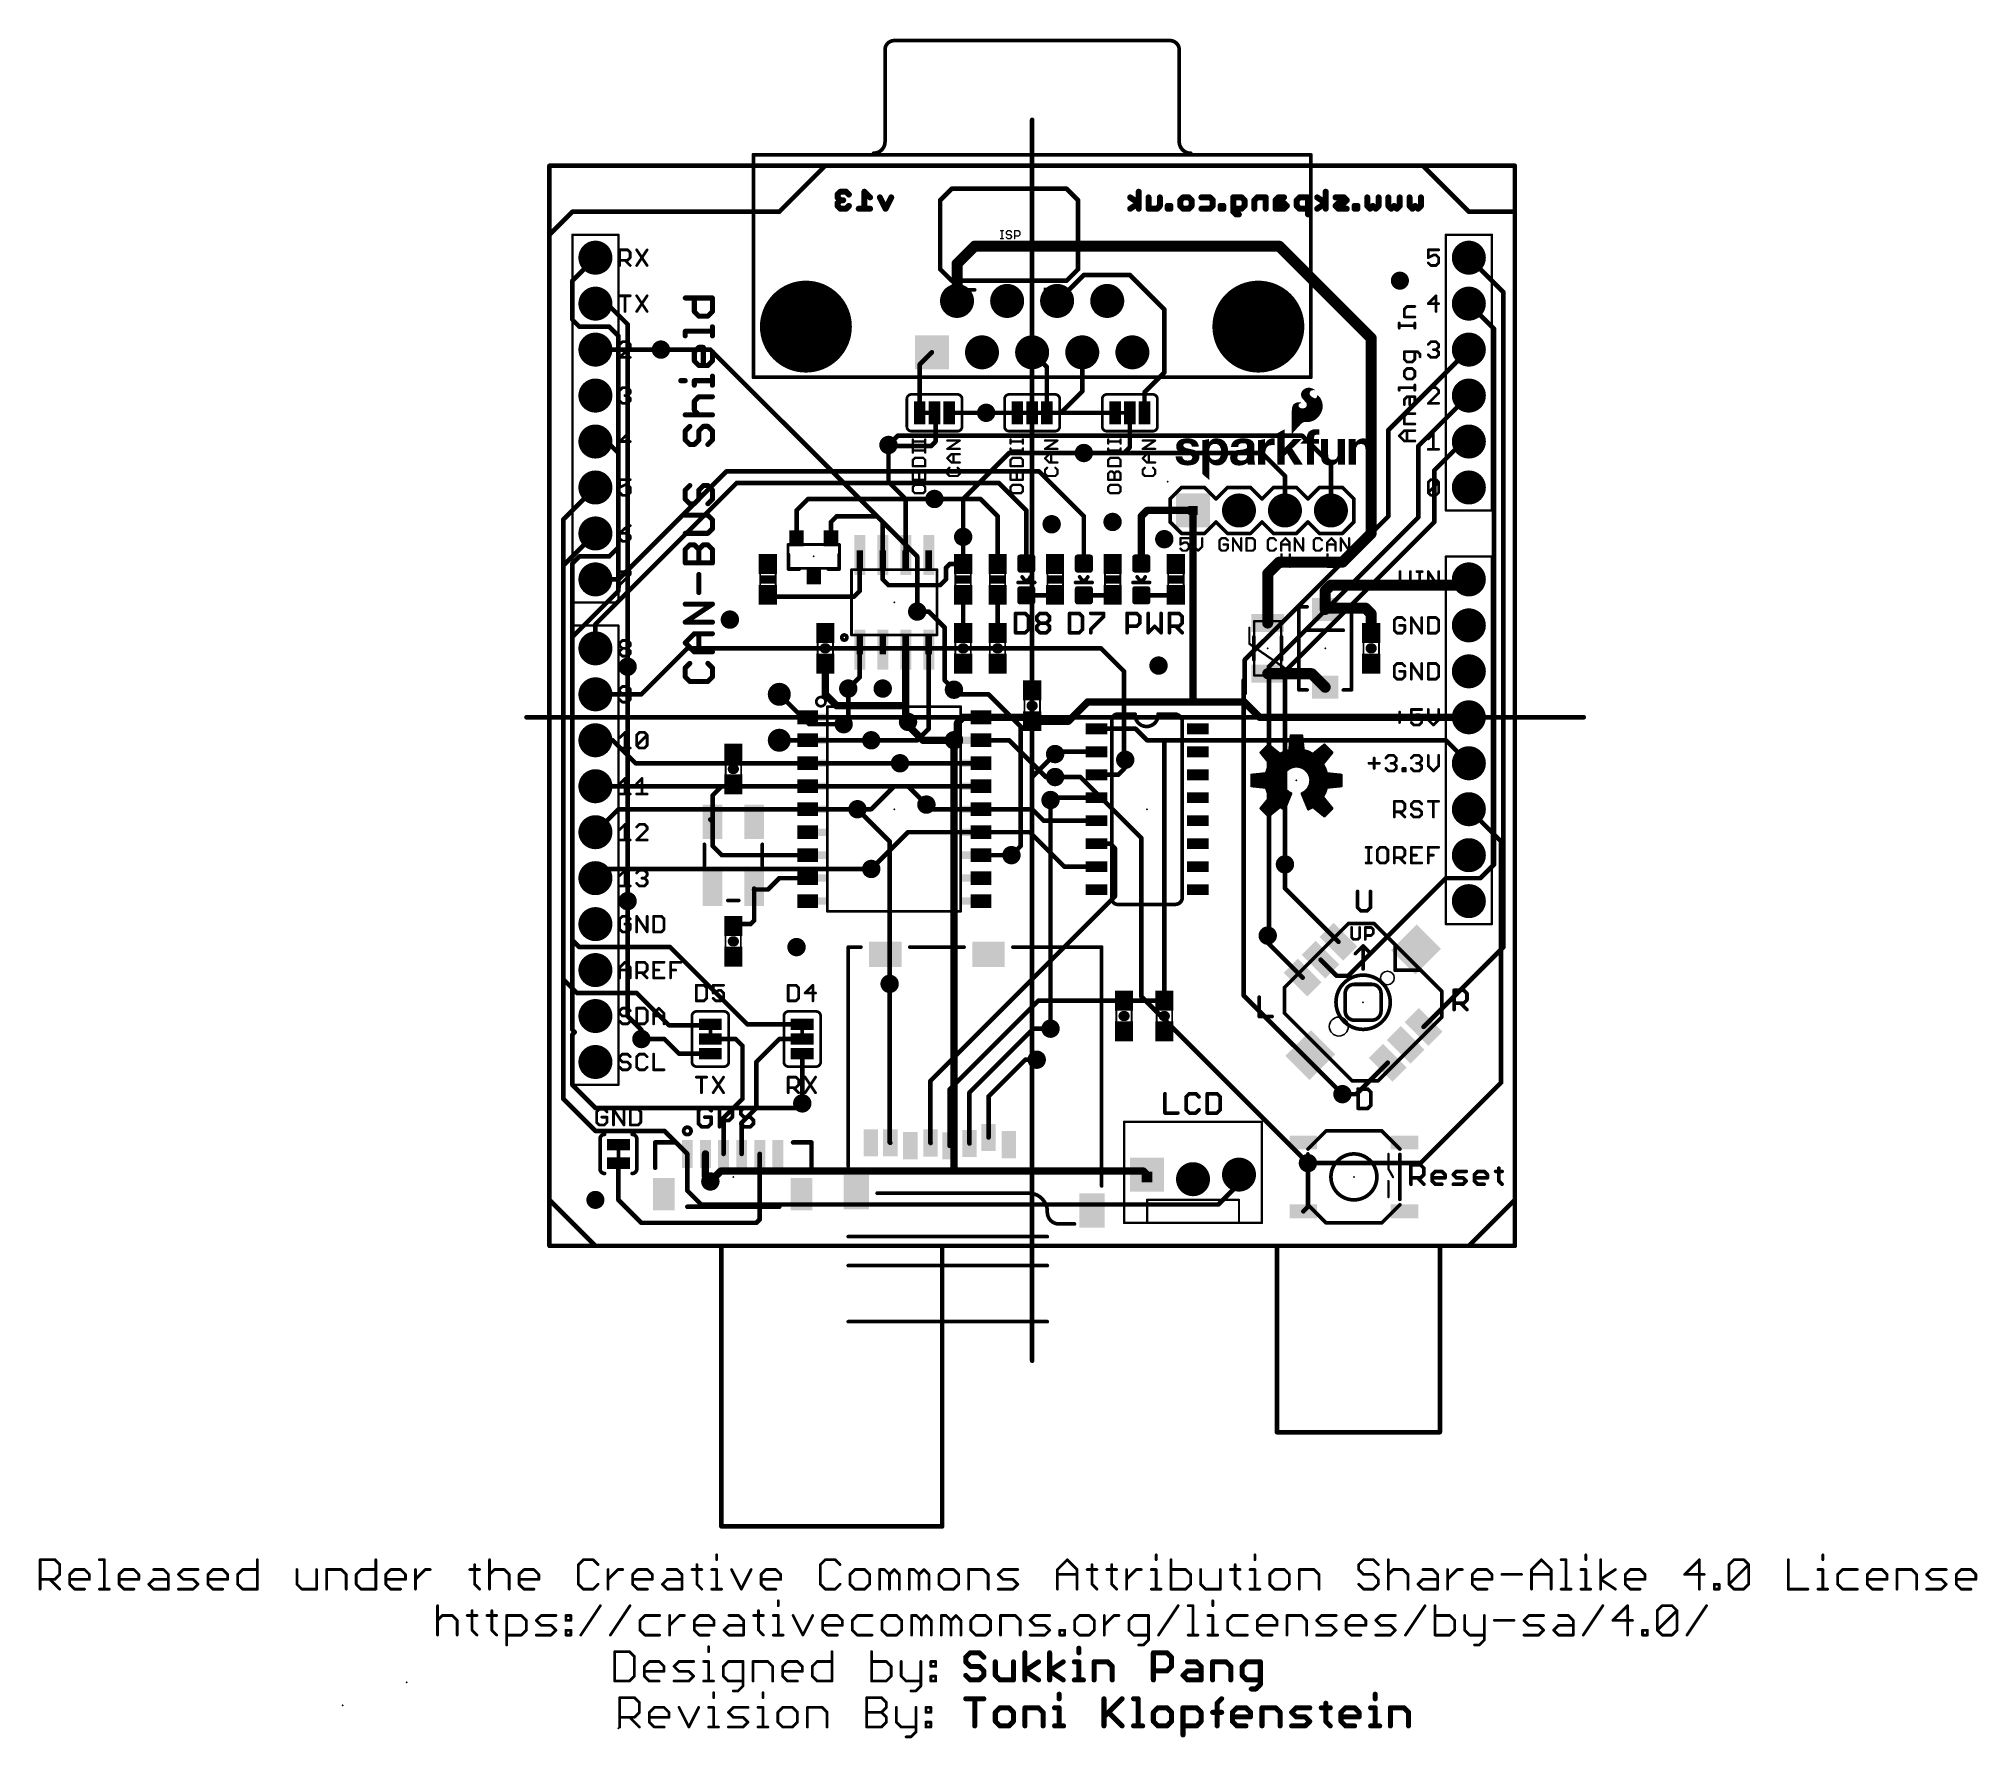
# Model space of a CAD drawing. Extents: x -28 to 79, y -27 to 67.
import ezdxf

# ---------------------------------------------------------------- set-up
doc = ezdxf.new("R2010")
doc.units = 0
for name, color, linetype in [('1', 12, 'CONTINUOUS'), ('16', 132, 'CONTINUOUS'), ('17', 110, 'CONTINUOUS'), ('18', 110, 'CONTINUOUS'), ('20', 53, 'CONTINUOUS'), ('21', 41, 'CONTINUOUS'), ('23', 53, 'CONTINUOUS'), ('24', 53, 'CONTINUOUS'), ('51', 53, 'CONTINUOUS')]:
    doc.layers.add(name, color=color, linetype=linetype)

# ---------------------------------------------------------------- blocks, each defined once
blk = doc.blocks.new('RECT')
blk.add_solid([(-0.5, -0.5), (0.5, -0.5), (-0.5, 0.5), (0.5, 0.5)])
blk = doc.blocks.new('RECT160000X160000R30')
at = {"const_width": 0.15}
blk.add_lwpolyline([(0.425, -0.35), (0.425, 0.35, 0.4142), (0.35, 0.425), (-0.35, 0.425, 0.4142), (-0.425, 0.35), (-0.425, -0.35, 0.4142), (-0.35, -0.425), (0.35, -0.425, 0.4142)], format="xyb", close=True, dxfattribs=at)
blk.add_solid([(-0.3754, -0.3754), (0.3754, -0.3754), (-0.3754, 0.3754), (0.3754, 0.3754)])
blk = doc.blocks.new('SQUAREP')
blk.add_solid([(-0.5, -0.5), (0.5, -0.5), (-0.5, 0.5), (0.5, 0.5)])
blk = doc.blocks.new('ROUNDP')
at = {"const_width": 0.5}
blk.add_lwpolyline([(0, -0.25, 1), (0, 0.25, 1), (0, -0.25)], format="xyb", dxfattribs=at)
blk = doc.blocks.new('PIE')
at = {"const_width": 0.5}
blk.add_lwpolyline([(0, -0.25, 1), (0, 0.25, 1), (0, -0.25)], format="xyb", dxfattribs=at)
blk = doc.blocks.new('ROUNDV')
at = {"const_width": 0.5}
blk.add_lwpolyline([(0, -0.25, 1), (0, 0.25, 1), (0, -0.25)], format="xyb", dxfattribs=at)

msp = doc.modelspace()

# ---------------------------------------------------------------- linework, layer by layer
at = {"layer": '1'}
for points, const_width in [([(0, 0), (0, 59.69)], 0.254), ([(0, 59.69), (53.34, 59.69)], 0.254), ([(53.34, 59.69), (53.34, 0)], 0.254), ([(23.495, 55.245), (22.52, 54.27)], 0.6096), ([(40.3225, 55.245), (23.495, 55.245)], 0.6096), ([(45.4025, 50.165), (40.3225, 55.245)], 0.6096), ([(52.705, 52.705), (50.8, 54.61)], 0.254), ([(22.52, 54.27), (22.52, 52.22)], 0.6096), ([(28.09, 52.22), (29.5275, 53.6575)], 0.254), ([(29.5275, 53.6575), (32.0675, 53.6575)], 0.254), ([(32.0675, 53.6575), (33.9725, 51.7525)], 0.254), ([(52.705, 16.5067), (52.705, 52.705)], 0.254), ([(28.05, 52.22), (28.09, 52.22)], 0.254), ([(33.9725, 48.26), (33.9725, 51.7525)], 0.254), ([(52.197, 50.673), (50.8, 52.07)], 0.254), ([(45.4025, 39.37), (45.4025, 50.165)], 0.6096), ([(52.197, 21.082), (52.197, 50.673)], 0.254), ([(2.54, 49.53), (6.1595, 49.53)], 0.254), ([(20.4597, 48.7097), (21.13, 49.38)], 0.254), ([(27.4828, 48.5672), (26.67, 49.38)], 0.254), ([(20.4597, 46.0375), (20.4597, 48.7097)], 0.254), ([(27.4828, 46.0375), (27.4828, 48.5672)], 0.254), ([(32.8803, 47.1678), (33.9725, 48.26)], 0.254), ([(32.8803, 47.1678), (32.8803, 46.0375)], 0.254), ([(20.6375, 46.0375), (21.2725, 46.0375)], 0.254), ([(21.2725, 46.0375), (20.6375, 46.0375)], 0.2032), ([(21.2725, 46.0375), (21.336, 45.974)], 0.254), ([(21.336, 45.974), (21.336, 44.45)], 0.254), ([(24.13, 46.0375), (22.0853, 46.0375)], 0.254), ([(24.13, 46.0375), (25.8572, 46.0375)], 0.254), ([(26.67, 46.0375), (26.035, 46.0375)], 0.2032), ([(27.4828, 46.0375), (31.2547, 46.0375)], 0.254), ([(32.0675, 46.0375), (31.4325, 46.0375)], 0.2032), ([(32.0675, 46.0375), (32.0675, 44.1325)], 0.254), ([(3.175, 44.45), (2.54, 44.45)], 0.254), ([(3.81, 43.815), (3.175, 44.45)], 0.254), ([(3.81, 43.053), (3.81, 43.815)], 0.254), ([(18.796, 44.196), (18.7325, 44.2595)], 0.254), ([(21.082, 44.196), (18.796, 44.196)], 0.254), ([(21.336, 44.45), (21.082, 44.196)], 0.254), ([(31.75, 43.815), (29.5275, 43.815)], 0.254), ([(32.0675, 44.1325), (31.75, 43.815)], 0.254), ([(3.81, 42.926), (3.81, 43.053)], 0.254), ([(3.81, 38.608), (3.81, 42.926)], 0.254), ([(9.779, 42.799), (3.81, 36.83)], 0.254), ([(27.051, 42.799), (9.779, 42.799)], 0.254), ([(27.051, 42.799), (29.5275, 40.3225)], 0.254), ([(0.762, 40.132), (2.54, 41.91)], 0.254), ([(2.54, 34.3535), (10.3505, 42.164)], 0.254), ([(10.3505, 42.164), (24.8285, 42.164)], 0.254), ([(24.8285, 42.164), (26.3525, 40.64)], 0.254), ([(13.655, 40.6425), (14.2875, 41.275)], 0.254), ([(13.655, 39.1), (13.655, 40.6425)], 0.254), ([(14.2875, 41.275), (19.685, 41.275)], 0.254), ([(19.685, 38.1762), (19.685, 41.275)], 0.254), ([(21.2725, 41.275), (19.685, 41.275)], 0.254), ([(21.2725, 41.275), (23.8125, 41.275)], 0.254), ([(23.8125, 41.275), (24.765, 40.3225)], 0.254), ([(26.3525, 40.64), (26.3525, 37.707)], 0.254), ([(33.02, 40.64), (32.7025, 40.3225)], 0.4064), ([(33.02, 40.64), (35.56, 40.64)], 0.4064), ([(35.56, 40.64), (35.56, 30.06)], 0.4064), ([(0.762, 14.732), (0.762, 40.132)], 0.254), ([(15.555, 40.0025), (15.875, 40.3225)], 0.254), ([(15.555, 39.1), (15.555, 40.0025)], 0.254), ([(15.875, 40.3225), (18.0975, 40.3225)], 0.254), ([(18.0975, 40.3225), (18.415, 40.005)], 0.254), ([(18.415, 40.005), (18.415, 38.1762)], 0.254), ([(24.765, 40.3225), (24.765, 37.68)], 0.254), ([(29.5275, 40.3225), (29.5275, 37.707)], 0.254), ([(32.7025, 40.3225), (32.7025, 37.707)], 0.4064), ([(43.815, 37.7825), (45.4025, 39.37)], 0.6096), ([(3.302, 38.1), (3.81, 38.608)], 0.254), ([(22.86, 37.68), (22.86, 39.1795)], 0.254), ([(1.27, 37.719), (1.651, 38.1)], 0.254), ([(1.27, 16.891), (1.27, 37.719)], 0.254), ([(1.651, 38.1), (3.302, 38.1)], 0.254), ([(17.145, 38.1762), (17.145, 36.195)], 0.254), ([(18.415, 38.1762), (18.415, 36.83)], 0.254), ([(22.1225, 37.68), (21.9075, 37.465)], 0.254), ([(21.9075, 37.465), (21.9075, 36.83)], 0.254), ([(22.86, 37.68), (22.1225, 37.68)], 0.254), ([(32.7025, 37.707), (32.627, 37.707)], 0.254), ([(39.6875, 37.1475), (40.3225, 37.7825)], 0.6096), ([(40.3225, 37.7825), (43.815, 37.7825)], 0.6096), ([(3.81, 36.83), (2.54, 36.83)], 0.254), ([(18.415, 36.83), (18.7325, 36.5125)], 0.254), ([(21.59, 36.5125), (18.7325, 36.5125)], 0.254), ([(21.9075, 36.83), (21.59, 36.5125)], 0.254), ([(39.6875, 34.42), (39.6875, 37.1475)], 0.6096), ([(42.8625, 36.195), (43.18, 36.5125)], 0.6096), ([(42.8625, 35.17), (42.8625, 36.195)], 0.6096), ([(43.18, 36.5125), (50.4825, 36.5125)], 0.6096), ([(50.4825, 36.5125), (50.8, 36.83)], 0.6096), ([(12.1675, 35.8775), (12.065, 35.98)], 0.254), ([(16.8275, 35.8775), (12.1675, 35.8775)], 0.254), ([(17.145, 36.195), (16.8275, 35.8775)], 0.254), ([(22.86, 35.98), (22.86, 33.87)], 0.254), ([(24.765, 35.98), (24.765, 33.87)], 0.254), ([(26.3525, 35.953), (27.913, 35.953)], 0.254), ([(27.913, 35.953), (27.94, 35.98)], 0.254), ([(29.5275, 35.953), (31.088, 35.953)], 0.254), ([(31.088, 35.953), (31.115, 35.98)], 0.254), ([(32.7025, 35.953), (34.5805, 35.953)], 0.254), ([(34.5805, 35.953), (34.6075, 35.98)], 0.254), ([(42.935, 35.2425), (42.8625, 35.17)], 0.6096), ([(45.085, 35.2425), (42.935, 35.2425)], 0.6096), ([(45.4025, 34.925), (45.085, 35.2425)], 0.6096), ([(2.54, 33.02), (2.54, 34.3535)], 0.254), ([(20.32, 35.052), (20.955, 35.052)], 0.254), ([(20.955, 35.052), (21.844, 34.163)], 0.254), ([(21.844, 31.242), (21.844, 34.163)], 0.254), ([(45.4025, 33.87), (45.4025, 34.925)], 0.6096), ([(15.24, 30.48), (15.24, 32.17)], 0.4064), ([(17.145, 32.9438), (17.145, 31.4325)], 0.254), ([(19.685, 32.9438), (19.685, 29.845)], 0.4064), ([(20.955, 28.575), (20.955, 32.9438)], 0.254), ([(4.318, 19.05), (4.318, 32.004)], 0.254), ([(17.145, 31.4325), (16.51, 30.7975)], 0.254), ([(22.352, 30.734), (21.844, 31.242)], 0.254), ([(39.6875, 31.62), (42.1125, 31.62)], 0.6096), ([(42.1125, 31.62), (42.8625, 30.87)], 0.6096), ([(15.24, 30.48), (15.875, 29.845)], 0.4064), ([(15.875, 29.845), (19.685, 29.845)], 0.4064), ([(19.685, 29.845), (19.685, 29.5275)], 0.4064), ([(28.6775, 28.995), (29.7425, 30.06)], 0.4064), ([(35.56, 30.06), (29.7425, 30.06)], 0.4064), ([(35.56, 30.06), (38.393, 30.06)], 0.4064), ([(38.393, 30.06), (39.243, 29.21)], 0.4064), ([(14.2621, 29.21), (15.875, 29.21)], 0.254), ([(15.875, 29.21), (16.256, 28.829)], 0.254), ([(19.685, 29.5275), (19.685, 29.083)], 0.4064), ([(19.685, 29.083), (19.812, 28.956)], 0.4064), ([(19.6215, 29.464), (19.685, 29.5275)], 0.254), ([(22.86, 29.21), (22.5425, 28.8925)], 0.4064), ([(22.5425, 28.8925), (22.5425, 28.1305)], 0.4064), ([(23.8379, 29.21), (22.86, 29.21)], 0.4064), ([(23.8379, 29.21), (26.455, 29.21)], 0.4064), ([(23.8379, 29.21), (23.876, 29.21)], 0.254), ([(26.455, 29.21), (26.67, 28.995)], 0.4064), ([(26.67, 28.995), (28.6775, 28.995)], 0.4064), ([(39.243, 29.21), (50.8, 29.21)], 0.4064), ([(17.78, 27.94), (14.2621, 27.94)], 0.254), ([(17.78, 27.94), (20.32, 27.94)], 0.254), ([(20.955, 28.575), (20.32, 27.94)], 0.254), ([(22.5425, 28.1305), (22.352, 27.94)], 0.4064), ([(25.4, 27.94), (23.8379, 27.94)], 0.254), ([(27.432, 25.908), (25.4, 27.94)], 0.254), ([(30.22, 28.575), (32.385, 28.575)], 0.254), ([(32.385, 28.575), (33.02, 27.94)], 0.254), ([(33.02, 27.94), (33.9725, 27.94)], 0.254), ([(33.9725, 27.94), (49.53, 27.94)], 0.254), ([(33.9725, 13.55), (33.9725, 27.94)], 0.254), ([(49.53, 27.94), (50.8, 26.67)], 0.254), ([(23.8379, 26.67), (19.3675, 26.67)], 0.254), ([(27.94, 27.178), (28.067, 27.305)], 0.254), ([(28.067, 27.305), (30.22, 27.305)], 0.254), ([(31.75, 26.797), (31.8135, 26.8605)], 0.254), ([(31.75, 26.3525), (31.75, 26.797)], 0.254), ([(27.94, 25.908), (27.432, 25.908)], 0.254), ([(30.22, 26.035), (31.4325, 26.035)], 0.254), ([(31.4325, 26.035), (31.75, 26.3525)], 0.254), ([(9.525, 25.4), (9.017, 24.892)], 0.254), ([(9.017, 23.495), (9.017, 24.892)], 0.254), ([(10.0575, 25.4), (9.525, 25.4)], 0.254), ([(10.0575, 25.4), (10.16, 25.5025)], 0.254), ([(19.05, 25.4), (17.78, 24.13)], 0.254), ([(23.8379, 25.4), (19.05, 25.4)], 0.254), ([(27.813, 24.765), (27.686, 24.638)], 0.254), ([(30.22, 24.765), (27.813, 24.765)], 0.254), ([(8.89, 23.56), (9.01, 23.44)], 0.254), ([(9.01, 23.488), (9.017, 23.495)], 0.254), ([(9.01, 23.44), (9.01, 23.488)], 0.254), ([(9.017, 23.495), (9.017, 22.098)], 0.254), ([(17.78, 24.13), (17.018, 24.13)], 0.254), ([(20.828, 24.384), (21.082, 24.13)], 0.254), ([(21.082, 24.13), (23.8379, 24.13)], 0.254), ([(26.67, 24.13), (23.8379, 24.13)], 0.254), ([(27.305, 23.495), (26.67, 24.13)], 0.254), ([(27.305, 23.495), (30.22, 23.495)], 0.254), ([(17.78, 20.828), (19.812, 22.86)], 0.254), ([(19.812, 22.86), (23.8379, 22.86)], 0.254), ([(23.8379, 22.86), (26.543, 22.86)], 0.254), ([(26.543, 22.86), (28.448, 20.955)], 0.254), ([(9.017, 22.098), (9.525, 21.59)], 0.254), ([(9.525, 21.59), (14.2621, 21.59)], 0.254), ([(23.8379, 21.59), (25.527, 21.59)], 0.254), ([(30.988, 22.225), (30.22, 22.225)], 0.254), ([(31.242, 21.971), (30.988, 22.225)], 0.254), ([(31.242, 19.304), (31.242, 21.971)], 0.254), ([(12.072, 19.692), (12.7, 20.32)], 0.254), ([(12.7, 20.32), (14.2621, 20.32)], 0.254), ([(28.448, 20.955), (30.22, 20.955)], 0.254), ([(40.64, 21.1046), (40.64, 21.082)], 0.254), ([(40.64, 21.082), (40.64, 19.7599)], 0.254), ([(44.1325, 14.9225), (49.53, 20.32)], 0.254), ([(51.435, 20.32), (49.53, 20.32)], 0.254), ([(52.197, 21.082), (51.435, 20.32)], 0.254), ([(11.31, 19.692), (11.303, 19.685)], 0.254), ([(11.31, 19.74), (11.31, 19.692)], 0.254), ([(11.31, 19.692), (11.31, 17.9775)], 0.254), ([(11.31, 19.692), (12.072, 19.692)], 0.254), ([(21.05, 9.112), (31.242, 19.304)], 0.254), ([(40.64, 19.7599), (43.5968, 16.8031)], 0.254), ([(10.2625, 17.78), (10.16, 17.6775)], 0.254), ([(11.1125, 17.78), (10.2625, 17.78)], 0.254), ([(11.31, 17.9775), (11.1125, 17.78)], 0.254), ([(39.6875, 17.145), (39.6875, 16.7526)], 0.254), ([(1.651, 16.51), (1.27, 16.891)], 0.254), ([(1.651, 16.51), (6.6675, 16.51)], 0.254), ([(6.6675, 16.51), (10.9347, 12.2428)], 0.254), ([(39.6875, 16.7526), (41.6169, 14.8232)], 0.254), ([(52.705, 16.5067), (48.2991, 12.1008)], 0.254), ([(42.6069, 15.8131), (42.6069, 15.8131)], 0.254), ([(42.6069, 15.8131), (43.4975, 14.9225)], 0.254), ([(43.4975, 14.9225), (44.1325, 14.9225)], 0.254), ([(0.762, 14.732), (1.524, 13.97)], 0.254), ([(1.524, 13.97), (4.826, 13.97)], 0.254), ([(4.826, 13.97), (6.604, 12.192)], 0.254), ([(18.796, 5.7268), (18.796, 14.478)], 0.254), ([(27.012, 13.55), (22.1134, 8.6514)], 0.254), ([(31.75, 13.55), (27.012, 13.55)], 0.254), ([(31.75, 13.55), (33.9725, 13.55)], 0.254), ([(6.604, 12.192), (8.8392, 12.192)], 0.254), ([(8.8392, 12.192), (8.89, 12.2428)], 0.254), ([(8.89, 11.43), (8.89, 12.065)], 0.2032), ([(13.97, 12.2428), (10.9347, 12.2428)], 0.254), ([(13.97, 11.43), (13.97, 12.065)], 0.2032), ([(26.7335, 12.0015), (23.2063, 8.4743)], 0.254), ([(27.686, 12.0015), (26.7335, 12.0015)], 0.254), ([(6.35, 11.43), (5.08, 11.43)], 0.254), ([(7.1628, 10.6172), (6.35, 11.43)], 0.254), ([(8.89, 10.6172), (7.1628, 10.6172)], 0.254), ([(8.89, 11.43), (10.287, 11.43)], 0.254), ([(10.287, 11.43), (10.668, 11.049)], 0.254), ([(10.668, 11.049), (10.668, 8.128)], 0.254), ([(12.7, 11.43), (11.43, 10.16)], 0.254), ([(13.97, 11.43), (12.7, 11.43)], 0.254), ([(13.97, 10.6172), (13.97, 7.874)], 0.254), ([(11.43, 10.16), (11.43, 7.62)], 0.254), ([(26.289, 10.287), (24.2624, 8.2604)], 0.254), ([(26.924, 10.287), (26.289, 10.287)], 0.254), ([(44.5803, 8.382), (46.3192, 10.1209)], 0.254), ([(46.3192, 10.1209), (46.3159, 10.1209)], 0.254), ([(21.05, 9.112), (21.05, 5.6911)], 0.254), ([(22.1134, 5.5277), (22.1134, 8.6514)], 0.254), ([(23.2063, 5.6566), (23.2063, 8.4743)], 0.254), ([(9.62, 7.08), (10.668, 8.128)], 0.254), ([(10.795, 6.985), (11.43, 7.62)], 0.254), ([(24.2624, 5.9905), (24.2624, 8.2604)], 0.254), ([(43.815, 8.382), (44.5803, 8.382)], 0.254), ([(9.62, 5.08), (9.62, 7.08)], 0.254), ([(10.62, 6.81), (10.795, 6.985)], 0.254), ([(10.62, 5.08), (10.62, 6.81)], 0.254), ([(3.81, 4.699), (3.81, 5.461)], 0.2032), ([(18.796, 5.7268), (18.8317, 5.6911)], 0.254), ([(21.05, 5.6911), (21.0591, 5.682)], 0.254), ([(3.81, 2.54), (3.81, 4.572)], 0.254), ([(7.62, 5.08), (7.62, 3.81)], 0.254), ([(8.62, 3.826), (8.62, 5.08)], 0.4064), ([(11.62, 5.08), (11.62, 1.46)], 0.254), ([(41.91, 4.572), (41.91, 2.159)], 0.254), ([(8.89, 3.556), (8.62, 3.826)], 0.4064), ([(5.08, 1.27), (3.81, 2.54)], 0.254), ([(41.91, 2.159), (41.656, 1.905)], 0.254), ([(11.43, 1.27), (5.08, 1.27)], 0.254), ([(11.62, 1.46), (11.43, 1.27)], 0.254), ([(53.34, 0), (0, 0)], 0.254)]:
    msp.add_lwpolyline(points, dxfattribs=dict(at, const_width=const_width))
for points, const_width in [([(0.0635, 59.69, 1), (-0.0635, 59.69)], 0.127), ([(0, 59.7535, 1), (0, 59.6265)], 0.127), ([(53.4035, 59.69, 1), (53.2765, 59.69)], 0.127), ([(53.34, 59.6265, 1), (53.34, 59.7535)], 0.127), ([(23.495, 55.3974, 1), (23.495, 55.0926)], 0.3048), ([(23.6028, 55.1372, 1), (23.3872, 55.3528)], 0.3048), ([(40.4303, 55.3528, 1), (40.2147, 55.1372)], 0.3048), ([(40.3225, 55.0926, 1), (40.3225, 55.3974)], 0.3048), ([(50.8449, 54.6549, 1), (50.7551, 54.5651)], 0.127), ([(22.4122, 54.3778, 1), (22.6278, 54.1622)], 0.3048), ([(22.6724, 54.27, 1), (22.3676, 54.27)], 0.3048), ([(29.5275, 53.721, 1), (29.5275, 53.594)], 0.127), ([(29.5724, 53.6126, 1), (29.4826, 53.7024)], 0.127), ([(32.1124, 53.7024, 1), (32.0226, 53.6126)], 0.127), ([(32.0675, 53.594, 1), (32.0675, 53.721)], 0.127), ([(52.7685, 52.705, 1), (52.6415, 52.705)], 0.127), ([(52.6601, 52.6601, 1), (52.7499, 52.7499)], 0.127), ([(22.3676, 52.22, 1), (22.6724, 52.22)], 0.3048), ([(28.05, 52.2835, 1), (28.05, 52.1565)], 0.127), ([(28.0451, 52.2649, 1), (28.1349, 52.1751)], 0.127), ([(28.09, 52.1565, 1), (28.09, 52.2835)], 0.127), ([(34.036, 51.7525, 1), (33.909, 51.7525)], 0.127), ([(33.9276, 51.7076, 1), (34.0174, 51.7974)], 0.127), ([(50.8449, 52.1149, 1), (50.7551, 52.0251)], 0.127), ([(45.5549, 50.165, 1), (45.2501, 50.165)], 0.3048), ([(45.2947, 50.0572, 1), (45.5103, 50.2728)], 0.3048), ([(52.2605, 50.673, 1), (52.1335, 50.673)], 0.127), ([(52.1521, 50.6281, 1), (52.2419, 50.7179)], 0.127), ([(2.54, 49.5935, 1), (2.54, 49.4665)], 0.127), ([(6.1595, 49.4665, 1), (6.1595, 49.5935)], 0.127), ([(21.1749, 49.3351, 1), (21.0851, 49.4249)], 0.127), ([(26.7149, 49.4249, 1), (26.6251, 49.3351)], 0.127), ([(20.5232, 48.7097, 1), (20.3962, 48.7097)], 0.127), ([(20.4148, 48.7546, 1), (20.5046, 48.6648)], 0.127), ([(27.5463, 48.5672, 1), (27.4193, 48.5672)], 0.127), ([(27.4379, 48.5223, 1), (27.5277, 48.6121)], 0.127), ([(33.909, 48.26, 1), (34.036, 48.26)], 0.127), ([(34.0174, 48.2151, 1), (33.9276, 48.3049)], 0.127), ([(32.9438, 47.1678, 1), (32.8168, 47.1678)], 0.127), ([(32.8354, 47.2127, 1), (32.9252, 47.1229)], 0.127), ([(20.3962, 46.0375, 1), (20.5232, 46.0375)], 0.127), ([(20.6375, 46.101, 1), (20.6375, 45.974)], 0.127), ([(20.6375, 46.0883, 1), (20.6375, 45.9867)], 0.1016), ([(21.3174, 46.0824, 1), (21.2276, 45.9926)], 0.127), ([(21.2725, 45.974, 1), (21.2725, 46.101)], 0.127), ([(21.3995, 45.974, 1), (21.2725, 45.974)], 0.127), ([(21.2725, 45.9867, 1), (21.2725, 46.0883)], 0.1016), ([(21.2911, 45.9291, 1), (21.3809, 46.0189)], 0.127), ([(22.0853, 46.101, 1), (22.0853, 45.974)], 0.127), ([(24.13, 46.101, 1), (24.13, 45.974)], 0.127), ([(24.13, 45.974, 1), (24.13, 46.101)], 0.127), ([(25.8572, 45.974, 1), (25.8572, 46.101)], 0.127), ([(26.035, 46.0883, 1), (26.035, 45.9867)], 0.1016), ([(26.67, 45.9867, 1), (26.67, 46.0883)], 0.1016), ([(27.4828, 46.101, 1), (27.4828, 45.974)], 0.127), ([(27.4193, 46.0375, 1), (27.5463, 46.0375)], 0.127), ([(31.2547, 45.974, 1), (31.2547, 46.101)], 0.127), ([(31.4325, 46.0883, 1), (31.4325, 45.9867)], 0.1016), ([(32.131, 46.0375, 1), (32.004, 46.0375)], 0.127), ([(32.0675, 45.9867, 1), (32.0675, 46.0883)], 0.1016), ([(32.8168, 46.0375, 1), (32.9438, 46.0375)], 0.127), ([(2.54, 44.5135, 1), (2.54, 44.3865)], 0.127), ([(3.2199, 44.4949, 1), (3.1301, 44.4051)], 0.127), ([(3.175, 44.3865, 1), (3.175, 44.5135)], 0.127), ([(3.8735, 43.815, 1), (3.7465, 43.815)], 0.127), ([(3.7651, 43.7701, 1), (3.8549, 43.8599)], 0.127), ([(18.7774, 44.3044, 1), (18.6876, 44.2146)], 0.127), ([(18.796, 44.2595, 1), (18.796, 44.1325)], 0.127), ([(18.7511, 44.1511, 1), (18.8409, 44.2409)], 0.127), ([(21.0371, 44.2409, 1), (21.1269, 44.1511)], 0.127), ([(21.082, 44.1325, 1), (21.082, 44.2595)], 0.127), ([(21.2725, 44.45, 1), (21.3995, 44.45)], 0.127), ([(21.3809, 44.4051, 1), (21.2911, 44.4949)], 0.127), ([(29.5275, 43.8785, 1), (29.5275, 43.7515)], 0.127), ([(31.7051, 43.8599, 1), (31.7949, 43.7701)], 0.127), ([(31.75, 43.7515, 1), (31.75, 43.8785)], 0.127), ([(32.004, 44.1325, 1), (32.131, 44.1325)], 0.127), ([(32.1124, 44.0876, 1), (32.0226, 44.1774)], 0.127), ([(3.8735, 43.053, 1), (3.7465, 43.053)], 0.127), ([(3.7465, 43.053, 1), (3.8735, 43.053)], 0.127), ([(3.8735, 42.926, 1), (3.7465, 42.926)], 0.127), ([(3.7465, 42.926, 1), (3.8735, 42.926)], 0.127), ([(9.779, 42.8625, 1), (9.779, 42.7355)], 0.127), ([(9.8239, 42.7541, 1), (9.7341, 42.8439)], 0.127), ([(27.0959, 42.8439, 1), (27.0061, 42.7541)], 0.127), ([(27.051, 42.7355, 1), (27.051, 42.8625)], 0.127), ([(2.5849, 41.8651, 1), (2.4951, 41.9549)], 0.127), ([(10.3505, 42.2275, 1), (10.3505, 42.1005)], 0.127), ([(10.3954, 42.1191, 1), (10.3056, 42.2089)], 0.127), ([(24.8734, 42.2089, 1), (24.7836, 42.1191)], 0.127), ([(24.8285, 42.1005, 1), (24.8285, 42.2275)], 0.127), ([(13.7185, 40.6425, 1), (13.5915, 40.6425)], 0.127), ([(13.6101, 40.6874, 1), (13.6999, 40.5976)], 0.127), ([(14.2875, 41.3385, 1), (14.2875, 41.2115)], 0.127), ([(14.3324, 41.2301, 1), (14.2426, 41.3199)], 0.127), ([(19.7485, 41.275, 1), (19.6215, 41.275)], 0.127), ([(19.685, 41.3385, 1), (19.685, 41.2115)], 0.127), ([(19.685, 41.2115, 1), (19.685, 41.3385)], 0.127), ([(21.2725, 41.3385, 1), (21.2725, 41.2115)], 0.127), ([(21.2725, 41.2115, 1), (21.2725, 41.3385)], 0.127), ([(23.8574, 41.3199, 1), (23.7676, 41.2301)], 0.127), ([(23.8125, 41.2115, 1), (23.8125, 41.3385)], 0.127), ([(26.416, 40.64, 1), (26.289, 40.64)], 0.127), ([(26.3076, 40.5951, 1), (26.3974, 40.6849)], 0.127), ([(33.02, 40.7416, 1), (33.02, 40.5384)], 0.2032), ([(33.0918, 40.5682, 1), (32.9482, 40.7118)], 0.2032), ([(35.6616, 40.64, 1), (35.4584, 40.64)], 0.2032), ([(35.56, 40.5384, 1), (35.56, 40.7416)], 0.2032), ([(0.8255, 40.132, 1), (0.6985, 40.132)], 0.127), ([(0.7171, 40.1769, 1), (0.8069, 40.0871)], 0.127), ([(15.6185, 40.0025, 1), (15.4915, 40.0025)], 0.127), ([(15.5101, 40.0474, 1), (15.5999, 39.9576)], 0.127), ([(15.875, 40.386, 1), (15.875, 40.259)], 0.127), ([(15.9199, 40.2776, 1), (15.8301, 40.3674)], 0.127), ([(18.1424, 40.3674, 1), (18.0526, 40.2776)], 0.127), ([(18.0975, 40.259, 1), (18.0975, 40.386)], 0.127), ([(18.4785, 40.005, 1), (18.3515, 40.005)], 0.127), ([(18.3701, 39.9601, 1), (18.4599, 40.0499)], 0.127), ([(24.8285, 40.3225, 1), (24.7015, 40.3225)], 0.127), ([(24.7201, 40.2776, 1), (24.8099, 40.3674)], 0.127), ([(29.591, 40.3225, 1), (29.464, 40.3225)], 0.127), ([(29.4826, 40.2776, 1), (29.5724, 40.3674)], 0.127), ([(32.8041, 40.3225, 1), (32.6009, 40.3225)], 0.2032), ([(32.6307, 40.3943, 1), (32.7743, 40.2507)], 0.2032), ([(45.5103, 39.2622, 1), (45.2947, 39.4778)], 0.3048), ([(3.7465, 38.608, 1), (3.8735, 38.608)], 0.127), ([(3.8549, 38.5631, 1), (3.7651, 38.6529)], 0.127), ([(13.5915, 39.1, 1), (13.7185, 39.1)], 0.127), ([(15.4915, 39.1, 1), (15.6185, 39.1)], 0.127), ([(22.9235, 39.1795, 1), (22.7965, 39.1795)], 0.127), ([(45.2501, 39.37, 1), (45.5549, 39.37)], 0.3048), ([(1.3335, 37.719, 1), (1.2065, 37.719)], 0.127), ([(1.2251, 37.7639, 1), (1.3149, 37.6741)], 0.127), ([(1.651, 38.1635, 1), (1.651, 38.0365)], 0.127), ([(1.6959, 38.0551, 1), (1.6061, 38.1449)], 0.127), ([(3.2571, 38.1449, 1), (3.3469, 38.0551)], 0.127), ([(3.302, 38.0365, 1), (3.302, 38.1635)], 0.127), ([(17.2085, 38.1762, 1), (17.0815, 38.1762)], 0.127), ([(18.4785, 38.1762, 1), (18.3515, 38.1762)], 0.127), ([(18.3515, 38.1762, 1), (18.4785, 38.1762)], 0.127), ([(19.6215, 38.1762, 1), (19.7485, 38.1762)], 0.127), ([(21.971, 37.465, 1), (21.844, 37.465)], 0.127), ([(21.8626, 37.5099, 1), (21.9524, 37.4201)], 0.127), ([(22.1225, 37.7435, 1), (22.1225, 37.6165)], 0.127), ([(22.1674, 37.6351, 1), (22.0776, 37.7249)], 0.127), ([(22.7965, 37.68, 1), (22.9235, 37.68)], 0.127), ([(22.86, 37.6165, 1), (22.86, 37.7435)], 0.127), ([(24.7015, 37.68, 1), (24.8285, 37.68)], 0.127), ([(26.289, 37.707, 1), (26.416, 37.707)], 0.127), ([(29.464, 37.707, 1), (29.591, 37.707)], 0.127), ([(32.6009, 37.707, 1), (32.8041, 37.707)], 0.2032), ([(32.627, 37.7705, 1), (32.627, 37.6435)], 0.127), ([(32.7025, 37.6435, 1), (32.7025, 37.7705)], 0.127), ([(40.3225, 37.9349, 1), (40.3225, 37.6301)], 0.3048), ([(40.4303, 37.6747, 1), (40.2147, 37.8903)], 0.3048), ([(43.7072, 37.8903, 1), (43.9228, 37.6747)], 0.3048), ([(43.815, 37.6301, 1), (43.815, 37.9349)], 0.3048), ([(2.54, 36.8935, 1), (2.54, 36.7665)], 0.127), ([(3.7651, 36.8749, 1), (3.8549, 36.7851)], 0.127), ([(3.81, 36.7665, 1), (3.81, 36.8935)], 0.127), ([(18.4599, 36.8749, 1), (18.3701, 36.7851)], 0.127), ([(18.3515, 36.83, 1), (18.4785, 36.83)], 0.127), ([(18.7325, 36.576, 1), (18.7325, 36.449)], 0.127), ([(18.6876, 36.4676, 1), (18.7774, 36.5574)], 0.127), ([(21.5451, 36.5574, 1), (21.6349, 36.4676)], 0.127), ([(21.59, 36.449, 1), (21.59, 36.576)], 0.127), ([(21.844, 36.83, 1), (21.971, 36.83)], 0.127), ([(21.9524, 36.7851, 1), (21.8626, 36.8749)], 0.127), ([(39.5797, 37.2553, 1), (39.7953, 37.0397)], 0.3048), ([(39.8399, 37.1475, 1), (39.5351, 37.1475)], 0.3048), ([(42.7547, 36.3028, 1), (42.9703, 36.0872)], 0.3048), ([(43.0149, 36.195, 1), (42.7101, 36.195)], 0.3048), ([(43.18, 36.6649, 1), (43.18, 36.3601)], 0.3048), ([(43.2878, 36.4047, 1), (43.0722, 36.6203)], 0.3048), ([(50.3747, 36.6203, 1), (50.5903, 36.4047)], 0.3048), ([(50.4825, 36.3601, 1), (50.4825, 36.6649)], 0.3048), ([(50.9078, 36.7222, 1), (50.6922, 36.9378)], 0.3048), ([(12.1099, 36.0249, 1), (12.0201, 35.9351)], 0.127), ([(12.1675, 35.941, 1), (12.1675, 35.814)], 0.127), ([(12.1226, 35.8326, 1), (12.2124, 35.9224)], 0.127), ([(16.7826, 35.9224, 1), (16.8724, 35.8326)], 0.127), ([(16.8275, 35.814, 1), (16.8275, 35.941)], 0.127), ([(17.0815, 36.195, 1), (17.2085, 36.195)], 0.127), ([(17.1899, 36.1501, 1), (17.1001, 36.2399)], 0.127), ([(22.9235, 35.98, 1), (22.7965, 35.98)], 0.127), ([(24.8285, 35.98, 1), (24.7015, 35.98)], 0.127), ([(26.3525, 36.0165, 1), (26.3525, 35.8895)], 0.127), ([(27.8681, 35.9979, 1), (27.9579, 35.9081)], 0.127), ([(27.9849, 35.9351, 1), (27.8951, 36.0249)], 0.127), ([(27.913, 35.8895, 1), (27.913, 36.0165)], 0.127), ([(29.5275, 36.0165, 1), (29.5275, 35.8895)], 0.127), ([(31.0431, 35.9979, 1), (31.1329, 35.9081)], 0.127), ([(31.1599, 35.9351, 1), (31.0701, 36.0249)], 0.127), ([(31.088, 35.8895, 1), (31.088, 36.0165)], 0.127), ([(32.7025, 36.0165, 1), (32.7025, 35.8895)], 0.127), ([(34.5356, 35.9979, 1), (34.6254, 35.9081)], 0.127), ([(34.6524, 35.9351, 1), (34.5626, 36.0249)], 0.127), ([(34.5805, 35.8895, 1), (34.5805, 36.0165)], 0.127), ([(42.7547, 35.2778, 1), (42.9703, 35.0622)], 0.3048), ([(42.935, 35.3949, 1), (42.935, 35.0901)], 0.3048), ([(43.0428, 35.1347, 1), (42.8272, 35.3503)], 0.3048), ([(45.1928, 35.3503, 1), (44.9772, 35.1347)], 0.3048), ([(45.085, 35.0901, 1), (45.085, 35.3949)], 0.3048), ([(2.6035, 34.3535, 1), (2.4765, 34.3535)], 0.127), ([(2.4951, 34.3984, 1), (2.5849, 34.3086)], 0.127), ([(20.32, 35.1155, 1), (20.32, 34.9885)], 0.127), ([(20.9999, 35.0969, 1), (20.9101, 35.0071)], 0.127), ([(20.955, 34.9885, 1), (20.955, 35.1155)], 0.127), ([(21.9075, 34.163, 1), (21.7805, 34.163)], 0.127), ([(39.5351, 34.42, 1), (39.8399, 34.42)], 0.3048), ([(42.7101, 35.17, 1), (43.0149, 35.17)], 0.3048), ([(45.5549, 34.925, 1), (45.2501, 34.925)], 0.3048), ([(45.2947, 34.8172, 1), (45.5103, 35.0328)], 0.3048), ([(21.7991, 34.1181, 1), (21.8889, 34.2079)], 0.127), ([(22.7965, 33.87, 1), (22.9235, 33.87)], 0.127), ([(24.7015, 33.87, 1), (24.8285, 33.87)], 0.127), ([(45.2501, 33.87, 1), (45.5549, 33.87)], 0.3048), ([(2.4765, 33.02, 1), (2.6035, 33.02)], 0.127), ([(15.3416, 32.17, 1), (15.1384, 32.17)], 0.2032), ([(17.2085, 32.9438, 1), (17.0815, 32.9438)], 0.127), ([(19.7866, 32.9438, 1), (19.5834, 32.9438)], 0.2032), ([(21.0185, 32.9438, 1), (20.8915, 32.9438)], 0.127), ([(4.3815, 32.004, 1), (4.2545, 32.004)], 0.127), ([(17.0815, 31.4325, 1), (17.2085, 31.4325)], 0.127), ([(17.1899, 31.3876, 1), (17.1001, 31.4774)], 0.127), ([(21.8889, 31.2869, 1), (21.7991, 31.1971)], 0.127), ([(21.7805, 31.242, 1), (21.9075, 31.242)], 0.127), ([(39.6875, 31.7724, 1), (39.6875, 31.4676)], 0.3048), ([(42.2203, 31.7278, 1), (42.0047, 31.5122)], 0.3048), ([(42.1125, 31.4676, 1), (42.1125, 31.7724)], 0.3048), ([(42.7547, 30.7622, 1), (42.9703, 30.9778)], 0.3048), ([(15.1384, 30.48, 1), (15.3416, 30.48)], 0.2032), ([(15.3118, 30.5518, 1), (15.1682, 30.4082)], 0.2032), ([(15.875, 29.9466, 1), (15.875, 29.7434)], 0.2032), ([(15.8032, 29.7732, 1), (15.9468, 29.9168)], 0.2032), ([(16.4651, 30.8424, 1), (16.5549, 30.7526)], 0.127), ([(19.7866, 29.845, 1), (19.5834, 29.845)], 0.2032), ([(19.685, 29.7434, 1), (19.685, 29.9466)], 0.2032), ([(22.3071, 30.6891, 1), (22.3969, 30.7789)], 0.127), ([(29.7425, 30.1616, 1), (29.7425, 29.9584)], 0.2032), ([(29.8143, 29.9882, 1), (29.6707, 30.1318)], 0.2032), ([(35.56, 30.1616, 1), (35.56, 29.9584)], 0.2032), ([(35.4584, 30.06, 1), (35.6616, 30.06)], 0.2032), ([(35.56, 29.9584, 1), (35.56, 30.1616)], 0.2032), ([(38.4648, 30.1318, 1), (38.3212, 29.9882)], 0.2032), ([(38.393, 29.9584, 1), (38.393, 30.1616)], 0.2032), ([(14.2621, 29.2735, 1), (14.2621, 29.1465)], 0.127), ([(15.9199, 29.2549, 1), (15.8301, 29.1651)], 0.127), ([(15.875, 29.1465, 1), (15.875, 29.2735)], 0.127), ([(16.2111, 28.7841, 1), (16.3009, 28.8739)], 0.127), ([(19.5834, 29.845, 1), (19.7866, 29.845)], 0.2032), ([(19.7866, 29.5275, 1), (19.5834, 29.5275)], 0.2032), ([(19.5834, 29.5275, 1), (19.7866, 29.5275)], 0.2032), ([(19.5834, 29.083, 1), (19.7866, 29.083)], 0.2032), ([(19.7568, 29.1548, 1), (19.6132, 29.0112)], 0.2032), ([(19.5766, 29.5089, 1), (19.6664, 29.4191)], 0.127), ([(19.7299, 29.4826, 1), (19.6401, 29.5724)], 0.127), ([(19.7402, 28.8842, 1), (19.8838, 29.0278)], 0.2032), ([(22.6441, 28.8925, 1), (22.4409, 28.8925)], 0.2032), ([(22.4707, 28.9643, 1), (22.6143, 28.8207)], 0.2032), ([(22.86, 29.3116, 1), (22.86, 29.1084)], 0.2032), ([(22.9318, 29.1382, 1), (22.7882, 29.2818)], 0.2032), ([(23.8379, 29.3116, 1), (23.8379, 29.1084)], 0.2032), ([(23.8379, 29.2735, 1), (23.8379, 29.1465)], 0.127), ([(23.8379, 29.1084, 1), (23.8379, 29.3116)], 0.2032), ([(23.876, 29.1465, 1), (23.876, 29.2735)], 0.127), ([(26.5268, 29.2818, 1), (26.3832, 29.1382)], 0.2032), ([(26.455, 29.1084, 1), (26.455, 29.3116)], 0.2032), ([(26.67, 29.0966, 1), (26.67, 28.8934)], 0.2032), ([(26.5982, 28.9232, 1), (26.7418, 29.0668)], 0.2032), ([(28.6057, 29.0668, 1), (28.7493, 28.9232)], 0.2032), ([(28.6775, 28.8934, 1), (28.6775, 29.0966)], 0.2032), ([(39.243, 29.3116, 1), (39.243, 29.1084)], 0.2032), ([(39.1712, 29.1382, 1), (39.3148, 29.2818)], 0.2032), ([(50.8, 29.1084, 1), (50.8, 29.3116)], 0.2032), ([(14.2621, 28.0035, 1), (14.2621, 27.8765)], 0.127), ([(17.78, 28.0035, 1), (17.78, 27.8765)], 0.127), ([(17.78, 27.8765, 1), (17.78, 28.0035)], 0.127), ([(20.2751, 27.9849, 1), (20.3649, 27.8951)], 0.127), ([(20.32, 27.8765, 1), (20.32, 28.0035)], 0.127), ([(20.8915, 28.575, 1), (21.0185, 28.575)], 0.127), ([(20.9999, 28.5301, 1), (20.9101, 28.6199)], 0.127), ([(22.2802, 28.0118, 1), (22.4238, 27.8682)], 0.2032), ([(22.4409, 28.1305, 1), (22.6441, 28.1305)], 0.2032), ([(22.6143, 28.0587, 1), (22.4707, 28.2023)], 0.2032), ([(23.8379, 28.0035, 1), (23.8379, 27.8765)], 0.127), ([(25.4449, 27.9849, 1), (25.3551, 27.8951)], 0.127), ([(25.4, 27.8765, 1), (25.4, 28.0035)], 0.127), ([(30.22, 28.6385, 1), (30.22, 28.5115)], 0.127), ([(32.4299, 28.6199, 1), (32.3401, 28.5301)], 0.127), ([(32.385, 28.5115, 1), (32.385, 28.6385)], 0.127), ([(33.02, 28.0035, 1), (33.02, 27.8765)], 0.127), ([(32.9751, 27.8951, 1), (33.0649, 27.9849)], 0.127), ([(33.9725, 28.0035, 1), (33.9725, 27.8765)], 0.127), ([(34.036, 27.94, 1), (33.909, 27.94)], 0.127), ([(33.9725, 27.8765, 1), (33.9725, 28.0035)], 0.127), ([(49.5749, 27.9849, 1), (49.4851, 27.8951)], 0.127), ([(49.53, 27.8765, 1), (49.53, 28.0035)], 0.127), ([(19.3675, 26.7335, 1), (19.3675, 26.6065)], 0.127), ([(23.8379, 26.6065, 1), (23.8379, 26.7335)], 0.127), ([(27.8951, 27.2229, 1), (27.9849, 27.1331)], 0.127), ([(28.067, 27.3685, 1), (28.067, 27.2415)], 0.127), ([(28.1119, 27.2601, 1), (28.0221, 27.3499)], 0.127), ([(30.22, 27.2415, 1), (30.22, 27.3685)], 0.127), ([(31.8135, 26.797, 1), (31.6865, 26.797)], 0.127), ([(31.7051, 26.8419, 1), (31.7949, 26.7521)], 0.127), ([(31.8584, 26.8156, 1), (31.7686, 26.9054)], 0.127), ([(50.7551, 26.6251, 1), (50.8449, 26.7149)], 0.127), ([(27.432, 25.9715, 1), (27.432, 25.8445)], 0.127), ([(27.3871, 25.8631, 1), (27.4769, 25.9529)], 0.127), ([(27.94, 25.8445, 1), (27.94, 25.9715)], 0.127), ([(30.22, 26.0985, 1), (30.22, 25.9715)], 0.127), ([(31.3876, 26.0799, 1), (31.4774, 25.9901)], 0.127), ([(31.4325, 25.9715, 1), (31.4325, 26.0985)], 0.127), ([(31.6865, 26.3525, 1), (31.8135, 26.3525)], 0.127), ([(31.7949, 26.3076, 1), (31.7051, 26.3974)], 0.127), ([(9.0805, 24.892, 1), (8.9535, 24.892)], 0.127), ([(8.9721, 24.9369, 1), (9.0619, 24.8471)], 0.127), ([(9.525, 25.4635, 1), (9.525, 25.3365)], 0.127), ([(9.5699, 25.3551, 1), (9.4801, 25.4449)], 0.127), ([(10.0126, 25.4449, 1), (10.1024, 25.3551)], 0.127), ([(10.0575, 25.3365, 1), (10.0575, 25.4635)], 0.127), ([(10.2049, 25.4576, 1), (10.1151, 25.5474)], 0.127), ([(19.05, 25.4635, 1), (19.05, 25.3365)], 0.127), ([(19.0949, 25.3551, 1), (19.0051, 25.4449)], 0.127), ([(23.8379, 25.3365, 1), (23.8379, 25.4635)], 0.127), ([(27.6411, 24.6829, 1), (27.7309, 24.5931)], 0.127), ([(27.813, 24.8285, 1), (27.813, 24.7015)], 0.127), ([(27.8579, 24.7201, 1), (27.7681, 24.8099)], 0.127), ([(30.22, 24.7015, 1), (30.22, 24.8285)], 0.127), ([(8.9349, 23.6049, 1), (8.8451, 23.5151)], 0.127), ([(9.0735, 23.488, 1), (8.9465, 23.488)], 0.127), ([(8.9651, 23.5329, 1), (9.0549, 23.4431)], 0.127), ([(9.0805, 23.495, 1), (8.9535, 23.495)], 0.127), ([(9.0619, 23.4501, 1), (8.9721, 23.5399)], 0.127), ([(17.018, 24.1935, 1), (17.018, 24.0665)], 0.127), ([(17.7351, 24.1749, 1), (17.8249, 24.0851)], 0.127), ([(17.78, 24.0665, 1), (17.78, 24.1935)], 0.127), ([(20.8729, 24.4289, 1), (20.7831, 24.3391)], 0.127), ([(21.082, 24.1935, 1), (21.082, 24.0665)], 0.127), ([(21.0371, 24.0851, 1), (21.1269, 24.1749)], 0.127), ([(23.8379, 24.1935, 1), (23.8379, 24.0665)], 0.127), ([(23.8379, 24.0665, 1), (23.8379, 24.1935)], 0.127), ([(26.7149, 24.1749, 1), (26.6251, 24.0851)], 0.127), ([(26.67, 24.0665, 1), (26.67, 24.1935)], 0.127), ([(27.305, 23.5585, 1), (27.305, 23.4315)], 0.127), ([(27.2601, 23.4501, 1), (27.3499, 23.5399)], 0.127), ([(30.22, 23.4315, 1), (30.22, 23.5585)], 0.127), ([(8.9465, 23.44, 1), (9.0735, 23.44)], 0.127), ([(8.9535, 23.495, 1), (9.0805, 23.495)], 0.127), ([(8.9651, 23.3951, 1), (9.0549, 23.4849)], 0.127), ([(19.812, 22.9235, 1), (19.812, 22.7965)], 0.127), ([(19.8569, 22.8151, 1), (19.7671, 22.9049)], 0.127), ([(23.8379, 22.9235, 1), (23.8379, 22.7965)], 0.127), ([(23.8379, 22.7965, 1), (23.8379, 22.9235)], 0.127), ([(26.5879, 22.9049, 1), (26.4981, 22.8151)], 0.127), ([(26.543, 22.7965, 1), (26.543, 22.9235)], 0.127), ([(9.0619, 22.1429, 1), (8.9721, 22.0531)], 0.127), ([(8.9535, 22.098, 1), (9.0805, 22.098)], 0.127), ([(9.525, 21.6535, 1), (9.525, 21.5265)], 0.127), ([(9.4801, 21.5451, 1), (9.5699, 21.6349)], 0.127), ([(14.2621, 21.5265, 1), (14.2621, 21.6535)], 0.127), ([(23.8379, 21.6535, 1), (23.8379, 21.5265)], 0.127), ([(25.527, 21.5265, 1), (25.527, 21.6535)], 0.127), ([(30.22, 22.2885, 1), (30.22, 22.1615)], 0.127), ([(31.0329, 22.2699, 1), (30.9431, 22.1801)], 0.127), ([(30.988, 22.1615, 1), (30.988, 22.2885)], 0.127), ([(31.3055, 21.971, 1), (31.1785, 21.971)], 0.127), ([(31.1971, 21.9261, 1), (31.2869, 22.0159)], 0.127), ([(12.7, 20.3835, 1), (12.7, 20.2565)], 0.127), ([(12.7449, 20.2751, 1), (12.6551, 20.3649)], 0.127), ([(14.2621, 20.2565, 1), (14.2621, 20.3835)], 0.127), ([(17.7351, 20.8729, 1), (17.8249, 20.7831)], 0.127), ([(28.448, 21.0185, 1), (28.448, 20.8915)], 0.127), ([(28.4031, 20.9101, 1), (28.4929, 20.9999)], 0.127), ([(30.22, 20.8915, 1), (30.22, 21.0185)], 0.127), ([(40.7035, 21.1046, 1), (40.5765, 21.1046)], 0.127), ([(40.7035, 21.082, 1), (40.5765, 21.082)], 0.127), ([(40.5765, 21.082, 1), (40.7035, 21.082)], 0.127), ([(49.53, 20.3835, 1), (49.53, 20.2565)], 0.127), ([(49.5749, 20.2751, 1), (49.4851, 20.3649)], 0.127), ([(51.3901, 20.3649, 1), (51.4799, 20.2751)], 0.127), ([(51.435, 20.2565, 1), (51.435, 20.3835)], 0.127), ([(52.1335, 21.082, 1), (52.2605, 21.082)], 0.127), ([(52.2419, 21.0371, 1), (52.1521, 21.1269)], 0.127), ([(11.2581, 19.7299, 1), (11.3479, 19.6401)], 0.127), ([(11.3735, 19.74, 1), (11.2465, 19.74)], 0.127), ([(11.3735, 19.692, 1), (11.2465, 19.692)], 0.127), ([(11.31, 19.7555, 1), (11.31, 19.6285)], 0.127), ([(11.2465, 19.692, 1), (11.3735, 19.692)], 0.127), ([(11.3549, 19.6471, 1), (11.2651, 19.7369)], 0.127), ([(12.0271, 19.7369, 1), (12.1169, 19.6471)], 0.127), ([(12.072, 19.6285, 1), (12.072, 19.7555)], 0.127), ([(31.1785, 19.304, 1), (31.3055, 19.304)], 0.127), ([(31.2869, 19.2591, 1), (31.1971, 19.3489)], 0.127), ([(40.6849, 19.8048, 1), (40.5951, 19.715)], 0.127), ([(40.5765, 19.7599, 1), (40.7035, 19.7599)], 0.127), ([(4.2545, 19.05, 1), (4.3815, 19.05)], 0.127), ([(10.1151, 17.7224, 1), (10.2049, 17.6326)], 0.127), ([(10.2625, 17.8435, 1), (10.2625, 17.7165)], 0.127), ([(10.3074, 17.7351, 1), (10.2176, 17.8249)], 0.127), ([(11.0676, 17.8249, 1), (11.1574, 17.7351)], 0.127), ([(11.1125, 17.7165, 1), (11.1125, 17.8435)], 0.127), ([(11.2465, 17.9775, 1), (11.3735, 17.9775)], 0.127), ([(11.3549, 17.9326, 1), (11.2651, 18.0224)], 0.127), ([(39.751, 17.145, 1), (39.624, 17.145)], 0.127), ([(1.3149, 16.9359, 1), (1.2251, 16.8461)], 0.127), ([(1.2065, 16.891, 1), (1.3335, 16.891)], 0.127), ([(1.651, 16.5735, 1), (1.651, 16.4465)], 0.127), ([(1.6061, 16.4651, 1), (1.6959, 16.5549)], 0.127), ([(6.7124, 16.5549, 1), (6.6226, 16.4651)], 0.127), ([(6.6675, 16.4465, 1), (6.6675, 16.5735)], 0.127), ([(39.7324, 16.7975, 1), (39.6426, 16.7077)], 0.127), ([(39.624, 16.7526, 1), (39.751, 16.7526)], 0.127), ([(43.5519, 16.7582, 1), (43.6417, 16.848)], 0.127), ([(52.6415, 16.5067, 1), (52.7685, 16.5067)], 0.127), ([(52.7499, 16.4618, 1), (52.6601, 16.5516)], 0.127), ([(42.6069, 15.8766, 1), (42.6069, 15.7496)], 0.127), ([(42.6518, 15.858, 1), (42.562, 15.7682)], 0.127), ([(42.6069, 15.7496, 1), (42.6069, 15.8766)], 0.127), ([(43.4975, 14.986, 1), (43.4975, 14.859)], 0.127), ([(43.4526, 14.8776, 1), (43.5424, 14.9674)], 0.127), ([(44.0876, 14.9674, 1), (44.1774, 14.8776)], 0.127), ([(44.1325, 14.859, 1), (44.1325, 14.986)], 0.127), ([(0.8069, 14.7769, 1), (0.7171, 14.6871)], 0.127), ([(0.6985, 14.732, 1), (0.8255, 14.732)], 0.127), ([(1.524, 14.0335, 1), (1.524, 13.9065)], 0.127), ([(1.4791, 13.9251, 1), (1.5689, 14.0149)], 0.127), ([(4.8709, 14.0149, 1), (4.7811, 13.9251)], 0.127), ([(4.826, 13.9065, 1), (4.826, 14.0335)], 0.127), ([(18.8595, 14.478, 1), (18.7325, 14.478)], 0.127), ([(41.572, 14.7783, 1), (41.6618, 14.8681)], 0.127), ([(27.012, 13.6135, 1), (27.012, 13.4865)], 0.127), ([(27.0569, 13.5051, 1), (26.9671, 13.5949)], 0.127), ([(31.75, 13.6135, 1), (31.75, 13.4865)], 0.127), ([(31.75, 13.4865, 1), (31.75, 13.6135)], 0.127), ([(33.909, 13.55, 1), (34.036, 13.55)], 0.127), ([(33.9725, 13.4865, 1), (33.9725, 13.6135)], 0.127), ([(6.604, 12.2555, 1), (6.604, 12.1285)], 0.127), ([(6.5591, 12.1471, 1), (6.6489, 12.2369)], 0.127), ([(8.7943, 12.2369, 1), (8.8841, 12.1471)], 0.127), ([(8.8392, 12.1285, 1), (8.8392, 12.2555)], 0.127), ([(8.9349, 12.1979, 1), (8.8451, 12.2877)], 0.127), ([(8.9408, 12.065, 1), (8.8392, 12.065)], 0.1016), ([(10.9347, 12.3063, 1), (10.9347, 12.1793)], 0.127), ([(10.8898, 12.1979, 1), (10.9796, 12.2877)], 0.127), ([(14.0208, 12.065, 1), (13.9192, 12.065)], 0.1016), ([(13.97, 12.1793, 1), (13.97, 12.3063)], 0.127), ([(26.7335, 12.065, 1), (26.7335, 11.938)], 0.127), ([(26.7784, 11.9566, 1), (26.6886, 12.0464)], 0.127), ([(27.686, 11.938, 1), (27.686, 12.065)], 0.127), ([(48.2542, 12.1457, 1), (48.344, 12.0559)], 0.127), ([(5.08, 11.4935, 1), (5.08, 11.3665)], 0.127), ([(6.3949, 11.4749, 1), (6.3051, 11.3851)], 0.127), ([(6.35, 11.3665, 1), (6.35, 11.4935)], 0.127), ([(7.1628, 10.6807, 1), (7.1628, 10.5537)], 0.127), ([(7.1179, 10.5723, 1), (7.2077, 10.6621)], 0.127), ([(8.89, 11.4935, 1), (8.89, 11.3665)], 0.127), ([(8.8392, 11.43, 1), (8.9408, 11.43)], 0.1016), ([(8.89, 10.5537, 1), (8.89, 10.6807)], 0.127), ([(10.3319, 11.4749, 1), (10.2421, 11.3851)], 0.127), ([(10.287, 11.3665, 1), (10.287, 11.4935)], 0.127), ([(10.7315, 11.049, 1), (10.6045, 11.049)], 0.127), ([(10.6231, 11.0041, 1), (10.7129, 11.0939)], 0.127), ([(12.7, 11.4935, 1), (12.7, 11.3665)], 0.127), ([(12.7449, 11.3851, 1), (12.6551, 11.4749)], 0.127), ([(14.0335, 10.6172, 1), (13.9065, 10.6172)], 0.127), ([(13.9192, 11.43, 1), (14.0208, 11.43)], 0.1016), ([(13.97, 11.3665, 1), (13.97, 11.4935)], 0.127), ([(11.4935, 10.16, 1), (11.3665, 10.16)], 0.127), ([(11.3851, 10.2049, 1), (11.4749, 10.1151)], 0.127), ([(26.289, 10.3505, 1), (26.289, 10.2235)], 0.127), ([(26.3339, 10.2421, 1), (26.2441, 10.3319)], 0.127), ([(26.924, 10.2235, 1), (26.924, 10.3505)], 0.127), ([(46.3159, 10.1844, 1), (46.3159, 10.0574)], 0.127), ([(46.3641, 10.076, 1), (46.2743, 10.1658)], 0.127), ([(46.3192, 10.0574, 1), (46.3192, 10.1844)], 0.127), ([(21.1135, 9.112, 1), (20.9865, 9.112)], 0.127), ([(21.0051, 9.1569, 1), (21.0949, 9.0671)], 0.127), ([(22.1769, 8.6514, 1), (22.0499, 8.6514)], 0.127), ([(22.0685, 8.6963, 1), (22.1583, 8.6065)], 0.127), ([(23.2698, 8.4743, 1), (23.1428, 8.4743)], 0.127), ([(23.1614, 8.5192, 1), (23.2512, 8.4294)], 0.127), ([(10.6045, 8.128, 1), (10.7315, 8.128)], 0.127), ([(10.7129, 8.0831, 1), (10.6231, 8.1729)], 0.127), ([(11.3665, 7.62, 1), (11.4935, 7.62)], 0.127), ([(11.4749, 7.5751, 1), (11.3851, 7.6649)], 0.127), ([(13.9065, 7.874, 1), (14.0335, 7.874)], 0.127), ([(24.3259, 8.2604, 1), (24.1989, 8.2604)], 0.127), ([(24.2175, 8.3053, 1), (24.3073, 8.2155)], 0.127), ([(43.815, 8.4455, 1), (43.815, 8.3185)], 0.127), ([(44.5354, 8.4269, 1), (44.6252, 8.3371)], 0.127), ([(44.5803, 8.3185, 1), (44.5803, 8.4455)], 0.127), ([(9.6835, 7.08, 1), (9.5565, 7.08)], 0.127), ([(9.5751, 7.1249, 1), (9.6649, 7.0351)], 0.127), ([(10.6835, 6.81, 1), (10.5565, 6.81)], 0.127), ([(10.5751, 6.8549, 1), (10.6649, 6.7651)], 0.127), ([(10.7501, 7.0299, 1), (10.8399, 6.9401)], 0.127), ([(10.8399, 6.9401, 1), (10.7501, 7.0299)], 0.127), ([(3.8608, 5.461, 1), (3.7592, 5.461)], 0.1016), ([(18.8409, 5.7717, 1), (18.7511, 5.6819)], 0.127), ([(18.7325, 5.7268, 1), (18.8595, 5.7268)], 0.127), ([(18.7868, 5.6462, 1), (18.8766, 5.736)], 0.127), ([(21.0949, 5.736, 1), (21.0051, 5.6462)], 0.127), ([(20.9865, 5.6911, 1), (21.1135, 5.6911)], 0.127), ([(21.0142, 5.6371, 1), (21.104, 5.7269)], 0.127), ([(22.0499, 5.5277, 1), (22.1769, 5.5277)], 0.127), ([(23.1428, 5.6566, 1), (23.2698, 5.6566)], 0.127), ([(24.1989, 5.9905, 1), (24.3259, 5.9905)], 0.127), ([(3.8735, 4.572, 1), (3.7465, 4.572)], 0.127), ([(3.7592, 4.699, 1), (3.8608, 4.699)], 0.1016), ([(7.6835, 5.08, 1), (7.5565, 5.08)], 0.127), ([(8.7216, 5.08, 1), (8.5184, 5.08)], 0.2032), ([(9.5565, 5.08, 1), (9.6835, 5.08)], 0.127), ([(10.5565, 5.08, 1), (10.6835, 5.08)], 0.127), ([(11.6835, 5.08, 1), (11.5565, 5.08)], 0.127), ([(41.9735, 4.572, 1), (41.8465, 4.572)], 0.127), ([(7.5565, 3.81, 1), (7.6835, 3.81)], 0.127), ([(8.5184, 3.826, 1), (8.7216, 3.826)], 0.2032), ([(8.6918, 3.8978, 1), (8.5482, 3.7542)], 0.2032), ([(8.8182, 3.4842, 1), (8.9618, 3.6278)], 0.2032), ([(3.8549, 2.5849, 1), (3.7651, 2.4951)], 0.127), ([(3.7465, 2.54, 1), (3.8735, 2.54)], 0.127), ([(41.8465, 2.159, 1), (41.9735, 2.159)], 0.127), ([(41.9549, 2.1141, 1), (41.8651, 2.2039)], 0.127), ([(5.08, 1.3335, 1), (5.08, 1.2065)], 0.127), ([(5.0351, 1.2251, 1), (5.1249, 1.3149)], 0.127), ([(11.3851, 1.3149, 1), (11.4749, 1.2251)], 0.127), ([(11.43, 1.2065, 1), (11.43, 1.3335)], 0.127), ([(11.5565, 1.46, 1), (11.6835, 1.46)], 0.127), ([(11.6649, 1.4151, 1), (11.5751, 1.5049)], 0.127), ([(41.6111, 1.9499, 1), (41.7009, 1.8601)], 0.127), ([(0, 0.0635, 1), (0, -0.0635)], 0.127), ([(-0.0635, 0, 1), (0.0635, 0)], 0.127), ([(53.2765, 0, 1), (53.4035, 0)], 0.127), ([(53.34, -0.0635, 1), (53.34, 0.0635)], 0.127)]:
    msp.add_lwpolyline(points, format="xyb", dxfattribs=dict(at, const_width=const_width))
at = {"layer": '16'}
for points, const_width in [([(0, 0), (0, 59.69)], 0.254), ([(0, 59.69), (53.34, 59.69)], 0.254), ([(53.34, 59.69), (53.34, 0)], 0.254), ([(16.0758, 58.2557), (15.919, 58.0989)], 0.3302), ([(15.919, 58.0989), (15.919, 57.9422)], 0.3302), ([(15.919, 57.9422), (16.0758, 57.7854)], 0.3302), ([(16.0758, 57.7854), (15.919, 57.6286)], 0.3302), ([(16.3893, 58.2557), (16.0758, 58.2557)], 0.3302), ([(16.0758, 57.7854), (16.2326, 57.7854)], 0.3302), ([(16.5461, 58.0989), (16.3893, 58.2557)], 0.3302), ([(17.7155, 57.9422), (17.402, 58.2557)], 0.3302), ([(17.402, 58.2557), (17.402, 57.3151)], 0.3302), ([(18.5714, 57.3151), (18.2578, 57.9422)], 0.3302), ([(18.8849, 57.9422), (18.5714, 57.3151)], 0.3302), ([(32.5594, 57.6286), (32.0891, 57.9422)], 0.3302), ([(32.5594, 57.3151), (32.5594, 58.2557)], 0.3302), ([(33.1018, 57.3151), (33.1018, 57.9422)], 0.3302), ([(33.7288, 57.9422), (33.7288, 57.4719)], 0.3302), ([(34.8559, 57.7854), (35.0126, 57.9422)], 0.3302), ([(34.8559, 57.4719), (34.8559, 57.7854)], 0.3302), ([(35.0126, 57.9422), (35.3262, 57.9422)], 0.3302), ([(35.3262, 57.9422), (35.4829, 57.7854)], 0.3302), ([(35.4829, 57.7854), (35.4829, 57.4719)], 0.3302), ([(36.0253, 57.9422), (36.4956, 57.9422)], 0.3302), ([(36.4956, 57.9422), (36.6523, 57.7854)], 0.3302), ([(36.6523, 57.7854), (36.6523, 57.4719)], 0.3302), ([(37.7794, 57.1583), (37.7794, 57.9422)], 0.3302), ([(37.7794, 57.9422), (38.2497, 57.9422)], 0.3302), ([(38.2497, 57.9422), (38.4064, 57.7854)], 0.3302), ([(38.4064, 57.7854), (38.4064, 57.4719)], 0.3302), ([(39.1055, 57.9422), (38.9487, 57.7854)], 0.3302), ([(38.9487, 57.7854), (38.9487, 57.3151)], 0.3302), ([(39.5758, 57.9422), (39.1055, 57.9422)], 0.3302), ([(39.5758, 57.3151), (39.5758, 57.9422)], 0.3302), ([(40.2749, 57.9422), (40.1181, 57.7854)], 0.3302), ([(40.1181, 57.7854), (40.1181, 57.3151)], 0.3302), ([(40.5884, 57.9422), (40.2749, 57.9422)], 0.3302), ([(41.4443, 57.9422), (41.2875, 57.7854)], 0.3302), ([(41.2875, 57.7854), (41.2875, 57.4719)], 0.3302), ([(41.9146, 57.9422), (41.4443, 57.9422)], 0.3302), ([(41.9146, 57.0016), (41.9146, 57.9422)], 0.3302), ([(42.8891, 57.6286), (42.4188, 57.9422)], 0.3302), ([(42.8891, 57.3151), (42.8891, 58.2557)], 0.3302), ([(43.9017, 57.9422), (43.4314, 57.9422)], 0.3302), ([(44.0585, 57.7854), (43.9017, 57.9422)], 0.3302), ([(43.9017, 57.6286), (44.0585, 57.7854)], 0.3302), ([(45.1855, 57.4719), (45.1855, 57.9422)], 0.3302), ([(45.8126, 57.9422), (45.8126, 57.4719)], 0.3302), ([(46.3549, 57.4719), (46.3549, 57.9422)], 0.3302), ([(46.982, 57.9422), (46.982, 57.4719)], 0.3302), ([(47.5243, 57.4719), (47.5243, 57.9422)], 0.3302), ([(48.1514, 57.9422), (48.1514, 57.4719)], 0.3302), ([(15.919, 57.6286), (15.919, 57.4719)], 0.3302), ([(15.919, 57.4719), (16.0758, 57.3151)], 0.3302), ([(16.0758, 57.3151), (16.3893, 57.3151)], 0.3302), ([(16.3893, 57.3151), (16.5461, 57.4719)], 0.3302), ([(17.7155, 57.3151), (17.0884, 57.3151)], 0.3302), ([(32.0891, 57.3151), (32.5594, 57.6286)], 0.3302), ([(33.5721, 57.3151), (33.1018, 57.3151)], 0.3302), ([(33.7288, 57.4719), (33.5721, 57.3151)], 0.3302), ([(34.3135, 57.4719), (34.1568, 57.4719)], 0.3302), ([(34.1568, 57.4719), (34.1568, 57.3151)], 0.3302), ([(34.1568, 57.3151), (34.3135, 57.3151)], 0.3302), ([(34.3135, 57.3151), (34.3135, 57.4719)], 0.3302), ([(35.0126, 57.3151), (34.8559, 57.4719)], 0.3302), ([(35.3262, 57.3151), (35.0126, 57.3151)], 0.3302), ([(35.4829, 57.4719), (35.3262, 57.3151)], 0.3302), ([(36.4956, 57.3151), (36.0253, 57.3151)], 0.3302), ([(36.6523, 57.4719), (36.4956, 57.3151)], 0.3302), ([(37.237, 57.4719), (37.0803, 57.4719)], 0.3302), ([(37.0803, 57.4719), (37.0803, 57.3151)], 0.3302), ([(37.0803, 57.3151), (37.237, 57.3151)], 0.3302), ([(37.237, 57.3151), (37.237, 57.4719)], 0.3302), ([(38.2497, 57.3151), (37.7794, 57.3151)], 0.3302), ([(37.9361, 57.0016), (37.7794, 57.1583)], 0.3302), ([(38.0929, 57.0016), (37.9361, 57.0016)], 0.3302), ([(38.4064, 57.4719), (38.2497, 57.3151)], 0.3302), ([(40.5884, 57.6286), (40.1181, 57.6286)], 0.3302), ([(40.1181, 57.3151), (40.5884, 57.3151)], 0.3302), ([(40.7452, 57.4719), (40.5884, 57.6286)], 0.3302), ([(40.5884, 57.3151), (40.7452, 57.4719)], 0.3302), ([(41.2875, 57.4719), (41.4443, 57.3151)], 0.3302), ([(41.4443, 57.3151), (41.9146, 57.3151)], 0.3302), ([(42.4188, 57.3151), (42.8891, 57.6286)], 0.3302), ([(43.4314, 57.4719), (43.5882, 57.6286)], 0.3302), ([(43.5882, 57.3151), (43.4314, 57.4719)], 0.3302), ([(43.5882, 57.6286), (43.9017, 57.6286)], 0.3302), ([(44.0585, 57.3151), (43.5882, 57.3151)], 0.3302), ([(44.6432, 57.4719), (44.4864, 57.4719)], 0.3302), ([(44.4864, 57.4719), (44.4864, 57.3151)], 0.3302), ([(44.4864, 57.3151), (44.6432, 57.3151)], 0.3302), ([(44.6432, 57.3151), (44.6432, 57.4719)], 0.3302), ([(45.3423, 57.3151), (45.1855, 57.4719)], 0.3302), ([(45.4991, 57.4719), (45.3423, 57.3151)], 0.3302), ([(45.6558, 57.3151), (45.4991, 57.4719)], 0.3302), ([(45.8126, 57.4719), (45.6558, 57.3151)], 0.3302), ([(46.5117, 57.3151), (46.3549, 57.4719)], 0.3302), ([(46.6685, 57.4719), (46.5117, 57.3151)], 0.3302), ([(46.8252, 57.3151), (46.6685, 57.4719)], 0.3302), ([(46.982, 57.4719), (46.8252, 57.3151)], 0.3302), ([(47.6811, 57.3151), (47.5243, 57.4719)], 0.3302), ([(47.8379, 57.4719), (47.6811, 57.3151)], 0.3302), ([(47.9946, 57.3151), (47.8379, 57.4719)], 0.3302), ([(48.1514, 57.4719), (47.9946, 57.3151)], 0.3302), ([(1.27, 53.34), (2.54, 54.61)], 0.254), ([(1.27, 53.086), (1.27, 53.34)], 0.254), ([(1.27, 51.181), (1.27, 53.086)], 0.254), ([(3.175, 52.07), (2.54, 52.07)], 0.254), ([(4.318, 50.927), (3.175, 52.07)], 0.254), ([(1.651, 50.8), (1.27, 51.181)], 0.254), ([(3.302, 50.8), (1.651, 50.8)], 0.254), ([(3.81, 50.292), (3.302, 50.8)], 0.254), ([(3.81, 36.195), (3.81, 50.292)], 0.254), ([(4.318, 32.004), (4.318, 50.927)], 0.254), ([(8.89, 49.53), (6.1595, 49.53)], 0.254), ([(8.89, 49.53), (20.32, 38.1)], 0.254), ([(29.44, 49.38), (29.44, 47.22)], 0.254), ([(50.8, 49.53), (46.355, 45.085)], 0.254), ([(29.44, 47.22), (28.2575, 46.0375)], 0.254), ([(28.2575, 46.0375), (24.13, 46.0375)], 0.254), ([(48.006, 44.196), (50.8, 46.99)], 0.254), ([(46.355, 45.085), (46.355, 40.3225)], 0.254), ([(19.2405, 44.7675), (18.7325, 44.2595)], 0.254), ([(18.7325, 42.2275), (18.7325, 44.2595)], 0.254), ([(19.2405, 44.7675), (41.5925, 44.7675)], 0.254), ([(22.86, 41.275), (25.4, 43.815)], 0.254), ([(25.4, 43.815), (29.5275, 43.815)], 0.254), ([(39.37, 43.815), (29.5275, 43.815)], 0.254), ([(40.64, 42.545), (39.37, 43.815)], 0.254), ([(41.5925, 44.7675), (43.18, 43.18)], 0.254), ([(48.006, 44.196), (48.006, 40.259)], 0.254), ([(50.4825, 44.45), (48.895, 42.8625)], 0.254), ([(50.8, 44.45), (50.4825, 44.45)], 0.254), ([(43.18, 43.18), (43.18, 40.64)], 0.254), ([(48.895, 42.8625), (48.895, 40.005)], 0.254), ([(18.7325, 42.2275), (19.685, 41.275)], 0.254), ([(40.64, 40.64), (40.64, 42.545)], 0.254), ([(19.685, 41.275), (21.2725, 41.275)], 0.254), ([(22.86, 39.1795), (22.86, 41.275)], 0.254), ([(46.355, 40.3225), (38.4175, 32.385)], 0.254), ([(48.006, 40.259), (39.751, 32.004)], 0.254), ([(48.895, 40.005), (40.64, 31.75)], 0.254), ([(0.762, 37.592), (2.54, 39.37)], 0.254), ([(0.762, 36.83), (0.762, 37.592)], 0.254), ([(20.32, 38.1), (20.32, 35.052)], 0.254), ([(0.762, 8.128), (0.762, 36.83)], 0.254), ([(1.27, 33.655), (3.81, 36.195)], 0.254), ([(1.27, 33.655), (1.27, 11.938)], 0.254), ([(7.62, 33.02), (5.08, 30.48)], 0.254), ([(30.48, 33.02), (7.62, 33.02)], 0.254), ([(30.48, 33.02), (31.75, 31.75)], 0.254), ([(38.4175, 32.385), (38.4175, 30.5435)], 0.254), ([(31.75, 31.75), (31.75, 26.924)], 0.254), ([(38.354, 30.48), (38.354, 31.242)], 0.254), ([(39.751, 17.2085), (39.751, 32.004)], 0.254), ([(40.64, 21.082), (40.64, 31.75)], 0.254), ([(5.08, 30.48), (2.54, 30.48)], 0.254), ([(14.351, 28.829), (12.7, 30.48)], 0.254), ([(16.51, 30.7975), (16.51, 29.083)], 0.254), ([(22.606, 30.48), (22.352, 30.734)], 0.254), ([(24.257, 30.48), (22.606, 30.48)], 0.254), ([(26.035, 28.702), (24.257, 30.48)], 0.254), ([(38.4175, 30.5435), (38.354, 30.48)], 0.254), ([(38.354, 13.843), (38.354, 30.48)], 0.254), ([(16.256, 28.829), (14.351, 28.829)], 0.254), ([(16.51, 29.083), (16.256, 28.829)], 0.254), ([(19.812, 28.956), (19.812, 28.7655)], 0.4064), ([(19.812, 28.7655), (20.6375, 27.94)], 0.4064), ([(2.54, 27.94), (3.4925, 27.94)], 0.254), ([(3.4925, 27.94), (4.7625, 26.67)], 0.254), ([(12.7, 27.94), (17.78, 27.94)], 0.254), ([(20.6375, 27.94), (22.352, 27.94)], 0.4064), ([(22.352, 4.2545), (22.352, 27.94)], 0.4064), ([(26.035, 22.098), (26.035, 28.702)], 0.254), ([(19.3675, 26.67), (4.7625, 26.67)], 0.254), ([(26.67, 25.908), (27.94, 27.178)], 0.254), ([(31.75, 26.924), (31.8135, 26.8605)], 0.254), ([(26.67, 10.541), (26.67, 25.908)], 0.254), ([(27.94, 25.908), (29.337, 25.908)], 0.254), ([(29.337, 25.908), (32.7025, 22.5425)], 0.254), ([(2.54, 25.4), (19.812, 25.4)], 0.254), ([(19.812, 25.4), (20.828, 24.384)], 0.254), ([(27.686, 12.0015), (27.686, 24.638)], 0.254), ([(3.81, 24.13), (2.54, 22.86)], 0.254), ([(17.018, 24.13), (3.81, 24.13)], 0.254), ([(18.796, 22.352), (17.018, 24.13)], 0.254), ([(52.578, 22.352), (50.8, 24.13)], 0.254), ([(32.7025, 22.5425), (32.7025, 13.7795)], 0.254), ([(18.796, 14.478), (18.796, 22.352)], 0.254), ([(25.527, 21.59), (26.035, 22.098)], 0.254), ([(52.578, 9.017), (52.578, 22.352)], 0.254), ([(3.048, 20.828), (2.54, 20.32)], 0.254), ([(3.048, 20.828), (17.78, 20.828)], 0.254), ([(4.318, 12.7), (4.318, 19.05)], 0.254), ([(39.751, 17.2085), (39.6875, 17.145)], 0.254), ([(38.354, 13.843), (43.815, 8.382)], 0.254), ([(41.91, 4.572), (32.7025, 13.7795)], 0.254), ([(1.27, 11.938), (1.397, 11.811)], 0.254), ([(1.27, 11.684), (1.397, 11.811)], 0.254), ([(1.27, 8.89), (1.27, 11.684)], 0.254), ([(5.08, 11.938), (4.318, 12.7)], 0.254), ([(5.08, 11.43), (5.08, 11.938)], 0.254), ([(26.67, 10.541), (26.924, 10.287)], 0.254), ([(2.54, 7.62), (1.27, 8.89)], 0.254), ([(48.133, 4.572), (52.578, 9.017)], 0.254), ([(0.762, 8.128), (2.54, 6.35)], 0.254), ([(2.54, 7.62), (13.716, 7.62)], 0.254), ([(13.716, 7.62), (13.97, 7.874)], 0.254), ([(2.54, 6.35), (6.35, 6.35)], 0.254), ([(6.35, 6.35), (7.62, 5.08)], 0.254), ([(7.62, 3.048), (7.62, 5.08)], 0.254), ([(9.4615, 4.1275), (8.89, 3.556)], 0.4064), ([(22.225, 4.1275), (9.4615, 4.1275)], 0.4064), ([(22.352, 4.2545), (22.225, 4.1275)], 0.4064), ([(32.8295, 4.1275), (22.225, 4.1275)], 0.4064), ([(32.8295, 4.1275), (33.02, 3.937)], 0.4064), ([(41.91, 4.572), (48.133, 4.572)], 0.254), ([(36.957, 2.286), (38.1, 3.429)], 0.254), ([(38.1, 3.429), (38.1, 3.937)], 0.254), ([(8.382, 2.286), (7.62, 3.048)], 0.254), ([(8.382, 2.286), (36.957, 2.286)], 0.254), ([(53.34, 0), (0, 0)], 0.254)]:
    msp.add_lwpolyline(points, dxfattribs=dict(at, const_width=const_width))
for points, const_width in [([(0.0635, 59.69, 1), (-0.0635, 59.69)], 0.127), ([(0, 59.7535, 1), (0, 59.6265)], 0.127), ([(53.4035, 59.69, 1), (53.2765, 59.69)], 0.127), ([(53.34, 59.6265, 1), (53.34, 59.7535)], 0.127), ([(16.0016, 58.0989, 1), (15.8365, 58.0989)], 0.1651), ([(15.8365, 57.9422, 1), (16.0016, 57.9422)], 0.1651), ([(15.8607, 58.1573, 1), (15.9774, 58.0406)], 0.1651), ([(15.9774, 58.0005, 1), (15.8607, 57.8838)], 0.1651), ([(16.0758, 58.3383, 1), (16.0758, 58.1732)], 0.1651), ([(16.0758, 57.868, 1), (16.0758, 57.7029)], 0.1651), ([(16.1342, 58.1973, 1), (16.0174, 58.3141)], 0.1651), ([(16.0174, 57.727, 1), (16.1342, 57.8438)], 0.1651), ([(16.1342, 57.727, 1), (16.0174, 57.8438)], 0.1651), ([(16.2326, 57.7029, 1), (16.2326, 57.868)], 0.1651), ([(16.4477, 58.3141, 1), (16.331, 58.1973)], 0.1651), ([(16.3893, 58.1732, 1), (16.3893, 58.3383)], 0.1651), ([(16.4877, 58.0406, 1), (16.6045, 58.1573)], 0.1651), ([(17.4603, 58.3141, 1), (17.3436, 58.1973)], 0.1651), ([(17.4845, 58.2557, 1), (17.3194, 58.2557)], 0.1651), ([(17.6571, 57.8838, 1), (17.7739, 58.0005)], 0.1651), ([(18.3317, 57.9791, 1), (18.184, 57.9053)], 0.1651), ([(18.9587, 57.9053, 1), (18.8111, 57.9791)], 0.1651), ([(32.1349, 58.0109, 1), (32.0433, 57.8735)], 0.1651), ([(32.642, 58.2557, 1), (32.4769, 58.2557)], 0.1651), ([(33.1843, 57.9422, 1), (33.0192, 57.9422)], 0.1651), ([(33.8114, 57.9422, 1), (33.6463, 57.9422)], 0.1651), ([(34.7975, 57.8438, 1), (34.9142, 57.727)], 0.1651), ([(34.9384, 57.7854, 1), (34.7733, 57.7854)], 0.1651), ([(35.0126, 58.0247, 1), (35.0126, 57.8596)], 0.1651), ([(35.071, 57.8838, 1), (34.9543, 58.0005)], 0.1651), ([(35.3845, 58.0005, 1), (35.2678, 57.8838)], 0.1651), ([(35.3262, 57.8596, 1), (35.3262, 58.0247)], 0.1651), ([(35.5655, 57.7854, 1), (35.4004, 57.7854)], 0.1651), ([(35.4246, 57.727, 1), (35.5413, 57.8438)], 0.1651), ([(36.0253, 58.0247, 1), (36.0253, 57.8596)], 0.1651), ([(36.5539, 58.0005, 1), (36.4372, 57.8838)], 0.1651), ([(36.4956, 57.8596, 1), (36.4956, 58.0247)], 0.1651), ([(36.7349, 57.7854, 1), (36.5698, 57.7854)], 0.1651), ([(36.594, 57.727, 1), (36.7107, 57.8438)], 0.1651), ([(37.8619, 57.9422, 1), (37.6968, 57.9422)], 0.1651), ([(37.7794, 58.0247, 1), (37.7794, 57.8596)], 0.1651), ([(38.308, 58.0005, 1), (38.1913, 57.8838)], 0.1651), ([(38.2497, 57.8596, 1), (38.2497, 58.0247)], 0.1651), ([(38.489, 57.7854, 1), (38.3239, 57.7854)], 0.1651), ([(38.348, 57.727, 1), (38.4648, 57.8438)], 0.1651), ([(38.8904, 57.8438, 1), (39.0071, 57.727)], 0.1651), ([(39.0313, 57.7854, 1), (38.8662, 57.7854)], 0.1651), ([(39.1055, 58.0247, 1), (39.1055, 57.8596)], 0.1651), ([(39.1639, 57.8838, 1), (39.0471, 58.0005)], 0.1651), ([(39.6584, 57.9422, 1), (39.4933, 57.9422)], 0.1651), ([(39.5758, 57.8596, 1), (39.5758, 58.0247)], 0.1651), ([(40.0598, 57.8438, 1), (40.1765, 57.727)], 0.1651), ([(40.2007, 57.7854, 1), (40.0356, 57.7854)], 0.1651), ([(40.2749, 58.0247, 1), (40.2749, 57.8596)], 0.1651), ([(40.3333, 57.8838, 1), (40.2165, 58.0005)], 0.1651), ([(40.5884, 57.8596, 1), (40.5884, 58.0247)], 0.1651), ([(41.2292, 57.8438, 1), (41.3459, 57.727)], 0.1651), ([(41.3701, 57.7854, 1), (41.205, 57.7854)], 0.1651), ([(41.4443, 58.0247, 1), (41.4443, 57.8596)], 0.1651), ([(41.5027, 57.8838, 1), (41.3859, 58.0005)], 0.1651), ([(41.9972, 57.9422, 1), (41.8321, 57.9422)], 0.1651), ([(41.9146, 57.8596, 1), (41.9146, 58.0247)], 0.1651), ([(42.4646, 58.0109, 1), (42.373, 57.8735)], 0.1651), ([(42.9717, 58.2557, 1), (42.8066, 58.2557)], 0.1651), ([(43.4314, 58.0247, 1), (43.4314, 57.8596)], 0.1651), ([(43.9601, 58.0005, 1), (43.8434, 57.8838)], 0.1651), ([(43.9017, 57.8596, 1), (43.9017, 58.0247)], 0.1651), ([(44.1169, 57.727, 1), (44.0001, 57.8438)], 0.1651), ([(44.0001, 57.727, 1), (44.1169, 57.8438)], 0.1651), ([(45.2681, 57.9422, 1), (45.103, 57.9422)], 0.1651), ([(45.8951, 57.9422, 1), (45.73, 57.9422)], 0.1651), ([(46.4375, 57.9422, 1), (46.2724, 57.9422)], 0.1651), ([(47.0645, 57.9422, 1), (46.8994, 57.9422)], 0.1651), ([(47.6069, 57.9422, 1), (47.4418, 57.9422)], 0.1651), ([(48.2339, 57.9422, 1), (48.0688, 57.9422)], 0.1651), ([(16.0016, 57.6286, 1), (15.8365, 57.6286)], 0.1651), ([(15.8365, 57.4719, 1), (16.0016, 57.4719)], 0.1651), ([(15.8607, 57.687, 1), (15.9774, 57.5703)], 0.1651), ([(15.9774, 57.5302, 1), (15.8607, 57.4135)], 0.1651), ([(16.0758, 57.3976, 1), (16.0758, 57.2326)], 0.1651), ([(16.0174, 57.2567, 1), (16.1342, 57.3735)], 0.1651), ([(16.331, 57.3735, 1), (16.4477, 57.2567)], 0.1651), ([(16.3893, 57.2326, 1), (16.3893, 57.3976)], 0.1651), ([(16.6045, 57.4135, 1), (16.4877, 57.5302)], 0.1651), ([(17.0884, 57.3976, 1), (17.0884, 57.2326)], 0.1651), ([(17.3194, 57.3151, 1), (17.4845, 57.3151)], 0.1651), ([(17.7155, 57.2326, 1), (17.7155, 57.3976)], 0.1651), ([(18.4975, 57.352, 1), (18.6452, 57.2782)], 0.1651), ([(18.4975, 57.2782, 1), (18.6452, 57.352)], 0.1651), ([(32.0433, 57.3838, 1), (32.1349, 57.2464)], 0.1651), ([(32.4769, 57.3151, 1), (32.642, 57.3151)], 0.1651), ([(32.6052, 57.5599, 1), (32.5136, 57.6973)], 0.1651), ([(32.5136, 57.5599, 1), (32.6052, 57.6973)], 0.1651), ([(33.0192, 57.3151, 1), (33.1843, 57.3151)], 0.1651), ([(33.1018, 57.3976, 1), (33.1018, 57.2326)], 0.1651), ([(33.5137, 57.3735, 1), (33.6304, 57.2567)], 0.1651), ([(33.5721, 57.2326, 1), (33.5721, 57.3976)], 0.1651), ([(33.6463, 57.4719, 1), (33.8114, 57.4719)], 0.1651), ([(33.7872, 57.4135, 1), (33.6705, 57.5302)], 0.1651), ([(34.2393, 57.4719, 1), (34.0742, 57.4719)], 0.1651), ([(34.1568, 57.5544, 1), (34.1568, 57.3893)], 0.1651), ([(34.1568, 57.3976, 1), (34.1568, 57.2326)], 0.1651), ([(34.0742, 57.3151, 1), (34.2393, 57.3151)], 0.1651), ([(34.3961, 57.4719, 1), (34.231, 57.4719)], 0.1651), ([(34.231, 57.3151, 1), (34.3961, 57.3151)], 0.1651), ([(34.3135, 57.3893, 1), (34.3135, 57.5544)], 0.1651), ([(34.3135, 57.2326, 1), (34.3135, 57.3976)], 0.1651), ([(34.9142, 57.5302, 1), (34.7975, 57.4135)], 0.1651), ([(34.7733, 57.4719, 1), (34.9384, 57.4719)], 0.1651), ([(35.0126, 57.3976, 1), (35.0126, 57.2326)], 0.1651), ([(34.9543, 57.2567, 1), (35.071, 57.3735)], 0.1651), ([(35.2678, 57.3735, 1), (35.3845, 57.2567)], 0.1651), ([(35.3262, 57.2326, 1), (35.3262, 57.3976)], 0.1651), ([(35.4004, 57.4719, 1), (35.5655, 57.4719)], 0.1651), ([(35.5413, 57.4135, 1), (35.4246, 57.5302)], 0.1651), ([(36.0253, 57.3976, 1), (36.0253, 57.2326)], 0.1651), ([(36.4372, 57.3735, 1), (36.5539, 57.2567)], 0.1651), ([(36.4956, 57.2326, 1), (36.4956, 57.3976)], 0.1651), ([(36.5698, 57.4719, 1), (36.7349, 57.4719)], 0.1651), ([(36.7107, 57.4135, 1), (36.594, 57.5302)], 0.1651), ([(37.1628, 57.4719, 1), (36.9977, 57.4719)], 0.1651), ([(37.0803, 57.5544, 1), (37.0803, 57.3893)], 0.1651), ([(36.9977, 57.3151, 1), (37.1628, 57.3151)], 0.1651), ([(37.0803, 57.3976, 1), (37.0803, 57.2326)], 0.1651), ([(37.3196, 57.4719, 1), (37.1545, 57.4719)], 0.1651), ([(37.1545, 57.3151, 1), (37.3196, 57.3151)], 0.1651), ([(37.237, 57.3893, 1), (37.237, 57.5544)], 0.1651), ([(37.237, 57.2326, 1), (37.237, 57.3976)], 0.1651), ([(37.8377, 57.2167, 1), (37.721, 57.1)], 0.1651), ([(37.6968, 57.1583, 1), (37.8619, 57.1583)], 0.1651), ([(37.7794, 57.3976, 1), (37.7794, 57.2326)], 0.1651), ([(37.9361, 57.0841, 1), (37.9361, 56.919)], 0.1651), ([(37.8777, 56.9432, 1), (37.9945, 57.0599)], 0.1651), ([(38.0929, 56.919, 1), (38.0929, 57.0841)], 0.1651), ([(38.1913, 57.3735, 1), (38.308, 57.2567)], 0.1651), ([(38.2497, 57.2326, 1), (38.2497, 57.3976)], 0.1651), ([(38.3239, 57.4719, 1), (38.489, 57.4719)], 0.1651), ([(38.4648, 57.4135, 1), (38.348, 57.5302)], 0.1651), ([(38.8662, 57.3151, 1), (39.0313, 57.3151)], 0.1651), ([(39.4933, 57.3151, 1), (39.6584, 57.3151)], 0.1651), ([(40.1181, 57.7112, 1), (40.1181, 57.5461)], 0.1651), ([(40.1181, 57.3976, 1), (40.1181, 57.2326)], 0.1651), ([(40.0356, 57.3151, 1), (40.2007, 57.3151)], 0.1651), ([(40.5301, 57.3735, 1), (40.6468, 57.2567)], 0.1651), ([(40.6468, 57.687, 1), (40.5301, 57.5703)], 0.1651), ([(40.5884, 57.5461, 1), (40.5884, 57.7112)], 0.1651), ([(40.5884, 57.2326, 1), (40.5884, 57.3976)], 0.1651), ([(40.8036, 57.4135, 1), (40.6868, 57.5302)], 0.1651), ([(40.6868, 57.4135, 1), (40.8036, 57.5302)], 0.1651), ([(41.3459, 57.5302, 1), (41.2292, 57.4135)], 0.1651), ([(41.205, 57.4719, 1), (41.3701, 57.4719)], 0.1651), ([(41.4443, 57.3976, 1), (41.4443, 57.2326)], 0.1651), ([(41.3859, 57.2567, 1), (41.5027, 57.3735)], 0.1651), ([(41.8321, 57.0016, 1), (41.9972, 57.0016)], 0.1651), ([(41.9146, 57.2326, 1), (41.9146, 57.3976)], 0.1651), ([(42.373, 57.3838, 1), (42.4646, 57.2464)], 0.1651), ([(42.8066, 57.3151, 1), (42.9717, 57.3151)], 0.1651), ([(42.9349, 57.5599, 1), (42.8433, 57.6973)], 0.1651), ([(42.8433, 57.5599, 1), (42.9349, 57.6973)], 0.1651), ([(43.4898, 57.5302, 1), (43.3731, 57.4135)], 0.1651), ([(43.3731, 57.5302, 1), (43.4898, 57.4135)], 0.1651), ([(43.5882, 57.7112, 1), (43.5882, 57.5461)], 0.1651), ([(43.5882, 57.3976, 1), (43.5882, 57.2326)], 0.1651), ([(43.6466, 57.5703, 1), (43.5298, 57.687)], 0.1651), ([(43.5298, 57.2567, 1), (43.6466, 57.3735)], 0.1651), ([(43.8434, 57.687, 1), (43.9601, 57.5703)], 0.1651), ([(43.9017, 57.5461, 1), (43.9017, 57.7112)], 0.1651), ([(44.0585, 57.2326, 1), (44.0585, 57.3976)], 0.1651), ([(44.4864, 57.5544, 1), (44.4864, 57.3893)], 0.1651), ([(44.569, 57.4719, 1), (44.4039, 57.4719)], 0.1651), ([(44.4864, 57.3976, 1), (44.4864, 57.2326)], 0.1651), ([(44.4039, 57.3151, 1), (44.569, 57.3151)], 0.1651), ([(44.7257, 57.4719, 1), (44.5607, 57.4719)], 0.1651), ([(44.5607, 57.3151, 1), (44.7257, 57.3151)], 0.1651), ([(44.6432, 57.3893, 1), (44.6432, 57.5544)], 0.1651), ([(44.6432, 57.2326, 1), (44.6432, 57.3976)], 0.1651), ([(45.2439, 57.5302, 1), (45.1272, 57.4135)], 0.1651), ([(45.103, 57.4719, 1), (45.2681, 57.4719)], 0.1651), ([(45.2839, 57.3735, 1), (45.4007, 57.2567)], 0.1651), ([(45.2839, 57.2567, 1), (45.4007, 57.3735)], 0.1651), ([(45.5574, 57.5302, 1), (45.4407, 57.4135)], 0.1651), ([(45.5574, 57.4135, 1), (45.4407, 57.5302)], 0.1651), ([(45.5975, 57.3735, 1), (45.7142, 57.2567)], 0.1651), ([(45.5975, 57.2567, 1), (45.7142, 57.3735)], 0.1651), ([(45.73, 57.4719, 1), (45.8951, 57.4719)], 0.1651), ([(45.871, 57.4135, 1), (45.7542, 57.5302)], 0.1651), ([(46.4133, 57.5302, 1), (46.2966, 57.4135)], 0.1651), ([(46.2724, 57.4719, 1), (46.4375, 57.4719)], 0.1651), ([(46.4533, 57.3735, 1), (46.5701, 57.2567)], 0.1651), ([(46.4533, 57.2567, 1), (46.5701, 57.3735)], 0.1651), ([(46.7268, 57.5302, 1), (46.6101, 57.4135)], 0.1651), ([(46.7268, 57.4135, 1), (46.6101, 57.5302)], 0.1651), ([(46.7669, 57.3735, 1), (46.8836, 57.2567)], 0.1651), ([(46.7669, 57.2567, 1), (46.8836, 57.3735)], 0.1651), ([(46.8994, 57.4719, 1), (47.0645, 57.4719)], 0.1651), ([(47.0404, 57.4135, 1), (46.9236, 57.5302)], 0.1651), ([(47.5827, 57.5302, 1), (47.466, 57.4135)], 0.1651), ([(47.4418, 57.4719, 1), (47.6069, 57.4719)], 0.1651), ([(47.6227, 57.3735, 1), (47.7395, 57.2567)], 0.1651), ([(47.6227, 57.2567, 1), (47.7395, 57.3735)], 0.1651), ([(47.8962, 57.5302, 1), (47.7795, 57.4135)], 0.1651), ([(47.8962, 57.4135, 1), (47.7795, 57.5302)], 0.1651), ([(47.9363, 57.3735, 1), (48.053, 57.2567)], 0.1651), ([(47.9363, 57.2567, 1), (48.053, 57.3735)], 0.1651), ([(48.0688, 57.4719, 1), (48.2339, 57.4719)], 0.1651), ([(48.2098, 57.4135, 1), (48.093, 57.5302)], 0.1651), ([(2.5849, 54.5651, 1), (2.4951, 54.6549)], 0.127), ([(1.3335, 53.34, 1), (1.2065, 53.34)], 0.127), ([(1.2251, 53.3849, 1), (1.3149, 53.2951)], 0.127), ([(1.3335, 53.086, 1), (1.2065, 53.086)], 0.127), ([(1.2065, 53.086, 1), (1.3335, 53.086)], 0.127), ([(2.54, 52.1335, 1), (2.54, 52.0065)], 0.127), ([(3.2199, 52.1149, 1), (3.1301, 52.0251)], 0.127), ([(3.175, 52.0065, 1), (3.175, 52.1335)], 0.127), ([(1.3149, 51.2259, 1), (1.2251, 51.1361)], 0.127), ([(1.2065, 51.181, 1), (1.3335, 51.181)], 0.127), ([(1.651, 50.8635, 1), (1.651, 50.7365)], 0.127), ([(1.6061, 50.7551, 1), (1.6959, 50.8449)], 0.127), ([(3.3469, 50.8449, 1), (3.2571, 50.7551)], 0.127), ([(3.302, 50.7365, 1), (3.302, 50.8635)], 0.127), ([(3.8735, 50.292, 1), (3.7465, 50.292)], 0.127), ([(3.7651, 50.2471, 1), (3.8549, 50.3369)], 0.127), ([(4.3815, 50.927, 1), (4.2545, 50.927)], 0.127), ([(4.2731, 50.8821, 1), (4.3629, 50.9719)], 0.127), ([(6.1595, 49.5935, 1), (6.1595, 49.4665)], 0.127), ([(8.9349, 49.5749, 1), (8.8451, 49.4851)], 0.127), ([(8.89, 49.4665, 1), (8.89, 49.5935)], 0.127), ([(29.5035, 49.38, 1), (29.3765, 49.38)], 0.127), ([(50.8449, 49.4851, 1), (50.7551, 49.5749)], 0.127), ([(29.3765, 47.22, 1), (29.5035, 47.22)], 0.127), ([(29.4849, 47.1751, 1), (29.3951, 47.2649)], 0.127), ([(24.13, 46.101, 1), (24.13, 45.974)], 0.127), ([(28.2126, 46.0824, 1), (28.3024, 45.9926)], 0.127), ([(28.2575, 45.974, 1), (28.2575, 46.101)], 0.127), ([(50.8449, 46.9451, 1), (50.7551, 47.0349)], 0.127), ([(46.4185, 45.085, 1), (46.2915, 45.085)], 0.127), ([(46.3101, 45.1299, 1), (46.3999, 45.0401)], 0.127), ([(18.796, 44.2595, 1), (18.669, 44.2595)], 0.127), ([(18.6876, 44.3044, 1), (18.7774, 44.2146)], 0.127), ([(19.2405, 44.831, 1), (19.2405, 44.704)], 0.127), ([(19.2854, 44.7226, 1), (19.1956, 44.8124)], 0.127), ([(25.4, 43.8785, 1), (25.4, 43.7515)], 0.127), ([(25.4449, 43.7701, 1), (25.3551, 43.8599)], 0.127), ([(29.5275, 43.8785, 1), (29.5275, 43.7515)], 0.127), ([(29.5275, 43.7515, 1), (29.5275, 43.8785)], 0.127), ([(39.4149, 43.8599, 1), (39.3251, 43.7701)], 0.127), ([(39.37, 43.7515, 1), (39.37, 43.8785)], 0.127), ([(41.6374, 44.8124, 1), (41.5476, 44.7226)], 0.127), ([(41.5925, 44.704, 1), (41.5925, 44.831)], 0.127), ([(48.0695, 44.196, 1), (47.9425, 44.196)], 0.127), ([(47.9611, 44.2409, 1), (48.0509, 44.1511)], 0.127), ([(50.4825, 44.5135, 1), (50.4825, 44.3865)], 0.127), ([(50.5274, 44.4051, 1), (50.4376, 44.4949)], 0.127), ([(50.8, 44.3865, 1), (50.8, 44.5135)], 0.127), ([(43.2435, 43.18, 1), (43.1165, 43.18)], 0.127), ([(43.1351, 43.1351, 1), (43.2249, 43.2249)], 0.127), ([(48.9585, 42.8625, 1), (48.8315, 42.8625)], 0.127), ([(48.8501, 42.9074, 1), (48.9399, 42.8176)], 0.127), ([(18.7774, 42.2724, 1), (18.6876, 42.1826)], 0.127), ([(18.669, 42.2275, 1), (18.796, 42.2275)], 0.127), ([(40.7035, 42.545, 1), (40.5765, 42.545)], 0.127), ([(40.5951, 42.5001, 1), (40.6849, 42.5899)], 0.127), ([(19.685, 41.3385, 1), (19.685, 41.2115)], 0.127), ([(19.6401, 41.2301, 1), (19.7299, 41.3199)], 0.127), ([(21.2725, 41.2115, 1), (21.2725, 41.3385)], 0.127), ([(22.9235, 41.275, 1), (22.7965, 41.275)], 0.127), ([(22.8151, 41.3199, 1), (22.9049, 41.2301)], 0.127), ([(40.5765, 40.64, 1), (40.7035, 40.64)], 0.127), ([(43.1165, 40.64, 1), (43.2435, 40.64)], 0.127), ([(46.2915, 40.3225, 1), (46.4185, 40.3225)], 0.127), ([(46.3999, 40.2776, 1), (46.3101, 40.3674)], 0.127), ([(47.9425, 40.259, 1), (48.0695, 40.259)], 0.127), ([(48.0509, 40.2141, 1), (47.9611, 40.3039)], 0.127), ([(48.8315, 40.005, 1), (48.9585, 40.005)], 0.127), ([(48.9399, 39.9601, 1), (48.8501, 40.0499)], 0.127), ([(2.5849, 39.3251, 1), (2.4951, 39.4149)], 0.127), ([(22.7965, 39.1795, 1), (22.9235, 39.1795)], 0.127), ([(0.8255, 37.592, 1), (0.6985, 37.592)], 0.127), ([(0.7171, 37.6369, 1), (0.8069, 37.5471)], 0.127), ([(20.3835, 38.1, 1), (20.2565, 38.1)], 0.127), ([(20.2751, 38.0551, 1), (20.3649, 38.1449)], 0.127), ([(0.8255, 36.83, 1), (0.6985, 36.83)], 0.127), ([(0.6985, 36.83, 1), (0.8255, 36.83)], 0.127), ([(3.7465, 36.195, 1), (3.8735, 36.195)], 0.127), ([(3.8549, 36.1501, 1), (3.7651, 36.2399)], 0.127), ([(20.2565, 35.052, 1), (20.3835, 35.052)], 0.127), ([(1.3335, 33.655, 1), (1.2065, 33.655)], 0.127), ([(1.2251, 33.6999, 1), (1.3149, 33.6101)], 0.127), ([(7.62, 33.0835, 1), (7.62, 32.9565)], 0.127), ([(7.6649, 32.9751, 1), (7.5751, 33.0649)], 0.127), ([(30.5249, 33.0649, 1), (30.4351, 32.9751)], 0.127), ([(30.48, 32.9565, 1), (30.48, 33.0835)], 0.127), ([(38.481, 32.385, 1), (38.354, 32.385)], 0.127), ([(38.3726, 32.4299, 1), (38.4624, 32.3401)], 0.127), ([(4.2545, 32.004, 1), (4.3815, 32.004)], 0.127), ([(31.8135, 31.75, 1), (31.6865, 31.75)], 0.127), ([(31.7051, 31.7051, 1), (31.7949, 31.7949)], 0.127), ([(38.4175, 31.242, 1), (38.2905, 31.242)], 0.127), ([(39.8145, 32.004, 1), (39.6875, 32.004)], 0.127), ([(39.7061, 32.0489, 1), (39.7959, 31.9591)], 0.127), ([(40.7035, 31.75, 1), (40.5765, 31.75)], 0.127), ([(40.5951, 31.7949, 1), (40.6849, 31.7051)], 0.127), ([(2.54, 30.5435, 1), (2.54, 30.4165)], 0.127), ([(5.0351, 30.5249, 1), (5.1249, 30.4351)], 0.127), ([(5.08, 30.4165, 1), (5.08, 30.5435)], 0.127), ([(12.7449, 30.5249, 1), (12.6551, 30.4351)], 0.127), ([(16.5735, 30.7975, 1), (16.4465, 30.7975)], 0.127), ([(22.3969, 30.7789, 1), (22.3071, 30.6891)], 0.127), ([(22.606, 30.5435, 1), (22.606, 30.4165)], 0.127), ([(22.5611, 30.4351, 1), (22.6509, 30.5249)], 0.127), ([(24.3019, 30.5249, 1), (24.2121, 30.4351)], 0.127), ([(24.257, 30.4165, 1), (24.257, 30.5435)], 0.127), ([(38.4175, 30.48, 1), (38.2905, 30.48)], 0.127), ([(38.3091, 30.5249, 1), (38.3989, 30.4351)], 0.127), ([(38.2905, 30.48, 1), (38.4175, 30.48)], 0.127), ([(38.354, 30.5435, 1), (38.481, 30.5435)], 0.127), ([(38.4624, 30.4986, 1), (38.3726, 30.5884)], 0.127), ([(14.351, 28.8925, 1), (14.351, 28.7655)], 0.127), ([(14.3061, 28.7841, 1), (14.3959, 28.8739)], 0.127), ([(16.2111, 28.8739, 1), (16.3009, 28.7841)], 0.127), ([(16.256, 28.7655, 1), (16.256, 28.8925)], 0.127), ([(16.4465, 29.083, 1), (16.5735, 29.083)], 0.127), ([(16.5549, 29.0381, 1), (16.4651, 29.1279)], 0.127), ([(19.9136, 28.956, 1), (19.7104, 28.956)], 0.2032), ([(19.8838, 28.8373, 1), (19.7402, 28.6937)], 0.2032), ([(2.54, 28.0035, 1), (2.54, 27.8765)], 0.127), ([(3.5374, 27.9849, 1), (3.4476, 27.8951)], 0.127), ([(3.4925, 27.8765, 1), (3.4925, 28.0035)], 0.127), ([(12.7, 28.0035, 1), (12.7, 27.8765)], 0.127), ([(17.78, 27.8765, 1), (17.78, 28.0035)], 0.127), ([(19.7104, 28.7655, 1), (19.9136, 28.7655)], 0.2032), ([(20.6375, 28.0416, 1), (20.6375, 27.8384)], 0.2032), ([(20.5657, 27.8682, 1), (20.7093, 28.0118)], 0.2032), ([(22.4536, 27.94, 1), (22.2504, 27.94)], 0.2032), ([(22.352, 27.8384, 1), (22.352, 28.0416)], 0.2032), ([(26.0985, 28.702, 1), (25.9715, 28.702)], 0.127), ([(25.9901, 28.6571, 1), (26.0799, 28.7469)], 0.127), ([(4.7625, 26.7335, 1), (4.7625, 26.6065)], 0.127), ([(4.7176, 26.6251, 1), (4.8074, 26.7149)], 0.127), ([(19.3675, 26.6065, 1), (19.3675, 26.7335)], 0.127), ([(27.9849, 27.1331, 1), (27.8951, 27.2229)], 0.127), ([(31.7949, 26.9689, 1), (31.7051, 26.8791)], 0.127), ([(31.6865, 26.924, 1), (31.8135, 26.924)], 0.127), ([(31.7686, 26.8156, 1), (31.8584, 26.9054)], 0.127), ([(26.7335, 25.908, 1), (26.6065, 25.908)], 0.127), ([(26.6251, 25.9529, 1), (26.7149, 25.8631)], 0.127), ([(27.94, 25.9715, 1), (27.94, 25.8445)], 0.127), ([(29.3819, 25.9529, 1), (29.2921, 25.8631)], 0.127), ([(29.337, 25.8445, 1), (29.337, 25.9715)], 0.127), ([(2.54, 25.4635, 1), (2.54, 25.3365)], 0.127), ([(19.8569, 25.4449, 1), (19.7671, 25.3551)], 0.127), ([(19.812, 25.3365, 1), (19.812, 25.4635)], 0.127), ([(27.7495, 24.638, 1), (27.6225, 24.638)], 0.127), ([(3.81, 24.1935, 1), (3.81, 24.0665)], 0.127), ([(3.8549, 24.0851, 1), (3.7651, 24.1749)], 0.127), ([(17.0629, 24.1749, 1), (16.9731, 24.0851)], 0.127), ([(17.018, 24.0665, 1), (17.018, 24.1935)], 0.127), ([(20.7831, 24.3391, 1), (20.8729, 24.4289)], 0.127), ([(50.8449, 24.1749, 1), (50.7551, 24.0851)], 0.127), ([(2.4951, 22.9049, 1), (2.5849, 22.8151)], 0.127), ([(32.766, 22.5425, 1), (32.639, 22.5425)], 0.127), ([(32.6576, 22.4976, 1), (32.7474, 22.5874)], 0.127), ([(18.8595, 22.352, 1), (18.7325, 22.352)], 0.127), ([(18.7511, 22.3071, 1), (18.8409, 22.3969)], 0.127), ([(25.4821, 21.6349, 1), (25.5719, 21.5451)], 0.127), ([(25.9715, 22.098, 1), (26.0985, 22.098)], 0.127), ([(26.0799, 22.0531, 1), (25.9901, 22.1429)], 0.127), ([(52.6415, 22.352, 1), (52.5145, 22.352)], 0.127), ([(52.5331, 22.3071, 1), (52.6229, 22.3969)], 0.127), ([(2.4951, 20.3649, 1), (2.5849, 20.2751)], 0.127), ([(3.048, 20.8915, 1), (3.048, 20.7645)], 0.127), ([(3.0929, 20.7831, 1), (3.0031, 20.8729)], 0.127), ([(17.78, 20.7645, 1), (17.78, 20.8915)], 0.127), ([(40.5765, 21.082, 1), (40.7035, 21.082)], 0.127), ([(4.3815, 19.05, 1), (4.2545, 19.05)], 0.127), ([(39.6426, 17.1899, 1), (39.7324, 17.1001)], 0.127), ([(39.6875, 17.2085, 1), (39.8145, 17.2085)], 0.127), ([(39.7959, 17.1636, 1), (39.7061, 17.2534)], 0.127), ([(18.7325, 14.478, 1), (18.8595, 14.478)], 0.127), ([(38.3989, 13.8879, 1), (38.3091, 13.7981)], 0.127), ([(32.7474, 13.8244, 1), (32.6576, 13.7346)], 0.127), ([(32.639, 13.7795, 1), (32.766, 13.7795)], 0.127), ([(38.2905, 13.843, 1), (38.4175, 13.843)], 0.127), ([(1.3149, 11.9829, 1), (1.2251, 11.8931)], 0.127), ([(1.2065, 11.938, 1), (1.3335, 11.938)], 0.127), ([(1.3335, 11.684, 1), (1.2065, 11.684)], 0.127), ([(1.2251, 11.7289, 1), (1.3149, 11.6391)], 0.127), ([(1.4419, 11.7661, 1), (1.3521, 11.8559)], 0.127), ([(1.3521, 11.7661, 1), (1.4419, 11.8559)], 0.127), ([(4.3629, 12.7449, 1), (4.2731, 12.6551)], 0.127), ([(4.2545, 12.7, 1), (4.3815, 12.7)], 0.127), ([(5.1435, 11.938, 1), (5.0165, 11.938)], 0.127), ([(5.0351, 11.8931, 1), (5.1249, 11.9829)], 0.127), ([(27.6225, 12.0015, 1), (27.7495, 12.0015)], 0.127), ([(5.0165, 11.43, 1), (5.1435, 11.43)], 0.127), ([(26.7149, 10.5859, 1), (26.6251, 10.4961)], 0.127), ([(26.6065, 10.541, 1), (26.7335, 10.541)], 0.127), ([(26.8791, 10.2421, 1), (26.9689, 10.3319)], 0.127), ([(1.3149, 8.9349, 1), (1.2251, 8.8451)], 0.127), ([(1.2065, 8.89, 1), (1.3335, 8.89)], 0.127), ([(52.5145, 9.017, 1), (52.6415, 9.017)], 0.127), ([(52.6229, 8.9721, 1), (52.5331, 9.0619)], 0.127), ([(0.8069, 8.1729, 1), (0.7171, 8.0831)], 0.127), ([(0.6985, 8.128, 1), (0.8255, 8.128)], 0.127), ([(2.54, 7.6835, 1), (2.54, 7.5565)], 0.127), ([(2.4951, 7.5751, 1), (2.5849, 7.6649)], 0.127), ([(13.6711, 7.6649, 1), (13.7609, 7.5751)], 0.127), ([(13.716, 7.5565, 1), (13.716, 7.6835)], 0.127), ([(14.0149, 7.8291, 1), (13.9251, 7.9189)], 0.127), ([(43.7701, 8.3371, 1), (43.8599, 8.4269)], 0.127), ([(2.54, 6.4135, 1), (2.54, 6.2865)], 0.127), ([(2.4951, 6.3051, 1), (2.5849, 6.3949)], 0.127), ([(6.3949, 6.3949, 1), (6.3051, 6.3051)], 0.127), ([(6.35, 6.2865, 1), (6.35, 6.4135)], 0.127), ([(7.6835, 5.08, 1), (7.5565, 5.08)], 0.127), ([(7.5751, 5.0351, 1), (7.6649, 5.1249)], 0.127), ([(9.4615, 4.2291, 1), (9.4615, 4.0259)], 0.2032), ([(9.5333, 4.0557, 1), (9.3897, 4.1993)], 0.2032), ([(22.225, 4.2291, 1), (22.225, 4.0259)], 0.2032), ([(22.1532, 4.1993, 1), (22.2968, 4.0557)], 0.2032), ([(22.225, 4.0259, 1), (22.225, 4.2291)], 0.2032), ([(22.2504, 4.2545, 1), (22.4536, 4.2545)], 0.2032), ([(22.4238, 4.1827, 1), (22.2802, 4.3263)], 0.2032), ([(32.9013, 4.1993, 1), (32.7577, 4.0557)], 0.2032), ([(32.8295, 4.0259, 1), (32.8295, 4.2291)], 0.2032), ([(41.91, 4.6355, 1), (41.91, 4.5085)], 0.127), ([(41.8651, 4.5271, 1), (41.9549, 4.6169)], 0.127), ([(48.0881, 4.6169, 1), (48.1779, 4.5271)], 0.127), ([(48.133, 4.5085, 1), (48.133, 4.6355)], 0.127), ([(8.8182, 3.6278, 1), (8.9618, 3.4842)], 0.2032), ([(32.9482, 3.8652, 1), (33.0918, 4.0088)], 0.2032), ([(38.1635, 3.937, 1), (38.0365, 3.937)], 0.127), ([(38.0365, 3.429, 1), (38.1635, 3.429)], 0.127), ([(38.1449, 3.3841, 1), (38.0551, 3.4739)], 0.127), ([(7.6649, 3.0929, 1), (7.5751, 3.0031)], 0.127), ([(7.5565, 3.048, 1), (7.6835, 3.048)], 0.127), ([(8.382, 2.3495, 1), (8.382, 2.2225)], 0.127), ([(8.3371, 2.2411, 1), (8.4269, 2.3309)], 0.127), ([(36.9121, 2.3309, 1), (37.0019, 2.2411)], 0.127), ([(36.957, 2.2225, 1), (36.957, 2.3495)], 0.127), ([(0, 0.0635, 1), (0, -0.0635)], 0.127), ([(-0.0635, 0, 1), (0.0635, 0)], 0.127), ([(53.2765, 0, 1), (53.4035, 0)], 0.127), ([(53.34, -0.0635, 1), (53.34, 0.0635)], 0.127)]:
    msp.add_lwpolyline(points, format="xyb", dxfattribs=dict(at, const_width=const_width))
at = {"layer": '20', "const_width": 0.2032}
for points in [[(12.7, 57.15), (15.24, 59.69)], [(15.24, 59.69), (48.26, 59.69)], [(48.26, 59.69), (50.8, 57.15)], [(0, 55.88), (1.27, 57.15)], [(1.27, 57.15), (12.7, 57.15)], [(50.8, 57.15), (53.34, 57.15)], [(53.34, 57.15), (53.34, 2.54)], [(0, 2.54), (0, 55.88)], [(2.54, 0), (0, 2.54)], [(53.34, 2.54), (50.8, 0)], [(50.8, 0), (2.54, 0)]]:
    msp.add_lwpolyline(points, dxfattribs=at)
at = {"layer": '20', "const_width": 0.1016}
for points in [[(15.24, 59.7408, 1), (15.24, 59.6392)], [(15.2759, 59.6541, 1), (15.2041, 59.7259)], [(48.2959, 59.7259, 1), (48.2241, 59.6541)], [(48.26, 59.6392, 1), (48.26, 59.7408)], [(1.27, 57.2008, 1), (1.27, 57.0992)], [(1.3059, 57.1141, 1), (1.2341, 57.1859)], [(12.6641, 57.1859, 1), (12.7359, 57.1141)], [(12.7, 57.0992, 1), (12.7, 57.2008)], [(50.8, 57.2008, 1), (50.8, 57.0992)], [(50.7641, 57.1141, 1), (50.8359, 57.1859)], [(53.3908, 57.15, 1), (53.2892, 57.15)], [(53.34, 57.0992, 1), (53.34, 57.2008)], [(0.0508, 55.88, 1), (-0.0508, 55.88)], [(-0.0359, 55.9159, 1), (0.0359, 55.8441)], [(0.0359, 2.5759, 1), (-0.0359, 2.5041)], [(-0.0508, 2.54, 1), (0.0508, 2.54)], [(53.2892, 2.54, 1), (53.3908, 2.54)], [(53.3759, 2.5041, 1), (53.3041, 2.5759)], [(2.54, 0.0508, 1), (2.54, -0.0508)], [(2.5041, -0.0359, 1), (2.5759, 0.0359)], [(50.7641, 0.0359, 1), (50.8359, -0.0359)], [(50.8, -0.0508, 1), (50.8, 0.0508)]]:
    msp.add_lwpolyline(points, format="xyb", dxfattribs=at)
at = {"layer": '20'}
for centre, radius in [((46.3015, 14.8055), 0.375), ((43.6145, 12.1185), 0.525)]:
    msp.add_circle(centre, radius, dxfattribs=at)
at = {"layer": '21'}
for points, const_width in [([(3.8862, 54.1782), (3.8862, 55.0425)], 0.1524), ([(3.8862, 55.0425), (4.3184, 55.0425)], 0.1524), ([(4.3184, 55.0425), (4.4624, 54.8985)], 0.1524), ([(4.4624, 54.6104), (4.3184, 54.4663)], 0.1524), ([(4.4624, 54.8985), (4.4624, 54.6104)], 0.1524), ([(4.8217, 55.0425), (5.3979, 54.1782)], 0.1524), ([(5.3979, 55.0425), (4.8217, 54.1782)], 0.1524), ([(49.1326, 55.0425), (48.5564, 55.0425)], 0.1524), ([(48.5564, 55.0425), (48.5564, 54.6104)], 0.1524), ([(48.5564, 54.6104), (48.8445, 54.7544)], 0.1524), ([(48.8445, 54.7544), (48.9886, 54.7544)], 0.1524), ([(48.9886, 54.7544), (49.1326, 54.6104)], 0.1524), ([(49.1326, 54.6104), (49.1326, 54.3223)], 0.1524), ([(4.3184, 54.4663), (3.8862, 54.4663)], 0.1524), ([(4.1743, 54.4663), (4.4624, 54.1782)], 0.1524), ([(48.7004, 54.1782), (48.5564, 54.3223)], 0.1524), ([(48.9886, 54.1782), (48.7004, 54.1782)], 0.1524), ([(49.1326, 54.3223), (48.9886, 54.1782)], 0.1524), ([(3.8862, 52.5025), (4.4624, 52.5025)], 0.1524), ([(4.1743, 51.6382), (4.1743, 52.5025)], 0.1524), ([(4.8217, 52.5025), (5.3979, 51.6382)], 0.1524), ([(5.3979, 52.5025), (4.8217, 51.6382)], 0.1524), ([(7.5044, 52.3827), (9.0043, 52.3827)], 0.2794), ([(8.0044, 51.6328), (8.0044, 52.3827)], 0.2794), ([(9.0043, 52.3827), (9.0043, 51.6328)], 0.2794), ([(11.27, 48), (11.27, 53.34)], 0.2032), ([(42.07, 48), (42.07, 53.34)], 0.2032), ([(48.9886, 52.5025), (48.5564, 52.0704)], 0.1524), ([(48.9886, 51.6382), (48.9886, 52.5025)], 0.1524), ([(8.2544, 51.3828), (8.0044, 51.6328)], 0.2794), ([(8.7543, 51.3828), (8.2544, 51.3828)], 0.2794), ([(9.0043, 51.6328), (8.7543, 51.3828)], 0.2794), ([(47.2393, 51.7698), (47.3833, 51.9139)], 0.1524), ([(47.2393, 51.3377), (47.2393, 51.7698)], 0.1524), ([(47.8155, 51.3377), (47.2393, 51.3377)], 0.1524), ([(47.3833, 51.9139), (47.8155, 51.9139)], 0.1524), ([(48.5564, 52.0704), (49.1326, 52.0704)], 0.1524), ([(7.5044, 50.2914), (7.5044, 50.5413)], 0.2794), ([(7.5044, 50.5413), (9.0043, 50.5413)], 0.2794), ([(9.0043, 50.2914), (9.0043, 50.7913)], 0.2794), ([(46.9512, 50.714), (46.9512, 51.0021)], 0.1524), ([(47.8155, 50.8581), (46.9512, 50.8581)], 0.1524), ([(47.8155, 50.714), (47.8155, 51.0021)], 0.1524), ([(4.0303, 49.9625), (3.8862, 49.8185)], 0.1524), ([(3.8862, 49.0982), (4.4624, 49.6744)], 0.1524), ([(4.3184, 49.9625), (4.0303, 49.9625)], 0.1524), ([(4.4624, 49.8185), (4.3184, 49.9625)], 0.1524), ([(4.4624, 49.6744), (4.4624, 49.8185)], 0.1524), ([(8.0044, 49.4041), (8.2544, 49.6541)], 0.2794), ([(8.0044, 48.9042), (8.0044, 49.4041)], 0.2794), ([(8.2544, 49.6541), (8.5043, 49.6541)], 0.2794), ([(8.5043, 49.6541), (8.5043, 48.6542)], 0.2794), ([(9.0043, 49.4041), (9.0043, 48.9042)], 0.2794), ([(47.9596, 49.4192), (47.2393, 49.4192)], 0.1524), ([(47.2393, 49.4192), (47.2393, 48.987)], 0.1524), ([(47.8155, 48.987), (47.8155, 49.4192)], 0.1524), ([(48.1036, 49.2751), (47.9596, 49.4192)], 0.1524), ([(48.1036, 49.1311), (48.1036, 49.2751)], 0.1524), ([(48.5564, 49.8185), (48.7004, 49.9625)], 0.1524), ([(48.7004, 49.0982), (48.5564, 49.2423)], 0.1524), ([(48.7004, 49.9625), (48.9886, 49.9625)], 0.1524), ([(48.9886, 49.5304), (48.8445, 49.5304)], 0.1524), ([(48.9886, 49.9625), (49.1326, 49.8185)], 0.1524), ([(49.1326, 49.6744), (48.9886, 49.5304)], 0.1524), ([(48.9886, 49.5304), (49.1326, 49.3863)], 0.1524), ([(49.1326, 49.2423), (48.9886, 49.0982)], 0.1524), ([(49.1326, 49.8185), (49.1326, 49.6744)], 0.1524), ([(49.1326, 49.3863), (49.1326, 49.2423)], 0.1524), ([(4.4624, 49.0982), (3.8862, 49.0982)], 0.1524), ([(8.2544, 48.6542), (8.0044, 48.9042)], 0.2794), ([(8.7543, 48.6542), (8.2544, 48.6542)], 0.2794), ([(9.0043, 48.9042), (8.7543, 48.6542)], 0.2794), ([(9.0043, 47.5628), (9.0043, 48.0627)], 0.2794), ([(47.2393, 48.987), (47.3833, 48.843)], 0.1524), ([(47.3833, 48.4837), (47.2393, 48.3396)], 0.1524), ([(47.2393, 48.3396), (47.2393, 48.0515)], 0.1524), ([(47.3833, 48.843), (47.6714, 48.843)], 0.1524), ([(47.6714, 48.4837), (47.3833, 48.4837)], 0.1524), ([(47.6714, 48.843), (47.8155, 48.987)], 0.1524), ([(47.8155, 48.3396), (47.6714, 48.4837)], 0.1524), ([(47.8155, 48.0515), (47.8155, 48.3396)], 0.1524), ([(48.9886, 49.0982), (48.7004, 49.0982)], 0.1524), ([(3.8862, 47.2785), (4.0303, 47.4225)], 0.1524), ([(4.0303, 47.4225), (4.3184, 47.4225)], 0.1524), ([(4.3184, 47.4225), (4.4624, 47.2785)], 0.1524), ([(4.4624, 47.1344), (4.3184, 46.9904)], 0.1524), ([(4.4624, 47.2785), (4.4624, 47.1344)], 0.1524), ([(7.2544, 47.8127), (7.5044, 47.8127)], 0.2794), ([(8.0044, 47.5628), (8.0044, 47.8127)], 0.2794), ([(8.0044, 47.8127), (9.0043, 47.8127)], 0.2794), ([(11.27, 48), (42.07, 48)], 0.2032), ([(20.0025, 47.0535), (22.5425, 47.0535)], 0.1524), ([(25.4, 47.0535), (27.94, 47.0535)], 0.1524), ([(30.7975, 47.0535), (33.3375, 47.0535)], 0.1524), ([(41.563, 47.1875), (41.533, 47.0975)], 0.01), ([(41.5438, 47.13), (41.9972, 47.13)], 0.01), ([(41.5472, 47.14), (42.0005, 47.14)], 0.01), ([(41.5505, 47.15), (42.0042, 47.15)], 0.01), ([(41.5538, 47.16), (42.0093, 47.16)], 0.01), ([(41.5572, 47.17), (42.0138, 47.17)], 0.01), ([(41.5605, 47.18), (42.0172, 47.18)], 0.01), ([(41.613, 47.2575), (41.563, 47.1875)], 0.01), ([(41.5648, 47.19), (42.0205, 47.19)], 0.01), ([(41.5719, 47.2), (42.0247, 47.2)], 0.01), ([(41.5791, 47.21), (42.0313, 47.21)], 0.01), ([(41.5862, 47.22), (42.038, 47.22)], 0.01), ([(41.5934, 47.23), (42.0463, 47.23)], 0.01), ([(41.6005, 47.24), (42.0597, 47.24)], 0.01), ([(41.6076, 47.25), (42.073, 47.25)], 0.01), ([(41.703, 47.3375), (41.613, 47.2575)], 0.01), ([(41.6158, 47.26), (42.088, 47.26)], 0.01), ([(41.6271, 47.27), (42.108, 47.27)], 0.01), ([(41.6383, 47.28), (42.1355, 47.28)], 0.01), ([(41.6496, 47.29), (42.183, 47.29)], 0.01), ([(41.6608, 47.3), (42.2897, 47.3)], 0.01), ([(41.6721, 47.31), (42.2763, 47.31)], 0.01), ([(41.6833, 47.32), (42.263, 47.32)], 0.01), ([(41.6946, 47.33), (42.248, 47.33)], 0.01), ([(41.813, 47.3975), (41.703, 47.3375)], 0.01), ([(41.7076, 47.34), (42.228, 47.34)], 0.01), ([(41.7259, 47.35), (42.208, 47.35)], 0.01), ([(41.7443, 47.36), (42.1863, 47.36)], 0.01), ([(41.7626, 47.37), (42.1597, 47.37)], 0.01), ([(41.7809, 47.38), (42.133, 47.38)], 0.01), ([(41.7993, 47.39), (42.1055, 47.39)], 0.01), ([(41.923, 47.4175), (41.813, 47.3975)], 0.01), ([(41.8268, 47.4), (42.0755, 47.4)], 0.01), ([(41.8818, 47.41), (42.0455, 47.41)], 0.01), ([(42.023, 47.4175), (41.923, 47.4175)], 0.01), ([(41.993, 47.1175), (42.003, 47.1475)], 0.01), ([(42.003, 47.1475), (42.013, 47.1675)], 0.01), ([(42.013, 47.1675), (42.023, 47.1975)], 0.01), ([(42.113, 47.3875), (42.023, 47.4175)], 0.01), ([(42.023, 47.1975), (42.043, 47.2275)], 0.01), ([(42.043, 47.2275), (42.083, 47.2575)], 0.01), ([(42.083, 47.2575), (42.123, 47.2775)], 0.01), ([(42.193, 47.3575), (42.113, 47.3875)], 0.01), ([(42.123, 47.2775), (42.173, 47.2875)], 0.01), ([(42.173, 47.2875), (42.213, 47.2975)], 0.01), ([(42.253, 47.3275), (42.193, 47.3575)], 0.01), ([(42.213, 47.2975), (42.243, 47.2975)], 0.01), ([(42.243, 47.2975), (42.273, 47.2875)], 0.01), ([(42.293, 47.2975), (42.253, 47.3275)], 0.01), ([(42.2655, 47.29), (42.3005, 47.29)], 0.01), ([(42.273, 47.2875), (42.303, 47.2875)], 0.01), ([(42.303, 47.2875), (42.293, 47.2975)], 0.01), ([(46.9512, 47.2838), (46.9512, 47.4278)], 0.1524), ([(46.9512, 47.4278), (47.8155, 47.4278)], 0.1524), ([(47.2393, 48.0515), (47.3833, 47.9074)], 0.1524), ([(47.3833, 47.9074), (47.6714, 47.9074)], 0.1524), ([(47.6714, 47.9074), (47.8155, 48.0515)], 0.1524), ([(47.8155, 47.2838), (47.8155, 47.5719)], 0.1524), ([(48.7004, 47.4225), (48.5564, 47.2785)], 0.1524), ([(48.5564, 46.5582), (49.1326, 47.1344)], 0.1524), ([(48.9886, 47.4225), (48.7004, 47.4225)], 0.1524), ([(49.1326, 47.2785), (48.9886, 47.4225)], 0.1524), ([(49.1326, 47.1344), (49.1326, 47.2785)], 0.1524), ([(4.0303, 46.5582), (3.8862, 46.7023)], 0.1524), ([(4.3184, 46.5582), (4.0303, 46.5582)], 0.1524), ([(4.3184, 46.9904), (4.1743, 46.9904)], 0.1524), ([(4.3184, 46.9904), (4.4624, 46.8463)], 0.1524), ([(4.4624, 46.7023), (4.3184, 46.5582)], 0.1524), ([(4.4624, 46.8463), (4.4624, 46.7023)], 0.1524), ([(7.5044, 45.9256), (9.0043, 45.9256)], 0.2794), ([(8.0044, 46.6755), (8.2544, 46.9255)], 0.2794), ([(8.0044, 46.1756), (8.0044, 46.6755)], 0.2794), ([(8.2544, 45.9256), (8.0044, 46.1756)], 0.2794), ([(8.2544, 46.9255), (9.0043, 46.9255)], 0.2794), ([(19.7485, 46.7995), (19.7485, 45.2755)], 0.1524), ([(22.7965, 46.7995), (22.7965, 45.2755)], 0.1524), ([(25.146, 46.7995), (25.146, 45.2755)], 0.1524), ([(28.194, 46.7995), (28.194, 45.2755)], 0.1524), ([(30.5435, 46.7995), (30.5435, 45.2755)], 0.1524), ([(33.5915, 46.7995), (33.5915, 45.2755)], 0.1524), ([(41.033, 46.2475), (41.023, 46.1575)], 0.01), ([(41.023, 46.1575), (41.023, 44.8775)], 0.01), ([(41.023, 46.15), (42.6776, 46.15)], 0.01), ([(41.023, 46.14), (42.6748, 46.14)], 0.01), ([(41.023, 46.13), (42.672, 46.13)], 0.01), ([(41.023, 46.12), (42.6693, 46.12)], 0.01), ([(41.023, 46.11), (42.6665, 46.11)], 0.01), ([(41.023, 46.1), (42.6637, 46.1)], 0.01), ([(41.023, 46.09), (42.6588, 46.09)], 0.01), ([(41.023, 46.08), (42.6533, 46.08)], 0.01), ([(41.023, 46.07), (42.6477, 46.07)], 0.01), ([(41.023, 46.06), (42.6422, 46.06)], 0.01), ([(41.0233, 46.16), (42.6804, 46.16)], 0.01), ([(41.0244, 46.17), (42.6831, 46.17)], 0.01), ([(41.0255, 46.18), (42.6859, 46.18)], 0.01), ([(41.0266, 46.19), (42.6887, 46.19)], 0.01), ([(41.0277, 46.2), (42.6915, 46.2)], 0.01), ([(41.0288, 46.21), (42.6943, 46.21)], 0.01), ([(41.0299, 46.22), (42.697, 46.22)], 0.01), ([(41.0311, 46.23), (42.6998, 46.23)], 0.01), ([(41.0322, 46.24), (42.7026, 46.24)], 0.01), ([(41.043, 46.3375), (41.033, 46.2475)], 0.01), ([(41.0333, 46.25), (42.7054, 46.25)], 0.01), ([(41.0344, 46.26), (42.7081, 46.26)], 0.01), ([(41.0355, 46.27), (42.7109, 46.27)], 0.01), ([(41.0366, 46.28), (41.5605, 46.28)], 0.01), ([(41.0377, 46.29), (41.5168, 46.29)], 0.01), ([(41.0388, 46.3), (41.4918, 46.3)], 0.01), ([(41.0399, 46.31), (41.4693, 46.31)], 0.01), ([(41.0411, 46.32), (41.4543, 46.32)], 0.01), ([(41.0422, 46.33), (41.4405, 46.33)], 0.01), ([(41.063, 46.3975), (41.043, 46.3375)], 0.01), ([(41.0438, 46.34), (41.4305, 46.34)], 0.01), ([(41.0472, 46.35), (41.4205, 46.35)], 0.01), ([(41.0505, 46.36), (41.4118, 46.36)], 0.01), ([(41.0538, 46.37), (41.4068, 46.37)], 0.01), ([(41.0572, 46.38), (41.4017, 46.38)], 0.01), ([(41.0605, 46.39), (41.3968, 46.39)], 0.01), ([(41.093, 46.4575), (41.063, 46.3975)], 0.01), ([(41.0643, 46.4), (41.3922, 46.4)], 0.01), ([(41.0693, 46.41), (41.3888, 46.41)], 0.01), ([(41.0742, 46.42), (41.3855, 46.42)], 0.01), ([(41.0793, 46.43), (41.383, 46.43)], 0.01), ([(41.0843, 46.44), (41.383, 46.44)], 0.01), ([(41.0892, 46.45), (41.383, 46.45)], 0.01), ([(41.123, 46.5075), (41.093, 46.4575)], 0.01), ([(41.0945, 46.46), (41.3838, 46.46)], 0.01), ([(41.1005, 46.47), (41.3872, 46.47)], 0.01), ([(41.1065, 46.48), (41.3905, 46.48)], 0.01), ([(41.1125, 46.49), (41.3947, 46.49)], 0.01), ([(41.1185, 46.5), (41.4013, 46.5)], 0.01), ([(41.173, 46.5375), (41.123, 46.5075)], 0.01), ([(41.1272, 46.51), (41.408, 46.51)], 0.01), ([(41.1438, 46.52), (41.4155, 46.52)], 0.01), ([(41.1605, 46.53), (41.4255, 46.53)], 0.01), ([(41.213, 46.5675), (41.173, 46.5375)], 0.01), ([(41.1763, 46.54), (41.4355, 46.54)], 0.01), ([(41.1897, 46.55), (41.4455, 46.55)], 0.01), ([(41.203, 46.56), (41.4605, 46.56)], 0.01), ([(41.263, 46.5875), (41.213, 46.5675)], 0.01), ([(41.2193, 46.57), (41.488, 46.57)], 0.01), ([(41.2443, 46.58), (41.508, 46.58)], 0.01), ([(41.313, 46.6075), (41.263, 46.5875)], 0.01), ([(41.2692, 46.59), (41.5255, 46.59)], 0.01), ([(41.2943, 46.6), (41.528, 46.6)], 0.01), ([(41.373, 46.6175), (41.313, 46.6075)], 0.01), ([(41.328, 46.61), (41.483, 46.61)], 0.01), ([(41.453, 46.6175), (41.373, 46.6175)], 0.01), ([(41.383, 46.4575), (41.393, 46.4875)], 0.01), ([(41.383, 46.4275), (41.383, 46.4575)], 0.01), ([(41.393, 46.3975), (41.383, 46.4275)], 0.01), ([(41.393, 46.4875), (41.413, 46.5175)], 0.01), ([(41.413, 46.3575), (41.393, 46.3975)], 0.01), ([(41.413, 46.5175), (41.433, 46.5375)], 0.01), ([(41.443, 46.3275), (41.413, 46.3575)], 0.01), ([(41.433, 46.5375), (41.453, 46.5575)], 0.01), ([(41.473, 46.3075), (41.443, 46.3275)], 0.01), ([(41.493, 46.6075), (41.453, 46.6175)], 0.01), ([(41.453, 46.5575), (41.483, 46.5675)], 0.01), ([(41.523, 46.2875), (41.473, 46.3075)], 0.01), ([(41.483, 46.5675), (41.503, 46.5775)], 0.01), ([(41.513, 46.6075), (41.493, 46.6075)], 0.01), ([(41.503, 46.5775), (41.523, 46.5875)], 0.01), ([(41.533, 46.5975), (41.513, 46.6075)], 0.01), ([(41.523, 46.5875), (41.533, 46.5975)], 0.01), ([(41.573, 46.2775), (41.523, 46.2875)], 0.01), ([(41.533, 47.0975), (41.533, 47.0175)], 0.01), ([(41.533, 47.09), (42.0022, 47.09)], 0.01), ([(41.533, 47.08), (42.0049, 47.08)], 0.01), ([(41.533, 47.07), (42.0074, 47.07)], 0.01), ([(41.533, 47.06), (42.0099, 47.06)], 0.01), ([(41.533, 47.05), (42.0124, 47.05)], 0.01), ([(41.533, 47.04), (42.018, 47.04)], 0.01), ([(41.533, 47.03), (42.0247, 47.03)], 0.01), ([(41.533, 47.02), (42.0313, 47.02)], 0.01), ([(41.533, 47.0175), (41.553, 46.9275)], 0.01), ([(41.5338, 47.1), (41.9988, 47.1)], 0.01), ([(41.5347, 47.01), (42.0368, 47.01)], 0.01), ([(41.5369, 47), (42.0418, 47)], 0.01), ([(41.5372, 47.11), (41.9955, 47.11)], 0.01), ([(41.5391, 46.99), (42.0468, 46.99)], 0.01), ([(41.5405, 47.12), (41.9938, 47.12)], 0.01), ([(41.5413, 46.98), (42.0518, 46.98)], 0.01), ([(41.5436, 46.97), (42.0605, 46.97)], 0.01), ([(41.5458, 46.96), (42.0705, 46.96)], 0.01), ([(41.548, 46.95), (42.0805, 46.95)], 0.01), ([(41.5502, 46.94), (42.0943, 46.94)], 0.01), ([(41.5524, 46.93), (42.1093, 46.93)], 0.01), ([(41.553, 46.9275), (41.603, 46.8375)], 0.01), ([(41.5572, 46.92), (42.123, 46.92)], 0.01), ([(41.5627, 46.91), (42.1363, 46.91)], 0.01), ([(41.5683, 46.9), (42.1497, 46.9)], 0.01), ([(41.653, 46.2775), (41.573, 46.2775)], 0.01), ([(41.5738, 46.89), (42.1643, 46.89)], 0.01), ([(41.5794, 46.88), (42.1793, 46.88)], 0.01), ([(41.5849, 46.87), (42.198, 46.87)], 0.01), ([(41.5905, 46.86), (42.218, 46.86)], 0.01), ([(41.5961, 46.85), (42.238, 46.85)], 0.01), ([(41.6016, 46.84), (42.258, 46.84)], 0.01), ([(41.603, 46.8375), (41.673, 46.7575)], 0.01), ([(41.6096, 46.83), (42.6007, 46.83)], 0.01), ([(41.6183, 46.82), (42.6065, 46.82)], 0.01), ([(41.6271, 46.81), (42.6124, 46.81)], 0.01), ([(41.6358, 46.8), (42.6182, 46.8)], 0.01), ([(41.6446, 46.79), (42.624, 46.79)], 0.01), ([(41.733, 46.2975), (41.653, 46.2775)], 0.01), ([(41.6533, 46.78), (42.6299, 46.78)], 0.01), ([(41.6621, 46.77), (42.6357, 46.77)], 0.01), ([(41.663, 46.28), (42.7131, 46.28)], 0.01), ([(41.6708, 46.76), (42.6415, 46.76)], 0.01), ([(41.673, 46.7575), (41.753, 46.6675)], 0.01), ([(41.6797, 46.75), (42.6457, 46.75)], 0.01), ([(41.6886, 46.74), (42.6493, 46.74)], 0.01), ([(41.6974, 46.73), (42.6528, 46.73)], 0.01), ([(41.703, 46.29), (42.7137, 46.29)], 0.01), ([(41.7063, 46.72), (42.6564, 46.72)], 0.01), ([(41.7152, 46.71), (42.66, 46.71)], 0.01), ([(41.7241, 46.7), (42.6635, 46.7)], 0.01), ([(41.733, 46.69), (42.6671, 46.69)], 0.01), ([(41.793, 46.3375), (41.733, 46.2975)], 0.01), ([(41.7368, 46.3), (42.7142, 46.3)], 0.01), ([(41.7419, 46.68), (42.6707, 46.68)], 0.01), ([(41.7508, 46.67), (42.6743, 46.67)], 0.01), ([(41.7518, 46.31), (42.7148, 46.31)], 0.01), ([(41.753, 46.6675), (41.823, 46.5875)], 0.01), ([(41.7596, 46.66), (42.6778, 46.66)], 0.01), ([(41.7668, 46.32), (42.7154, 46.32)], 0.01), ([(41.7683, 46.65), (42.6814, 46.65)], 0.01), ([(41.7771, 46.64), (42.685, 46.64)], 0.01), ([(41.7818, 46.33), (42.7159, 46.33)], 0.01), ([(41.7858, 46.63), (42.6885, 46.63)], 0.01), ([(41.833, 46.3875), (41.793, 46.3375)], 0.01), ([(41.7946, 46.62), (42.6921, 46.62)], 0.01), ([(41.795, 46.34), (42.7165, 46.34)], 0.01), ([(41.803, 46.35), (42.717, 46.35)], 0.01), ([(41.8033, 46.61), (42.6944, 46.61)], 0.01), ([(41.811, 46.36), (42.7176, 46.36)], 0.01), ([(41.8121, 46.6), (42.6963, 46.6)], 0.01), ([(41.819, 46.37), (42.7181, 46.37)], 0.01), ([(41.8208, 46.59), (42.6982, 46.59)], 0.01), ([(41.823, 46.5875), (41.853, 46.5175)], 0.01), ([(41.8262, 46.58), (42.7, 46.58)], 0.01), ([(41.827, 46.38), (42.7187, 46.38)], 0.01), ([(41.8305, 46.57), (42.7019, 46.57)], 0.01), ([(41.853, 46.4475), (41.833, 46.3875)], 0.01), ([(41.8338, 46.39), (42.7193, 46.39)], 0.01), ([(41.8348, 46.56), (42.7038, 46.56)], 0.01), ([(41.8372, 46.4), (42.7198, 46.4)], 0.01), ([(41.8391, 46.55), (42.7057, 46.55)], 0.01), ([(41.8405, 46.41), (42.7204, 46.41)], 0.01), ([(41.8434, 46.54), (42.7075, 46.54)], 0.01), ([(41.8438, 46.42), (42.7209, 46.42)], 0.01), ([(41.8472, 46.43), (42.7215, 46.43)], 0.01), ([(41.8476, 46.53), (42.7094, 46.53)], 0.01), ([(41.8505, 46.44), (42.722, 46.44)], 0.01), ([(41.8519, 46.52), (42.7113, 46.52)], 0.01), ([(41.853, 46.5175), (41.853, 46.4475)], 0.01), ([(41.853, 46.51), (42.7132, 46.51)], 0.01), ([(41.853, 46.5), (42.715, 46.5)], 0.01), ([(41.853, 46.49), (42.7169, 46.49)], 0.01), ([(41.853, 46.48), (42.7188, 46.48)], 0.01), ([(41.853, 46.47), (42.7207, 46.47)], 0.01), ([(41.853, 46.46), (42.7225, 46.46)], 0.01), ([(41.853, 46.45), (42.7226, 46.45)], 0.01), ([(42.003, 47.0875), (41.993, 47.1175)], 0.01), ([(42.013, 47.0475), (42.003, 47.0875)], 0.01), ([(42.033, 47.0175), (42.013, 47.0475)], 0.01), ([(42.053, 46.9775), (42.033, 47.0175)], 0.01), ([(42.083, 46.9475), (42.053, 46.9775)], 0.01), ([(42.113, 46.9275), (42.083, 46.9475)], 0.01), ([(42.153, 46.8975), (42.113, 46.9275)], 0.01), ([(42.183, 46.8775), (42.153, 46.8975)], 0.01), ([(42.223, 46.8575), (42.183, 46.8775)], 0.01), ([(42.263, 46.8375), (42.223, 46.8575)], 0.01), ([(42.333, 46.8375), (42.263, 46.8375)], 0.01), ([(42.363, 46.8475), (42.333, 46.8375)], 0.01), ([(42.3405, 46.84), (42.5949, 46.84)], 0.01), ([(42.393, 46.8675), (42.363, 46.8475)], 0.01), ([(42.3668, 46.85), (42.589, 46.85)], 0.01), ([(42.3818, 46.86), (42.5832, 46.86)], 0.01), ([(42.403, 46.8975), (42.393, 46.8675)], 0.01), ([(42.3938, 46.87), (42.5774, 46.87)], 0.01), ([(42.3972, 46.88), (42.5708, 46.88)], 0.01), ([(42.4005, 46.89), (42.5619, 46.89)], 0.01), ([(42.413, 46.9275), (42.403, 46.8975)], 0.01), ([(42.4038, 46.9), (42.553, 46.9)], 0.01), ([(42.4072, 46.91), (42.5441, 46.91)], 0.01), ([(42.4105, 46.92), (42.5352, 46.92)], 0.01), ([(42.413, 47.0075), (42.413, 46.9275)], 0.01), ([(42.493, 46.9675), (42.413, 47.0075)], 0.01), ([(42.413, 47), (42.428, 47)], 0.01), ([(42.413, 46.99), (42.448, 46.99)], 0.01), ([(42.413, 46.98), (42.468, 46.98)], 0.01), ([(42.413, 46.97), (42.488, 46.97)], 0.01), ([(42.413, 46.96), (42.4997, 46.96)], 0.01), ([(42.413, 46.95), (42.5086, 46.95)], 0.01), ([(42.413, 46.94), (42.5174, 46.94)], 0.01), ([(42.413, 46.93), (42.5263, 46.93)], 0.01), ([(42.573, 46.8775), (42.493, 46.9675)], 0.01), ([(42.563, 45.9175), (42.663, 46.0975)], 0.01), ([(42.643, 46.7575), (42.573, 46.8775)], 0.01), ([(42.693, 46.6175), (42.643, 46.7575)], 0.01), ([(42.663, 46.0975), (42.713, 46.2775)], 0.01), ([(42.723, 46.4575), (42.693, 46.6175)], 0.01), ([(42.713, 46.2775), (42.723, 46.4575)], 0.01), ([(47.2393, 46.7804), (47.3833, 46.9245)], 0.1524), ([(47.2393, 46.4923), (47.2393, 46.7804)], 0.1524), ([(47.2393, 45.8449), (47.3833, 45.989)], 0.1524), ([(47.3833, 46.9245), (47.8155, 46.9245)], 0.1524), ([(47.3833, 45.989), (47.8155, 45.989)], 0.1524), ([(47.5274, 46.4923), (47.5274, 46.9245)], 0.1524), ([(47.6714, 46.3482), (47.5274, 46.4923)], 0.1524), ([(47.8155, 46.4923), (47.6714, 46.3482)], 0.1524), ([(47.8155, 46.9245), (47.8155, 46.4923)], 0.1524), ([(49.1326, 46.5582), (48.5564, 46.5582)], 0.1524), ([(7.7544, 45.2884), (7.5044, 45.0384)], 0.2794), ([(7.5044, 45.0384), (7.5044, 44.5384)], 0.2794), ([(8.2544, 45.0384), (8.5043, 45.2884)], 0.2794), ([(8.2544, 44.5384), (8.2544, 45.0384)], 0.2794), ([(8.5043, 45.2884), (8.7543, 45.2884)], 0.2794), ([(8.7543, 45.2884), (9.0043, 45.0384)], 0.2794), ([(9.0043, 45.0384), (9.0043, 44.5384)], 0.2794), ([(22.5425, 45.0215), (20.0025, 45.0215)], 0.1524), ([(27.94, 45.0215), (25.4, 45.0215)], 0.1524), ([(33.3375, 45.0215), (30.7975, 45.0215)], 0.1524), ([(40.223, 44.9075), (40.613, 45.1175)], 0.01), ([(40.3576, 44.98), (40.613, 44.98)], 0.01), ([(40.3762, 44.99), (40.613, 44.99)], 0.01), ([(40.3948, 45), (40.613, 45)], 0.01), ([(40.4134, 45.01), (40.613, 45.01)], 0.01), ([(40.4319, 45.02), (40.613, 45.02)], 0.01), ([(40.4505, 45.03), (40.613, 45.03)], 0.01), ([(40.4691, 45.04), (40.613, 45.04)], 0.01), ([(40.4876, 45.05), (40.613, 45.05)], 0.01), ([(40.5062, 45.06), (40.613, 45.06)], 0.01), ([(40.5248, 45.07), (40.613, 45.07)], 0.01), ([(40.5434, 45.08), (40.613, 45.08)], 0.01), ([(40.5619, 45.09), (40.613, 45.09)], 0.01), ([(40.5805, 45.1), (40.613, 45.1)], 0.01), ([(40.5991, 45.11), (40.613, 45.11)], 0.01), ([(40.613, 45.1175), (40.613, 44.0775)], 0.01), ([(41.023, 46.05), (42.6366, 46.05)], 0.01), ([(41.023, 46.04), (42.6311, 46.04)], 0.01), ([(41.023, 46.03), (42.6255, 46.03)], 0.01), ([(41.023, 46.02), (42.6199, 46.02)], 0.01), ([(41.023, 46.01), (42.6144, 46.01)], 0.01), ([(41.023, 46), (42.6088, 46)], 0.01), ([(41.023, 45.99), (42.6033, 45.99)], 0.01), ([(41.023, 45.98), (42.5977, 45.98)], 0.01), ([(41.023, 45.97), (42.5922, 45.97)], 0.01), ([(41.023, 45.96), (42.5866, 45.96)], 0.01), ([(41.023, 45.95), (42.5811, 45.95)], 0.01), ([(41.023, 45.94), (42.5755, 45.94)], 0.01), ([(41.023, 45.93), (42.5699, 45.93)], 0.01), ([(41.023, 45.92), (42.5644, 45.92)], 0.01), ([(41.023, 45.91), (42.5572, 45.91)], 0.01), ([(41.023, 45.9), (42.5494, 45.9)], 0.01), ([(41.023, 45.89), (42.5416, 45.89)], 0.01), ([(41.023, 45.88), (42.5338, 45.88)], 0.01), ([(41.023, 45.87), (42.5261, 45.87)], 0.01), ([(41.023, 45.86), (42.5183, 45.86)], 0.01), ([(41.023, 45.85), (42.5105, 45.85)], 0.01), ([(41.023, 45.84), (42.5027, 45.84)], 0.01), ([(41.023, 45.83), (42.4949, 45.83)], 0.01), ([(41.023, 45.82), (42.4855, 45.82)], 0.01), ([(41.023, 45.81), (42.4755, 45.81)], 0.01), ([(41.023, 45.8), (42.4655, 45.8)], 0.01), ([(41.023, 45.79), (42.4555, 45.79)], 0.01), ([(41.023, 45.78), (42.4455, 45.78)], 0.01), ([(41.023, 45.77), (42.4355, 45.77)], 0.01), ([(41.023, 45.76), (42.4255, 45.76)], 0.01), ([(41.023, 45.75), (42.4155, 45.75)], 0.01), ([(41.023, 45.74), (42.4044, 45.74)], 0.01), ([(41.023, 45.73), (42.393, 45.73)], 0.01), ([(41.023, 45.72), (42.3816, 45.72)], 0.01), ([(41.023, 45.71), (42.3701, 45.71)], 0.01), ([(41.023, 45.7), (42.3587, 45.7)], 0.01), ([(41.023, 45.69), (42.3473, 45.69)], 0.01), ([(41.023, 45.68), (42.3359, 45.68)], 0.01), ([(41.023, 45.67), (42.3205, 45.67)], 0.01), ([(41.023, 45.66), (42.3038, 45.66)], 0.01), ([(41.023, 45.65), (42.2872, 45.65)], 0.01), ([(41.023, 45.64), (42.2705, 45.64)], 0.01), ([(41.023, 45.63), (42.2538, 45.63)], 0.01), ([(41.023, 45.62), (42.2372, 45.62)], 0.01), ([(41.023, 45.61), (42.2142, 45.61)], 0.01), ([(41.023, 45.6), (42.1893, 45.6)], 0.01), ([(41.023, 45.59), (42.1643, 45.59)], 0.01), ([(41.023, 45.58), (42.1393, 45.58)], 0.01), ([(41.023, 45.57), (42.1055, 45.57)], 0.01), ([(41.023, 45.56), (42.0688, 45.56)], 0.01), ([(41.023, 45.55), (42.0322, 45.55)], 0.01), ([(41.023, 45.54), (41.978, 45.54)], 0.01), ([(41.023, 45.53), (41.918, 45.53)], 0.01), ([(41.023, 45.52), (41.668, 45.52)], 0.01), ([(41.023, 45.51), (41.6405, 45.51)], 0.01), ([(41.023, 45.5), (41.6238, 45.5)], 0.01), ([(41.023, 45.49), (41.6072, 45.49)], 0.01), ([(41.023, 45.48), (41.5936, 45.48)], 0.01), ([(41.023, 45.47), (41.5811, 45.47)], 0.01), ([(41.023, 45.46), (41.5686, 45.46)], 0.01), ([(41.023, 45.45), (41.5561, 45.45)], 0.01), ([(41.023, 45.44), (41.5436, 45.44)], 0.01), ([(41.023, 45.43), (41.5311, 45.43)], 0.01), ([(41.023, 45.42), (41.5186, 45.42)], 0.01), ([(41.023, 45.41), (41.5061, 45.41)], 0.01), ([(41.023, 45.4), (41.4967, 45.4)], 0.01), ([(41.023, 45.39), (41.4884, 45.39)], 0.01), ([(41.023, 45.38), (41.4801, 45.38)], 0.01), ([(41.023, 45.37), (41.4718, 45.37)], 0.01), ([(41.023, 45.36), (41.4634, 45.36)], 0.01), ([(41.023, 45.35), (41.4551, 45.35)], 0.01), ([(41.023, 45.34), (41.4455, 45.34)], 0.01), ([(41.023, 45.33), (41.4355, 45.33)], 0.01), ([(41.023, 45.32), (41.4255, 45.32)], 0.01), ([(41.023, 45.31), (41.4155, 45.31)], 0.01), ([(41.023, 45.3), (41.4055, 45.3)], 0.01), ([(41.023, 45.29), (41.3955, 45.29)], 0.01), ([(41.023, 45.28), (41.3855, 45.28)], 0.01), ([(41.023, 45.27), (41.3755, 45.27)], 0.01), ([(41.023, 45.26), (41.3655, 45.26)], 0.01), ([(41.023, 45.25), (41.3555, 45.25)], 0.01), ([(41.023, 45.24), (41.3455, 45.24)], 0.01), ([(41.023, 45.23), (41.3355, 45.23)], 0.01), ([(41.023, 45.22), (41.3255, 45.22)], 0.01), ([(41.023, 45.21), (41.3176, 45.21)], 0.01), ([(41.023, 45.2), (41.3105, 45.2)], 0.01), ([(41.023, 45.19), (41.3034, 45.19)], 0.01), ([(41.023, 45.18), (41.2962, 45.18)], 0.01), ([(41.023, 45.17), (41.2891, 45.17)], 0.01), ([(41.023, 45.16), (41.2819, 45.16)], 0.01), ([(41.023, 45.15), (41.2748, 45.15)], 0.01), ([(41.023, 45.14), (41.2655, 45.14)], 0.01), ([(41.023, 45.13), (41.2555, 45.13)], 0.01), ([(41.023, 45.12), (41.2455, 45.12)], 0.01), ([(41.023, 45.11), (41.2355, 45.11)], 0.01), ([(41.023, 45.1), (41.2255, 45.1)], 0.01), ([(41.023, 45.09), (41.2155, 45.09)], 0.01), ([(41.023, 45.08), (41.2067, 45.08)], 0.01), ([(41.023, 45.07), (41.1984, 45.07)], 0.01), ([(41.023, 45.06), (41.1901, 45.06)], 0.01), ([(41.023, 45.05), (41.1818, 45.05)], 0.01), ([(41.023, 45.04), (41.1734, 45.04)], 0.01), ([(41.023, 45.03), (41.1651, 45.03)], 0.01), ([(41.023, 45.02), (41.1555, 45.02)], 0.01), ([(41.023, 45.01), (41.1455, 45.01)], 0.01), ([(41.023, 45), (41.1355, 45)], 0.01), ([(41.023, 44.99), (41.1255, 44.99)], 0.01), ([(41.023, 44.98), (41.1155, 44.98)], 0.01), ([(41.113, 44.9775), (41.163, 45.0275)], 0.01), ([(41.163, 45.0275), (41.213, 45.0875)], 0.01), ([(41.213, 45.0875), (41.273, 45.1475)], 0.01), ([(41.273, 45.1475), (41.323, 45.2175)], 0.01), ([(41.323, 45.2175), (41.393, 45.2875)], 0.01), ([(41.393, 45.2875), (41.453, 45.3475)], 0.01), ([(41.453, 45.3475), (41.503, 45.4075)], 0.01), ([(41.503, 45.4075), (41.553, 45.4475)], 0.01), ([(41.553, 45.4475), (41.603, 45.4875)], 0.01), ([(41.603, 45.4875), (41.653, 45.5175)], 0.01), ([(41.653, 45.5175), (41.713, 45.5275)], 0.01), ([(41.713, 45.5275), (41.903, 45.5275)], 0.01), ([(41.903, 45.5275), (42.023, 45.5475)], 0.01), ([(41.923, 44.9375), (41.973, 44.9975)], 0.01), ([(41.9584, 44.98), (42.533, 44.98)], 0.01), ([(41.9668, 44.99), (42.533, 44.99)], 0.01), ([(41.973, 44.9975), (42.043, 45.0475)], 0.01), ([(41.9765, 45), (42.533, 45)], 0.01), ([(41.9905, 45.01), (42.533, 45.01)], 0.01), ([(42.0045, 45.02), (42.533, 45.02)], 0.01), ([(42.0185, 45.03), (42.533, 45.03)], 0.01), ([(42.023, 45.5475), (42.133, 45.5775)], 0.01), ([(42.0325, 45.04), (42.533, 45.04)], 0.01), ([(42.043, 45.0475), (42.123, 45.0875)], 0.01), ([(42.048, 45.05), (42.533, 45.05)], 0.01), ([(42.068, 45.06), (42.533, 45.06)], 0.01), ([(42.088, 45.07), (42.533, 45.07)], 0.01), ([(42.108, 45.08), (42.533, 45.08)], 0.01), ([(42.123, 45.0875), (42.223, 45.1175)], 0.01), ([(42.1313, 45.09), (42.533, 45.09)], 0.01), ([(42.133, 45.5775), (42.233, 45.6175)], 0.01), ([(42.1647, 45.1), (42.533, 45.1)], 0.01), ([(42.198, 45.11), (42.528, 45.11)], 0.01), ([(42.223, 45.1175), (42.513, 45.1175)], 0.01), ([(42.233, 45.6175), (42.333, 45.6775)], 0.01), ([(42.333, 45.6775), (42.413, 45.7475)], 0.01), ([(42.413, 45.7475), (42.493, 45.8275)], 0.01), ([(42.493, 45.8275), (42.563, 45.9175)], 0.01), ([(42.513, 45.1175), (42.533, 45.1075)], 0.01), ([(42.533, 45.1075), (42.533, 44.8275)], 0.01), ([(46.9512, 44.7653), (47.2393, 45.0534)], 0.1524), ([(47.2393, 45.4127), (47.2393, 45.8449)], 0.1524), ([(47.8155, 45.4127), (47.2393, 45.4127)], 0.1524), ([(47.2393, 45.0534), (47.8155, 45.0534)], 0.1524), ([(47.3833, 44.4772), (47.3833, 45.0534)], 0.1524), ([(4.3184, 44.8825), (3.8862, 44.4504)], 0.1524), ([(3.8862, 44.4504), (4.4624, 44.4504)], 0.1524), ([(4.3184, 44.0182), (4.3184, 44.8825)], 0.1524), ([(7.5044, 44.5384), (7.7544, 44.2885)], 0.2794), ([(7.7544, 44.2885), (8.0044, 44.2885)], 0.2794), ([(8.0044, 44.2885), (8.2544, 44.5384)], 0.2794), ([(9.0043, 44.5384), (8.7543, 44.2885)], 0.2794), ([(20.0781, 44.3367), (20.0781, 44.5655)], 0.127), ([(20.7645, 44.4511), (20.0781, 44.4511)], 0.127), ([(20.0781, 43.8377), (20.0781, 44.0665)], 0.127), ([(20.7645, 43.9521), (20.0781, 43.9521)], 0.127), ([(20.7645, 44.3367), (20.7645, 44.5655)], 0.127), ([(20.7645, 43.8377), (20.7645, 44.0665)], 0.127), ([(21.9831, 44.0418), (22.6695, 44.4994)], 0.127), ([(22.6695, 44.4994), (21.9831, 44.4994)], 0.127), ([(22.6695, 44.0418), (21.9831, 44.0418)], 0.127), ([(25.4756, 44.3367), (25.4756, 44.5655)], 0.127), ([(26.162, 44.4511), (25.4756, 44.4511)], 0.127), ([(25.4756, 43.8377), (25.4756, 44.0665)], 0.127), ([(26.162, 43.9521), (25.4756, 43.9521)], 0.127), ([(26.162, 44.3367), (26.162, 44.5655)], 0.127), ([(26.162, 43.8377), (26.162, 44.0665)], 0.127), ([(27.3806, 44.0418), (28.067, 44.4994)], 0.127), ([(28.067, 44.4994), (27.3806, 44.4994)], 0.127), ([(28.067, 44.0418), (27.3806, 44.0418)], 0.127), ([(30.8731, 44.3367), (30.8731, 44.5655)], 0.127), ([(31.5595, 44.4511), (30.8731, 44.4511)], 0.127), ([(30.8731, 43.8377), (30.8731, 44.0665)], 0.127), ([(31.5595, 43.9521), (30.8731, 43.9521)], 0.127), ([(31.5595, 44.3367), (31.5595, 44.5655)], 0.127), ([(31.5595, 43.8377), (31.5595, 44.0665)], 0.127), ([(32.7781, 44.0418), (33.4645, 44.4994)], 0.127), ([(33.4645, 44.4994), (32.7781, 44.4994)], 0.127), ([(33.4645, 44.0418), (32.7781, 44.0418)], 0.127), ([(34.633, 44.1675), (34.643, 44.2875)], 0.01), ([(34.643, 44.0775), (34.633, 44.1675)], 0.01), ([(34.6332, 44.17), (35.0461, 44.17)], 0.01), ([(34.6338, 44.16), (35.0536, 44.16)], 0.01), ([(34.634, 44.18), (35.0386, 44.18)], 0.01), ([(34.6349, 44.19), (35.0324, 44.19)], 0.01), ([(34.6349, 44.15), (35.0611, 44.15)], 0.01), ([(34.6357, 44.2), (35.0299, 44.2)], 0.01), ([(34.6361, 44.14), (35.073, 44.14)], 0.01), ([(34.6365, 44.21), (35.0274, 44.21)], 0.01), ([(34.6372, 44.13), (35.0863, 44.13)], 0.01), ([(34.6374, 44.22), (35.0249, 44.22)], 0.01), ([(34.6382, 44.23), (35.023, 44.23)], 0.01), ([(34.6383, 44.12), (35.0997, 44.12)], 0.01), ([(34.639, 44.24), (35.023, 44.24)], 0.01), ([(34.6394, 44.11), (35.118, 44.11)], 0.01), ([(34.6399, 44.25), (35.023, 44.25)], 0.01), ([(34.6405, 44.1), (35.138, 44.1)], 0.01), ([(34.6407, 44.26), (35.023, 44.26)], 0.01), ([(34.6415, 44.27), (35.0247, 44.27)], 0.01), ([(34.6416, 44.09), (35.158, 44.09)], 0.01), ([(34.6424, 44.28), (35.0313, 44.28)], 0.01), ([(34.6427, 44.08), (35.1855, 44.08)], 0.01), ([(34.643, 44.2875), (34.683, 44.3875)], 0.01), ([(34.673, 44.0075), (34.643, 44.0775)], 0.01), ([(34.644, 44.29), (35.038, 44.29)], 0.01), ([(34.6462, 44.07), (35.2155, 44.07)], 0.01), ([(34.648, 44.3), (35.0447, 44.3)], 0.01), ([(34.6505, 44.06), (35.283, 44.06)], 0.01), ([(34.652, 44.31), (35.0513, 44.31)], 0.01), ([(34.6548, 44.05), (35.333, 44.05)], 0.01), ([(34.656, 44.32), (35.058, 44.32)], 0.01), ([(34.6591, 44.04), (35.373, 44.04)], 0.01), ([(34.66, 44.33), (35.0705, 44.33)], 0.01), ([(34.6634, 44.03), (35.413, 44.03)], 0.01), ([(34.664, 44.34), (35.103, 44.34)], 0.01), ([(34.6676, 44.02), (35.453, 44.02)], 0.01), ([(34.668, 44.35), (35.1405, 44.35)], 0.01), ([(34.6719, 44.01), (35.493, 44.01)], 0.01), ([(34.672, 44.36), (35.8167, 44.36)], 0.01), ([(34.713, 43.9475), (34.673, 44.0075)], 0.01), ([(34.676, 44.37), (35.8118, 44.37)], 0.01), ([(34.678, 44), (35.533, 44)], 0.01), ([(34.68, 44.38), (35.8068, 44.38)], 0.01), ([(34.683, 44.3875), (34.753, 44.4675)], 0.01), ([(34.6847, 43.99), (35.5768, 43.99)], 0.01), ([(34.6852, 44.39), (35.8011, 44.39)], 0.01), ([(34.6913, 43.98), (35.6217, 43.98)], 0.01), ([(34.6939, 44.4), (35.7936, 44.4)], 0.01), ([(34.698, 43.97), (35.6461, 43.97)], 0.01), ([(34.7027, 44.41), (35.7861, 44.41)], 0.01), ([(34.7047, 43.96), (35.6636, 43.96)], 0.01), ([(34.7113, 43.95), (35.6811, 43.95)], 0.01), ([(34.7114, 44.42), (35.7786, 44.42)], 0.01), ([(34.773, 43.9075), (34.713, 43.9475)], 0.01), ([(34.7202, 44.43), (35.7711, 44.43)], 0.01), ([(34.7243, 43.94), (35.6986, 43.94)], 0.01), ([(34.7289, 44.44), (35.7636, 44.44)], 0.01), ([(34.7377, 44.45), (35.7561, 44.45)], 0.01), ([(34.7392, 43.93), (35.7161, 43.93)], 0.01), ([(34.7464, 44.46), (35.7486, 44.46)], 0.01), ([(34.753, 44.4675), (34.823, 44.5275)], 0.01), ([(34.7542, 43.92), (35.7336, 43.92)], 0.01), ([(34.7559, 44.47), (35.7397, 44.47)], 0.01), ([(34.7676, 44.48), (35.7263, 44.48)], 0.01), ([(34.7692, 43.91), (35.7511, 43.91)], 0.01), ([(34.7793, 44.49), (35.713, 44.49)], 0.01), ([(34.7909, 44.5), (35.6997, 44.5)], 0.01), ([(34.8026, 44.51), (35.6863, 44.51)], 0.01), ([(34.8143, 44.52), (35.673, 44.52)], 0.01), ([(34.823, 44.5275), (34.923, 44.5775)], 0.01), ([(34.828, 44.53), (35.6574, 44.53)], 0.01), ([(34.848, 44.54), (35.6349, 44.54)], 0.01), ([(34.868, 44.55), (35.6124, 44.55)], 0.01), ([(34.888, 44.56), (35.5899, 44.56)], 0.01), ([(34.908, 44.57), (35.5647, 44.57)], 0.01), ([(34.923, 44.5775), (35.023, 44.5975)], 0.01), ([(34.9355, 44.58), (35.5313, 44.58)], 0.01), ([(34.9855, 44.59), (35.498, 44.59)], 0.01), ([(35.023, 44.5975), (35.133, 44.6175)], 0.01), ([(35.043, 44.2975), (35.023, 44.2675)], 0.01), ([(35.023, 44.2675), (35.023, 44.2275)], 0.01), ([(35.023, 44.2275), (35.033, 44.1875)], 0.01), ([(35.033, 44.1875), (35.063, 44.1475)], 0.01), ([(35.0368, 44.6), (35.4593, 44.6)], 0.01), ([(35.063, 44.3275), (35.043, 44.2975)], 0.01), ([(35.093, 44.3375), (35.063, 44.3275)], 0.01), ([(35.063, 44.1475), (35.103, 44.1175)], 0.01), ([(35.0918, 44.61), (35.4043, 44.61)], 0.01), ([(35.133, 44.3475), (35.093, 44.3375)], 0.01), ([(35.103, 44.1175), (35.163, 44.0875)], 0.01), ([(35.133, 44.6175), (35.363, 44.6175)], 0.01), ([(35.163, 44.3575), (35.133, 44.3475)], 0.01), ([(35.333, 44.3575), (35.163, 44.3575)], 0.01), ([(35.163, 44.0875), (35.223, 44.0675)], 0.01), ([(35.223, 44.0675), (35.303, 44.0575)], 0.01), ([(35.303, 44.0575), (35.383, 44.0375)], 0.01), ([(35.383, 44.3375), (35.333, 44.3575)], 0.01), ([(35.3518, 44.35), (35.8218, 44.35)], 0.01), ([(35.363, 44.6175), (35.473, 44.5975)], 0.01), ([(35.3768, 44.34), (35.8268, 44.34)], 0.01), ([(35.423, 44.3175), (35.383, 44.3375)], 0.01), ([(35.383, 44.0375), (35.463, 44.0175)], 0.01), ([(35.398, 44.33), (35.8317, 44.33)], 0.01), ([(35.418, 44.32), (35.8368, 44.32)], 0.01), ([(35.453, 44.2975), (35.423, 44.3175)], 0.01), ([(35.4342, 44.31), (35.8418, 44.31)], 0.01), ([(35.4492, 44.3), (35.8468, 44.3)], 0.01), ([(35.473, 44.2675), (35.453, 44.2975)], 0.01), ([(35.458, 44.29), (35.8518, 44.29)], 0.01), ([(35.463, 44.0175), (35.543, 43.9975)], 0.01), ([(35.4647, 44.28), (35.8543, 44.28)], 0.01), ([(35.4713, 44.27), (35.8559, 44.27)], 0.01), ([(35.473, 44.5975), (35.573, 44.5675)], 0.01), ([(35.493, 44.2175), (35.473, 44.2675)], 0.01), ([(35.476, 44.26), (35.8576, 44.26)], 0.01), ([(35.48, 44.25), (35.8593, 44.25)], 0.01), ([(35.484, 44.24), (35.8609, 44.24)], 0.01), ([(35.488, 44.23), (35.8626, 44.23)], 0.01), ([(35.492, 44.22), (35.8642, 44.22)], 0.01), ([(35.503, 44.1675), (35.493, 44.2175)], 0.01), ([(35.4945, 44.21), (35.8659, 44.21)], 0.01), ([(35.4965, 44.2), (35.8676, 44.2)], 0.01), ([(35.4985, 44.19), (35.8693, 44.19)], 0.01), ([(35.5005, 44.18), (35.8709, 44.18)], 0.01), ([(35.5025, 44.17), (35.8726, 44.17)], 0.01), ([(35.873, 44.1675), (35.503, 44.1675)], 0.01), ([(35.543, 43.9975), (35.633, 43.9775)], 0.01), ([(35.573, 44.5675), (35.663, 44.5275)], 0.01), ([(35.633, 43.9775), (35.703, 43.9375)], 0.01), ([(35.663, 44.5275), (35.743, 44.4675)], 0.01), ([(35.703, 43.9375), (35.773, 43.8975)], 0.01), ([(35.743, 44.4675), (35.803, 44.3875)], 0.01), ([(35.803, 44.3875), (35.853, 44.2875)], 0.01), ([(35.853, 44.2875), (35.873, 44.1675)], 0.01), ([(36.073, 44.5175), (36.113, 44.5275)], 0.01), ([(36.073, 42.6675), (36.073, 44.5175)], 0.01), ([(36.073, 44.51), (36.443, 44.51)], 0.01), ([(36.073, 44.5), (36.443, 44.5)], 0.01), ([(36.073, 44.49), (36.443, 44.49)], 0.01), ([(36.073, 44.48), (36.443, 44.48)], 0.01), ([(36.073, 44.47), (36.443, 44.47)], 0.01), ([(36.073, 44.46), (36.443, 44.46)], 0.01), ([(36.073, 44.45), (36.443, 44.45)], 0.01), ([(36.073, 44.44), (36.443, 44.44)], 0.01), ([(36.073, 44.43), (36.443, 44.43)], 0.01), ([(36.073, 44.42), (36.443, 44.42)], 0.01), ([(36.073, 44.41), (36.443, 44.41)], 0.01), ([(36.073, 44.4), (37.3418, 44.4)], 0.01), ([(36.073, 44.39), (37.3508, 44.39)], 0.01), ([(36.073, 44.38), (37.3578, 44.38)], 0.01), ([(36.073, 44.37), (37.3641, 44.37)], 0.01), ([(36.073, 44.36), (37.3705, 44.36)], 0.01), ([(36.073, 44.35), (37.3769, 44.35)], 0.01), ([(36.073, 44.34), (37.3832, 44.34)], 0.01), ([(36.073, 44.33), (37.3896, 44.33)], 0.01), ([(36.073, 44.32), (36.713, 44.32)], 0.01), ([(36.073, 44.31), (36.673, 44.31)], 0.01), ([(36.073, 44.3), (36.6463, 44.3)], 0.01), ([(36.073, 44.29), (36.6197, 44.29)], 0.01), ([(36.073, 44.28), (36.6036, 44.28)], 0.01), ([(36.073, 44.27), (36.5911, 44.27)], 0.01), ([(36.073, 44.26), (36.5786, 44.26)], 0.01), ([(36.073, 44.25), (36.5661, 44.25)], 0.01), ([(36.073, 44.24), (36.5568, 44.24)], 0.01), ([(36.073, 44.23), (36.5484, 44.23)], 0.01), ([(36.073, 44.22), (36.5401, 44.22)], 0.01), ([(36.073, 44.21), (36.5318, 44.21)], 0.01), ([(36.073, 44.2), (36.5234, 44.2)], 0.01), ([(36.073, 44.19), (36.5151, 44.19)], 0.01), ([(36.073, 44.18), (36.5098, 44.18)], 0.01), ([(36.073, 44.17), (36.5055, 44.17)], 0.01), ([(36.073, 44.16), (36.5012, 44.16)], 0.01), ([(36.073, 44.15), (36.4969, 44.15)], 0.01), ([(36.073, 44.14), (36.4926, 44.14)], 0.01), ([(36.073, 44.13), (36.4884, 44.13)], 0.01), ([(36.073, 44.12), (36.4841, 44.12)], 0.01), ([(36.073, 44.11), (36.4802, 44.11)], 0.01), ([(36.073, 44.1), (36.4764, 44.1)], 0.01), ([(36.073, 44.09), (36.4727, 44.09)], 0.01), ([(36.073, 44.08), (36.4689, 44.08)], 0.01), ([(36.073, 44.07), (36.4652, 44.07)], 0.01), ([(36.073, 44.06), (36.4614, 44.06)], 0.01), ([(36.073, 44.05), (36.4577, 44.05)], 0.01), ([(36.073, 44.04), (36.4539, 44.04)], 0.01), ([(36.073, 44.03), (36.4521, 44.03)], 0.01), ([(36.073, 44.02), (36.4508, 44.02)], 0.01), ([(36.073, 44.01), (36.4496, 44.01)], 0.01), ([(36.073, 44), (36.4483, 44)], 0.01), ([(36.073, 43.99), (36.4471, 43.99)], 0.01), ([(36.073, 43.98), (36.4458, 43.98)], 0.01), ([(36.073, 43.97), (36.4446, 43.97)], 0.01), ([(36.073, 43.96), (36.4433, 43.96)], 0.01), ([(36.073, 43.95), (36.443, 43.95)], 0.01), ([(36.073, 43.94), (36.443, 43.94)], 0.01), ([(36.073, 43.93), (36.443, 43.93)], 0.01), ([(36.073, 43.92), (36.443, 43.92)], 0.01), ([(36.073, 43.91), (36.443, 43.91)], 0.01), ([(36.083, 44.52), (36.443, 44.52)], 0.01), ([(36.113, 44.5275), (36.163, 44.5375)], 0.01), ([(36.1255, 44.53), (36.443, 44.53)], 0.01), ([(36.163, 44.5375), (36.213, 44.5375)], 0.01), ([(36.213, 44.5375), (36.253, 44.5475)], 0.01), ([(36.223, 44.54), (36.443, 44.54)], 0.01), ([(36.253, 44.5475), (36.303, 44.5575)], 0.01), ([(36.2655, 44.55), (36.443, 44.55)], 0.01), ([(36.303, 44.5575), (36.343, 44.5675)], 0.01), ([(36.313, 44.56), (36.443, 44.56)], 0.01), ([(36.343, 44.5675), (36.393, 44.5775)], 0.01), ([(36.3555, 44.57), (36.443, 44.57)], 0.01), ([(36.393, 44.5775), (36.443, 44.5875)], 0.01), ([(36.4055, 44.58), (36.443, 44.58)], 0.01), ([(36.443, 44.5875), (36.443, 44.4075)], 0.01), ([(36.443, 44.4075), (36.483, 44.4575)], 0.01), ([(36.453, 44.0375), (36.443, 43.9575)], 0.01), ([(36.443, 43.9575), (36.443, 43.7875)], 0.01), ([(36.445, 44.41), (37.3328, 44.41)], 0.01), ([(36.453, 44.42), (37.3238, 44.42)], 0.01), ([(36.483, 44.1175), (36.453, 44.0375)], 0.01), ([(36.461, 44.43), (37.3148, 44.43)], 0.01), ([(36.469, 44.44), (37.3058, 44.44)], 0.01), ([(36.477, 44.45), (37.2968, 44.45)], 0.01), ([(36.483, 44.4575), (36.523, 44.4975)], 0.01), ([(36.513, 44.1875), (36.483, 44.1175)], 0.01), ([(36.4855, 44.46), (37.2878, 44.46)], 0.01), ([(36.4955, 44.47), (37.2788, 44.47)], 0.01), ([(36.5055, 44.48), (37.2698, 44.48)], 0.01), ([(36.563, 44.2475), (36.513, 44.1875)], 0.01), ([(36.5155, 44.49), (37.2591, 44.49)], 0.01), ([(36.523, 44.4975), (36.573, 44.5375)], 0.01), ([(36.5261, 44.5), (37.2434, 44.5)], 0.01), ([(36.5386, 44.51), (37.2276, 44.51)], 0.01), ([(36.5511, 44.52), (37.2119, 44.52)], 0.01), ([(36.613, 44.2875), (36.563, 44.2475)], 0.01), ([(36.5636, 44.53), (37.1962, 44.53)], 0.01), ([(36.573, 44.5375), (36.623, 44.5675)], 0.01), ([(36.5772, 44.54), (37.1805, 44.54)], 0.01), ([(36.5938, 44.55), (37.1648, 44.55)], 0.01), ([(36.6105, 44.56), (37.146, 44.56)], 0.01), ([(36.693, 44.3175), (36.613, 44.2875)], 0.01), ([(36.623, 44.5675), (36.673, 44.5975)], 0.01), ([(36.6272, 44.57), (37.118, 44.57)], 0.01), ([(36.6438, 44.58), (37.09, 44.58)], 0.01), ([(36.6605, 44.59), (37.062, 44.59)], 0.01), ([(36.673, 44.5975), (36.733, 44.6075)], 0.01), ([(36.688, 44.6), (37.034, 44.6)], 0.01), ([(36.773, 44.3275), (36.693, 44.3175)], 0.01), ([(36.733, 44.6075), (36.793, 44.6175)], 0.01), ([(36.748, 44.61), (36.9755, 44.61)], 0.01), ([(36.863, 44.3175), (36.773, 44.3275)], 0.01), ([(36.793, 44.6175), (36.863, 44.6175)], 0.01), ([(36.8405, 44.32), (37.396, 44.32)], 0.01), ([(36.863, 44.6175), (37.013, 44.6075)], 0.01), ([(36.933, 44.2875), (36.863, 44.3175)], 0.01), ([(36.8805, 44.31), (37.4023, 44.31)], 0.01), ([(36.9038, 44.3), (37.4087, 44.3)], 0.01), ([(36.9272, 44.29), (37.415, 44.29)], 0.01), ([(36.993, 44.2475), (36.933, 44.2875)], 0.01), ([(36.9443, 44.28), (37.4214, 44.28)], 0.01), ([(36.9593, 44.27), (37.4253, 44.27)], 0.01), ([(36.9743, 44.26), (37.4284, 44.26)], 0.01), ([(36.9892, 44.25), (37.4315, 44.25)], 0.01), ([(37.043, 44.1875), (36.993, 44.2475)], 0.01), ([(36.9993, 44.24), (37.4345, 44.24)], 0.01), ([(37.0076, 44.23), (37.4376, 44.23)], 0.01), ([(37.013, 44.6075), (37.153, 44.5575)], 0.01), ([(37.0159, 44.22), (37.4407, 44.22)], 0.01), ([(37.0243, 44.21), (37.4438, 44.21)], 0.01), ([(37.0326, 44.2), (37.4468, 44.2)], 0.01), ([(37.0409, 44.19), (37.4499, 44.19)], 0.01), ([(37.073, 44.1175), (37.043, 44.1875)], 0.01), ([(37.0462, 44.18), (37.453, 44.18)], 0.01), ([(37.0505, 44.17), (37.4561, 44.17)], 0.01), ([(37.0548, 44.16), (37.4592, 44.16)], 0.01), ([(37.0591, 44.15), (37.4622, 44.15)], 0.01), ([(37.0634, 44.14), (37.4646, 44.14)], 0.01), ([(37.0676, 44.13), (37.4668, 44.13)], 0.01), ([(37.0719, 44.12), (37.4689, 44.12)], 0.01), ([(37.103, 44.0375), (37.073, 44.1175)], 0.01), ([(37.0758, 44.11), (37.471, 44.11)], 0.01), ([(37.0796, 44.1), (37.4732, 44.1)], 0.01), ([(37.0833, 44.09), (37.4753, 44.09)], 0.01), ([(37.0871, 44.08), (37.4775, 44.08)], 0.01), ([(37.0908, 44.07), (37.4796, 44.07)], 0.01), ([(37.0946, 44.06), (37.4818, 44.06)], 0.01), ([(37.0983, 44.05), (37.4839, 44.05)], 0.01), ([(37.1021, 44.04), (37.486, 44.04)], 0.01), ([(37.113, 43.9575), (37.103, 44.0375)], 0.01), ([(37.1039, 44.03), (37.4882, 44.03)], 0.01), ([(37.1052, 44.02), (37.4903, 44.02)], 0.01), ([(37.1064, 44.01), (37.4925, 44.01)], 0.01), ([(37.1077, 44), (37.4935, 44)], 0.01), ([(37.1089, 43.99), (37.4942, 43.99)], 0.01), ([(37.1102, 43.98), (37.4948, 43.98)], 0.01), ([(37.1114, 43.97), (37.4955, 43.97)], 0.01), ([(37.1127, 43.96), (37.4962, 43.96)], 0.01), ([(37.113, 43.8675), (37.113, 43.9575)], 0.01), ([(37.113, 43.95), (37.4968, 43.95)], 0.01), ([(37.113, 43.94), (37.4975, 43.94)], 0.01), ([(37.113, 43.93), (37.4982, 43.93)], 0.01), ([(37.113, 43.92), (37.4988, 43.92)], 0.01), ([(37.113, 43.91), (37.4995, 43.91)], 0.01), ([(37.153, 44.5575), (37.263, 44.4875)], 0.01), ([(37.263, 44.4875), (37.353, 44.3875)], 0.01), ([(37.353, 44.3875), (37.423, 44.2775)], 0.01), ([(37.423, 44.2775), (37.463, 44.1475)], 0.01), ([(37.463, 44.1475), (37.493, 44.0075)], 0.01), ([(37.493, 44.0075), (37.503, 43.8575)], 0.01), ([(37.663, 44.1475), (37.673, 44.2075)], 0.01), ([(38.053, 44.1475), (37.663, 44.1475)], 0.01), ([(37.6634, 44.15), (38.053, 44.15)], 0.01), ([(37.6651, 44.16), (38.053, 44.16)], 0.01), ([(37.6668, 44.17), (38.053, 44.17)], 0.01), ([(37.6684, 44.18), (38.053, 44.18)], 0.01), ([(37.6701, 44.19), (38.053, 44.19)], 0.01), ([(37.6718, 44.2), (38.0543, 44.2)], 0.01), ([(37.673, 44.2075), (37.683, 44.2675)], 0.01), ([(37.6734, 44.21), (38.0592, 44.21)], 0.01), ([(37.6751, 44.22), (38.0638, 44.22)], 0.01), ([(37.6767, 44.23), (38.0672, 44.23)], 0.01), ([(37.6784, 44.24), (38.0705, 44.24)], 0.01), ([(37.6801, 44.25), (38.0742, 44.25)], 0.01), ([(37.6818, 44.26), (38.0793, 44.26)], 0.01), ([(37.683, 44.2675), (37.703, 44.3275)], 0.01), ([(37.6838, 44.27), (38.0855, 44.27)], 0.01), ([(37.6872, 44.28), (38.0955, 44.28)], 0.01), ([(37.6905, 44.29), (38.1055, 44.29)], 0.01), ([(37.6938, 44.3), (38.1155, 44.3)], 0.01), ([(37.6972, 44.31), (38.128, 44.31)], 0.01), ([(37.7005, 44.32), (38.148, 44.32)], 0.01), ([(37.703, 44.3275), (37.733, 44.3675)], 0.01), ([(37.7049, 44.33), (38.168, 44.33)], 0.01), ([(37.7124, 44.34), (38.188, 44.34)], 0.01), ([(37.7199, 44.35), (38.208, 44.35)], 0.01), ([(37.7274, 44.36), (38.92, 44.36)], 0.01), ([(37.733, 44.3675), (37.763, 44.4175)], 0.01), ([(37.7345, 44.37), (38.916, 44.37)], 0.01), ([(37.7405, 44.38), (38.9118, 44.38)], 0.01), ([(37.7465, 44.39), (38.9068, 44.39)], 0.01), ([(37.7525, 44.4), (38.9017, 44.4)], 0.01), ([(37.7585, 44.41), (38.8968, 44.41)], 0.01), ([(37.763, 44.4175), (37.793, 44.4575)], 0.01), ([(37.7649, 44.42), (38.8911, 44.42)], 0.01), ([(37.7724, 44.43), (38.8836, 44.43)], 0.01), ([(37.773, 43.8775), (37.843, 43.9175)], 0.01), ([(37.7799, 44.44), (38.8761, 44.44)], 0.01), ([(37.7874, 44.45), (38.8686, 44.45)], 0.01), ([(37.793, 44.4575), (37.833, 44.4875)], 0.01), ([(37.7963, 44.46), (38.8597, 44.46)], 0.01), ([(37.8097, 44.47), (38.8463, 44.47)], 0.01), ([(37.823, 44.48), (38.833, 44.48)], 0.01), ([(37.8299, 43.91), (38.1187, 43.91)], 0.01), ([(37.833, 44.4875), (37.883, 44.5175)], 0.01), ([(37.8372, 44.49), (38.8197, 44.49)], 0.01), ([(37.843, 43.9175), (37.923, 43.9475)], 0.01), ([(37.8497, 43.92), (38.1149, 43.92)], 0.01), ([(37.8538, 44.5), (38.8063, 44.5)], 0.01), ([(37.8705, 44.51), (38.793, 44.51)], 0.01), ([(37.8763, 43.93), (38.1111, 43.93)], 0.01), ([(37.883, 44.5175), (37.933, 44.5475)], 0.01), ([(37.8872, 44.52), (38.7797, 44.52)], 0.01), ([(37.903, 43.94), (38.1073, 43.94)], 0.01), ([(37.9038, 44.53), (38.7663, 44.53)], 0.01), ([(37.9205, 44.54), (38.753, 44.54)], 0.01), ([(37.923, 43.9475), (38.003, 43.9675)], 0.01), ([(37.933, 44.5475), (37.983, 44.5675)], 0.01), ([(37.933, 43.95), (38.1035, 43.95)], 0.01), ([(37.9393, 44.55), (38.7368, 44.55)], 0.01), ([(37.9642, 44.56), (38.7118, 44.56)], 0.01), ([(37.973, 43.96), (38.0997, 43.96)], 0.01), ([(37.983, 44.5675), (38.033, 44.5775)], 0.01), ([(37.9955, 44.57), (38.6805, 44.57)], 0.01), ([(38.003, 43.9675), (38.093, 43.9775)], 0.01), ([(38.0255, 43.97), (38.0959, 43.97)], 0.01), ([(38.033, 44.5775), (38.093, 44.5975)], 0.01), ([(38.0405, 44.58), (38.6367, 44.58)], 0.01), ([(38.063, 44.2175), (38.053, 44.1975)], 0.01), ([(38.053, 44.1975), (38.053, 44.1475)], 0.01), ([(38.073, 44.2475), (38.063, 44.2175)], 0.01), ([(38.0705, 44.59), (38.6118, 44.59)], 0.01), ([(38.083, 44.2675), (38.073, 44.2475)], 0.01), ([(38.093, 44.2775), (38.083, 44.2675)], 0.01), ([(38.093, 44.5975), (38.153, 44.6075)], 0.01), ([(38.113, 44.2975), (38.093, 44.2775)], 0.01), ([(38.093, 43.9775), (38.183, 43.9875)], 0.01), ([(38.173, 43.7675), (38.093, 43.9775)], 0.01), ([(38.093, 43.9775), (38.173, 43.7675)], 0.01), ([(38.0959, 43.97), (38.3524, 43.97)], 0.01), ([(38.0997, 43.96), (38.3549, 43.96)], 0.01), ([(38.1035, 43.95), (38.3574, 43.95)], 0.01), ([(38.1073, 43.94), (38.3599, 43.94)], 0.01), ([(38.108, 44.6), (38.5805, 44.6)], 0.01), ([(38.1111, 43.93), (38.3624, 43.93)], 0.01), ([(38.123, 44.3075), (38.113, 44.2975)], 0.01), ([(38.1149, 43.92), (38.3649, 43.92)], 0.01), ([(38.1155, 43.98), (38.3499, 43.98)], 0.01), ([(38.1187, 43.91), (38.3674, 43.91)], 0.01), ([(38.143, 44.3175), (38.123, 44.3075)], 0.01), ([(38.163, 44.3275), (38.143, 44.3175)], 0.01), ([(38.153, 44.6075), (38.203, 44.6175)], 0.01), ([(38.183, 44.3375), (38.163, 44.3275)], 0.01), ([(38.1655, 44.61), (38.4705, 44.61)], 0.01), ([(38.203, 44.3475), (38.183, 44.3375)], 0.01), ([(38.183, 43.9875), (38.273, 43.9975)], 0.01), ([(38.203, 44.6175), (38.433, 44.6175)], 0.01), ([(38.223, 44.3575), (38.203, 44.3475)], 0.01), ([(38.2055, 43.99), (38.3474, 43.99)], 0.01), ([(38.403, 44.3575), (38.223, 44.3575)], 0.01), ([(38.273, 43.9975), (38.343, 44.0075)], 0.01), ([(38.2905, 44), (38.3449, 44)], 0.01), ([(38.343, 44.0075), (38.413, 44.0275)], 0.01), ([(38.343, 44.0075), (38.393, 43.8075)], 0.01), ([(38.393, 43.8075), (38.343, 44.0075)], 0.01), ([(38.3449, 44), (38.943, 44)], 0.01), ([(38.3474, 43.99), (38.943, 43.99)], 0.01), ([(38.3499, 43.98), (38.943, 43.98)], 0.01), ([(38.3518, 44.01), (38.943, 44.01)], 0.01), ([(38.3524, 43.97), (38.943, 43.97)], 0.01), ([(38.3549, 43.96), (38.943, 43.96)], 0.01), ([(38.3574, 43.95), (38.943, 43.95)], 0.01), ([(38.3599, 43.94), (38.943, 43.94)], 0.01), ([(38.3624, 43.93), (38.943, 43.93)], 0.01), ([(38.3649, 43.92), (38.943, 43.92)], 0.01), ([(38.3674, 43.91), (38.943, 43.91)], 0.01), ([(38.3867, 44.02), (38.943, 44.02)], 0.01), ([(38.423, 44.3475), (38.403, 44.3575)], 0.01), ([(38.413, 44.0275), (38.473, 44.0475)], 0.01), ([(38.418, 44.35), (38.924, 44.35)], 0.01), ([(38.4205, 44.03), (38.943, 44.03)], 0.01), ([(38.443, 44.3475), (38.423, 44.3475)], 0.01), ([(38.433, 44.6175), (38.483, 44.6075)], 0.01), ([(38.463, 44.3375), (38.443, 44.3475)], 0.01), ([(38.4505, 44.04), (38.943, 44.04)], 0.01), ([(38.458, 44.34), (38.928, 44.34)], 0.01), ([(38.483, 44.3275), (38.463, 44.3375)], 0.01), ([(38.473, 44.0475), (38.523, 44.0775)], 0.01), ([(38.4772, 44.05), (38.943, 44.05)], 0.01), ([(38.478, 44.33), (38.932, 44.33)], 0.01), ([(38.483, 44.6075), (38.543, 44.6075)], 0.01), ([(38.503, 44.3175), (38.483, 44.3275)], 0.01), ([(38.4938, 44.06), (38.943, 44.06)], 0.01), ([(38.498, 44.32), (38.9345, 44.32)], 0.01), ([(38.513, 44.2975), (38.503, 44.3175)], 0.01), ([(38.5068, 44.31), (38.9365, 44.31)], 0.01), ([(38.5105, 44.07), (38.943, 44.07)], 0.01), ([(38.5117, 44.3), (38.9385, 44.3)], 0.01), ([(38.523, 44.2875), (38.513, 44.2975)], 0.01), ([(38.5205, 44.29), (38.9405, 44.29)], 0.01), ([(38.533, 44.2675), (38.523, 44.2875)], 0.01), ([(38.523, 44.0775), (38.553, 44.1175)], 0.01), ([(38.5249, 44.08), (38.943, 44.08)], 0.01), ([(38.5267, 44.28), (38.9425, 44.28)], 0.01), ([(38.5318, 44.27), (38.943, 44.27)], 0.01), ([(38.5324, 44.09), (38.943, 44.09)], 0.01), ([(38.543, 44.2475), (38.533, 44.2675)], 0.01), ([(38.5368, 44.26), (38.943, 44.26)], 0.01), ([(38.5399, 44.1), (38.943, 44.1)], 0.01), ([(38.5418, 44.25), (38.943, 44.25)], 0.01), ([(38.543, 44.6075), (38.593, 44.5975)], 0.01), ([(38.553, 44.2275), (38.543, 44.2475)], 0.01), ([(38.5468, 44.24), (38.943, 44.24)], 0.01), ([(38.5474, 44.11), (38.943, 44.11)], 0.01), ([(38.5517, 44.23), (38.943, 44.23)], 0.01), ([(38.553, 44.1175), (38.553, 44.2275)], 0.01), ([(38.553, 44.22), (38.943, 44.22)], 0.01), ([(38.553, 44.21), (38.943, 44.21)], 0.01), ([(38.553, 44.2), (38.943, 44.2)], 0.01), ([(38.553, 44.19), (38.943, 44.19)], 0.01), ([(38.553, 44.18), (38.943, 44.18)], 0.01), ([(38.553, 44.17), (38.943, 44.17)], 0.01), ([(38.553, 44.16), (38.943, 44.16)], 0.01), ([(38.553, 44.15), (38.943, 44.15)], 0.01), ([(38.553, 44.14), (38.943, 44.14)], 0.01), ([(38.553, 44.13), (38.943, 44.13)], 0.01), ([(38.553, 44.12), (38.943, 44.12)], 0.01), ([(38.593, 44.5975), (38.643, 44.5775)], 0.01), ([(38.643, 44.5775), (38.693, 44.5675)], 0.01), ([(38.693, 44.5675), (38.743, 44.5475)], 0.01), ([(38.743, 44.5475), (38.783, 44.5175)], 0.01), ([(38.783, 44.5175), (38.823, 44.4875)], 0.01), ([(38.823, 44.4875), (38.863, 44.4575)], 0.01), ([(38.863, 44.4575), (38.893, 44.4175)], 0.01), ([(38.893, 44.4175), (38.913, 44.3775)], 0.01), ([(38.913, 44.3775), (38.933, 44.3275)], 0.01), ([(38.933, 44.3275), (38.943, 44.2775)], 0.01), ([(38.943, 44.2775), (38.943, 43.4075)], 0.01), ([(39.163, 44.5175), (39.213, 44.5275)], 0.01), ([(39.163, 44.3475), (39.163, 44.5175)], 0.01), ([(39.163, 44.51), (39.533, 44.51)], 0.01), ([(39.163, 44.5), (39.533, 44.5)], 0.01), ([(39.163, 44.49), (39.533, 44.49)], 0.01), ([(39.163, 44.48), (39.533, 44.48)], 0.01), ([(39.163, 44.47), (39.533, 44.47)], 0.01), ([(39.163, 44.46), (39.533, 44.46)], 0.01), ([(39.163, 44.45), (39.533, 44.45)], 0.01), ([(39.163, 44.44), (39.533, 44.44)], 0.01), ([(39.163, 44.43), (39.533, 44.43)], 0.01), ([(39.163, 44.42), (39.533, 44.42)], 0.01), ([(39.163, 44.41), (39.533, 44.41)], 0.01), ([(39.163, 44.4), (39.533, 44.4)], 0.01), ([(39.163, 44.39), (39.533, 44.39)], 0.01), ([(39.163, 44.38), (39.533, 44.38)], 0.01), ([(39.163, 44.37), (39.533, 44.37)], 0.01), ([(39.163, 44.36), (39.533, 44.36)], 0.01), ([(39.163, 44.35), (39.533, 44.35)], 0.01), ([(39.163, 43.1675), (39.163, 44.3475)], 0.01), ([(39.163, 44.34), (39.533, 44.34)], 0.01), ([(39.163, 44.33), (39.533, 44.33)], 0.01), ([(39.163, 44.32), (39.533, 44.32)], 0.01), ([(39.163, 44.31), (40.073, 44.31)], 0.01), ([(39.163, 44.3), (40.073, 44.3)], 0.01), ([(39.163, 44.29), (40.073, 44.29)], 0.01), ([(39.163, 44.28), (40.073, 44.28)], 0.01), ([(39.163, 44.27), (40.073, 44.27)], 0.01), ([(39.163, 44.26), (40.073, 44.26)], 0.01), ([(39.163, 44.25), (39.858, 44.25)], 0.01), ([(39.163, 44.24), (39.803, 44.24)], 0.01), ([(39.163, 44.23), (39.763, 44.23)], 0.01), ([(39.163, 44.22), (39.7399, 44.22)], 0.01), ([(39.163, 44.21), (39.7224, 44.21)], 0.01), ([(39.163, 44.2), (39.7049, 44.2)], 0.01), ([(39.163, 44.19), (39.6874, 44.19)], 0.01), ([(39.163, 44.18), (39.6767, 44.18)], 0.01), ([(39.163, 44.17), (39.6684, 44.17)], 0.01), ([(39.163, 44.16), (39.6601, 44.16)], 0.01), ([(39.163, 44.15), (39.6517, 44.15)], 0.01), ([(39.163, 44.14), (39.6434, 44.14)], 0.01), ([(39.163, 44.13), (39.6351, 44.13)], 0.01), ([(39.163, 44.12), (39.6287, 44.12)], 0.01), ([(39.163, 44.11), (39.623, 44.11)], 0.01), ([(39.163, 44.1), (39.6173, 44.1)], 0.01), ([(39.163, 44.09), (39.6116, 44.09)], 0.01), ([(39.163, 44.08), (39.6059, 44.08)], 0.01), ([(39.163, 44.07), (39.6001, 44.07)], 0.01), ([(39.163, 44.06), (39.5944, 44.06)], 0.01), ([(39.163, 44.05), (39.5909, 44.05)], 0.01), ([(39.163, 44.04), (39.588, 44.04)], 0.01), ([(39.163, 44.03), (39.5851, 44.03)], 0.01), ([(39.163, 44.02), (39.5823, 44.02)], 0.01), ([(39.163, 44.01), (39.5794, 44.01)], 0.01), ([(39.163, 44), (39.5766, 44)], 0.01), ([(39.163, 43.99), (39.5737, 43.99)], 0.01), ([(39.163, 43.98), (39.5713, 43.98)], 0.01), ([(39.163, 43.97), (39.5691, 43.97)], 0.01), ([(39.163, 43.96), (39.5669, 43.96)], 0.01), ([(39.163, 43.95), (39.5647, 43.95)], 0.01), ([(39.163, 43.94), (39.5624, 43.94)], 0.01), ([(39.163, 43.93), (39.5602, 43.93)], 0.01), ([(39.163, 43.92), (39.558, 43.92)], 0.01), ([(39.163, 43.91), (39.5558, 43.91)], 0.01), ([(39.1755, 44.52), (39.533, 44.52)], 0.01), ([(39.213, 44.5275), (39.253, 44.5375)], 0.01), ([(39.223, 44.53), (39.533, 44.53)], 0.01), ([(39.253, 44.5375), (39.303, 44.5375)], 0.01), ([(39.303, 44.5375), (39.353, 44.5475)], 0.01), ([(39.3155, 44.54), (39.533, 44.54)], 0.01), ([(39.353, 44.5475), (39.393, 44.5575)], 0.01), ([(39.363, 44.55), (39.533, 44.55)], 0.01), ([(39.393, 44.5575), (39.443, 44.5675)], 0.01), ([(39.4055, 44.56), (39.533, 44.56)], 0.01), ([(39.443, 44.5675), (39.493, 44.5775)], 0.01), ([(39.4555, 44.57), (39.533, 44.57)], 0.01), ([(39.493, 44.5775), (39.533, 44.5875)], 0.01), ([(39.503, 44.58), (39.533, 44.58)], 0.01), ([(39.533, 44.5875), (39.533, 44.3175)], 0.01), ([(39.533, 44.3175), (39.573, 44.3875)], 0.01), ([(39.5344, 44.32), (40.073, 44.32)], 0.01), ([(39.5401, 44.33), (40.073, 44.33)], 0.01), ([(39.5459, 44.34), (40.073, 44.34)], 0.01), ([(39.5516, 44.35), (40.073, 44.35)], 0.01), ([(39.573, 43.9875), (39.553, 43.8975)], 0.01), ([(39.5573, 44.36), (40.073, 44.36)], 0.01), ([(39.563, 44.37), (40.073, 44.37)], 0.01), ([(39.5687, 44.38), (40.073, 44.38)], 0.01), ([(39.573, 44.3875), (39.613, 44.4375)], 0.01), ([(39.593, 44.0575), (39.573, 43.9875)], 0.01), ([(39.575, 44.39), (40.073, 44.39)], 0.01), ([(39.583, 44.4), (40.073, 44.4)], 0.01), ([(39.591, 44.41), (40.073, 44.41)], 0.01), ([(39.633, 44.1275), (39.593, 44.0575)], 0.01), ([(39.599, 44.42), (40.073, 44.42)], 0.01), ([(39.607, 44.43), (40.073, 44.43)], 0.01), ([(39.613, 44.4375), (39.663, 44.4975)], 0.01), ([(39.6151, 44.44), (40.073, 44.44)], 0.01), ([(39.6234, 44.45), (40.073, 44.45)], 0.01), ([(39.6318, 44.46), (40.073, 44.46)], 0.01), ([(39.683, 44.1875), (39.633, 44.1275)], 0.01), ([(39.6401, 44.47), (40.073, 44.47)], 0.01), ([(39.6484, 44.48), (40.073, 44.48)], 0.01), ([(39.6568, 44.49), (40.073, 44.49)], 0.01), ([(39.663, 44.4975), (39.713, 44.5375)], 0.01), ([(39.6661, 44.5), (40.073, 44.5)], 0.01), ([(39.6786, 44.51), (40.073, 44.51)], 0.01), ([(39.753, 44.2275), (39.683, 44.1875)], 0.01), ([(39.6911, 44.52), (40.073, 44.52)], 0.01), ([(39.7036, 44.53), (40.073, 44.53)], 0.01), ([(39.713, 44.5375), (39.783, 44.5775)], 0.01), ([(39.7174, 44.54), (40.073, 44.54)], 0.01), ([(39.7349, 44.55), (40.073, 44.55)], 0.01), ([(39.7524, 44.56), (40.073, 44.56)], 0.01), ([(39.833, 44.2475), (39.753, 44.2275)], 0.01), ([(39.7699, 44.57), (40.073, 44.57)], 0.01), ([(39.783, 44.5775), (39.843, 44.5975)], 0.01), ([(39.7905, 44.58), (40.073, 44.58)], 0.01), ([(39.8205, 44.59), (40.073, 44.59)], 0.01), ([(39.933, 44.2575), (39.833, 44.2475)], 0.01), ([(39.843, 44.5975), (39.913, 44.6175)], 0.01), ([(39.8518, 44.6), (40.073, 44.6)], 0.01), ([(39.8867, 44.61), (40.0605, 44.61)], 0.01), ([(39.913, 44.6175), (40.053, 44.6175)], 0.01), ([(40.043, 44.2575), (39.933, 44.2575)], 0.01), ([(40.063, 44.2475), (40.043, 44.2575)], 0.01), ([(40.053, 44.6175), (40.063, 44.6075)], 0.01), ([(40.058, 44.25), (40.073, 44.25)], 0.01), ([(40.063, 44.6075), (40.073, 44.6075)], 0.01), ([(40.073, 44.2475), (40.063, 44.2475)], 0.01), ([(40.073, 44.6075), (40.073, 44.2475)], 0.01), ([(40.223, 43.1675), (40.223, 44.9075)], 0.01), ([(40.223, 44.9), (40.613, 44.9)], 0.01), ([(40.223, 44.89), (40.613, 44.89)], 0.01), ([(40.223, 44.88), (40.613, 44.88)], 0.01), ([(40.223, 44.87), (40.613, 44.87)], 0.01), ([(40.223, 44.86), (40.613, 44.86)], 0.01), ([(40.223, 44.85), (40.613, 44.85)], 0.01), ([(40.223, 44.84), (40.613, 44.84)], 0.01), ([(40.223, 44.83), (40.613, 44.83)], 0.01), ([(40.223, 44.82), (40.613, 44.82)], 0.01), ([(40.223, 44.81), (40.613, 44.81)], 0.01), ([(40.223, 44.8), (40.613, 44.8)], 0.01), ([(40.223, 44.79), (40.613, 44.79)], 0.01), ([(40.223, 44.78), (40.613, 44.78)], 0.01), ([(40.223, 44.77), (40.613, 44.77)], 0.01), ([(40.223, 44.76), (40.613, 44.76)], 0.01), ([(40.223, 44.75), (40.613, 44.75)], 0.01), ([(40.223, 44.74), (40.613, 44.74)], 0.01), ([(40.223, 44.73), (40.613, 44.73)], 0.01), ([(40.223, 44.72), (40.613, 44.72)], 0.01), ([(40.223, 44.71), (40.613, 44.71)], 0.01), ([(40.223, 44.7), (40.613, 44.7)], 0.01), ([(40.223, 44.69), (40.613, 44.69)], 0.01), ([(40.223, 44.68), (40.613, 44.68)], 0.01), ([(40.223, 44.67), (40.613, 44.67)], 0.01), ([(40.223, 44.66), (40.613, 44.66)], 0.01), ([(40.223, 44.65), (40.613, 44.65)], 0.01), ([(40.223, 44.64), (40.613, 44.64)], 0.01), ([(40.223, 44.63), (40.613, 44.63)], 0.01), ([(40.223, 44.62), (40.613, 44.62)], 0.01), ([(40.223, 44.61), (40.613, 44.61)], 0.01), ([(40.223, 44.6), (40.613, 44.6)], 0.01), ([(40.223, 44.59), (40.613, 44.59)], 0.01), ([(40.223, 44.58), (40.613, 44.58)], 0.01), ([(40.223, 44.57), (40.613, 44.57)], 0.01), ([(40.223, 44.56), (40.613, 44.56)], 0.01), ([(40.223, 44.55), (40.613, 44.55)], 0.01), ([(40.223, 44.54), (40.613, 44.54)], 0.01), ([(40.223, 44.53), (40.613, 44.53)], 0.01), ([(40.223, 44.52), (40.613, 44.52)], 0.01), ([(40.223, 44.51), (40.613, 44.51)], 0.01), ([(40.223, 44.5), (40.613, 44.5)], 0.01), ([(40.223, 44.49), (40.613, 44.49)], 0.01), ([(40.223, 44.48), (40.613, 44.48)], 0.01), ([(40.223, 44.47), (40.613, 44.47)], 0.01), ([(40.223, 44.46), (40.613, 44.46)], 0.01), ([(40.223, 44.45), (40.613, 44.45)], 0.01), ([(40.223, 44.44), (40.613, 44.44)], 0.01), ([(40.223, 44.43), (40.613, 44.43)], 0.01), ([(40.223, 44.42), (40.613, 44.42)], 0.01), ([(40.223, 44.41), (40.613, 44.41)], 0.01), ([(40.223, 44.4), (40.613, 44.4)], 0.01), ([(40.223, 44.39), (40.613, 44.39)], 0.01), ([(40.223, 44.38), (40.613, 44.38)], 0.01), ([(40.223, 44.37), (40.613, 44.37)], 0.01), ([(40.223, 44.36), (40.613, 44.36)], 0.01), ([(40.223, 44.35), (40.613, 44.35)], 0.01), ([(40.223, 44.34), (40.613, 44.34)], 0.01), ([(40.223, 44.33), (40.613, 44.33)], 0.01), ([(40.223, 44.32), (40.613, 44.32)], 0.01), ([(40.223, 44.31), (40.613, 44.31)], 0.01), ([(40.223, 44.3), (40.613, 44.3)], 0.01), ([(40.223, 44.29), (40.613, 44.29)], 0.01), ([(40.223, 44.28), (40.613, 44.28)], 0.01), ([(40.223, 44.27), (40.613, 44.27)], 0.01), ([(40.223, 44.26), (40.613, 44.26)], 0.01), ([(40.223, 44.25), (40.613, 44.25)], 0.01), ([(40.223, 44.24), (40.613, 44.24)], 0.01), ([(40.223, 44.23), (40.613, 44.23)], 0.01), ([(40.223, 44.22), (40.613, 44.22)], 0.01), ([(40.223, 44.21), (40.613, 44.21)], 0.01), ([(40.223, 44.2), (40.613, 44.2)], 0.01), ([(40.223, 44.19), (40.613, 44.19)], 0.01), ([(40.223, 44.18), (40.613, 44.18)], 0.01), ([(40.223, 44.17), (40.613, 44.17)], 0.01), ([(40.223, 44.16), (40.613, 44.16)], 0.01), ([(40.223, 44.15), (40.613, 44.15)], 0.01), ([(40.223, 44.14), (40.613, 44.14)], 0.01), ([(40.223, 44.13), (40.613, 44.13)], 0.01), ([(40.223, 44.12), (40.613, 44.12)], 0.01), ([(40.223, 44.11), (40.613, 44.11)], 0.01), ([(40.223, 44.1), (40.613, 44.1)], 0.01), ([(40.223, 44.09), (40.613, 44.09)], 0.01), ([(40.223, 44.08), (40.613, 44.08)], 0.01), ([(40.223, 44.07), (41.0356, 44.07)], 0.01), ([(40.223, 44.06), (41.0379, 44.06)], 0.01), ([(40.223, 44.05), (41.0445, 44.05)], 0.01), ([(40.223, 44.04), (41.051, 44.04)], 0.01), ([(40.223, 44.03), (41.0576, 44.03)], 0.01), ([(40.223, 44.02), (41.0641, 44.02)], 0.01), ([(40.223, 44.01), (41.0707, 44.01)], 0.01), ([(40.223, 44), (41.0772, 44)], 0.01), ([(40.223, 43.99), (41.0838, 43.99)], 0.01), ([(40.223, 43.98), (41.0904, 43.98)], 0.01), ([(40.223, 43.97), (41.0969, 43.97)], 0.01), ([(40.223, 43.96), (41.1035, 43.96)], 0.01), ([(40.223, 43.95), (41.11, 43.95)], 0.01), ([(40.223, 43.94), (41.1166, 43.94)], 0.01), ([(40.223, 43.93), (41.1231, 43.93)], 0.01), ([(40.223, 43.92), (41.1297, 43.92)], 0.01), ([(40.223, 43.91), (41.1363, 43.91)], 0.01), ([(40.2276, 44.91), (40.613, 44.91)], 0.01), ([(40.2462, 44.92), (40.613, 44.92)], 0.01), ([(40.2648, 44.93), (40.613, 44.93)], 0.01), ([(40.2834, 44.94), (40.613, 44.94)], 0.01), ([(40.3019, 44.95), (40.613, 44.95)], 0.01), ([(40.3205, 44.96), (40.613, 44.96)], 0.01), ([(40.3391, 44.97), (40.613, 44.97)], 0.01), ([(40.613, 44.0775), (41.103, 44.5875)], 0.01), ([(40.6154, 44.08), (41.0457, 44.08)], 0.01), ([(40.625, 44.09), (41.0559, 44.09)], 0.01), ([(40.6346, 44.1), (41.0661, 44.1)], 0.01), ([(40.6442, 44.11), (41.0763, 44.11)], 0.01), ([(40.6538, 44.12), (41.0865, 44.12)], 0.01), ([(40.6634, 44.13), (41.0967, 44.13)], 0.01), ([(40.673, 44.14), (41.1069, 44.14)], 0.01), ([(40.6827, 44.15), (41.1171, 44.15)], 0.01), ([(40.6923, 44.16), (41.1273, 44.16)], 0.01), ([(40.7019, 44.17), (41.1375, 44.17)], 0.01), ([(40.7115, 44.18), (41.1477, 44.18)], 0.01), ([(40.7211, 44.19), (41.1579, 44.19)], 0.01), ([(40.7307, 44.2), (41.1681, 44.2)], 0.01), ([(40.7403, 44.21), (41.1782, 44.21)], 0.01), ([(40.7499, 44.22), (41.1884, 44.22)], 0.01), ([(40.7595, 44.23), (41.1986, 44.23)], 0.01), ([(40.7691, 44.24), (41.2088, 44.24)], 0.01), ([(40.7787, 44.25), (41.219, 44.25)], 0.01), ([(40.7883, 44.26), (41.2292, 44.26)], 0.01), ([(40.798, 44.27), (41.2394, 44.27)], 0.01), ([(40.8076, 44.28), (41.2496, 44.28)], 0.01), ([(40.8172, 44.29), (41.2598, 44.29)], 0.01), ([(40.8268, 44.3), (41.27, 44.3)], 0.01), ([(40.8364, 44.31), (41.2802, 44.31)], 0.01), ([(40.846, 44.32), (41.2904, 44.32)], 0.01), ([(40.8556, 44.33), (41.3006, 44.33)], 0.01), ([(40.8652, 44.34), (41.3107, 44.34)], 0.01), ([(40.8748, 44.35), (41.3209, 44.35)], 0.01), ([(40.8844, 44.36), (41.3311, 44.36)], 0.01), ([(40.894, 44.37), (41.3413, 44.37)], 0.01), ([(40.9036, 44.38), (41.3515, 44.38)], 0.01), ([(40.9132, 44.39), (41.3617, 44.39)], 0.01), ([(40.9229, 44.4), (41.3719, 44.4)], 0.01), ([(40.9325, 44.41), (41.3821, 44.41)], 0.01), ([(40.9421, 44.42), (41.3923, 44.42)], 0.01), ([(40.9517, 44.43), (41.4025, 44.43)], 0.01), ([(40.9613, 44.44), (41.4127, 44.44)], 0.01), ([(40.9709, 44.45), (41.4229, 44.45)], 0.01), ([(40.9805, 44.46), (41.4331, 44.46)], 0.01), ([(40.9901, 44.47), (41.4432, 44.47)], 0.01), ([(40.9997, 44.48), (41.4534, 44.48)], 0.01), ([(41.0093, 44.49), (41.4636, 44.49)], 0.01), ([(41.0189, 44.5), (41.4738, 44.5)], 0.01), ([(41.023, 44.97), (41.1074, 44.97)], 0.01), ([(41.023, 44.96), (41.0999, 44.96)], 0.01), ([(41.023, 44.95), (41.0924, 44.95)], 0.01), ([(41.023, 44.94), (41.0849, 44.94)], 0.01), ([(41.023, 44.93), (41.0755, 44.93)], 0.01), ([(41.023, 44.92), (41.0655, 44.92)], 0.01), ([(41.023, 44.91), (41.0555, 44.91)], 0.01), ([(41.023, 44.9), (41.048, 44.9)], 0.01), ([(41.023, 44.89), (41.0413, 44.89)], 0.01), ([(41.023, 44.88), (41.0347, 44.88)], 0.01), ([(41.023, 44.8775), (41.033, 44.8775)], 0.01), ([(41.0285, 44.51), (41.484, 44.51)], 0.01), ([(41.033, 44.8775), (41.053, 44.9075)], 0.01), ([(41.563, 44.5875), (41.033, 44.0675)], 0.01), ([(41.033, 44.0675), (41.623, 43.1675)], 0.01), ([(41.0381, 44.52), (41.4942, 44.52)], 0.01), ([(41.0478, 44.53), (41.5044, 44.53)], 0.01), ([(41.053, 44.9075), (41.083, 44.9375)], 0.01), ([(41.0574, 44.54), (41.5146, 44.54)], 0.01), ([(41.067, 44.55), (41.5248, 44.55)], 0.01), ([(41.0766, 44.56), (41.535, 44.56)], 0.01), ([(41.083, 44.9375), (41.113, 44.9775)], 0.01), ([(41.0862, 44.57), (41.5452, 44.57)], 0.01), ([(41.0958, 44.58), (41.5554, 44.58)], 0.01), ([(41.103, 44.5875), (41.563, 44.5875)], 0.01), ([(41.473, 44.3275), (41.513, 44.3575)], 0.01), ([(41.863, 44.3275), (41.473, 44.3275)], 0.01), ([(41.4763, 44.33), (42.513, 44.33)], 0.01), ([(41.4897, 44.34), (42.513, 44.34)], 0.01), ([(41.503, 44.35), (42.513, 44.35)], 0.01), ([(41.513, 44.3575), (41.543, 44.3875)], 0.01), ([(41.5155, 44.36), (42.513, 44.36)], 0.01), ([(41.5255, 44.37), (42.513, 44.37)], 0.01), ([(41.5355, 44.38), (42.513, 44.38)], 0.01), ([(41.543, 44.3875), (41.573, 44.4175)], 0.01), ([(41.5455, 44.39), (42.513, 44.39)], 0.01), ([(41.5555, 44.4), (42.513, 44.4)], 0.01), ([(41.5655, 44.41), (42.513, 44.41)], 0.01), ([(41.573, 44.4175), (41.613, 44.4575)], 0.01), ([(41.5755, 44.42), (42.513, 44.42)], 0.01), ([(41.5855, 44.43), (42.513, 44.43)], 0.01), ([(41.5955, 44.44), (42.513, 44.44)], 0.01), ([(41.6055, 44.45), (42.513, 44.45)], 0.01), ([(41.613, 44.4575), (41.643, 44.4875)], 0.01), ([(41.6155, 44.46), (42.513, 44.46)], 0.01), ([(41.6255, 44.47), (42.513, 44.47)], 0.01), ([(41.6355, 44.48), (42.513, 44.48)], 0.01), ([(41.643, 44.4875), (41.673, 44.5175)], 0.01), ([(41.6455, 44.49), (42.513, 44.49)], 0.01), ([(41.6555, 44.5), (42.513, 44.5)], 0.01), ([(41.6655, 44.51), (42.513, 44.51)], 0.01), ([(41.673, 44.5175), (41.713, 44.5475)], 0.01), ([(41.6763, 44.52), (42.513, 44.52)], 0.01), ([(41.6897, 44.53), (42.513, 44.53)], 0.01), ([(41.703, 44.54), (42.513, 44.54)], 0.01), ([(41.713, 44.5475), (41.743, 44.5875)], 0.01), ([(41.7149, 44.55), (42.513, 44.55)], 0.01), ([(41.7224, 44.56), (42.513, 44.56)], 0.01), ([(41.7299, 44.57), (42.513, 44.57)], 0.01), ([(41.7374, 44.58), (42.513, 44.58)], 0.01), ([(41.743, 44.5875), (41.863, 44.5875)], 0.01), ([(41.863, 44.7875), (41.893, 44.8675)], 0.01), ([(41.863, 44.5875), (41.863, 44.7875)], 0.01), ([(41.863, 44.78), (42.2713, 44.78)], 0.01), ([(41.863, 44.77), (42.2647, 44.77)], 0.01), ([(41.863, 44.76), (42.2593, 44.76)], 0.01), ([(41.863, 44.75), (42.2542, 44.75)], 0.01), ([(41.863, 44.74), (42.253, 44.74)], 0.01), ([(41.863, 44.73), (42.253, 44.73)], 0.01), ([(41.863, 44.72), (42.253, 44.72)], 0.01), ([(41.863, 44.71), (42.253, 44.71)], 0.01), ([(41.863, 44.7), (42.2511, 44.7)], 0.01), ([(41.863, 44.69), (42.2486, 44.69)], 0.01), ([(41.863, 44.68), (42.2461, 44.68)], 0.01), ([(41.863, 44.67), (42.2436, 44.67)], 0.01), ([(41.863, 44.66), (42.243, 44.66)], 0.01), ([(41.863, 44.65), (42.243, 44.65)], 0.01), ([(41.863, 44.64), (42.243, 44.64)], 0.01), ([(41.863, 44.63), (42.243, 44.63)], 0.01), ([(41.863, 44.62), (42.243, 44.62)], 0.01), ([(41.863, 44.61), (42.243, 44.61)], 0.01), ([(41.863, 44.6), (42.243, 44.6)], 0.01), ([(41.863, 44.59), (42.243, 44.59)], 0.01), ([(41.863, 44.1775), (41.863, 44.3275)], 0.01), ([(41.863, 44.32), (42.243, 44.32)], 0.01), ([(41.863, 44.31), (42.243, 44.31)], 0.01), ([(41.863, 44.3), (42.243, 44.3)], 0.01), ([(41.863, 44.29), (42.243, 44.29)], 0.01), ([(41.863, 44.28), (42.243, 44.28)], 0.01), ([(41.863, 44.27), (42.243, 44.27)], 0.01), ([(41.863, 44.26), (42.243, 44.26)], 0.01), ([(41.863, 44.25), (42.243, 44.25)], 0.01), ([(41.863, 44.24), (42.243, 44.24)], 0.01), ([(41.863, 44.23), (42.243, 44.23)], 0.01), ([(41.863, 44.22), (42.243, 44.22)], 0.01), ([(41.863, 44.21), (42.243, 44.21)], 0.01), ([(41.863, 44.2), (42.243, 44.2)], 0.01), ([(41.863, 44.19), (42.243, 44.19)], 0.01), ([(41.863, 44.18), (42.243, 44.18)], 0.01), ([(41.863, 43.1675), (41.863, 44.1775)], 0.01), ([(41.863, 44.17), (42.243, 44.17)], 0.01), ([(41.863, 44.16), (42.243, 44.16)], 0.01), ([(41.863, 44.15), (42.243, 44.15)], 0.01), ([(41.863, 44.14), (42.243, 44.14)], 0.01), ([(41.863, 44.13), (42.243, 44.13)], 0.01), ([(41.863, 44.12), (42.243, 44.12)], 0.01), ([(41.863, 44.11), (42.243, 44.11)], 0.01), ([(41.863, 44.1), (42.243, 44.1)], 0.01), ([(41.863, 44.09), (42.243, 44.09)], 0.01), ([(41.863, 44.08), (42.243, 44.08)], 0.01), ([(41.863, 44.07), (42.243, 44.07)], 0.01), ([(41.863, 44.06), (42.243, 44.06)], 0.01), ([(41.863, 44.05), (42.243, 44.05)], 0.01), ([(41.863, 44.04), (42.243, 44.04)], 0.01), ([(41.863, 44.03), (42.243, 44.03)], 0.01), ([(41.863, 44.02), (42.243, 44.02)], 0.01), ([(41.863, 44.01), (42.243, 44.01)], 0.01), ([(41.863, 44), (42.243, 44)], 0.01), ([(41.863, 43.99), (42.243, 43.99)], 0.01), ([(41.863, 43.98), (42.243, 43.98)], 0.01), ([(41.863, 43.97), (42.243, 43.97)], 0.01), ([(41.863, 43.96), (42.243, 43.96)], 0.01), ([(41.863, 43.95), (42.243, 43.95)], 0.01), ([(41.863, 43.94), (42.243, 43.94)], 0.01), ([(41.863, 43.93), (42.243, 43.93)], 0.01), ([(41.863, 43.92), (42.243, 43.92)], 0.01), ([(41.863, 43.91), (42.243, 43.91)], 0.01), ([(41.8639, 44.79), (42.278, 44.79)], 0.01), ([(41.8677, 44.8), (42.288, 44.8)], 0.01), ([(41.8714, 44.81), (42.308, 44.81)], 0.01), ([(41.8752, 44.82), (42.333, 44.82)], 0.01), ([(41.8789, 44.83), (42.533, 44.83)], 0.01), ([(41.8827, 44.84), (42.533, 44.84)], 0.01), ([(41.8864, 44.85), (42.533, 44.85)], 0.01), ([(41.8902, 44.86), (42.533, 44.86)], 0.01), ([(41.893, 44.8675), (41.923, 44.9375)], 0.01), ([(41.8941, 44.87), (42.533, 44.87)], 0.01), ([(41.8984, 44.88), (42.533, 44.88)], 0.01), ([(41.9026, 44.89), (42.533, 44.89)], 0.01), ([(41.9069, 44.9), (42.533, 44.9)], 0.01), ([(41.9112, 44.91), (42.533, 44.91)], 0.01), ([(41.9155, 44.92), (42.533, 44.92)], 0.01), ([(41.9198, 44.93), (42.533, 44.93)], 0.01), ([(41.9251, 44.94), (42.533, 44.94)], 0.01), ([(41.9334, 44.95), (42.533, 44.95)], 0.01), ([(41.9417, 44.96), (42.533, 44.96)], 0.01), ([(41.9501, 44.97), (42.533, 44.97)], 0.01), ([(42.253, 44.7075), (42.243, 44.6675)], 0.01), ([(42.243, 44.6675), (42.243, 44.5875)], 0.01), ([(42.243, 44.5875), (42.513, 44.5875)], 0.01), ([(42.513, 44.3275), (42.243, 44.3275)], 0.01), ([(42.243, 44.3275), (42.243, 43.1675)], 0.01), ([(42.263, 44.7675), (42.253, 44.7475)], 0.01), ([(42.253, 44.7475), (42.253, 44.7075)], 0.01), ([(42.283, 44.7975), (42.263, 44.7675)], 0.01), ([(42.303, 44.8075), (42.283, 44.7975)], 0.01), ([(42.323, 44.8175), (42.303, 44.8075)], 0.01), ([(42.363, 44.8275), (42.323, 44.8175)], 0.01), ([(42.533, 44.8275), (42.363, 44.8275)], 0.01), ([(42.513, 44.5875), (42.513, 44.3275)], 0.01), ([(42.633, 43.5875), (42.633, 44.5875)], 0.01), ([(42.633, 44.5875), (43.013, 44.5875)], 0.01), ([(42.633, 44.58), (43.013, 44.58)], 0.01), ([(42.633, 44.57), (43.013, 44.57)], 0.01), ([(42.633, 44.56), (43.013, 44.56)], 0.01), ([(42.633, 44.55), (43.013, 44.55)], 0.01), ([(42.633, 44.54), (43.013, 44.54)], 0.01), ([(42.633, 44.53), (43.013, 44.53)], 0.01), ([(42.633, 44.52), (43.013, 44.52)], 0.01), ([(42.633, 44.51), (43.013, 44.51)], 0.01), ([(42.633, 44.5), (43.013, 44.5)], 0.01), ([(42.633, 44.49), (43.013, 44.49)], 0.01), ([(42.633, 44.48), (43.013, 44.48)], 0.01), ([(42.633, 44.47), (43.013, 44.47)], 0.01), ([(42.633, 44.46), (43.013, 44.46)], 0.01), ([(42.633, 44.45), (43.013, 44.45)], 0.01), ([(42.633, 44.44), (43.013, 44.44)], 0.01), ([(42.633, 44.43), (43.013, 44.43)], 0.01), ([(42.633, 44.42), (43.013, 44.42)], 0.01), ([(42.633, 44.41), (43.013, 44.41)], 0.01), ([(42.633, 44.4), (43.013, 44.4)], 0.01), ([(42.633, 44.39), (43.013, 44.39)], 0.01), ([(42.633, 44.38), (43.013, 44.38)], 0.01), ([(42.633, 44.37), (43.013, 44.37)], 0.01), ([(42.633, 44.36), (43.013, 44.36)], 0.01), ([(42.633, 44.35), (43.013, 44.35)], 0.01), ([(42.633, 44.34), (43.013, 44.34)], 0.01), ([(42.633, 44.33), (43.013, 44.33)], 0.01), ([(42.633, 44.32), (43.013, 44.32)], 0.01), ([(42.633, 44.31), (43.013, 44.31)], 0.01), ([(42.633, 44.3), (43.013, 44.3)], 0.01), ([(42.633, 44.29), (43.013, 44.29)], 0.01), ([(42.633, 44.28), (43.013, 44.28)], 0.01), ([(42.633, 44.27), (43.013, 44.27)], 0.01), ([(42.633, 44.26), (43.013, 44.26)], 0.01), ([(42.633, 44.25), (43.013, 44.25)], 0.01), ([(42.633, 44.24), (43.013, 44.24)], 0.01), ([(42.633, 44.23), (43.013, 44.23)], 0.01), ([(42.633, 44.22), (43.013, 44.22)], 0.01), ([(42.633, 44.21), (43.013, 44.21)], 0.01), ([(42.633, 44.2), (43.013, 44.2)], 0.01), ([(42.633, 44.19), (43.013, 44.19)], 0.01), ([(42.633, 44.18), (43.013, 44.18)], 0.01), ([(42.633, 44.17), (43.013, 44.17)], 0.01), ([(42.633, 44.16), (43.013, 44.16)], 0.01), ([(42.633, 44.15), (43.013, 44.15)], 0.01), ([(42.633, 44.14), (43.013, 44.14)], 0.01), ([(42.633, 44.13), (43.013, 44.13)], 0.01), ([(42.633, 44.12), (43.013, 44.12)], 0.01), ([(42.633, 44.11), (43.013, 44.11)], 0.01), ([(42.633, 44.1), (43.013, 44.1)], 0.01), ([(42.633, 44.09), (43.013, 44.09)], 0.01), ([(42.633, 44.08), (43.013, 44.08)], 0.01), ([(42.633, 44.07), (43.013, 44.07)], 0.01), ([(42.633, 44.06), (43.013, 44.06)], 0.01), ([(42.633, 44.05), (43.013, 44.05)], 0.01), ([(42.633, 44.04), (43.013, 44.04)], 0.01), ([(42.633, 44.03), (43.013, 44.03)], 0.01), ([(42.633, 44.02), (43.013, 44.02)], 0.01), ([(42.633, 44.01), (43.013, 44.01)], 0.01), ([(42.633, 44), (43.013, 44)], 0.01), ([(42.633, 43.99), (43.013, 43.99)], 0.01), ([(42.633, 43.98), (43.013, 43.98)], 0.01), ([(42.633, 43.97), (43.013, 43.97)], 0.01), ([(42.633, 43.96), (43.013, 43.96)], 0.01), ([(42.633, 43.95), (43.013, 43.95)], 0.01), ([(42.633, 43.94), (43.013, 43.94)], 0.01), ([(42.633, 43.93), (43.013, 43.93)], 0.01), ([(42.633, 43.92), (43.013, 43.92)], 0.01), ([(42.633, 43.91), (43.013, 43.91)], 0.01), ([(43.013, 44.5875), (43.013, 43.7875)], 0.01), ([(43.563, 43.7375), (43.563, 44.5875)], 0.01), ([(43.563, 44.5875), (43.953, 44.5875)], 0.01), ([(43.563, 44.58), (43.953, 44.58)], 0.01), ([(43.563, 44.57), (43.953, 44.57)], 0.01), ([(43.563, 44.56), (43.953, 44.56)], 0.01), ([(43.563, 44.55), (43.953, 44.55)], 0.01), ([(43.563, 44.54), (43.953, 44.54)], 0.01), ([(43.563, 44.53), (43.953, 44.53)], 0.01), ([(43.563, 44.52), (43.953, 44.52)], 0.01), ([(43.563, 44.51), (43.953, 44.51)], 0.01), ([(43.563, 44.5), (43.953, 44.5)], 0.01), ([(43.563, 44.49), (43.953, 44.49)], 0.01), ([(43.563, 44.48), (43.953, 44.48)], 0.01), ([(43.563, 44.47), (43.953, 44.47)], 0.01), ([(43.563, 44.46), (43.953, 44.46)], 0.01), ([(43.563, 44.45), (43.953, 44.45)], 0.01), ([(43.563, 44.44), (43.953, 44.44)], 0.01), ([(43.563, 44.43), (43.953, 44.43)], 0.01), ([(43.563, 44.42), (43.953, 44.42)], 0.01), ([(43.563, 44.41), (43.953, 44.41)], 0.01), ([(43.563, 44.4), (43.953, 44.4)], 0.01), ([(43.563, 44.39), (43.953, 44.39)], 0.01), ([(43.563, 44.38), (43.953, 44.38)], 0.01), ([(43.563, 44.37), (43.953, 44.37)], 0.01), ([(43.563, 44.36), (43.953, 44.36)], 0.01), ([(43.563, 44.35), (43.953, 44.35)], 0.01), ([(43.563, 44.34), (43.953, 44.34)], 0.01), ([(43.563, 44.33), (43.953, 44.33)], 0.01), ([(43.563, 44.32), (43.953, 44.32)], 0.01), ([(43.563, 44.31), (43.953, 44.31)], 0.01), ([(43.563, 44.3), (43.953, 44.3)], 0.01), ([(43.563, 44.29), (43.953, 44.29)], 0.01), ([(43.563, 44.28), (43.953, 44.28)], 0.01), ([(43.563, 44.27), (43.953, 44.27)], 0.01), ([(43.563, 44.26), (43.953, 44.26)], 0.01), ([(43.563, 44.25), (43.953, 44.25)], 0.01), ([(43.563, 44.24), (43.953, 44.24)], 0.01), ([(43.563, 44.23), (43.953, 44.23)], 0.01), ([(43.563, 44.22), (43.953, 44.22)], 0.01), ([(43.563, 44.21), (43.953, 44.21)], 0.01), ([(43.563, 44.2), (43.953, 44.2)], 0.01), ([(43.563, 44.19), (43.953, 44.19)], 0.01), ([(43.563, 44.18), (43.953, 44.18)], 0.01), ([(43.563, 44.17), (43.953, 44.17)], 0.01), ([(43.563, 44.16), (43.953, 44.16)], 0.01), ([(43.563, 44.15), (43.953, 44.15)], 0.01), ([(43.563, 44.14), (43.953, 44.14)], 0.01), ([(43.563, 44.13), (43.953, 44.13)], 0.01), ([(43.563, 44.12), (43.953, 44.12)], 0.01), ([(43.563, 44.11), (43.953, 44.11)], 0.01), ([(43.563, 44.1), (43.953, 44.1)], 0.01), ([(43.563, 44.09), (43.953, 44.09)], 0.01), ([(43.563, 44.08), (43.953, 44.08)], 0.01), ([(43.563, 44.07), (43.953, 44.07)], 0.01), ([(43.563, 44.06), (43.953, 44.06)], 0.01), ([(43.563, 44.05), (43.953, 44.05)], 0.01), ([(43.563, 44.04), (43.953, 44.04)], 0.01), ([(43.563, 44.03), (43.953, 44.03)], 0.01), ([(43.563, 44.02), (43.953, 44.02)], 0.01), ([(43.563, 44.01), (43.953, 44.01)], 0.01), ([(43.563, 44), (43.953, 44)], 0.01), ([(43.563, 43.99), (43.953, 43.99)], 0.01), ([(43.563, 43.98), (43.953, 43.98)], 0.01), ([(43.563, 43.97), (43.953, 43.97)], 0.01), ([(43.563, 43.96), (43.953, 43.96)], 0.01), ([(43.563, 43.95), (43.953, 43.95)], 0.01), ([(43.563, 43.94), (43.953, 43.94)], 0.01), ([(43.563, 43.93), (43.953, 43.93)], 0.01), ([(43.563, 43.92), (43.953, 43.92)], 0.01), ([(43.563, 43.91), (43.953, 43.91)], 0.01), ([(43.953, 44.5875), (43.953, 43.3475)], 0.01), ([(44.163, 44.5875), (44.533, 44.5875)], 0.01), ([(44.163, 44.4075), (44.163, 44.5875)], 0.01), ([(44.163, 44.58), (44.533, 44.58)], 0.01), ([(44.163, 44.57), (44.533, 44.57)], 0.01), ([(44.163, 44.56), (44.533, 44.56)], 0.01), ([(44.163, 44.55), (44.533, 44.55)], 0.01), ([(44.163, 44.54), (44.533, 44.54)], 0.01), ([(44.163, 44.53), (44.533, 44.53)], 0.01), ([(44.163, 44.52), (44.533, 44.52)], 0.01), ([(44.163, 44.51), (44.533, 44.51)], 0.01), ([(44.163, 44.5), (44.533, 44.5)], 0.01), ([(44.163, 44.49), (44.533, 44.49)], 0.01), ([(44.163, 44.48), (44.533, 44.48)], 0.01), ([(44.163, 44.47), (44.533, 44.47)], 0.01), ([(44.163, 44.46), (44.533, 44.46)], 0.01), ([(44.163, 44.45), (44.533, 44.45)], 0.01), ([(44.163, 44.44), (44.533, 44.44)], 0.01), ([(44.163, 44.43), (44.533, 44.43)], 0.01), ([(44.163, 44.42), (44.533, 44.42)], 0.01), ([(44.163, 44.41), (44.533, 44.41)], 0.01), ([(44.163, 43.1675), (44.163, 44.4075)], 0.01), ([(44.163, 44.4), (44.533, 44.4)], 0.01), ([(44.163, 44.39), (44.533, 44.39)], 0.01), ([(44.163, 44.38), (45.4314, 44.38)], 0.01), ([(44.163, 44.37), (45.4353, 44.37)], 0.01), ([(44.163, 44.36), (45.4383, 44.36)], 0.01), ([(44.163, 44.35), (45.4413, 44.35)], 0.01), ([(44.163, 44.34), (45.4443, 44.34)], 0.01), ([(44.163, 44.33), (45.4473, 44.33)], 0.01), ([(44.163, 44.32), (45.4503, 44.32)], 0.01), ([(44.163, 44.31), (44.793, 44.31)], 0.01), ([(44.163, 44.3), (44.728, 44.3)], 0.01), ([(44.163, 44.29), (44.7005, 44.29)], 0.01), ([(44.163, 44.28), (44.6838, 44.28)], 0.01), ([(44.163, 44.27), (44.6672, 44.27)], 0.01), ([(44.163, 44.26), (44.657, 44.26)], 0.01), ([(44.163, 44.25), (44.649, 44.25)], 0.01), ([(44.163, 44.24), (44.641, 44.24)], 0.01), ([(44.163, 44.23), (44.633, 44.23)], 0.01), ([(44.163, 44.22), (44.625, 44.22)], 0.01), ([(44.163, 44.21), (44.6185, 44.21)], 0.01), ([(44.163, 44.2), (44.6125, 44.2)], 0.01), ([(44.163, 44.19), (44.6065, 44.19)], 0.01), ([(44.163, 44.18), (44.6005, 44.18)], 0.01), ([(44.163, 44.17), (44.5945, 44.17)], 0.01), ([(44.163, 44.16), (44.5898, 44.16)], 0.01), ([(44.163, 44.15), (44.5855, 44.15)], 0.01), ([(44.163, 44.14), (44.5812, 44.14)], 0.01), ([(44.163, 44.13), (44.5769, 44.13)], 0.01), ([(44.163, 44.12), (44.5726, 44.12)], 0.01), ([(44.163, 44.11), (44.5684, 44.11)], 0.01), ([(44.163, 44.1), (44.5641, 44.1)], 0.01), ([(44.163, 44.09), (44.5622, 44.09)], 0.01), ([(44.163, 44.08), (44.5611, 44.08)], 0.01), ([(44.163, 44.07), (44.5599, 44.07)], 0.01), ([(44.163, 44.06), (44.5588, 44.06)], 0.01), ([(44.163, 44.05), (44.5577, 44.05)], 0.01), ([(44.163, 44.04), (44.5566, 44.04)], 0.01), ([(44.163, 44.03), (44.5555, 44.03)], 0.01), ([(44.163, 44.02), (44.5544, 44.02)], 0.01), ([(44.163, 44.01), (44.5533, 44.01)], 0.01), ([(44.163, 44), (44.553, 44)], 0.01), ([(44.163, 43.99), (44.553, 43.99)], 0.01), ([(44.163, 43.98), (44.553, 43.98)], 0.01), ([(44.163, 43.97), (44.553, 43.97)], 0.01), ([(44.163, 43.96), (44.553, 43.96)], 0.01), ([(44.163, 43.95), (44.553, 43.95)], 0.01), ([(44.163, 43.94), (44.553, 43.94)], 0.01), ([(44.163, 43.93), (44.553, 43.93)], 0.01), ([(44.163, 43.92), (44.553, 43.92)], 0.01), ([(44.163, 43.91), (44.553, 43.91)], 0.01), ([(44.533, 44.5875), (44.533, 44.3875)], 0.01), ([(44.533, 44.3875), (44.543, 44.3875)], 0.01), ([(44.543, 44.3875), (44.583, 44.4475)], 0.01), ([(44.5447, 44.39), (45.4252, 44.39)], 0.01), ([(44.5513, 44.4), (45.4189, 44.4)], 0.01), ([(44.563, 44.0975), (44.553, 44.0075)], 0.01), ([(44.553, 44.0075), (44.553, 43.1675)], 0.01), ([(44.558, 44.41), (45.4127, 44.41)], 0.01), ([(44.593, 44.1675), (44.563, 44.0975)], 0.01), ([(44.5647, 44.42), (45.4064, 44.42)], 0.01), ([(44.5713, 44.43), (45.4002, 44.43)], 0.01), ([(44.578, 44.44), (45.3939, 44.44)], 0.01), ([(44.583, 44.4475), (44.623, 44.4875)], 0.01), ([(44.5855, 44.45), (45.3877, 44.45)], 0.01), ([(44.623, 44.2175), (44.593, 44.1675)], 0.01), ([(44.5955, 44.46), (45.3805, 44.46)], 0.01), ([(44.6055, 44.47), (45.3705, 44.47)], 0.01), ([(44.6155, 44.48), (45.3605, 44.48)], 0.01), ([(44.623, 44.4875), (44.673, 44.5275)], 0.01), ([(44.663, 44.2675), (44.623, 44.2175)], 0.01), ([(44.6261, 44.49), (45.3505, 44.49)], 0.01), ([(44.6386, 44.5), (45.3405, 44.5)], 0.01), ([(44.6511, 44.51), (45.3305, 44.51)], 0.01), ([(44.713, 44.2975), (44.663, 44.2675)], 0.01), ([(44.6636, 44.52), (45.3205, 44.52)], 0.01), ([(44.673, 44.5275), (44.733, 44.5675)], 0.01), ([(44.6768, 44.53), (45.3085, 44.53)], 0.01), ([(44.6917, 44.54), (45.2905, 44.54)], 0.01), ([(44.7067, 44.55), (45.2725, 44.55)], 0.01), ([(44.773, 44.3075), (44.713, 44.2975)], 0.01), ([(44.7218, 44.56), (45.2545, 44.56)], 0.01), ([(44.733, 44.5675), (44.793, 44.5875)], 0.01), ([(44.7405, 44.57), (45.2365, 44.57)], 0.01), ([(44.7705, 44.58), (45.2138, 44.58)], 0.01), ([(44.853, 44.3175), (44.773, 44.3075)], 0.01), ([(44.793, 44.5875), (44.853, 44.6075)], 0.01), ([(44.8005, 44.59), (45.1772, 44.59)], 0.01), ([(44.8305, 44.6), (45.1405, 44.6)], 0.01), ([(44.853, 44.6075), (44.913, 44.6175)], 0.01), ([(44.913, 44.3075), (44.853, 44.3175)], 0.01), ([(44.868, 44.61), (45.078, 44.61)], 0.01), ([(44.898, 44.31), (45.4533, 44.31)], 0.01), ([(44.913, 44.6175), (44.973, 44.6175)], 0.01), ([(44.963, 44.2975), (44.913, 44.3075)], 0.01), ([(44.9505, 44.3), (45.4563, 44.3)], 0.01), ([(45.013, 44.2675), (44.963, 44.2975)], 0.01), ([(44.973, 44.6175), (45.113, 44.6075)], 0.01), ([(44.9755, 44.29), (45.4593, 44.29)], 0.01), ([(44.9922, 44.28), (45.4623, 44.28)], 0.01), ([(45.0088, 44.27), (45.4644, 44.27)], 0.01), ([(45.043, 44.2275), (45.013, 44.2675)], 0.01), ([(45.0186, 44.26), (45.4662, 44.26)], 0.01), ([(45.0261, 44.25), (45.468, 44.25)], 0.01), ([(45.0336, 44.24), (45.4698, 44.24)], 0.01), ([(45.0411, 44.23), (45.4716, 44.23)], 0.01), ([(45.073, 44.1775), (45.043, 44.2275)], 0.01), ([(45.0475, 44.22), (45.4735, 44.22)], 0.01), ([(45.0535, 44.21), (45.4753, 44.21)], 0.01), ([(45.0595, 44.2), (45.4771, 44.2)], 0.01), ([(45.0655, 44.19), (45.4789, 44.19)], 0.01), ([(45.0715, 44.18), (45.4807, 44.18)], 0.01), ([(45.083, 44.1175), (45.073, 44.1775)], 0.01), ([(45.0742, 44.17), (45.4825, 44.17)], 0.01), ([(45.0759, 44.16), (45.4836, 44.16)], 0.01), ([(45.0776, 44.15), (45.4843, 44.15)], 0.01), ([(45.0793, 44.14), (45.4851, 44.14)], 0.01), ([(45.0809, 44.13), (45.4859, 44.13)], 0.01), ([(45.0826, 44.12), (45.4867, 44.12)], 0.01), ([(45.093, 44.0475), (45.083, 44.1175)], 0.01), ([(45.0841, 44.11), (45.4874, 44.11)], 0.01), ([(45.0855, 44.1), (45.4882, 44.1)], 0.01), ([(45.0869, 44.09), (45.489, 44.09)], 0.01), ([(45.0884, 44.08), (45.4897, 44.08)], 0.01), ([(45.0898, 44.07), (45.4905, 44.07)], 0.01), ([(45.0912, 44.06), (45.4913, 44.06)], 0.01), ([(45.0926, 44.05), (45.492, 44.05)], 0.01), ([(45.103, 43.9675), (45.093, 44.0475)], 0.01), ([(45.0939, 44.04), (45.4928, 44.04)], 0.01), ([(45.0952, 44.03), (45.493, 44.03)], 0.01), ([(45.0964, 44.02), (45.493, 44.02)], 0.01), ([(45.0977, 44.01), (45.493, 44.01)], 0.01), ([(45.0989, 44), (45.493, 44)], 0.01), ([(45.1002, 43.99), (45.493, 43.99)], 0.01), ([(45.1014, 43.98), (45.493, 43.98)], 0.01), ([(45.1027, 43.97), (45.493, 43.97)], 0.01), ([(45.103, 43.1675), (45.103, 43.9675)], 0.01), ([(45.103, 43.96), (45.493, 43.96)], 0.01), ([(45.103, 43.95), (45.493, 43.95)], 0.01), ([(45.103, 43.94), (45.493, 43.94)], 0.01), ([(45.103, 43.93), (45.493, 43.93)], 0.01), ([(45.103, 43.92), (45.493, 43.92)], 0.01), ([(45.103, 43.91), (45.493, 43.91)], 0.01), ([(45.113, 44.6075), (45.223, 44.5775)], 0.01), ([(45.223, 44.5775), (45.313, 44.5275)], 0.01), ([(45.313, 44.5275), (45.383, 44.4575)], 0.01), ([(45.383, 44.4575), (45.433, 44.3775)], 0.01), ([(45.433, 44.3775), (45.463, 44.2775)], 0.01), ([(45.463, 44.2775), (45.483, 44.1675)], 0.01), ([(45.483, 44.1675), (45.493, 44.0375)], 0.01), ([(45.493, 44.0375), (45.493, 43.1675)], 0.01), ([(47.2393, 44.4772), (46.9512, 44.7653)], 0.1524), ([(47.8155, 44.4772), (47.2393, 44.4772)], 0.1524), ([(48.5564, 44.5944), (48.8445, 44.8825)], 0.1524), ([(48.5564, 44.0182), (49.1326, 44.0182)], 0.1524), ([(48.8445, 44.8825), (48.8445, 44.0182)], 0.1524), ([(20.1925, 43.5469), (20.0781, 43.4325)], 0.127), ([(20.0781, 43.4325), (20.0781, 43.0893)], 0.127), ([(20.0781, 43.0893), (20.7645, 43.0893)], 0.127), ([(20.0781, 42.6841), (20.1925, 42.7985)], 0.127), ([(20.6501, 43.5469), (20.1925, 43.5469)], 0.127), ([(20.1925, 42.7985), (20.3069, 42.7985)], 0.127), ([(20.3069, 42.7985), (20.4213, 42.6841)], 0.127), ([(20.4213, 42.6841), (20.5357, 42.7985)], 0.127), ([(20.5357, 42.7985), (20.6501, 42.7985)], 0.127), ([(20.7645, 43.4325), (20.6501, 43.5469)], 0.127), ([(20.6501, 42.7985), (20.7645, 42.6841)], 0.127), ([(20.7645, 43.0893), (20.7645, 43.4325)], 0.127), ([(21.9831, 43.5222), (22.2119, 43.751)], 0.127), ([(22.2119, 43.2934), (21.9831, 43.5222)], 0.127), ([(22.0975, 43.0026), (21.9831, 42.8882)], 0.127), ([(21.9831, 42.8882), (21.9831, 42.6594)], 0.127), ([(22.2119, 43.751), (22.6695, 43.751)], 0.127), ([(22.6695, 43.2934), (22.2119, 43.2934)], 0.127), ([(22.3263, 43.2934), (22.3263, 43.751)], 0.127), ([(22.6695, 42.8882), (22.5551, 43.0026)], 0.127), ([(22.6695, 42.6594), (22.6695, 42.8882)], 0.127), ([(25.59, 43.5469), (25.4756, 43.4325)], 0.127), ([(25.4756, 43.4325), (25.4756, 43.0893)], 0.127), ([(25.4756, 43.0893), (26.162, 43.0893)], 0.127), ([(25.4756, 42.6841), (25.59, 42.7985)], 0.127), ([(26.0476, 43.5469), (25.59, 43.5469)], 0.127), ([(25.59, 42.7985), (25.7044, 42.7985)], 0.127), ([(25.7044, 42.7985), (25.8188, 42.6841)], 0.127), ([(25.8188, 42.6841), (25.9332, 42.7985)], 0.127), ([(25.9332, 42.7985), (26.0476, 42.7985)], 0.127), ([(26.162, 43.4325), (26.0476, 43.5469)], 0.127), ([(26.0476, 42.7985), (26.162, 42.6841)], 0.127), ([(26.162, 43.0893), (26.162, 43.4325)], 0.127), ([(27.3806, 43.5222), (27.6094, 43.751)], 0.127), ([(27.6094, 43.2934), (27.3806, 43.5222)], 0.127), ([(27.495, 43.0026), (27.3806, 42.8882)], 0.127), ([(27.3806, 42.8882), (27.3806, 42.6594)], 0.127), ([(27.6094, 43.751), (28.067, 43.751)], 0.127), ([(28.067, 43.2934), (27.6094, 43.2934)], 0.127), ([(27.7238, 43.2934), (27.7238, 43.751)], 0.127), ([(28.067, 42.8882), (27.9526, 43.0026)], 0.127), ([(28.067, 42.6594), (28.067, 42.8882)], 0.127), ([(30.9875, 43.5469), (30.8731, 43.4325)], 0.127), ([(30.8731, 43.4325), (30.8731, 43.0893)], 0.127), ([(30.8731, 43.0893), (31.5595, 43.0893)], 0.127), ([(30.8731, 42.6841), (30.9875, 42.7985)], 0.127), ([(31.4451, 43.5469), (30.9875, 43.5469)], 0.127), ([(30.9875, 42.7985), (31.1019, 42.7985)], 0.127), ([(31.1019, 42.7985), (31.2163, 42.6841)], 0.127), ([(31.2163, 42.6841), (31.3307, 42.7985)], 0.127), ([(31.3307, 42.7985), (31.4451, 42.7985)], 0.127), ([(31.5595, 43.4325), (31.4451, 43.5469)], 0.127), ([(31.4451, 42.7985), (31.5595, 42.6841)], 0.127), ([(31.5595, 43.0893), (31.5595, 43.4325)], 0.127), ([(32.7781, 43.5222), (33.0069, 43.751)], 0.127), ([(33.0069, 43.2934), (32.7781, 43.5222)], 0.127), ([(32.8925, 43.0026), (32.7781, 42.8882)], 0.127), ([(32.7781, 42.8882), (32.7781, 42.6594)], 0.127), ([(33.0069, 43.751), (33.4645, 43.751)], 0.127), ([(33.4645, 43.2934), (33.0069, 43.2934)], 0.127), ([(33.1213, 43.2934), (33.1213, 43.751)], 0.127), ([(33.4645, 42.8882), (33.3501, 43.0026)], 0.127), ([(33.4645, 42.6594), (33.4645, 42.8882)], 0.127), ([(34.623, 43.4975), (34.603, 43.6275)], 0.01), ([(34.603, 43.6275), (34.923, 43.6275)], 0.01), ([(34.6042, 43.62), (34.973, 43.62)], 0.01), ([(34.6057, 43.61), (34.973, 43.61)], 0.01), ([(34.6072, 43.6), (34.973, 43.6)], 0.01), ([(34.6088, 43.59), (34.973, 43.59)], 0.01), ([(34.6103, 43.58), (34.973, 43.58)], 0.01), ([(34.6118, 43.57), (34.973, 43.57)], 0.01), ([(34.6134, 43.56), (34.976, 43.56)], 0.01), ([(34.6149, 43.55), (34.98, 43.55)], 0.01), ([(34.6165, 43.54), (34.984, 43.54)], 0.01), ([(34.618, 43.53), (34.988, 43.53)], 0.01), ([(34.6195, 43.52), (34.992, 43.52)], 0.01), ([(34.6211, 43.51), (34.9986, 43.51)], 0.01), ([(34.6226, 43.5), (35.0061, 43.5)], 0.01), ([(34.663, 43.3975), (34.623, 43.4975)], 0.01), ([(34.626, 43.49), (35.0136, 43.49)], 0.01), ([(34.63, 43.48), (35.0211, 43.48)], 0.01), ([(34.634, 43.47), (35.033, 43.47)], 0.01), ([(34.638, 43.46), (35.0463, 43.46)], 0.01), ([(34.642, 43.45), (35.0597, 43.45)], 0.01), ([(34.646, 43.44), (35.073, 43.44)], 0.01), ([(34.65, 43.43), (35.0863, 43.43)], 0.01), ([(34.654, 43.42), (35.0997, 43.42)], 0.01), ([(34.658, 43.41), (35.148, 43.41)], 0.01), ([(34.662, 43.4), (35.2005, 43.4)], 0.01), ([(34.733, 43.3075), (34.663, 43.3975)], 0.01), ([(34.6688, 43.39), (35.258, 43.39)], 0.01), ([(34.6766, 43.38), (35.8474, 43.38)], 0.01), ([(34.6844, 43.37), (35.8399, 43.37)], 0.01), ([(34.6922, 43.36), (35.8324, 43.36)], 0.01), ([(34.6999, 43.35), (35.8249, 43.35)], 0.01), ([(34.7077, 43.34), (35.8174, 43.34)], 0.01), ([(34.7155, 43.33), (35.8099, 43.33)], 0.01), ([(34.7233, 43.32), (35.8024, 43.32)], 0.01), ([(34.7311, 43.31), (35.7949, 43.31)], 0.01), ([(34.813, 43.2375), (34.733, 43.3075)], 0.01), ([(34.7416, 43.3), (35.7844, 43.3)], 0.01), ([(34.753, 43.29), (35.773, 43.29)], 0.01), ([(34.7644, 43.28), (35.7616, 43.28)], 0.01), ([(34.843, 43.8675), (34.773, 43.9075)], 0.01), ([(34.7759, 43.27), (35.7501, 43.27)], 0.01), ([(34.7861, 43.9), (35.7686, 43.9)], 0.01), ([(34.7873, 43.26), (35.7387, 43.26)], 0.01), ([(34.7987, 43.25), (35.7273, 43.25)], 0.01), ([(34.8036, 43.89), (35.782, 43.89)], 0.01), ([(34.8101, 43.24), (35.7159, 43.24)], 0.01), ([(34.913, 43.1875), (34.813, 43.2375)], 0.01), ([(34.8211, 43.88), (35.794, 43.88)], 0.01), ([(34.828, 43.23), (35.698, 43.23)], 0.01), ([(34.8386, 43.87), (35.806, 43.87)], 0.01), ([(34.913, 43.8375), (34.843, 43.8675)], 0.01), ([(34.848, 43.22), (35.678, 43.22)], 0.01), ([(34.8605, 43.86), (35.818, 43.86)], 0.01), ([(34.868, 43.21), (35.658, 43.21)], 0.01), ([(34.8838, 43.85), (35.83, 43.85)], 0.01), ([(34.888, 43.2), (35.638, 43.2)], 0.01), ([(34.9072, 43.84), (35.838, 43.84)], 0.01), ([(34.908, 43.19), (35.618, 43.19)], 0.01), ([(34.993, 43.8075), (34.913, 43.8375)], 0.01), ([(35.023, 43.1575), (34.913, 43.1875)], 0.01), ([(34.923, 43.6275), (34.973, 43.6275)], 0.01), ([(34.933, 43.83), (35.8447, 43.83)], 0.01), ([(34.9405, 43.18), (35.5855, 43.18)], 0.01), ([(34.9597, 43.82), (35.8513, 43.82)], 0.01), ([(34.973, 43.6275), (34.973, 43.5675)], 0.01), ([(34.973, 43.5675), (34.993, 43.5175)], 0.01), ([(34.9772, 43.17), (35.5488, 43.17)], 0.01), ([(34.9863, 43.81), (35.858, 43.81)], 0.01), ([(35.083, 43.7875), (34.993, 43.8075)], 0.01), ([(34.993, 43.5175), (35.023, 43.4775)], 0.01), ([(35.0138, 43.16), (35.5122, 43.16)], 0.01), ([(35.023, 43.4775), (35.063, 43.4475)], 0.01), ([(35.143, 43.1375), (35.023, 43.1575)], 0.01), ([(35.0267, 43.8), (35.8647, 43.8)], 0.01), ([(35.063, 43.4475), (35.103, 43.4175)], 0.01), ([(35.068, 43.15), (35.458, 43.15)], 0.01), ([(35.0718, 43.79), (35.8713, 43.79)], 0.01), ([(35.183, 43.7675), (35.083, 43.7875)], 0.01), ([(35.103, 43.4175), (35.163, 43.4075)], 0.01), ([(35.1205, 43.78), (35.8762, 43.78)], 0.01), ([(35.128, 43.14), (35.398, 43.14)], 0.01), ([(35.263, 43.1275), (35.143, 43.1375)], 0.01), ([(35.163, 43.4075), (35.213, 43.3975)], 0.01), ([(35.1705, 43.77), (35.8805, 43.77)], 0.01), ([(35.263, 43.7475), (35.183, 43.7675)], 0.01), ([(35.213, 43.76), (35.8848, 43.76)], 0.01), ([(35.213, 43.3975), (35.273, 43.3875)], 0.01), ([(35.233, 43.13), (35.293, 43.13)], 0.01), ([(35.253, 43.75), (35.8891, 43.75)], 0.01), ([(35.343, 43.7275), (35.263, 43.7475)], 0.01), ([(35.383, 43.1375), (35.263, 43.1275)], 0.01), ([(35.273, 43.3875), (35.313, 43.3975)], 0.01), ([(35.283, 43.39), (35.8539, 43.39)], 0.01), ([(35.293, 43.74), (35.8934, 43.74)], 0.01), ([(35.313, 43.3975), (35.353, 43.3975)], 0.01), ([(35.333, 43.73), (35.8976, 43.73)], 0.01), ([(35.403, 43.7075), (35.343, 43.7275)], 0.01), ([(35.353, 43.3975), (35.393, 43.4075)], 0.01), ([(35.363, 43.4), (35.8575, 43.4)], 0.01), ([(35.3655, 43.72), (35.9019, 43.72)], 0.01), ([(35.503, 43.1575), (35.383, 43.1375)], 0.01), ([(35.393, 43.4075), (35.433, 43.4275)], 0.01), ([(35.3955, 43.71), (35.9038, 43.71)], 0.01), ([(35.398, 43.41), (35.8612, 43.41)], 0.01), ([(35.453, 43.6775), (35.403, 43.7075)], 0.01), ([(35.4155, 43.7), (35.9049, 43.7)], 0.01), ([(35.418, 43.42), (35.8648, 43.42)], 0.01), ([(35.4322, 43.69), (35.9061, 43.69)], 0.01), ([(35.433, 43.4275), (35.473, 43.4575)], 0.01), ([(35.4363, 43.43), (35.8685, 43.43)], 0.01), ([(35.4488, 43.68), (35.9072, 43.68)], 0.01), ([(35.4497, 43.44), (35.8721, 43.44)], 0.01), ([(35.493, 43.6475), (35.453, 43.6775)], 0.01), ([(35.463, 43.67), (35.9083, 43.67)], 0.01), ([(35.463, 43.45), (35.8757, 43.45)], 0.01), ([(35.473, 43.4575), (35.503, 43.4875)], 0.01), ([(35.4755, 43.46), (35.8794, 43.46)], 0.01), ([(35.4763, 43.66), (35.9094, 43.66)], 0.01), ([(35.4855, 43.47), (35.883, 43.47)], 0.01), ([(35.4897, 43.65), (35.9105, 43.65)], 0.01), ([(35.513, 43.6075), (35.493, 43.6475)], 0.01), ([(35.4955, 43.48), (35.8866, 43.48)], 0.01), ([(35.4967, 43.64), (35.9116, 43.64)], 0.01), ([(35.5018, 43.63), (35.9127, 43.63)], 0.01), ([(35.503, 43.4875), (35.513, 43.5275)], 0.01), ([(35.613, 43.1875), (35.503, 43.1575)], 0.01), ([(35.5036, 43.49), (35.8903, 43.49)], 0.01), ([(35.5061, 43.5), (35.8934, 43.5)], 0.01), ([(35.5068, 43.62), (35.9118, 43.62)], 0.01), ([(35.5086, 43.51), (35.8949, 43.51)], 0.01), ([(35.5111, 43.52), (35.8965, 43.52)], 0.01), ([(35.5117, 43.61), (35.9103, 43.61)], 0.01), ([(35.523, 43.5675), (35.513, 43.6075)], 0.01), ([(35.513, 43.5275), (35.523, 43.5675)], 0.01), ([(35.5136, 43.53), (35.898, 43.53)], 0.01), ([(35.5149, 43.6), (35.9088, 43.6)], 0.01), ([(35.5161, 43.54), (35.8995, 43.54)], 0.01), ([(35.5174, 43.59), (35.9072, 43.59)], 0.01), ([(35.5186, 43.55), (35.9011, 43.55)], 0.01), ([(35.5199, 43.58), (35.9057, 43.58)], 0.01), ([(35.5211, 43.56), (35.9026, 43.56)], 0.01), ([(35.5224, 43.57), (35.9042, 43.57)], 0.01), ([(35.713, 43.2375), (35.613, 43.1875)], 0.01), ([(35.793, 43.3075), (35.713, 43.2375)], 0.01), ([(35.773, 43.8975), (35.833, 43.8475)], 0.01), ([(35.853, 43.3875), (35.793, 43.3075)], 0.01), ([(35.833, 43.8475), (35.873, 43.7875)], 0.01), ([(35.893, 43.4975), (35.853, 43.3875)], 0.01), ([(35.873, 43.7875), (35.903, 43.7175)], 0.01), ([(35.913, 43.6275), (35.893, 43.4975)], 0.01), ([(35.903, 43.7175), (35.913, 43.6275)], 0.01), ([(36.073, 43.9), (36.443, 43.9)], 0.01), ([(36.073, 43.89), (36.443, 43.89)], 0.01), ([(36.073, 43.88), (36.443, 43.88)], 0.01), ([(36.073, 43.87), (36.443, 43.87)], 0.01), ([(36.073, 43.86), (36.443, 43.86)], 0.01), ([(36.073, 43.85), (36.443, 43.85)], 0.01), ([(36.073, 43.84), (36.443, 43.84)], 0.01), ([(36.073, 43.83), (36.443, 43.83)], 0.01), ([(36.073, 43.82), (36.443, 43.82)], 0.01), ([(36.073, 43.81), (36.443, 43.81)], 0.01), ([(36.073, 43.8), (36.443, 43.8)], 0.01), ([(36.073, 43.79), (36.443, 43.79)], 0.01), ([(36.073, 43.78), (36.4449, 43.78)], 0.01), ([(36.073, 43.77), (36.4474, 43.77)], 0.01), ([(36.073, 43.76), (36.4499, 43.76)], 0.01), ([(36.073, 43.75), (36.4524, 43.75)], 0.01), ([(36.073, 43.74), (36.4549, 43.74)], 0.01), ([(36.073, 43.73), (36.4574, 43.73)], 0.01), ([(36.073, 43.72), (36.4599, 43.72)], 0.01), ([(36.073, 43.71), (36.4624, 43.71)], 0.01), ([(36.073, 43.7), (36.4649, 43.7)], 0.01), ([(36.073, 43.69), (36.4674, 43.69)], 0.01), ([(36.073, 43.68), (36.4699, 43.68)], 0.01), ([(36.073, 43.67), (36.4724, 43.67)], 0.01), ([(36.073, 43.66), (36.4749, 43.66)], 0.01), ([(36.073, 43.65), (36.4774, 43.65)], 0.01), ([(36.073, 43.64), (36.4799, 43.64)], 0.01), ([(36.073, 43.63), (36.4824, 43.63)], 0.01), ([(36.073, 43.62), (36.4862, 43.62)], 0.01), ([(36.073, 43.61), (36.4905, 43.61)], 0.01), ([(36.073, 43.6), (36.4948, 43.6)], 0.01), ([(36.073, 43.59), (36.4991, 43.59)], 0.01), ([(36.073, 43.58), (36.5034, 43.58)], 0.01), ([(36.073, 43.57), (36.5076, 43.57)], 0.01), ([(36.073, 43.56), (36.5119, 43.56)], 0.01), ([(36.073, 43.55), (36.5205, 43.55)], 0.01), ([(36.073, 43.54), (36.5305, 43.54)], 0.01), ([(36.073, 43.53), (36.5405, 43.53)], 0.01), ([(36.073, 43.52), (36.5505, 43.52)], 0.01), ([(36.073, 43.51), (36.5605, 43.51)], 0.01), ([(36.073, 43.5), (36.572, 43.5)], 0.01), ([(36.073, 43.49), (36.584, 43.49)], 0.01), ([(36.073, 43.48), (36.596, 43.48)], 0.01), ([(36.073, 43.47), (36.608, 43.47)], 0.01), ([(36.073, 43.46), (36.62, 43.46)], 0.01), ([(36.073, 43.45), (36.6493, 43.45)], 0.01), ([(36.073, 43.44), (36.6842, 43.44)], 0.01), ([(36.073, 43.43), (36.7605, 43.43)], 0.01), ([(36.073, 43.42), (37.3871, 43.42)], 0.01), ([(36.073, 43.41), (37.3816, 43.41)], 0.01), ([(36.073, 43.4), (37.3762, 43.4)], 0.01), ([(36.073, 43.39), (37.3707, 43.39)], 0.01), ([(36.073, 43.38), (37.3653, 43.38)], 0.01), ([(36.073, 43.37), (37.3598, 43.37)], 0.01), ([(36.073, 43.36), (37.3544, 43.36)], 0.01), ([(36.073, 43.35), (37.3455, 43.35)], 0.01), ([(36.073, 43.34), (36.453, 43.34)], 0.01), ([(36.073, 43.33), (36.453, 43.33)], 0.01), ([(36.073, 43.32), (36.453, 43.32)], 0.01), ([(36.073, 43.31), (36.453, 43.31)], 0.01), ([(36.073, 43.3), (36.453, 43.3)], 0.01), ([(36.073, 43.29), (36.453, 43.29)], 0.01), ([(36.073, 43.28), (36.453, 43.28)], 0.01), ([(36.073, 43.27), (36.453, 43.27)], 0.01), ([(36.073, 43.26), (36.453, 43.26)], 0.01), ([(36.073, 43.25), (36.453, 43.25)], 0.01), ([(36.073, 43.24), (36.453, 43.24)], 0.01), ([(36.073, 43.23), (36.453, 43.23)], 0.01), ([(36.073, 43.22), (36.453, 43.22)], 0.01), ([(36.073, 43.21), (36.453, 43.21)], 0.01), ([(36.073, 43.2), (36.453, 43.2)], 0.01), ([(36.073, 43.19), (36.453, 43.19)], 0.01), ([(36.073, 43.18), (36.453, 43.18)], 0.01), ([(36.073, 43.17), (36.453, 43.17)], 0.01), ([(36.073, 43.16), (36.453, 43.16)], 0.01), ([(36.073, 43.15), (36.453, 43.15)], 0.01), ([(36.073, 43.14), (36.453, 43.14)], 0.01), ([(36.073, 43.13), (36.453, 43.13)], 0.01), ([(36.073, 43.12), (36.453, 43.12)], 0.01), ([(36.073, 43.11), (36.453, 43.11)], 0.01), ([(36.073, 43.1), (36.453, 43.1)], 0.01), ([(36.073, 43.09), (36.453, 43.09)], 0.01), ([(36.073, 43.08), (36.453, 43.08)], 0.01), ([(36.073, 43.07), (36.453, 43.07)], 0.01), ([(36.073, 43.06), (36.453, 43.06)], 0.01), ([(36.073, 43.05), (36.453, 43.05)], 0.01), ([(36.073, 43.04), (36.453, 43.04)], 0.01), ([(36.073, 43.03), (36.453, 43.03)], 0.01), ([(36.073, 43.02), (36.453, 43.02)], 0.01), ([(36.073, 43.01), (36.453, 43.01)], 0.01), ([(36.073, 43), (36.453, 43)], 0.01), ([(36.073, 42.99), (36.453, 42.99)], 0.01), ([(36.073, 42.98), (36.453, 42.98)], 0.01), ([(36.073, 42.97), (36.453, 42.97)], 0.01), ([(36.073, 42.96), (36.453, 42.96)], 0.01), ([(36.073, 42.95), (36.453, 42.95)], 0.01), ([(36.073, 42.94), (36.453, 42.94)], 0.01), ([(36.073, 42.93), (36.453, 42.93)], 0.01), ([(36.073, 42.92), (36.453, 42.92)], 0.01), ([(36.073, 42.91), (36.453, 42.91)], 0.01), ([(36.073, 42.9), (36.453, 42.9)], 0.01), ([(36.073, 42.89), (36.453, 42.89)], 0.01), ([(36.073, 42.88), (36.453, 42.88)], 0.01), ([(36.073, 42.87), (36.453, 42.87)], 0.01), ([(36.073, 42.86), (36.453, 42.86)], 0.01), ([(36.073, 42.85), (36.453, 42.85)], 0.01), ([(36.073, 42.84), (36.453, 42.84)], 0.01), ([(36.443, 43.7875), (36.463, 43.7075)], 0.01), ([(36.463, 43.3475), (36.453, 43.3475)], 0.01), ([(36.453, 43.3475), (36.453, 42.3275)], 0.01), ([(36.463, 43.7075), (36.483, 43.6275)], 0.01), ([(36.503, 43.2975), (36.463, 43.3475)], 0.01), ([(36.469, 43.34), (37.3355, 43.34)], 0.01), ([(36.477, 43.33), (37.3255, 43.33)], 0.01), ([(36.483, 43.6275), (36.513, 43.5575)], 0.01), ([(36.485, 43.32), (37.3155, 43.32)], 0.01), ([(36.493, 43.31), (37.3055, 43.31)], 0.01), ([(36.501, 43.3), (37.2955, 43.3)], 0.01), ([(36.543, 43.2475), (36.503, 43.2975)], 0.01), ([(36.509, 43.29), (37.2855, 43.29)], 0.01), ([(36.513, 43.5575), (36.563, 43.5075)], 0.01), ([(36.517, 43.28), (37.2755, 43.28)], 0.01), ([(36.525, 43.27), (37.2655, 43.27)], 0.01), ([(36.533, 43.26), (37.2527, 43.26)], 0.01), ([(36.541, 43.25), (37.2389, 43.25)], 0.01), ([(36.593, 43.2175), (36.543, 43.2475)], 0.01), ([(36.5555, 43.24), (37.2252, 43.24)], 0.01), ([(36.563, 43.5075), (36.623, 43.4575)], 0.01), ([(36.5722, 43.23), (37.2114, 43.23)], 0.01), ([(36.5888, 43.22), (37.1977, 43.22)], 0.01), ([(36.643, 43.1875), (36.593, 43.2175)], 0.01), ([(36.6055, 43.21), (37.1839, 43.21)], 0.01), ([(36.6222, 43.2), (37.1702, 43.2)], 0.01), ([(36.623, 43.4575), (36.693, 43.4375)], 0.01), ([(36.6388, 43.19), (37.1564, 43.19)], 0.01), ([(36.703, 43.1575), (36.643, 43.1875)], 0.01), ([(36.658, 43.18), (37.1305, 43.18)], 0.01), ([(36.678, 43.17), (37.1005, 43.17)], 0.01), ([(36.693, 43.4375), (36.783, 43.4275)], 0.01), ([(36.698, 43.16), (37.0705, 43.16)], 0.01), ([(36.763, 43.1475), (36.703, 43.1575)], 0.01), ([(36.748, 43.15), (37.0405, 43.15)], 0.01), ([(36.823, 43.1375), (36.763, 43.1475)], 0.01), ([(36.783, 43.4275), (36.863, 43.4375)], 0.01), ([(36.803, 43.43), (37.3925, 43.43)], 0.01), ([(36.808, 43.14), (36.9768, 43.14)], 0.01), ([(36.883, 43.1275), (36.823, 43.1375)], 0.01), ([(36.863, 43.4375), (36.943, 43.4575)], 0.01), ([(36.868, 43.13), (36.9017, 43.13)], 0.01), ([(36.873, 43.44), (37.398, 43.44)], 0.01), ([(37.033, 43.1475), (36.883, 43.1275)], 0.01), ([(36.913, 43.45), (37.4035, 43.45)], 0.01), ([(36.943, 43.4575), (37.003, 43.5075)], 0.01), ([(36.946, 43.46), (37.4089, 43.46)], 0.01), ([(36.958, 43.47), (37.4077, 43.47)], 0.01), ([(36.97, 43.48), (37.3864, 43.48)], 0.01), ([(36.982, 43.49), (37.3652, 43.49)], 0.01), ([(36.994, 43.5), (37.3439, 43.5)], 0.01), ([(37.003, 43.5075), (37.043, 43.5575)], 0.01), ([(37.005, 43.51), (37.3227, 43.51)], 0.01), ([(37.013, 43.52), (37.3014, 43.52)], 0.01), ([(37.021, 43.53), (37.2802, 43.53)], 0.01), ([(37.029, 43.54), (37.2589, 43.54)], 0.01), ([(37.153, 43.1875), (37.033, 43.1475)], 0.01), ([(37.037, 43.55), (37.2377, 43.55)], 0.01), ([(37.043, 43.5575), (37.073, 43.6275)], 0.01), ([(37.0441, 43.56), (37.2164, 43.56)], 0.01), ([(37.0484, 43.57), (37.1952, 43.57)], 0.01), ([(37.0526, 43.58), (37.1739, 43.58)], 0.01), ([(37.0569, 43.59), (37.1527, 43.59)], 0.01), ([(37.0612, 43.6), (37.1314, 43.6)], 0.01), ([(37.0655, 43.61), (37.1102, 43.61)], 0.01), ([(37.0698, 43.62), (37.0889, 43.62)], 0.01), ([(37.073, 43.6275), (37.103, 43.7075)], 0.01), ([(37.413, 43.4675), (37.073, 43.6275)], 0.01), ([(37.073, 43.6275), (37.413, 43.4675)], 0.01), ([(37.0739, 43.63), (37.4728, 43.63)], 0.01), ([(37.0777, 43.64), (37.4751, 43.64)], 0.01), ([(37.0814, 43.65), (37.4774, 43.65)], 0.01), ([(37.0852, 43.66), (37.4797, 43.66)], 0.01), ([(37.0889, 43.67), (37.482, 43.67)], 0.01), ([(37.0889, 43.62), (37.4705, 43.62)], 0.01), ([(37.0927, 43.68), (37.4843, 43.68)], 0.01), ([(37.0964, 43.69), (37.4867, 43.69)], 0.01), ([(37.1002, 43.7), (37.489, 43.7)], 0.01), ([(37.103, 43.7075), (37.113, 43.7875)], 0.01), ([(37.1033, 43.71), (37.4913, 43.71)], 0.01), ([(37.1046, 43.72), (37.4932, 43.72)], 0.01), ([(37.1058, 43.73), (37.4939, 43.73)], 0.01), ([(37.1071, 43.74), (37.4946, 43.74)], 0.01), ([(37.1083, 43.75), (37.4953, 43.75)], 0.01), ([(37.1096, 43.76), (37.496, 43.76)], 0.01), ([(37.1102, 43.61), (37.4682, 43.61)], 0.01), ([(37.1108, 43.77), (37.4967, 43.77)], 0.01), ([(37.1121, 43.78), (37.4975, 43.78)], 0.01), ([(37.113, 43.9), (37.5002, 43.9)], 0.01), ([(37.113, 43.89), (37.5008, 43.89)], 0.01), ([(37.113, 43.88), (37.5015, 43.88)], 0.01), ([(37.113, 43.87), (37.5022, 43.87)], 0.01), ([(37.113, 43.7875), (37.113, 43.8675)], 0.01), ([(37.113, 43.8675), (37.503, 43.8575)], 0.01), ([(37.503, 43.8575), (37.113, 43.8675)], 0.01), ([(37.113, 43.86), (37.4055, 43.86)], 0.01), ([(37.113, 43.85), (37.5025, 43.85)], 0.01), ([(37.113, 43.84), (37.5018, 43.84)], 0.01), ([(37.113, 43.83), (37.501, 43.83)], 0.01), ([(37.113, 43.82), (37.5003, 43.82)], 0.01), ([(37.113, 43.81), (37.4996, 43.81)], 0.01), ([(37.113, 43.8), (37.4989, 43.8)], 0.01), ([(37.113, 43.79), (37.4982, 43.79)], 0.01), ([(37.1314, 43.6), (37.4659, 43.6)], 0.01), ([(37.1527, 43.59), (37.4636, 43.59)], 0.01), ([(37.263, 43.2675), (37.153, 43.1875)], 0.01), ([(37.1739, 43.58), (37.4599, 43.58)], 0.01), ([(37.1952, 43.57), (37.4557, 43.57)], 0.01), ([(37.2164, 43.56), (37.4515, 43.56)], 0.01), ([(37.2377, 43.55), (37.4474, 43.55)], 0.01), ([(37.2589, 43.54), (37.4432, 43.54)], 0.01), ([(37.353, 43.3575), (37.263, 43.2675)], 0.01), ([(37.2802, 43.53), (37.439, 43.53)], 0.01), ([(37.3014, 43.52), (37.4349, 43.52)], 0.01), ([(37.3227, 43.51), (37.4307, 43.51)], 0.01), ([(37.3439, 43.5), (37.4265, 43.5)], 0.01), ([(37.413, 43.4675), (37.353, 43.3575)], 0.01), ([(37.3652, 43.49), (37.4224, 43.49)], 0.01), ([(37.3864, 43.48), (37.4182, 43.48)], 0.01), ([(37.4055, 43.86), (37.5028, 43.86)], 0.01), ([(37.4077, 43.47), (37.414, 43.47)], 0.01), ([(37.463, 43.5875), (37.413, 43.4675)], 0.01), ([(37.493, 43.7175), (37.463, 43.5875)], 0.01), ([(37.503, 43.8575), (37.493, 43.7175)], 0.01), ([(37.613, 43.5475), (37.633, 43.6575)], 0.01), ([(37.623, 43.4975), (37.613, 43.5475)], 0.01), ([(37.6135, 43.55), (38.003, 43.55)], 0.01), ([(37.6145, 43.54), (38.0055, 43.54)], 0.01), ([(37.6153, 43.56), (38.003, 43.56)], 0.01), ([(37.6165, 43.53), (38.0088, 43.53)], 0.01), ([(37.6171, 43.57), (38.003, 43.57)], 0.01), ([(37.6185, 43.52), (38.0122, 43.52)], 0.01), ([(37.6189, 43.58), (38.003, 43.58)], 0.01), ([(37.6205, 43.51), (38.013, 43.51)], 0.01), ([(37.6207, 43.59), (38.003, 43.59)], 0.01), ([(37.6225, 43.6), (38.0042, 43.6)], 0.01), ([(37.6225, 43.5), (38.013, 43.5)], 0.01), ([(37.623, 43.4475), (37.623, 43.4975)], 0.01), ([(37.623, 43.49), (38.0168, 43.49)], 0.01), ([(37.623, 43.48), (38.0218, 43.48)], 0.01), ([(37.623, 43.47), (38.0305, 43.47)], 0.01), ([(37.623, 43.46), (38.0368, 43.46)], 0.01), ([(37.623, 43.45), (38.0418, 43.45)], 0.01), ([(37.643, 43.4075), (37.623, 43.4475)], 0.01), ([(37.6244, 43.61), (38.0093, 43.61)], 0.01), ([(37.6262, 43.62), (38.013, 43.62)], 0.01), ([(37.6268, 43.44), (38.058, 43.44)], 0.01), ([(37.628, 43.63), (38.013, 43.63)], 0.01), ([(37.6298, 43.64), (38.0143, 43.64)], 0.01), ([(37.6316, 43.65), (38.0192, 43.65)], 0.01), ([(37.6318, 43.43), (38.0705, 43.43)], 0.01), ([(37.633, 43.6575), (37.663, 43.7475)], 0.01), ([(37.6338, 43.66), (38.0243, 43.66)], 0.01), ([(37.6367, 43.42), (38.088, 43.42)], 0.01), ([(37.6372, 43.67), (38.0293, 43.67)], 0.01), ([(37.6405, 43.68), (38.0343, 43.68)], 0.01), ([(37.6418, 43.41), (38.108, 43.41)], 0.01), ([(37.653, 43.3575), (37.643, 43.4075)], 0.01), ([(37.6438, 43.69), (38.0393, 43.69)], 0.01), ([(37.6445, 43.4), (38.148, 43.4)], 0.01), ([(37.6465, 43.39), (38.188, 43.39)], 0.01), ([(37.6472, 43.7), (38.048, 43.7)], 0.01), ([(37.6485, 43.38), (38.953, 43.38)], 0.01), ([(37.6505, 43.71), (38.0655, 43.71)], 0.01), ([(37.6505, 43.37), (38.953, 43.37)], 0.01), ([(37.6525, 43.36), (38.953, 43.36)], 0.01), ([(37.673, 43.3275), (37.653, 43.3575)], 0.01), ([(37.6538, 43.72), (38.078, 43.72)], 0.01), ([(37.6572, 43.73), (38.098, 43.73)], 0.01), ([(37.658, 43.35), (38.953, 43.35)], 0.01), ([(37.6605, 43.74), (38.1155, 43.74)], 0.01), ([(37.663, 43.7475), (37.703, 43.8175)], 0.01), ([(37.6644, 43.75), (38.128, 43.75)], 0.01), ([(37.6647, 43.34), (38.953, 43.34)], 0.01), ([(37.6701, 43.76), (38.1505, 43.76)], 0.01), ([(37.6713, 43.33), (38.953, 43.33)], 0.01), ([(37.703, 43.2875), (37.673, 43.3275)], 0.01), ([(37.6759, 43.77), (38.172, 43.77)], 0.01), ([(37.6786, 43.32), (38.953, 43.32)], 0.01), ([(37.6816, 43.78), (38.1682, 43.78)], 0.01), ([(37.6861, 43.31), (38.953, 43.31)], 0.01), ([(37.6873, 43.79), (38.1644, 43.79)], 0.01), ([(37.693, 43.8), (38.1606, 43.8)], 0.01), ([(37.6936, 43.3), (38.568, 43.3)], 0.01), ([(37.6987, 43.81), (38.1568, 43.81)], 0.01), ([(37.7011, 43.29), (38.5613, 43.29)], 0.01), ([(37.703, 43.8175), (37.773, 43.8775)], 0.01), ([(37.723, 43.2575), (37.703, 43.2875)], 0.01), ([(37.7059, 43.82), (38.153, 43.82)], 0.01), ([(37.708, 43.28), (38.5547, 43.28)], 0.01), ([(37.7147, 43.27), (38.5418, 43.27)], 0.01), ([(37.7176, 43.83), (38.1492, 43.83)], 0.01), ([(37.7213, 43.26), (38.5267, 43.26)], 0.01), ([(37.753, 43.2275), (37.723, 43.2575)], 0.01), ([(37.7293, 43.84), (38.1454, 43.84)], 0.01), ([(37.7305, 43.25), (38.5155, 43.25)], 0.01), ([(37.7405, 43.24), (38.5055, 43.24)], 0.01), ([(37.7409, 43.85), (38.1416, 43.85)], 0.01), ([(37.7505, 43.23), (38.4918, 43.23)], 0.01), ([(37.7526, 43.86), (38.1378, 43.86)], 0.01), ([(37.793, 43.2075), (37.753, 43.2275)], 0.01), ([(37.7643, 43.87), (38.1339, 43.87)], 0.01), ([(37.768, 43.22), (38.4768, 43.22)], 0.01), ([(37.7774, 43.88), (38.1301, 43.88)], 0.01), ([(37.788, 43.21), (38.4505, 43.21)], 0.01), ([(37.823, 43.1875), (37.793, 43.2075)], 0.01), ([(37.7949, 43.89), (38.1263, 43.89)], 0.01), ([(37.8043, 43.2), (38.4318, 43.2)], 0.01), ([(37.8124, 43.9), (38.1225, 43.9)], 0.01), ([(37.8193, 43.19), (38.4168, 43.19)], 0.01), ([(37.863, 43.1675), (37.823, 43.1875)], 0.01), ([(37.838, 43.18), (38.3905, 43.18)], 0.01), ([(37.858, 43.17), (38.3605, 43.17)], 0.01), ([(37.913, 43.1475), (37.863, 43.1675)], 0.01), ([(37.8818, 43.16), (38.3305, 43.16)], 0.01), ([(37.9068, 43.15), (38.3005, 43.15)], 0.01), ([(37.953, 43.1375), (37.913, 43.1475)], 0.01), ([(37.943, 43.14), (38.2405, 43.14)], 0.01), ([(38.003, 43.1375), (37.953, 43.1375)], 0.01), ([(38.013, 43.6175), (38.003, 43.5975)], 0.01), ([(38.003, 43.5975), (38.003, 43.5475)], 0.01), ([(38.003, 43.5475), (38.013, 43.5175)], 0.01), ([(38.053, 43.1275), (38.003, 43.1375)], 0.01), ([(38.023, 43.6575), (38.013, 43.6375)], 0.01), ([(38.013, 43.6375), (38.013, 43.6175)], 0.01), ([(38.013, 43.5175), (38.013, 43.4975)], 0.01), ([(38.013, 43.4975), (38.023, 43.4775)], 0.01), ([(38.033, 43.6775), (38.023, 43.6575)], 0.01), ([(38.023, 43.4775), (38.033, 43.4675)], 0.01), ([(38.043, 43.6975), (38.033, 43.6775)], 0.01), ([(38.033, 43.4675), (38.043, 43.4475)], 0.01), ([(38.0405, 43.13), (38.1705, 43.13)], 0.01), ([(38.063, 43.7075), (38.043, 43.6975)], 0.01), ([(38.043, 43.4475), (38.063, 43.4375)], 0.01), ([(38.163, 43.1275), (38.053, 43.1275)], 0.01), ([(38.073, 43.7175), (38.063, 43.7075)], 0.01), ([(38.063, 43.4375), (38.073, 43.4275)], 0.01), ([(38.093, 43.7275), (38.073, 43.7175)], 0.01), ([(38.073, 43.4275), (38.093, 43.4175)], 0.01), ([(38.113, 43.7375), (38.093, 43.7275)], 0.01), ([(38.093, 43.4175), (38.113, 43.4075)], 0.01), ([(38.123, 43.7475), (38.113, 43.7375)], 0.01), ([(38.113, 43.4075), (38.133, 43.4075)], 0.01), ([(38.1225, 43.9), (38.3699, 43.9)], 0.01), ([(38.143, 43.7575), (38.123, 43.7475)], 0.01), ([(38.1263, 43.89), (38.3724, 43.89)], 0.01), ([(38.1301, 43.88), (38.3749, 43.88)], 0.01), ([(38.133, 43.4075), (38.153, 43.3975)], 0.01), ([(38.134, 43.87), (38.3774, 43.87)], 0.01), ([(38.1378, 43.86), (38.3799, 43.86)], 0.01), ([(38.1416, 43.85), (38.3824, 43.85)], 0.01), ([(38.173, 43.7675), (38.143, 43.7575)], 0.01), ([(38.1454, 43.84), (38.3849, 43.84)], 0.01), ([(38.1492, 43.83), (38.3874, 43.83)], 0.01), ([(38.153, 43.82), (38.3899, 43.82)], 0.01), ([(38.153, 43.3975), (38.173, 43.3975)], 0.01), ([(38.1568, 43.81), (38.3924, 43.81)], 0.01), ([(38.1606, 43.8), (38.378, 43.8)], 0.01), ([(38.193, 43.1375), (38.163, 43.1275)], 0.01), ([(38.1644, 43.79), (38.3305, 43.79)], 0.01), ([(38.1682, 43.78), (38.2605, 43.78)], 0.01), ([(38.172, 43.77), (38.198, 43.77)], 0.01), ([(38.193, 43.7675), (38.173, 43.7675)], 0.01), ([(38.173, 43.3975), (38.193, 43.3875)], 0.01), ([(38.213, 43.7775), (38.193, 43.7675)], 0.01), ([(38.193, 43.3875), (38.243, 43.3875)], 0.01), ([(38.233, 43.1375), (38.193, 43.1375)], 0.01), ([(38.253, 43.7775), (38.213, 43.7775)], 0.01), ([(38.263, 43.1475), (38.233, 43.1375)], 0.01), ([(38.243, 43.3875), (38.293, 43.3975)], 0.01), ([(38.283, 43.7875), (38.253, 43.7775)], 0.01), ([(38.2555, 43.39), (38.9518, 43.39)], 0.01), ([(38.293, 43.1475), (38.263, 43.1475)], 0.01), ([(38.323, 43.7875), (38.283, 43.7875)], 0.01), ([(38.293, 43.3975), (38.343, 43.3975)], 0.01), ([(38.323, 43.1575), (38.293, 43.1475)], 0.01), ([(38.353, 43.7975), (38.323, 43.7875)], 0.01), ([(38.353, 43.1675), (38.323, 43.1575)], 0.01), ([(38.343, 43.3975), (38.383, 43.4175)], 0.01), ([(38.348, 43.4), (38.9468, 43.4)], 0.01), ([(38.373, 43.7975), (38.353, 43.7975)], 0.01), ([(38.383, 43.1775), (38.353, 43.1675)], 0.01), ([(38.368, 43.41), (38.943, 43.41)], 0.01), ([(38.3699, 43.9), (38.943, 43.9)], 0.01), ([(38.3724, 43.89), (38.943, 43.89)], 0.01), ([(38.393, 43.8075), (38.373, 43.7975)], 0.01), ([(38.3749, 43.88), (38.943, 43.88)], 0.01), ([(38.3774, 43.87), (38.943, 43.87)], 0.01), ([(38.3799, 43.86), (38.943, 43.86)], 0.01), ([(38.3824, 43.85), (38.5455, 43.85)], 0.01), ([(38.383, 43.4175), (38.423, 43.4275)], 0.01), ([(38.413, 43.1875), (38.383, 43.1775)], 0.01), ([(38.3849, 43.84), (38.5355, 43.84)], 0.01), ([(38.3874, 43.83), (38.498, 43.83)], 0.01), ([(38.3899, 43.82), (38.478, 43.82)], 0.01), ([(38.3924, 43.81), (38.438, 43.81)], 0.01), ([(38.433, 43.8075), (38.393, 43.8075)], 0.01), ([(38.393, 43.42), (38.943, 43.42)], 0.01), ([(38.443, 43.2075), (38.413, 43.1875)], 0.01), ([(38.423, 43.4275), (38.453, 43.4475)], 0.01), ([(38.4267, 43.43), (38.943, 43.43)], 0.01), ([(38.453, 43.8175), (38.433, 43.8075)], 0.01), ([(38.4417, 43.44), (38.943, 43.44)], 0.01), ([(38.473, 43.2175), (38.443, 43.2075)], 0.01), ([(38.473, 43.8175), (38.453, 43.8175)], 0.01), ([(38.453, 43.4475), (38.473, 43.4675)], 0.01), ([(38.4555, 43.45), (38.943, 43.45)], 0.01), ([(38.4655, 43.46), (38.943, 43.46)], 0.01), ([(38.493, 43.8275), (38.473, 43.8175)], 0.01), ([(38.473, 43.4675), (38.493, 43.4975)], 0.01), ([(38.503, 43.2375), (38.473, 43.2175)], 0.01), ([(38.4747, 43.47), (38.943, 43.47)], 0.01), ([(38.4813, 43.48), (38.943, 43.48)], 0.01), ([(38.488, 43.49), (38.943, 43.49)], 0.01), ([(38.513, 43.8375), (38.493, 43.8275)], 0.01), ([(38.493, 43.4975), (38.513, 43.5175)], 0.01), ([(38.4955, 43.5), (38.943, 43.5)], 0.01), ([(38.523, 43.2575), (38.503, 43.2375)], 0.01), ([(38.5055, 43.51), (38.943, 43.51)], 0.01), ([(38.533, 43.8375), (38.513, 43.8375)], 0.01), ([(38.513, 43.5175), (38.523, 43.5475)], 0.01), ([(38.5138, 43.52), (38.943, 43.52)], 0.01), ([(38.5172, 43.53), (38.943, 43.53)], 0.01), ([(38.5205, 43.54), (38.943, 43.54)], 0.01), ([(38.523, 43.5475), (38.533, 43.5775)], 0.01), ([(38.553, 43.2775), (38.523, 43.2575)], 0.01), ([(38.5238, 43.55), (38.943, 43.55)], 0.01), ([(38.5272, 43.56), (38.943, 43.56)], 0.01), ([(38.5305, 43.57), (38.943, 43.57)], 0.01), ([(38.543, 43.8475), (38.533, 43.8375)], 0.01), ([(38.533, 43.5775), (38.543, 43.5975)], 0.01), ([(38.5343, 43.58), (38.943, 43.58)], 0.01), ([(38.5393, 43.59), (38.943, 43.59)], 0.01), ([(38.553, 43.8575), (38.543, 43.8475)], 0.01), ([(38.543, 43.5975), (38.553, 43.6275)], 0.01), ([(38.5438, 43.6), (38.943, 43.6)], 0.01), ([(38.5472, 43.61), (38.943, 43.61)], 0.01), ([(38.5505, 43.62), (38.943, 43.62)], 0.01), ([(38.553, 43.6275), (38.553, 43.8575)], 0.01), ([(38.553, 43.85), (38.943, 43.85)], 0.01), ([(38.553, 43.84), (38.943, 43.84)], 0.01), ([(38.553, 43.83), (38.943, 43.83)], 0.01), ([(38.553, 43.82), (38.943, 43.82)], 0.01), ([(38.553, 43.81), (38.943, 43.81)], 0.01), ([(38.553, 43.8), (38.943, 43.8)], 0.01), ([(38.553, 43.79), (38.943, 43.79)], 0.01), ([(38.553, 43.78), (38.943, 43.78)], 0.01), ([(38.553, 43.77), (38.943, 43.77)], 0.01), ([(38.553, 43.76), (38.943, 43.76)], 0.01), ([(38.553, 43.75), (38.943, 43.75)], 0.01), ([(38.553, 43.74), (38.943, 43.74)], 0.01), ([(38.553, 43.73), (38.943, 43.73)], 0.01), ([(38.553, 43.72), (38.943, 43.72)], 0.01), ([(38.553, 43.71), (38.943, 43.71)], 0.01), ([(38.553, 43.7), (38.943, 43.7)], 0.01), ([(38.553, 43.69), (38.943, 43.69)], 0.01), ([(38.553, 43.68), (38.943, 43.68)], 0.01), ([(38.553, 43.67), (38.943, 43.67)], 0.01), ([(38.553, 43.66), (38.943, 43.66)], 0.01), ([(38.553, 43.65), (38.943, 43.65)], 0.01), ([(38.553, 43.64), (38.943, 43.64)], 0.01), ([(38.553, 43.63), (38.943, 43.63)], 0.01), ([(38.573, 43.3075), (38.553, 43.2775)], 0.01), ([(38.573, 43.2475), (38.573, 43.3075)], 0.01), ([(38.573, 43.3), (38.953, 43.3)], 0.01), ([(38.573, 43.29), (38.9567, 43.29)], 0.01), ([(38.573, 43.28), (38.9618, 43.28)], 0.01), ([(38.573, 43.27), (38.963, 43.27)], 0.01), ([(38.573, 43.26), (38.963, 43.26)], 0.01), ([(38.573, 43.25), (38.9668, 43.25)], 0.01), ([(38.583, 43.2375), (38.573, 43.2475)], 0.01), ([(38.5805, 43.24), (38.9718, 43.24)], 0.01), ([(38.583, 43.2075), (38.583, 43.2375)], 0.01), ([(38.583, 43.23), (38.973, 43.23)], 0.01), ([(38.583, 43.22), (38.973, 43.22)], 0.01), ([(38.583, 43.21), (38.973, 43.21)], 0.01), ([(38.593, 43.1975), (38.583, 43.2075)], 0.01), ([(38.5905, 43.2), (38.9768, 43.2)], 0.01), ([(38.593, 43.1875), (38.593, 43.1975)], 0.01), ([(38.593, 43.19), (38.9818, 43.19)], 0.01), ([(38.603, 43.1775), (38.593, 43.1875)], 0.01), ([(38.6005, 43.18), (38.9905, 43.18)], 0.01), ([(38.603, 43.1675), (38.603, 43.1775)], 0.01), ([(38.603, 43.17), (38.993, 43.17)], 0.01), ([(38.993, 43.1675), (38.603, 43.1675)], 0.01), ([(38.943, 43.4075), (38.953, 43.3875)], 0.01), ([(38.953, 43.3875), (38.953, 43.2975)], 0.01), ([(38.953, 43.2975), (38.963, 43.2775)], 0.01), ([(38.963, 43.2775), (38.963, 43.2575)], 0.01), ([(38.963, 43.2575), (38.973, 43.2375)], 0.01), ([(38.973, 43.2375), (38.973, 43.2075)], 0.01), ([(38.973, 43.2075), (38.983, 43.1875)], 0.01), ([(38.983, 43.1875), (38.993, 43.1775)], 0.01), ([(38.993, 43.1775), (38.993, 43.1675)], 0.01), ([(39.163, 43.9), (39.5536, 43.9)], 0.01), ([(39.163, 43.89), (39.553, 43.89)], 0.01), ([(39.163, 43.88), (39.553, 43.88)], 0.01), ([(39.163, 43.87), (39.553, 43.87)], 0.01), ([(39.163, 43.86), (39.553, 43.86)], 0.01), ([(39.163, 43.85), (39.553, 43.85)], 0.01), ([(39.163, 43.84), (39.553, 43.84)], 0.01), ([(39.163, 43.83), (39.553, 43.83)], 0.01), ([(39.163, 43.82), (39.553, 43.82)], 0.01), ([(39.163, 43.81), (39.553, 43.81)], 0.01), ([(39.163, 43.8), (39.553, 43.8)], 0.01), ([(39.163, 43.79), (39.553, 43.79)], 0.01), ([(39.163, 43.78), (39.553, 43.78)], 0.01), ([(39.163, 43.77), (39.553, 43.77)], 0.01), ([(39.163, 43.76), (39.553, 43.76)], 0.01), ([(39.163, 43.75), (39.553, 43.75)], 0.01), ([(39.163, 43.74), (39.553, 43.74)], 0.01), ([(39.163, 43.73), (39.553, 43.73)], 0.01), ([(39.163, 43.72), (39.553, 43.72)], 0.01), ([(39.163, 43.71), (39.553, 43.71)], 0.01), ([(39.163, 43.7), (39.553, 43.7)], 0.01), ([(39.163, 43.69), (39.553, 43.69)], 0.01), ([(39.163, 43.68), (39.553, 43.68)], 0.01), ([(39.163, 43.67), (39.553, 43.67)], 0.01), ([(39.163, 43.66), (39.553, 43.66)], 0.01), ([(39.163, 43.65), (39.553, 43.65)], 0.01), ([(39.163, 43.64), (39.553, 43.64)], 0.01), ([(39.163, 43.63), (39.553, 43.63)], 0.01), ([(39.163, 43.62), (39.553, 43.62)], 0.01), ([(39.163, 43.61), (39.553, 43.61)], 0.01), ([(39.163, 43.6), (39.553, 43.6)], 0.01), ([(39.163, 43.59), (39.553, 43.59)], 0.01), ([(39.163, 43.58), (39.553, 43.58)], 0.01), ([(39.163, 43.57), (39.553, 43.57)], 0.01), ([(39.163, 43.56), (39.553, 43.56)], 0.01), ([(39.163, 43.55), (39.553, 43.55)], 0.01), ([(39.163, 43.54), (39.553, 43.54)], 0.01), ([(39.163, 43.53), (39.553, 43.53)], 0.01), ([(39.163, 43.52), (39.553, 43.52)], 0.01), ([(39.163, 43.51), (39.553, 43.51)], 0.01), ([(39.163, 43.5), (39.553, 43.5)], 0.01), ([(39.163, 43.49), (39.553, 43.49)], 0.01), ([(39.163, 43.48), (39.553, 43.48)], 0.01), ([(39.163, 43.47), (39.553, 43.47)], 0.01), ([(39.163, 43.46), (39.553, 43.46)], 0.01), ([(39.163, 43.45), (39.553, 43.45)], 0.01), ([(39.163, 43.44), (39.553, 43.44)], 0.01), ([(39.163, 43.43), (39.553, 43.43)], 0.01), ([(39.163, 43.42), (39.553, 43.42)], 0.01), ([(39.163, 43.41), (39.553, 43.41)], 0.01), ([(39.163, 43.4), (39.553, 43.4)], 0.01), ([(39.163, 43.39), (39.553, 43.39)], 0.01), ([(39.163, 43.38), (39.553, 43.38)], 0.01), ([(39.163, 43.37), (39.553, 43.37)], 0.01), ([(39.163, 43.36), (39.553, 43.36)], 0.01), ([(39.163, 43.35), (39.553, 43.35)], 0.01), ([(39.163, 43.34), (39.553, 43.34)], 0.01), ([(39.163, 43.33), (39.553, 43.33)], 0.01), ([(39.163, 43.32), (39.553, 43.32)], 0.01), ([(39.163, 43.31), (39.553, 43.31)], 0.01), ([(39.163, 43.3), (39.553, 43.3)], 0.01), ([(39.163, 43.29), (39.553, 43.29)], 0.01), ([(39.163, 43.28), (39.553, 43.28)], 0.01), ([(39.163, 43.27), (39.553, 43.27)], 0.01), ([(39.163, 43.26), (39.553, 43.26)], 0.01), ([(39.163, 43.25), (39.553, 43.25)], 0.01), ([(39.163, 43.24), (39.553, 43.24)], 0.01), ([(39.163, 43.23), (39.553, 43.23)], 0.01), ([(39.163, 43.22), (39.553, 43.22)], 0.01), ([(39.163, 43.21), (39.553, 43.21)], 0.01), ([(39.163, 43.2), (39.553, 43.2)], 0.01), ([(39.163, 43.19), (39.553, 43.19)], 0.01), ([(39.163, 43.18), (39.553, 43.18)], 0.01), ([(39.163, 43.17), (39.553, 43.17)], 0.01), ([(39.553, 43.1675), (39.163, 43.1675)], 0.01), ([(39.553, 43.8975), (39.553, 43.1675)], 0.01), ([(40.223, 43.9), (41.1428, 43.9)], 0.01), ([(40.223, 43.89), (41.1494, 43.89)], 0.01), ([(40.223, 43.88), (41.1559, 43.88)], 0.01), ([(40.223, 43.87), (41.1625, 43.87)], 0.01), ([(40.223, 43.86), (41.169, 43.86)], 0.01), ([(40.223, 43.85), (41.1756, 43.85)], 0.01), ([(40.223, 43.84), (41.1821, 43.84)], 0.01), ([(40.223, 43.83), (41.1887, 43.83)], 0.01), ([(40.223, 43.82), (41.1953, 43.82)], 0.01), ([(40.223, 43.81), (41.2018, 43.81)], 0.01), ([(40.223, 43.8), (41.2084, 43.8)], 0.01), ([(40.223, 43.79), (40.755, 43.79)], 0.01), ([(40.223, 43.78), (40.7443, 43.78)], 0.01), ([(40.223, 43.77), (40.7335, 43.77)], 0.01), ([(40.223, 43.76), (40.7228, 43.76)], 0.01), ([(40.223, 43.75), (40.7121, 43.75)], 0.01), ([(40.223, 43.74), (40.7014, 43.74)], 0.01), ([(40.223, 43.73), (40.6907, 43.73)], 0.01), ([(40.223, 43.72), (40.68, 43.72)], 0.01), ([(40.223, 43.71), (40.6693, 43.71)], 0.01), ([(40.223, 43.7), (40.6585, 43.7)], 0.01), ([(40.223, 43.69), (40.6478, 43.69)], 0.01), ([(40.223, 43.68), (40.6371, 43.68)], 0.01), ([(40.223, 43.67), (40.6264, 43.67)], 0.01), ([(40.223, 43.66), (40.6157, 43.66)], 0.01), ([(40.223, 43.65), (40.613, 43.65)], 0.01), ([(40.223, 43.64), (40.613, 43.64)], 0.01), ([(40.223, 43.63), (40.613, 43.63)], 0.01), ([(40.223, 43.62), (40.613, 43.62)], 0.01), ([(40.223, 43.61), (40.613, 43.61)], 0.01), ([(40.223, 43.6), (40.613, 43.6)], 0.01), ([(40.223, 43.59), (40.613, 43.59)], 0.01), ([(40.223, 43.58), (40.613, 43.58)], 0.01), ([(40.223, 43.57), (40.613, 43.57)], 0.01), ([(40.223, 43.56), (40.613, 43.56)], 0.01), ([(40.223, 43.55), (40.613, 43.55)], 0.01), ([(40.223, 43.54), (40.613, 43.54)], 0.01), ([(40.223, 43.53), (40.613, 43.53)], 0.01), ([(40.223, 43.52), (40.613, 43.52)], 0.01), ([(40.223, 43.51), (40.613, 43.51)], 0.01), ([(40.223, 43.5), (40.613, 43.5)], 0.01), ([(40.223, 43.49), (40.613, 43.49)], 0.01), ([(40.223, 43.48), (40.613, 43.48)], 0.01), ([(40.223, 43.47), (40.613, 43.47)], 0.01), ([(40.223, 43.46), (40.613, 43.46)], 0.01), ([(40.223, 43.45), (40.613, 43.45)], 0.01), ([(40.223, 43.44), (40.613, 43.44)], 0.01), ([(40.223, 43.43), (40.613, 43.43)], 0.01), ([(40.223, 43.42), (40.613, 43.42)], 0.01), ([(40.223, 43.41), (40.613, 43.41)], 0.01), ([(40.223, 43.4), (40.613, 43.4)], 0.01), ([(40.223, 43.39), (40.613, 43.39)], 0.01), ([(40.223, 43.38), (40.613, 43.38)], 0.01), ([(40.223, 43.37), (40.613, 43.37)], 0.01), ([(40.223, 43.36), (40.613, 43.36)], 0.01), ([(40.223, 43.35), (40.613, 43.35)], 0.01), ([(40.223, 43.34), (40.613, 43.34)], 0.01), ([(40.223, 43.33), (40.613, 43.33)], 0.01), ([(40.223, 43.32), (40.613, 43.32)], 0.01), ([(40.223, 43.31), (40.613, 43.31)], 0.01), ([(40.223, 43.3), (40.613, 43.3)], 0.01), ([(40.223, 43.29), (40.613, 43.29)], 0.01), ([(40.223, 43.28), (40.613, 43.28)], 0.01), ([(40.223, 43.27), (40.613, 43.27)], 0.01), ([(40.223, 43.26), (40.613, 43.26)], 0.01), ([(40.223, 43.25), (40.613, 43.25)], 0.01), ([(40.223, 43.24), (40.613, 43.24)], 0.01), ([(40.223, 43.23), (40.613, 43.23)], 0.01), ([(40.223, 43.22), (40.613, 43.22)], 0.01), ([(40.223, 43.21), (40.613, 43.21)], 0.01), ([(40.223, 43.2), (40.613, 43.2)], 0.01), ([(40.223, 43.19), (40.613, 43.19)], 0.01), ([(40.223, 43.18), (40.613, 43.18)], 0.01), ([(40.223, 43.17), (40.613, 43.17)], 0.01), ([(40.613, 43.1675), (40.223, 43.1675)], 0.01), ([(40.763, 43.7975), (40.613, 43.6575)], 0.01), ([(40.613, 43.6575), (40.613, 43.1675)], 0.01), ([(41.153, 43.1675), (40.763, 43.7975)], 0.01), ([(40.7676, 43.79), (41.2149, 43.79)], 0.01), ([(40.7738, 43.78), (41.2215, 43.78)], 0.01), ([(40.78, 43.77), (41.228, 43.77)], 0.01), ([(40.7862, 43.76), (41.2346, 43.76)], 0.01), ([(40.7924, 43.75), (41.2411, 43.75)], 0.01), ([(40.7986, 43.74), (41.2477, 43.74)], 0.01), ([(40.8048, 43.73), (41.2542, 43.73)], 0.01), ([(40.811, 43.72), (41.2608, 43.72)], 0.01), ([(40.8172, 43.71), (41.2674, 43.71)], 0.01), ([(40.8234, 43.7), (41.2739, 43.7)], 0.01), ([(40.8296, 43.69), (41.2805, 43.69)], 0.01), ([(40.8357, 43.68), (41.287, 43.68)], 0.01), ([(40.8419, 43.67), (41.2936, 43.67)], 0.01), ([(40.8481, 43.66), (41.3001, 43.66)], 0.01), ([(40.8543, 43.65), (41.3067, 43.65)], 0.01), ([(40.8605, 43.64), (41.3133, 43.64)], 0.01), ([(40.8667, 43.63), (41.3198, 43.63)], 0.01), ([(40.8729, 43.62), (41.3264, 43.62)], 0.01), ([(40.8791, 43.61), (41.3329, 43.61)], 0.01), ([(40.8853, 43.6), (41.3395, 43.6)], 0.01), ([(40.8915, 43.59), (41.346, 43.59)], 0.01), ([(40.8976, 43.58), (41.3526, 43.58)], 0.01), ([(40.9038, 43.57), (41.3591, 43.57)], 0.01), ([(40.91, 43.56), (41.3657, 43.56)], 0.01), ([(40.9162, 43.55), (41.3723, 43.55)], 0.01), ([(40.9224, 43.54), (41.3788, 43.54)], 0.01), ([(40.9286, 43.53), (41.3854, 43.53)], 0.01), ([(40.9348, 43.52), (41.3919, 43.52)], 0.01), ([(40.941, 43.51), (41.3985, 43.51)], 0.01), ([(40.9472, 43.5), (41.405, 43.5)], 0.01), ([(40.9534, 43.49), (41.4116, 43.49)], 0.01), ([(40.9596, 43.48), (41.4181, 43.48)], 0.01), ([(40.9657, 43.47), (41.4247, 43.47)], 0.01), ([(40.9719, 43.46), (41.4312, 43.46)], 0.01), ([(40.9781, 43.45), (41.4378, 43.45)], 0.01), ([(40.9843, 43.44), (41.4444, 43.44)], 0.01), ([(40.9905, 43.43), (41.4509, 43.43)], 0.01), ([(40.9967, 43.42), (41.4575, 43.42)], 0.01), ([(41.0029, 43.41), (41.464, 43.41)], 0.01), ([(41.0091, 43.4), (41.4706, 43.4)], 0.01), ([(41.0153, 43.39), (41.4771, 43.39)], 0.01), ([(41.0215, 43.38), (41.4837, 43.38)], 0.01), ([(41.0276, 43.37), (41.4903, 43.37)], 0.01), ([(41.0338, 43.36), (41.4968, 43.36)], 0.01), ([(41.04, 43.35), (41.5034, 43.35)], 0.01), ([(41.0462, 43.34), (41.5099, 43.34)], 0.01), ([(41.0524, 43.33), (41.5165, 43.33)], 0.01), ([(41.0586, 43.32), (41.523, 43.32)], 0.01), ([(41.0648, 43.31), (41.5296, 43.31)], 0.01), ([(41.071, 43.3), (41.5361, 43.3)], 0.01), ([(41.0772, 43.29), (41.5427, 43.29)], 0.01), ([(41.0834, 43.28), (41.5493, 43.28)], 0.01), ([(41.0896, 43.27), (41.5558, 43.27)], 0.01), ([(41.0957, 43.26), (41.5624, 43.26)], 0.01), ([(41.1019, 43.25), (41.5689, 43.25)], 0.01), ([(41.1081, 43.24), (41.5755, 43.24)], 0.01), ([(41.1143, 43.23), (41.582, 43.23)], 0.01), ([(41.1205, 43.22), (41.5886, 43.22)], 0.01), ([(41.1267, 43.21), (41.5951, 43.21)], 0.01), ([(41.1329, 43.2), (41.6017, 43.2)], 0.01), ([(41.1391, 43.19), (41.6083, 43.19)], 0.01), ([(41.1453, 43.18), (41.6148, 43.18)], 0.01), ([(41.1515, 43.17), (41.6214, 43.17)], 0.01), ([(41.623, 43.1675), (41.153, 43.1675)], 0.01), ([(41.863, 43.9), (42.243, 43.9)], 0.01), ([(41.863, 43.89), (42.243, 43.89)], 0.01), ([(41.863, 43.88), (42.243, 43.88)], 0.01), ([(41.863, 43.87), (42.243, 43.87)], 0.01), ([(41.863, 43.86), (42.243, 43.86)], 0.01), ([(41.863, 43.85), (42.243, 43.85)], 0.01), ([(41.863, 43.84), (42.243, 43.84)], 0.01), ([(41.863, 43.83), (42.243, 43.83)], 0.01), ([(41.863, 43.82), (42.243, 43.82)], 0.01), ([(41.863, 43.81), (42.243, 43.81)], 0.01), ([(41.863, 43.8), (42.243, 43.8)], 0.01), ([(41.863, 43.79), (42.243, 43.79)], 0.01), ([(41.863, 43.78), (42.243, 43.78)], 0.01), ([(41.863, 43.77), (42.243, 43.77)], 0.01), ([(41.863, 43.76), (42.243, 43.76)], 0.01), ([(41.863, 43.75), (42.243, 43.75)], 0.01), ([(41.863, 43.74), (42.243, 43.74)], 0.01), ([(41.863, 43.73), (42.243, 43.73)], 0.01), ([(41.863, 43.72), (42.243, 43.72)], 0.01), ([(41.863, 43.71), (42.243, 43.71)], 0.01), ([(41.863, 43.7), (42.243, 43.7)], 0.01), ([(41.863, 43.69), (42.243, 43.69)], 0.01), ([(41.863, 43.68), (42.243, 43.68)], 0.01), ([(41.863, 43.67), (42.243, 43.67)], 0.01), ([(41.863, 43.66), (42.243, 43.66)], 0.01), ([(41.863, 43.65), (42.243, 43.65)], 0.01), ([(41.863, 43.64), (42.243, 43.64)], 0.01), ([(41.863, 43.63), (42.243, 43.63)], 0.01), ([(41.863, 43.62), (42.243, 43.62)], 0.01), ([(41.863, 43.61), (42.243, 43.61)], 0.01), ([(41.863, 43.6), (42.243, 43.6)], 0.01), ([(41.863, 43.59), (42.243, 43.59)], 0.01), ([(41.863, 43.58), (42.243, 43.58)], 0.01), ([(41.863, 43.57), (42.243, 43.57)], 0.01), ([(41.863, 43.56), (42.243, 43.56)], 0.01), ([(41.863, 43.55), (42.243, 43.55)], 0.01), ([(41.863, 43.54), (42.243, 43.54)], 0.01), ([(41.863, 43.53), (42.243, 43.53)], 0.01), ([(41.863, 43.52), (42.243, 43.52)], 0.01), ([(41.863, 43.51), (42.243, 43.51)], 0.01), ([(41.863, 43.5), (42.243, 43.5)], 0.01), ([(41.863, 43.49), (42.243, 43.49)], 0.01), ([(41.863, 43.48), (42.243, 43.48)], 0.01), ([(41.863, 43.47), (42.243, 43.47)], 0.01), ([(41.863, 43.46), (42.243, 43.46)], 0.01), ([(41.863, 43.45), (42.243, 43.45)], 0.01), ([(41.863, 43.44), (42.243, 43.44)], 0.01), ([(41.863, 43.43), (42.243, 43.43)], 0.01), ([(41.863, 43.42), (42.243, 43.42)], 0.01), ([(41.863, 43.41), (42.243, 43.41)], 0.01), ([(41.863, 43.4), (42.243, 43.4)], 0.01), ([(41.863, 43.39), (42.243, 43.39)], 0.01), ([(41.863, 43.38), (42.243, 43.38)], 0.01), ([(41.863, 43.37), (42.243, 43.37)], 0.01), ([(41.863, 43.36), (42.243, 43.36)], 0.01), ([(41.863, 43.35), (42.243, 43.35)], 0.01), ([(41.863, 43.34), (42.243, 43.34)], 0.01), ([(41.863, 43.33), (42.243, 43.33)], 0.01), ([(41.863, 43.32), (42.243, 43.32)], 0.01), ([(41.863, 43.31), (42.243, 43.31)], 0.01), ([(41.863, 43.3), (42.243, 43.3)], 0.01), ([(41.863, 43.29), (42.243, 43.29)], 0.01), ([(41.863, 43.28), (42.243, 43.28)], 0.01), ([(41.863, 43.27), (42.243, 43.27)], 0.01), ([(41.863, 43.26), (42.243, 43.26)], 0.01), ([(41.863, 43.25), (42.243, 43.25)], 0.01), ([(41.863, 43.24), (42.243, 43.24)], 0.01), ([(41.863, 43.23), (42.243, 43.23)], 0.01), ([(41.863, 43.22), (42.243, 43.22)], 0.01), ([(41.863, 43.21), (42.243, 43.21)], 0.01), ([(41.863, 43.2), (42.243, 43.2)], 0.01), ([(41.863, 43.19), (42.243, 43.19)], 0.01), ([(41.863, 43.18), (42.243, 43.18)], 0.01), ([(41.863, 43.17), (42.243, 43.17)], 0.01), ([(42.243, 43.1675), (41.863, 43.1675)], 0.01), ([(42.633, 43.9), (43.013, 43.9)], 0.01), ([(42.633, 43.89), (43.013, 43.89)], 0.01), ([(42.633, 43.88), (43.013, 43.88)], 0.01), ([(42.633, 43.87), (43.013, 43.87)], 0.01), ([(42.633, 43.86), (43.013, 43.86)], 0.01), ([(42.633, 43.85), (43.013, 43.85)], 0.01), ([(42.633, 43.84), (43.013, 43.84)], 0.01), ([(42.633, 43.83), (43.013, 43.83)], 0.01), ([(42.633, 43.82), (43.013, 43.82)], 0.01), ([(42.633, 43.81), (43.013, 43.81)], 0.01), ([(42.633, 43.8), (43.013, 43.8)], 0.01), ([(42.633, 43.79), (43.013, 43.79)], 0.01), ([(42.633, 43.78), (43.0139, 43.78)], 0.01), ([(42.633, 43.77), (43.0152, 43.77)], 0.01), ([(42.633, 43.76), (43.0164, 43.76)], 0.01), ([(42.633, 43.75), (43.0177, 43.75)], 0.01), ([(42.633, 43.74), (43.0189, 43.74)], 0.01), ([(42.633, 43.73), (43.0202, 43.73)], 0.01), ([(42.633, 43.72), (43.0214, 43.72)], 0.01), ([(42.633, 43.71), (43.0227, 43.71)], 0.01), ([(42.633, 43.7), (43.0239, 43.7)], 0.01), ([(42.633, 43.69), (43.0252, 43.69)], 0.01), ([(42.633, 43.68), (43.0264, 43.68)], 0.01), ([(42.633, 43.67), (43.0277, 43.67)], 0.01), ([(42.633, 43.66), (43.0289, 43.66)], 0.01), ([(42.633, 43.65), (43.0302, 43.65)], 0.01), ([(42.633, 43.64), (43.0314, 43.64)], 0.01), ([(42.633, 43.63), (43.0327, 43.63)], 0.01), ([(42.633, 43.62), (43.0343, 43.62)], 0.01), ([(42.633, 43.61), (43.0359, 43.61)], 0.01), ([(42.633, 43.6), (43.0376, 43.6)], 0.01), ([(42.633, 43.59), (43.0393, 43.59)], 0.01), ([(42.653, 43.4775), (42.633, 43.5875)], 0.01), ([(42.6344, 43.58), (43.0409, 43.58)], 0.01), ([(42.6362, 43.57), (43.0426, 43.57)], 0.01), ([(42.638, 43.56), (43.0486, 43.56)], 0.01), ([(42.6398, 43.55), (43.0561, 43.55)], 0.01), ([(42.6416, 43.54), (43.0636, 43.54)], 0.01), ([(42.6435, 43.53), (43.0711, 43.53)], 0.01), ([(42.6453, 43.52), (43.0786, 43.52)], 0.01), ([(42.6471, 43.51), (43.0861, 43.51)], 0.01), ([(42.6489, 43.5), (43.0936, 43.5)], 0.01), ([(42.6507, 43.49), (43.1011, 43.49)], 0.01), ([(42.6525, 43.48), (43.1155, 43.48)], 0.01), ([(42.683, 43.3775), (42.653, 43.4775)], 0.01), ([(42.6553, 43.47), (43.1322, 43.47)], 0.01), ([(42.6583, 43.46), (43.1488, 43.46)], 0.01), ([(42.6613, 43.45), (43.1905, 43.45)], 0.01), ([(42.6643, 43.44), (43.248, 43.44)], 0.01), ([(42.6673, 43.43), (43.953, 43.43)], 0.01), ([(42.6703, 43.42), (43.953, 43.42)], 0.01), ([(42.6733, 43.41), (43.953, 43.41)], 0.01), ([(42.6763, 43.4), (43.953, 43.4)], 0.01), ([(42.6793, 43.39), (43.953, 43.39)], 0.01), ([(42.6823, 43.38), (43.953, 43.38)], 0.01), ([(42.733, 43.2875), (42.683, 43.3775)], 0.01), ([(42.6872, 43.37), (43.953, 43.37)], 0.01), ([(42.6927, 43.36), (43.568, 43.36)], 0.01), ([(42.6983, 43.35), (43.5613, 43.35)], 0.01), ([(42.7038, 43.34), (43.5547, 43.34)], 0.01), ([(42.7094, 43.33), (43.548, 43.33)], 0.01), ([(42.7149, 43.32), (43.5413, 43.32)], 0.01), ([(42.7205, 43.31), (43.5347, 43.31)], 0.01), ([(42.7261, 43.3), (43.527, 43.3)], 0.01), ([(42.7316, 43.29), (43.519, 43.29)], 0.01), ([(42.803, 43.2275), (42.733, 43.2875)], 0.01), ([(42.7418, 43.28), (43.511, 43.28)], 0.01), ([(42.7534, 43.27), (43.503, 43.27)], 0.01), ([(42.7651, 43.26), (43.495, 43.26)], 0.01), ([(42.7767, 43.25), (43.4836, 43.25)], 0.01), ([(42.7884, 43.24), (43.4711, 43.24)], 0.01), ([(42.8001, 43.23), (43.4586, 43.23)], 0.01), ([(42.893, 43.1775), (42.803, 43.2275)], 0.01), ([(42.8165, 43.22), (43.4461, 43.22)], 0.01), ([(42.8345, 43.21), (43.428, 43.21)], 0.01), ([(42.8525, 43.2), (43.408, 43.2)], 0.01), ([(42.8705, 43.19), (43.388, 43.19)], 0.01), ([(42.8885, 43.18), (43.3643, 43.18)], 0.01), ([(43.003, 43.1375), (42.893, 43.1775)], 0.01), ([(42.9136, 43.17), (43.3392, 43.17)], 0.01), ([(42.9411, 43.16), (43.3105, 43.16)], 0.01), ([(42.9686, 43.15), (43.2805, 43.15)], 0.01), ([(42.9961, 43.14), (43.2205, 43.14)], 0.01), ([(43.143, 43.1275), (43.003, 43.1375)], 0.01), ([(43.013, 43.7875), (43.023, 43.7075)], 0.01), ([(43.023, 43.7075), (43.033, 43.6275)], 0.01), ([(43.033, 43.6275), (43.043, 43.5675)], 0.01), ([(43.043, 43.5675), (43.073, 43.5275)], 0.01), ([(43.073, 43.5275), (43.103, 43.4875)], 0.01), ([(43.103, 43.4875), (43.153, 43.4575)], 0.01), ([(43.108, 43.13), (43.158, 43.13)], 0.01), ([(43.203, 43.1375), (43.143, 43.1275)], 0.01), ([(43.153, 43.4575), (43.203, 43.4475)], 0.01), ([(43.203, 43.4475), (43.263, 43.4375)], 0.01), ([(43.273, 43.1475), (43.203, 43.1375)], 0.01), ([(43.263, 43.4375), (43.343, 43.4475)], 0.01), ([(43.333, 43.1675), (43.273, 43.1475)], 0.01), ([(43.283, 43.44), (43.953, 43.44)], 0.01), ([(43.383, 43.1875), (43.333, 43.1675)], 0.01), ([(43.343, 43.4475), (43.403, 43.4575)], 0.01), ([(43.358, 43.45), (43.953, 43.45)], 0.01), ([(43.443, 43.2175), (43.383, 43.1875)], 0.01), ([(43.403, 43.4575), (43.453, 43.4875)], 0.01), ([(43.4072, 43.46), (43.953, 43.46)], 0.01), ([(43.4238, 43.47), (43.953, 43.47)], 0.01), ([(43.4405, 43.48), (43.953, 43.48)], 0.01), ([(43.493, 43.2575), (43.443, 43.2175)], 0.01), ([(43.453, 43.4875), (43.493, 43.5275)], 0.01), ([(43.4555, 43.49), (43.953, 43.49)], 0.01), ([(43.4655, 43.5), (43.953, 43.5)], 0.01), ([(43.4755, 43.51), (43.953, 43.51)], 0.01), ([(43.4855, 43.52), (43.953, 43.52)], 0.01), ([(43.493, 43.5275), (43.523, 43.5875)], 0.01), ([(43.533, 43.3075), (43.493, 43.2575)], 0.01), ([(43.4943, 43.53), (43.953, 43.53)], 0.01), ([(43.4993, 43.54), (43.953, 43.54)], 0.01), ([(43.5042, 43.55), (43.953, 43.55)], 0.01), ([(43.5093, 43.56), (43.953, 43.56)], 0.01), ([(43.5143, 43.57), (43.953, 43.57)], 0.01), ([(43.5192, 43.58), (43.953, 43.58)], 0.01), ([(43.523, 43.5875), (43.553, 43.6575)], 0.01), ([(43.5241, 43.59), (43.953, 43.59)], 0.01), ([(43.5284, 43.6), (43.953, 43.6)], 0.01), ([(43.5326, 43.61), (43.953, 43.61)], 0.01), ([(43.573, 43.3675), (43.533, 43.3075)], 0.01), ([(43.5369, 43.62), (43.953, 43.62)], 0.01), ([(43.5412, 43.63), (43.953, 43.63)], 0.01), ([(43.5455, 43.64), (43.953, 43.64)], 0.01), ([(43.5498, 43.65), (43.953, 43.65)], 0.01), ([(43.553, 43.6575), (43.563, 43.7375)], 0.01), ([(43.5533, 43.66), (43.953, 43.66)], 0.01), ([(43.5546, 43.67), (43.953, 43.67)], 0.01), ([(43.5558, 43.68), (43.953, 43.68)], 0.01), ([(43.5571, 43.69), (43.953, 43.69)], 0.01), ([(43.5583, 43.7), (43.953, 43.7)], 0.01), ([(43.5596, 43.71), (43.953, 43.71)], 0.01), ([(43.5608, 43.72), (43.953, 43.72)], 0.01), ([(43.5621, 43.73), (43.953, 43.73)], 0.01), ([(43.563, 43.9), (43.953, 43.9)], 0.01), ([(43.563, 43.89), (43.953, 43.89)], 0.01), ([(43.563, 43.88), (43.953, 43.88)], 0.01), ([(43.563, 43.87), (43.953, 43.87)], 0.01), ([(43.563, 43.86), (43.953, 43.86)], 0.01), ([(43.563, 43.85), (43.953, 43.85)], 0.01), ([(43.563, 43.84), (43.953, 43.84)], 0.01), ([(43.563, 43.83), (43.953, 43.83)], 0.01), ([(43.563, 43.82), (43.953, 43.82)], 0.01), ([(43.563, 43.81), (43.953, 43.81)], 0.01), ([(43.563, 43.8), (43.953, 43.8)], 0.01), ([(43.563, 43.79), (43.953, 43.79)], 0.01), ([(43.563, 43.78), (43.953, 43.78)], 0.01), ([(43.563, 43.77), (43.953, 43.77)], 0.01), ([(43.563, 43.76), (43.953, 43.76)], 0.01), ([(43.563, 43.75), (43.953, 43.75)], 0.01), ([(43.563, 43.74), (43.953, 43.74)], 0.01), ([(43.583, 43.3675), (43.573, 43.3675)], 0.01), ([(43.583, 43.1675), (43.583, 43.3675)], 0.01), ([(43.583, 43.36), (43.953, 43.36)], 0.01), ([(43.583, 43.35), (43.953, 43.35)], 0.01), ([(43.583, 43.34), (43.953, 43.34)], 0.01), ([(43.583, 43.33), (43.953, 43.33)], 0.01), ([(43.583, 43.32), (43.953, 43.32)], 0.01), ([(43.583, 43.31), (43.953, 43.31)], 0.01), ([(43.583, 43.3), (43.953, 43.3)], 0.01), ([(43.583, 43.29), (43.953, 43.29)], 0.01), ([(43.583, 43.28), (43.953, 43.28)], 0.01), ([(43.583, 43.27), (43.953, 43.27)], 0.01), ([(43.583, 43.26), (43.953, 43.26)], 0.01), ([(43.583, 43.25), (43.953, 43.25)], 0.01), ([(43.583, 43.24), (43.953, 43.24)], 0.01), ([(43.583, 43.23), (43.953, 43.23)], 0.01), ([(43.583, 43.22), (43.953, 43.22)], 0.01), ([(43.583, 43.21), (43.953, 43.21)], 0.01), ([(43.583, 43.2), (43.953, 43.2)], 0.01), ([(43.583, 43.19), (43.953, 43.19)], 0.01), ([(43.583, 43.18), (43.953, 43.18)], 0.01), ([(43.583, 43.17), (43.953, 43.17)], 0.01), ([(43.953, 43.1675), (43.583, 43.1675)], 0.01), ([(43.953, 43.3475), (43.953, 43.1675)], 0.01), ([(44.163, 43.9), (44.553, 43.9)], 0.01), ([(44.163, 43.89), (44.553, 43.89)], 0.01), ([(44.163, 43.88), (44.553, 43.88)], 0.01), ([(44.163, 43.87), (44.553, 43.87)], 0.01), ([(44.163, 43.86), (44.553, 43.86)], 0.01), ([(44.163, 43.85), (44.553, 43.85)], 0.01), ([(44.163, 43.84), (44.553, 43.84)], 0.01), ([(44.163, 43.83), (44.553, 43.83)], 0.01), ([(44.163, 43.82), (44.553, 43.82)], 0.01), ([(44.163, 43.81), (44.553, 43.81)], 0.01), ([(44.163, 43.8), (44.553, 43.8)], 0.01), ([(44.163, 43.79), (44.553, 43.79)], 0.01), ([(44.163, 43.78), (44.553, 43.78)], 0.01), ([(44.163, 43.77), (44.553, 43.77)], 0.01), ([(44.163, 43.76), (44.553, 43.76)], 0.01), ([(44.163, 43.75), (44.553, 43.75)], 0.01), ([(44.163, 43.74), (44.553, 43.74)], 0.01), ([(44.163, 43.73), (44.553, 43.73)], 0.01), ([(44.163, 43.72), (44.553, 43.72)], 0.01), ([(44.163, 43.71), (44.553, 43.71)], 0.01), ([(44.163, 43.7), (44.553, 43.7)], 0.01), ([(44.163, 43.69), (44.553, 43.69)], 0.01), ([(44.163, 43.68), (44.553, 43.68)], 0.01), ([(44.163, 43.67), (44.553, 43.67)], 0.01), ([(44.163, 43.66), (44.553, 43.66)], 0.01), ([(44.163, 43.65), (44.553, 43.65)], 0.01), ([(44.163, 43.64), (44.553, 43.64)], 0.01), ([(44.163, 43.63), (44.553, 43.63)], 0.01), ([(44.163, 43.62), (44.553, 43.62)], 0.01), ([(44.163, 43.61), (44.553, 43.61)], 0.01), ([(44.163, 43.6), (44.553, 43.6)], 0.01), ([(44.163, 43.59), (44.553, 43.59)], 0.01), ([(44.163, 43.58), (44.553, 43.58)], 0.01), ([(44.163, 43.57), (44.553, 43.57)], 0.01), ([(44.163, 43.56), (44.553, 43.56)], 0.01), ([(44.163, 43.55), (44.553, 43.55)], 0.01), ([(44.163, 43.54), (44.553, 43.54)], 0.01), ([(44.163, 43.53), (44.553, 43.53)], 0.01), ([(44.163, 43.52), (44.553, 43.52)], 0.01), ([(44.163, 43.51), (44.553, 43.51)], 0.01), ([(44.163, 43.5), (44.553, 43.5)], 0.01), ([(44.163, 43.49), (44.553, 43.49)], 0.01), ([(44.163, 43.48), (44.553, 43.48)], 0.01), ([(44.163, 43.47), (44.553, 43.47)], 0.01), ([(44.163, 43.46), (44.553, 43.46)], 0.01), ([(44.163, 43.45), (44.553, 43.45)], 0.01), ([(44.163, 43.44), (44.553, 43.44)], 0.01), ([(44.163, 43.43), (44.553, 43.43)], 0.01), ([(44.163, 43.42), (44.553, 43.42)], 0.01), ([(44.163, 43.41), (44.553, 43.41)], 0.01), ([(44.163, 43.4), (44.553, 43.4)], 0.01), ([(44.163, 43.39), (44.553, 43.39)], 0.01), ([(44.163, 43.38), (44.553, 43.38)], 0.01), ([(44.163, 43.37), (44.553, 43.37)], 0.01), ([(44.163, 43.36), (44.553, 43.36)], 0.01), ([(44.163, 43.35), (44.553, 43.35)], 0.01), ([(44.163, 43.34), (44.553, 43.34)], 0.01), ([(44.163, 43.33), (44.553, 43.33)], 0.01), ([(44.163, 43.32), (44.553, 43.32)], 0.01), ([(44.163, 43.31), (44.553, 43.31)], 0.01), ([(44.163, 43.3), (44.553, 43.3)], 0.01), ([(44.163, 43.29), (44.553, 43.29)], 0.01), ([(44.163, 43.28), (44.553, 43.28)], 0.01), ([(44.163, 43.27), (44.553, 43.27)], 0.01), ([(44.163, 43.26), (44.553, 43.26)], 0.01), ([(44.163, 43.25), (44.553, 43.25)], 0.01), ([(44.163, 43.24), (44.553, 43.24)], 0.01), ([(44.163, 43.23), (44.553, 43.23)], 0.01), ([(44.163, 43.22), (44.553, 43.22)], 0.01), ([(44.163, 43.21), (44.553, 43.21)], 0.01), ([(44.163, 43.2), (44.553, 43.2)], 0.01), ([(44.163, 43.19), (44.553, 43.19)], 0.01), ([(44.163, 43.18), (44.553, 43.18)], 0.01), ([(44.163, 43.17), (44.553, 43.17)], 0.01), ([(44.553, 43.1675), (44.163, 43.1675)], 0.01), ([(45.103, 43.9), (45.493, 43.9)], 0.01), ([(45.103, 43.89), (45.493, 43.89)], 0.01), ([(45.103, 43.88), (45.493, 43.88)], 0.01), ([(45.103, 43.87), (45.493, 43.87)], 0.01), ([(45.103, 43.86), (45.493, 43.86)], 0.01), ([(45.103, 43.85), (45.493, 43.85)], 0.01), ([(45.103, 43.84), (45.493, 43.84)], 0.01), ([(45.103, 43.83), (45.493, 43.83)], 0.01), ([(45.103, 43.82), (45.493, 43.82)], 0.01), ([(45.103, 43.81), (45.493, 43.81)], 0.01), ([(45.103, 43.8), (45.493, 43.8)], 0.01), ([(45.103, 43.79), (45.493, 43.79)], 0.01), ([(45.103, 43.78), (45.493, 43.78)], 0.01), ([(45.103, 43.77), (45.493, 43.77)], 0.01), ([(45.103, 43.76), (45.493, 43.76)], 0.01), ([(45.103, 43.75), (45.493, 43.75)], 0.01), ([(45.103, 43.74), (45.493, 43.74)], 0.01), ([(45.103, 43.73), (45.493, 43.73)], 0.01), ([(45.103, 43.72), (45.493, 43.72)], 0.01), ([(45.103, 43.71), (45.493, 43.71)], 0.01), ([(45.103, 43.7), (45.493, 43.7)], 0.01), ([(45.103, 43.69), (45.493, 43.69)], 0.01), ([(45.103, 43.68), (45.493, 43.68)], 0.01), ([(45.103, 43.67), (45.493, 43.67)], 0.01), ([(45.103, 43.66), (45.493, 43.66)], 0.01), ([(45.103, 43.65), (45.493, 43.65)], 0.01), ([(45.103, 43.64), (45.493, 43.64)], 0.01), ([(45.103, 43.63), (45.493, 43.63)], 0.01), ([(45.103, 43.62), (45.493, 43.62)], 0.01), ([(45.103, 43.61), (45.493, 43.61)], 0.01), ([(45.103, 43.6), (45.493, 43.6)], 0.01), ([(45.103, 43.59), (45.493, 43.59)], 0.01), ([(45.103, 43.58), (45.493, 43.58)], 0.01), ([(45.103, 43.57), (45.493, 43.57)], 0.01), ([(45.103, 43.56), (45.493, 43.56)], 0.01), ([(45.103, 43.55), (45.493, 43.55)], 0.01), ([(45.103, 43.54), (45.493, 43.54)], 0.01), ([(45.103, 43.53), (45.493, 43.53)], 0.01), ([(45.103, 43.52), (45.493, 43.52)], 0.01), ([(45.103, 43.51), (45.493, 43.51)], 0.01), ([(45.103, 43.5), (45.493, 43.5)], 0.01), ([(45.103, 43.49), (45.493, 43.49)], 0.01), ([(45.103, 43.48), (45.493, 43.48)], 0.01), ([(45.103, 43.47), (45.493, 43.47)], 0.01), ([(45.103, 43.46), (45.493, 43.46)], 0.01), ([(45.103, 43.45), (45.493, 43.45)], 0.01), ([(45.103, 43.44), (45.493, 43.44)], 0.01), ([(45.103, 43.43), (45.493, 43.43)], 0.01), ([(45.103, 43.42), (45.493, 43.42)], 0.01), ([(45.103, 43.41), (45.493, 43.41)], 0.01), ([(45.103, 43.4), (45.493, 43.4)], 0.01), ([(45.103, 43.39), (45.493, 43.39)], 0.01), ([(45.103, 43.38), (45.493, 43.38)], 0.01), ([(45.103, 43.37), (45.493, 43.37)], 0.01), ([(45.103, 43.36), (45.493, 43.36)], 0.01), ([(45.103, 43.35), (45.493, 43.35)], 0.01), ([(45.103, 43.34), (45.493, 43.34)], 0.01), ([(45.103, 43.33), (45.493, 43.33)], 0.01), ([(45.103, 43.32), (45.493, 43.32)], 0.01), ([(45.103, 43.31), (45.493, 43.31)], 0.01), ([(45.103, 43.3), (45.493, 43.3)], 0.01), ([(45.103, 43.29), (45.493, 43.29)], 0.01), ([(45.103, 43.28), (45.493, 43.28)], 0.01), ([(45.103, 43.27), (45.493, 43.27)], 0.01), ([(45.103, 43.26), (45.493, 43.26)], 0.01), ([(45.103, 43.25), (45.493, 43.25)], 0.01), ([(45.103, 43.24), (45.493, 43.24)], 0.01), ([(45.103, 43.23), (45.493, 43.23)], 0.01), ([(45.103, 43.22), (45.493, 43.22)], 0.01), ([(45.103, 43.21), (45.493, 43.21)], 0.01), ([(45.103, 43.2), (45.493, 43.2)], 0.01), ([(45.103, 43.19), (45.493, 43.19)], 0.01), ([(45.103, 43.18), (45.493, 43.18)], 0.01), ([(45.103, 43.17), (45.493, 43.17)], 0.01), ([(45.493, 43.1675), (45.103, 43.1675)], 0.01), ([(4.4624, 42.3425), (3.8862, 42.3425)], 0.1524), ([(3.8862, 42.3425), (3.8862, 41.9104)], 0.1524), ([(3.8862, 41.9104), (4.1743, 42.0544)], 0.1524), ([(4.1743, 42.0544), (4.3184, 42.0544)], 0.1524), ([(4.3184, 42.0544), (4.4624, 41.9104)], 0.1524), ([(4.4624, 41.9104), (4.4624, 41.6223)], 0.1524), ([(7.7544, 42.0141), (7.5044, 41.7641)], 0.2794), ([(7.5044, 41.7641), (7.5044, 41.2641)], 0.2794), ([(8.2544, 41.7641), (8.5043, 42.0141)], 0.2794), ([(8.2544, 41.2641), (8.2544, 41.7641)], 0.2794), ([(8.5043, 42.0141), (8.7543, 42.0141)], 0.2794), ([(8.7543, 42.0141), (9.0043, 41.7641)], 0.2794), ([(9.0043, 41.7641), (9.0043, 41.2641)], 0.2794), ([(20.0781, 42.3409), (20.0781, 42.6841)], 0.127), ([(20.7645, 42.3409), (20.0781, 42.3409)], 0.127), ([(20.1925, 42.0501), (20.0781, 41.9357)], 0.127), ([(20.0781, 41.9357), (20.0781, 41.7069)], 0.127), ([(20.6501, 42.0501), (20.1925, 42.0501)], 0.127), ([(20.4213, 42.3409), (20.4213, 42.6841)], 0.127), ([(20.7645, 41.9357), (20.6501, 42.0501)], 0.127), ([(20.7645, 42.6841), (20.7645, 42.3409)], 0.127), ([(20.7645, 41.7069), (20.7645, 41.9357)], 0.127), ([(21.9831, 42.6594), (22.0975, 42.545)], 0.127), ([(22.0975, 42.545), (22.5551, 42.545)], 0.127), ([(22.5551, 42.545), (22.6695, 42.6594)], 0.127), ([(25.4756, 42.3409), (25.4756, 42.6841)], 0.127), ([(26.162, 42.3409), (25.4756, 42.3409)], 0.127), ([(25.59, 42.0501), (25.4756, 41.9357)], 0.127), ([(25.4756, 41.9357), (25.4756, 41.7069)], 0.127), ([(26.0476, 42.0501), (25.59, 42.0501)], 0.127), ([(25.8188, 42.3409), (25.8188, 42.6841)], 0.127), ([(26.162, 41.9357), (26.0476, 42.0501)], 0.127), ([(26.162, 42.6841), (26.162, 42.3409)], 0.127), ([(26.162, 41.7069), (26.162, 41.9357)], 0.127), ([(27.3806, 42.6594), (27.495, 42.545)], 0.127), ([(27.495, 42.545), (27.9526, 42.545)], 0.127), ([(27.9526, 42.545), (28.067, 42.6594)], 0.127), ([(30.8731, 42.3409), (30.8731, 42.6841)], 0.127), ([(31.5595, 42.3409), (30.8731, 42.3409)], 0.127), ([(30.9875, 42.0501), (30.8731, 41.9357)], 0.127), ([(30.8731, 41.9357), (30.8731, 41.7069)], 0.127), ([(31.4451, 42.0501), (30.9875, 42.0501)], 0.127), ([(31.2163, 42.3409), (31.2163, 42.6841)], 0.127), ([(31.5595, 41.9357), (31.4451, 42.0501)], 0.127), ([(31.5595, 42.6841), (31.5595, 42.3409)], 0.127), ([(31.5595, 41.7069), (31.5595, 41.9357)], 0.127), ([(32.7781, 42.6594), (32.8925, 42.545)], 0.127), ([(32.8925, 42.545), (33.3501, 42.545)], 0.127), ([(33.3501, 42.545), (33.4645, 42.6594)], 0.127), ([(34.925, 41.91), (34.29, 41.275)], 0.2032), ([(34.925, 41.91), (36.195, 41.91)], 0.2032), ([(36.073, 42.83), (36.453, 42.83)], 0.01), ([(36.073, 42.82), (36.453, 42.82)], 0.01), ([(36.073, 42.81), (36.453, 42.81)], 0.01), ([(36.073, 42.8), (36.453, 42.8)], 0.01), ([(36.073, 42.79), (36.453, 42.79)], 0.01), ([(36.073, 42.78), (36.453, 42.78)], 0.01), ([(36.073, 42.77), (36.453, 42.77)], 0.01), ([(36.073, 42.76), (36.453, 42.76)], 0.01), ([(36.073, 42.75), (36.453, 42.75)], 0.01), ([(36.073, 42.74), (36.453, 42.74)], 0.01), ([(36.073, 42.73), (36.453, 42.73)], 0.01), ([(36.073, 42.72), (36.453, 42.72)], 0.01), ([(36.073, 42.71), (36.453, 42.71)], 0.01), ([(36.073, 42.7), (36.453, 42.7)], 0.01), ([(36.073, 42.69), (36.453, 42.69)], 0.01), ([(36.073, 42.68), (36.453, 42.68)], 0.01), ([(36.073, 42.67), (36.453, 42.67)], 0.01), ([(36.123, 42.6275), (36.073, 42.6675)], 0.01), ([(36.0824, 42.66), (36.453, 42.66)], 0.01), ([(36.0949, 42.65), (36.453, 42.65)], 0.01), ([(36.195, 41.91), (36.83, 41.275)], 0.2032), ([(36.1074, 42.64), (36.453, 42.64)], 0.01), ([(36.1199, 42.63), (36.453, 42.63)], 0.01), ([(36.163, 42.5875), (36.123, 42.6275)], 0.01), ([(36.1305, 42.62), (36.453, 42.62)], 0.01), ([(36.1405, 42.61), (36.453, 42.61)], 0.01), ([(36.1505, 42.6), (36.453, 42.6)], 0.01), ([(36.1605, 42.59), (36.453, 42.59)], 0.01), ([(36.213, 42.5375), (36.163, 42.5875)], 0.01), ([(36.1705, 42.58), (36.453, 42.58)], 0.01), ([(36.1805, 42.57), (36.453, 42.57)], 0.01), ([(36.1905, 42.56), (36.453, 42.56)], 0.01), ([(36.2005, 42.55), (36.453, 42.55)], 0.01), ([(36.2105, 42.54), (36.453, 42.54)], 0.01), ([(36.263, 42.4975), (36.213, 42.5375)], 0.01), ([(36.2224, 42.53), (36.453, 42.53)], 0.01), ([(36.2349, 42.52), (36.453, 42.52)], 0.01), ([(36.2474, 42.51), (36.453, 42.51)], 0.01), ([(36.2599, 42.5), (36.453, 42.5)], 0.01), ([(36.313, 42.4575), (36.263, 42.4975)], 0.01), ([(36.2724, 42.49), (36.453, 42.49)], 0.01), ([(36.2849, 42.48), (36.453, 42.48)], 0.01), ([(36.2974, 42.47), (36.453, 42.47)], 0.01), ([(36.3099, 42.46), (36.453, 42.46)], 0.01), ([(36.363, 42.4175), (36.313, 42.4575)], 0.01), ([(36.3224, 42.45), (36.453, 42.45)], 0.01), ([(36.3349, 42.44), (36.453, 42.44)], 0.01), ([(36.3474, 42.43), (36.453, 42.43)], 0.01), ([(36.3599, 42.42), (36.453, 42.42)], 0.01), ([(36.413, 42.3675), (36.363, 42.4175)], 0.01), ([(36.3705, 42.41), (36.453, 42.41)], 0.01), ([(36.3805, 42.4), (36.453, 42.4)], 0.01), ([(36.3905, 42.39), (36.453, 42.39)], 0.01), ([(36.4005, 42.38), (36.453, 42.38)], 0.01), ([(36.4105, 42.37), (36.453, 42.37)], 0.01), ([(36.453, 42.3275), (36.413, 42.3675)], 0.01), ([(36.4205, 42.36), (36.453, 42.36)], 0.01), ([(36.4305, 42.35), (36.453, 42.35)], 0.01), ([(36.4405, 42.34), (36.453, 42.34)], 0.01), ([(36.4505, 42.33), (36.453, 42.33)], 0.01), ([(36.83, 41.275), (37.465, 41.91)], 0.2032), ([(37.465, 41.91), (38.735, 41.91)], 0.2032), ([(38.735, 41.91), (39.37, 41.275)], 0.2032), ([(39.37, 41.275), (40.005, 41.91)], 0.2032), ([(40.005, 41.91), (41.275, 41.91)], 0.2032), ([(41.275, 41.91), (41.91, 41.275)], 0.2032), ([(42.545, 41.91), (41.91, 41.275)], 0.2032), ([(42.545, 41.91), (43.815, 41.91)], 0.2032), ([(43.815, 41.91), (44.45, 41.275)], 0.2032), ([(48.5564, 42.1985), (48.7004, 42.3425)], 0.1524), ([(48.5564, 41.6223), (48.5564, 42.1985)], 0.1524), ([(48.5564, 41.6223), (49.1326, 42.1985)], 0.1524), ([(48.7004, 42.3425), (48.9886, 42.3425)], 0.1524), ([(48.9886, 42.3425), (49.1326, 42.1985)], 0.1524), ([(49.1326, 42.1985), (49.1326, 41.6223)], 0.1524), ([(4.0303, 41.4782), (3.8862, 41.6223)], 0.1524), ([(4.3184, 41.4782), (4.0303, 41.4782)], 0.1524), ([(4.4624, 41.6223), (4.3184, 41.4782)], 0.1524), ([(7.5044, 41.2641), (7.7544, 41.0141)], 0.2794), ([(7.7544, 41.0141), (8.0044, 41.0141)], 0.2794), ([(8.0044, 41.0141), (8.2544, 41.2641)], 0.2794), ([(9.0043, 41.2641), (8.7543, 41.0141)], 0.2794), ([(20.0781, 41.7069), (20.1925, 41.5925)], 0.127), ([(20.1925, 41.5925), (20.6501, 41.5925)], 0.127), ([(20.6501, 41.5925), (20.7645, 41.7069)], 0.127), ([(25.4756, 41.7069), (25.59, 41.5925)], 0.127), ([(25.59, 41.5925), (26.0476, 41.5925)], 0.127), ([(26.0476, 41.5925), (26.162, 41.7069)], 0.127), ([(30.8731, 41.7069), (30.9875, 41.5925)], 0.127), ([(30.9875, 41.5925), (31.4451, 41.5925)], 0.127), ([(31.4451, 41.5925), (31.5595, 41.7069)], 0.127), ([(34.29, 41.275), (34.29, 40.005)], 0.2032), ([(44.45, 41.275), (44.45, 40.005)], 0.2032), ([(48.7004, 41.4782), (48.5564, 41.6223)], 0.1524), ([(48.9886, 41.4782), (48.7004, 41.4782)], 0.1524), ([(49.1326, 41.6223), (48.9886, 41.4782)], 0.1524), ([(4.1743, 39.6585), (3.8862, 39.3704)], 0.1524), ([(4.4624, 39.8025), (4.1743, 39.6585)], 0.1524), ([(8.7543, 40.3769), (7.5044, 40.3769)], 0.2794), ([(9.0043, 40.1269), (8.7543, 40.3769)], 0.2794), ([(8.7543, 39.377), (9.0043, 39.627)], 0.2794), ([(9.0043, 39.627), (9.0043, 40.1269)], 0.2794), ([(34.29, 40.005), (34.925, 39.37)], 0.2032), ([(36.83, 40.005), (36.195, 39.37)], 0.2032), ([(37.465, 39.37), (36.83, 40.005)], 0.2032), ([(39.37, 40.005), (38.735, 39.37)], 0.2032), ([(40.005, 39.37), (39.37, 40.005)], 0.2032), ([(41.91, 40.005), (41.275, 39.37)], 0.2032), ([(41.91, 40.005), (42.545, 39.37)], 0.2032), ([(44.45, 40.005), (43.815, 39.37)], 0.2032), ([(3.8862, 39.3704), (3.8862, 39.0823)], 0.1524), ([(4.3184, 39.3704), (3.8862, 39.3704)], 0.1524), ([(3.8862, 39.0823), (4.0303, 38.9382)], 0.1524), ([(4.0303, 38.9382), (4.3184, 38.9382)], 0.1524), ([(4.4624, 39.2263), (4.3184, 39.3704)], 0.1524), ([(4.3184, 38.9382), (4.4624, 39.0823)], 0.1524), ([(4.4624, 39.0823), (4.4624, 39.2263)], 0.1524), ([(7.5044, 39.377), (8.7543, 39.377)], 0.2794), ([(7.5044, 38.4898), (7.7544, 38.7397)], 0.2794), ([(7.5044, 37.7398), (7.5044, 38.4898)], 0.2794), ([(7.7544, 38.7397), (8.0044, 38.7397)], 0.2794), ([(8.0044, 38.7397), (8.2544, 38.4898)], 0.2794), ([(8.2544, 38.4898), (8.5043, 38.7397)], 0.2794), ([(8.2544, 37.7398), (8.2544, 38.4898)], 0.2794), ([(8.5043, 38.7397), (8.7543, 38.7397)], 0.2794), ([(8.7543, 38.7397), (9.0043, 38.4898)], 0.2794), ([(9.0043, 38.4898), (9.0043, 37.7398)], 0.2794), ([(35.3191, 39.1039), (34.8615, 39.1039)], 0.127), ([(34.8615, 39.1039), (34.8615, 38.7607)], 0.127), ([(34.8615, 38.7607), (35.0903, 38.8751)], 0.127), ([(34.9759, 38.4175), (34.8615, 38.5319)], 0.127), ([(36.195, 39.37), (34.925, 39.37)], 0.2032), ([(35.0903, 38.8751), (35.2047, 38.8751)], 0.127), ([(35.2047, 38.8751), (35.3191, 38.7607)], 0.127), ([(35.3191, 38.5319), (35.2047, 38.4175)], 0.127), ([(35.3191, 38.7607), (35.3191, 38.5319)], 0.127), ([(35.6099, 39.1039), (35.6099, 38.6463)], 0.127), ([(35.6099, 38.6463), (35.8387, 38.4175)], 0.127), ([(35.8387, 38.4175), (36.0675, 38.6463)], 0.127), ([(36.0675, 38.6463), (36.0675, 39.1039)], 0.127), ([(37.1349, 39.1039), (37.0205, 38.9895)], 0.127), ([(37.0205, 38.9895), (37.0205, 38.5319)], 0.127), ([(37.0205, 38.5319), (37.1349, 38.4175)], 0.127), ([(37.3637, 39.1039), (37.1349, 39.1039)], 0.127), ([(37.4781, 38.7607), (37.2493, 38.7607)], 0.127), ([(37.4781, 38.9895), (37.3637, 39.1039)], 0.127), ([(37.3637, 38.4175), (37.4781, 38.5319)], 0.127), ([(38.735, 39.37), (37.465, 39.37)], 0.2032), ([(37.4781, 38.5319), (37.4781, 38.7607)], 0.127), ([(37.7689, 38.4175), (37.7689, 39.1039)], 0.127), ([(37.7689, 39.1039), (38.2265, 38.4175)], 0.127), ([(38.2265, 38.4175), (38.2265, 39.1039)], 0.127), ([(38.5173, 39.1039), (38.5173, 38.4175)], 0.127), ([(38.8605, 39.1039), (38.5173, 39.1039)], 0.127), ([(38.9749, 38.9895), (38.8605, 39.1039)], 0.127), ([(38.8605, 38.4175), (38.9749, 38.5319)], 0.127), ([(38.9749, 38.5319), (38.9749, 38.9895)], 0.127), ([(39.8019, 39.1039), (39.6875, 38.9895)], 0.127), ([(39.6875, 38.9895), (39.6875, 38.5319)], 0.127), ([(39.6875, 38.5319), (39.8019, 38.4175)], 0.127), ([(40.0307, 39.1039), (39.8019, 39.1039)], 0.127), ([(41.275, 39.37), (40.005, 39.37)], 0.2032), ([(40.1451, 38.9895), (40.0307, 39.1039)], 0.127), ([(40.0307, 38.4175), (40.1451, 38.5319)], 0.127), ([(40.4359, 38.8751), (40.6647, 39.1039)], 0.127), ([(40.4359, 38.4175), (40.4359, 38.8751)], 0.127), ([(40.4359, 38.7607), (40.8935, 38.7607)], 0.127), ([(40.6647, 39.1039), (40.8935, 38.8751)], 0.127), ([(40.8935, 38.8751), (40.8935, 38.4175)], 0.127), ([(41.1843, 38.4175), (41.1843, 39.1039)], 0.127), ([(41.1843, 39.1039), (41.6419, 38.4175)], 0.127), ([(41.6419, 38.4175), (41.6419, 39.1039)], 0.127), ([(42.3419, 39.1039), (42.2275, 38.9895)], 0.127), ([(42.2275, 38.9895), (42.2275, 38.5319)], 0.127), ([(42.2275, 38.5319), (42.3419, 38.4175)], 0.127), ([(42.5707, 39.1039), (42.3419, 39.1039)], 0.127), ([(43.815, 39.37), (42.545, 39.37)], 0.2032), ([(42.6851, 38.9895), (42.5707, 39.1039)], 0.127), ([(42.5707, 38.4175), (42.6851, 38.5319)], 0.127), ([(42.9759, 38.8751), (43.2047, 39.1039)], 0.127), ([(42.9759, 38.4175), (42.9759, 38.8751)], 0.127), ([(42.9759, 38.7607), (43.4335, 38.7607)], 0.127), ([(43.2047, 39.1039), (43.4335, 38.8751)], 0.127), ([(43.4335, 38.8751), (43.4335, 38.4175)], 0.127), ([(43.7243, 38.4175), (43.7243, 39.1039)], 0.127), ([(43.7243, 39.1039), (44.1819, 38.4175)], 0.127), ([(44.1819, 38.4175), (44.1819, 39.1039)], 0.127), ([(9.0043, 37.7398), (7.5044, 37.7398)], 0.2794), ([(13.205, 37.4), (13.205, 38.2)], 0.2032), ([(13.805, 37.4), (13.205, 37.4)], 0.2032), ([(15.405, 37.4), (16.005, 37.4)], 0.2032), ([(16.005, 37.4), (16.005, 38.2)], 0.2032), ([(35.2047, 38.4175), (34.9759, 38.4175)], 0.127), ([(37.1349, 38.4175), (37.3637, 38.4175)], 0.127), ([(38.5173, 38.4175), (38.8605, 38.4175)], 0.127), ([(39.8019, 38.4175), (40.0307, 38.4175)], 0.127), ([(40.4495, 37.5285), (40.4495, 38.2149)], 0.127), ([(40.4495, 37.8717), (40.9071, 37.8717)], 0.127), ([(40.9071, 38.2149), (40.9071, 37.5285)], 0.127), ([(42.3419, 38.4175), (42.5707, 38.4175)], 0.127), ([(42.9895, 38.2149), (42.9895, 37.5285)], 0.127), ([(42.9895, 37.5285), (43.4471, 37.5285)], 0.127), ([(3.8862, 37.2625), (4.4624, 37.2625)], 0.1524), ([(4.4624, 37.1185), (3.8862, 36.5423)], 0.1524), ([(3.8862, 36.5423), (3.8862, 36.3982)], 0.1524), ([(4.4624, 37.2625), (4.4624, 37.1185)], 0.1524), ([(8.2544, 36.1027), (8.2544, 37.1026)], 0.2794), ([(16.688, 37.363), (16.688, 33.757)], 0.1524), ([(21.412, 33.757), (21.412, 37.363)], 0.1524), ([(25.8925, 36.66), (26.3525, 36.66)], 0.2032), ([(26.3525, 36.66), (26.1187, 36.97)], 0.2032), ([(26.8125, 36.66), (26.3525, 36.66)], 0.2032), ([(26.3779, 36.6754), (26.5709, 36.97)], 0.2032), ([(29.0675, 36.66), (29.5275, 36.66)], 0.2032), ([(29.5275, 36.66), (29.2937, 36.97)], 0.2032), ([(29.9875, 36.66), (29.5275, 36.66)], 0.2032), ([(29.5529, 36.6754), (29.7459, 36.97)], 0.2032), ([(32.2425, 36.66), (32.7025, 36.66)], 0.2032), ([(32.7025, 36.66), (32.4687, 36.97)], 0.2032), ([(33.1625, 36.66), (32.7025, 36.66)], 0.2032), ([(32.7279, 36.6754), (32.9209, 36.97)], 0.2032), ([(46.9972, 37.2625), (46.9972, 36.6863)], 0.1524), ([(46.9972, 36.6863), (47.2853, 36.3982)], 0.1524), ([(47.2853, 36.3982), (47.5734, 36.6863)], 0.1524), ([(47.5734, 36.6863), (47.5734, 37.2625)], 0.1524), ([(47.9327, 37.2625), (48.2208, 37.2625)], 0.1524), ([(47.9327, 36.3982), (48.2208, 36.3982)], 0.1524), ([(48.0768, 36.3982), (48.0768, 37.2625)], 0.1524), ([(48.5564, 36.3982), (48.5564, 37.2625)], 0.1524), ([(48.5564, 37.2625), (49.1326, 36.3982)], 0.1524), ([(49.1326, 36.3982), (49.1326, 37.2625)], 0.1524), ([(7.5044, 34.4655), (9.0043, 35.4654)], 0.2794), ([(9.0043, 35.4654), (7.5044, 35.4654)], 0.2794), ([(41.4125, 30.72), (41.4125, 35.32)], 0.2032), ([(41.4125, 35.32), (41.8625, 35.32)], 0.2032), ([(43.8625, 35.32), (44.3125, 35.32)], 0.2032), ([(44.3125, 35.32), (44.3125, 30.72)], 0.2032), ([(9.0043, 34.4655), (7.5044, 34.4655)], 0.2794), ([(25.7556, 34.9513), (25.7556, 33.8836)], 0.2032), ([(26.2895, 34.9513), (25.7556, 34.9513)], 0.2032), ([(26.4674, 34.7734), (26.2895, 34.9513)], 0.2032), ([(26.4674, 34.0616), (26.4674, 34.7734)], 0.2032), ([(26.925, 34.7734), (27.1029, 34.9513)], 0.2032), ([(26.925, 34.5954), (26.925, 34.7734)], 0.2032), ([(27.1029, 34.4175), (26.925, 34.5954)], 0.2032), ([(26.925, 34.2395), (27.1029, 34.4175)], 0.2032), ([(26.925, 34.0616), (26.925, 34.2395)], 0.2032), ([(27.1029, 34.9513), (27.4589, 34.9513)], 0.2032), ([(27.1029, 34.4175), (27.4589, 34.4175)], 0.2032), ([(27.4589, 34.9513), (27.6368, 34.7734)], 0.2032), ([(27.6368, 34.5954), (27.4589, 34.4175)], 0.2032), ([(27.4589, 34.4175), (27.6368, 34.2395)], 0.2032), ([(27.6368, 34.7734), (27.6368, 34.5954)], 0.2032), ([(27.6368, 34.2395), (27.6368, 34.0616)], 0.2032), ([(28.7401, 34.9513), (28.7401, 33.8836)], 0.2032), ([(29.274, 34.9513), (28.7401, 34.9513)], 0.2032), ([(29.4519, 34.7734), (29.274, 34.9513)], 0.2032), ([(29.4519, 34.0616), (29.4519, 34.7734)], 0.2032), ([(29.9095, 34.9513), (30.6213, 34.9513)], 0.2032), ([(30.6213, 34.7734), (29.9095, 34.0616)], 0.2032), ([(30.6213, 34.9513), (30.6213, 34.7734)], 0.2032), ([(31.9151, 33.8836), (31.9151, 34.9513)], 0.2032), ([(31.9151, 34.9513), (32.449, 34.9513)], 0.2032), ([(32.449, 34.2395), (31.9151, 34.2395)], 0.2032), ([(32.449, 34.9513), (32.6269, 34.7734)], 0.2032), ([(32.6269, 34.4175), (32.449, 34.2395)], 0.2032), ([(32.6269, 34.7734), (32.6269, 34.4175)], 0.2032), ([(33.0845, 34.9513), (33.0845, 33.8836)], 0.2032), ([(33.0845, 33.8836), (33.4404, 34.2395)], 0.2032), ([(33.4404, 34.2395), (33.7963, 33.8836)], 0.2032), ([(33.7963, 33.8836), (33.7963, 34.9513)], 0.2032), ([(34.2539, 33.8836), (34.2539, 34.9513)], 0.2032), ([(34.2539, 34.9513), (34.7878, 34.9513)], 0.2032), ([(34.7878, 34.2395), (34.2539, 34.2395)], 0.2032), ([(34.6098, 34.2395), (34.9657, 33.8836)], 0.2032), ([(34.7878, 34.9513), (34.9657, 34.7734)], 0.2032), ([(34.9657, 34.4175), (34.7878, 34.2395)], 0.2032), ([(34.9657, 34.7734), (34.9657, 34.4175)], 0.2032), ([(46.8294, 34.7225), (46.6853, 34.5785)], 0.1524), ([(46.6853, 34.5785), (46.6853, 34.0023)], 0.1524), ([(47.1175, 34.7225), (46.8294, 34.7225)], 0.1524), ([(47.2616, 34.2904), (46.9735, 34.2904)], 0.1524), ([(47.2616, 34.5785), (47.1175, 34.7225)], 0.1524), ([(47.2616, 34.0023), (47.2616, 34.2904)], 0.1524), ([(47.6209, 33.8582), (47.6209, 34.7225)], 0.1524), ([(47.6209, 34.7225), (48.1971, 33.8582)], 0.1524), ([(48.1971, 33.8582), (48.1971, 34.7225)], 0.1524), ([(48.5564, 34.7225), (48.5564, 33.8582)], 0.1524), ([(48.9886, 34.7225), (48.5564, 34.7225)], 0.1524), ([(49.1326, 34.5785), (48.9886, 34.7225)], 0.1524), ([(49.1326, 34.0023), (49.1326, 34.5785)], 0.1524), ([(3.8862, 33.3085), (4.0303, 33.4525)], 0.1524), ([(3.8862, 33.1644), (3.8862, 33.3085)], 0.1524), ([(4.0303, 33.0204), (3.8862, 33.1644)], 0.1524), ([(4.0303, 33.4525), (4.3184, 33.4525)], 0.1524), ([(4.3184, 33.4525), (4.4624, 33.3085)], 0.1524), ([(4.4624, 33.1644), (4.3184, 33.0204)], 0.1524), ([(4.4624, 33.3085), (4.4624, 33.1644)], 0.1524), ([(7.5044, 33.3283), (8.0044, 33.8283)], 0.2794), ([(8.0044, 32.8284), (7.5044, 33.3283)], 0.2794), ([(8.0044, 33.8283), (9.0043, 33.8283)], 0.2794), ([(8.2544, 32.8284), (8.2544, 33.8283)], 0.2794), ([(15.2705, 33.02), (15.2095, 33.02)], 0.5588), ([(22.8295, 33.02), (22.8905, 33.02)], 0.5588), ([(24.7345, 33.02), (24.7955, 33.02)], 0.5588), ([(25.7556, 33.8836), (26.2895, 33.8836)], 0.2032), ([(26.2895, 33.8836), (26.4674, 34.0616)], 0.2032), ([(27.1029, 33.8836), (26.925, 34.0616)], 0.2032), ([(27.4589, 33.8836), (27.1029, 33.8836)], 0.2032), ([(27.6368, 34.0616), (27.4589, 33.8836)], 0.2032), ([(28.7401, 33.8836), (29.274, 33.8836)], 0.2032), ([(29.274, 33.8836), (29.4519, 34.0616)], 0.2032), ([(29.9095, 34.0616), (29.9095, 33.8836)], 0.2032), ([(38.9255, 32.385), (38.9255, 33.655)], 0.2032), ([(40.4495, 33.655), (40.4495, 32.385)], 0.2032), ([(41.8625, 34.02), (43.8625, 34.02)], 0.2032), ([(45.433, 33.02), (45.372, 33.02)], 0.5588), ([(46.6853, 34.0023), (46.8294, 33.8582)], 0.1524), ([(46.8294, 33.8582), (47.1175, 33.8582)], 0.1524), ([(47.1175, 33.8582), (47.2616, 34.0023)], 0.1524), ([(48.5564, 33.8582), (48.9886, 33.8582)], 0.1524), ([(48.9886, 33.8582), (49.1326, 34.0023)], 0.1524), ([(3.8862, 32.8763), (4.0303, 33.0204)], 0.1524), ([(3.8862, 32.7323), (3.8862, 32.8763)], 0.1524), ([(4.0303, 32.5882), (3.8862, 32.7323)], 0.1524), ([(4.0303, 33.0204), (4.3184, 33.0204)], 0.1524), ([(4.3184, 32.5882), (4.0303, 32.5882)], 0.1524), ([(4.3184, 33.0204), (4.4624, 32.8763)], 0.1524), ([(4.4624, 32.7323), (4.3184, 32.5882)], 0.1524), ([(4.4624, 32.8763), (4.4624, 32.7323)], 0.1524), ([(7.7544, 32.1911), (7.5044, 31.9411)], 0.2794), ([(9.0043, 32.8284), (8.0044, 32.8284)], 0.2794), ([(9.0043, 31.9411), (8.7543, 32.1911)], 0.2794), ([(46.8294, 32.1825), (46.6853, 32.0385)], 0.1524), ([(47.1175, 32.1825), (46.8294, 32.1825)], 0.1524), ([(47.2616, 32.0385), (47.1175, 32.1825)], 0.1524), ([(47.6209, 31.3182), (47.6209, 32.1825)], 0.1524), ([(47.6209, 32.1825), (48.1971, 31.3182)], 0.1524), ([(48.1971, 31.3182), (48.1971, 32.1825)], 0.1524), ([(48.5564, 32.1825), (48.5564, 31.3182)], 0.1524), ([(48.9886, 32.1825), (48.5564, 32.1825)], 0.1524), ([(49.1326, 32.0385), (48.9886, 32.1825)], 0.1524), ([(7.5044, 31.9411), (7.5044, 31.4412)], 0.2794), ([(7.5044, 31.4412), (7.7544, 31.1912)], 0.2794), ([(7.7544, 31.1912), (8.7543, 31.1912)], 0.2794), ([(8.7543, 31.1912), (9.0043, 31.4412)], 0.2794), ([(9.0043, 31.4412), (9.0043, 31.9411)], 0.2794), ([(46.6853, 32.0385), (46.6853, 31.4623)], 0.1524), ([(46.6853, 31.4623), (46.8294, 31.3182)], 0.1524), ([(46.8294, 31.3182), (47.1175, 31.3182)], 0.1524), ([(47.2616, 31.7504), (46.9735, 31.7504)], 0.1524), ([(47.1175, 31.3182), (47.2616, 31.4623)], 0.1524), ([(47.2616, 31.4623), (47.2616, 31.7504)], 0.1524), ([(48.5564, 31.3182), (48.9886, 31.3182)], 0.1524), ([(48.9886, 31.3182), (49.1326, 31.4623)], 0.1524), ([(49.1326, 31.4623), (49.1326, 32.0385)], 0.1524), ([(4.0303, 30.9125), (3.8862, 30.7685)], 0.1524), ([(3.8862, 30.7685), (3.8862, 30.6244)], 0.1524), ([(3.8862, 30.6244), (4.0303, 30.4804)], 0.1524), ([(3.8862, 30.1923), (4.0303, 30.0482)], 0.1524), ([(4.3184, 30.9125), (4.0303, 30.9125)], 0.1524), ([(4.0303, 30.4804), (4.4624, 30.4804)], 0.1524), ([(4.0303, 30.0482), (4.3184, 30.0482)], 0.1524), ([(4.4624, 30.7685), (4.3184, 30.9125)], 0.1524), ([(4.3184, 30.0482), (4.4624, 30.1923)], 0.1524), ([(4.4624, 30.1923), (4.4624, 30.7685)], 0.1524), ([(26.7005, 29.845), (26.6395, 29.845)], 0.5588), ([(41.8625, 30.72), (41.4125, 30.72)], 0.2032), ([(44.3125, 30.72), (43.8625, 30.72)], 0.2032), ([(15.3543, 29.7942), (15.3543, 18.4912)], 0.1524), ([(22.7203, 29.7942), (15.3543, 29.7942)], 0.1524), ([(22.7203, 18.4912), (22.7203, 29.7942)], 0.1524), ([(31.0737, 29.0068), (31.0737, 19.1532)], 0.2032), ([(31.3547, 29.3878), (32.3596, 29.3878)], 0.2032), ([(34.4726, 29.3878), (33.6296, 29.3878)], 0.2032), ([(34.9663, 19.2532), (34.9663, 29.0068)], 0.2032), ([(46.6853, 29.2104), (47.2616, 29.2104)], 0.1524), ([(46.9735, 29.4985), (46.9735, 28.9223)], 0.1524), ([(48.1971, 29.6425), (47.6209, 29.6425)], 0.1524), ([(47.6209, 29.6425), (47.6209, 29.2104)], 0.1524), ([(47.6209, 29.2104), (47.909, 29.3544)], 0.1524), ([(47.7649, 28.7782), (47.6209, 28.9223)], 0.1524), ([(47.909, 29.3544), (48.053, 29.3544)], 0.1524), ([(48.053, 29.3544), (48.1971, 29.2104)], 0.1524), ([(48.1971, 28.9223), (48.053, 28.7782)], 0.1524), ([(48.1971, 29.2104), (48.1971, 28.9223)], 0.1524), ([(48.5564, 29.6425), (48.5564, 29.0663)], 0.1524), ([(48.5564, 29.0663), (48.8445, 28.7782)], 0.1524), ([(48.8445, 28.7782), (49.1326, 29.0663)], 0.1524), ([(49.1326, 29.0663), (49.1326, 29.6425)], 0.1524), ([(3.8862, 28.0844), (4.1743, 28.3725)], 0.1524), ([(4.1743, 28.3725), (4.1743, 27.5082)], 0.1524), ([(4.8217, 28.2285), (4.9658, 28.3725)], 0.1524), ([(4.8217, 27.6523), (4.8217, 28.2285)], 0.1524), ([(4.8217, 27.6523), (5.3979, 28.2285)], 0.1524), ([(4.9658, 28.3725), (5.2539, 28.3725)], 0.1524), ([(5.2539, 28.3725), (5.3979, 28.2285)], 0.1524), ([(5.3979, 28.2285), (5.3979, 27.6523)], 0.1524), ([(40.9703, 28.1989), (40.8884, 27.3922)], 0.15), ([(40.94, 27.9), (41.61, 27.9)], 0.15), ([(40.9552, 28.05), (41.5948, 28.05)], 0.15), ([(41.5797, 28.1989), (40.9703, 28.1989)], 0.15), ([(41.6616, 27.3922), (41.5797, 28.1989)], 0.15), ([(48.053, 28.7782), (47.7649, 28.7782)], 0.1524), ([(3.8862, 27.5082), (4.4624, 27.5082)], 0.1524), ([(4.9658, 27.5082), (4.8217, 27.6523)], 0.1524), ([(5.2539, 27.5082), (4.9658, 27.5082)], 0.1524), ([(5.3979, 27.6523), (5.2539, 27.5082)], 0.1524), ([(39.7358, 27.6875), (39.305, 27.2567)], 0.15), ([(39.305, 27.2567), (39.8174, 26.6283)], 0.15), ([(39.3483, 27.3), (40.211, 27.3)], 0.15), ([(39.392, 27.15), (43.158, 27.15)], 0.15), ([(39.4983, 27.45), (40.0271, 27.45)], 0.15), ([(39.5143, 27), (43.0357, 27)], 0.15), ([(39.6366, 26.85), (42.9134, 26.85)], 0.15), ([(39.6483, 27.6), (39.8431, 27.6)], 0.15), ([(40.3642, 27.1751), (39.7358, 27.6875)], 0.15), ([(40.6173, 27.3054), (40.3642, 27.1751)], 0.15), ([(40.6067, 27.3), (41.9433, 27.3)], 0.15), ([(40.8884, 27.3922), (40.6173, 27.3054)], 0.15), ([(40.8943, 27.45), (41.6557, 27.45)], 0.15), ([(40.9095, 27.6), (41.6405, 27.6)], 0.15), ([(40.9247, 27.75), (41.6253, 27.75)], 0.15), ([(41.9327, 27.3054), (41.6616, 27.3922)], 0.15), ([(42.1858, 27.1751), (41.9327, 27.3054)], 0.15), ([(42.8142, 27.6875), (42.1858, 27.1751)], 0.15), ([(42.339, 27.3), (43.2017, 27.3)], 0.15), ([(42.5229, 27.45), (43.0517, 27.45)], 0.15), ([(42.7069, 27.6), (42.9017, 27.6)], 0.15), ([(42.7326, 26.6283), (43.245, 27.2567)], 0.15), ([(43.245, 27.2567), (42.8142, 27.6875)], 0.15), ([(45.5702, 26.9585), (45.5702, 26.3823)], 0.1524), ([(46.2176, 26.9585), (46.3616, 27.1025)], 0.1524), ([(46.3616, 27.1025), (46.6498, 27.1025)], 0.1524), ([(46.6498, 27.1025), (46.7938, 26.9585)], 0.1524), ([(46.7938, 26.8144), (46.6498, 26.6704)], 0.1524), ([(46.7938, 26.9585), (46.7938, 26.8144)], 0.1524), ([(47.6209, 26.9585), (47.7649, 27.1025)], 0.1524), ([(47.7649, 27.1025), (48.053, 27.1025)], 0.1524), ([(48.053, 27.1025), (48.1971, 26.9585)], 0.1524), ([(48.1971, 26.8144), (48.053, 26.6704)], 0.1524), ([(48.1971, 26.9585), (48.1971, 26.8144)], 0.1524), ([(48.5564, 27.1025), (48.5564, 26.5263)], 0.1524), ([(49.1326, 26.5263), (49.1326, 27.1025)], 0.1524), ([(3.8862, 25.5444), (4.1743, 25.8325)], 0.1524), ([(4.1743, 25.8325), (4.1743, 24.9682)], 0.1524), ([(4.8217, 25.5444), (5.1098, 25.8325)], 0.1524), ([(5.1098, 25.8325), (5.1098, 24.9682)], 0.1524), ([(10.1905, 26.3525), (10.1295, 26.3525)], 0.5588), ([(39.6003, 26.1041), (38.7936, 26.0222)], 0.15), ([(38.7936, 26.0222), (38.7936, 25.4128)], 0.15), ([(38.7936, 25.95), (40.5334, 25.95)], 0.15), ([(38.7936, 25.8), (40.5022, 25.8)], 0.15), ([(38.7936, 25.65), (40.5003, 25.65)], 0.15), ([(39.5599, 26.1), (40.5985, 26.1)], 0.15), ([(39.6871, 26.3752), (39.6003, 26.1041)], 0.15), ([(39.647, 26.25), (40.7083, 26.25)], 0.15), ([(39.8174, 26.6283), (39.6871, 26.3752)], 0.15), ([(39.6998, 26.4), (40.9001, 26.4)], 0.15), ([(39.7589, 26.7), (42.7911, 26.7)], 0.15), ([(39.7771, 26.55), (42.7729, 26.55)], 0.15), ([(40.4937, 25.7175), (40.5102, 25.8771)], 0.15), ([(40.5087, 25.5651), (40.4937, 25.7175)], 0.15), ([(40.5102, 25.8771), (40.5589, 26.0299)], 0.15), ([(40.5589, 26.0299), (40.6378, 26.1696)], 0.15), ([(40.6378, 26.1696), (40.7436, 26.2902)], 0.15), ([(40.7436, 26.2902), (40.8718, 26.3867)], 0.15), ([(40.8718, 26.3867), (41.0169, 26.4549)], 0.15), ([(41.0169, 26.4549), (41.173, 26.4921)], 0.15), ([(41.173, 26.4921), (41.3334, 26.4966)], 0.15), ([(41.3334, 26.4966), (41.4913, 26.4683)], 0.15), ([(41.4913, 26.4683), (41.64, 26.4083)], 0.15), ([(41.64, 26.4083), (41.7734, 26.3191)], 0.15), ([(41.6524, 26.4), (42.8502, 26.4)], 0.15), ([(41.7734, 26.3191), (41.8858, 26.2046)], 0.15), ([(41.8413, 26.25), (42.903, 26.25)], 0.15), ([(41.8858, 26.2046), (41.9724, 26.0696)], 0.15), ([(41.9529, 26.1), (42.9901, 26.1)], 0.15), ([(41.9724, 26.0696), (42.0296, 25.9197)], 0.15), ([(42.0181, 25.95), (43.7564, 25.95)], 0.15), ([(42.0296, 25.9197), (42.055, 25.7613)], 0.15), ([(42.055, 25.7613), (42.0475, 25.6011)], 0.15), ([(42.0488, 25.8), (43.7564, 25.8)], 0.15), ([(42.0498, 25.65), (43.7564, 25.65)], 0.15), ([(42.8629, 26.3752), (42.7326, 26.6283)], 0.15), ([(42.9497, 26.1041), (42.8629, 26.3752)], 0.15), ([(43.7564, 26.0222), (42.9497, 26.1041)], 0.15), ([(43.7564, 25.4128), (43.7564, 26.0222)], 0.15), ([(45.2821, 26.6704), (45.8583, 26.6704)], 0.1524), ([(46.3616, 26.2382), (46.2176, 26.3823)], 0.1524), ([(46.6498, 26.2382), (46.3616, 26.2382)], 0.1524), ([(46.6498, 26.6704), (46.5057, 26.6704)], 0.1524), ([(46.6498, 26.6704), (46.7938, 26.5263)], 0.1524), ([(46.7938, 26.3823), (46.6498, 26.2382)], 0.1524), ([(46.7938, 26.5263), (46.7938, 26.3823)], 0.1524), ([(47.1531, 26.2382), (47.1531, 26.3823)], 0.1524), ([(47.1531, 26.3823), (47.2972, 26.3823)], 0.1524), ([(47.2972, 26.2382), (47.1531, 26.2382)], 0.1524), ([(47.2972, 26.3823), (47.2972, 26.2382)], 0.1524), ([(47.7649, 26.2382), (47.6209, 26.3823)], 0.1524), ([(48.053, 26.2382), (47.7649, 26.2382)], 0.1524), ([(48.053, 26.6704), (47.909, 26.6704)], 0.1524), ([(48.053, 26.6704), (48.1971, 26.5263)], 0.1524), ([(48.1971, 26.3823), (48.053, 26.2382)], 0.1524), ([(48.1971, 26.5263), (48.1971, 26.3823)], 0.1524), ([(48.5564, 26.5263), (48.8445, 26.2382)], 0.1524), ([(48.8445, 26.2382), (49.1326, 26.5263)], 0.1524), ([(3.8862, 24.9682), (4.4624, 24.9682)], 0.1524), ([(4.8217, 24.9682), (5.3979, 24.9682)], 0.1524), ([(38.7936, 25.5), (40.5284, 25.5)], 0.15), ([(38.7936, 25.4128), (39.6003, 25.3309)], 0.15), ([(39.8174, 24.8067), (39.305, 24.1783)], 0.15), ([(39.4122, 25.35), (40.5898, 25.35)], 0.15), ([(39.6003, 25.3309), (39.6871, 25.0598)], 0.15), ([(39.6422, 25.2), (40.6938, 25.2)], 0.15), ([(39.6489, 24.6), (40.8121, 24.6)], 0.15), ([(39.6871, 25.0598), (39.8174, 24.8067)], 0.15), ([(39.6921, 25.05), (40.8744, 25.05)], 0.15), ([(39.7694, 24.9), (40.9364, 24.9)], 0.15), ([(39.7712, 24.75), (40.8742, 24.75)], 0.15), ([(40.5532, 25.4185), (40.5087, 25.5651)], 0.15), ([(40.6254, 25.2834), (40.5532, 25.4185)], 0.15), ([(40.6172, 24.1295), (40.976, 24.9957)], 0.15), ([(40.7225, 25.165), (40.6254, 25.2834)], 0.15), ([(40.8409, 25.0679), (40.7225, 25.165)], 0.15), ([(40.976, 24.9957), (40.8409, 25.0679)], 0.15), ([(41.7151, 25.072), (41.574, 24.9957)], 0.15), ([(41.574, 24.9957), (41.9328, 24.1295)], 0.15), ([(41.6136, 24.9), (42.7806, 24.9)], 0.15), ([(41.6744, 25.05), (42.8579, 25.05)], 0.15), ([(41.6758, 24.75), (42.7788, 24.75)], 0.15), ([(41.8377, 25.1755), (41.7151, 25.072)], 0.15), ([(41.7379, 24.6), (42.9011, 24.6)], 0.15), ([(41.9365, 25.3019), (41.8377, 25.1755)], 0.15), ([(41.8569, 25.2), (42.9078, 25.2)], 0.15), ([(42.0075, 25.4457), (41.9365, 25.3019)], 0.15), ([(41.9603, 25.35), (43.1378, 25.35)], 0.15), ([(42.0475, 25.6011), (42.0075, 25.4457)], 0.15), ([(42.0215, 25.5), (43.7564, 25.5)], 0.15), ([(42.7326, 24.8067), (42.8629, 25.0598)], 0.15), ([(43.245, 24.1783), (42.7326, 24.8067)], 0.15), ([(42.8629, 25.0598), (42.9497, 25.3309)], 0.15), ([(42.9497, 25.3309), (43.7564, 25.4128)], 0.15), ([(46.6853, 23.6982), (46.6853, 24.5625)], 0.1524), ([(46.6853, 24.5625), (47.1175, 24.5625)], 0.1524), ([(47.1175, 24.5625), (47.2616, 24.4185)], 0.1524), ([(47.7649, 24.5625), (47.6209, 24.4185)], 0.1524), ([(48.053, 24.5625), (47.7649, 24.5625)], 0.1524), ([(48.1971, 24.4185), (48.053, 24.5625)], 0.1524), ([(48.5564, 24.5625), (49.1326, 24.5625)], 0.1524), ([(48.8445, 23.6982), (48.8445, 24.5625)], 0.1524), ([(10.46, 24.09), (9.86, 24.09)], 0.2032), ([(39.305, 24.1783), (39.7358, 23.7475)], 0.15), ([(39.3333, 24.15), (40.2294, 24.15)], 0.15), ([(39.4042, 24.3), (40.6878, 24.3)], 0.15), ([(39.4833, 24), (40.0455, 24)], 0.15), ([(39.5265, 24.45), (40.75, 24.45)], 0.15), ([(39.6333, 23.85), (39.8615, 23.85)], 0.15), ([(39.7358, 23.7475), (40.3642, 24.2599)], 0.15), ([(40.3642, 24.2599), (40.6172, 24.1295)], 0.15), ([(40.5774, 24.15), (40.6257, 24.15)], 0.15), ([(41.8, 24.45), (43.0235, 24.45)], 0.15), ([(41.8622, 24.3), (43.1458, 24.3)], 0.15), ([(41.9243, 24.15), (41.9726, 24.15)], 0.15), ([(41.9328, 24.1295), (42.1858, 24.2599)], 0.15), ([(42.1858, 24.2599), (42.8142, 23.7475)], 0.15), ([(42.3206, 24.15), (43.2167, 24.15)], 0.15), ([(42.5045, 24), (43.0667, 24)], 0.15), ([(42.6885, 23.85), (42.9167, 23.85)], 0.15), ([(42.8142, 23.7475), (43.245, 24.1783)], 0.15), ([(47.1175, 23.9863), (46.6853, 23.9863)], 0.1524), ([(46.9735, 23.9863), (47.2616, 23.6982)], 0.1524), ([(47.2616, 24.1304), (47.1175, 23.9863)], 0.1524), ([(47.2616, 24.4185), (47.2616, 24.1304)], 0.1524), ([(47.6209, 24.4185), (47.6209, 24.2744)], 0.1524), ([(47.6209, 24.2744), (47.7649, 24.1304)], 0.1524), ([(47.7649, 23.6982), (47.6209, 23.8423)], 0.1524), ([(47.7649, 24.1304), (48.053, 24.1304)], 0.1524), ([(48.053, 23.6982), (47.7649, 23.6982)], 0.1524), ([(48.053, 24.1304), (48.1971, 23.9863)], 0.1524), ([(48.1971, 23.8423), (48.053, 23.6982)], 0.1524), ([(48.1971, 23.9863), (48.1971, 23.8423)], 0.1524), ([(3.8862, 23.0044), (4.1743, 23.2925)], 0.1524), ([(3.8862, 22.4282), (4.4624, 22.4282)], 0.1524), ([(4.1743, 23.2925), (4.1743, 22.4282)], 0.1524), ([(4.9658, 23.2925), (4.8217, 23.1485)], 0.1524), ([(4.8217, 22.4282), (5.3979, 23.0044)], 0.1524), ([(5.3979, 22.4282), (4.8217, 22.4282)], 0.1524), ([(5.2539, 23.2925), (4.9658, 23.2925)], 0.1524), ([(5.3979, 23.1485), (5.2539, 23.2925)], 0.1524), ([(5.3979, 23.0044), (5.3979, 23.1485)], 0.1524), ([(8.56, 20.99), (8.56, 22.19)], 0.2032), ([(11.76, 22.19), (11.76, 20.99)], 0.2032), ([(45.1261, 22.0225), (45.4143, 22.0225)], 0.1524), ([(45.2702, 21.1582), (45.2702, 22.0225)], 0.1524), ([(45.8939, 22.0225), (45.7498, 21.8785)], 0.1524), ([(45.7498, 21.8785), (45.7498, 21.3023)], 0.1524), ([(46.182, 22.0225), (45.8939, 22.0225)], 0.1524), ([(46.326, 21.8785), (46.182, 22.0225)], 0.1524), ([(46.326, 21.3023), (46.326, 21.8785)], 0.1524), ([(46.6853, 21.1582), (46.6853, 22.0225)], 0.1524), ([(46.6853, 22.0225), (47.1175, 22.0225)], 0.1524), ([(47.1175, 21.4463), (46.6853, 21.4463)], 0.1524), ([(46.9735, 21.4463), (47.2616, 21.1582)], 0.1524), ([(47.1175, 22.0225), (47.2616, 21.8785)], 0.1524), ([(47.2616, 21.5904), (47.1175, 21.4463)], 0.1524), ([(47.2616, 21.8785), (47.2616, 21.5904)], 0.1524), ([(48.1971, 22.0225), (47.6209, 22.0225)], 0.1524), ([(47.6209, 22.0225), (47.6209, 21.1582)], 0.1524), ([(47.6209, 21.5904), (47.909, 21.5904)], 0.1524), ([(48.5564, 21.1582), (48.5564, 22.0225)], 0.1524), ([(48.5564, 22.0225), (49.1326, 22.0225)], 0.1524), ([(48.5564, 21.5904), (48.8445, 21.5904)], 0.1524), ([(3.8862, 20.4644), (4.1743, 20.7525)], 0.1524), ([(4.1743, 20.7525), (4.1743, 19.8882)], 0.1524), ([(4.8217, 20.6085), (4.9658, 20.7525)], 0.1524), ([(4.9658, 20.7525), (5.2539, 20.7525)], 0.1524), ([(5.2539, 20.3204), (5.1098, 20.3204)], 0.1524), ([(5.2539, 20.7525), (5.3979, 20.6085)], 0.1524), ([(5.3979, 20.4644), (5.2539, 20.3204)], 0.1524), ([(5.2539, 20.3204), (5.3979, 20.1763)], 0.1524), ([(5.3979, 20.6085), (5.3979, 20.4644)], 0.1524), ([(45.1261, 21.1582), (45.4143, 21.1582)], 0.1524), ([(45.7498, 21.3023), (45.8939, 21.1582)], 0.1524), ([(45.8939, 21.1582), (46.182, 21.1582)], 0.1524), ([(46.182, 21.1582), (46.326, 21.3023)], 0.1524), ([(47.6209, 21.1582), (48.1971, 21.1582)], 0.1524), ([(3.8862, 19.8882), (4.4624, 19.8882)], 0.1524), ([(4.9658, 19.8882), (4.8217, 20.0323)], 0.1524), ([(5.2539, 19.8882), (4.9658, 19.8882)], 0.1524), ([(5.3979, 20.0323), (5.2539, 19.8882)], 0.1524), ([(5.3979, 20.1763), (5.3979, 20.0323)], 0.1524), ([(44.6522, 19.5843), (44.6522, 18.6945)], 0.2032), ([(45.364, 18.6945), (45.364, 19.5843)], 0.2032), ([(4.0303, 18.2125), (3.8862, 18.0685)], 0.1524), ([(4.3184, 18.2125), (4.0303, 18.2125)], 0.1524), ([(4.4624, 18.0685), (4.3184, 18.2125)], 0.1524), ([(4.8217, 17.3482), (4.8217, 18.2125)], 0.1524), ([(4.8217, 18.2125), (5.3979, 17.3482)], 0.1524), ([(5.3979, 17.3482), (5.3979, 18.2125)], 0.1524), ([(5.7572, 18.2125), (5.7572, 17.3482)], 0.1524), ([(6.1894, 18.2125), (5.7572, 18.2125)], 0.1524), ([(6.3335, 18.0685), (6.1894, 18.2125)], 0.1524), ([(10.46, 19.09), (9.86, 19.09)], 0.2032), ([(15.3543, 18.4912), (22.7203, 18.4912)], 0.1524), ([(31.4547, 18.8722), (34.5853, 18.8722)], 0.2032), ([(44.6522, 18.6945), (44.8302, 18.5166)], 0.2032), ([(44.8302, 18.5166), (45.1861, 18.5166)], 0.2032), ([(45.1861, 18.5166), (45.364, 18.6945)], 0.2032), ([(3.8862, 18.0685), (3.8862, 17.4923)], 0.1524), ([(3.8862, 17.4923), (4.0303, 17.3482)], 0.1524), ([(4.0303, 17.3482), (4.3184, 17.3482)], 0.1524), ([(4.4624, 17.7804), (4.1743, 17.7804)], 0.1524), ([(4.3184, 17.3482), (4.4624, 17.4923)], 0.1524), ([(4.4624, 17.4923), (4.4624, 17.7804)], 0.1524), ([(5.7572, 17.3482), (6.1894, 17.3482)], 0.1524), ([(6.1894, 17.3482), (6.3335, 17.4923)], 0.1524), ([(6.3335, 17.4923), (6.3335, 18.0685)], 0.1524), ([(40.6093, 14.2752), (44.1448, 17.8107)], 0.2032), ([(44.1448, 17.8107), (45.559, 17.8107)], 0.2032), ([(44.3271, 17.5933), (44.3271, 17.0425)], 0.1524), ([(44.7677, 17.0425), (44.7677, 17.5933)], 0.1524), ([(45.0755, 16.9323), (45.0755, 17.5933)], 0.1524), ([(45.0755, 17.5933), (45.406, 17.5933)], 0.1524), ([(45.406, 17.1526), (45.0755, 17.1526)], 0.1524), ([(45.406, 17.5933), (45.5161, 17.4831)], 0.1524), ([(45.5161, 17.2628), (45.406, 17.1526)], 0.1524), ([(45.5161, 17.4831), (45.5161, 17.2628)], 0.1524), ([(45.559, 17.8107), (46.7258, 16.644)], 0.2032), ([(10.1295, 16.8275), (10.1905, 16.8275)], 0.5588), ([(16.51, 4.41), (16.51, 16.51)], 0.2032), ([(16.51, 16.51), (17.21, 16.51)], 0.2032), ([(19.91, 16.51), (22.91, 16.51)], 0.2032), ([(30.51, 16.51), (25.61, 16.51)], 0.2032), ([(30.51, 16.51), (30.51, 3.31)], 0.2032), ([(44.3271, 17.0425), (44.4372, 16.9323)], 0.1524), ([(44.4372, 16.9323), (44.6576, 16.9323)], 0.1524), ([(44.958, 16.5733), (44.5337, 16.149)], 0.2032), ([(44.6576, 16.9323), (44.7677, 17.0425)], 0.1524), ([(44.958, 15.3005), (44.958, 16.5733)], 0.2032), ([(44.958, 16.5733), (45.3823, 16.149)], 0.2032), ([(46.7258, 15.2298), (46.7258, 16.644)], 0.2032), ([(46.7258, 16.644), (48.14, 15.2298)], 0.2032), ([(3.8862, 15.3844), (4.1743, 15.6725)], 0.1524), ([(3.8862, 14.8082), (3.8862, 15.3844)], 0.1524), ([(3.8862, 15.2404), (4.4624, 15.2404)], 0.1524), ([(4.1743, 15.6725), (4.4624, 15.3844)], 0.1524), ([(4.4624, 15.3844), (4.4624, 14.8082)], 0.1524), ([(4.8217, 14.8082), (4.8217, 15.6725)], 0.1524), ([(4.8217, 15.6725), (5.2539, 15.6725)], 0.1524), ([(5.2539, 15.0963), (4.8217, 15.0963)], 0.1524), ([(5.1098, 15.0963), (5.3979, 14.8082)], 0.1524), ([(5.2539, 15.6725), (5.3979, 15.5285)], 0.1524), ([(5.3979, 15.2404), (5.2539, 15.0963)], 0.1524), ([(5.3979, 15.5285), (5.3979, 15.2404)], 0.1524), ([(6.3335, 15.6725), (5.7572, 15.6725)], 0.1524), ([(5.7572, 15.6725), (5.7572, 14.8082)], 0.1524), ([(5.7572, 15.2404), (6.0454, 15.2404)], 0.1524), ([(6.6928, 14.8082), (6.6928, 15.6725)], 0.1524), ([(6.6928, 15.6725), (7.269, 15.6725)], 0.1524), ([(6.6928, 15.2404), (6.9809, 15.2404)], 0.1524), ([(46.7258, 15.2298), (48.14, 15.2298)], 0.2032), ([(48.14, 15.2298), (49.3067, 14.063)], 0.2032), ([(5.7572, 14.8082), (6.3335, 14.8082)], 0.1524), ([(8.1112, 14.4025), (8.1112, 13.5382)], 0.1524), ([(8.5433, 14.4025), (8.1112, 14.4025)], 0.1524), ([(8.6874, 14.2585), (8.5433, 14.4025)], 0.1524), ([(8.6874, 13.6823), (8.6874, 14.2585)], 0.1524), ([(9.6229, 14.4025), (9.0467, 14.4025)], 0.1524), ([(9.0467, 14.4025), (9.0467, 13.9704)], 0.1524), ([(9.0467, 13.9704), (9.3348, 14.1144)], 0.1524), ([(9.3348, 14.1144), (9.4789, 14.1144)], 0.1524), ([(9.4789, 14.1144), (9.6229, 13.9704)], 0.1524), ([(9.6229, 13.9704), (9.6229, 13.6823)], 0.1524), ([(13.1912, 14.4025), (13.1912, 13.5382)], 0.1524), ([(13.6233, 14.4025), (13.1912, 14.4025)], 0.1524), ([(13.7674, 14.2585), (13.6233, 14.4025)], 0.1524), ([(13.7674, 13.6823), (13.7674, 14.2585)], 0.1524), ([(14.5589, 14.4025), (14.1267, 13.9704)], 0.1524), ([(14.1267, 13.9704), (14.7029, 13.9704)], 0.1524), ([(14.5589, 13.5382), (14.5589, 14.4025)], 0.1524), ([(40.6093, 12.861), (40.6093, 14.2752)], 0.2032), ([(43.9681, 13.9519), (43.9681, 12.9721)], 0.2032), ([(45.4479, 14.4519), (44.4681, 14.4519)], 0.2032), ([(45.9479, 12.9721), (45.9479, 13.9519)], 0.2032), ([(49.3067, 14.063), (49.3067, 12.6488)], 0.2032), ([(49.9862, 13.0556), (49.9862, 14.1233)], 0.2032), ([(49.9862, 14.1233), (50.5201, 14.1233)], 0.2032), ([(50.5201, 14.1233), (50.698, 13.9454)], 0.2032), ([(50.698, 13.9454), (50.698, 13.5895)], 0.2032), ([(4.0303, 13.1325), (3.8862, 12.9885)], 0.1524), ([(3.8862, 12.9885), (3.8862, 12.8444)], 0.1524), ([(3.8862, 12.8444), (4.0303, 12.7004)], 0.1524), ([(4.3184, 13.1325), (4.0303, 13.1325)], 0.1524), ([(4.4624, 12.9885), (4.3184, 13.1325)], 0.1524), ([(4.8217, 13.1325), (4.8217, 12.2682)], 0.1524), ([(5.2539, 13.1325), (4.8217, 13.1325)], 0.1524), ([(5.3979, 12.9885), (5.2539, 13.1325)], 0.1524), ([(5.3979, 12.4123), (5.3979, 12.9885)], 0.1524), ([(5.7572, 12.8444), (6.0454, 13.1325)], 0.1524), ([(5.7572, 12.2682), (5.7572, 12.8444)], 0.1524), ([(6.0454, 13.1325), (6.3335, 12.8444)], 0.1524), ([(6.3335, 12.8444), (6.3335, 12.2682)], 0.1524), ([(8.1112, 13.5382), (8.5433, 13.5382)], 0.1524), ([(9.652, 12.954), (8.128, 12.954)], 0.1524), ([(8.5433, 13.5382), (8.6874, 13.6823)], 0.1524), ([(9.1907, 13.5382), (9.0467, 13.6823)], 0.1524), ([(9.4789, 13.5382), (9.1907, 13.5382)], 0.1524), ([(9.6229, 13.6823), (9.4789, 13.5382)], 0.1524), ([(13.1912, 13.5382), (13.6233, 13.5382)], 0.1524), ([(14.732, 12.954), (13.208, 12.954)], 0.1524), ([(13.6233, 13.5382), (13.7674, 13.6823)], 0.1524), ([(31.7195, 12.7), (31.7805, 12.7)], 0.5588), ([(34.003, 12.7), (33.942, 12.7)], 0.5588), ([(39.2176, 13.7423), (39.2176, 12.6746)], 0.2032), ([(44.357, 9.1133), (40.6093, 12.861)], 0.2032), ([(50.5201, 13.4115), (49.9862, 13.4115)], 0.2032), ([(50.3421, 13.4115), (50.698, 13.0556)], 0.2032), ([(50.698, 13.5895), (50.5201, 13.4115)], 0.2032), ([(4.0303, 12.2682), (3.8862, 12.4123)], 0.1524), ([(4.0303, 12.7004), (4.3184, 12.7004)], 0.1524), ([(4.3184, 12.2682), (4.0303, 12.2682)], 0.1524), ([(4.3184, 12.7004), (4.4624, 12.5563)], 0.1524), ([(4.4624, 12.4123), (4.3184, 12.2682)], 0.1524), ([(4.4624, 12.5563), (4.4624, 12.4123)], 0.1524), ([(4.8217, 12.2682), (5.2539, 12.2682)], 0.1524), ([(5.2539, 12.2682), (5.3979, 12.4123)], 0.1524), ([(5.7572, 12.7004), (6.3335, 12.7004)], 0.1524), ([(7.874, 10.16), (7.874, 12.7)], 0.1524), ([(9.906, 12.7), (9.906, 10.16)], 0.1524), ([(12.954, 10.16), (12.954, 12.7)], 0.1524), ([(14.986, 12.7), (14.986, 10.16)], 0.1524), ([(39.2176, 12.6746), (39.9294, 12.6746)], 0.2032), ([(44.4681, 12.4721), (45.4479, 12.4721)], 0.2032), ([(49.3067, 12.6488), (45.7712, 9.1133)], 0.2032), ([(4.0303, 10.5925), (3.8862, 10.4485)], 0.1524), ([(3.8862, 10.4485), (3.8862, 10.3044)], 0.1524), ([(3.8862, 10.3044), (4.0303, 10.1604)], 0.1524), ([(4.0303, 9.7282), (3.8862, 9.8723)], 0.1524), ([(4.3184, 10.5925), (4.0303, 10.5925)], 0.1524), ([(4.0303, 10.1604), (4.3184, 10.1604)], 0.1524), ([(4.3184, 9.7282), (4.0303, 9.7282)], 0.1524), ([(4.4624, 10.4485), (4.3184, 10.5925)], 0.1524), ([(4.3184, 10.1604), (4.4624, 10.0163)], 0.1524), ([(4.4624, 9.8723), (4.3184, 9.7282)], 0.1524), ([(4.4624, 10.0163), (4.4624, 9.8723)], 0.1524), ([(4.9658, 10.5925), (4.8217, 10.4485)], 0.1524), ([(4.8217, 10.4485), (4.8217, 9.8723)], 0.1524), ([(4.8217, 9.8723), (4.9658, 9.7282)], 0.1524), ([(5.2539, 10.5925), (4.9658, 10.5925)], 0.1524), ([(4.9658, 9.7282), (5.2539, 9.7282)], 0.1524), ([(5.3979, 10.4485), (5.2539, 10.5925)], 0.1524), ([(5.2539, 9.7282), (5.3979, 9.8723)], 0.1524), ([(5.7572, 10.5925), (5.7572, 9.7282)], 0.1524), ([(5.7572, 9.7282), (6.3335, 9.7282)], 0.1524), ([(9.652, 9.906), (8.128, 9.906)], 0.1524), ([(14.732, 9.906), (13.208, 9.906)], 0.1524), ([(8.1112, 9.3225), (8.6874, 9.3225)], 0.1524), ([(8.3993, 8.4582), (8.3993, 9.3225)], 0.1524), ([(9.0467, 9.3225), (9.6229, 8.4582)], 0.1524), ([(9.6229, 9.3225), (9.0467, 8.4582)], 0.1524), ([(13.1912, 8.4582), (13.1912, 9.3225)], 0.1524), ([(13.1912, 9.3225), (13.6233, 9.3225)], 0.1524), ([(13.6233, 8.7463), (13.1912, 8.7463)], 0.1524), ([(13.4793, 8.7463), (13.7674, 8.4582)], 0.1524), ([(13.6233, 9.3225), (13.7674, 9.1785)], 0.1524), ([(13.7674, 8.8904), (13.6233, 8.7463)], 0.1524), ([(13.7674, 9.1785), (13.7674, 8.8904)], 0.1524), ([(14.1267, 9.3225), (14.7029, 8.4582)], 0.1524), ([(14.7029, 9.3225), (14.1267, 8.4582)], 0.1524), ([(45.7712, 9.1133), (44.357, 9.1133)], 0.2032), ([(44.6786, 8.6623), (44.6786, 7.5946)], 0.2032), ([(45.2125, 8.6623), (44.6786, 8.6623)], 0.2032), ([(45.3904, 8.4844), (45.2125, 8.6623)], 0.2032), ([(45.3904, 7.7726), (45.3904, 8.4844)], 0.2032), ([(2.7477, 7.5445), (2.6036, 7.4005)], 0.1524), ([(3.0358, 7.5445), (2.7477, 7.5445)], 0.1524), ([(3.1799, 7.4005), (3.0358, 7.5445)], 0.1524), ([(3.5392, 6.6802), (3.5392, 7.5445)], 0.1524), ([(3.5392, 7.5445), (4.1154, 6.6802)], 0.1524), ([(4.1154, 6.6802), (4.1154, 7.5445)], 0.1524), ([(4.4747, 7.5445), (4.4747, 6.6802)], 0.1524), ([(4.9069, 7.5445), (4.4747, 7.5445)], 0.1524), ([(5.0509, 7.4005), (4.9069, 7.5445)], 0.1524), ([(8.4076, 7.6463), (8.2296, 7.4684)], 0.2032), ([(8.2296, 7.4684), (8.2296, 6.7566)], 0.2032), ([(8.7635, 7.6463), (8.4076, 7.6463)], 0.2032), ([(8.9414, 7.4684), (8.7635, 7.6463)], 0.2032), ([(9.399, 6.5786), (9.399, 7.6463)], 0.2032), ([(9.399, 7.6463), (9.9329, 7.6463)], 0.2032), ([(9.9329, 7.6463), (10.1108, 7.4684)], 0.2032), ([(10.1108, 7.4684), (10.1108, 7.1125)], 0.2032), ([(10.7463, 7.6463), (10.5684, 7.4684)], 0.2032), ([(10.5684, 7.4684), (10.5684, 7.2904)], 0.2032), ([(11.1022, 7.6463), (10.7463, 7.6463)], 0.2032), ([(11.2802, 7.4684), (11.1022, 7.6463)], 0.2032), ([(34.0106, 8.4083), (34.0106, 7.3406)], 0.2032), ([(35.3579, 8.4083), (35.18, 8.2304)], 0.2032), ([(35.18, 8.2304), (35.18, 7.5186)], 0.2032), ([(35.18, 7.5186), (35.3579, 7.3406)], 0.2032), ([(35.7139, 8.4083), (35.3579, 8.4083)], 0.2032), ([(35.8918, 8.2304), (35.7139, 8.4083)], 0.2032), ([(35.7139, 7.3406), (35.8918, 7.5186)], 0.2032), ([(36.3494, 8.4083), (36.3494, 7.3406)], 0.2032), ([(36.8833, 8.4083), (36.3494, 8.4083)], 0.2032), ([(37.0612, 8.2304), (36.8833, 8.4083)], 0.2032), ([(36.8833, 7.3406), (37.0612, 7.5186)], 0.2032), ([(37.0612, 7.5186), (37.0612, 8.2304)], 0.2032), ([(44.6786, 7.5946), (45.2125, 7.5946)], 0.2032), ([(45.2125, 7.5946), (45.3904, 7.7726)], 0.2032), ([(2.6036, 7.4005), (2.6036, 6.8243)], 0.1524), ([(2.6036, 6.8243), (2.7477, 6.6802)], 0.1524), ([(2.7477, 6.6802), (3.0358, 6.6802)], 0.1524), ([(3.1799, 7.1124), (2.8918, 7.1124)], 0.1524), ([(3.0358, 6.6802), (3.1799, 6.8243)], 0.1524), ([(3.1799, 6.8243), (3.1799, 7.1124)], 0.1524), ([(4.4747, 6.6802), (4.9069, 6.6802)], 0.1524), ([(4.9069, 6.6802), (5.0509, 6.8243)], 0.1524), ([(5.0509, 6.8243), (5.0509, 7.4005)], 0.1524), ([(8.2296, 6.7566), (8.4076, 6.5786)], 0.2032), ([(8.4076, 6.5786), (8.7635, 6.5786)], 0.2032), ([(8.9414, 7.1125), (8.5855, 7.1125)], 0.2032), ([(8.7635, 6.5786), (8.9414, 6.7566)], 0.2032), ([(8.9414, 6.7566), (8.9414, 7.1125)], 0.2032), ([(9.9329, 6.9345), (9.399, 6.9345)], 0.2032), ([(10.1108, 7.1125), (9.9329, 6.9345)], 0.2032), ([(10.5684, 7.2904), (10.7463, 7.1125)], 0.2032), ([(10.7463, 6.5786), (10.5684, 6.7566)], 0.2032), ([(10.7463, 7.1125), (11.1022, 7.1125)], 0.2032), ([(11.1022, 6.5786), (10.7463, 6.5786)], 0.2032), ([(11.1022, 7.1125), (11.2802, 6.9345)], 0.2032), ([(11.2802, 6.7566), (11.1022, 6.5786)], 0.2032), ([(11.2802, 6.9345), (11.2802, 6.7566)], 0.2032), ([(31.75, 6.858), (31.75, 1.27)], 0.127), ([(39.37, 6.858), (31.75, 6.858)], 0.127), ([(34.0106, 7.3406), (34.7224, 7.3406)], 0.2032), ([(35.3579, 7.3406), (35.7139, 7.3406)], 0.2032), ([(36.3494, 7.3406), (36.8833, 7.3406)], 0.2032), ([(39.37, 6.858), (39.37, 1.27)], 0.127), ([(42.91, 6.35), (45.99, 6.35)], 0.2032), ([(2.794, 4.2545), (2.794, 5.9055)], 0.2032), ([(4.826, 5.9055), (4.826, 4.2545)], 0.2032), ([(5.842, 4.318), (5.842, 5.715)], 0.254), ([(5.842, 5.715), (6.858, 5.715)], 0.254), ([(13.462, 5.715), (14.478, 5.715)], 0.254), ([(14.478, 5.715), (14.478, 4.318)], 0.254), ([(41.91, 2.57), (41.91, 5.08)], 0.2032), ([(46.99, 5.05), (46.99, 2.57)], 0.2032), ([(47.6034, 3.4036), (47.6034, 4.4713)], 0.2032), ([(47.6034, 4.4713), (48.1373, 4.4713)], 0.2032), ([(48.1373, 4.4713), (48.3152, 4.2934)], 0.2032), ([(48.3152, 4.2934), (48.3152, 3.9375)], 0.2032), ([(52.4589, 4.2934), (52.4589, 3.5816)], 0.2032), ([(48.1373, 3.7595), (47.6034, 3.7595)], 0.2032), ([(47.9593, 3.7595), (48.3152, 3.4036)], 0.2032), ([(48.3152, 3.9375), (48.1373, 3.7595)], 0.2032), ([(48.7728, 3.9375), (48.9507, 4.1154)], 0.2032), ([(48.7728, 3.5816), (48.7728, 3.9375)], 0.2032), ([(49.4846, 3.7595), (48.7728, 3.7595)], 0.2032), ([(48.9507, 3.4036), (48.7728, 3.5816)], 0.2032), ([(48.9507, 4.1154), (49.3067, 4.1154)], 0.2032), ([(49.3067, 3.4036), (48.9507, 3.4036)], 0.2032), ([(49.3067, 4.1154), (49.4846, 3.9375)], 0.2032), ([(49.4846, 3.9375), (49.4846, 3.7595)], 0.2032), ([(49.9422, 3.9375), (50.1201, 4.1154)], 0.2032), ([(50.1201, 3.7595), (49.9422, 3.9375)], 0.2032), ([(49.9422, 3.4036), (50.4761, 3.4036)], 0.2032), ([(50.1201, 4.1154), (50.654, 4.1154)], 0.2032), ([(50.4761, 3.7595), (50.1201, 3.7595)], 0.2032), ([(50.654, 3.5816), (50.4761, 3.7595)], 0.2032), ([(50.4761, 3.4036), (50.654, 3.5816)], 0.2032), ([(51.1116, 3.9375), (51.2895, 4.1154)], 0.2032), ([(51.1116, 3.5816), (51.1116, 3.9375)], 0.2032), ([(51.8234, 3.7595), (51.1116, 3.7595)], 0.2032), ([(51.2895, 3.4036), (51.1116, 3.5816)], 0.2032), ([(51.2895, 4.1154), (51.6455, 4.1154)], 0.2032), ([(51.6455, 3.4036), (51.2895, 3.4036)], 0.2032), ([(51.6455, 4.1154), (51.8234, 3.9375)], 0.2032), ([(51.8234, 3.9375), (51.8234, 3.7595)], 0.2032), ([(52.281, 4.1154), (52.6369, 4.1154)], 0.2032), ([(52.4589, 3.5816), (52.6369, 3.4036)], 0.2032), ([(7.62, 2.159), (12.7, 2.159)], 0.254), ([(26.51, 2.91), (18.11, 2.91)], 0.2032), ([(33.02, 1.27), (33.02, 2.54)], 0.127), ([(33.02, 2.54), (38.1, 2.54)], 0.127), ([(38.1, 2.54), (38.1, 1.27)], 0.127), ([(28.21, 1.21), (29.01, 1.21)], 0.2032), ([(33.02, 1.27), (31.75, 1.27)], 0.127), ([(38.1, 1.27), (33.02, 1.27)], 0.127), ([(39.37, 1.27), (38.1, 1.27)], 0.127), ([(45.99, 1.27), (42.91, 1.27)], 0.2032)]:
    msp.add_lwpolyline(points, dxfattribs=dict(at, const_width=const_width))
for points, const_width in [([(3.9243, 55.0425, 1), (3.8481, 55.0425)], 0.0762), ([(3.8862, 55.0806, 1), (3.8862, 55.0044)], 0.0762), ([(4.3453, 55.0695, 1), (4.2914, 55.0156)], 0.0762), ([(4.3184, 55.0044, 1), (4.3184, 55.0806)], 0.0762), ([(4.5005, 54.8985, 1), (4.4243, 54.8985)], 0.0762), ([(4.4243, 54.6104, 1), (4.5005, 54.6104)], 0.0762), ([(4.4355, 54.8715, 1), (4.4894, 54.9254)], 0.0762), ([(4.4894, 54.5834, 1), (4.4355, 54.6373)], 0.0762), ([(4.8534, 55.0637, 1), (4.79, 55.0214)], 0.0762), ([(5.4296, 55.0214, 1), (5.3662, 55.0637)], 0.0762), ([(48.5564, 55.0806, 1), (48.5564, 55.0044)], 0.0762), ([(48.5945, 55.0425, 1), (48.5183, 55.0425)], 0.0762), ([(48.5393, 54.6444, 1), (48.5734, 54.5763)], 0.0762), ([(48.5183, 54.6104, 1), (48.5945, 54.6104)], 0.0762), ([(48.8445, 54.7925, 1), (48.8445, 54.7163)], 0.0762), ([(48.8615, 54.7203, 1), (48.8275, 54.7885)], 0.0762), ([(49.0155, 54.7814, 1), (48.9616, 54.7275)], 0.0762), ([(48.9886, 54.7163, 1), (48.9886, 54.7925)], 0.0762), ([(49.1707, 54.6104, 1), (49.0945, 54.6104)], 0.0762), ([(49.1057, 54.5834, 1), (49.1595, 54.6373)], 0.0762), ([(49.1326, 55.0044, 1), (49.1326, 55.0806)], 0.0762), ([(3.8862, 54.5044, 1), (3.8862, 54.4282)], 0.0762), ([(3.8481, 54.1782, 1), (3.9243, 54.1782)], 0.0762), ([(4.2013, 54.4933, 1), (4.1474, 54.4394)], 0.0762), ([(4.2914, 54.4933, 1), (4.3453, 54.4394)], 0.0762), ([(4.3184, 54.4282, 1), (4.3184, 54.5044)], 0.0762), ([(4.4355, 54.1513, 1), (4.4894, 54.2051)], 0.0762), ([(4.79, 54.1993, 1), (4.8534, 54.1571)], 0.0762), ([(5.3662, 54.1571, 1), (5.4296, 54.1993)], 0.0762), ([(48.5833, 54.3492, 1), (48.5294, 54.2953)], 0.0762), ([(48.7004, 54.2163, 1), (48.7004, 54.1401)], 0.0762), ([(48.6735, 54.1513, 1), (48.7274, 54.2051)], 0.0762), ([(48.9616, 54.2051, 1), (49.0155, 54.1513)], 0.0762), ([(48.9886, 54.1401, 1), (48.9886, 54.2163)], 0.0762), ([(49.0945, 54.3223, 1), (49.1707, 54.3223)], 0.0762), ([(49.1595, 54.2953, 1), (49.1057, 54.3492)], 0.0762), ([(3.8862, 52.5406, 1), (3.8862, 52.4644)], 0.0762), ([(4.2124, 52.5025, 1), (4.1362, 52.5025)], 0.0762), ([(4.4624, 52.4644, 1), (4.4624, 52.5406)], 0.0762), ([(4.8534, 52.5237, 1), (4.79, 52.4814)], 0.0762), ([(5.4296, 52.4814, 1), (5.3662, 52.5237)], 0.0762), ([(7.5044, 52.4526, 1), (7.5044, 52.3129)], 0.1397), ([(8.0742, 52.3827, 1), (7.9345, 52.3827)], 0.1397), ([(9.0742, 52.3827, 1), (8.9345, 52.3827)], 0.1397), ([(9.0043, 52.3129, 1), (9.0043, 52.4526)], 0.1397), ([(11.3208, 53.34, 1), (11.2192, 53.34)], 0.1016), ([(42.1208, 53.34, 1), (42.0192, 53.34)], 0.1016), ([(49.0267, 52.5025, 1), (48.9505, 52.5025)], 0.0762), ([(49.0155, 52.4756, 1), (48.9616, 52.5295)], 0.0762), ([(4.1362, 51.6382, 1), (4.2124, 51.6382)], 0.0762), ([(4.79, 51.6593, 1), (4.8534, 51.6171)], 0.0762), ([(5.3662, 51.6171, 1), (5.4296, 51.6593)], 0.0762), ([(7.9345, 51.6328, 1), (8.0742, 51.6328)], 0.1397), ([(8.0538, 51.6822, 1), (7.955, 51.5834)], 0.1397), ([(8.2544, 51.4526, 1), (8.2544, 51.3129)], 0.1397), ([(8.205, 51.3334, 1), (8.3038, 51.4322)], 0.1397), ([(8.7049, 51.4322, 1), (8.8037, 51.3334)], 0.1397), ([(8.7543, 51.3129, 1), (8.7543, 51.4526)], 0.1397), ([(8.9345, 51.6328, 1), (9.0742, 51.6328)], 0.1397), ([(9.0537, 51.5834, 1), (8.9549, 51.6822)], 0.1397), ([(47.2123, 51.7968, 1), (47.2662, 51.7429)], 0.0762), ([(47.2774, 51.7698, 1), (47.2012, 51.7698)], 0.0762), ([(47.2393, 51.3758, 1), (47.2393, 51.2996)], 0.0762), ([(47.3833, 51.952, 1), (47.3833, 51.8758)], 0.0762), ([(47.4103, 51.887, 1), (47.3564, 51.9408)], 0.0762), ([(47.8155, 51.8758, 1), (47.8155, 51.952)], 0.0762), ([(47.8155, 51.2996, 1), (47.8155, 51.3758)], 0.0762), ([(48.5294, 52.0973, 1), (48.5833, 52.0434)], 0.0762), ([(48.5564, 52.1085, 1), (48.5564, 52.0323)], 0.0762), ([(48.9505, 51.6382, 1), (49.0267, 51.6382)], 0.0762), ([(49.1326, 52.0323, 1), (49.1326, 52.1085)], 0.0762), ([(7.5743, 50.5413, 1), (7.4346, 50.5413)], 0.1397), ([(7.5044, 50.6112, 1), (7.5044, 50.4715)], 0.1397), ([(7.4346, 50.2914, 1), (7.5743, 50.2914)], 0.1397), ([(9.0742, 50.7913, 1), (8.9345, 50.7913)], 0.1397), ([(8.9345, 50.2914, 1), (9.0742, 50.2914)], 0.1397), ([(9.0043, 50.4715, 1), (9.0043, 50.6112)], 0.1397), ([(46.9893, 51.0021, 1), (46.9131, 51.0021)], 0.0762), ([(46.9512, 50.8962, 1), (46.9512, 50.82)], 0.0762), ([(46.9131, 50.714, 1), (46.9893, 50.714)], 0.0762), ([(47.2012, 51.3377, 1), (47.2774, 51.3377)], 0.0762), ([(47.8536, 51.0021, 1), (47.7774, 51.0021)], 0.0762), ([(47.7774, 50.714, 1), (47.8536, 50.714)], 0.0762), ([(47.8155, 50.82, 1), (47.8155, 50.8962)], 0.0762), ([(3.8593, 49.8454, 1), (3.9131, 49.7915)], 0.0762), ([(4.0303, 50.0006, 1), (4.0303, 49.9244)], 0.0762), ([(4.0572, 49.9356, 1), (4.0033, 49.9895)], 0.0762), ([(4.3453, 49.9895, 1), (4.2914, 49.9356)], 0.0762), ([(4.3184, 49.9244, 1), (4.3184, 50.0006)], 0.0762), ([(4.5005, 49.8185, 1), (4.4243, 49.8185)], 0.0762), ([(4.4243, 49.6744, 1), (4.5005, 49.6744)], 0.0762), ([(4.4355, 49.7915, 1), (4.4894, 49.8454)], 0.0762), ([(4.4894, 49.6475, 1), (4.4355, 49.7014)], 0.0762), ([(8.0742, 49.4041, 1), (7.9345, 49.4041)], 0.1397), ([(7.955, 49.4535, 1), (8.0538, 49.3547)], 0.1397), ([(8.2544, 49.724, 1), (8.2544, 49.5843)], 0.1397), ([(8.3038, 49.6047, 1), (8.205, 49.7035)], 0.1397), ([(8.5742, 49.6541, 1), (8.4345, 49.6541)], 0.1397), ([(8.5043, 49.5843, 1), (8.5043, 49.724)], 0.1397), ([(9.0742, 49.4041, 1), (8.9345, 49.4041)], 0.1397), ([(47.2393, 49.4573, 1), (47.2393, 49.3811)], 0.0762), ([(47.2774, 49.4192, 1), (47.2012, 49.4192)], 0.0762), ([(47.8536, 49.4192, 1), (47.7774, 49.4192)], 0.0762), ([(47.9865, 49.4461, 1), (47.9326, 49.3922)], 0.0762), ([(47.9596, 49.3811, 1), (47.9596, 49.4573)], 0.0762), ([(48.1417, 49.2751, 1), (48.0655, 49.2751)], 0.0762), ([(48.0767, 49.2482, 1), (48.1306, 49.3021)], 0.0762), ([(48.5294, 49.8454, 1), (48.5833, 49.7915)], 0.0762), ([(48.5833, 49.2692, 1), (48.5294, 49.2153)], 0.0762), ([(48.7004, 50.0006, 1), (48.7004, 49.9244)], 0.0762), ([(48.7274, 49.9356, 1), (48.6735, 49.9895)], 0.0762), ([(48.8445, 49.5685, 1), (48.8445, 49.4923)], 0.0762), ([(49.0155, 49.9895, 1), (48.9616, 49.9356)], 0.0762), ([(49.0155, 49.5573, 1), (48.9616, 49.5034)], 0.0762), ([(48.9616, 49.5573, 1), (49.0155, 49.5034)], 0.0762), ([(48.9886, 49.9244, 1), (48.9886, 50.0006)], 0.0762), ([(48.9886, 49.4923, 1), (48.9886, 49.5685)], 0.0762), ([(49.1707, 49.8185, 1), (49.0945, 49.8185)], 0.0762), ([(49.0945, 49.6744, 1), (49.1707, 49.6744)], 0.0762), ([(49.1707, 49.3863, 1), (49.0945, 49.3863)], 0.0762), ([(49.0945, 49.2423, 1), (49.1707, 49.2423)], 0.0762), ([(49.1057, 49.7915, 1), (49.1595, 49.8454)], 0.0762), ([(49.1595, 49.6475, 1), (49.1057, 49.7014)], 0.0762), ([(49.1057, 49.3594, 1), (49.1595, 49.4133)], 0.0762), ([(49.1595, 49.2153, 1), (49.1057, 49.2692)], 0.0762), ([(3.8862, 49.1363, 1), (3.8862, 49.0601)], 0.0762), ([(3.8593, 49.1251, 1), (3.9131, 49.0713)], 0.0762), ([(4.4624, 49.0601, 1), (4.4624, 49.1363)], 0.0762), ([(7.9345, 48.9042, 1), (8.0742, 48.9042)], 0.1397), ([(8.0538, 48.9536, 1), (7.955, 48.8548)], 0.1397), ([(8.2544, 48.7241, 1), (8.2544, 48.5844)], 0.1397), ([(8.205, 48.6048, 1), (8.3038, 48.7036)], 0.1397), ([(8.4345, 48.6542, 1), (8.5742, 48.6542)], 0.1397), ([(8.7049, 48.7036, 1), (8.8037, 48.6048)], 0.1397), ([(8.7543, 48.5844, 1), (8.7543, 48.7241)], 0.1397), ([(8.9345, 48.9042, 1), (9.0742, 48.9042)], 0.1397), ([(9.0742, 48.0627, 1), (8.9345, 48.0627)], 0.1397), ([(9.0537, 48.8548, 1), (8.9549, 48.9536)], 0.1397), ([(47.2662, 49.014, 1), (47.2123, 48.9601)], 0.0762), ([(47.2123, 48.3666, 1), (47.2662, 48.3127)], 0.0762), ([(47.2012, 48.987, 1), (47.2774, 48.987)], 0.0762), ([(47.2774, 48.3396, 1), (47.2012, 48.3396)], 0.0762), ([(47.3833, 48.8811, 1), (47.3833, 48.8049)], 0.0762), ([(47.3833, 48.5218, 1), (47.3833, 48.4456)], 0.0762), ([(47.3564, 48.816, 1), (47.4103, 48.8699)], 0.0762), ([(47.4103, 48.4567, 1), (47.3564, 48.5106)], 0.0762), ([(47.6445, 48.8699, 1), (47.6984, 48.816)], 0.0762), ([(47.6984, 48.5106, 1), (47.6445, 48.4567)], 0.0762), ([(47.6714, 48.8049, 1), (47.6714, 48.8811)], 0.0762), ([(47.6714, 48.4456, 1), (47.6714, 48.5218)], 0.0762), ([(47.7774, 48.987, 1), (47.8536, 48.987)], 0.0762), ([(47.8536, 48.3396, 1), (47.7774, 48.3396)], 0.0762), ([(47.8424, 48.9601, 1), (47.7886, 49.014)], 0.0762), ([(47.7886, 48.3127, 1), (47.8424, 48.3666)], 0.0762), ([(48.0655, 49.1311, 1), (48.1417, 49.1311)], 0.0762), ([(48.7004, 49.1363, 1), (48.7004, 49.0601)], 0.0762), ([(48.6735, 49.0713, 1), (48.7274, 49.1251)], 0.0762), ([(48.9616, 49.1251, 1), (49.0155, 49.0713)], 0.0762), ([(48.9886, 49.0601, 1), (48.9886, 49.1363)], 0.0762), ([(3.8593, 47.3054, 1), (3.9131, 47.2515)], 0.0762), ([(4.0303, 47.4606, 1), (4.0303, 47.3844)], 0.0762), ([(4.0572, 47.3956, 1), (4.0033, 47.4495)], 0.0762), ([(4.3453, 47.4495, 1), (4.2914, 47.3956)], 0.0762), ([(4.3184, 47.3844, 1), (4.3184, 47.4606)], 0.0762), ([(4.5005, 47.2785, 1), (4.4243, 47.2785)], 0.0762), ([(4.4243, 47.1344, 1), (4.5005, 47.1344)], 0.0762), ([(4.4355, 47.2515, 1), (4.4894, 47.3054)], 0.0762), ([(4.4894, 47.1075, 1), (4.4355, 47.1614)], 0.0762), ([(7.2544, 47.8826, 1), (7.2544, 47.7429)], 0.1397), ([(7.5044, 47.7429, 1), (7.5044, 47.8826)], 0.1397), ([(8.0742, 47.8127, 1), (7.9345, 47.8127)], 0.1397), ([(7.9345, 47.5628, 1), (8.0742, 47.5628)], 0.1397), ([(8.0044, 47.8826, 1), (8.0044, 47.7429)], 0.1397), ([(8.9345, 47.5628, 1), (9.0742, 47.5628)], 0.1397), ([(9.0043, 47.7429, 1), (9.0043, 47.8826)], 0.1397), ([(11.27, 48.0508, 1), (11.27, 47.9492)], 0.1016), ([(11.2192, 48, 1), (11.3208, 48)], 0.1016), ([(20.0025, 47.0535, 0.4142), (19.7485, 46.7995)], 0.1524), ([(20.0025, 47.0916, 1), (20.0025, 47.0154)], 0.0762), ([(20.0025, 47.0154, 1), (20.0025, 47.0916)], 0.0762), ([(22.7965, 46.7995, 0.4142), (22.5425, 47.0535)], 0.1524), ([(22.5425, 47.0916, 1), (22.5425, 47.0154)], 0.0762), ([(22.5425, 47.0154, 1), (22.5425, 47.0916)], 0.0762), ([(25.4, 47.0535, 0.4142), (25.146, 46.7995)], 0.1524), ([(25.4, 47.0916, 1), (25.4, 47.0154)], 0.0762), ([(25.4, 47.0154, 1), (25.4, 47.0916)], 0.0762), ([(28.194, 46.7995, 0.4142), (27.94, 47.0535)], 0.1524), ([(27.94, 47.0916, 1), (27.94, 47.0154)], 0.0762), ([(27.94, 47.0154, 1), (27.94, 47.0916)], 0.0762), ([(30.7975, 47.0535, 0.4142), (30.5435, 46.7995)], 0.1524), ([(30.7975, 47.0916, 1), (30.7975, 47.0154)], 0.0762), ([(30.7975, 47.0154, 1), (30.7975, 47.0916)], 0.0762), ([(33.5915, 46.7995, 0.4142), (33.3375, 47.0535)], 0.1524), ([(33.3375, 47.0916, 1), (33.3375, 47.0154)], 0.0762), ([(33.3375, 47.0154, 1), (33.3375, 47.0916)], 0.0762), ([(41.5438, 47.1325, 1), (41.5438, 47.1275)], 0.005), ([(41.5472, 47.1425, 1), (41.5472, 47.1375)], 0.005), ([(41.5505, 47.1525, 1), (41.5505, 47.1475)], 0.005), ([(41.5538, 47.1625, 1), (41.5538, 47.1575)], 0.005), ([(41.5572, 47.1725, 1), (41.5572, 47.1675)], 0.005), ([(41.5605, 47.1825, 1), (41.5605, 47.1775)], 0.005), ([(41.561, 47.189, 1), (41.565, 47.186)], 0.005), ([(41.5654, 47.1867, 1), (41.5606, 47.1883)], 0.005), ([(41.5648, 47.1925, 1), (41.5648, 47.1875)], 0.005), ([(41.5719, 47.2025, 1), (41.5719, 47.1975)], 0.005), ([(41.5791, 47.2125, 1), (41.5791, 47.2075)], 0.005), ([(41.5862, 47.2225, 1), (41.5862, 47.2175)], 0.005), ([(41.5934, 47.2325, 1), (41.5934, 47.2275)], 0.005), ([(41.6005, 47.2425, 1), (41.6005, 47.2375)], 0.005), ([(41.6076, 47.2525, 1), (41.6076, 47.2475)], 0.005), ([(41.6113, 47.2594, 1), (41.6147, 47.2556)], 0.005), ([(41.615, 47.256, 1), (41.611, 47.259)], 0.005), ([(41.6158, 47.2625, 1), (41.6158, 47.2575)], 0.005), ([(41.6271, 47.2725, 1), (41.6271, 47.2675)], 0.005), ([(41.6383, 47.2825, 1), (41.6383, 47.2775)], 0.005), ([(41.6496, 47.2925, 1), (41.6496, 47.2875)], 0.005), ([(41.6608, 47.3025, 1), (41.6608, 47.2975)], 0.005), ([(41.6721, 47.3125, 1), (41.6721, 47.3075)], 0.005), ([(41.6833, 47.3225, 1), (41.6833, 47.3175)], 0.005), ([(41.6946, 47.3325, 1), (41.6946, 47.3275)], 0.005), ([(41.7018, 47.3397, 1), (41.7042, 47.3353)], 0.005), ([(41.7047, 47.3356, 1), (41.7013, 47.3394)], 0.005), ([(41.7076, 47.3425, 1), (41.7076, 47.3375)], 0.005), ([(41.7259, 47.3525, 1), (41.7259, 47.3475)], 0.005), ([(41.7443, 47.3625, 1), (41.7443, 47.3575)], 0.005), ([(41.7626, 47.3725, 1), (41.7626, 47.3675)], 0.005), ([(41.7809, 47.3825, 1), (41.7809, 47.3775)], 0.005), ([(41.7993, 47.3925, 1), (41.7993, 47.3875)], 0.005), ([(41.8126, 47.4, 1), (41.8134, 47.395)], 0.005), ([(41.8142, 47.3953, 1), (41.8118, 47.3997)], 0.005), ([(41.8268, 47.4025, 1), (41.8268, 47.3975)], 0.005), ([(41.8818, 47.4125, 1), (41.8818, 47.4075)], 0.005), ([(41.923, 47.42, 1), (41.923, 47.415)], 0.005), ([(41.9234, 47.415, 1), (41.9226, 47.42)], 0.005), ([(42.0192, 48, 1), (42.1208, 48)], 0.1016), ([(41.9972, 47.1275, 1), (41.9972, 47.1325)], 0.005), ([(42.0008, 47.1486, 1), (42.0052, 47.1464)], 0.005), ([(42.0005, 47.1375, 1), (42.0005, 47.1425)], 0.005), ([(42.0054, 47.1467, 1), (42.0006, 47.1483)], 0.005), ([(42.0042, 47.1475, 1), (42.0042, 47.1525)], 0.005), ([(42.0093, 47.1575, 1), (42.0093, 47.1625)], 0.005), ([(42.0106, 47.1683, 1), (42.0154, 47.1667)], 0.005), ([(42.0152, 47.1664, 1), (42.0108, 47.1686)], 0.005), ([(42.0138, 47.1675, 1), (42.0138, 47.1725)], 0.005), ([(42.0172, 47.1775, 1), (42.0172, 47.1825)], 0.005), ([(42.0238, 47.4199, 1), (42.0222, 47.4151)], 0.005), ([(42.0209, 47.1989, 1), (42.0251, 47.1961)], 0.005), ([(42.0205, 47.1875, 1), (42.0205, 47.1925)], 0.005), ([(42.0254, 47.1967, 1), (42.0206, 47.1983)], 0.005), ([(42.07, 47.9492, 1), (42.07, 48.0508)], 0.1016), ([(42.023, 47.415, 1), (42.023, 47.42)], 0.005), ([(42.0247, 47.1975, 1), (42.0247, 47.2025)], 0.005), ([(42.0313, 47.2075, 1), (42.0313, 47.2125)], 0.005), ([(42.038, 47.2175, 1), (42.038, 47.2225)], 0.005), ([(42.0415, 47.2295, 1), (42.0445, 47.2255)], 0.005), ([(42.0451, 47.2261, 1), (42.0409, 47.2289)], 0.005), ([(42.0455, 47.4075, 1), (42.0455, 47.4125)], 0.005), ([(42.0463, 47.2275, 1), (42.0463, 47.2325)], 0.005), ([(42.0597, 47.2375, 1), (42.0597, 47.2425)], 0.005), ([(42.073, 47.2475, 1), (42.073, 47.2525)], 0.005), ([(42.0755, 47.3975, 1), (42.0755, 47.4025)], 0.005), ([(42.0819, 47.2597, 1), (42.0841, 47.2553)], 0.005), ([(42.0845, 47.2555, 1), (42.0815, 47.2595)], 0.005), ([(42.088, 47.2575, 1), (42.088, 47.2625)], 0.005), ([(42.1055, 47.3875, 1), (42.1055, 47.3925)], 0.005), ([(42.108, 47.2675, 1), (42.108, 47.2725)], 0.005), ([(42.1139, 47.3898, 1), (42.1121, 47.3852)], 0.005), ([(42.1122, 47.3851, 1), (42.1138, 47.3899)], 0.005), ([(42.1225, 47.28, 1), (42.1235, 47.275)], 0.005), ([(42.1241, 47.2753, 1), (42.1219, 47.2797)], 0.005), ([(42.133, 47.3775, 1), (42.133, 47.3825)], 0.005), ([(42.1355, 47.2775, 1), (42.1355, 47.2825)], 0.005), ([(42.1597, 47.3675, 1), (42.1597, 47.3725)], 0.005), ([(42.1724, 47.2899, 1), (42.1736, 47.2851)], 0.005), ([(42.1735, 47.285, 1), (42.1725, 47.29)], 0.005), ([(42.183, 47.2875, 1), (42.183, 47.2925)], 0.005), ([(42.1863, 47.3575, 1), (42.1863, 47.3625)], 0.005), ([(42.1941, 47.3597, 1), (42.1919, 47.3553)], 0.005), ([(42.1921, 47.3552, 1), (42.1939, 47.3598)], 0.005), ([(42.208, 47.3475, 1), (42.208, 47.3525)], 0.005), ([(42.213, 47.3, 1), (42.213, 47.295)], 0.005), ([(42.2136, 47.2951, 1), (42.2124, 47.2999)], 0.005), ([(42.228, 47.3375, 1), (42.228, 47.3425)], 0.005), ([(42.2438, 47.2999, 1), (42.2422, 47.2951)], 0.005), ([(42.243, 47.295, 1), (42.243, 47.3)], 0.005), ([(42.248, 47.3275, 1), (42.248, 47.3325)], 0.005), ([(42.2545, 47.3295, 1), (42.2515, 47.3255)], 0.005), ([(42.2519, 47.3253, 1), (42.2541, 47.3297)], 0.005), ([(42.263, 47.3175, 1), (42.263, 47.3225)], 0.005), ([(42.2655, 47.2925, 1), (42.2655, 47.2875)], 0.005), ([(42.273, 47.29, 1), (42.273, 47.285)], 0.005), ([(42.2722, 47.2851, 1), (42.2738, 47.2899)], 0.005), ([(42.2763, 47.3075, 1), (42.2763, 47.3125)], 0.005), ([(42.2897, 47.2975, 1), (42.2897, 47.3025)], 0.005), ([(42.2948, 47.2993, 1), (42.2912, 47.2957)], 0.005), ([(42.2915, 47.2955, 1), (42.2945, 47.2995)], 0.005), ([(42.3005, 47.2875, 1), (42.3005, 47.2925)], 0.005), ([(42.3012, 47.2857, 1), (42.3048, 47.2893)], 0.005), ([(42.303, 47.285, 1), (42.303, 47.29)], 0.005), ([(46.9893, 47.4278, 1), (46.9131, 47.4278)], 0.0762), ([(46.9512, 47.4659, 1), (46.9512, 47.3897)], 0.0762), ([(46.9131, 47.2838, 1), (46.9893, 47.2838)], 0.0762), ([(47.2662, 48.0784, 1), (47.2123, 48.0246)], 0.0762), ([(47.2012, 48.0515, 1), (47.2774, 48.0515)], 0.0762), ([(47.3833, 47.9455, 1), (47.3833, 47.8693)], 0.0762), ([(47.3564, 47.8805, 1), (47.4103, 47.9344)], 0.0762), ([(47.6445, 47.9344, 1), (47.6984, 47.8805)], 0.0762), ([(47.6714, 47.8693, 1), (47.6714, 47.9455)], 0.0762), ([(47.7774, 48.0515, 1), (47.8536, 48.0515)], 0.0762), ([(47.8536, 47.5719, 1), (47.7774, 47.5719)], 0.0762), ([(47.7774, 47.2838, 1), (47.8536, 47.2838)], 0.0762), ([(47.8424, 48.0246, 1), (47.7886, 48.0784)], 0.0762), ([(47.8155, 47.3897, 1), (47.8155, 47.4659)], 0.0762), ([(48.5294, 47.3054, 1), (48.5833, 47.2515)], 0.0762), ([(48.7004, 47.4606, 1), (48.7004, 47.3844)], 0.0762), ([(48.7274, 47.3956, 1), (48.6735, 47.4495)], 0.0762), ([(49.0155, 47.4495, 1), (48.9616, 47.3956)], 0.0762), ([(48.9886, 47.3844, 1), (48.9886, 47.4606)], 0.0762), ([(49.1707, 47.2785, 1), (49.0945, 47.2785)], 0.0762), ([(49.0945, 47.1344, 1), (49.1707, 47.1344)], 0.0762), ([(49.1057, 47.2515, 1), (49.1595, 47.3054)], 0.0762), ([(49.1595, 47.1075, 1), (49.1057, 47.1614)], 0.0762), ([(3.9131, 46.7292, 1), (3.8593, 46.6753)], 0.0762), ([(4.0303, 46.5963, 1), (4.0303, 46.5201)], 0.0762), ([(4.0033, 46.5313, 1), (4.0572, 46.5851)], 0.0762), ([(4.1743, 47.0285, 1), (4.1743, 46.9523)], 0.0762), ([(4.3453, 47.0173, 1), (4.2914, 46.9634)], 0.0762), ([(4.2914, 47.0173, 1), (4.3453, 46.9634)], 0.0762), ([(4.2914, 46.5851, 1), (4.3453, 46.5313)], 0.0762), ([(4.3184, 46.9523, 1), (4.3184, 47.0285)], 0.0762), ([(4.3184, 46.5201, 1), (4.3184, 46.5963)], 0.0762), ([(4.5005, 46.8463, 1), (4.4243, 46.8463)], 0.0762), ([(4.4243, 46.7023, 1), (4.5005, 46.7023)], 0.0762), ([(4.4355, 46.8194, 1), (4.4894, 46.8733)], 0.0762), ([(4.4894, 46.6753, 1), (4.4355, 46.7292)], 0.0762), ([(7.5044, 45.9955, 1), (7.5044, 45.8558)], 0.1397), ([(8.0742, 46.6755, 1), (7.9345, 46.6755)], 0.1397), ([(7.9345, 46.1756, 1), (8.0742, 46.1756)], 0.1397), ([(7.955, 46.7249, 1), (8.0538, 46.6262)], 0.1397), ([(8.0538, 46.225, 1), (7.955, 46.1262)], 0.1397), ([(8.2544, 46.9954, 1), (8.2544, 46.8557)], 0.1397), ([(8.3038, 46.8761, 1), (8.205, 46.9749)], 0.1397), ([(9.0043, 46.8557, 1), (9.0043, 46.9954)], 0.1397), ([(9.0043, 45.8558, 1), (9.0043, 45.9955)], 0.1397), ([(19.7866, 46.7995, 1), (19.7104, 46.7995)], 0.0762), ([(19.7104, 46.7995, 1), (19.7866, 46.7995)], 0.0762), ([(22.8346, 46.7995, 1), (22.7584, 46.7995)], 0.0762), ([(22.7584, 46.7995, 1), (22.8346, 46.7995)], 0.0762), ([(25.1841, 46.7995, 1), (25.1079, 46.7995)], 0.0762), ([(25.1079, 46.7995, 1), (25.1841, 46.7995)], 0.0762), ([(28.2321, 46.7995, 1), (28.1559, 46.7995)], 0.0762), ([(28.1559, 46.7995, 1), (28.2321, 46.7995)], 0.0762), ([(30.5816, 46.7995, 1), (30.5054, 46.7995)], 0.0762), ([(30.5054, 46.7995, 1), (30.5816, 46.7995)], 0.0762), ([(33.6296, 46.7995, 1), (33.5534, 46.7995)], 0.0762), ([(33.5534, 46.7995, 1), (33.6296, 46.7995)], 0.0762), ([(41.0255, 46.1575, 1), (41.0205, 46.1575)], 0.005), ([(41.0205, 46.1578, 1), (41.0255, 46.1572)], 0.005), ([(41.023, 46.1525, 1), (41.023, 46.1475)], 0.005), ([(41.023, 46.1425, 1), (41.023, 46.1375)], 0.005), ([(41.023, 46.1325, 1), (41.023, 46.1275)], 0.005), ([(41.023, 46.1225, 1), (41.023, 46.1175)], 0.005), ([(41.023, 46.1125, 1), (41.023, 46.1075)], 0.005), ([(41.023, 46.1025, 1), (41.023, 46.0975)], 0.005), ([(41.023, 46.0925, 1), (41.023, 46.0875)], 0.005), ([(41.023, 46.0825, 1), (41.023, 46.0775)], 0.005), ([(41.023, 46.0725, 1), (41.023, 46.0675)], 0.005), ([(41.023, 46.0625, 1), (41.023, 46.0575)], 0.005), ([(41.0233, 46.1625, 1), (41.0233, 46.1575)], 0.005), ([(41.0244, 46.1725, 1), (41.0244, 46.1675)], 0.005), ([(41.0255, 46.1825, 1), (41.0255, 46.1775)], 0.005), ([(41.0266, 46.1925, 1), (41.0266, 46.1875)], 0.005), ([(41.0277, 46.2025, 1), (41.0277, 46.1975)], 0.005), ([(41.0288, 46.2125, 1), (41.0288, 46.2075)], 0.005), ([(41.0299, 46.2225, 1), (41.0299, 46.2175)], 0.005), ([(41.0311, 46.2325, 1), (41.0311, 46.2275)], 0.005), ([(41.0322, 46.2425, 1), (41.0322, 46.2375)], 0.005), ([(41.0355, 46.2472, 1), (41.0305, 46.2478)], 0.005), ([(41.0305, 46.2478, 1), (41.0355, 46.2472)], 0.005), ([(41.0333, 46.2525, 1), (41.0333, 46.2475)], 0.005), ([(41.0344, 46.2625, 1), (41.0344, 46.2575)], 0.005), ([(41.0355, 46.2725, 1), (41.0355, 46.2675)], 0.005), ([(41.0366, 46.2825, 1), (41.0366, 46.2775)], 0.005), ([(41.0377, 46.2925, 1), (41.0377, 46.2875)], 0.005), ([(41.0388, 46.3025, 1), (41.0388, 46.2975)], 0.005), ([(41.0399, 46.3125, 1), (41.0399, 46.3075)], 0.005), ([(41.0411, 46.3225, 1), (41.0411, 46.3175)], 0.005), ([(41.0422, 46.3325, 1), (41.0422, 46.3275)], 0.005), ([(41.0455, 46.3372, 1), (41.0405, 46.3378)], 0.005), ([(41.0406, 46.3383, 1), (41.0454, 46.3367)], 0.005), ([(41.0438, 46.3425, 1), (41.0438, 46.3375)], 0.005), ([(41.0472, 46.3525, 1), (41.0472, 46.3475)], 0.005), ([(41.0505, 46.3625, 1), (41.0505, 46.3575)], 0.005), ([(41.0538, 46.3725, 1), (41.0538, 46.3675)], 0.005), ([(41.0572, 46.3825, 1), (41.0572, 46.3775)], 0.005), ([(41.0605, 46.3925, 1), (41.0605, 46.3875)], 0.005), ([(41.0608, 46.3986, 1), (41.0652, 46.3964)], 0.005), ([(41.0654, 46.3967, 1), (41.0606, 46.3983)], 0.005), ([(41.0643, 46.4025, 1), (41.0643, 46.3975)], 0.005), ([(41.0693, 46.4125, 1), (41.0693, 46.4075)], 0.005), ([(41.0742, 46.4225, 1), (41.0742, 46.4175)], 0.005), ([(41.0793, 46.4325, 1), (41.0793, 46.4275)], 0.005), ([(41.0843, 46.4425, 1), (41.0843, 46.4375)], 0.005), ([(41.0892, 46.4525, 1), (41.0892, 46.4475)], 0.005), ([(41.0909, 46.4588, 1), (41.0951, 46.4562)], 0.005), ([(41.0952, 46.4564, 1), (41.0908, 46.4586)], 0.005), ([(41.0945, 46.4625, 1), (41.0945, 46.4575)], 0.005), ([(41.1005, 46.4725, 1), (41.1005, 46.4675)], 0.005), ([(41.1065, 46.4825, 1), (41.1065, 46.4775)], 0.005), ([(41.1125, 46.4925, 1), (41.1125, 46.4875)], 0.005), ([(41.1185, 46.5025, 1), (41.1185, 46.4975)], 0.005), ([(41.1217, 46.5096, 1), (41.1243, 46.5054)], 0.005), ([(41.1251, 46.5062, 1), (41.1209, 46.5088)], 0.005), ([(41.1272, 46.5125, 1), (41.1272, 46.5075)], 0.005), ([(41.1438, 46.5225, 1), (41.1438, 46.5175)], 0.005), ([(41.1605, 46.5325, 1), (41.1605, 46.5275)], 0.005), ([(41.1715, 46.5395, 1), (41.1745, 46.5355)], 0.005), ([(41.1743, 46.5354, 1), (41.1717, 46.5396)], 0.005), ([(41.1763, 46.5425, 1), (41.1763, 46.5375)], 0.005), ([(41.1897, 46.5525, 1), (41.1897, 46.5475)], 0.005), ([(41.203, 46.5625, 1), (41.203, 46.5575)], 0.005), ([(41.2121, 46.5698, 1), (41.2139, 46.5652)], 0.005), ([(41.2145, 46.5655, 1), (41.2115, 46.5695)], 0.005), ([(41.2193, 46.5725, 1), (41.2193, 46.5675)], 0.005), ([(41.2443, 46.5825, 1), (41.2443, 46.5775)], 0.005), ([(41.2621, 46.5898, 1), (41.2639, 46.5852)], 0.005), ([(41.2639, 46.5852, 1), (41.2621, 46.5898)], 0.005), ([(41.2692, 46.5925, 1), (41.2692, 46.5875)], 0.005), ([(41.2943, 46.6025, 1), (41.2943, 46.5975)], 0.005), ([(41.3126, 46.61, 1), (41.3134, 46.605)], 0.005), ([(41.3139, 46.6052, 1), (41.3121, 46.6098)], 0.005), ([(41.328, 46.6125, 1), (41.328, 46.6075)], 0.005), ([(41.373, 46.62, 1), (41.373, 46.615)], 0.005), ([(41.3734, 46.615, 1), (41.3726, 46.62)], 0.005), ([(41.3855, 46.4575, 1), (41.3805, 46.4575)], 0.005), ([(41.3806, 46.4583, 1), (41.3854, 46.4567)], 0.005), ([(41.3854, 46.4283, 1), (41.3806, 46.4267)], 0.005), ([(41.3805, 46.4275, 1), (41.3855, 46.4275)], 0.005), ([(41.383, 46.4475, 1), (41.383, 46.4525)], 0.005), ([(41.383, 46.4375, 1), (41.383, 46.4425)], 0.005), ([(41.383, 46.4275, 1), (41.383, 46.4325)], 0.005), ([(41.3838, 46.4575, 1), (41.3838, 46.4625)], 0.005), ([(41.3855, 46.4175, 1), (41.3855, 46.4225)], 0.005), ([(41.3872, 46.4675, 1), (41.3872, 46.4725)], 0.005), ([(41.3888, 46.4075, 1), (41.3888, 46.4125)], 0.005), ([(41.3909, 46.4889, 1), (41.3951, 46.4861)], 0.005), ([(41.3905, 46.4775, 1), (41.3905, 46.4825)], 0.005), ([(41.3952, 46.3986, 1), (41.3908, 46.3964)], 0.005), ([(41.3954, 46.4867, 1), (41.3906, 46.4883)], 0.005), ([(41.3906, 46.3967, 1), (41.3954, 46.3983)], 0.005), ([(41.3922, 46.3975, 1), (41.3922, 46.4025)], 0.005), ([(41.3947, 46.4875, 1), (41.3947, 46.4925)], 0.005), ([(41.3968, 46.3875, 1), (41.3968, 46.3925)], 0.005), ([(41.4013, 46.4975, 1), (41.4013, 46.5025)], 0.005), ([(41.4017, 46.3775, 1), (41.4017, 46.3825)], 0.005), ([(41.4068, 46.3675, 1), (41.4068, 46.3725)], 0.005), ([(41.408, 46.5075, 1), (41.408, 46.5125)], 0.005), ([(41.4112, 46.5193, 1), (41.4148, 46.5157)], 0.005), ([(41.4148, 46.3593, 1), (41.4112, 46.3557)], 0.005), ([(41.4108, 46.3564, 1), (41.4152, 46.3586)], 0.005), ([(41.4151, 46.5161, 1), (41.4109, 46.5189)], 0.005), ([(41.4118, 46.3575, 1), (41.4118, 46.3625)], 0.005), ([(41.4155, 46.5175, 1), (41.4155, 46.5225)], 0.005), ([(41.4205, 46.3475, 1), (41.4205, 46.3525)], 0.005), ([(41.4255, 46.5275, 1), (41.4255, 46.5325)], 0.005), ([(41.4312, 46.5393, 1), (41.4348, 46.5357)], 0.005), ([(41.4305, 46.3375, 1), (41.4305, 46.3425)], 0.005), ([(41.4348, 46.5357, 1), (41.4312, 46.5393)], 0.005), ([(41.4355, 46.5375, 1), (41.4355, 46.5425)], 0.005), ([(41.4405, 46.3275, 1), (41.4405, 46.3325)], 0.005), ([(41.4444, 46.3296, 1), (41.4416, 46.3254)], 0.005), ([(41.4412, 46.3257, 1), (41.4448, 46.3293)], 0.005), ([(41.4455, 46.5475, 1), (41.4455, 46.5525)], 0.005), ([(41.4536, 46.6199, 1), (41.4524, 46.6151)], 0.005), ([(41.4522, 46.5599, 1), (41.4538, 46.5551)], 0.005), ([(41.4548, 46.5557, 1), (41.4512, 46.5593)], 0.005), ([(41.453, 46.615, 1), (41.453, 46.62)], 0.005), ([(41.4543, 46.3175, 1), (41.4543, 46.3225)], 0.005), ([(41.4605, 46.5575, 1), (41.4605, 46.5625)], 0.005), ([(41.4693, 46.3075, 1), (41.4693, 46.3125)], 0.005), ([(41.4739, 46.3098, 1), (41.4721, 46.3052)], 0.005), ([(41.4716, 46.3054, 1), (41.4744, 46.3096)], 0.005), ([(41.4819, 46.5697, 1), (41.4841, 46.5653)], 0.005), ([(41.4838, 46.5651, 1), (41.4822, 46.5699)], 0.005), ([(41.483, 46.6075, 1), (41.483, 46.6125)], 0.005), ([(41.488, 46.5675, 1), (41.488, 46.5725)], 0.005), ([(41.493, 46.61, 1), (41.493, 46.605)], 0.005), ([(41.4918, 46.2975, 1), (41.4918, 46.3025)], 0.005), ([(41.4924, 46.6051, 1), (41.4936, 46.6099)], 0.005), ([(41.5019, 46.5797, 1), (41.5041, 46.5753)], 0.005), ([(41.5041, 46.5753, 1), (41.5019, 46.5797)], 0.005), ([(41.508, 46.5775, 1), (41.508, 46.5825)], 0.005), ([(41.5141, 46.6097, 1), (41.5119, 46.6053)], 0.005), ([(41.513, 46.605, 1), (41.513, 46.61)], 0.005), ([(41.5168, 46.2875, 1), (41.5168, 46.2925)], 0.005), ([(41.5212, 46.5893, 1), (41.5248, 46.5857)], 0.005), ([(41.5235, 46.29, 1), (41.5225, 46.285)], 0.005), ([(41.5241, 46.5853, 1), (41.5219, 46.5897)], 0.005), ([(41.5221, 46.2852, 1), (41.5239, 46.2898)], 0.005), ([(41.5255, 46.5875, 1), (41.5255, 46.5925)], 0.005), ([(41.528, 46.5975, 1), (41.528, 46.6025)], 0.005), ([(41.5355, 47.0975, 1), (41.5305, 47.0975)], 0.005), ([(41.5306, 47.0983, 1), (41.5354, 47.0967)], 0.005), ([(41.533, 47.0925, 1), (41.533, 47.0875)], 0.005), ([(41.533, 47.0825, 1), (41.533, 47.0775)], 0.005), ([(41.533, 47.0725, 1), (41.533, 47.0675)], 0.005), ([(41.533, 47.0625, 1), (41.533, 47.0575)], 0.005), ([(41.533, 47.0525, 1), (41.533, 47.0475)], 0.005), ([(41.533, 47.0425, 1), (41.533, 47.0375)], 0.005), ([(41.533, 47.0325, 1), (41.533, 47.0275)], 0.005), ([(41.533, 47.0225, 1), (41.533, 47.0175)], 0.005), ([(41.5354, 47.018, 1), (41.5306, 47.017)], 0.005), ([(41.5305, 47.0175, 1), (41.5355, 47.0175)], 0.005), ([(41.5348, 46.5957, 1), (41.5312, 46.5993)], 0.005), ([(41.5338, 47.1025, 1), (41.5338, 47.0975)], 0.005), ([(41.5319, 46.5953, 1), (41.5341, 46.5997)], 0.005), ([(41.5347, 47.0125, 1), (41.5347, 47.0075)], 0.005), ([(41.5369, 47.0025, 1), (41.5369, 46.9975)], 0.005), ([(41.5372, 47.1125, 1), (41.5372, 47.1075)], 0.005), ([(41.5391, 46.9925, 1), (41.5391, 46.9875)], 0.005), ([(41.5405, 47.1225, 1), (41.5405, 47.1175)], 0.005), ([(41.5413, 46.9825, 1), (41.5413, 46.9775)], 0.005), ([(41.5436, 46.9725, 1), (41.5436, 46.9675)], 0.005), ([(41.5458, 46.9625, 1), (41.5458, 46.9575)], 0.005), ([(41.548, 46.9525, 1), (41.548, 46.9475)], 0.005), ([(41.5502, 46.9425, 1), (41.5502, 46.9375)], 0.005), ([(41.5524, 46.9325, 1), (41.5524, 46.9275)], 0.005), ([(41.5552, 46.9287, 1), (41.5508, 46.9263)], 0.005), ([(41.5506, 46.927, 1), (41.5554, 46.928)], 0.005), ([(41.5572, 46.9225, 1), (41.5572, 46.9175)], 0.005), ([(41.5627, 46.9125, 1), (41.5627, 46.9075)], 0.005), ([(41.5605, 46.2775, 1), (41.5605, 46.2825)], 0.005), ([(41.5683, 46.9025, 1), (41.5683, 46.8975)], 0.005), ([(41.573, 46.28, 1), (41.573, 46.275)], 0.005), ([(41.5738, 46.8925, 1), (41.5738, 46.8875)], 0.005), ([(41.5725, 46.275, 1), (41.5735, 46.28)], 0.005), ([(41.5794, 46.8825, 1), (41.5794, 46.8775)], 0.005), ([(41.5849, 46.8725, 1), (41.5849, 46.8675)], 0.005), ([(41.5905, 46.8625, 1), (41.5905, 46.8575)], 0.005), ([(41.5961, 46.8525, 1), (41.5961, 46.8475)], 0.005), ([(41.6016, 46.8425, 1), (41.6016, 46.8375)], 0.005), ([(41.6049, 46.8391, 1), (41.6011, 46.8359)], 0.005), ([(41.6008, 46.8363, 1), (41.6052, 46.8387)], 0.005), ([(41.6096, 46.8325, 1), (41.6096, 46.8275)], 0.005), ([(41.6183, 46.8225, 1), (41.6183, 46.8175)], 0.005), ([(41.6271, 46.8125, 1), (41.6271, 46.8075)], 0.005), ([(41.6358, 46.8025, 1), (41.6358, 46.7975)], 0.005), ([(41.6446, 46.7925, 1), (41.6446, 46.7875)], 0.005), ([(41.6524, 46.2799, 1), (41.6536, 46.2751)], 0.005), ([(41.6533, 46.7825, 1), (41.6533, 46.7775)], 0.005), ([(41.653, 46.275, 1), (41.653, 46.28)], 0.005), ([(41.6621, 46.7725, 1), (41.6621, 46.7675)], 0.005), ([(41.663, 46.2825, 1), (41.663, 46.2775)], 0.005), ([(41.6708, 46.7625, 1), (41.6708, 46.7575)], 0.005), ([(41.6749, 46.7592, 1), (41.6711, 46.7558)], 0.005), ([(41.6711, 46.7559, 1), (41.6749, 46.7591)], 0.005), ([(41.6797, 46.7525, 1), (41.6797, 46.7475)], 0.005), ([(41.6886, 46.7425, 1), (41.6886, 46.7375)], 0.005), ([(41.6974, 46.7325, 1), (41.6974, 46.7275)], 0.005), ([(41.703, 46.2925, 1), (41.703, 46.2875)], 0.005), ([(41.7063, 46.7225, 1), (41.7063, 46.7175)], 0.005), ([(41.7152, 46.7125, 1), (41.7152, 46.7075)], 0.005), ([(41.7241, 46.7025, 1), (41.7241, 46.6975)], 0.005), ([(41.733, 46.6925, 1), (41.733, 46.6875)], 0.005), ([(41.7316, 46.2996, 1), (41.7344, 46.2954)], 0.005), ([(41.7336, 46.2951, 1), (41.7324, 46.2999)], 0.005), ([(41.7368, 46.3025, 1), (41.7368, 46.2975)], 0.005), ([(41.7419, 46.6825, 1), (41.7419, 46.6775)], 0.005), ([(41.7508, 46.6725, 1), (41.7508, 46.6675)], 0.005), ([(41.7518, 46.3125, 1), (41.7518, 46.3075)], 0.005), ([(41.7549, 46.6691, 1), (41.7511, 46.6659)], 0.005), ([(41.7511, 46.6658, 1), (41.7549, 46.6692)], 0.005), ([(41.7596, 46.6625, 1), (41.7596, 46.6575)], 0.005), ([(41.7668, 46.3225, 1), (41.7668, 46.3175)], 0.005), ([(41.7683, 46.6525, 1), (41.7683, 46.6475)], 0.005), ([(41.7771, 46.6425, 1), (41.7771, 46.6375)], 0.005), ([(41.7818, 46.3325, 1), (41.7818, 46.3275)], 0.005), ([(41.7858, 46.6325, 1), (41.7858, 46.6275)], 0.005), ([(41.791, 46.3391, 1), (41.795, 46.3359)], 0.005), ([(41.7944, 46.3354, 1), (41.7916, 46.3396)], 0.005), ([(41.7946, 46.6225, 1), (41.7946, 46.6175)], 0.005), ([(41.795, 46.3425, 1), (41.795, 46.3375)], 0.005), ([(41.803, 46.3525, 1), (41.803, 46.3475)], 0.005), ([(41.8033, 46.6125, 1), (41.8033, 46.6075)], 0.005), ([(41.811, 46.3625, 1), (41.811, 46.3575)], 0.005), ([(41.8121, 46.6025, 1), (41.8121, 46.5975)], 0.005), ([(41.819, 46.3725, 1), (41.819, 46.3675)], 0.005), ([(41.8208, 46.5925, 1), (41.8208, 46.5875)], 0.005), ([(41.8253, 46.5885, 1), (41.8207, 46.5865)], 0.005), ([(41.8211, 46.5859, 1), (41.8249, 46.5891)], 0.005), ([(41.8262, 46.5825, 1), (41.8262, 46.5775)], 0.005), ([(41.827, 46.3825, 1), (41.827, 46.3775)], 0.005), ([(41.8305, 46.5725, 1), (41.8305, 46.5675)], 0.005), ([(41.8306, 46.3883, 1), (41.8354, 46.3867)], 0.005), ([(41.835, 46.3859, 1), (41.831, 46.3891)], 0.005), ([(41.8338, 46.3925, 1), (41.8338, 46.3875)], 0.005), ([(41.8348, 46.5625, 1), (41.8348, 46.5575)], 0.005), ([(41.8372, 46.4025, 1), (41.8372, 46.3975)], 0.005), ([(41.8391, 46.5525, 1), (41.8391, 46.5475)], 0.005), ([(41.8405, 46.4125, 1), (41.8405, 46.4075)], 0.005), ([(41.8434, 46.5425, 1), (41.8434, 46.5375)], 0.005), ([(41.8438, 46.4225, 1), (41.8438, 46.4175)], 0.005), ([(41.8472, 46.4325, 1), (41.8472, 46.4275)], 0.005), ([(41.8476, 46.5325, 1), (41.8476, 46.5275)], 0.005), ([(41.8505, 46.4425, 1), (41.8505, 46.4375)], 0.005), ([(41.8519, 46.5225, 1), (41.8519, 46.5175)], 0.005), ([(41.8555, 46.5175, 1), (41.8505, 46.5175)], 0.005), ([(41.853, 46.5125, 1), (41.853, 46.5075)], 0.005), ([(41.853, 46.5025, 1), (41.853, 46.4975)], 0.005), ([(41.853, 46.4925, 1), (41.853, 46.4875)], 0.005), ([(41.853, 46.4825, 1), (41.853, 46.4775)], 0.005), ([(41.853, 46.4725, 1), (41.853, 46.4675)], 0.005), ([(41.853, 46.4625, 1), (41.853, 46.4575)], 0.005), ([(41.853, 46.4525, 1), (41.853, 46.4475)], 0.005), ([(41.8505, 46.4475, 1), (41.8555, 46.4475)], 0.005), ([(41.8554, 46.4467, 1), (41.8506, 46.4483)], 0.005), ([(41.8507, 46.5165, 1), (41.8553, 46.5185)], 0.005), ([(41.9954, 47.1183, 1), (41.9906, 47.1167)], 0.005), ([(41.9906, 47.1183, 1), (41.9954, 47.1167)], 0.005), ([(41.9938, 47.1175, 1), (41.9938, 47.1225)], 0.005), ([(41.9955, 47.1075, 1), (41.9955, 47.1125)], 0.005), ([(41.9988, 47.0975, 1), (41.9988, 47.1025)], 0.005), ([(42.0054, 47.0881, 1), (42.0006, 47.0869)], 0.005), ([(42.0006, 47.0867, 1), (42.0054, 47.0883)], 0.005), ([(42.0022, 47.0875, 1), (42.0022, 47.0925)], 0.005), ([(42.0049, 47.0775, 1), (42.0049, 47.0825)], 0.005), ([(42.0074, 47.0675, 1), (42.0074, 47.0725)], 0.005), ([(42.0099, 47.0575, 1), (42.0099, 47.0625)], 0.005), ([(42.0151, 47.0489, 1), (42.0109, 47.0461)], 0.005), ([(42.0106, 47.0469, 1), (42.0154, 47.0481)], 0.005), ([(42.0124, 47.0475, 1), (42.0124, 47.0525)], 0.005), ([(42.018, 47.0375, 1), (42.018, 47.0425)], 0.005), ([(42.0247, 47.0275, 1), (42.0247, 47.0325)], 0.005), ([(42.0352, 47.0186, 1), (42.0308, 47.0164)], 0.005), ([(42.0309, 47.0161, 1), (42.0351, 47.0189)], 0.005), ([(42.0313, 47.0175, 1), (42.0313, 47.0225)], 0.005), ([(42.0368, 47.0075, 1), (42.0368, 47.0125)], 0.005), ([(42.0418, 46.9975, 1), (42.0418, 47.0025)], 0.005), ([(42.0468, 46.9875, 1), (42.0468, 46.9925)], 0.005), ([(42.0548, 46.9793, 1), (42.0512, 46.9757)], 0.005), ([(42.0508, 46.9764, 1), (42.0552, 46.9786)], 0.005), ([(42.0518, 46.9775, 1), (42.0518, 46.9825)], 0.005), ([(42.0605, 46.9675, 1), (42.0605, 46.9725)], 0.005), ([(42.0705, 46.9575, 1), (42.0705, 46.9625)], 0.005), ([(42.0805, 46.9475, 1), (42.0805, 46.9525)], 0.005), ([(42.0844, 46.9496, 1), (42.0816, 46.9454)], 0.005), ([(42.0812, 46.9457, 1), (42.0848, 46.9493)], 0.005), ([(42.0943, 46.9375, 1), (42.0943, 46.9425)], 0.005), ([(42.1093, 46.9275, 1), (42.1093, 46.9325)], 0.005), ([(42.1145, 46.9295, 1), (42.1115, 46.9255)], 0.005), ([(42.1116, 46.9254, 1), (42.1144, 46.9296)], 0.005), ([(42.123, 46.9175, 1), (42.123, 46.9225)], 0.005), ([(42.1363, 46.9075, 1), (42.1363, 46.9125)], 0.005), ([(42.1497, 46.8975, 1), (42.1497, 46.9025)], 0.005), ([(42.1544, 46.8996, 1), (42.1516, 46.8954)], 0.005), ([(42.1515, 46.8955, 1), (42.1545, 46.8995)], 0.005), ([(42.1643, 46.8875, 1), (42.1643, 46.8925)], 0.005), ([(42.1793, 46.8775, 1), (42.1793, 46.8825)], 0.005), ([(42.1841, 46.8797, 1), (42.1819, 46.8753)], 0.005), ([(42.1816, 46.8754, 1), (42.1844, 46.8796)], 0.005), ([(42.198, 46.8675, 1), (42.198, 46.8725)], 0.005), ([(42.218, 46.8575, 1), (42.218, 46.8625)], 0.005), ([(42.2241, 46.8597, 1), (42.2219, 46.8553)], 0.005), ([(42.2219, 46.8553, 1), (42.2241, 46.8597)], 0.005), ([(42.238, 46.8475, 1), (42.238, 46.8525)], 0.005), ([(42.258, 46.8375, 1), (42.258, 46.8425)], 0.005), ([(42.263, 46.84, 1), (42.263, 46.835)], 0.005), ([(42.2619, 46.8353, 1), (42.2641, 46.8397)], 0.005), ([(42.3322, 46.8399, 1), (42.3338, 46.8351)], 0.005), ([(42.333, 46.835, 1), (42.333, 46.84)], 0.005), ([(42.3405, 46.8425, 1), (42.3405, 46.8375)], 0.005), ([(42.3616, 46.8496, 1), (42.3644, 46.8454)], 0.005), ([(42.3638, 46.8451, 1), (42.3622, 46.8499)], 0.005), ([(42.3668, 46.8525, 1), (42.3668, 46.8475)], 0.005), ([(42.3818, 46.8625, 1), (42.3818, 46.8575)], 0.005), ([(42.3906, 46.8683, 1), (42.3954, 46.8667)], 0.005), ([(42.3938, 46.8725, 1), (42.3938, 46.8675)], 0.005), ([(42.3944, 46.8654, 1), (42.3916, 46.8696)], 0.005), ([(42.3972, 46.8825, 1), (42.3972, 46.8775)], 0.005), ([(42.4005, 46.8925, 1), (42.4005, 46.8875)], 0.005), ([(42.4006, 46.8983, 1), (42.4054, 46.8967)], 0.005), ([(42.4054, 46.8967, 1), (42.4006, 46.8983)], 0.005), ([(42.4038, 46.9025, 1), (42.4038, 46.8975)], 0.005), ([(42.4072, 46.9125, 1), (42.4072, 46.9075)], 0.005), ([(42.4105, 46.9225, 1), (42.4105, 46.9175)], 0.005), ([(42.4155, 47.0075, 1), (42.4105, 47.0075)], 0.005), ([(42.4141, 47.0097, 1), (42.4119, 47.0053)], 0.005), ([(42.413, 47.0025, 1), (42.413, 46.9975)], 0.005), ([(42.413, 46.9925, 1), (42.413, 46.9875)], 0.005), ([(42.413, 46.9825, 1), (42.413, 46.9775)], 0.005), ([(42.413, 46.9725, 1), (42.413, 46.9675)], 0.005), ([(42.413, 46.9625, 1), (42.413, 46.9575)], 0.005), ([(42.413, 46.9525, 1), (42.413, 46.9475)], 0.005), ([(42.413, 46.9425, 1), (42.413, 46.9375)], 0.005), ([(42.413, 46.9325, 1), (42.413, 46.9275)], 0.005), ([(42.4105, 46.9275, 1), (42.4155, 46.9275)], 0.005), ([(42.4154, 46.9267, 1), (42.4106, 46.9283)], 0.005), ([(42.428, 46.9975, 1), (42.428, 47.0025)], 0.005), ([(42.448, 46.9875, 1), (42.448, 46.9925)], 0.005), ([(42.468, 46.9775, 1), (42.468, 46.9825)], 0.005), ([(42.488, 46.9675, 1), (42.488, 46.9725)], 0.005), ([(42.4949, 46.9692, 1), (42.4911, 46.9658)], 0.005), ([(42.4919, 46.9653, 1), (42.4941, 46.9697)], 0.005), ([(42.4997, 46.9575, 1), (42.4997, 46.9625)], 0.005), ([(42.5086, 46.9475, 1), (42.5086, 46.9525)], 0.005), ([(42.5174, 46.9375, 1), (42.5174, 46.9425)], 0.005), ([(42.5263, 46.9275, 1), (42.5263, 46.9325)], 0.005), ([(42.5352, 46.9175, 1), (42.5352, 46.9225)], 0.005), ([(42.5441, 46.9075, 1), (42.5441, 46.9125)], 0.005), ([(42.553, 46.8975, 1), (42.553, 46.9025)], 0.005), ([(42.5619, 46.8875, 1), (42.5619, 46.8925)], 0.005), ([(42.5752, 46.8788, 1), (42.5708, 46.8762)], 0.005), ([(42.5708, 46.8775, 1), (42.5708, 46.8825)], 0.005), ([(42.5711, 46.8758, 1), (42.5749, 46.8792)], 0.005), ([(42.5774, 46.8675, 1), (42.5774, 46.8725)], 0.005), ([(42.5832, 46.8575, 1), (42.5832, 46.8625)], 0.005), ([(42.589, 46.8475, 1), (42.589, 46.8525)], 0.005), ([(42.5949, 46.8375, 1), (42.5949, 46.8425)], 0.005), ([(42.6007, 46.8275, 1), (42.6007, 46.8325)], 0.005), ([(42.6065, 46.8175, 1), (42.6065, 46.8225)], 0.005), ([(42.6124, 46.8075, 1), (42.6124, 46.8125)], 0.005), ([(42.6182, 46.7975, 1), (42.6182, 46.8025)], 0.005), ([(42.624, 46.7875, 1), (42.624, 46.7925)], 0.005), ([(42.6299, 46.7775, 1), (42.6299, 46.7825)], 0.005), ([(42.6357, 46.7675, 1), (42.6357, 46.7725)], 0.005), ([(42.6454, 46.7583, 1), (42.6406, 46.7567)], 0.005), ([(42.6408, 46.7562, 1), (42.6452, 46.7588)], 0.005), ([(42.6415, 46.7575, 1), (42.6415, 46.7625)], 0.005), ([(42.6422, 46.0575, 1), (42.6422, 46.0625)], 0.005), ([(42.6457, 46.7475, 1), (42.6457, 46.7525)], 0.005), ([(42.6477, 46.0675, 1), (42.6477, 46.0725)], 0.005), ([(42.6493, 46.7375, 1), (42.6493, 46.7425)], 0.005), ([(42.6528, 46.7275, 1), (42.6528, 46.7325)], 0.005), ([(42.6533, 46.0775, 1), (42.6533, 46.0825)], 0.005), ([(42.6564, 46.7175, 1), (42.6564, 46.7225)], 0.005), ([(42.6588, 46.0875, 1), (42.6588, 46.0925)], 0.005), ([(42.66, 46.7075, 1), (42.66, 46.7125)], 0.005), ([(42.6606, 46.0982, 1), (42.6654, 46.0968)], 0.005), ([(42.6652, 46.0963, 1), (42.6608, 46.0987)], 0.005), ([(42.6635, 46.6975, 1), (42.6635, 46.7025)], 0.005), ([(42.6637, 46.0975, 1), (42.6637, 46.1025)], 0.005), ([(42.6665, 46.1075, 1), (42.6665, 46.1125)], 0.005), ([(42.6671, 46.6875, 1), (42.6671, 46.6925)], 0.005), ([(42.6693, 46.1175, 1), (42.6693, 46.1225)], 0.005), ([(42.6707, 46.6775, 1), (42.6707, 46.6825)], 0.005), ([(42.672, 46.1275, 1), (42.672, 46.1325)], 0.005), ([(42.6743, 46.6675, 1), (42.6743, 46.6725)], 0.005), ([(42.6748, 46.1375, 1), (42.6748, 46.1425)], 0.005), ([(42.6776, 46.1475, 1), (42.6776, 46.1525)], 0.005), ([(42.6778, 46.6575, 1), (42.6778, 46.6625)], 0.005), ([(42.6804, 46.1575, 1), (42.6804, 46.1625)], 0.005), ([(42.6814, 46.6475, 1), (42.6814, 46.6525)], 0.005), ([(42.6831, 46.1675, 1), (42.6831, 46.1725)], 0.005), ([(42.685, 46.6375, 1), (42.685, 46.6425)], 0.005), ([(42.6859, 46.1775, 1), (42.6859, 46.1825)], 0.005), ([(42.6885, 46.6275, 1), (42.6885, 46.6325)], 0.005), ([(42.6887, 46.1875, 1), (42.6887, 46.1925)], 0.005), ([(42.6955, 46.618, 1), (42.6905, 46.617)], 0.005), ([(42.6906, 46.6167, 1), (42.6954, 46.6183)], 0.005), ([(42.6915, 46.1975, 1), (42.6915, 46.2025)], 0.005), ([(42.6921, 46.6175, 1), (42.6921, 46.6225)], 0.005), ([(42.6943, 46.2075, 1), (42.6943, 46.2125)], 0.005), ([(42.6944, 46.6075, 1), (42.6944, 46.6125)], 0.005), ([(42.6963, 46.5975, 1), (42.6963, 46.6025)], 0.005), ([(42.697, 46.2175, 1), (42.697, 46.2225)], 0.005), ([(42.6982, 46.5875, 1), (42.6982, 46.5925)], 0.005), ([(42.6998, 46.2275, 1), (42.6998, 46.2325)], 0.005), ([(42.7, 46.5775, 1), (42.7, 46.5825)], 0.005), ([(42.7019, 46.5675, 1), (42.7019, 46.5725)], 0.005), ([(42.7026, 46.2375, 1), (42.7026, 46.2425)], 0.005), ([(42.7038, 46.5575, 1), (42.7038, 46.5625)], 0.005), ([(42.7054, 46.2475, 1), (42.7054, 46.2525)], 0.005), ([(42.7057, 46.5475, 1), (42.7057, 46.5525)], 0.005), ([(42.7075, 46.5375, 1), (42.7075, 46.5425)], 0.005), ([(42.7081, 46.2575, 1), (42.7081, 46.2625)], 0.005), ([(42.7094, 46.5275, 1), (42.7094, 46.5325)], 0.005), ([(42.7105, 46.2776, 1), (42.7155, 46.2774)], 0.005), ([(42.7154, 46.2768, 1), (42.7106, 46.2782)], 0.005), ([(42.7109, 46.2675, 1), (42.7109, 46.2725)], 0.005), ([(42.7113, 46.5175, 1), (42.7113, 46.5225)], 0.005), ([(42.7131, 46.2775, 1), (42.7131, 46.2825)], 0.005), ([(42.7132, 46.5075, 1), (42.7132, 46.5125)], 0.005), ([(42.7137, 46.2875, 1), (42.7137, 46.2925)], 0.005), ([(42.7142, 46.2975, 1), (42.7142, 46.3025)], 0.005), ([(42.7148, 46.3075, 1), (42.7148, 46.3125)], 0.005), ([(42.715, 46.4975, 1), (42.715, 46.5025)], 0.005), ([(42.7154, 46.3175, 1), (42.7154, 46.3225)], 0.005), ([(42.7159, 46.3275, 1), (42.7159, 46.3325)], 0.005), ([(42.7165, 46.3375, 1), (42.7165, 46.3425)], 0.005), ([(42.7169, 46.4875, 1), (42.7169, 46.4925)], 0.005), ([(42.717, 46.3475, 1), (42.717, 46.3525)], 0.005), ([(42.7176, 46.3575, 1), (42.7176, 46.3625)], 0.005), ([(42.7181, 46.3675, 1), (42.7181, 46.3725)], 0.005), ([(42.7187, 46.3775, 1), (42.7187, 46.3825)], 0.005), ([(42.7188, 46.4775, 1), (42.7188, 46.4825)], 0.005), ([(42.7193, 46.3875, 1), (42.7193, 46.3925)], 0.005), ([(42.7198, 46.3975, 1), (42.7198, 46.4025)], 0.005), ([(42.7204, 46.4075, 1), (42.7204, 46.4125)], 0.005), ([(42.7255, 46.4574, 1), (42.7205, 46.4576)], 0.005), ([(42.7205, 46.457, 1), (42.7255, 46.458)], 0.005), ([(42.7207, 46.4675, 1), (42.7207, 46.4725)], 0.005), ([(42.7209, 46.4175, 1), (42.7209, 46.4225)], 0.005), ([(42.7215, 46.4275, 1), (42.7215, 46.4325)], 0.005), ([(42.722, 46.4375, 1), (42.722, 46.4425)], 0.005), ([(42.7225, 46.4575, 1), (42.7225, 46.4625)], 0.005), ([(42.7226, 46.4475, 1), (42.7226, 46.4525)], 0.005), ([(47.2123, 46.8074, 1), (47.2662, 46.7535)], 0.0762), ([(47.2774, 46.7804, 1), (47.2012, 46.7804)], 0.0762), ([(47.2012, 46.4923, 1), (47.2774, 46.4923)], 0.0762), ([(47.3833, 46.9626, 1), (47.3833, 46.8864)], 0.0762), ([(47.3833, 46.0271, 1), (47.3833, 45.9509)], 0.0762), ([(47.4103, 46.8975, 1), (47.3564, 46.9514)], 0.0762), ([(47.4103, 45.962, 1), (47.3564, 46.0159)], 0.0762), ([(47.5655, 46.9245, 1), (47.4893, 46.9245)], 0.0762), ([(47.5543, 46.5192, 1), (47.5004, 46.4654)], 0.0762), ([(47.4893, 46.4923, 1), (47.5655, 46.4923)], 0.0762), ([(47.6445, 46.3752, 1), (47.6984, 46.3213)], 0.0762), ([(47.6445, 46.3213, 1), (47.6984, 46.3752)], 0.0762), ([(47.8536, 46.9245, 1), (47.7774, 46.9245)], 0.0762), ([(47.7774, 46.4923, 1), (47.8536, 46.4923)], 0.0762), ([(47.8424, 46.4654, 1), (47.7886, 46.5192)], 0.0762), ([(47.8155, 46.8864, 1), (47.8155, 46.9626)], 0.0762), ([(47.8155, 45.9509, 1), (47.8155, 46.0271)], 0.0762), ([(48.5564, 46.5963, 1), (48.5564, 46.5201)], 0.0762), ([(48.5294, 46.5851, 1), (48.5833, 46.5313)], 0.0762), ([(49.1326, 46.5201, 1), (49.1326, 46.5963)], 0.0762), ([(7.5743, 45.0384, 1), (7.4346, 45.0384)], 0.1397), ([(7.455, 45.0878, 1), (7.5538, 44.989)], 0.1397), ([(7.8038, 45.239, 1), (7.705, 45.3378)], 0.1397), ([(8.3242, 45.0384, 1), (8.1845, 45.0384)], 0.1397), ([(8.205, 45.0878, 1), (8.3038, 44.989)], 0.1397), ([(8.205, 45.8762, 1), (8.3038, 45.975)], 0.1397), ([(8.5043, 45.3582, 1), (8.5043, 45.2185)], 0.1397), ([(8.5537, 45.239, 1), (8.4549, 45.3378)], 0.1397), ([(8.8037, 45.3378, 1), (8.7049, 45.239)], 0.1397), ([(8.7543, 45.2185, 1), (8.7543, 45.3582)], 0.1397), ([(9.0742, 45.0384, 1), (8.9345, 45.0384)], 0.1397), ([(8.9549, 44.989, 1), (9.0537, 45.0878)], 0.1397), ([(19.7485, 45.2755, 0.4142), (20.0025, 45.0215)], 0.1524), ([(19.7866, 45.2755, 1), (19.7104, 45.2755)], 0.0762), ([(19.7104, 45.2755, 1), (19.7866, 45.2755)], 0.0762), ([(20.0025, 45.0596, 1), (20.0025, 44.9834)], 0.0762), ([(20.0025, 44.9834, 1), (20.0025, 45.0596)], 0.0762), ([(22.5425, 45.0215, 0.4142), (22.7965, 45.2755)], 0.1524), ([(22.5425, 45.0596, 1), (22.5425, 44.9834)], 0.0762), ([(22.5425, 44.9834, 1), (22.5425, 45.0596)], 0.0762), ([(22.8346, 45.2755, 1), (22.7584, 45.2755)], 0.0762), ([(22.7584, 45.2755, 1), (22.8346, 45.2755)], 0.0762), ([(25.146, 45.2755, 0.4142), (25.4, 45.0215)], 0.1524), ([(25.1841, 45.2755, 1), (25.1079, 45.2755)], 0.0762), ([(25.1079, 45.2755, 1), (25.1841, 45.2755)], 0.0762), ([(25.4, 45.0596, 1), (25.4, 44.9834)], 0.0762), ([(25.4, 44.9834, 1), (25.4, 45.0596)], 0.0762), ([(27.94, 45.0215, 0.4142), (28.194, 45.2755)], 0.1524), ([(27.94, 45.0596, 1), (27.94, 44.9834)], 0.0762), ([(27.94, 44.9834, 1), (27.94, 45.0596)], 0.0762), ([(28.2321, 45.2755, 1), (28.1559, 45.2755)], 0.0762), ([(28.1559, 45.2755, 1), (28.2321, 45.2755)], 0.0762), ([(30.5435, 45.2755, 0.4142), (30.7975, 45.0215)], 0.1524), ([(30.5816, 45.2755, 1), (30.5054, 45.2755)], 0.0762), ([(30.5054, 45.2755, 1), (30.5816, 45.2755)], 0.0762), ([(30.7975, 45.0596, 1), (30.7975, 44.9834)], 0.0762), ([(30.7975, 44.9834, 1), (30.7975, 45.0596)], 0.0762), ([(33.3375, 45.0215, 0.4142), (33.5915, 45.2755)], 0.1524), ([(33.3375, 45.0596, 1), (33.3375, 44.9834)], 0.0762), ([(33.3375, 44.9834, 1), (33.3375, 45.0596)], 0.0762), ([(33.6296, 45.2755, 1), (33.5534, 45.2755)], 0.0762), ([(33.5534, 45.2755, 1), (33.6296, 45.2755)], 0.0762), ([(40.3576, 44.9825, 1), (40.3576, 44.9775)], 0.005), ([(40.3762, 44.9925, 1), (40.3762, 44.9875)], 0.005), ([(40.3948, 45.0025, 1), (40.3948, 44.9975)], 0.005), ([(40.4134, 45.0125, 1), (40.4134, 45.0075)], 0.005), ([(40.4319, 45.0225, 1), (40.4319, 45.0175)], 0.005), ([(40.4505, 45.0325, 1), (40.4505, 45.0275)], 0.005), ([(40.4691, 45.0425, 1), (40.4691, 45.0375)], 0.005), ([(40.4876, 45.0525, 1), (40.4876, 45.0475)], 0.005), ([(40.5062, 45.0625, 1), (40.5062, 45.0575)], 0.005), ([(40.5248, 45.0725, 1), (40.5248, 45.0675)], 0.005), ([(40.5434, 45.0825, 1), (40.5434, 45.0775)], 0.005), ([(40.5619, 45.0925, 1), (40.5619, 45.0875)], 0.005), ([(40.5805, 45.1025, 1), (40.5805, 45.0975)], 0.005), ([(40.5991, 45.1125, 1), (40.5991, 45.1075)], 0.005), ([(40.6155, 45.1175, 1), (40.6105, 45.1175)], 0.005), ([(40.6142, 45.1153, 1), (40.6118, 45.1197)], 0.005), ([(40.613, 45.1075, 1), (40.613, 45.1125)], 0.005), ([(40.613, 45.0975, 1), (40.613, 45.1025)], 0.005), ([(40.613, 45.0875, 1), (40.613, 45.0925)], 0.005), ([(40.613, 45.0775, 1), (40.613, 45.0825)], 0.005), ([(40.613, 45.0675, 1), (40.613, 45.0725)], 0.005), ([(40.613, 45.0575, 1), (40.613, 45.0625)], 0.005), ([(40.613, 45.0475, 1), (40.613, 45.0525)], 0.005), ([(40.613, 45.0375, 1), (40.613, 45.0425)], 0.005), ([(40.613, 45.0275, 1), (40.613, 45.0325)], 0.005), ([(40.613, 45.0175, 1), (40.613, 45.0225)], 0.005), ([(40.613, 45.0075, 1), (40.613, 45.0125)], 0.005), ([(40.613, 44.9975, 1), (40.613, 45.0025)], 0.005), ([(40.613, 44.9875, 1), (40.613, 44.9925)], 0.005), ([(40.613, 44.9775, 1), (40.613, 44.9825)], 0.005), ([(41.023, 46.0525, 1), (41.023, 46.0475)], 0.005), ([(41.023, 46.0425, 1), (41.023, 46.0375)], 0.005), ([(41.023, 46.0325, 1), (41.023, 46.0275)], 0.005), ([(41.023, 46.0225, 1), (41.023, 46.0175)], 0.005), ([(41.023, 46.0125, 1), (41.023, 46.0075)], 0.005), ([(41.023, 46.0025, 1), (41.023, 45.9975)], 0.005), ([(41.023, 45.9925, 1), (41.023, 45.9875)], 0.005), ([(41.023, 45.9825, 1), (41.023, 45.9775)], 0.005), ([(41.023, 45.9725, 1), (41.023, 45.9675)], 0.005), ([(41.023, 45.9625, 1), (41.023, 45.9575)], 0.005), ([(41.023, 45.9525, 1), (41.023, 45.9475)], 0.005), ([(41.023, 45.9425, 1), (41.023, 45.9375)], 0.005), ([(41.023, 45.9325, 1), (41.023, 45.9275)], 0.005), ([(41.023, 45.9225, 1), (41.023, 45.9175)], 0.005), ([(41.023, 45.9125, 1), (41.023, 45.9075)], 0.005), ([(41.023, 45.9025, 1), (41.023, 45.8975)], 0.005), ([(41.023, 45.8925, 1), (41.023, 45.8875)], 0.005), ([(41.023, 45.8825, 1), (41.023, 45.8775)], 0.005), ([(41.023, 45.8725, 1), (41.023, 45.8675)], 0.005), ([(41.023, 45.8625, 1), (41.023, 45.8575)], 0.005), ([(41.023, 45.8525, 1), (41.023, 45.8475)], 0.005), ([(41.023, 45.8425, 1), (41.023, 45.8375)], 0.005), ([(41.023, 45.8325, 1), (41.023, 45.8275)], 0.005), ([(41.023, 45.8225, 1), (41.023, 45.8175)], 0.005), ([(41.023, 45.8125, 1), (41.023, 45.8075)], 0.005), ([(41.023, 45.8025, 1), (41.023, 45.7975)], 0.005), ([(41.023, 45.7925, 1), (41.023, 45.7875)], 0.005), ([(41.023, 45.7825, 1), (41.023, 45.7775)], 0.005), ([(41.023, 45.7725, 1), (41.023, 45.7675)], 0.005), ([(41.023, 45.7625, 1), (41.023, 45.7575)], 0.005), ([(41.023, 45.7525, 1), (41.023, 45.7475)], 0.005), ([(41.023, 45.7425, 1), (41.023, 45.7375)], 0.005), ([(41.023, 45.7325, 1), (41.023, 45.7275)], 0.005), ([(41.023, 45.7225, 1), (41.023, 45.7175)], 0.005), ([(41.023, 45.7125, 1), (41.023, 45.7075)], 0.005), ([(41.023, 45.7025, 1), (41.023, 45.6975)], 0.005), ([(41.023, 45.6925, 1), (41.023, 45.6875)], 0.005), ([(41.023, 45.6825, 1), (41.023, 45.6775)], 0.005), ([(41.023, 45.6725, 1), (41.023, 45.6675)], 0.005), ([(41.023, 45.6625, 1), (41.023, 45.6575)], 0.005), ([(41.023, 45.6525, 1), (41.023, 45.6475)], 0.005), ([(41.023, 45.6425, 1), (41.023, 45.6375)], 0.005), ([(41.023, 45.6325, 1), (41.023, 45.6275)], 0.005), ([(41.023, 45.6225, 1), (41.023, 45.6175)], 0.005), ([(41.023, 45.6125, 1), (41.023, 45.6075)], 0.005), ([(41.023, 45.6025, 1), (41.023, 45.5975)], 0.005), ([(41.023, 45.5925, 1), (41.023, 45.5875)], 0.005), ([(41.023, 45.5825, 1), (41.023, 45.5775)], 0.005), ([(41.023, 45.5725, 1), (41.023, 45.5675)], 0.005), ([(41.023, 45.5625, 1), (41.023, 45.5575)], 0.005), ([(41.023, 45.5525, 1), (41.023, 45.5475)], 0.005), ([(41.023, 45.5425, 1), (41.023, 45.5375)], 0.005), ([(41.023, 45.5325, 1), (41.023, 45.5275)], 0.005), ([(41.023, 45.5225, 1), (41.023, 45.5175)], 0.005), ([(41.023, 45.5125, 1), (41.023, 45.5075)], 0.005), ([(41.023, 45.5025, 1), (41.023, 45.4975)], 0.005), ([(41.023, 45.4925, 1), (41.023, 45.4875)], 0.005), ([(41.023, 45.4825, 1), (41.023, 45.4775)], 0.005), ([(41.023, 45.4725, 1), (41.023, 45.4675)], 0.005), ([(41.023, 45.4625, 1), (41.023, 45.4575)], 0.005), ([(41.023, 45.4525, 1), (41.023, 45.4475)], 0.005), ([(41.023, 45.4425, 1), (41.023, 45.4375)], 0.005), ([(41.023, 45.4325, 1), (41.023, 45.4275)], 0.005), ([(41.023, 45.4225, 1), (41.023, 45.4175)], 0.005), ([(41.023, 45.4125, 1), (41.023, 45.4075)], 0.005), ([(41.023, 45.4025, 1), (41.023, 45.3975)], 0.005), ([(41.023, 45.3925, 1), (41.023, 45.3875)], 0.005), ([(41.023, 45.3825, 1), (41.023, 45.3775)], 0.005), ([(41.023, 45.3725, 1), (41.023, 45.3675)], 0.005), ([(41.023, 45.3625, 1), (41.023, 45.3575)], 0.005), ([(41.023, 45.3525, 1), (41.023, 45.3475)], 0.005), ([(41.023, 45.3425, 1), (41.023, 45.3375)], 0.005), ([(41.023, 45.3325, 1), (41.023, 45.3275)], 0.005), ([(41.023, 45.3225, 1), (41.023, 45.3175)], 0.005), ([(41.023, 45.3125, 1), (41.023, 45.3075)], 0.005), ([(41.023, 45.3025, 1), (41.023, 45.2975)], 0.005), ([(41.023, 45.2925, 1), (41.023, 45.2875)], 0.005), ([(41.023, 45.2825, 1), (41.023, 45.2775)], 0.005), ([(41.023, 45.2725, 1), (41.023, 45.2675)], 0.005), ([(41.023, 45.2625, 1), (41.023, 45.2575)], 0.005), ([(41.023, 45.2525, 1), (41.023, 45.2475)], 0.005), ([(41.023, 45.2425, 1), (41.023, 45.2375)], 0.005), ([(41.023, 45.2325, 1), (41.023, 45.2275)], 0.005), ([(41.023, 45.2225, 1), (41.023, 45.2175)], 0.005), ([(41.023, 45.2125, 1), (41.023, 45.2075)], 0.005), ([(41.023, 45.2025, 1), (41.023, 45.1975)], 0.005), ([(41.023, 45.1925, 1), (41.023, 45.1875)], 0.005), ([(41.023, 45.1825, 1), (41.023, 45.1775)], 0.005), ([(41.023, 45.1725, 1), (41.023, 45.1675)], 0.005), ([(41.023, 45.1625, 1), (41.023, 45.1575)], 0.005), ([(41.023, 45.1525, 1), (41.023, 45.1475)], 0.005), ([(41.023, 45.1425, 1), (41.023, 45.1375)], 0.005), ([(41.023, 45.1325, 1), (41.023, 45.1275)], 0.005), ([(41.023, 45.1225, 1), (41.023, 45.1175)], 0.005), ([(41.023, 45.1125, 1), (41.023, 45.1075)], 0.005), ([(41.023, 45.1025, 1), (41.023, 45.0975)], 0.005), ([(41.023, 45.0925, 1), (41.023, 45.0875)], 0.005), ([(41.023, 45.0825, 1), (41.023, 45.0775)], 0.005), ([(41.023, 45.0725, 1), (41.023, 45.0675)], 0.005), ([(41.023, 45.0625, 1), (41.023, 45.0575)], 0.005), ([(41.023, 45.0525, 1), (41.023, 45.0475)], 0.005), ([(41.023, 45.0425, 1), (41.023, 45.0375)], 0.005), ([(41.023, 45.0325, 1), (41.023, 45.0275)], 0.005), ([(41.023, 45.0225, 1), (41.023, 45.0175)], 0.005), ([(41.023, 45.0125, 1), (41.023, 45.0075)], 0.005), ([(41.023, 45.0025, 1), (41.023, 44.9975)], 0.005), ([(41.023, 44.9925, 1), (41.023, 44.9875)], 0.005), ([(41.023, 44.9825, 1), (41.023, 44.9775)], 0.005), ([(41.1155, 44.9775, 1), (41.1155, 44.9825)], 0.005), ([(41.1255, 44.9875, 1), (41.1255, 44.9925)], 0.005), ([(41.1355, 44.9975, 1), (41.1355, 45.0025)], 0.005), ([(41.1455, 45.0075, 1), (41.1455, 45.0125)], 0.005), ([(41.1555, 45.0175, 1), (41.1555, 45.0225)], 0.005), ([(41.1611, 45.0291, 1), (41.1649, 45.0259)], 0.005), ([(41.1648, 45.0257, 1), (41.1612, 45.0293)], 0.005), ([(41.1651, 45.0275, 1), (41.1651, 45.0325)], 0.005), ([(41.1734, 45.0375, 1), (41.1734, 45.0425)], 0.005), ([(41.1818, 45.0475, 1), (41.1818, 45.0525)], 0.005), ([(41.1901, 45.0575, 1), (41.1901, 45.0625)], 0.005), ([(41.1984, 45.0675, 1), (41.1984, 45.0725)], 0.005), ([(41.2067, 45.0775, 1), (41.2067, 45.0825)], 0.005), ([(41.2112, 45.0893, 1), (41.2148, 45.0857)], 0.005), ([(41.2149, 45.0859, 1), (41.2111, 45.0891)], 0.005), ([(41.2155, 45.0875, 1), (41.2155, 45.0925)], 0.005), ([(41.2255, 45.0975, 1), (41.2255, 45.1025)], 0.005), ([(41.2355, 45.1075, 1), (41.2355, 45.1125)], 0.005), ([(41.2455, 45.1175, 1), (41.2455, 45.1225)], 0.005), ([(41.2555, 45.1275, 1), (41.2555, 45.1325)], 0.005), ([(41.2655, 45.1375, 1), (41.2655, 45.1425)], 0.005), ([(41.271, 45.149, 1), (41.275, 45.146)], 0.005), ([(41.2748, 45.1457, 1), (41.2712, 45.1493)], 0.005), ([(41.2748, 45.1475, 1), (41.2748, 45.1525)], 0.005), ([(41.2819, 45.1575, 1), (41.2819, 45.1625)], 0.005), ([(41.2891, 45.1675, 1), (41.2891, 45.1725)], 0.005), ([(41.2962, 45.1775, 1), (41.2962, 45.1825)], 0.005), ([(41.3034, 45.1875, 1), (41.3034, 45.1925)], 0.005), ([(41.3105, 45.1975, 1), (41.3105, 45.2025)], 0.005), ([(41.3176, 45.2075, 1), (41.3176, 45.2125)], 0.005), ([(41.3212, 45.2193, 1), (41.3248, 45.2157)], 0.005), ([(41.325, 45.216, 1), (41.321, 45.219)], 0.005), ([(41.3255, 45.2175, 1), (41.3255, 45.2225)], 0.005), ([(41.3355, 45.2275, 1), (41.3355, 45.2325)], 0.005), ([(41.3455, 45.2375, 1), (41.3455, 45.2425)], 0.005), ([(41.3555, 45.2475, 1), (41.3555, 45.2525)], 0.005), ([(41.3655, 45.2575, 1), (41.3655, 45.2625)], 0.005), ([(41.3755, 45.2675, 1), (41.3755, 45.2725)], 0.005), ([(41.3855, 45.2775, 1), (41.3855, 45.2825)], 0.005), ([(41.3912, 45.2893, 1), (41.3948, 45.2857)], 0.005), ([(41.3948, 45.2857, 1), (41.3912, 45.2893)], 0.005), ([(41.3955, 45.2875, 1), (41.3955, 45.2925)], 0.005), ([(41.4055, 45.2975, 1), (41.4055, 45.3025)], 0.005), ([(41.4155, 45.3075, 1), (41.4155, 45.3125)], 0.005), ([(41.4255, 45.3175, 1), (41.4255, 45.3225)], 0.005), ([(41.4355, 45.3275, 1), (41.4355, 45.3325)], 0.005), ([(41.4455, 45.3375, 1), (41.4455, 45.3425)], 0.005), ([(41.4511, 45.3491, 1), (41.4549, 45.3459)], 0.005), ([(41.4548, 45.3457, 1), (41.4512, 45.3493)], 0.005), ([(41.4551, 45.3475, 1), (41.4551, 45.3525)], 0.005), ([(41.4634, 45.3575, 1), (41.4634, 45.3625)], 0.005), ([(41.4718, 45.3675, 1), (41.4718, 45.3725)], 0.005), ([(41.4801, 45.3775, 1), (41.4801, 45.3825)], 0.005), ([(41.4884, 45.3875, 1), (41.4884, 45.3925)], 0.005), ([(41.4967, 45.3975, 1), (41.4967, 45.4025)], 0.005), ([(41.5014, 45.4095, 1), (41.5046, 45.4055)], 0.005), ([(41.5049, 45.4059, 1), (41.5011, 45.4091)], 0.005), ([(41.5061, 45.4075, 1), (41.5061, 45.4125)], 0.005), ([(41.5186, 45.4175, 1), (41.5186, 45.4225)], 0.005), ([(41.5311, 45.4275, 1), (41.5311, 45.4325)], 0.005), ([(41.5436, 45.4375, 1), (41.5436, 45.4425)], 0.005), ([(41.5514, 45.4495, 1), (41.5546, 45.4455)], 0.005), ([(41.5546, 45.4455, 1), (41.5514, 45.4495)], 0.005), ([(41.5561, 45.4475, 1), (41.5561, 45.4525)], 0.005), ([(41.5686, 45.4575, 1), (41.5686, 45.4625)], 0.005), ([(41.5811, 45.4675, 1), (41.5811, 45.4725)], 0.005), ([(41.5936, 45.4775, 1), (41.5936, 45.4825)], 0.005), ([(41.6017, 45.4896, 1), (41.6043, 45.4854)], 0.005), ([(41.6046, 45.4855, 1), (41.6014, 45.4895)], 0.005), ([(41.6072, 45.4875, 1), (41.6072, 45.4925)], 0.005), ([(41.6238, 45.4975, 1), (41.6238, 45.5025)], 0.005), ([(41.6405, 45.5075, 1), (41.6405, 45.5125)], 0.005), ([(41.6526, 45.52, 1), (41.6534, 45.515)], 0.005), ([(41.6543, 45.5154, 1), (41.6517, 45.5196)], 0.005), ([(41.668, 45.5175, 1), (41.668, 45.5225)], 0.005), ([(41.713, 45.53, 1), (41.713, 45.525)], 0.005), ([(41.7134, 45.525, 1), (41.7126, 45.53)], 0.005), ([(41.9026, 45.53, 1), (41.9034, 45.525)], 0.005), ([(41.903, 45.525, 1), (41.903, 45.53)], 0.005), ([(41.918, 45.5275, 1), (41.918, 45.5325)], 0.005), ([(41.9584, 44.9825, 1), (41.9584, 44.9775)], 0.005), ([(41.9668, 44.9925, 1), (41.9668, 44.9875)], 0.005), ([(41.9715, 44.9995, 1), (41.9745, 44.9955)], 0.005), ([(41.9749, 44.9959, 1), (41.9711, 44.9991)], 0.005), ([(41.9765, 45.0025, 1), (41.9765, 44.9975)], 0.005), ([(41.978, 45.5375, 1), (41.978, 45.5425)], 0.005), ([(41.9905, 45.0125, 1), (41.9905, 45.0075)], 0.005), ([(42.0045, 45.0225, 1), (42.0045, 45.0175)], 0.005), ([(42.0185, 45.0325, 1), (42.0185, 45.0275)], 0.005), ([(42.0223, 45.5499, 1), (42.0237, 45.5451)], 0.005), ([(42.0234, 45.545, 1), (42.0226, 45.55)], 0.005), ([(42.0325, 45.0425, 1), (42.0325, 45.0375)], 0.005), ([(42.0322, 45.5475, 1), (42.0322, 45.5525)], 0.005), ([(42.0419, 45.0497, 1), (42.0441, 45.0453)], 0.005), ([(42.0445, 45.0455, 1), (42.0415, 45.0495)], 0.005), ([(42.048, 45.0525, 1), (42.048, 45.0475)], 0.005), ([(42.068, 45.0625, 1), (42.068, 45.0575)], 0.005), ([(42.0688, 45.5575, 1), (42.0688, 45.5625)], 0.005), ([(42.088, 45.0725, 1), (42.088, 45.0675)], 0.005), ([(42.1055, 45.5675, 1), (42.1055, 45.5725)], 0.005), ([(42.108, 45.0825, 1), (42.108, 45.0775)], 0.005), ([(42.1223, 45.0899, 1), (42.1237, 45.0851)], 0.005), ([(42.1241, 45.0853, 1), (42.1219, 45.0897)], 0.005), ([(42.1313, 45.0925, 1), (42.1313, 45.0875)], 0.005), ([(42.1321, 45.5798, 1), (42.1339, 45.5752)], 0.005), ([(42.1337, 45.5751, 1), (42.1323, 45.5799)], 0.005), ([(42.1393, 45.5775, 1), (42.1393, 45.5825)], 0.005), ([(42.1647, 45.1025, 1), (42.1647, 45.0975)], 0.005), ([(42.1643, 45.5875, 1), (42.1643, 45.5925)], 0.005), ([(42.1893, 45.5975, 1), (42.1893, 45.6025)], 0.005), ([(42.198, 45.1125, 1), (42.198, 45.1075)], 0.005), ([(42.2142, 45.6075, 1), (42.2142, 45.6125)], 0.005), ([(42.223, 45.12, 1), (42.223, 45.115)], 0.005), ([(42.2237, 45.1151, 1), (42.2223, 45.1199)], 0.005), ([(42.2317, 45.6196, 1), (42.2343, 45.6154)], 0.005), ([(42.2339, 45.6152, 1), (42.2321, 45.6198)], 0.005), ([(42.2372, 45.6175, 1), (42.2372, 45.6225)], 0.005), ([(42.2538, 45.6275, 1), (42.2538, 45.6325)], 0.005), ([(42.2705, 45.6375, 1), (42.2705, 45.6425)], 0.005), ([(42.2872, 45.6475, 1), (42.2872, 45.6525)], 0.005), ([(42.3038, 45.6575, 1), (42.3038, 45.6625)], 0.005), ([(42.3205, 45.6675, 1), (42.3205, 45.6725)], 0.005), ([(42.3314, 45.6794, 1), (42.3346, 45.6756)], 0.005), ([(42.3343, 45.6754, 1), (42.3317, 45.6796)], 0.005), ([(42.3359, 45.6775, 1), (42.3359, 45.6825)], 0.005), ([(42.3473, 45.6875, 1), (42.3473, 45.6925)], 0.005), ([(42.3587, 45.6975, 1), (42.3587, 45.7025)], 0.005), ([(42.3701, 45.7075, 1), (42.3701, 45.7125)], 0.005), ([(42.3816, 45.7175, 1), (42.3816, 45.7225)], 0.005), ([(42.393, 45.7275, 1), (42.393, 45.7325)], 0.005), ([(42.4044, 45.7375, 1), (42.4044, 45.7425)], 0.005), ([(42.4112, 45.7493, 1), (42.4148, 45.7457)], 0.005), ([(42.4146, 45.7456, 1), (42.4114, 45.7494)], 0.005), ([(42.4155, 45.7475, 1), (42.4155, 45.7525)], 0.005), ([(42.4255, 45.7575, 1), (42.4255, 45.7625)], 0.005), ([(42.4355, 45.7675, 1), (42.4355, 45.7725)], 0.005), ([(42.4455, 45.7775, 1), (42.4455, 45.7825)], 0.005), ([(42.4555, 45.7875, 1), (42.4555, 45.7925)], 0.005), ([(42.4655, 45.7975, 1), (42.4655, 45.8025)], 0.005), ([(42.4755, 45.8075, 1), (42.4755, 45.8125)], 0.005), ([(42.4855, 45.8175, 1), (42.4855, 45.8225)], 0.005), ([(42.491, 45.829, 1), (42.495, 45.826)], 0.005), ([(42.4948, 45.8257, 1), (42.4912, 45.8293)], 0.005), ([(42.4949, 45.8275, 1), (42.4949, 45.8325)], 0.005), ([(42.5027, 45.8375, 1), (42.5027, 45.8425)], 0.005), ([(42.5105, 45.8475, 1), (42.5105, 45.8525)], 0.005), ([(42.5141, 45.1197, 1), (42.5119, 45.1153)], 0.005), ([(42.513, 45.115, 1), (42.513, 45.12)], 0.005), ([(42.5183, 45.8575, 1), (42.5183, 45.8625)], 0.005), ([(42.5261, 45.8675, 1), (42.5261, 45.8725)], 0.005), ([(42.528, 45.1075, 1), (42.528, 45.1125)], 0.005), ([(42.5355, 45.1075, 1), (42.5305, 45.1075)], 0.005), ([(42.5319, 45.1053, 1), (42.5341, 45.1097)], 0.005), ([(42.533, 45.0975, 1), (42.533, 45.1025)], 0.005), ([(42.533, 45.0875, 1), (42.533, 45.0925)], 0.005), ([(42.533, 45.0775, 1), (42.533, 45.0825)], 0.005), ([(42.533, 45.0675, 1), (42.533, 45.0725)], 0.005), ([(42.533, 45.0575, 1), (42.533, 45.0625)], 0.005), ([(42.533, 45.0475, 1), (42.533, 45.0525)], 0.005), ([(42.533, 45.0375, 1), (42.533, 45.0425)], 0.005), ([(42.533, 45.0275, 1), (42.533, 45.0325)], 0.005), ([(42.533, 45.0175, 1), (42.533, 45.0225)], 0.005), ([(42.533, 45.0075, 1), (42.533, 45.0125)], 0.005), ([(42.533, 44.9975, 1), (42.533, 45.0025)], 0.005), ([(42.533, 44.9875, 1), (42.533, 44.9925)], 0.005), ([(42.533, 44.9775, 1), (42.533, 44.9825)], 0.005), ([(42.5338, 45.8775, 1), (42.5338, 45.8825)], 0.005), ([(42.5416, 45.8875, 1), (42.5416, 45.8925)], 0.005), ([(42.5494, 45.8975, 1), (42.5494, 45.9025)], 0.005), ([(42.5572, 45.9075, 1), (42.5572, 45.9125)], 0.005), ([(42.5608, 45.9187, 1), (42.5652, 45.9163)], 0.005), ([(42.565, 45.916, 1), (42.561, 45.919)], 0.005), ([(42.5644, 45.9175, 1), (42.5644, 45.9225)], 0.005), ([(42.5699, 45.9275, 1), (42.5699, 45.9325)], 0.005), ([(42.5755, 45.9375, 1), (42.5755, 45.9425)], 0.005), ([(42.5811, 45.9475, 1), (42.5811, 45.9525)], 0.005), ([(42.5866, 45.9575, 1), (42.5866, 45.9625)], 0.005), ([(42.5922, 45.9675, 1), (42.5922, 45.9725)], 0.005), ([(42.5977, 45.9775, 1), (42.5977, 45.9825)], 0.005), ([(42.6033, 45.9875, 1), (42.6033, 45.9925)], 0.005), ([(42.6088, 45.9975, 1), (42.6088, 46.0025)], 0.005), ([(42.6144, 46.0075, 1), (42.6144, 46.0125)], 0.005), ([(42.6199, 46.0175, 1), (42.6199, 46.0225)], 0.005), ([(42.6255, 46.0275, 1), (42.6255, 46.0325)], 0.005), ([(42.6311, 46.0375, 1), (42.6311, 46.0425)], 0.005), ([(42.6366, 46.0475, 1), (42.6366, 46.0525)], 0.005), ([(47.2774, 45.8449, 1), (47.2012, 45.8449)], 0.0762), ([(47.2123, 45.8718, 1), (47.2662, 45.818)], 0.0762), ([(47.2393, 45.4508, 1), (47.2393, 45.3746)], 0.0762), ([(47.2012, 45.4127, 1), (47.2774, 45.4127)], 0.0762), ([(47.2393, 45.0915, 1), (47.2393, 45.0153)], 0.0762), ([(47.2662, 45.0265, 1), (47.2123, 45.0804)], 0.0762), ([(47.4214, 45.0534, 1), (47.3452, 45.0534)], 0.0762), ([(47.8155, 45.3746, 1), (47.8155, 45.4508)], 0.0762), ([(47.8155, 45.0153, 1), (47.8155, 45.0915)], 0.0762), ([(3.8862, 44.4885, 1), (3.8862, 44.4123)], 0.0762), ([(3.8593, 44.4773, 1), (3.9131, 44.4234)], 0.0762), ([(4.3565, 44.8825, 1), (4.2803, 44.8825)], 0.0762), ([(4.2803, 44.0182, 1), (4.3565, 44.0182)], 0.0762), ([(4.3453, 44.8556, 1), (4.2914, 44.9095)], 0.0762), ([(4.4624, 44.4123, 1), (4.4624, 44.4885)], 0.0762), ([(7.5538, 44.5878, 1), (7.455, 44.489)], 0.1397), ([(7.4346, 44.5384, 1), (7.5743, 44.5384)], 0.1397), ([(7.7544, 44.3583, 1), (7.7544, 44.2186)], 0.1397), ([(7.705, 44.2391, 1), (7.8038, 44.3378)], 0.1397), ([(7.955, 44.3378, 1), (8.0538, 44.2391)], 0.1397), ([(8.0044, 44.2186, 1), (8.0044, 44.3583)], 0.1397), ([(8.1845, 44.5384, 1), (8.3242, 44.5384)], 0.1397), ([(8.3038, 44.489, 1), (8.205, 44.5878)], 0.1397), ([(8.7049, 44.3378, 1), (8.8037, 44.2391)], 0.1397), ([(8.9345, 44.5384, 1), (9.0742, 44.5384)], 0.1397), ([(9.0537, 44.489, 1), (8.9549, 44.5878)], 0.1397), ([(20.1099, 44.5655, 1), (20.0464, 44.5655)], 0.0635), ([(20.0781, 44.4828, 1), (20.0781, 44.4193)], 0.0635), ([(20.0464, 44.3367, 1), (20.1099, 44.3367)], 0.0635), ([(20.1099, 44.0665, 1), (20.0464, 44.0665)], 0.0635), ([(20.0781, 43.9839, 1), (20.0781, 43.9204)], 0.0635), ([(20.7963, 44.5655, 1), (20.7328, 44.5655)], 0.0635), ([(20.7328, 44.3367, 1), (20.7963, 44.3367)], 0.0635), ([(20.7963, 44.0665, 1), (20.7328, 44.0665)], 0.0635), ([(20.7645, 44.4193, 1), (20.7645, 44.4828)], 0.0635), ([(20.7645, 43.9204, 1), (20.7645, 43.9839)], 0.0635), ([(21.9831, 44.5312, 1), (21.9831, 44.4677)], 0.0635), ([(21.9831, 44.0736, 1), (21.9831, 44.0101)], 0.0635), ([(21.9655, 44.0682, 1), (22.0007, 44.0154)], 0.0635), ([(22.6871, 44.473, 1), (22.6519, 44.5258)], 0.0635), ([(22.6695, 44.4677, 1), (22.6695, 44.5312)], 0.0635), ([(22.6695, 44.0101, 1), (22.6695, 44.0736)], 0.0635), ([(25.4756, 44.4828, 1), (25.4756, 44.4193)], 0.0635), ([(25.4756, 43.9839, 1), (25.4756, 43.9204)], 0.0635), ([(25.5074, 44.5655, 1), (25.4439, 44.5655)], 0.0635), ([(25.4439, 44.3367, 1), (25.5074, 44.3367)], 0.0635), ([(25.5074, 44.0665, 1), (25.4439, 44.0665)], 0.0635), ([(26.1938, 44.5655, 1), (26.1303, 44.5655)], 0.0635), ([(26.1303, 44.3367, 1), (26.1938, 44.3367)], 0.0635), ([(26.1938, 44.0665, 1), (26.1303, 44.0665)], 0.0635), ([(26.162, 44.4193, 1), (26.162, 44.4828)], 0.0635), ([(26.162, 43.9204, 1), (26.162, 43.9839)], 0.0635), ([(27.3806, 44.5312, 1), (27.3806, 44.4677)], 0.0635), ([(27.3806, 44.0736, 1), (27.3806, 44.0101)], 0.0635), ([(27.363, 44.0682, 1), (27.3982, 44.0154)], 0.0635), ([(28.0846, 44.473, 1), (28.0494, 44.5258)], 0.0635), ([(28.067, 44.4677, 1), (28.067, 44.5312)], 0.0635), ([(28.067, 44.0101, 1), (28.067, 44.0736)], 0.0635), ([(30.8731, 44.4828, 1), (30.8731, 44.4193)], 0.0635), ([(30.8731, 43.9839, 1), (30.8731, 43.9204)], 0.0635), ([(30.9049, 44.5655, 1), (30.8414, 44.5655)], 0.0635), ([(30.8414, 44.3367, 1), (30.9049, 44.3367)], 0.0635), ([(30.9049, 44.0665, 1), (30.8414, 44.0665)], 0.0635), ([(31.5912, 44.5655, 1), (31.5278, 44.5655)], 0.0635), ([(31.5278, 44.3367, 1), (31.5912, 44.3367)], 0.0635), ([(31.5912, 44.0665, 1), (31.5278, 44.0665)], 0.0635), ([(31.5595, 44.4193, 1), (31.5595, 44.4828)], 0.0635), ([(31.5595, 43.9204, 1), (31.5595, 43.9839)], 0.0635), ([(32.7781, 44.5312, 1), (32.7781, 44.4677)], 0.0635), ([(32.7781, 44.0736, 1), (32.7781, 44.0101)], 0.0635), ([(32.7605, 44.0682, 1), (32.7957, 44.0154)], 0.0635), ([(33.4821, 44.473, 1), (33.4469, 44.5258)], 0.0635), ([(33.4645, 44.4677, 1), (33.4645, 44.5312)], 0.0635), ([(33.4645, 44.0101, 1), (33.4645, 44.0736)], 0.0635), ([(34.6355, 44.1678, 1), (34.6305, 44.1672)], 0.005), ([(34.6305, 44.1677, 1), (34.6355, 44.1673)], 0.005), ([(34.6332, 44.1725, 1), (34.6332, 44.1675)], 0.005), ([(34.6338, 44.1625, 1), (34.6338, 44.1575)], 0.005), ([(34.634, 44.1825, 1), (34.634, 44.1775)], 0.005), ([(34.6349, 44.1925, 1), (34.6349, 44.1875)], 0.005), ([(34.6349, 44.1525, 1), (34.6349, 44.1475)], 0.005), ([(34.6357, 44.2025, 1), (34.6357, 44.1975)], 0.005), ([(34.6361, 44.1425, 1), (34.6361, 44.1375)], 0.005), ([(34.6365, 44.2125, 1), (34.6365, 44.2075)], 0.005), ([(34.6372, 44.1325, 1), (34.6372, 44.1275)], 0.005), ([(34.6374, 44.2225, 1), (34.6374, 44.2175)], 0.005), ([(34.6382, 44.2325, 1), (34.6382, 44.2275)], 0.005), ([(34.6383, 44.1225, 1), (34.6383, 44.1175)], 0.005), ([(34.639, 44.2425, 1), (34.639, 44.2375)], 0.005), ([(34.6394, 44.1125, 1), (34.6394, 44.1075)], 0.005), ([(34.6399, 44.2525, 1), (34.6399, 44.2475)], 0.005), ([(34.6405, 44.1025, 1), (34.6405, 44.0975)], 0.005), ([(34.6407, 44.2625, 1), (34.6407, 44.2575)], 0.005), ([(34.6415, 44.2725, 1), (34.6415, 44.2675)], 0.005), ([(34.6416, 44.0925, 1), (34.6416, 44.0875)], 0.005), ([(34.6424, 44.2825, 1), (34.6424, 44.2775)], 0.005), ([(34.6427, 44.0825, 1), (34.6427, 44.0775)], 0.005), ([(34.6455, 44.2873, 1), (34.6405, 44.2877)], 0.005), ([(34.6407, 44.2884, 1), (34.6453, 44.2866)], 0.005), ([(34.6453, 44.0785, 1), (34.6407, 44.0765)], 0.005), ([(34.6405, 44.0772, 1), (34.6455, 44.0778)], 0.005), ([(34.644, 44.2925, 1), (34.644, 44.2875)], 0.005), ([(34.6462, 44.0725, 1), (34.6462, 44.0675)], 0.005), ([(34.648, 44.3025, 1), (34.648, 44.2975)], 0.005), ([(34.6505, 44.0625, 1), (34.6505, 44.0575)], 0.005), ([(34.652, 44.3125, 1), (34.652, 44.3075)], 0.005), ([(34.6548, 44.0525, 1), (34.6548, 44.0475)], 0.005), ([(34.656, 44.3225, 1), (34.656, 44.3175)], 0.005), ([(34.6591, 44.0425, 1), (34.6591, 44.0375)], 0.005), ([(34.66, 44.3325, 1), (34.66, 44.3275)], 0.005), ([(34.6634, 44.0325, 1), (34.6634, 44.0275)], 0.005), ([(34.664, 44.3425, 1), (34.664, 44.3375)], 0.005), ([(34.6676, 44.0225, 1), (34.6676, 44.0175)], 0.005), ([(34.668, 44.3525, 1), (34.668, 44.3475)], 0.005), ([(34.6719, 44.0125, 1), (34.6719, 44.0075)], 0.005), ([(34.672, 44.3625, 1), (34.672, 44.3575)], 0.005), ([(34.6751, 44.0089, 1), (34.6709, 44.0061)], 0.005), ([(34.6707, 44.0065, 1), (34.6753, 44.0085)], 0.005), ([(34.676, 44.3725, 1), (34.676, 44.3675)], 0.005), ([(34.678, 44.0025, 1), (34.678, 43.9975)], 0.005), ([(34.68, 44.3825, 1), (34.68, 44.3775)], 0.005), ([(34.6811, 44.3891, 1), (34.6849, 44.3859)], 0.005), ([(34.6853, 44.3866, 1), (34.6807, 44.3884)], 0.005), ([(34.6847, 43.9925, 1), (34.6847, 43.9875)], 0.005), ([(34.6852, 44.3925, 1), (34.6852, 44.3875)], 0.005), ([(34.6913, 43.9825, 1), (34.6913, 43.9775)], 0.005), ([(34.6939, 44.4025, 1), (34.6939, 44.3975)], 0.005), ([(34.698, 43.9725, 1), (34.698, 43.9675)], 0.005), ([(34.7027, 44.4125, 1), (34.7027, 44.4075)], 0.005), ([(34.7047, 43.9625, 1), (34.7047, 43.9575)], 0.005), ([(34.7113, 43.9525, 1), (34.7113, 43.9475)], 0.005), ([(34.7114, 44.4225, 1), (34.7114, 44.4175)], 0.005), ([(34.7144, 43.9496, 1), (34.7116, 43.9454)], 0.005), ([(34.7109, 43.9461, 1), (34.7151, 43.9489)], 0.005), ([(34.7202, 44.4325, 1), (34.7202, 44.4275)], 0.005), ([(34.7243, 43.9425, 1), (34.7243, 43.9375)], 0.005), ([(34.7289, 44.4425, 1), (34.7289, 44.4375)], 0.005), ([(34.7377, 44.4525, 1), (34.7377, 44.4475)], 0.005), ([(34.7392, 43.9325, 1), (34.7392, 43.9275)], 0.005), ([(34.7464, 44.4625, 1), (34.7464, 44.4575)], 0.005), ([(34.7514, 44.4694, 1), (34.7546, 44.4656)], 0.005), ([(34.7549, 44.4659, 1), (34.7511, 44.4691)], 0.005), ([(34.7542, 43.9225, 1), (34.7542, 43.9175)], 0.005), ([(34.7559, 44.4725, 1), (34.7559, 44.4675)], 0.005), ([(34.7676, 44.4825, 1), (34.7676, 44.4775)], 0.005), ([(34.7692, 43.9125, 1), (34.7692, 43.9075)], 0.005), ([(34.7793, 44.4925, 1), (34.7793, 44.4875)], 0.005), ([(34.7909, 44.5025, 1), (34.7909, 44.4975)], 0.005), ([(34.8026, 44.5125, 1), (34.8026, 44.5075)], 0.005), ([(34.8143, 44.5225, 1), (34.8143, 44.5175)], 0.005), ([(34.8219, 44.5297, 1), (34.8241, 44.5253)], 0.005), ([(34.8246, 44.5256, 1), (34.8214, 44.5294)], 0.005), ([(34.828, 44.5325, 1), (34.828, 44.5275)], 0.005), ([(34.848, 44.5425, 1), (34.848, 44.5375)], 0.005), ([(34.868, 44.5525, 1), (34.868, 44.5475)], 0.005), ([(34.888, 44.5625, 1), (34.888, 44.5575)], 0.005), ([(34.908, 44.5725, 1), (34.908, 44.5675)], 0.005), ([(34.9225, 44.58, 1), (34.9235, 44.575)], 0.005), ([(34.9241, 44.5753, 1), (34.9219, 44.5797)], 0.005), ([(34.9355, 44.5825, 1), (34.9355, 44.5775)], 0.005), ([(34.9855, 44.5925, 1), (34.9855, 44.5875)], 0.005), ([(35.0226, 44.6, 1), (35.0234, 44.595)], 0.005), ([(35.0255, 44.2675, 1), (35.0205, 44.2675)], 0.005), ([(35.0209, 44.2689, 1), (35.0251, 44.2661)], 0.005), ([(35.0254, 44.2281, 1), (35.0206, 44.2269)], 0.005), ([(35.0205, 44.2275, 1), (35.0255, 44.2275)], 0.005), ([(35.0235, 44.595, 1), (35.0225, 44.6)], 0.005), ([(35.023, 44.2575, 1), (35.023, 44.2625)], 0.005), ([(35.023, 44.2475, 1), (35.023, 44.2525)], 0.005), ([(35.023, 44.2375, 1), (35.023, 44.2425)], 0.005), ([(35.023, 44.2275, 1), (35.023, 44.2325)], 0.005), ([(35.0247, 44.2675, 1), (35.0247, 44.2725)], 0.005), ([(35.0249, 44.2175, 1), (35.0249, 44.2225)], 0.005), ([(35.0274, 44.2075, 1), (35.0274, 44.2125)], 0.005), ([(35.0299, 44.1975, 1), (35.0299, 44.2025)], 0.005), ([(35.035, 44.189, 1), (35.031, 44.186)], 0.005), ([(35.0306, 44.1869, 1), (35.0354, 44.1881)], 0.005), ([(35.0313, 44.2775, 1), (35.0313, 44.2825)], 0.005), ([(35.0324, 44.1875, 1), (35.0324, 44.1925)], 0.005), ([(35.0368, 44.6025, 1), (35.0368, 44.5975)], 0.005), ([(35.038, 44.2875, 1), (35.038, 44.2925)], 0.005), ([(35.0386, 44.1775, 1), (35.0386, 44.1825)], 0.005), ([(35.0409, 44.2989, 1), (35.0451, 44.2961)], 0.005), ([(35.0451, 44.2961, 1), (35.0409, 44.2989)], 0.005), ([(35.0447, 44.2975, 1), (35.0447, 44.3025)], 0.005), ([(35.0461, 44.1675, 1), (35.0461, 44.1725)], 0.005), ([(35.0513, 44.3075, 1), (35.0513, 44.3125)], 0.005), ([(35.0536, 44.1575, 1), (35.0536, 44.1625)], 0.005), ([(35.058, 44.3175, 1), (35.058, 44.3225)], 0.005), ([(35.0622, 44.3299, 1), (35.0638, 44.3251)], 0.005), ([(35.0645, 44.1495, 1), (35.0615, 44.1455)], 0.005), ([(35.0651, 44.3261, 1), (35.0609, 44.3289)], 0.005), ([(35.061, 44.146, 1), (35.065, 44.149)], 0.005), ([(35.0611, 44.1475, 1), (35.0611, 44.1525)], 0.005), ([(35.0705, 44.3275, 1), (35.0705, 44.3325)], 0.005), ([(35.073, 44.1375, 1), (35.073, 44.1425)], 0.005), ([(35.0863, 44.1275, 1), (35.0863, 44.1325)], 0.005), ([(35.0918, 44.6125, 1), (35.0918, 44.6075)], 0.005), ([(35.0924, 44.3399, 1), (35.0936, 44.3351)], 0.005), ([(35.0938, 44.3351, 1), (35.0922, 44.3399)], 0.005), ([(35.0997, 44.1175, 1), (35.0997, 44.1225)], 0.005), ([(35.1041, 44.1197, 1), (35.1019, 44.1153)], 0.005), ([(35.1015, 44.1155, 1), (35.1045, 44.1195)], 0.005), ([(35.103, 44.3375, 1), (35.103, 44.3425)], 0.005), ([(35.118, 44.1075, 1), (35.118, 44.1125)], 0.005), ([(35.133, 44.62, 1), (35.133, 44.615)], 0.005), ([(35.1322, 44.3499, 1), (35.1338, 44.3451)], 0.005), ([(35.1336, 44.3451, 1), (35.1324, 44.3499)], 0.005), ([(35.1334, 44.615, 1), (35.1326, 44.62)], 0.005), ([(35.138, 44.0975, 1), (35.138, 44.1025)], 0.005), ([(35.1405, 44.3475, 1), (35.1405, 44.3525)], 0.005), ([(35.158, 44.0875, 1), (35.158, 44.0925)], 0.005), ([(35.163, 44.36, 1), (35.163, 44.355)], 0.005), ([(35.1638, 44.0899, 1), (35.1622, 44.0851)], 0.005), ([(35.1619, 44.0853, 1), (35.1641, 44.0897)], 0.005), ([(35.1638, 44.3551, 1), (35.1622, 44.3599)], 0.005), ([(35.1855, 44.0775, 1), (35.1855, 44.0825)], 0.005), ([(35.2155, 44.0675, 1), (35.2155, 44.0725)], 0.005), ([(35.2233, 44.07, 1), (35.2227, 44.065)], 0.005), ([(35.2222, 44.0651, 1), (35.2238, 44.0699)], 0.005), ([(35.283, 44.0575, 1), (35.283, 44.0625)], 0.005), ([(35.3036, 44.0599, 1), (35.3024, 44.0551)], 0.005), ([(35.3027, 44.055, 1), (35.3033, 44.06)], 0.005), ([(35.3339, 44.3598, 1), (35.3321, 44.3552)], 0.005), ([(35.333, 44.355, 1), (35.333, 44.36)], 0.005), ([(35.333, 44.0475, 1), (35.333, 44.0525)], 0.005), ([(35.3518, 44.3525, 1), (35.3518, 44.3475)], 0.005), ([(35.3634, 44.62, 1), (35.3626, 44.615)], 0.005), ([(35.363, 44.615, 1), (35.363, 44.62)], 0.005), ([(35.373, 44.0375, 1), (35.373, 44.0425)], 0.005), ([(35.3768, 44.3425, 1), (35.3768, 44.3375)], 0.005), ([(35.3841, 44.3397, 1), (35.3819, 44.3353)], 0.005), ([(35.3836, 44.0399, 1), (35.3824, 44.0351)], 0.005), ([(35.3821, 44.3352, 1), (35.3839, 44.3398)], 0.005), ([(35.3824, 44.0351, 1), (35.3836, 44.0399)], 0.005), ([(35.398, 44.3325, 1), (35.398, 44.3275)], 0.005), ([(35.4043, 44.6075, 1), (35.4043, 44.6125)], 0.005), ([(35.413, 44.0275, 1), (35.413, 44.0325)], 0.005), ([(35.418, 44.3225, 1), (35.418, 44.3175)], 0.005), ([(35.4244, 44.3196, 1), (35.4216, 44.3154)], 0.005), ([(35.4219, 44.3153, 1), (35.4241, 44.3197)], 0.005), ([(35.4342, 44.3125, 1), (35.4342, 44.3075)], 0.005), ([(35.4492, 44.3025, 1), (35.4492, 44.2975)], 0.005), ([(35.4551, 44.2989, 1), (35.4509, 44.2961)], 0.005), ([(35.4516, 44.2954, 1), (35.4544, 44.2996)], 0.005), ([(35.453, 44.0175, 1), (35.453, 44.0225)], 0.005), ([(35.458, 44.2925, 1), (35.458, 44.2875)], 0.005), ([(35.4593, 44.5975, 1), (35.4593, 44.6025)], 0.005), ([(35.4636, 44.0199, 1), (35.4624, 44.0151)], 0.005), ([(35.4647, 44.2825, 1), (35.4647, 44.2775)], 0.005), ([(35.4624, 44.0151, 1), (35.4636, 44.0199)], 0.005), ([(35.4713, 44.2725, 1), (35.4713, 44.2675)], 0.005), ([(35.4737, 44.5999, 1), (35.4723, 44.5951)], 0.005), ([(35.4753, 44.2684, 1), (35.4707, 44.2666)], 0.005), ([(35.4709, 44.2661, 1), (35.4751, 44.2689)], 0.005), ([(35.4726, 44.595, 1), (35.4734, 44.6)], 0.005), ([(35.476, 44.2625, 1), (35.476, 44.2575)], 0.005), ([(35.48, 44.2525, 1), (35.48, 44.2475)], 0.005), ([(35.484, 44.2425, 1), (35.484, 44.2375)], 0.005), ([(35.488, 44.2325, 1), (35.488, 44.2275)], 0.005), ([(35.492, 44.2225, 1), (35.492, 44.2175)], 0.005), ([(35.4955, 44.218, 1), (35.4905, 44.217)], 0.005), ([(35.4907, 44.2166, 1), (35.4953, 44.2184)], 0.005), ([(35.4945, 44.2125, 1), (35.4945, 44.2075)], 0.005), ([(35.493, 44.0075, 1), (35.493, 44.0125)], 0.005), ([(35.4965, 44.2025, 1), (35.4965, 44.1975)], 0.005), ([(35.4985, 44.1925, 1), (35.4985, 44.1875)], 0.005), ([(35.498, 44.5875, 1), (35.498, 44.5925)], 0.005), ([(35.5005, 44.1825, 1), (35.5005, 44.1775)], 0.005), ([(35.5025, 44.1725, 1), (35.5025, 44.1675)], 0.005), ([(35.503, 44.17, 1), (35.503, 44.165)], 0.005), ([(35.5005, 44.167, 1), (35.5055, 44.168)], 0.005), ([(35.5313, 44.5775, 1), (35.5313, 44.5825)], 0.005), ([(35.533, 43.9975, 1), (35.533, 44.0025)], 0.005), ([(35.5435, 43.9999, 1), (35.5425, 43.9951)], 0.005), ([(35.5424, 43.9951, 1), (35.5436, 43.9999)], 0.005), ([(35.5647, 44.5675, 1), (35.5647, 44.5725)], 0.005), ([(35.574, 44.5698, 1), (35.572, 44.5652)], 0.005), ([(35.5723, 44.5651, 1), (35.5737, 44.5699)], 0.005), ([(35.5768, 43.9875, 1), (35.5768, 43.9925)], 0.005), ([(35.5899, 44.5575, 1), (35.5899, 44.5625)], 0.005), ([(35.6124, 44.5475, 1), (35.6124, 44.5525)], 0.005), ([(35.6217, 43.9775, 1), (35.6217, 43.9825)], 0.005), ([(35.6342, 43.9797, 1), (35.6318, 43.9753)], 0.005), ([(35.6325, 43.9751, 1), (35.6335, 43.9799)], 0.005), ([(35.6349, 44.5375, 1), (35.6349, 44.5425)], 0.005), ([(35.6461, 43.9675, 1), (35.6461, 43.9725)], 0.005), ([(35.6574, 44.5275, 1), (35.6574, 44.5325)], 0.005), ([(35.6645, 44.5295, 1), (35.6615, 44.5255)], 0.005), ([(35.662, 44.5252, 1), (35.664, 44.5298)], 0.005), ([(35.6636, 43.9575, 1), (35.6636, 43.9625)], 0.005), ([(35.673, 44.5175, 1), (35.673, 44.5225)], 0.005), ([(35.6811, 43.9475, 1), (35.6811, 43.9525)], 0.005), ([(35.6863, 44.5075, 1), (35.6863, 44.5125)], 0.005), ([(35.6986, 43.9375, 1), (35.6986, 43.9425)], 0.005), ([(35.6997, 44.4975, 1), (35.6997, 44.5025)], 0.005), ([(35.7042, 43.9397, 1), (35.7018, 43.9353)], 0.005), ([(35.7018, 43.9353, 1), (35.7042, 43.9397)], 0.005), ([(35.713, 44.4875, 1), (35.713, 44.4925)], 0.005), ([(35.7161, 43.9275, 1), (35.7161, 43.9325)], 0.005), ([(35.7263, 44.4775, 1), (35.7263, 44.4825)], 0.005), ([(35.7336, 43.9175, 1), (35.7336, 43.9225)], 0.005), ([(35.7397, 44.4675, 1), (35.7397, 44.4725)], 0.005), ([(35.745, 44.469, 1), (35.741, 44.466)], 0.005), ([(35.7415, 44.4655, 1), (35.7445, 44.4695)], 0.005), ([(35.7486, 44.4575, 1), (35.7486, 44.4625)], 0.005), ([(35.7511, 43.9075, 1), (35.7511, 43.9125)], 0.005), ([(35.7561, 44.4475, 1), (35.7561, 44.4525)], 0.005), ([(35.7636, 44.4375, 1), (35.7636, 44.4425)], 0.005), ([(35.7711, 44.4275, 1), (35.7711, 44.4325)], 0.005), ([(35.7786, 44.4175, 1), (35.7786, 44.4225)], 0.005), ([(35.7861, 44.4075, 1), (35.7861, 44.4125)], 0.005), ([(35.7936, 44.3975, 1), (35.7936, 44.4025)], 0.005), ([(35.8052, 44.3886, 1), (35.8008, 44.3864)], 0.005), ([(35.801, 44.386, 1), (35.805, 44.389)], 0.005), ([(35.8011, 44.3875, 1), (35.8011, 44.3925)], 0.005), ([(35.8068, 44.3775, 1), (35.8068, 44.3825)], 0.005), ([(35.8118, 44.3675, 1), (35.8118, 44.3725)], 0.005), ([(35.8167, 44.3575, 1), (35.8167, 44.3625)], 0.005), ([(35.8218, 44.3475, 1), (35.8218, 44.3525)], 0.005), ([(35.8268, 44.3375, 1), (35.8268, 44.3425)], 0.005), ([(35.8317, 44.3275, 1), (35.8317, 44.3325)], 0.005), ([(35.8368, 44.3175, 1), (35.8368, 44.3225)], 0.005), ([(35.8418, 44.3075, 1), (35.8418, 44.3125)], 0.005), ([(35.8468, 44.2975, 1), (35.8468, 44.3025)], 0.005), ([(35.8555, 44.2879, 1), (35.8505, 44.2871)], 0.005), ([(35.8508, 44.2864, 1), (35.8552, 44.2886)], 0.005), ([(35.8518, 44.2875, 1), (35.8518, 44.2925)], 0.005), ([(35.8543, 44.2775, 1), (35.8543, 44.2825)], 0.005), ([(35.8559, 44.2675, 1), (35.8559, 44.2725)], 0.005), ([(35.8576, 44.2575, 1), (35.8576, 44.2625)], 0.005), ([(35.8593, 44.2475, 1), (35.8593, 44.2525)], 0.005), ([(35.8609, 44.2375, 1), (35.8609, 44.2425)], 0.005), ([(35.8626, 44.2275, 1), (35.8626, 44.2325)], 0.005), ([(35.8642, 44.2175, 1), (35.8642, 44.2225)], 0.005), ([(35.8659, 44.2075, 1), (35.8659, 44.2125)], 0.005), ([(35.8676, 44.1975, 1), (35.8676, 44.2025)], 0.005), ([(35.8693, 44.1875, 1), (35.8693, 44.1925)], 0.005), ([(35.8705, 44.1671, 1), (35.8755, 44.1679)], 0.005), ([(35.8709, 44.1775, 1), (35.8709, 44.1825)], 0.005), ([(35.8726, 44.1675, 1), (35.8726, 44.1725)], 0.005), ([(35.873, 44.165, 1), (35.873, 44.17)], 0.005), ([(36.0755, 44.5175, 1), (36.0705, 44.5175)], 0.005), ([(36.0724, 44.5199, 1), (36.0736, 44.5151)], 0.005), ([(36.073, 44.5125, 1), (36.073, 44.5075)], 0.005), ([(36.073, 44.5025, 1), (36.073, 44.4975)], 0.005), ([(36.073, 44.4925, 1), (36.073, 44.4875)], 0.005), ([(36.073, 44.4825, 1), (36.073, 44.4775)], 0.005), ([(36.073, 44.4725, 1), (36.073, 44.4675)], 0.005), ([(36.073, 44.4625, 1), (36.073, 44.4575)], 0.005), ([(36.073, 44.4525, 1), (36.073, 44.4475)], 0.005), ([(36.073, 44.4425, 1), (36.073, 44.4375)], 0.005), ([(36.073, 44.4325, 1), (36.073, 44.4275)], 0.005), ([(36.073, 44.4225, 1), (36.073, 44.4175)], 0.005), ([(36.073, 44.4125, 1), (36.073, 44.4075)], 0.005), ([(36.073, 44.4025, 1), (36.073, 44.3975)], 0.005), ([(36.073, 44.3925, 1), (36.073, 44.3875)], 0.005), ([(36.073, 44.3825, 1), (36.073, 44.3775)], 0.005), ([(36.073, 44.3725, 1), (36.073, 44.3675)], 0.005), ([(36.073, 44.3625, 1), (36.073, 44.3575)], 0.005), ([(36.073, 44.3525, 1), (36.073, 44.3475)], 0.005), ([(36.073, 44.3425, 1), (36.073, 44.3375)], 0.005), ([(36.073, 44.3325, 1), (36.073, 44.3275)], 0.005), ([(36.073, 44.3225, 1), (36.073, 44.3175)], 0.005), ([(36.073, 44.3125, 1), (36.073, 44.3075)], 0.005), ([(36.073, 44.3025, 1), (36.073, 44.2975)], 0.005), ([(36.073, 44.2925, 1), (36.073, 44.2875)], 0.005), ([(36.073, 44.2825, 1), (36.073, 44.2775)], 0.005), ([(36.073, 44.2725, 1), (36.073, 44.2675)], 0.005), ([(36.073, 44.2625, 1), (36.073, 44.2575)], 0.005), ([(36.073, 44.2525, 1), (36.073, 44.2475)], 0.005), ([(36.073, 44.2425, 1), (36.073, 44.2375)], 0.005), ([(36.073, 44.2325, 1), (36.073, 44.2275)], 0.005), ([(36.073, 44.2225, 1), (36.073, 44.2175)], 0.005), ([(36.073, 44.2125, 1), (36.073, 44.2075)], 0.005), ([(36.073, 44.2025, 1), (36.073, 44.1975)], 0.005), ([(36.073, 44.1925, 1), (36.073, 44.1875)], 0.005), ([(36.073, 44.1825, 1), (36.073, 44.1775)], 0.005), ([(36.073, 44.1725, 1), (36.073, 44.1675)], 0.005), ([(36.073, 44.1625, 1), (36.073, 44.1575)], 0.005), ([(36.073, 44.1525, 1), (36.073, 44.1475)], 0.005), ([(36.073, 44.1425, 1), (36.073, 44.1375)], 0.005), ([(36.073, 44.1325, 1), (36.073, 44.1275)], 0.005), ([(36.073, 44.1225, 1), (36.073, 44.1175)], 0.005), ([(36.073, 44.1125, 1), (36.073, 44.1075)], 0.005), ([(36.073, 44.1025, 1), (36.073, 44.0975)], 0.005), ([(36.073, 44.0925, 1), (36.073, 44.0875)], 0.005), ([(36.073, 44.0825, 1), (36.073, 44.0775)], 0.005), ([(36.073, 44.0725, 1), (36.073, 44.0675)], 0.005), ([(36.073, 44.0625, 1), (36.073, 44.0575)], 0.005), ([(36.073, 44.0525, 1), (36.073, 44.0475)], 0.005), ([(36.073, 44.0425, 1), (36.073, 44.0375)], 0.005), ([(36.073, 44.0325, 1), (36.073, 44.0275)], 0.005), ([(36.073, 44.0225, 1), (36.073, 44.0175)], 0.005), ([(36.073, 44.0125, 1), (36.073, 44.0075)], 0.005), ([(36.073, 44.0025, 1), (36.073, 43.9975)], 0.005), ([(36.073, 43.9925, 1), (36.073, 43.9875)], 0.005), ([(36.073, 43.9825, 1), (36.073, 43.9775)], 0.005), ([(36.073, 43.9725, 1), (36.073, 43.9675)], 0.005), ([(36.073, 43.9625, 1), (36.073, 43.9575)], 0.005), ([(36.073, 43.9525, 1), (36.073, 43.9475)], 0.005), ([(36.073, 43.9425, 1), (36.073, 43.9375)], 0.005), ([(36.073, 43.9325, 1), (36.073, 43.9275)], 0.005), ([(36.073, 43.9225, 1), (36.073, 43.9175)], 0.005), ([(36.073, 43.9125, 1), (36.073, 43.9075)], 0.005), ([(36.083, 44.5225, 1), (36.083, 44.5175)], 0.005), ([(36.1125, 44.53, 1), (36.1135, 44.525)], 0.005), ([(36.1136, 44.5251, 1), (36.1124, 44.5299)], 0.005), ([(36.1255, 44.5325, 1), (36.1255, 44.5275)], 0.005), ([(36.163, 44.54, 1), (36.163, 44.535)], 0.005), ([(36.1635, 44.535, 1), (36.1625, 44.54)], 0.005), ([(36.2124, 44.5399, 1), (36.2136, 44.5351)], 0.005), ([(36.213, 44.535, 1), (36.213, 44.54)], 0.005), ([(36.223, 44.5425, 1), (36.223, 44.5375)], 0.005), ([(36.2525, 44.55, 1), (36.2535, 44.545)], 0.005), ([(36.2536, 44.5451, 1), (36.2524, 44.5499)], 0.005), ([(36.2655, 44.5525, 1), (36.2655, 44.5475)], 0.005), ([(36.3024, 44.5599, 1), (36.3036, 44.5551)], 0.005), ([(36.3035, 44.555, 1), (36.3025, 44.56)], 0.005), ([(36.313, 44.5625, 1), (36.313, 44.5575)], 0.005), ([(36.3425, 44.57, 1), (36.3435, 44.565)], 0.005), ([(36.3436, 44.5651, 1), (36.3424, 44.5699)], 0.005), ([(36.3555, 44.5725, 1), (36.3555, 44.5675)], 0.005), ([(36.3925, 44.58, 1), (36.3935, 44.575)], 0.005), ([(36.3935, 44.575, 1), (36.3925, 44.58)], 0.005), ([(36.4055, 44.5825, 1), (36.4055, 44.5775)], 0.005), ([(36.441, 44.4091, 1), (36.445, 44.4059)], 0.005), ([(36.4455, 44.5875, 1), (36.4405, 44.5875)], 0.005), ([(36.4405, 44.4075, 1), (36.4455, 44.4075)], 0.005), ([(36.4455, 43.9575, 1), (36.4405, 43.9575)], 0.005), ([(36.4405, 43.9578, 1), (36.4455, 43.9572)], 0.005), ([(36.4435, 44.585, 1), (36.4425, 44.59)], 0.005), ([(36.445, 44.4125, 1), (36.445, 44.4075)], 0.005), ([(36.443, 44.5775, 1), (36.443, 44.5825)], 0.005), ([(36.443, 44.5675, 1), (36.443, 44.5725)], 0.005), ([(36.443, 44.5575, 1), (36.443, 44.5625)], 0.005), ([(36.443, 44.5475, 1), (36.443, 44.5525)], 0.005), ([(36.443, 44.5375, 1), (36.443, 44.5425)], 0.005), ([(36.443, 44.5275, 1), (36.443, 44.5325)], 0.005), ([(36.443, 44.5175, 1), (36.443, 44.5225)], 0.005), ([(36.443, 44.5075, 1), (36.443, 44.5125)], 0.005), ([(36.443, 44.4975, 1), (36.443, 44.5025)], 0.005), ([(36.443, 44.4875, 1), (36.443, 44.4925)], 0.005), ([(36.443, 44.4775, 1), (36.443, 44.4825)], 0.005), ([(36.443, 44.4675, 1), (36.443, 44.4725)], 0.005), ([(36.443, 44.4575, 1), (36.443, 44.4625)], 0.005), ([(36.443, 44.4475, 1), (36.443, 44.4525)], 0.005), ([(36.443, 44.4375, 1), (36.443, 44.4425)], 0.005), ([(36.443, 44.4275, 1), (36.443, 44.4325)], 0.005), ([(36.443, 44.4175, 1), (36.443, 44.4225)], 0.005), ([(36.443, 44.4075, 1), (36.443, 44.4125)], 0.005), ([(36.443, 43.9475, 1), (36.443, 43.9525)], 0.005), ([(36.443, 43.9375, 1), (36.443, 43.9425)], 0.005), ([(36.443, 43.9275, 1), (36.443, 43.9325)], 0.005), ([(36.443, 43.9175, 1), (36.443, 43.9225)], 0.005), ([(36.443, 43.9075, 1), (36.443, 43.9125)], 0.005), ([(36.4433, 43.9575, 1), (36.4433, 43.9625)], 0.005), ([(36.4446, 43.9675, 1), (36.4446, 43.9725)], 0.005), ([(36.4458, 43.9775, 1), (36.4458, 43.9825)], 0.005), ([(36.4471, 43.9875, 1), (36.4471, 43.9925)], 0.005), ([(36.4483, 43.9975, 1), (36.4483, 44.0025)], 0.005), ([(36.4496, 44.0075, 1), (36.4496, 44.0125)], 0.005), ([(36.453, 44.4225, 1), (36.453, 44.4175)], 0.005), ([(36.4555, 44.0372, 1), (36.4505, 44.0378)], 0.005), ([(36.4507, 44.0384, 1), (36.4553, 44.0366)], 0.005), ([(36.4508, 44.0175, 1), (36.4508, 44.0225)], 0.005), ([(36.4521, 44.0275, 1), (36.4521, 44.0325)], 0.005), ([(36.4539, 44.0375, 1), (36.4539, 44.0425)], 0.005), ([(36.4577, 44.0475, 1), (36.4577, 44.0525)], 0.005), ([(36.461, 44.4325, 1), (36.461, 44.4275)], 0.005), ([(36.4614, 44.0575, 1), (36.4614, 44.0625)], 0.005), ([(36.4652, 44.0675, 1), (36.4652, 44.0725)], 0.005), ([(36.469, 44.4425, 1), (36.469, 44.4375)], 0.005), ([(36.4689, 44.0775, 1), (36.4689, 44.0825)], 0.005), ([(36.4727, 44.0875, 1), (36.4727, 44.0925)], 0.005), ([(36.477, 44.4525, 1), (36.477, 44.4475)], 0.005), ([(36.4764, 44.0975, 1), (36.4764, 44.1025)], 0.005), ([(36.4802, 44.1075, 1), (36.4802, 44.1125)], 0.005), ([(36.4812, 44.4593, 1), (36.4848, 44.4557)], 0.005), ([(36.4807, 44.1185, 1), (36.4853, 44.1165)], 0.005), ([(36.4853, 44.1166, 1), (36.4807, 44.1184)], 0.005), ([(36.485, 44.4559, 1), (36.481, 44.4591)], 0.005), ([(36.4855, 44.4625, 1), (36.4855, 44.4575)], 0.005), ([(36.4841, 44.1175, 1), (36.4841, 44.1225)], 0.005), ([(36.4884, 44.1275, 1), (36.4884, 44.1325)], 0.005), ([(36.4926, 44.1375, 1), (36.4926, 44.1425)], 0.005), ([(36.4955, 44.4725, 1), (36.4955, 44.4675)], 0.005), ([(36.4969, 44.1475, 1), (36.4969, 44.1525)], 0.005), ([(36.5012, 44.1575, 1), (36.5012, 44.1625)], 0.005), ([(36.5055, 44.4825, 1), (36.5055, 44.4775)], 0.005), ([(36.5055, 44.1675, 1), (36.5055, 44.1725)], 0.005), ([(36.5098, 44.1775, 1), (36.5098, 44.1825)], 0.005), ([(36.5111, 44.1891, 1), (36.5149, 44.1859)], 0.005), ([(36.5153, 44.1865, 1), (36.5107, 44.1885)], 0.005), ([(36.5155, 44.4925, 1), (36.5155, 44.4875)], 0.005), ([(36.5151, 44.1875, 1), (36.5151, 44.1925)], 0.005), ([(36.5214, 44.4995, 1), (36.5246, 44.4955)], 0.005), ([(36.5248, 44.4957, 1), (36.5212, 44.4993)], 0.005), ([(36.5234, 44.1975, 1), (36.5234, 44.2025)], 0.005), ([(36.5261, 44.5025, 1), (36.5261, 44.4975)], 0.005), ([(36.5318, 44.2075, 1), (36.5318, 44.2125)], 0.005), ([(36.5386, 44.5125, 1), (36.5386, 44.5075)], 0.005), ([(36.5401, 44.2175, 1), (36.5401, 44.2225)], 0.005), ([(36.5484, 44.2275, 1), (36.5484, 44.2325)], 0.005), ([(36.5511, 44.5225, 1), (36.5511, 44.5175)], 0.005), ([(36.5568, 44.2375, 1), (36.5568, 44.2425)], 0.005), ([(36.5614, 44.2495, 1), (36.5646, 44.2455)], 0.005), ([(36.5636, 44.5325, 1), (36.5636, 44.5275)], 0.005), ([(36.5649, 44.2459, 1), (36.5611, 44.2491)], 0.005), ([(36.5661, 44.2475, 1), (36.5661, 44.2525)], 0.005), ([(36.5717, 44.5396, 1), (36.5743, 44.5354)], 0.005), ([(36.5746, 44.5355, 1), (36.5714, 44.5395)], 0.005), ([(36.5772, 44.5425, 1), (36.5772, 44.5375)], 0.005), ([(36.5786, 44.2575, 1), (36.5786, 44.2625)], 0.005), ([(36.5911, 44.2675, 1), (36.5911, 44.2725)], 0.005), ([(36.5938, 44.5525, 1), (36.5938, 44.5475)], 0.005), ([(36.6036, 44.2775, 1), (36.6036, 44.2825)], 0.005), ([(36.6105, 44.5625, 1), (36.6105, 44.5575)], 0.005), ([(36.6121, 44.2898, 1), (36.6139, 44.2852)], 0.005), ([(36.6146, 44.2855, 1), (36.6114, 44.2895)], 0.005), ([(36.6197, 44.2875, 1), (36.6197, 44.2925)], 0.005), ([(36.6217, 44.5696, 1), (36.6243, 44.5654)], 0.005), ([(36.6243, 44.5654, 1), (36.6217, 44.5696)], 0.005), ([(36.6272, 44.5725, 1), (36.6272, 44.5675)], 0.005), ([(36.6438, 44.5825, 1), (36.6438, 44.5775)], 0.005), ([(36.6463, 44.2975, 1), (36.6463, 44.3025)], 0.005), ([(36.6605, 44.5925, 1), (36.6605, 44.5875)], 0.005), ([(36.6726, 44.6, 1), (36.6734, 44.595)], 0.005), ([(36.6743, 44.5954, 1), (36.6717, 44.5996)], 0.005), ([(36.673, 44.3075, 1), (36.673, 44.3125)], 0.005), ([(36.688, 44.6025, 1), (36.688, 44.5975)], 0.005), ([(36.6927, 44.32, 1), (36.6933, 44.315)], 0.005), ([(36.6939, 44.3152, 1), (36.6921, 44.3198)], 0.005), ([(36.713, 44.3175, 1), (36.713, 44.3225)], 0.005), ([(36.7326, 44.61, 1), (36.7334, 44.605)], 0.005), ([(36.7334, 44.605, 1), (36.7326, 44.61)], 0.005), ([(36.748, 44.6125, 1), (36.748, 44.6075)], 0.005), ([(36.7733, 44.33, 1), (36.7727, 44.325)], 0.005), ([(36.7733, 44.325, 1), (36.7727, 44.33)], 0.005), ([(36.793, 44.62, 1), (36.793, 44.615)], 0.005), ([(36.7934, 44.615, 1), (36.7926, 44.62)], 0.005), ([(36.8405, 44.3225, 1), (36.8405, 44.3175)], 0.005), ([(36.8632, 44.62, 1), (36.8628, 44.615)], 0.005), ([(36.864, 44.3198, 1), (36.862, 44.3152)], 0.005), ([(36.8627, 44.315, 1), (36.8633, 44.32)], 0.005), ([(36.863, 44.615, 1), (36.863, 44.62)], 0.005), ([(36.8805, 44.3125, 1), (36.8805, 44.3075)], 0.005), ([(36.9038, 44.3025, 1), (36.9038, 44.2975)], 0.005), ([(36.9272, 44.2925, 1), (36.9272, 44.2875)], 0.005), ([(36.9344, 44.2896, 1), (36.9316, 44.2854)], 0.005), ([(36.932, 44.2852, 1), (36.934, 44.2898)], 0.005), ([(36.9443, 44.2825, 1), (36.9443, 44.2775)], 0.005), ([(36.9593, 44.2725, 1), (36.9593, 44.2675)], 0.005), ([(36.9743, 44.2625, 1), (36.9743, 44.2575)], 0.005), ([(36.9755, 44.6075, 1), (36.9755, 44.6125)], 0.005), ([(36.9892, 44.2525, 1), (36.9892, 44.2475)], 0.005), ([(36.9949, 44.2491, 1), (36.9911, 44.2459)], 0.005), ([(36.9916, 44.2454, 1), (36.9944, 44.2496)], 0.005), ([(36.9993, 44.2425, 1), (36.9993, 44.2375)], 0.005), ([(37.0076, 44.2325, 1), (37.0076, 44.2275)], 0.005), ([(37.0138, 44.6099, 1), (37.0122, 44.6051)], 0.005), ([(37.0128, 44.605, 1), (37.0132, 44.61)], 0.005), ([(37.0159, 44.2225, 1), (37.0159, 44.2175)], 0.005), ([(37.0243, 44.2125, 1), (37.0243, 44.2075)], 0.005), ([(37.0326, 44.2025, 1), (37.0326, 44.1975)], 0.005), ([(37.034, 44.5975, 1), (37.034, 44.6025)], 0.005), ([(37.0409, 44.1925, 1), (37.0409, 44.1875)], 0.005), ([(37.0453, 44.1885, 1), (37.0407, 44.1865)], 0.005), ([(37.0411, 44.1859, 1), (37.0449, 44.1891)], 0.005), ([(37.0462, 44.1825, 1), (37.0462, 44.1775)], 0.005), ([(37.0505, 44.1725, 1), (37.0505, 44.1675)], 0.005), ([(37.0548, 44.1625, 1), (37.0548, 44.1575)], 0.005), ([(37.0591, 44.1525, 1), (37.0591, 44.1475)], 0.005), ([(37.0634, 44.1425, 1), (37.0634, 44.1375)], 0.005), ([(37.062, 44.5875, 1), (37.062, 44.5925)], 0.005), ([(37.0676, 44.1325, 1), (37.0676, 44.1275)], 0.005), ([(37.0719, 44.1225, 1), (37.0719, 44.1175)], 0.005), ([(37.0753, 44.1184, 1), (37.0707, 44.1166)], 0.005), ([(37.0707, 44.1165, 1), (37.0753, 44.1185)], 0.005), ([(37.0758, 44.1125, 1), (37.0758, 44.1075)], 0.005), ([(37.0796, 44.1025, 1), (37.0796, 44.0975)], 0.005), ([(37.0833, 44.0925, 1), (37.0833, 44.0875)], 0.005), ([(37.0871, 44.0825, 1), (37.0871, 44.0775)], 0.005), ([(37.0908, 44.0725, 1), (37.0908, 44.0675)], 0.005), ([(37.09, 44.5775, 1), (37.09, 44.5825)], 0.005), ([(37.0946, 44.0625, 1), (37.0946, 44.0575)], 0.005), ([(37.0983, 44.0525, 1), (37.0983, 44.0475)], 0.005), ([(37.1021, 44.0425, 1), (37.1021, 44.0375)], 0.005), ([(37.1055, 44.0378, 1), (37.1005, 44.0372)], 0.005), ([(37.1007, 44.0366, 1), (37.1053, 44.0384)], 0.005), ([(37.1039, 44.0325, 1), (37.1039, 44.0275)], 0.005), ([(37.1052, 44.0225, 1), (37.1052, 44.0175)], 0.005), ([(37.1064, 44.0125, 1), (37.1064, 44.0075)], 0.005), ([(37.1077, 44.0025, 1), (37.1077, 43.9975)], 0.005), ([(37.1089, 43.9925, 1), (37.1089, 43.9875)], 0.005), ([(37.1102, 43.9825, 1), (37.1102, 43.9775)], 0.005), ([(37.1114, 43.9725, 1), (37.1114, 43.9675)], 0.005), ([(37.1127, 43.9625, 1), (37.1127, 43.9575)], 0.005), ([(37.1155, 43.9575, 1), (37.1105, 43.9575)], 0.005), ([(37.1105, 43.9572, 1), (37.1155, 43.9578)], 0.005), ([(37.113, 43.9525, 1), (37.113, 43.9475)], 0.005), ([(37.113, 43.9425, 1), (37.113, 43.9375)], 0.005), ([(37.113, 43.9325, 1), (37.113, 43.9275)], 0.005), ([(37.113, 43.9225, 1), (37.113, 43.9175)], 0.005), ([(37.113, 43.9125, 1), (37.113, 43.9075)], 0.005), ([(37.118, 44.5675, 1), (37.118, 44.5725)], 0.005), ([(37.146, 44.5575, 1), (37.146, 44.5625)], 0.005), ([(37.1543, 44.5596, 1), (37.1517, 44.5554)], 0.005), ([(37.1522, 44.5551, 1), (37.1538, 44.5599)], 0.005), ([(37.1648, 44.5475, 1), (37.1648, 44.5525)], 0.005), ([(37.1805, 44.5375, 1), (37.1805, 44.5425)], 0.005), ([(37.1962, 44.5275, 1), (37.1962, 44.5325)], 0.005), ([(37.2119, 44.5175, 1), (37.2119, 44.5225)], 0.005), ([(37.2276, 44.5075, 1), (37.2276, 44.5125)], 0.005), ([(37.2434, 44.4975, 1), (37.2434, 44.5025)], 0.005), ([(37.2591, 44.4875, 1), (37.2591, 44.4925)], 0.005), ([(37.2649, 44.4892, 1), (37.2611, 44.4858)], 0.005), ([(37.2617, 44.4854, 1), (37.2643, 44.4896)], 0.005), ([(37.2698, 44.4775, 1), (37.2698, 44.4825)], 0.005), ([(37.2788, 44.4675, 1), (37.2788, 44.4725)], 0.005), ([(37.2878, 44.4575, 1), (37.2878, 44.4625)], 0.005), ([(37.2968, 44.4475, 1), (37.2968, 44.4525)], 0.005), ([(37.3058, 44.4375, 1), (37.3058, 44.4425)], 0.005), ([(37.3148, 44.4275, 1), (37.3148, 44.4325)], 0.005), ([(37.3238, 44.4175, 1), (37.3238, 44.4225)], 0.005), ([(37.3328, 44.4075, 1), (37.3328, 44.4125)], 0.005), ([(37.3418, 44.3975, 1), (37.3418, 44.4025)], 0.005), ([(37.3551, 44.3888, 1), (37.3509, 44.3862)], 0.005), ([(37.3508, 44.3875, 1), (37.3508, 44.3925)], 0.005), ([(37.3511, 44.3858, 1), (37.3549, 44.3892)], 0.005), ([(37.3578, 44.3775, 1), (37.3578, 44.3825)], 0.005), ([(37.3641, 44.3675, 1), (37.3641, 44.3725)], 0.005), ([(37.3705, 44.3575, 1), (37.3705, 44.3625)], 0.005), ([(37.3769, 44.3475, 1), (37.3769, 44.3525)], 0.005), ([(37.3832, 44.3375, 1), (37.3832, 44.3425)], 0.005), ([(37.3896, 44.3275, 1), (37.3896, 44.3325)], 0.005), ([(37.396, 44.3175, 1), (37.396, 44.3225)], 0.005), ([(37.4023, 44.3075, 1), (37.4023, 44.3125)], 0.005), ([(37.4087, 44.2975, 1), (37.4087, 44.3025)], 0.005), ([(37.415, 44.2875, 1), (37.415, 44.2925)], 0.005), ([(37.4254, 44.2782, 1), (37.4206, 44.2768)], 0.005), ([(37.4209, 44.2762, 1), (37.4251, 44.2788)], 0.005), ([(37.4214, 44.2775, 1), (37.4214, 44.2825)], 0.005), ([(37.4253, 44.2675, 1), (37.4253, 44.2725)], 0.005), ([(37.4284, 44.2575, 1), (37.4284, 44.2625)], 0.005), ([(37.4315, 44.2475, 1), (37.4315, 44.2525)], 0.005), ([(37.4345, 44.2375, 1), (37.4345, 44.2425)], 0.005), ([(37.4376, 44.2275, 1), (37.4376, 44.2325)], 0.005), ([(37.4407, 44.2175, 1), (37.4407, 44.2225)], 0.005), ([(37.4438, 44.2075, 1), (37.4438, 44.2125)], 0.005), ([(37.4468, 44.1975, 1), (37.4468, 44.2025)], 0.005), ([(37.4499, 44.1875, 1), (37.4499, 44.1925)], 0.005), ([(37.453, 44.1775, 1), (37.453, 44.1825)], 0.005), ([(37.4561, 44.1675, 1), (37.4561, 44.1725)], 0.005), ([(37.4592, 44.1575, 1), (37.4592, 44.1625)], 0.005), ([(37.4654, 44.148, 1), (37.4606, 44.147)], 0.005), ([(37.4606, 44.1468, 1), (37.4654, 44.1482)], 0.005), ([(37.4622, 44.1475, 1), (37.4622, 44.1525)], 0.005), ([(37.4646, 44.1375, 1), (37.4646, 44.1425)], 0.005), ([(37.4668, 44.1275, 1), (37.4668, 44.1325)], 0.005), ([(37.4689, 44.1175, 1), (37.4689, 44.1225)], 0.005), ([(37.471, 44.1075, 1), (37.471, 44.1125)], 0.005), ([(37.4732, 44.0975, 1), (37.4732, 44.1025)], 0.005), ([(37.4753, 44.0875, 1), (37.4753, 44.0925)], 0.005), ([(37.4775, 44.0775, 1), (37.4775, 44.0825)], 0.005), ([(37.4796, 44.0675, 1), (37.4796, 44.0725)], 0.005), ([(37.4818, 44.0575, 1), (37.4818, 44.0625)], 0.005), ([(37.4839, 44.0475, 1), (37.4839, 44.0525)], 0.005), ([(37.486, 44.0375, 1), (37.486, 44.0425)], 0.005), ([(37.4882, 44.0275, 1), (37.4882, 44.0325)], 0.005), ([(37.4903, 44.0175, 1), (37.4903, 44.0225)], 0.005), ([(37.4955, 44.0077, 1), (37.4905, 44.0073)], 0.005), ([(37.4906, 44.007, 1), (37.4954, 44.008)], 0.005), ([(37.4925, 44.0075, 1), (37.4925, 44.0125)], 0.005), ([(37.4935, 43.9975, 1), (37.4935, 44.0025)], 0.005), ([(37.4942, 43.9875, 1), (37.4942, 43.9925)], 0.005), ([(37.4948, 43.9775, 1), (37.4948, 43.9825)], 0.005), ([(37.4955, 43.9675, 1), (37.4955, 43.9725)], 0.005), ([(37.4962, 43.9575, 1), (37.4962, 43.9625)], 0.005), ([(37.4968, 43.9475, 1), (37.4968, 43.9525)], 0.005), ([(37.4975, 43.9375, 1), (37.4975, 43.9425)], 0.005), ([(37.4982, 43.9275, 1), (37.4982, 43.9325)], 0.005), ([(37.4988, 43.9175, 1), (37.4988, 43.9225)], 0.005), ([(37.4995, 43.9075, 1), (37.4995, 43.9125)], 0.005), ([(37.663, 44.15, 1), (37.663, 44.145)], 0.005), ([(37.6605, 44.1479, 1), (37.6655, 44.1471)], 0.005), ([(37.6634, 44.1525, 1), (37.6634, 44.1475)], 0.005), ([(37.6651, 44.1625, 1), (37.6651, 44.1575)], 0.005), ([(37.6668, 44.1725, 1), (37.6668, 44.1675)], 0.005), ([(37.6684, 44.1825, 1), (37.6684, 44.1775)], 0.005), ([(37.6701, 44.1925, 1), (37.6701, 44.1875)], 0.005), ([(37.6718, 44.2025, 1), (37.6718, 44.1975)], 0.005), ([(37.6755, 44.2071, 1), (37.6705, 44.2079)], 0.005), ([(37.6705, 44.2079, 1), (37.6755, 44.2071)], 0.005), ([(37.6734, 44.2125, 1), (37.6734, 44.2075)], 0.005), ([(37.6751, 44.2225, 1), (37.6751, 44.2175)], 0.005), ([(37.6767, 44.2325, 1), (37.6767, 44.2275)], 0.005), ([(37.6784, 44.2425, 1), (37.6784, 44.2375)], 0.005), ([(37.6801, 44.2525, 1), (37.6801, 44.2475)], 0.005), ([(37.6818, 44.2625, 1), (37.6818, 44.2575)], 0.005), ([(37.6855, 44.2671, 1), (37.6805, 44.2679)], 0.005), ([(37.6806, 44.2683, 1), (37.6854, 44.2667)], 0.005), ([(37.6838, 44.2725, 1), (37.6838, 44.2675)], 0.005), ([(37.6872, 44.2825, 1), (37.6872, 44.2775)], 0.005), ([(37.6905, 44.2925, 1), (37.6905, 44.2875)], 0.005), ([(37.6938, 44.3025, 1), (37.6938, 44.2975)], 0.005), ([(37.6972, 44.3125, 1), (37.6972, 44.3075)], 0.005), ([(37.7005, 44.3225, 1), (37.7005, 44.3175)], 0.005), ([(37.701, 44.329, 1), (37.705, 44.326)], 0.005), ([(37.7054, 44.3267, 1), (37.7006, 44.3283)], 0.005), ([(37.7049, 44.3325, 1), (37.7049, 44.3275)], 0.005), ([(37.7124, 44.3425, 1), (37.7124, 44.3375)], 0.005), ([(37.7199, 44.3525, 1), (37.7199, 44.3475)], 0.005), ([(37.7274, 44.3625, 1), (37.7274, 44.3575)], 0.005), ([(37.7309, 44.3688, 1), (37.7351, 44.3662)], 0.005), ([(37.735, 44.366, 1), (37.731, 44.369)], 0.005), ([(37.7345, 44.3725, 1), (37.7345, 44.3675)], 0.005), ([(37.7405, 44.3825, 1), (37.7405, 44.3775)], 0.005), ([(37.7465, 44.3925, 1), (37.7465, 44.3875)], 0.005), ([(37.7525, 44.4025, 1), (37.7525, 44.3975)], 0.005), ([(37.7585, 44.4125, 1), (37.7585, 44.4075)], 0.005), ([(37.761, 44.419, 1), (37.765, 44.416)], 0.005), ([(37.7651, 44.4162, 1), (37.7609, 44.4188)], 0.005), ([(37.7649, 44.4225, 1), (37.7649, 44.4175)], 0.005), ([(37.7724, 44.4325, 1), (37.7724, 44.4275)], 0.005), ([(37.7799, 44.4425, 1), (37.7799, 44.4375)], 0.005), ([(37.7874, 44.4525, 1), (37.7874, 44.4475)], 0.005), ([(37.7915, 44.4595, 1), (37.7945, 44.4555)], 0.005), ([(37.795, 44.456, 1), (37.791, 44.459)], 0.005), ([(37.7963, 44.4625, 1), (37.7963, 44.4575)], 0.005), ([(37.8097, 44.4725, 1), (37.8097, 44.4675)], 0.005), ([(37.823, 44.4825, 1), (37.823, 44.4775)], 0.005), ([(37.8299, 43.9125, 1), (37.8299, 43.9075)], 0.005), ([(37.8317, 44.4896, 1), (37.8343, 44.4854)], 0.005), ([(37.8345, 44.4855, 1), (37.8315, 44.4895)], 0.005), ([(37.8372, 44.4925, 1), (37.8372, 44.4875)], 0.005), ([(37.8421, 43.9198, 1), (37.8439, 43.9152)], 0.005), ([(37.8442, 43.9153, 1), (37.8418, 43.9197)], 0.005), ([(37.8497, 43.9225, 1), (37.8497, 43.9175)], 0.005), ([(37.8538, 44.5025, 1), (37.8538, 44.4975)], 0.005), ([(37.8705, 44.5125, 1), (37.8705, 44.5075)], 0.005), ([(37.8763, 43.9325, 1), (37.8763, 43.9275)], 0.005), ([(37.8817, 44.5196, 1), (37.8843, 44.5154)], 0.005), ([(37.8843, 44.5154, 1), (37.8817, 44.5196)], 0.005), ([(37.8872, 44.5225, 1), (37.8872, 44.5175)], 0.005), ([(37.903, 43.9425, 1), (37.903, 43.9375)], 0.005), ([(37.9038, 44.5325, 1), (37.9038, 44.5275)], 0.005), ([(37.9205, 44.5425, 1), (37.9205, 44.5375)], 0.005), ([(37.9224, 43.9499, 1), (37.9236, 43.9451)], 0.005), ([(37.9239, 43.9452, 1), (37.9221, 43.9498)], 0.005), ([(37.9321, 44.5498, 1), (37.9339, 44.5452)], 0.005), ([(37.933, 43.9525, 1), (37.933, 43.9475)], 0.005), ([(37.9343, 44.5454, 1), (37.9317, 44.5496)], 0.005), ([(37.9393, 44.5525, 1), (37.9393, 44.5475)], 0.005), ([(37.9642, 44.5625, 1), (37.9642, 44.5575)], 0.005), ([(37.973, 43.9625, 1), (37.973, 43.9575)], 0.005), ([(37.9825, 44.57, 1), (37.9835, 44.565)], 0.005), ([(37.9839, 44.5652, 1), (37.9821, 44.5698)], 0.005), ([(37.9955, 44.5725, 1), (37.9955, 44.5675)], 0.005), ([(38.0027, 43.97, 1), (38.0033, 43.965)], 0.005), ([(38.0036, 43.9651, 1), (38.0024, 43.9699)], 0.005), ([(38.0255, 43.9725, 1), (38.0255, 43.9675)], 0.005), ([(38.0322, 44.5799, 1), (38.0338, 44.5751)], 0.005), ([(38.0335, 44.575, 1), (38.0325, 44.58)], 0.005), ([(38.0405, 44.5825, 1), (38.0405, 44.5775)], 0.005), ([(38.0555, 44.1975, 1), (38.0505, 44.1975)], 0.005), ([(38.0508, 44.1986, 1), (38.0552, 44.1964)], 0.005), ([(38.0505, 44.1475, 1), (38.0555, 44.1475)], 0.005), ([(38.053, 44.1875, 1), (38.053, 44.1925)], 0.005), ([(38.053, 44.1775, 1), (38.053, 44.1825)], 0.005), ([(38.053, 44.1675, 1), (38.053, 44.1725)], 0.005), ([(38.053, 44.1575, 1), (38.053, 44.1625)], 0.005), ([(38.053, 44.1475, 1), (38.053, 44.1525)], 0.005), ([(38.053, 44.145, 1), (38.053, 44.15)], 0.005), ([(38.0543, 44.1975, 1), (38.0543, 44.2025)], 0.005), ([(38.0592, 44.2075, 1), (38.0592, 44.2125)], 0.005), ([(38.0606, 44.2183, 1), (38.0654, 44.2167)], 0.005), ([(38.0652, 44.2164, 1), (38.0608, 44.2186)], 0.005), ([(38.0638, 44.2175, 1), (38.0638, 44.2225)], 0.005), ([(38.0672, 44.2275, 1), (38.0672, 44.2325)], 0.005), ([(38.0705, 44.5925, 1), (38.0705, 44.5875)], 0.005), ([(38.0708, 44.2486, 1), (38.0752, 44.2464)], 0.005), ([(38.0705, 44.2375, 1), (38.0705, 44.2425)], 0.005), ([(38.0754, 44.2467, 1), (38.0706, 44.2483)], 0.005), ([(38.0742, 44.2475, 1), (38.0742, 44.2525)], 0.005), ([(38.0793, 44.2575, 1), (38.0793, 44.2625)], 0.005), ([(38.0812, 44.2693, 1), (38.0848, 44.2657)], 0.005), ([(38.0852, 44.2664, 1), (38.0808, 44.2686)], 0.005), ([(38.0855, 44.2675, 1), (38.0855, 44.2725)], 0.005), ([(38.0926, 44.6, 1), (38.0934, 44.595)], 0.005), ([(38.0912, 44.2793, 1), (38.0948, 44.2757)], 0.005), ([(38.0927, 43.98, 1), (38.0933, 43.975)], 0.005), ([(38.0953, 43.9784, 1), (38.0907, 43.9766)], 0.005), ([(38.0953, 43.9784, 1), (38.0907, 43.9766)], 0.005), ([(38.0948, 44.2757, 1), (38.0912, 44.2793)], 0.005), ([(38.0938, 44.5951, 1), (38.0922, 44.5999)], 0.005), ([(38.0933, 43.975, 1), (38.0927, 43.98)], 0.005), ([(38.0959, 43.9725, 1), (38.0959, 43.9675)], 0.005), ([(38.0955, 44.2775, 1), (38.0955, 44.2825)], 0.005), ([(38.0959, 43.9675, 1), (38.0959, 43.9725)], 0.005), ([(38.0997, 43.9625, 1), (38.0997, 43.9575)], 0.005), ([(38.0997, 43.9575, 1), (38.0997, 43.9625)], 0.005), ([(38.1035, 43.9525, 1), (38.1035, 43.9475)], 0.005), ([(38.1035, 43.9475, 1), (38.1035, 43.9525)], 0.005), ([(38.1073, 43.9425, 1), (38.1073, 43.9375)], 0.005), ([(38.108, 44.6025, 1), (38.108, 44.5975)], 0.005), ([(38.1055, 44.2875, 1), (38.1055, 44.2925)], 0.005), ([(38.1073, 43.9375, 1), (38.1073, 43.9425)], 0.005), ([(38.1111, 43.9325, 1), (38.1111, 43.9275)], 0.005), ([(38.1112, 44.2993, 1), (38.1148, 44.2957)], 0.005), ([(38.1111, 43.9275, 1), (38.1111, 43.9325)], 0.005), ([(38.1148, 44.2957, 1), (38.1112, 44.2993)], 0.005), ([(38.1149, 43.9225, 1), (38.1149, 43.9175)], 0.005), ([(38.1155, 43.9825, 1), (38.1155, 43.9775)], 0.005), ([(38.1149, 43.9175, 1), (38.1149, 43.9225)], 0.005), ([(38.1155, 44.2975, 1), (38.1155, 44.3025)], 0.005), ([(38.1187, 43.9125, 1), (38.1187, 43.9075)], 0.005), ([(38.1187, 43.9075, 1), (38.1187, 43.9125)], 0.005), ([(38.1219, 44.3097, 1), (38.1241, 44.3053)], 0.005), ([(38.1248, 44.3057, 1), (38.1212, 44.3093)], 0.005), ([(38.128, 44.3075, 1), (38.128, 44.3125)], 0.005), ([(38.1419, 44.3197, 1), (38.1441, 44.3153)], 0.005), ([(38.1441, 44.3153, 1), (38.1419, 44.3197)], 0.005), ([(38.148, 44.3175, 1), (38.148, 44.3225)], 0.005), ([(38.1525, 44.61, 1), (38.1535, 44.605)], 0.005), ([(38.1534, 44.605, 1), (38.1526, 44.61)], 0.005), ([(38.1619, 44.3297, 1), (38.1641, 44.3253)], 0.005), ([(38.1641, 44.3253, 1), (38.1619, 44.3297)], 0.005), ([(38.1655, 44.6125, 1), (38.1655, 44.6075)], 0.005), ([(38.168, 44.3275, 1), (38.168, 44.3325)], 0.005), ([(38.1819, 44.3397, 1), (38.1841, 44.3353)], 0.005), ([(38.1827, 43.99, 1), (38.1833, 43.985)], 0.005), ([(38.1841, 44.3353, 1), (38.1819, 44.3397)], 0.005), ([(38.1833, 43.985, 1), (38.1827, 43.99)], 0.005), ([(38.188, 44.3375, 1), (38.188, 44.3425)], 0.005), ([(38.203, 44.62, 1), (38.203, 44.615)], 0.005), ([(38.2019, 44.3497, 1), (38.2041, 44.3453)], 0.005), ([(38.2041, 44.3453, 1), (38.2019, 44.3497)], 0.005), ([(38.2035, 44.615, 1), (38.2025, 44.62)], 0.005), ([(38.2055, 43.9925, 1), (38.2055, 43.9875)], 0.005), ([(38.208, 44.3475, 1), (38.208, 44.3525)], 0.005), ([(38.223, 44.36, 1), (38.223, 44.355)], 0.005), ([(38.2241, 44.3553, 1), (38.2219, 44.3597)], 0.005), ([(38.2726, 44, 1), (38.2734, 43.995)], 0.005), ([(38.2733, 43.995, 1), (38.2727, 44)], 0.005), ([(38.2905, 44.0025, 1), (38.2905, 43.9975)], 0.005), ([(38.3454, 44.0081, 1), (38.3406, 44.0069)], 0.005), ([(38.3454, 44.0081, 1), (38.3406, 44.0069)], 0.005), ([(38.3423, 44.0099, 1), (38.3437, 44.0051)], 0.005), ([(38.3449, 44.0025, 1), (38.3449, 43.9975)], 0.005), ([(38.3434, 44.005, 1), (38.3426, 44.01)], 0.005), ([(38.3449, 43.9975, 1), (38.3449, 44.0025)], 0.005), ([(38.3474, 43.9925, 1), (38.3474, 43.9875)], 0.005), ([(38.3474, 43.9875, 1), (38.3474, 43.9925)], 0.005), ([(38.3499, 43.9825, 1), (38.3499, 43.9775)], 0.005), ([(38.3518, 44.0125, 1), (38.3518, 44.0075)], 0.005), ([(38.3499, 43.9775, 1), (38.3499, 43.9825)], 0.005), ([(38.3524, 43.9725, 1), (38.3524, 43.9675)], 0.005), ([(38.3524, 43.9675, 1), (38.3524, 43.9725)], 0.005), ([(38.3549, 43.9625, 1), (38.3549, 43.9575)], 0.005), ([(38.3549, 43.9575, 1), (38.3549, 43.9625)], 0.005), ([(38.3574, 43.9525, 1), (38.3574, 43.9475)], 0.005), ([(38.3574, 43.9475, 1), (38.3574, 43.9525)], 0.005), ([(38.3599, 43.9425, 1), (38.3599, 43.9375)], 0.005), ([(38.3599, 43.9375, 1), (38.3599, 43.9425)], 0.005), ([(38.3624, 43.9325, 1), (38.3624, 43.9275)], 0.005), ([(38.3624, 43.9275, 1), (38.3624, 43.9325)], 0.005), ([(38.3649, 43.9225, 1), (38.3649, 43.9175)], 0.005), ([(38.3649, 43.9175, 1), (38.3649, 43.9225)], 0.005), ([(38.3674, 43.9125, 1), (38.3674, 43.9075)], 0.005), ([(38.3674, 43.9075, 1), (38.3674, 43.9125)], 0.005), ([(38.3867, 44.0225, 1), (38.3867, 44.0175)], 0.005), ([(38.4041, 44.3597, 1), (38.4019, 44.3553)], 0.005), ([(38.403, 44.355, 1), (38.403, 44.36)], 0.005), ([(38.4122, 44.0299, 1), (38.4138, 44.0251)], 0.005), ([(38.4137, 44.0251, 1), (38.4123, 44.0299)], 0.005), ([(38.418, 44.3525, 1), (38.418, 44.3475)], 0.005), ([(38.4205, 44.0325, 1), (38.4205, 44.0275)], 0.005), ([(38.423, 44.35, 1), (38.423, 44.345)], 0.005), ([(38.4219, 44.3453, 1), (38.4241, 44.3497)], 0.005), ([(38.4335, 44.62, 1), (38.4325, 44.615)], 0.005), ([(38.433, 44.615, 1), (38.433, 44.62)], 0.005), ([(38.4441, 44.3497, 1), (38.4419, 44.3453)], 0.005), ([(38.443, 44.345, 1), (38.443, 44.35)], 0.005), ([(38.4505, 44.0425, 1), (38.4505, 44.0375)], 0.005), ([(38.458, 44.3425, 1), (38.458, 44.3375)], 0.005), ([(38.4641, 44.3397, 1), (38.4619, 44.3353)], 0.005), ([(38.4619, 44.3353, 1), (38.4641, 44.3397)], 0.005), ([(38.4705, 44.6075, 1), (38.4705, 44.6125)], 0.005), ([(38.4717, 44.0496, 1), (38.4743, 44.0454)], 0.005), ([(38.4738, 44.0451, 1), (38.4722, 44.0499)], 0.005), ([(38.4772, 44.0525, 1), (38.4772, 44.0475)], 0.005), ([(38.478, 44.3325, 1), (38.478, 44.3275)], 0.005), ([(38.483, 44.61, 1), (38.483, 44.605)], 0.005), ([(38.4841, 44.3297, 1), (38.4819, 44.3253)], 0.005), ([(38.4819, 44.3253, 1), (38.4841, 44.3297)], 0.005), ([(38.4825, 44.605, 1), (38.4835, 44.61)], 0.005), ([(38.4938, 44.0625, 1), (38.4938, 44.0575)], 0.005), ([(38.498, 44.3225, 1), (38.498, 44.3175)], 0.005), ([(38.5052, 44.3186, 1), (38.5008, 44.3164)], 0.005), ([(38.5019, 44.3153, 1), (38.5041, 44.3197)], 0.005), ([(38.5068, 44.3125, 1), (38.5068, 44.3075)], 0.005), ([(38.5105, 44.0725, 1), (38.5105, 44.0675)], 0.005), ([(38.5117, 44.3025, 1), (38.5117, 44.2975)], 0.005), ([(38.5148, 44.2993, 1), (38.5112, 44.2957)], 0.005), ([(38.5108, 44.2964, 1), (38.5152, 44.2986)], 0.005), ([(38.5205, 44.2925, 1), (38.5205, 44.2875)], 0.005), ([(38.5252, 44.2886, 1), (38.5208, 44.2864)], 0.005), ([(38.521, 44.079, 1), (38.525, 44.076)], 0.005), ([(38.5212, 44.2857, 1), (38.5248, 44.2893)], 0.005), ([(38.5243, 44.0754, 1), (38.5217, 44.0796)], 0.005), ([(38.5249, 44.0825, 1), (38.5249, 44.0775)], 0.005), ([(38.5267, 44.2825, 1), (38.5267, 44.2775)], 0.005), ([(38.5318, 44.2725, 1), (38.5318, 44.2675)], 0.005), ([(38.5324, 44.0925, 1), (38.5324, 44.0875)], 0.005), ([(38.5352, 44.2686, 1), (38.5308, 44.2664)], 0.005), ([(38.5308, 44.2664, 1), (38.5352, 44.2686)], 0.005), ([(38.5368, 44.2625, 1), (38.5368, 44.2575)], 0.005), ([(38.5399, 44.1025, 1), (38.5399, 44.0975)], 0.005), ([(38.5418, 44.2525, 1), (38.5418, 44.2475)], 0.005), ([(38.5435, 44.61, 1), (38.5425, 44.605)], 0.005), ([(38.5452, 44.2486, 1), (38.5408, 44.2464)], 0.005), ([(38.5408, 44.2464, 1), (38.5452, 44.2486)], 0.005), ([(38.543, 44.605, 1), (38.543, 44.61)], 0.005), ([(38.5468, 44.2425, 1), (38.5468, 44.2375)], 0.005), ([(38.5474, 44.1125, 1), (38.5474, 44.1075)], 0.005), ([(38.5517, 44.2325, 1), (38.5517, 44.2275)], 0.005), ([(38.5555, 44.2275, 1), (38.5505, 44.2275)], 0.005), ([(38.553, 44.2225, 1), (38.553, 44.2175)], 0.005), ([(38.553, 44.2125, 1), (38.553, 44.2075)], 0.005), ([(38.553, 44.2025, 1), (38.553, 44.1975)], 0.005), ([(38.553, 44.1925, 1), (38.553, 44.1875)], 0.005), ([(38.553, 44.1825, 1), (38.553, 44.1775)], 0.005), ([(38.553, 44.1725, 1), (38.553, 44.1675)], 0.005), ([(38.553, 44.1625, 1), (38.553, 44.1575)], 0.005), ([(38.553, 44.1525, 1), (38.553, 44.1475)], 0.005), ([(38.553, 44.1425, 1), (38.553, 44.1375)], 0.005), ([(38.553, 44.1325, 1), (38.553, 44.1275)], 0.005), ([(38.553, 44.1225, 1), (38.553, 44.1175)], 0.005), ([(38.5505, 44.1175, 1), (38.5555, 44.1175)], 0.005), ([(38.5508, 44.2264, 1), (38.5552, 44.2286)], 0.005), ([(38.555, 44.116, 1), (38.551, 44.119)], 0.005), ([(38.5805, 44.5975, 1), (38.5805, 44.6025)], 0.005), ([(38.5939, 44.5998, 1), (38.5921, 44.5952)], 0.005), ([(38.5925, 44.595, 1), (38.5935, 44.6)], 0.005), ([(38.6118, 44.5875, 1), (38.6118, 44.5925)], 0.005), ([(38.6367, 44.5775, 1), (38.6367, 44.5825)], 0.005), ([(38.6435, 44.58, 1), (38.6425, 44.575)], 0.005), ([(38.6421, 44.5752, 1), (38.6439, 44.5798)], 0.005), ([(38.6805, 44.5675, 1), (38.6805, 44.5725)], 0.005), ([(38.6939, 44.5698, 1), (38.6921, 44.5652)], 0.005), ([(38.6925, 44.565, 1), (38.6935, 44.57)], 0.005), ([(38.7118, 44.5575, 1), (38.7118, 44.5625)], 0.005), ([(38.7368, 44.5475, 1), (38.7368, 44.5525)], 0.005), ([(38.7445, 44.5495, 1), (38.7415, 44.5455)], 0.005), ([(38.7421, 44.5452, 1), (38.7439, 44.5498)], 0.005), ([(38.753, 44.5375, 1), (38.753, 44.5425)], 0.005), ([(38.7663, 44.5275, 1), (38.7663, 44.5325)], 0.005), ([(38.7797, 44.5175, 1), (38.7797, 44.5225)], 0.005), ([(38.7845, 44.5195, 1), (38.7815, 44.5155)], 0.005), ([(38.7815, 44.5155, 1), (38.7845, 44.5195)], 0.005), ([(38.793, 44.5075, 1), (38.793, 44.5125)], 0.005), ([(38.8063, 44.4975, 1), (38.8063, 44.5025)], 0.005), ([(38.8197, 44.4875, 1), (38.8197, 44.4925)], 0.005), ([(38.8245, 44.4895, 1), (38.8215, 44.4855)], 0.005), ([(38.8215, 44.4855, 1), (38.8245, 44.4895)], 0.005), ([(38.833, 44.4775, 1), (38.833, 44.4825)], 0.005), ([(38.8463, 44.4675, 1), (38.8463, 44.4725)], 0.005), ([(38.8597, 44.4575, 1), (38.8597, 44.4625)], 0.005), ([(38.865, 44.459, 1), (38.861, 44.456)], 0.005), ([(38.8615, 44.4555, 1), (38.8645, 44.4595)], 0.005), ([(38.8686, 44.4475, 1), (38.8686, 44.4525)], 0.005), ([(38.8761, 44.4375, 1), (38.8761, 44.4425)], 0.005), ([(38.8836, 44.4275, 1), (38.8836, 44.4325)], 0.005), ([(38.8952, 44.4186, 1), (38.8908, 44.4164)], 0.005), ([(38.891, 44.416, 1), (38.895, 44.419)], 0.005), ([(38.8911, 44.4175, 1), (38.8911, 44.4225)], 0.005), ([(38.8968, 44.4075, 1), (38.8968, 44.4125)], 0.005), ([(38.9017, 44.3975, 1), (38.9017, 44.4025)], 0.005), ([(38.9068, 44.3875, 1), (38.9068, 44.3925)], 0.005), ([(38.9153, 44.3784, 1), (38.9107, 44.3766)], 0.005), ([(38.9108, 44.3764, 1), (38.9152, 44.3786)], 0.005), ([(38.9118, 44.3775, 1), (38.9118, 44.3825)], 0.005), ([(38.916, 44.3675, 1), (38.916, 44.3725)], 0.005), ([(38.92, 44.3575, 1), (38.92, 44.3625)], 0.005), ([(38.924, 44.3475, 1), (38.924, 44.3525)], 0.005), ([(38.928, 44.3375, 1), (38.928, 44.3425)], 0.005), ([(38.9355, 44.328, 1), (38.9305, 44.327)], 0.005), ([(38.9307, 44.3266, 1), (38.9353, 44.3284)], 0.005), ([(38.932, 44.3275, 1), (38.932, 44.3325)], 0.005), ([(38.9345, 44.3175, 1), (38.9345, 44.3225)], 0.005), ([(38.9365, 44.3075, 1), (38.9365, 44.3125)], 0.005), ([(38.9385, 44.2975, 1), (38.9385, 44.3025)], 0.005), ([(38.9405, 44.2875, 1), (38.9405, 44.2925)], 0.005), ([(38.9455, 44.2775, 1), (38.9405, 44.2775)], 0.005), ([(38.9405, 44.277, 1), (38.9455, 44.278)], 0.005), ([(38.9425, 44.2775, 1), (38.9425, 44.2825)], 0.005), ([(38.943, 44.2675, 1), (38.943, 44.2725)], 0.005), ([(38.943, 44.2575, 1), (38.943, 44.2625)], 0.005), ([(38.943, 44.2475, 1), (38.943, 44.2525)], 0.005), ([(38.943, 44.2375, 1), (38.943, 44.2425)], 0.005), ([(38.943, 44.2275, 1), (38.943, 44.2325)], 0.005), ([(38.943, 44.2175, 1), (38.943, 44.2225)], 0.005), ([(38.943, 44.2075, 1), (38.943, 44.2125)], 0.005), ([(38.943, 44.1975, 1), (38.943, 44.2025)], 0.005), ([(38.943, 44.1875, 1), (38.943, 44.1925)], 0.005), ([(38.943, 44.1775, 1), (38.943, 44.1825)], 0.005), ([(38.943, 44.1675, 1), (38.943, 44.1725)], 0.005), ([(38.943, 44.1575, 1), (38.943, 44.1625)], 0.005), ([(38.943, 44.1475, 1), (38.943, 44.1525)], 0.005), ([(38.943, 44.1375, 1), (38.943, 44.1425)], 0.005), ([(38.943, 44.1275, 1), (38.943, 44.1325)], 0.005), ([(38.943, 44.1175, 1), (38.943, 44.1225)], 0.005), ([(38.943, 44.1075, 1), (38.943, 44.1125)], 0.005), ([(38.943, 44.0975, 1), (38.943, 44.1025)], 0.005), ([(38.943, 44.0875, 1), (38.943, 44.0925)], 0.005), ([(38.943, 44.0775, 1), (38.943, 44.0825)], 0.005), ([(38.943, 44.0675, 1), (38.943, 44.0725)], 0.005), ([(38.943, 44.0575, 1), (38.943, 44.0625)], 0.005), ([(38.943, 44.0475, 1), (38.943, 44.0525)], 0.005), ([(38.943, 44.0375, 1), (38.943, 44.0425)], 0.005), ([(38.943, 44.0275, 1), (38.943, 44.0325)], 0.005), ([(38.943, 44.0175, 1), (38.943, 44.0225)], 0.005), ([(38.943, 44.0075, 1), (38.943, 44.0125)], 0.005), ([(38.943, 43.9975, 1), (38.943, 44.0025)], 0.005), ([(38.943, 43.9875, 1), (38.943, 43.9925)], 0.005), ([(38.943, 43.9775, 1), (38.943, 43.9825)], 0.005), ([(38.943, 43.9675, 1), (38.943, 43.9725)], 0.005), ([(38.943, 43.9575, 1), (38.943, 43.9625)], 0.005), ([(38.943, 43.9475, 1), (38.943, 43.9525)], 0.005), ([(38.943, 43.9375, 1), (38.943, 43.9425)], 0.005), ([(38.943, 43.9275, 1), (38.943, 43.9325)], 0.005), ([(38.943, 43.9175, 1), (38.943, 43.9225)], 0.005), ([(38.943, 43.9075, 1), (38.943, 43.9125)], 0.005), ([(39.1625, 44.52, 1), (39.1635, 44.515)], 0.005), ([(39.1655, 44.5175, 1), (39.1605, 44.5175)], 0.005), ([(39.163, 44.5125, 1), (39.163, 44.5075)], 0.005), ([(39.163, 44.5025, 1), (39.163, 44.4975)], 0.005), ([(39.163, 44.4925, 1), (39.163, 44.4875)], 0.005), ([(39.163, 44.4825, 1), (39.163, 44.4775)], 0.005), ([(39.163, 44.4725, 1), (39.163, 44.4675)], 0.005), ([(39.163, 44.4625, 1), (39.163, 44.4575)], 0.005), ([(39.163, 44.4525, 1), (39.163, 44.4475)], 0.005), ([(39.163, 44.4425, 1), (39.163, 44.4375)], 0.005), ([(39.163, 44.4325, 1), (39.163, 44.4275)], 0.005), ([(39.163, 44.4225, 1), (39.163, 44.4175)], 0.005), ([(39.163, 44.4125, 1), (39.163, 44.4075)], 0.005), ([(39.163, 44.4025, 1), (39.163, 44.3975)], 0.005), ([(39.163, 44.3925, 1), (39.163, 44.3875)], 0.005), ([(39.163, 44.3825, 1), (39.163, 44.3775)], 0.005), ([(39.163, 44.3725, 1), (39.163, 44.3675)], 0.005), ([(39.163, 44.3625, 1), (39.163, 44.3575)], 0.005), ([(39.163, 44.3525, 1), (39.163, 44.3475)], 0.005), ([(39.1655, 44.3475, 1), (39.1605, 44.3475)], 0.005), ([(39.1605, 44.3475, 1), (39.1655, 44.3475)], 0.005), ([(39.163, 44.3425, 1), (39.163, 44.3375)], 0.005), ([(39.163, 44.3325, 1), (39.163, 44.3275)], 0.005), ([(39.163, 44.3225, 1), (39.163, 44.3175)], 0.005), ([(39.163, 44.3125, 1), (39.163, 44.3075)], 0.005), ([(39.163, 44.3025, 1), (39.163, 44.2975)], 0.005), ([(39.163, 44.2925, 1), (39.163, 44.2875)], 0.005), ([(39.163, 44.2825, 1), (39.163, 44.2775)], 0.005), ([(39.163, 44.2725, 1), (39.163, 44.2675)], 0.005), ([(39.163, 44.2625, 1), (39.163, 44.2575)], 0.005), ([(39.163, 44.2525, 1), (39.163, 44.2475)], 0.005), ([(39.163, 44.2425, 1), (39.163, 44.2375)], 0.005), ([(39.163, 44.2325, 1), (39.163, 44.2275)], 0.005), ([(39.163, 44.2225, 1), (39.163, 44.2175)], 0.005), ([(39.163, 44.2125, 1), (39.163, 44.2075)], 0.005), ([(39.163, 44.2025, 1), (39.163, 44.1975)], 0.005), ([(39.163, 44.1925, 1), (39.163, 44.1875)], 0.005), ([(39.163, 44.1825, 1), (39.163, 44.1775)], 0.005), ([(39.163, 44.1725, 1), (39.163, 44.1675)], 0.005), ([(39.163, 44.1625, 1), (39.163, 44.1575)], 0.005), ([(39.163, 44.1525, 1), (39.163, 44.1475)], 0.005), ([(39.163, 44.1425, 1), (39.163, 44.1375)], 0.005), ([(39.163, 44.1325, 1), (39.163, 44.1275)], 0.005), ([(39.163, 44.1225, 1), (39.163, 44.1175)], 0.005), ([(39.163, 44.1125, 1), (39.163, 44.1075)], 0.005), ([(39.163, 44.1025, 1), (39.163, 44.0975)], 0.005), ([(39.163, 44.0925, 1), (39.163, 44.0875)], 0.005), ([(39.163, 44.0825, 1), (39.163, 44.0775)], 0.005), ([(39.163, 44.0725, 1), (39.163, 44.0675)], 0.005), ([(39.163, 44.0625, 1), (39.163, 44.0575)], 0.005), ([(39.163, 44.0525, 1), (39.163, 44.0475)], 0.005), ([(39.163, 44.0425, 1), (39.163, 44.0375)], 0.005), ([(39.163, 44.0325, 1), (39.163, 44.0275)], 0.005), ([(39.163, 44.0225, 1), (39.163, 44.0175)], 0.005), ([(39.163, 44.0125, 1), (39.163, 44.0075)], 0.005), ([(39.163, 44.0025, 1), (39.163, 43.9975)], 0.005), ([(39.163, 43.9925, 1), (39.163, 43.9875)], 0.005), ([(39.163, 43.9825, 1), (39.163, 43.9775)], 0.005), ([(39.163, 43.9725, 1), (39.163, 43.9675)], 0.005), ([(39.163, 43.9625, 1), (39.163, 43.9575)], 0.005), ([(39.163, 43.9525, 1), (39.163, 43.9475)], 0.005), ([(39.163, 43.9425, 1), (39.163, 43.9375)], 0.005), ([(39.163, 43.9325, 1), (39.163, 43.9275)], 0.005), ([(39.163, 43.9225, 1), (39.163, 43.9175)], 0.005), ([(39.163, 43.9125, 1), (39.163, 43.9075)], 0.005), ([(39.1755, 44.5225, 1), (39.1755, 44.5175)], 0.005), ([(39.2124, 44.5299, 1), (39.2136, 44.5251)], 0.005), ([(39.2135, 44.525, 1), (39.2125, 44.53)], 0.005), ([(39.223, 44.5325, 1), (39.223, 44.5275)], 0.005), ([(39.253, 44.54, 1), (39.253, 44.535)], 0.005), ([(39.2536, 44.5351, 1), (39.2524, 44.5399)], 0.005), ([(39.3025, 44.54, 1), (39.3035, 44.535)], 0.005), ([(39.303, 44.535, 1), (39.303, 44.54)], 0.005), ([(39.3155, 44.5425, 1), (39.3155, 44.5375)], 0.005), ([(39.3524, 44.5499, 1), (39.3536, 44.5451)], 0.005), ([(39.3535, 44.545, 1), (39.3525, 44.55)], 0.005), ([(39.363, 44.5525, 1), (39.363, 44.5475)], 0.005), ([(39.3925, 44.56, 1), (39.3935, 44.555)], 0.005), ([(39.3936, 44.5551, 1), (39.3924, 44.5599)], 0.005), ([(39.4055, 44.5625, 1), (39.4055, 44.5575)], 0.005), ([(39.4425, 44.57, 1), (39.4435, 44.565)], 0.005), ([(39.4435, 44.565, 1), (39.4425, 44.57)], 0.005), ([(39.4555, 44.5725, 1), (39.4555, 44.5675)], 0.005), ([(39.4924, 44.5799, 1), (39.4936, 44.5751)], 0.005), ([(39.4935, 44.575, 1), (39.4925, 44.58)], 0.005), ([(39.503, 44.5825, 1), (39.503, 44.5775)], 0.005), ([(39.5355, 44.5875, 1), (39.5305, 44.5875)], 0.005), ([(39.5308, 44.3187, 1), (39.5352, 44.3163)], 0.005), ([(39.5305, 44.3175, 1), (39.5355, 44.3175)], 0.005), ([(39.5344, 44.3225, 1), (39.5344, 44.3175)], 0.005), ([(39.5336, 44.5851, 1), (39.5324, 44.5899)], 0.005), ([(39.533, 44.5775, 1), (39.533, 44.5825)], 0.005), ([(39.533, 44.5675, 1), (39.533, 44.5725)], 0.005), ([(39.533, 44.5575, 1), (39.533, 44.5625)], 0.005), ([(39.533, 44.5475, 1), (39.533, 44.5525)], 0.005), ([(39.533, 44.5375, 1), (39.533, 44.5425)], 0.005), ([(39.533, 44.5275, 1), (39.533, 44.5325)], 0.005), ([(39.533, 44.5175, 1), (39.533, 44.5225)], 0.005), ([(39.533, 44.5075, 1), (39.533, 44.5125)], 0.005), ([(39.533, 44.4975, 1), (39.533, 44.5025)], 0.005), ([(39.533, 44.4875, 1), (39.533, 44.4925)], 0.005), ([(39.533, 44.4775, 1), (39.533, 44.4825)], 0.005), ([(39.533, 44.4675, 1), (39.533, 44.4725)], 0.005), ([(39.533, 44.4575, 1), (39.533, 44.4625)], 0.005), ([(39.533, 44.4475, 1), (39.533, 44.4525)], 0.005), ([(39.533, 44.4375, 1), (39.533, 44.4425)], 0.005), ([(39.533, 44.4275, 1), (39.533, 44.4325)], 0.005), ([(39.533, 44.4175, 1), (39.533, 44.4225)], 0.005), ([(39.533, 44.4075, 1), (39.533, 44.4125)], 0.005), ([(39.533, 44.3975, 1), (39.533, 44.4025)], 0.005), ([(39.533, 44.3875, 1), (39.533, 44.3925)], 0.005), ([(39.533, 44.3775, 1), (39.533, 44.3825)], 0.005), ([(39.533, 44.3675, 1), (39.533, 44.3725)], 0.005), ([(39.533, 44.3575, 1), (39.533, 44.3625)], 0.005), ([(39.533, 44.3475, 1), (39.533, 44.3525)], 0.005), ([(39.533, 44.3375, 1), (39.533, 44.3425)], 0.005), ([(39.533, 44.3275, 1), (39.533, 44.3325)], 0.005), ([(39.533, 44.3175, 1), (39.533, 44.3225)], 0.005), ([(39.5401, 44.3325, 1), (39.5401, 44.3275)], 0.005), ([(39.5459, 44.3425, 1), (39.5459, 44.3375)], 0.005), ([(39.5516, 44.3525, 1), (39.5516, 44.3475)], 0.005), ([(39.5573, 44.3625, 1), (39.5573, 44.3575)], 0.005), ([(39.5558, 43.9075, 1), (39.5558, 43.9125)], 0.005), ([(39.558, 43.9175, 1), (39.558, 43.9225)], 0.005), ([(39.5602, 43.9275, 1), (39.5602, 43.9325)], 0.005), ([(39.563, 44.3725, 1), (39.563, 44.3675)], 0.005), ([(39.5624, 43.9375, 1), (39.5624, 43.9425)], 0.005), ([(39.5647, 43.9475, 1), (39.5647, 43.9525)], 0.005), ([(39.5687, 44.3825, 1), (39.5687, 44.3775)], 0.005), ([(39.5669, 43.9575, 1), (39.5669, 43.9625)], 0.005), ([(39.5691, 43.9675, 1), (39.5691, 43.9725)], 0.005), ([(39.571, 44.3891, 1), (39.575, 44.3859)], 0.005), ([(39.5706, 43.9882, 1), (39.5754, 43.9868)], 0.005), ([(39.5754, 43.987, 1), (39.5706, 43.988)], 0.005), ([(39.5752, 44.3863, 1), (39.5708, 44.3887)], 0.005), ([(39.5713, 43.9775, 1), (39.5713, 43.9825)], 0.005), ([(39.575, 44.3925, 1), (39.575, 44.3875)], 0.005), ([(39.5737, 43.9875, 1), (39.5737, 43.9925)], 0.005), ([(39.5766, 43.9975, 1), (39.5766, 44.0025)], 0.005), ([(39.5794, 44.0075, 1), (39.5794, 44.0125)], 0.005), ([(39.583, 44.4025, 1), (39.583, 44.3975)], 0.005), ([(39.5823, 44.0175, 1), (39.5823, 44.0225)], 0.005), ([(39.5851, 44.0275, 1), (39.5851, 44.0325)], 0.005), ([(39.588, 44.0375, 1), (39.588, 44.0425)], 0.005), ([(39.591, 44.4125, 1), (39.591, 44.4075)], 0.005), ([(39.5908, 44.0587, 1), (39.5952, 44.0563)], 0.005), ([(39.5954, 44.0568, 1), (39.5906, 44.0582)], 0.005), ([(39.5909, 44.0475, 1), (39.5909, 44.0525)], 0.005), ([(39.5944, 44.0575, 1), (39.5944, 44.0625)], 0.005), ([(39.599, 44.4225, 1), (39.599, 44.4175)], 0.005), ([(39.6001, 44.0675, 1), (39.6001, 44.0725)], 0.005), ([(39.607, 44.4325, 1), (39.607, 44.4275)], 0.005), ([(39.6059, 44.0775, 1), (39.6059, 44.0825)], 0.005), ([(39.6111, 44.4391, 1), (39.6149, 44.4359)], 0.005), ([(39.615, 44.4359, 1), (39.611, 44.4391)], 0.005), ([(39.6116, 44.0875, 1), (39.6116, 44.0925)], 0.005), ([(39.6151, 44.4425, 1), (39.6151, 44.4375)], 0.005), ([(39.6173, 44.0975, 1), (39.6173, 44.1025)], 0.005), ([(39.6234, 44.4525, 1), (39.6234, 44.4475)], 0.005), ([(39.623, 44.1075, 1), (39.623, 44.1125)], 0.005), ([(39.6287, 44.1175, 1), (39.6287, 44.1225)], 0.005), ([(39.6318, 44.4625, 1), (39.6318, 44.4575)], 0.005), ([(39.6311, 44.1291, 1), (39.6349, 44.1259)], 0.005), ([(39.6352, 44.1263, 1), (39.6308, 44.1287)], 0.005), ([(39.6351, 44.1275, 1), (39.6351, 44.1325)], 0.005), ([(39.6401, 44.4725, 1), (39.6401, 44.4675)], 0.005), ([(39.6434, 44.1375, 1), (39.6434, 44.1425)], 0.005), ([(39.6484, 44.4825, 1), (39.6484, 44.4775)], 0.005), ([(39.6517, 44.1475, 1), (39.6517, 44.1525)], 0.005), ([(39.6568, 44.4925, 1), (39.6568, 44.4875)], 0.005), ([(39.6601, 44.1575, 1), (39.6601, 44.1625)], 0.005), ([(39.6614, 44.4995, 1), (39.6646, 44.4955)], 0.005), ([(39.6649, 44.4959, 1), (39.6611, 44.4991)], 0.005), ([(39.6661, 44.5025, 1), (39.6661, 44.4975)], 0.005), ([(39.6684, 44.1675, 1), (39.6684, 44.1725)], 0.005), ([(39.6786, 44.5125, 1), (39.6786, 44.5075)], 0.005), ([(39.6767, 44.1775, 1), (39.6767, 44.1825)], 0.005), ([(39.6818, 44.1897, 1), (39.6842, 44.1853)], 0.005), ([(39.6849, 44.1859, 1), (39.6811, 44.1891)], 0.005), ([(39.6874, 44.1875, 1), (39.6874, 44.1925)], 0.005), ([(39.6911, 44.5225, 1), (39.6911, 44.5175)], 0.005), ([(39.7036, 44.5325, 1), (39.7036, 44.5275)], 0.005), ([(39.7049, 44.1975, 1), (39.7049, 44.2025)], 0.005), ([(39.7118, 44.5397, 1), (39.7142, 44.5353)], 0.005), ([(39.7146, 44.5355, 1), (39.7114, 44.5395)], 0.005), ([(39.7174, 44.5425, 1), (39.7174, 44.5375)], 0.005), ([(39.7224, 44.2075, 1), (39.7224, 44.2125)], 0.005), ([(39.7349, 44.5525, 1), (39.7349, 44.5475)], 0.005), ([(39.7399, 44.2175, 1), (39.7399, 44.2225)], 0.005), ([(39.7524, 44.5625, 1), (39.7524, 44.5575)], 0.005), ([(39.7524, 44.2299, 1), (39.7536, 44.2251)], 0.005), ([(39.7542, 44.2253, 1), (39.7518, 44.2297)], 0.005), ([(39.763, 44.2275, 1), (39.763, 44.2325)], 0.005), ([(39.7699, 44.5725, 1), (39.7699, 44.5675)], 0.005), ([(39.7822, 44.5799, 1), (39.7838, 44.5751)], 0.005), ([(39.7842, 44.5753, 1), (39.7818, 44.5797)], 0.005), ([(39.7905, 44.5825, 1), (39.7905, 44.5775)], 0.005), ([(39.803, 44.2375, 1), (39.803, 44.2425)], 0.005), ([(39.8205, 44.5925, 1), (39.8205, 44.5875)], 0.005), ([(39.8328, 44.25, 1), (39.8332, 44.245)], 0.005), ([(39.8336, 44.2451, 1), (39.8324, 44.2499)], 0.005), ([(39.8423, 44.5999, 1), (39.8437, 44.5951)], 0.005), ([(39.8438, 44.5951, 1), (39.8422, 44.5999)], 0.005), ([(39.8518, 44.6025, 1), (39.8518, 44.5975)], 0.005), ([(39.858, 44.2475, 1), (39.858, 44.2525)], 0.005), ([(39.8867, 44.6125, 1), (39.8867, 44.6075)], 0.005), ([(39.913, 44.62, 1), (39.913, 44.615)], 0.005), ([(39.9137, 44.6151, 1), (39.9123, 44.6199)], 0.005), ([(39.933, 44.26, 1), (39.933, 44.255)], 0.005), ([(39.9332, 44.255, 1), (39.9328, 44.26)], 0.005), ([(40.0441, 44.2597, 1), (40.0419, 44.2553)], 0.005), ([(40.043, 44.255, 1), (40.043, 44.26)], 0.005), ([(40.0548, 44.6193, 1), (40.0512, 44.6157)], 0.005), ([(40.053, 44.615, 1), (40.053, 44.62)], 0.005), ([(40.058, 44.2525, 1), (40.058, 44.2475)], 0.005), ([(40.0605, 44.6075, 1), (40.0605, 44.6125)], 0.005), ([(40.063, 44.61, 1), (40.063, 44.605)], 0.005), ([(40.063, 44.25, 1), (40.063, 44.245)], 0.005), ([(40.0612, 44.6057, 1), (40.0648, 44.6093)], 0.005), ([(40.0619, 44.2453, 1), (40.0641, 44.2497)], 0.005), ([(40.0755, 44.6075, 1), (40.0705, 44.6075)], 0.005), ([(40.0705, 44.2475, 1), (40.0755, 44.2475)], 0.005), ([(40.073, 44.605, 1), (40.073, 44.61)], 0.005), ([(40.073, 44.5975, 1), (40.073, 44.6025)], 0.005), ([(40.073, 44.5875, 1), (40.073, 44.5925)], 0.005), ([(40.073, 44.5775, 1), (40.073, 44.5825)], 0.005), ([(40.073, 44.5675, 1), (40.073, 44.5725)], 0.005), ([(40.073, 44.5575, 1), (40.073, 44.5625)], 0.005), ([(40.073, 44.5475, 1), (40.073, 44.5525)], 0.005), ([(40.073, 44.5375, 1), (40.073, 44.5425)], 0.005), ([(40.073, 44.5275, 1), (40.073, 44.5325)], 0.005), ([(40.073, 44.5175, 1), (40.073, 44.5225)], 0.005), ([(40.073, 44.5075, 1), (40.073, 44.5125)], 0.005), ([(40.073, 44.4975, 1), (40.073, 44.5025)], 0.005), ([(40.073, 44.4875, 1), (40.073, 44.4925)], 0.005), ([(40.073, 44.4775, 1), (40.073, 44.4825)], 0.005), ([(40.073, 44.4675, 1), (40.073, 44.4725)], 0.005), ([(40.073, 44.4575, 1), (40.073, 44.4625)], 0.005), ([(40.073, 44.4475, 1), (40.073, 44.4525)], 0.005), ([(40.073, 44.4375, 1), (40.073, 44.4425)], 0.005), ([(40.073, 44.4275, 1), (40.073, 44.4325)], 0.005), ([(40.073, 44.4175, 1), (40.073, 44.4225)], 0.005), ([(40.073, 44.4075, 1), (40.073, 44.4125)], 0.005), ([(40.073, 44.3975, 1), (40.073, 44.4025)], 0.005), ([(40.073, 44.3875, 1), (40.073, 44.3925)], 0.005), ([(40.073, 44.3775, 1), (40.073, 44.3825)], 0.005), ([(40.073, 44.3675, 1), (40.073, 44.3725)], 0.005), ([(40.073, 44.3575, 1), (40.073, 44.3625)], 0.005), ([(40.073, 44.3475, 1), (40.073, 44.3525)], 0.005), ([(40.073, 44.3375, 1), (40.073, 44.3425)], 0.005), ([(40.073, 44.3275, 1), (40.073, 44.3325)], 0.005), ([(40.073, 44.3175, 1), (40.073, 44.3225)], 0.005), ([(40.073, 44.3075, 1), (40.073, 44.3125)], 0.005), ([(40.073, 44.2975, 1), (40.073, 44.3025)], 0.005), ([(40.073, 44.2875, 1), (40.073, 44.2925)], 0.005), ([(40.073, 44.2775, 1), (40.073, 44.2825)], 0.005), ([(40.073, 44.2675, 1), (40.073, 44.2725)], 0.005), ([(40.073, 44.2575, 1), (40.073, 44.2625)], 0.005), ([(40.073, 44.2475, 1), (40.073, 44.2525)], 0.005), ([(40.073, 44.245, 1), (40.073, 44.25)], 0.005), ([(40.2255, 44.9075, 1), (40.2205, 44.9075)], 0.005), ([(40.2218, 44.9097, 1), (40.2242, 44.9053)], 0.005), ([(40.223, 44.9025, 1), (40.223, 44.8975)], 0.005), ([(40.223, 44.8925, 1), (40.223, 44.8875)], 0.005), ([(40.223, 44.8825, 1), (40.223, 44.8775)], 0.005), ([(40.223, 44.8725, 1), (40.223, 44.8675)], 0.005), ([(40.223, 44.8625, 1), (40.223, 44.8575)], 0.005), ([(40.223, 44.8525, 1), (40.223, 44.8475)], 0.005), ([(40.223, 44.8425, 1), (40.223, 44.8375)], 0.005), ([(40.223, 44.8325, 1), (40.223, 44.8275)], 0.005), ([(40.223, 44.8225, 1), (40.223, 44.8175)], 0.005), ([(40.223, 44.8125, 1), (40.223, 44.8075)], 0.005), ([(40.223, 44.8025, 1), (40.223, 44.7975)], 0.005), ([(40.223, 44.7925, 1), (40.223, 44.7875)], 0.005), ([(40.223, 44.7825, 1), (40.223, 44.7775)], 0.005), ([(40.223, 44.7725, 1), (40.223, 44.7675)], 0.005), ([(40.223, 44.7625, 1), (40.223, 44.7575)], 0.005), ([(40.223, 44.7525, 1), (40.223, 44.7475)], 0.005), ([(40.223, 44.7425, 1), (40.223, 44.7375)], 0.005), ([(40.223, 44.7325, 1), (40.223, 44.7275)], 0.005), ([(40.223, 44.7225, 1), (40.223, 44.7175)], 0.005), ([(40.223, 44.7125, 1), (40.223, 44.7075)], 0.005), ([(40.223, 44.7025, 1), (40.223, 44.6975)], 0.005), ([(40.223, 44.6925, 1), (40.223, 44.6875)], 0.005), ([(40.223, 44.6825, 1), (40.223, 44.6775)], 0.005), ([(40.223, 44.6725, 1), (40.223, 44.6675)], 0.005), ([(40.223, 44.6625, 1), (40.223, 44.6575)], 0.005), ([(40.223, 44.6525, 1), (40.223, 44.6475)], 0.005), ([(40.223, 44.6425, 1), (40.223, 44.6375)], 0.005), ([(40.223, 44.6325, 1), (40.223, 44.6275)], 0.005), ([(40.223, 44.6225, 1), (40.223, 44.6175)], 0.005), ([(40.223, 44.6125, 1), (40.223, 44.6075)], 0.005), ([(40.223, 44.6025, 1), (40.223, 44.5975)], 0.005), ([(40.223, 44.5925, 1), (40.223, 44.5875)], 0.005), ([(40.223, 44.5825, 1), (40.223, 44.5775)], 0.005), ([(40.223, 44.5725, 1), (40.223, 44.5675)], 0.005), ([(40.223, 44.5625, 1), (40.223, 44.5575)], 0.005), ([(40.223, 44.5525, 1), (40.223, 44.5475)], 0.005), ([(40.223, 44.5425, 1), (40.223, 44.5375)], 0.005), ([(40.223, 44.5325, 1), (40.223, 44.5275)], 0.005), ([(40.223, 44.5225, 1), (40.223, 44.5175)], 0.005), ([(40.223, 44.5125, 1), (40.223, 44.5075)], 0.005), ([(40.223, 44.5025, 1), (40.223, 44.4975)], 0.005), ([(40.223, 44.4925, 1), (40.223, 44.4875)], 0.005), ([(40.223, 44.4825, 1), (40.223, 44.4775)], 0.005), ([(40.223, 44.4725, 1), (40.223, 44.4675)], 0.005), ([(40.223, 44.4625, 1), (40.223, 44.4575)], 0.005), ([(40.223, 44.4525, 1), (40.223, 44.4475)], 0.005), ([(40.223, 44.4425, 1), (40.223, 44.4375)], 0.005), ([(40.223, 44.4325, 1), (40.223, 44.4275)], 0.005), ([(40.223, 44.4225, 1), (40.223, 44.4175)], 0.005), ([(40.223, 44.4125, 1), (40.223, 44.4075)], 0.005), ([(40.223, 44.4025, 1), (40.223, 44.3975)], 0.005), ([(40.223, 44.3925, 1), (40.223, 44.3875)], 0.005), ([(40.223, 44.3825, 1), (40.223, 44.3775)], 0.005), ([(40.223, 44.3725, 1), (40.223, 44.3675)], 0.005), ([(40.223, 44.3625, 1), (40.223, 44.3575)], 0.005), ([(40.223, 44.3525, 1), (40.223, 44.3475)], 0.005), ([(40.223, 44.3425, 1), (40.223, 44.3375)], 0.005), ([(40.223, 44.3325, 1), (40.223, 44.3275)], 0.005), ([(40.223, 44.3225, 1), (40.223, 44.3175)], 0.005), ([(40.223, 44.3125, 1), (40.223, 44.3075)], 0.005), ([(40.223, 44.3025, 1), (40.223, 44.2975)], 0.005), ([(40.223, 44.2925, 1), (40.223, 44.2875)], 0.005), ([(40.223, 44.2825, 1), (40.223, 44.2775)], 0.005), ([(40.223, 44.2725, 1), (40.223, 44.2675)], 0.005), ([(40.223, 44.2625, 1), (40.223, 44.2575)], 0.005), ([(40.223, 44.2525, 1), (40.223, 44.2475)], 0.005), ([(40.223, 44.2425, 1), (40.223, 44.2375)], 0.005), ([(40.223, 44.2325, 1), (40.223, 44.2275)], 0.005), ([(40.223, 44.2225, 1), (40.223, 44.2175)], 0.005), ([(40.223, 44.2125, 1), (40.223, 44.2075)], 0.005), ([(40.223, 44.2025, 1), (40.223, 44.1975)], 0.005), ([(40.223, 44.1925, 1), (40.223, 44.1875)], 0.005), ([(40.223, 44.1825, 1), (40.223, 44.1775)], 0.005), ([(40.223, 44.1725, 1), (40.223, 44.1675)], 0.005), ([(40.223, 44.1625, 1), (40.223, 44.1575)], 0.005), ([(40.223, 44.1525, 1), (40.223, 44.1475)], 0.005), ([(40.223, 44.1425, 1), (40.223, 44.1375)], 0.005), ([(40.223, 44.1325, 1), (40.223, 44.1275)], 0.005), ([(40.223, 44.1225, 1), (40.223, 44.1175)], 0.005), ([(40.223, 44.1125, 1), (40.223, 44.1075)], 0.005), ([(40.223, 44.1025, 1), (40.223, 44.0975)], 0.005), ([(40.223, 44.0925, 1), (40.223, 44.0875)], 0.005), ([(40.223, 44.0825, 1), (40.223, 44.0775)], 0.005), ([(40.223, 44.0725, 1), (40.223, 44.0675)], 0.005), ([(40.223, 44.0625, 1), (40.223, 44.0575)], 0.005), ([(40.223, 44.0525, 1), (40.223, 44.0475)], 0.005), ([(40.223, 44.0425, 1), (40.223, 44.0375)], 0.005), ([(40.223, 44.0325, 1), (40.223, 44.0275)], 0.005), ([(40.223, 44.0225, 1), (40.223, 44.0175)], 0.005), ([(40.223, 44.0125, 1), (40.223, 44.0075)], 0.005), ([(40.223, 44.0025, 1), (40.223, 43.9975)], 0.005), ([(40.223, 43.9925, 1), (40.223, 43.9875)], 0.005), ([(40.223, 43.9825, 1), (40.223, 43.9775)], 0.005), ([(40.223, 43.9725, 1), (40.223, 43.9675)], 0.005), ([(40.223, 43.9625, 1), (40.223, 43.9575)], 0.005), ([(40.223, 43.9525, 1), (40.223, 43.9475)], 0.005), ([(40.223, 43.9425, 1), (40.223, 43.9375)], 0.005), ([(40.223, 43.9325, 1), (40.223, 43.9275)], 0.005), ([(40.223, 43.9225, 1), (40.223, 43.9175)], 0.005), ([(40.223, 43.9125, 1), (40.223, 43.9075)], 0.005), ([(40.2276, 44.9125, 1), (40.2276, 44.9075)], 0.005), ([(40.2462, 44.9225, 1), (40.2462, 44.9175)], 0.005), ([(40.2648, 44.9325, 1), (40.2648, 44.9275)], 0.005), ([(40.2834, 44.9425, 1), (40.2834, 44.9375)], 0.005), ([(40.3019, 44.9525, 1), (40.3019, 44.9475)], 0.005), ([(40.3205, 44.9625, 1), (40.3205, 44.9575)], 0.005), ([(40.3391, 44.9725, 1), (40.3391, 44.9675)], 0.005), ([(40.6112, 44.0792, 1), (40.6148, 44.0758)], 0.005), ([(40.6105, 44.0775, 1), (40.6155, 44.0775)], 0.005), ([(40.6154, 44.0825, 1), (40.6154, 44.0775)], 0.005), ([(40.613, 44.9675, 1), (40.613, 44.9725)], 0.005), ([(40.613, 44.9575, 1), (40.613, 44.9625)], 0.005), ([(40.613, 44.9475, 1), (40.613, 44.9525)], 0.005), ([(40.613, 44.9375, 1), (40.613, 44.9425)], 0.005), ([(40.613, 44.9275, 1), (40.613, 44.9325)], 0.005), ([(40.613, 44.9175, 1), (40.613, 44.9225)], 0.005), ([(40.613, 44.9075, 1), (40.613, 44.9125)], 0.005), ([(40.613, 44.8975, 1), (40.613, 44.9025)], 0.005), ([(40.613, 44.8875, 1), (40.613, 44.8925)], 0.005), ([(40.613, 44.8775, 1), (40.613, 44.8825)], 0.005), ([(40.613, 44.8675, 1), (40.613, 44.8725)], 0.005), ([(40.613, 44.8575, 1), (40.613, 44.8625)], 0.005), ([(40.613, 44.8475, 1), (40.613, 44.8525)], 0.005), ([(40.613, 44.8375, 1), (40.613, 44.8425)], 0.005), ([(40.613, 44.8275, 1), (40.613, 44.8325)], 0.005), ([(40.613, 44.8175, 1), (40.613, 44.8225)], 0.005), ([(40.613, 44.8075, 1), (40.613, 44.8125)], 0.005), ([(40.613, 44.7975, 1), (40.613, 44.8025)], 0.005), ([(40.613, 44.7875, 1), (40.613, 44.7925)], 0.005), ([(40.613, 44.7775, 1), (40.613, 44.7825)], 0.005), ([(40.613, 44.7675, 1), (40.613, 44.7725)], 0.005), ([(40.613, 44.7575, 1), (40.613, 44.7625)], 0.005), ([(40.613, 44.7475, 1), (40.613, 44.7525)], 0.005), ([(40.613, 44.7375, 1), (40.613, 44.7425)], 0.005), ([(40.613, 44.7275, 1), (40.613, 44.7325)], 0.005), ([(40.613, 44.7175, 1), (40.613, 44.7225)], 0.005), ([(40.613, 44.7075, 1), (40.613, 44.7125)], 0.005), ([(40.613, 44.6975, 1), (40.613, 44.7025)], 0.005), ([(40.613, 44.6875, 1), (40.613, 44.6925)], 0.005), ([(40.613, 44.6775, 1), (40.613, 44.6825)], 0.005), ([(40.613, 44.6675, 1), (40.613, 44.6725)], 0.005), ([(40.613, 44.6575, 1), (40.613, 44.6625)], 0.005), ([(40.613, 44.6475, 1), (40.613, 44.6525)], 0.005), ([(40.613, 44.6375, 1), (40.613, 44.6425)], 0.005), ([(40.613, 44.6275, 1), (40.613, 44.6325)], 0.005), ([(40.613, 44.6175, 1), (40.613, 44.6225)], 0.005), ([(40.613, 44.6075, 1), (40.613, 44.6125)], 0.005), ([(40.613, 44.5975, 1), (40.613, 44.6025)], 0.005), ([(40.613, 44.5875, 1), (40.613, 44.5925)], 0.005), ([(40.613, 44.5775, 1), (40.613, 44.5825)], 0.005), ([(40.613, 44.5675, 1), (40.613, 44.5725)], 0.005), ([(40.613, 44.5575, 1), (40.613, 44.5625)], 0.005), ([(40.613, 44.5475, 1), (40.613, 44.5525)], 0.005), ([(40.613, 44.5375, 1), (40.613, 44.5425)], 0.005), ([(40.613, 44.5275, 1), (40.613, 44.5325)], 0.005), ([(40.613, 44.5175, 1), (40.613, 44.5225)], 0.005), ([(40.613, 44.5075, 1), (40.613, 44.5125)], 0.005), ([(40.613, 44.4975, 1), (40.613, 44.5025)], 0.005), ([(40.613, 44.4875, 1), (40.613, 44.4925)], 0.005), ([(40.613, 44.4775, 1), (40.613, 44.4825)], 0.005), ([(40.613, 44.4675, 1), (40.613, 44.4725)], 0.005), ([(40.613, 44.4575, 1), (40.613, 44.4625)], 0.005), ([(40.613, 44.4475, 1), (40.613, 44.4525)], 0.005), ([(40.613, 44.4375, 1), (40.613, 44.4425)], 0.005), ([(40.613, 44.4275, 1), (40.613, 44.4325)], 0.005), ([(40.613, 44.4175, 1), (40.613, 44.4225)], 0.005), ([(40.613, 44.4075, 1), (40.613, 44.4125)], 0.005), ([(40.613, 44.3975, 1), (40.613, 44.4025)], 0.005), ([(40.613, 44.3875, 1), (40.613, 44.3925)], 0.005), ([(40.613, 44.3775, 1), (40.613, 44.3825)], 0.005), ([(40.613, 44.3675, 1), (40.613, 44.3725)], 0.005), ([(40.613, 44.3575, 1), (40.613, 44.3625)], 0.005), ([(40.613, 44.3475, 1), (40.613, 44.3525)], 0.005), ([(40.613, 44.3375, 1), (40.613, 44.3425)], 0.005), ([(40.613, 44.3275, 1), (40.613, 44.3325)], 0.005), ([(40.613, 44.3175, 1), (40.613, 44.3225)], 0.005), ([(40.613, 44.3075, 1), (40.613, 44.3125)], 0.005), ([(40.613, 44.2975, 1), (40.613, 44.3025)], 0.005), ([(40.613, 44.2875, 1), (40.613, 44.2925)], 0.005), ([(40.613, 44.2775, 1), (40.613, 44.2825)], 0.005), ([(40.613, 44.2675, 1), (40.613, 44.2725)], 0.005), ([(40.613, 44.2575, 1), (40.613, 44.2625)], 0.005), ([(40.613, 44.2475, 1), (40.613, 44.2525)], 0.005), ([(40.613, 44.2375, 1), (40.613, 44.2425)], 0.005), ([(40.613, 44.2275, 1), (40.613, 44.2325)], 0.005), ([(40.613, 44.2175, 1), (40.613, 44.2225)], 0.005), ([(40.613, 44.2075, 1), (40.613, 44.2125)], 0.005), ([(40.613, 44.1975, 1), (40.613, 44.2025)], 0.005), ([(40.613, 44.1875, 1), (40.613, 44.1925)], 0.005), ([(40.613, 44.1775, 1), (40.613, 44.1825)], 0.005), ([(40.613, 44.1675, 1), (40.613, 44.1725)], 0.005), ([(40.613, 44.1575, 1), (40.613, 44.1625)], 0.005), ([(40.613, 44.1475, 1), (40.613, 44.1525)], 0.005), ([(40.613, 44.1375, 1), (40.613, 44.1425)], 0.005), ([(40.613, 44.1275, 1), (40.613, 44.1325)], 0.005), ([(40.613, 44.1175, 1), (40.613, 44.1225)], 0.005), ([(40.613, 44.1075, 1), (40.613, 44.1125)], 0.005), ([(40.613, 44.0975, 1), (40.613, 44.1025)], 0.005), ([(40.613, 44.0875, 1), (40.613, 44.0925)], 0.005), ([(40.613, 44.0775, 1), (40.613, 44.0825)], 0.005), ([(40.625, 44.0925, 1), (40.625, 44.0875)], 0.005), ([(40.6346, 44.1025, 1), (40.6346, 44.0975)], 0.005), ([(40.6442, 44.1125, 1), (40.6442, 44.1075)], 0.005), ([(40.6538, 44.1225, 1), (40.6538, 44.1175)], 0.005), ([(40.6634, 44.1325, 1), (40.6634, 44.1275)], 0.005), ([(40.673, 44.1425, 1), (40.673, 44.1375)], 0.005), ([(40.6827, 44.1525, 1), (40.6827, 44.1475)], 0.005), ([(40.6923, 44.1625, 1), (40.6923, 44.1575)], 0.005), ([(40.7019, 44.1725, 1), (40.7019, 44.1675)], 0.005), ([(40.7115, 44.1825, 1), (40.7115, 44.1775)], 0.005), ([(40.7211, 44.1925, 1), (40.7211, 44.1875)], 0.005), ([(40.7307, 44.2025, 1), (40.7307, 44.1975)], 0.005), ([(40.7403, 44.2125, 1), (40.7403, 44.2075)], 0.005), ([(40.7499, 44.2225, 1), (40.7499, 44.2175)], 0.005), ([(40.7595, 44.2325, 1), (40.7595, 44.2275)], 0.005), ([(40.7691, 44.2425, 1), (40.7691, 44.2375)], 0.005), ([(40.7787, 44.2525, 1), (40.7787, 44.2475)], 0.005), ([(40.7883, 44.2625, 1), (40.7883, 44.2575)], 0.005), ([(40.798, 44.2725, 1), (40.798, 44.2675)], 0.005), ([(40.8076, 44.2825, 1), (40.8076, 44.2775)], 0.005), ([(40.8172, 44.2925, 1), (40.8172, 44.2875)], 0.005), ([(40.8268, 44.3025, 1), (40.8268, 44.2975)], 0.005), ([(40.8364, 44.3125, 1), (40.8364, 44.3075)], 0.005), ([(40.846, 44.3225, 1), (40.846, 44.3175)], 0.005), ([(40.8556, 44.3325, 1), (40.8556, 44.3275)], 0.005), ([(40.8652, 44.3425, 1), (40.8652, 44.3375)], 0.005), ([(40.8748, 44.3525, 1), (40.8748, 44.3475)], 0.005), ([(40.8844, 44.3625, 1), (40.8844, 44.3575)], 0.005), ([(40.894, 44.3725, 1), (40.894, 44.3675)], 0.005), ([(40.9036, 44.3825, 1), (40.9036, 44.3775)], 0.005), ([(40.9132, 44.3925, 1), (40.9132, 44.3875)], 0.005), ([(40.9229, 44.4025, 1), (40.9229, 44.3975)], 0.005), ([(40.9325, 44.4125, 1), (40.9325, 44.4075)], 0.005), ([(40.9421, 44.4225, 1), (40.9421, 44.4175)], 0.005), ([(40.9517, 44.4325, 1), (40.9517, 44.4275)], 0.005), ([(40.9613, 44.4425, 1), (40.9613, 44.4375)], 0.005), ([(40.9709, 44.4525, 1), (40.9709, 44.4475)], 0.005), ([(40.9805, 44.4625, 1), (40.9805, 44.4575)], 0.005), ([(40.9901, 44.4725, 1), (40.9901, 44.4675)], 0.005), ([(40.9997, 44.4825, 1), (40.9997, 44.4775)], 0.005), ([(41.0093, 44.4925, 1), (41.0093, 44.4875)], 0.005), ([(41.0189, 44.5025, 1), (41.0189, 44.4975)], 0.005), ([(41.023, 44.9725, 1), (41.023, 44.9675)], 0.005), ([(41.023, 44.9625, 1), (41.023, 44.9575)], 0.005), ([(41.023, 44.9525, 1), (41.023, 44.9475)], 0.005), ([(41.023, 44.9425, 1), (41.023, 44.9375)], 0.005), ([(41.023, 44.9325, 1), (41.023, 44.9275)], 0.005), ([(41.023, 44.9225, 1), (41.023, 44.9175)], 0.005), ([(41.023, 44.9125, 1), (41.023, 44.9075)], 0.005), ([(41.023, 44.9025, 1), (41.023, 44.8975)], 0.005), ([(41.023, 44.8925, 1), (41.023, 44.8875)], 0.005), ([(41.023, 44.8825, 1), (41.023, 44.8775)], 0.005), ([(41.023, 44.88, 1), (41.023, 44.875)], 0.005), ([(41.0205, 44.8775, 1), (41.0255, 44.8775)], 0.005), ([(41.0285, 44.5125, 1), (41.0285, 44.5075)], 0.005), ([(41.0309, 44.8789, 1), (41.0351, 44.8761)], 0.005), ([(41.0351, 44.0689, 1), (41.0309, 44.0661)], 0.005), ([(41.0312, 44.0693, 1), (41.0348, 44.0657)], 0.005), ([(41.033, 44.875, 1), (41.033, 44.88)], 0.005), ([(41.0347, 44.8775, 1), (41.0347, 44.8825)], 0.005), ([(41.0381, 44.5225, 1), (41.0381, 44.5175)], 0.005), ([(41.0356, 44.0675, 1), (41.0356, 44.0725)], 0.005), ([(41.0379, 44.0575, 1), (41.0379, 44.0625)], 0.005), ([(41.0413, 44.8875, 1), (41.0413, 44.8925)], 0.005), ([(41.0445, 44.0475, 1), (41.0445, 44.0525)], 0.005), ([(41.0478, 44.5325, 1), (41.0478, 44.5275)], 0.005), ([(41.0457, 44.0775, 1), (41.0457, 44.0825)], 0.005), ([(41.048, 44.8975, 1), (41.048, 44.9025)], 0.005), ([(41.0512, 44.9093, 1), (41.0548, 44.9057)], 0.005), ([(41.0551, 44.9061, 1), (41.0509, 44.9089)], 0.005), ([(41.051, 44.0375, 1), (41.051, 44.0425)], 0.005), ([(41.0574, 44.5425, 1), (41.0574, 44.5375)], 0.005), ([(41.0555, 44.9075, 1), (41.0555, 44.9125)], 0.005), ([(41.0559, 44.0875, 1), (41.0559, 44.0925)], 0.005), ([(41.0576, 44.0275, 1), (41.0576, 44.0325)], 0.005), ([(41.0641, 44.0175, 1), (41.0641, 44.0225)], 0.005), ([(41.067, 44.5525, 1), (41.067, 44.5475)], 0.005), ([(41.0655, 44.9175, 1), (41.0655, 44.9225)], 0.005), ([(41.0661, 44.0975, 1), (41.0661, 44.1025)], 0.005), ([(41.0707, 44.0075, 1), (41.0707, 44.0125)], 0.005), ([(41.0766, 44.5625, 1), (41.0766, 44.5575)], 0.005), ([(41.0755, 44.9275, 1), (41.0755, 44.9325)], 0.005), ([(41.0763, 44.1075, 1), (41.0763, 44.1125)], 0.005), ([(41.0772, 43.9975, 1), (41.0772, 44.0025)], 0.005), ([(41.081, 44.939, 1), (41.085, 44.936)], 0.005), ([(41.0848, 44.9357, 1), (41.0812, 44.9393)], 0.005), ([(41.0862, 44.5725, 1), (41.0862, 44.5675)], 0.005), ([(41.0838, 43.9875, 1), (41.0838, 43.9925)], 0.005), ([(41.0849, 44.9375, 1), (41.0849, 44.9425)], 0.005), ([(41.0865, 44.1175, 1), (41.0865, 44.1225)], 0.005), ([(41.0904, 43.9775, 1), (41.0904, 43.9825)], 0.005), ([(41.0924, 44.9475, 1), (41.0924, 44.9525)], 0.005), ([(41.0958, 44.5825, 1), (41.0958, 44.5775)], 0.005), ([(41.0967, 44.1275, 1), (41.0967, 44.1325)], 0.005), ([(41.0969, 43.9675, 1), (41.0969, 43.9725)], 0.005), ([(41.0999, 44.9575, 1), (41.0999, 44.9625)], 0.005), ([(41.103, 44.59, 1), (41.103, 44.585)], 0.005), ([(41.1048, 44.5858, 1), (41.1012, 44.5892)], 0.005), ([(41.1035, 43.9575, 1), (41.1035, 43.9625)], 0.005), ([(41.1069, 44.1375, 1), (41.1069, 44.1425)], 0.005), ([(41.1074, 44.9675, 1), (41.1074, 44.9725)], 0.005), ([(41.11, 43.9475, 1), (41.11, 43.9525)], 0.005), ([(41.1112, 44.9793, 1), (41.1148, 44.9757)], 0.005), ([(41.115, 44.976, 1), (41.111, 44.979)], 0.005), ([(41.1166, 43.9375, 1), (41.1166, 43.9425)], 0.005), ([(41.1171, 44.1475, 1), (41.1171, 44.1525)], 0.005), ([(41.1231, 43.9275, 1), (41.1231, 43.9325)], 0.005), ([(41.1273, 44.1575, 1), (41.1273, 44.1625)], 0.005), ([(41.1297, 43.9175, 1), (41.1297, 43.9225)], 0.005), ([(41.1363, 43.9075, 1), (41.1363, 43.9125)], 0.005), ([(41.1375, 44.1675, 1), (41.1375, 44.1725)], 0.005), ([(41.1477, 44.1775, 1), (41.1477, 44.1825)], 0.005), ([(41.1579, 44.1875, 1), (41.1579, 44.1925)], 0.005), ([(41.1681, 44.1975, 1), (41.1681, 44.2025)], 0.005), ([(41.1782, 44.2075, 1), (41.1782, 44.2125)], 0.005), ([(41.1884, 44.2175, 1), (41.1884, 44.2225)], 0.005), ([(41.1986, 44.2275, 1), (41.1986, 44.2325)], 0.005), ([(41.2088, 44.2375, 1), (41.2088, 44.2425)], 0.005), ([(41.219, 44.2475, 1), (41.219, 44.2525)], 0.005), ([(41.2292, 44.2575, 1), (41.2292, 44.2625)], 0.005), ([(41.2394, 44.2675, 1), (41.2394, 44.2725)], 0.005), ([(41.2496, 44.2775, 1), (41.2496, 44.2825)], 0.005), ([(41.2598, 44.2875, 1), (41.2598, 44.2925)], 0.005), ([(41.27, 44.2975, 1), (41.27, 44.3025)], 0.005), ([(41.2802, 44.3075, 1), (41.2802, 44.3125)], 0.005), ([(41.2904, 44.3175, 1), (41.2904, 44.3225)], 0.005), ([(41.3006, 44.3275, 1), (41.3006, 44.3325)], 0.005), ([(41.3107, 44.3375, 1), (41.3107, 44.3425)], 0.005), ([(41.3209, 44.3475, 1), (41.3209, 44.3525)], 0.005), ([(41.3311, 44.3575, 1), (41.3311, 44.3625)], 0.005), ([(41.3413, 44.3675, 1), (41.3413, 44.3725)], 0.005), ([(41.3515, 44.3775, 1), (41.3515, 44.3825)], 0.005), ([(41.3617, 44.3875, 1), (41.3617, 44.3925)], 0.005), ([(41.3719, 44.3975, 1), (41.3719, 44.4025)], 0.005), ([(41.3821, 44.4075, 1), (41.3821, 44.4125)], 0.005), ([(41.3923, 44.4175, 1), (41.3923, 44.4225)], 0.005), ([(41.4025, 44.4275, 1), (41.4025, 44.4325)], 0.005), ([(41.4127, 44.4375, 1), (41.4127, 44.4425)], 0.005), ([(41.4229, 44.4475, 1), (41.4229, 44.4525)], 0.005), ([(41.4331, 44.4575, 1), (41.4331, 44.4625)], 0.005), ([(41.4432, 44.4675, 1), (41.4432, 44.4725)], 0.005), ([(41.4534, 44.4775, 1), (41.4534, 44.4825)], 0.005), ([(41.4636, 44.4875, 1), (41.4636, 44.4925)], 0.005), ([(41.473, 44.33, 1), (41.473, 44.325)], 0.005), ([(41.4715, 44.3295, 1), (41.4745, 44.3255)], 0.005), ([(41.4738, 44.4975, 1), (41.4738, 44.5025)], 0.005), ([(41.4763, 44.3325, 1), (41.4763, 44.3275)], 0.005), ([(41.484, 44.5075, 1), (41.484, 44.5125)], 0.005), ([(41.4897, 44.3425, 1), (41.4897, 44.3375)], 0.005), ([(41.4942, 44.5175, 1), (41.4942, 44.5225)], 0.005), ([(41.503, 44.3525, 1), (41.503, 44.3475)], 0.005), ([(41.5044, 44.5275, 1), (41.5044, 44.5325)], 0.005), ([(41.5112, 44.3593, 1), (41.5148, 44.3557)], 0.005), ([(41.5145, 44.3555, 1), (41.5115, 44.3595)], 0.005), ([(41.5155, 44.3625, 1), (41.5155, 44.3575)], 0.005), ([(41.5146, 44.5375, 1), (41.5146, 44.5425)], 0.005), ([(41.5255, 44.3725, 1), (41.5255, 44.3675)], 0.005), ([(41.5248, 44.5475, 1), (41.5248, 44.5525)], 0.005), ([(41.5355, 44.3825, 1), (41.5355, 44.3775)], 0.005), ([(41.535, 44.5575, 1), (41.535, 44.5625)], 0.005), ([(41.5412, 44.3893, 1), (41.5448, 44.3857)], 0.005), ([(41.5448, 44.3857, 1), (41.5412, 44.3893)], 0.005), ([(41.5455, 44.3925, 1), (41.5455, 44.3875)], 0.005), ([(41.5452, 44.5675, 1), (41.5452, 44.5725)], 0.005), ([(41.5555, 44.4025, 1), (41.5555, 44.3975)], 0.005), ([(41.5554, 44.5775, 1), (41.5554, 44.5825)], 0.005), ([(41.5648, 44.5857, 1), (41.5612, 44.5893)], 0.005), ([(41.563, 44.585, 1), (41.563, 44.59)], 0.005), ([(41.5655, 44.4125, 1), (41.5655, 44.4075)], 0.005), ([(41.5712, 44.4193, 1), (41.5748, 44.4157)], 0.005), ([(41.5748, 44.4157, 1), (41.5712, 44.4193)], 0.005), ([(41.5755, 44.4225, 1), (41.5755, 44.4175)], 0.005), ([(41.5855, 44.4325, 1), (41.5855, 44.4275)], 0.005), ([(41.5955, 44.4425, 1), (41.5955, 44.4375)], 0.005), ([(41.6055, 44.4525, 1), (41.6055, 44.4475)], 0.005), ([(41.6112, 44.4593, 1), (41.6148, 44.4557)], 0.005), ([(41.6148, 44.4557, 1), (41.6112, 44.4593)], 0.005), ([(41.6155, 44.4625, 1), (41.6155, 44.4575)], 0.005), ([(41.6255, 44.4725, 1), (41.6255, 44.4675)], 0.005), ([(41.6355, 44.4825, 1), (41.6355, 44.4775)], 0.005), ([(41.6412, 44.4893, 1), (41.6448, 44.4857)], 0.005), ([(41.6448, 44.4857, 1), (41.6412, 44.4893)], 0.005), ([(41.6455, 44.4925, 1), (41.6455, 44.4875)], 0.005), ([(41.6555, 44.5025, 1), (41.6555, 44.4975)], 0.005), ([(41.6655, 44.5125, 1), (41.6655, 44.5075)], 0.005), ([(41.6715, 44.5195, 1), (41.6745, 44.5155)], 0.005), ([(41.6748, 44.5157, 1), (41.6712, 44.5193)], 0.005), ([(41.6763, 44.5225, 1), (41.6763, 44.5175)], 0.005), ([(41.6897, 44.5325, 1), (41.6897, 44.5275)], 0.005), ([(41.703, 44.5425, 1), (41.703, 44.5375)], 0.005), ([(41.711, 44.549, 1), (41.715, 44.546)], 0.005), ([(41.7145, 44.5455, 1), (41.7115, 44.5495)], 0.005), ([(41.7149, 44.5525, 1), (41.7149, 44.5475)], 0.005), ([(41.7224, 44.5625, 1), (41.7224, 44.5575)], 0.005), ([(41.7299, 44.5725, 1), (41.7299, 44.5675)], 0.005), ([(41.7374, 44.5825, 1), (41.7374, 44.5775)], 0.005), ([(41.743, 44.59, 1), (41.743, 44.585)], 0.005), ([(41.745, 44.586, 1), (41.741, 44.589)], 0.005), ([(41.8655, 44.7875, 1), (41.8605, 44.7875)], 0.005), ([(41.8607, 44.7884, 1), (41.8653, 44.7866)], 0.005), ([(41.863, 44.7825, 1), (41.863, 44.7775)], 0.005), ([(41.863, 44.7725, 1), (41.863, 44.7675)], 0.005), ([(41.863, 44.7625, 1), (41.863, 44.7575)], 0.005), ([(41.863, 44.7525, 1), (41.863, 44.7475)], 0.005), ([(41.863, 44.7425, 1), (41.863, 44.7375)], 0.005), ([(41.863, 44.7325, 1), (41.863, 44.7275)], 0.005), ([(41.863, 44.7225, 1), (41.863, 44.7175)], 0.005), ([(41.863, 44.7125, 1), (41.863, 44.7075)], 0.005), ([(41.863, 44.7025, 1), (41.863, 44.6975)], 0.005), ([(41.863, 44.6925, 1), (41.863, 44.6875)], 0.005), ([(41.863, 44.6825, 1), (41.863, 44.6775)], 0.005), ([(41.863, 44.6725, 1), (41.863, 44.6675)], 0.005), ([(41.863, 44.6625, 1), (41.863, 44.6575)], 0.005), ([(41.863, 44.6525, 1), (41.863, 44.6475)], 0.005), ([(41.863, 44.6425, 1), (41.863, 44.6375)], 0.005), ([(41.863, 44.6325, 1), (41.863, 44.6275)], 0.005), ([(41.863, 44.6225, 1), (41.863, 44.6175)], 0.005), ([(41.863, 44.6125, 1), (41.863, 44.6075)], 0.005), ([(41.863, 44.6025, 1), (41.863, 44.5975)], 0.005), ([(41.863, 44.5925, 1), (41.863, 44.5875)], 0.005), ([(41.8605, 44.5875, 1), (41.8655, 44.5875)], 0.005), ([(41.8655, 44.3275, 1), (41.8605, 44.3275)], 0.005), ([(41.863, 44.3225, 1), (41.863, 44.3175)], 0.005), ([(41.863, 44.3125, 1), (41.863, 44.3075)], 0.005), ([(41.863, 44.3025, 1), (41.863, 44.2975)], 0.005), ([(41.863, 44.2925, 1), (41.863, 44.2875)], 0.005), ([(41.863, 44.2825, 1), (41.863, 44.2775)], 0.005), ([(41.863, 44.2725, 1), (41.863, 44.2675)], 0.005), ([(41.863, 44.2625, 1), (41.863, 44.2575)], 0.005), ([(41.863, 44.2525, 1), (41.863, 44.2475)], 0.005), ([(41.863, 44.2425, 1), (41.863, 44.2375)], 0.005), ([(41.863, 44.2325, 1), (41.863, 44.2275)], 0.005), ([(41.863, 44.2225, 1), (41.863, 44.2175)], 0.005), ([(41.863, 44.2125, 1), (41.863, 44.2075)], 0.005), ([(41.863, 44.2025, 1), (41.863, 44.1975)], 0.005), ([(41.863, 44.1925, 1), (41.863, 44.1875)], 0.005), ([(41.863, 44.1825, 1), (41.863, 44.1775)], 0.005), ([(41.8655, 44.1775, 1), (41.8605, 44.1775)], 0.005), ([(41.8605, 44.1775, 1), (41.8655, 44.1775)], 0.005), ([(41.863, 44.1725, 1), (41.863, 44.1675)], 0.005), ([(41.863, 44.1625, 1), (41.863, 44.1575)], 0.005), ([(41.863, 44.1525, 1), (41.863, 44.1475)], 0.005), ([(41.863, 44.1425, 1), (41.863, 44.1375)], 0.005), ([(41.863, 44.1325, 1), (41.863, 44.1275)], 0.005), ([(41.863, 44.1225, 1), (41.863, 44.1175)], 0.005), ([(41.863, 44.1125, 1), (41.863, 44.1075)], 0.005), ([(41.863, 44.1025, 1), (41.863, 44.0975)], 0.005), ([(41.863, 44.0925, 1), (41.863, 44.0875)], 0.005), ([(41.863, 44.0825, 1), (41.863, 44.0775)], 0.005), ([(41.863, 44.0725, 1), (41.863, 44.0675)], 0.005), ([(41.863, 44.0625, 1), (41.863, 44.0575)], 0.005), ([(41.863, 44.0525, 1), (41.863, 44.0475)], 0.005), ([(41.863, 44.0425, 1), (41.863, 44.0375)], 0.005), ([(41.863, 44.0325, 1), (41.863, 44.0275)], 0.005), ([(41.863, 44.0225, 1), (41.863, 44.0175)], 0.005), ([(41.863, 44.0125, 1), (41.863, 44.0075)], 0.005), ([(41.863, 44.0025, 1), (41.863, 43.9975)], 0.005), ([(41.863, 43.9925, 1), (41.863, 43.9875)], 0.005), ([(41.863, 43.9825, 1), (41.863, 43.9775)], 0.005), ([(41.863, 43.9725, 1), (41.863, 43.9675)], 0.005), ([(41.863, 43.9625, 1), (41.863, 43.9575)], 0.005), ([(41.863, 43.9525, 1), (41.863, 43.9475)], 0.005), ([(41.863, 43.9425, 1), (41.863, 43.9375)], 0.005), ([(41.863, 43.9325, 1), (41.863, 43.9275)], 0.005), ([(41.863, 43.9225, 1), (41.863, 43.9175)], 0.005), ([(41.863, 43.9125, 1), (41.863, 43.9075)], 0.005), ([(41.8639, 44.7925, 1), (41.8639, 44.7875)], 0.005), ([(41.863, 44.585, 1), (41.863, 44.59)], 0.005), ([(41.863, 44.325, 1), (41.863, 44.33)], 0.005), ([(41.8677, 44.8025, 1), (41.8677, 44.7975)], 0.005), ([(41.8714, 44.8125, 1), (41.8714, 44.8075)], 0.005), ([(41.8752, 44.8225, 1), (41.8752, 44.8175)], 0.005), ([(41.8789, 44.8325, 1), (41.8789, 44.8275)], 0.005), ([(41.8827, 44.8425, 1), (41.8827, 44.8375)], 0.005), ([(41.8864, 44.8525, 1), (41.8864, 44.8475)], 0.005), ([(41.8902, 44.8625, 1), (41.8902, 44.8575)], 0.005), ([(41.8907, 44.8685, 1), (41.8953, 44.8665)], 0.005), ([(41.8953, 44.8666, 1), (41.8907, 44.8684)], 0.005), ([(41.8941, 44.8725, 1), (41.8941, 44.8675)], 0.005), ([(41.8984, 44.8825, 1), (41.8984, 44.8775)], 0.005), ([(41.9026, 44.8925, 1), (41.9026, 44.8875)], 0.005), ([(41.9069, 44.9025, 1), (41.9069, 44.8975)], 0.005), ([(41.9112, 44.9125, 1), (41.9112, 44.9075)], 0.005), ([(41.9155, 44.9225, 1), (41.9155, 44.9175)], 0.005), ([(41.9198, 44.9325, 1), (41.9198, 44.9275)], 0.005), ([(41.9211, 44.9391, 1), (41.9249, 44.9359)], 0.005), ([(41.9253, 44.9365, 1), (41.9207, 44.9385)], 0.005), ([(41.9251, 44.9425, 1), (41.9251, 44.9375)], 0.005), ([(41.9334, 44.9525, 1), (41.9334, 44.9475)], 0.005), ([(41.9417, 44.9625, 1), (41.9417, 44.9575)], 0.005), ([(41.9501, 44.9725, 1), (41.9501, 44.9675)], 0.005), ([(42.2455, 44.6675, 1), (42.2405, 44.6675)], 0.005), ([(42.2406, 44.6681, 1), (42.2454, 44.6669)], 0.005), ([(42.243, 44.59, 1), (42.243, 44.585)], 0.005), ([(42.2405, 44.5875, 1), (42.2455, 44.5875)], 0.005), ([(42.243, 44.33, 1), (42.243, 44.325)], 0.005), ([(42.2455, 44.3275, 1), (42.2405, 44.3275)], 0.005), ([(42.243, 44.6575, 1), (42.243, 44.6625)], 0.005), ([(42.243, 44.6475, 1), (42.243, 44.6525)], 0.005), ([(42.243, 44.6375, 1), (42.243, 44.6425)], 0.005), ([(42.243, 44.6275, 1), (42.243, 44.6325)], 0.005), ([(42.243, 44.6175, 1), (42.243, 44.6225)], 0.005), ([(42.243, 44.6075, 1), (42.243, 44.6125)], 0.005), ([(42.243, 44.5975, 1), (42.243, 44.6025)], 0.005), ([(42.243, 44.5875, 1), (42.243, 44.5925)], 0.005), ([(42.243, 44.3175, 1), (42.243, 44.3225)], 0.005), ([(42.243, 44.3075, 1), (42.243, 44.3125)], 0.005), ([(42.243, 44.2975, 1), (42.243, 44.3025)], 0.005), ([(42.243, 44.2875, 1), (42.243, 44.2925)], 0.005), ([(42.243, 44.2775, 1), (42.243, 44.2825)], 0.005), ([(42.243, 44.2675, 1), (42.243, 44.2725)], 0.005), ([(42.243, 44.2575, 1), (42.243, 44.2625)], 0.005), ([(42.243, 44.2475, 1), (42.243, 44.2525)], 0.005), ([(42.243, 44.2375, 1), (42.243, 44.2425)], 0.005), ([(42.243, 44.2275, 1), (42.243, 44.2325)], 0.005), ([(42.243, 44.2175, 1), (42.243, 44.2225)], 0.005), ([(42.243, 44.2075, 1), (42.243, 44.2125)], 0.005), ([(42.243, 44.1975, 1), (42.243, 44.2025)], 0.005), ([(42.243, 44.1875, 1), (42.243, 44.1925)], 0.005), ([(42.243, 44.1775, 1), (42.243, 44.1825)], 0.005), ([(42.243, 44.1675, 1), (42.243, 44.1725)], 0.005), ([(42.243, 44.1575, 1), (42.243, 44.1625)], 0.005), ([(42.243, 44.1475, 1), (42.243, 44.1525)], 0.005), ([(42.243, 44.1375, 1), (42.243, 44.1425)], 0.005), ([(42.243, 44.1275, 1), (42.243, 44.1325)], 0.005), ([(42.243, 44.1175, 1), (42.243, 44.1225)], 0.005), ([(42.243, 44.1075, 1), (42.243, 44.1125)], 0.005), ([(42.243, 44.0975, 1), (42.243, 44.1025)], 0.005), ([(42.243, 44.0875, 1), (42.243, 44.0925)], 0.005), ([(42.243, 44.0775, 1), (42.243, 44.0825)], 0.005), ([(42.243, 44.0675, 1), (42.243, 44.0725)], 0.005), ([(42.243, 44.0575, 1), (42.243, 44.0625)], 0.005), ([(42.243, 44.0475, 1), (42.243, 44.0525)], 0.005), ([(42.243, 44.0375, 1), (42.243, 44.0425)], 0.005), ([(42.243, 44.0275, 1), (42.243, 44.0325)], 0.005), ([(42.243, 44.0175, 1), (42.243, 44.0225)], 0.005), ([(42.243, 44.0075, 1), (42.243, 44.0125)], 0.005), ([(42.243, 43.9975, 1), (42.243, 44.0025)], 0.005), ([(42.243, 43.9875, 1), (42.243, 43.9925)], 0.005), ([(42.243, 43.9775, 1), (42.243, 43.9825)], 0.005), ([(42.243, 43.9675, 1), (42.243, 43.9725)], 0.005), ([(42.243, 43.9575, 1), (42.243, 43.9625)], 0.005), ([(42.243, 43.9475, 1), (42.243, 43.9525)], 0.005), ([(42.243, 43.9375, 1), (42.243, 43.9425)], 0.005), ([(42.243, 43.9275, 1), (42.243, 43.9325)], 0.005), ([(42.243, 43.9175, 1), (42.243, 43.9225)], 0.005), ([(42.243, 43.9075, 1), (42.243, 43.9125)], 0.005), ([(42.2436, 44.6675, 1), (42.2436, 44.6725)], 0.005), ([(42.2461, 44.6775, 1), (42.2461, 44.6825)], 0.005), ([(42.2486, 44.6875, 1), (42.2486, 44.6925)], 0.005), ([(42.2555, 44.7475, 1), (42.2505, 44.7475)], 0.005), ([(42.2508, 44.7486, 1), (42.2552, 44.7464)], 0.005), ([(42.2505, 44.7075, 1), (42.2555, 44.7075)], 0.005), ([(42.2554, 44.7069, 1), (42.2506, 44.7081)], 0.005), ([(42.2511, 44.6975, 1), (42.2511, 44.7025)], 0.005), ([(42.253, 44.7375, 1), (42.253, 44.7425)], 0.005), ([(42.253, 44.7275, 1), (42.253, 44.7325)], 0.005), ([(42.253, 44.7175, 1), (42.253, 44.7225)], 0.005), ([(42.253, 44.7075, 1), (42.253, 44.7125)], 0.005), ([(42.2542, 44.7475, 1), (42.2542, 44.7525)], 0.005), ([(42.2593, 44.7575, 1), (42.2593, 44.7625)], 0.005), ([(42.2609, 44.7689, 1), (42.2651, 44.7661)], 0.005), ([(42.2652, 44.7664, 1), (42.2608, 44.7686)], 0.005), ([(42.2647, 44.7675, 1), (42.2647, 44.7725)], 0.005), ([(42.2713, 44.7775, 1), (42.2713, 44.7825)], 0.005), ([(42.278, 44.7875, 1), (42.278, 44.7925)], 0.005), ([(42.2819, 44.7997, 1), (42.2841, 44.7953)], 0.005), ([(42.2851, 44.7961, 1), (42.2809, 44.7989)], 0.005), ([(42.288, 44.7975, 1), (42.288, 44.8025)], 0.005), ([(42.3019, 44.8097, 1), (42.3041, 44.8053)], 0.005), ([(42.3041, 44.8053, 1), (42.3019, 44.8097)], 0.005), ([(42.308, 44.8075, 1), (42.308, 44.8125)], 0.005), ([(42.3224, 44.8199, 1), (42.3236, 44.8151)], 0.005), ([(42.3241, 44.8153, 1), (42.3219, 44.8197)], 0.005), ([(42.333, 44.8175, 1), (42.333, 44.8225)], 0.005), ([(42.363, 44.83, 1), (42.363, 44.825)], 0.005), ([(42.3636, 44.8251, 1), (42.3624, 44.8299)], 0.005), ([(42.5155, 44.5875, 1), (42.5105, 44.5875)], 0.005), ([(42.5105, 44.3275, 1), (42.5155, 44.3275)], 0.005), ([(42.513, 44.585, 1), (42.513, 44.59)], 0.005), ([(42.513, 44.5775, 1), (42.513, 44.5825)], 0.005), ([(42.513, 44.5675, 1), (42.513, 44.5725)], 0.005), ([(42.513, 44.5575, 1), (42.513, 44.5625)], 0.005), ([(42.513, 44.5475, 1), (42.513, 44.5525)], 0.005), ([(42.513, 44.5375, 1), (42.513, 44.5425)], 0.005), ([(42.513, 44.5275, 1), (42.513, 44.5325)], 0.005), ([(42.513, 44.5175, 1), (42.513, 44.5225)], 0.005), ([(42.513, 44.5075, 1), (42.513, 44.5125)], 0.005), ([(42.513, 44.4975, 1), (42.513, 44.5025)], 0.005), ([(42.513, 44.4875, 1), (42.513, 44.4925)], 0.005), ([(42.513, 44.4775, 1), (42.513, 44.4825)], 0.005), ([(42.513, 44.4675, 1), (42.513, 44.4725)], 0.005), ([(42.513, 44.4575, 1), (42.513, 44.4625)], 0.005), ([(42.513, 44.4475, 1), (42.513, 44.4525)], 0.005), ([(42.513, 44.4375, 1), (42.513, 44.4425)], 0.005), ([(42.513, 44.4275, 1), (42.513, 44.4325)], 0.005), ([(42.513, 44.4175, 1), (42.513, 44.4225)], 0.005), ([(42.513, 44.4075, 1), (42.513, 44.4125)], 0.005), ([(42.513, 44.3975, 1), (42.513, 44.4025)], 0.005), ([(42.513, 44.3875, 1), (42.513, 44.3925)], 0.005), ([(42.513, 44.3775, 1), (42.513, 44.3825)], 0.005), ([(42.513, 44.3675, 1), (42.513, 44.3725)], 0.005), ([(42.513, 44.3575, 1), (42.513, 44.3625)], 0.005), ([(42.513, 44.3475, 1), (42.513, 44.3525)], 0.005), ([(42.513, 44.3375, 1), (42.513, 44.3425)], 0.005), ([(42.513, 44.3275, 1), (42.513, 44.3325)], 0.005), ([(42.513, 44.325, 1), (42.513, 44.33)], 0.005), ([(42.5305, 44.8275, 1), (42.5355, 44.8275)], 0.005), ([(42.533, 44.9675, 1), (42.533, 44.9725)], 0.005), ([(42.533, 44.9575, 1), (42.533, 44.9625)], 0.005), ([(42.533, 44.9475, 1), (42.533, 44.9525)], 0.005), ([(42.533, 44.9375, 1), (42.533, 44.9425)], 0.005), ([(42.533, 44.9275, 1), (42.533, 44.9325)], 0.005), ([(42.533, 44.9175, 1), (42.533, 44.9225)], 0.005), ([(42.533, 44.9075, 1), (42.533, 44.9125)], 0.005), ([(42.533, 44.8975, 1), (42.533, 44.9025)], 0.005), ([(42.533, 44.8875, 1), (42.533, 44.8925)], 0.005), ([(42.533, 44.8775, 1), (42.533, 44.8825)], 0.005), ([(42.533, 44.8675, 1), (42.533, 44.8725)], 0.005), ([(42.533, 44.8575, 1), (42.533, 44.8625)], 0.005), ([(42.533, 44.8475, 1), (42.533, 44.8525)], 0.005), ([(42.533, 44.8375, 1), (42.533, 44.8425)], 0.005), ([(42.533, 44.8275, 1), (42.533, 44.8325)], 0.005), ([(42.533, 44.825, 1), (42.533, 44.83)], 0.005), ([(42.6355, 44.5875, 1), (42.6305, 44.5875)], 0.005), ([(42.633, 44.59, 1), (42.633, 44.585)], 0.005), ([(42.633, 44.5825, 1), (42.633, 44.5775)], 0.005), ([(42.633, 44.5725, 1), (42.633, 44.5675)], 0.005), ([(42.633, 44.5625, 1), (42.633, 44.5575)], 0.005), ([(42.633, 44.5525, 1), (42.633, 44.5475)], 0.005), ([(42.633, 44.5425, 1), (42.633, 44.5375)], 0.005), ([(42.633, 44.5325, 1), (42.633, 44.5275)], 0.005), ([(42.633, 44.5225, 1), (42.633, 44.5175)], 0.005), ([(42.633, 44.5125, 1), (42.633, 44.5075)], 0.005), ([(42.633, 44.5025, 1), (42.633, 44.4975)], 0.005), ([(42.633, 44.4925, 1), (42.633, 44.4875)], 0.005), ([(42.633, 44.4825, 1), (42.633, 44.4775)], 0.005), ([(42.633, 44.4725, 1), (42.633, 44.4675)], 0.005), ([(42.633, 44.4625, 1), (42.633, 44.4575)], 0.005), ([(42.633, 44.4525, 1), (42.633, 44.4475)], 0.005), ([(42.633, 44.4425, 1), (42.633, 44.4375)], 0.005), ([(42.633, 44.4325, 1), (42.633, 44.4275)], 0.005), ([(42.633, 44.4225, 1), (42.633, 44.4175)], 0.005), ([(42.633, 44.4125, 1), (42.633, 44.4075)], 0.005), ([(42.633, 44.4025, 1), (42.633, 44.3975)], 0.005), ([(42.633, 44.3925, 1), (42.633, 44.3875)], 0.005), ([(42.633, 44.3825, 1), (42.633, 44.3775)], 0.005), ([(42.633, 44.3725, 1), (42.633, 44.3675)], 0.005), ([(42.633, 44.3625, 1), (42.633, 44.3575)], 0.005), ([(42.633, 44.3525, 1), (42.633, 44.3475)], 0.005), ([(42.633, 44.3425, 1), (42.633, 44.3375)], 0.005), ([(42.633, 44.3325, 1), (42.633, 44.3275)], 0.005), ([(42.633, 44.3225, 1), (42.633, 44.3175)], 0.005), ([(42.633, 44.3125, 1), (42.633, 44.3075)], 0.005), ([(42.633, 44.3025, 1), (42.633, 44.2975)], 0.005), ([(42.633, 44.2925, 1), (42.633, 44.2875)], 0.005), ([(42.633, 44.2825, 1), (42.633, 44.2775)], 0.005), ([(42.633, 44.2725, 1), (42.633, 44.2675)], 0.005), ([(42.633, 44.2625, 1), (42.633, 44.2575)], 0.005), ([(42.633, 44.2525, 1), (42.633, 44.2475)], 0.005), ([(42.633, 44.2425, 1), (42.633, 44.2375)], 0.005), ([(42.633, 44.2325, 1), (42.633, 44.2275)], 0.005), ([(42.633, 44.2225, 1), (42.633, 44.2175)], 0.005), ([(42.633, 44.2125, 1), (42.633, 44.2075)], 0.005), ([(42.633, 44.2025, 1), (42.633, 44.1975)], 0.005), ([(42.633, 44.1925, 1), (42.633, 44.1875)], 0.005), ([(42.633, 44.1825, 1), (42.633, 44.1775)], 0.005), ([(42.633, 44.1725, 1), (42.633, 44.1675)], 0.005), ([(42.633, 44.1625, 1), (42.633, 44.1575)], 0.005), ([(42.633, 44.1525, 1), (42.633, 44.1475)], 0.005), ([(42.633, 44.1425, 1), (42.633, 44.1375)], 0.005), ([(42.633, 44.1325, 1), (42.633, 44.1275)], 0.005), ([(42.633, 44.1225, 1), (42.633, 44.1175)], 0.005), ([(42.633, 44.1125, 1), (42.633, 44.1075)], 0.005), ([(42.633, 44.1025, 1), (42.633, 44.0975)], 0.005), ([(42.633, 44.0925, 1), (42.633, 44.0875)], 0.005), ([(42.633, 44.0825, 1), (42.633, 44.0775)], 0.005), ([(42.633, 44.0725, 1), (42.633, 44.0675)], 0.005), ([(42.633, 44.0625, 1), (42.633, 44.0575)], 0.005), ([(42.633, 44.0525, 1), (42.633, 44.0475)], 0.005), ([(42.633, 44.0425, 1), (42.633, 44.0375)], 0.005), ([(42.633, 44.0325, 1), (42.633, 44.0275)], 0.005), ([(42.633, 44.0225, 1), (42.633, 44.0175)], 0.005), ([(42.633, 44.0125, 1), (42.633, 44.0075)], 0.005), ([(42.633, 44.0025, 1), (42.633, 43.9975)], 0.005), ([(42.633, 43.9925, 1), (42.633, 43.9875)], 0.005), ([(42.633, 43.9825, 1), (42.633, 43.9775)], 0.005), ([(42.633, 43.9725, 1), (42.633, 43.9675)], 0.005), ([(42.633, 43.9625, 1), (42.633, 43.9575)], 0.005), ([(42.633, 43.9525, 1), (42.633, 43.9475)], 0.005), ([(42.633, 43.9425, 1), (42.633, 43.9375)], 0.005), ([(42.633, 43.9325, 1), (42.633, 43.9275)], 0.005), ([(42.633, 43.9225, 1), (42.633, 43.9175)], 0.005), ([(42.633, 43.9125, 1), (42.633, 43.9075)], 0.005), ([(43.0155, 44.5875, 1), (43.0105, 44.5875)], 0.005), ([(43.013, 44.585, 1), (43.013, 44.59)], 0.005), ([(43.013, 44.5775, 1), (43.013, 44.5825)], 0.005), ([(43.013, 44.5675, 1), (43.013, 44.5725)], 0.005), ([(43.013, 44.5575, 1), (43.013, 44.5625)], 0.005), ([(43.013, 44.5475, 1), (43.013, 44.5525)], 0.005), ([(43.013, 44.5375, 1), (43.013, 44.5425)], 0.005), ([(43.013, 44.5275, 1), (43.013, 44.5325)], 0.005), ([(43.013, 44.5175, 1), (43.013, 44.5225)], 0.005), ([(43.013, 44.5075, 1), (43.013, 44.5125)], 0.005), ([(43.013, 44.4975, 1), (43.013, 44.5025)], 0.005), ([(43.013, 44.4875, 1), (43.013, 44.4925)], 0.005), ([(43.013, 44.4775, 1), (43.013, 44.4825)], 0.005), ([(43.013, 44.4675, 1), (43.013, 44.4725)], 0.005), ([(43.013, 44.4575, 1), (43.013, 44.4625)], 0.005), ([(43.013, 44.4475, 1), (43.013, 44.4525)], 0.005), ([(43.013, 44.4375, 1), (43.013, 44.4425)], 0.005), ([(43.013, 44.4275, 1), (43.013, 44.4325)], 0.005), ([(43.013, 44.4175, 1), (43.013, 44.4225)], 0.005), ([(43.013, 44.4075, 1), (43.013, 44.4125)], 0.005), ([(43.013, 44.3975, 1), (43.013, 44.4025)], 0.005), ([(43.013, 44.3875, 1), (43.013, 44.3925)], 0.005), ([(43.013, 44.3775, 1), (43.013, 44.3825)], 0.005), ([(43.013, 44.3675, 1), (43.013, 44.3725)], 0.005), ([(43.013, 44.3575, 1), (43.013, 44.3625)], 0.005), ([(43.013, 44.3475, 1), (43.013, 44.3525)], 0.005), ([(43.013, 44.3375, 1), (43.013, 44.3425)], 0.005), ([(43.013, 44.3275, 1), (43.013, 44.3325)], 0.005), ([(43.013, 44.3175, 1), (43.013, 44.3225)], 0.005), ([(43.013, 44.3075, 1), (43.013, 44.3125)], 0.005), ([(43.013, 44.2975, 1), (43.013, 44.3025)], 0.005), ([(43.013, 44.2875, 1), (43.013, 44.2925)], 0.005), ([(43.013, 44.2775, 1), (43.013, 44.2825)], 0.005), ([(43.013, 44.2675, 1), (43.013, 44.2725)], 0.005), ([(43.013, 44.2575, 1), (43.013, 44.2625)], 0.005), ([(43.013, 44.2475, 1), (43.013, 44.2525)], 0.005), ([(43.013, 44.2375, 1), (43.013, 44.2425)], 0.005), ([(43.013, 44.2275, 1), (43.013, 44.2325)], 0.005), ([(43.013, 44.2175, 1), (43.013, 44.2225)], 0.005), ([(43.013, 44.2075, 1), (43.013, 44.2125)], 0.005), ([(43.013, 44.1975, 1), (43.013, 44.2025)], 0.005), ([(43.013, 44.1875, 1), (43.013, 44.1925)], 0.005), ([(43.013, 44.1775, 1), (43.013, 44.1825)], 0.005), ([(43.013, 44.1675, 1), (43.013, 44.1725)], 0.005), ([(43.013, 44.1575, 1), (43.013, 44.1625)], 0.005), ([(43.013, 44.1475, 1), (43.013, 44.1525)], 0.005), ([(43.013, 44.1375, 1), (43.013, 44.1425)], 0.005), ([(43.013, 44.1275, 1), (43.013, 44.1325)], 0.005), ([(43.013, 44.1175, 1), (43.013, 44.1225)], 0.005), ([(43.013, 44.1075, 1), (43.013, 44.1125)], 0.005), ([(43.013, 44.0975, 1), (43.013, 44.1025)], 0.005), ([(43.013, 44.0875, 1), (43.013, 44.0925)], 0.005), ([(43.013, 44.0775, 1), (43.013, 44.0825)], 0.005), ([(43.013, 44.0675, 1), (43.013, 44.0725)], 0.005), ([(43.013, 44.0575, 1), (43.013, 44.0625)], 0.005), ([(43.013, 44.0475, 1), (43.013, 44.0525)], 0.005), ([(43.013, 44.0375, 1), (43.013, 44.0425)], 0.005), ([(43.013, 44.0275, 1), (43.013, 44.0325)], 0.005), ([(43.013, 44.0175, 1), (43.013, 44.0225)], 0.005), ([(43.013, 44.0075, 1), (43.013, 44.0125)], 0.005), ([(43.013, 43.9975, 1), (43.013, 44.0025)], 0.005), ([(43.013, 43.9875, 1), (43.013, 43.9925)], 0.005), ([(43.013, 43.9775, 1), (43.013, 43.9825)], 0.005), ([(43.013, 43.9675, 1), (43.013, 43.9725)], 0.005), ([(43.013, 43.9575, 1), (43.013, 43.9625)], 0.005), ([(43.013, 43.9475, 1), (43.013, 43.9525)], 0.005), ([(43.013, 43.9375, 1), (43.013, 43.9425)], 0.005), ([(43.013, 43.9275, 1), (43.013, 43.9325)], 0.005), ([(43.013, 43.9175, 1), (43.013, 43.9225)], 0.005), ([(43.013, 43.9075, 1), (43.013, 43.9125)], 0.005), ([(43.5655, 44.5875, 1), (43.5605, 44.5875)], 0.005), ([(43.563, 44.59, 1), (43.563, 44.585)], 0.005), ([(43.563, 44.5825, 1), (43.563, 44.5775)], 0.005), ([(43.563, 44.5725, 1), (43.563, 44.5675)], 0.005), ([(43.563, 44.5625, 1), (43.563, 44.5575)], 0.005), ([(43.563, 44.5525, 1), (43.563, 44.5475)], 0.005), ([(43.563, 44.5425, 1), (43.563, 44.5375)], 0.005), ([(43.563, 44.5325, 1), (43.563, 44.5275)], 0.005), ([(43.563, 44.5225, 1), (43.563, 44.5175)], 0.005), ([(43.563, 44.5125, 1), (43.563, 44.5075)], 0.005), ([(43.563, 44.5025, 1), (43.563, 44.4975)], 0.005), ([(43.563, 44.4925, 1), (43.563, 44.4875)], 0.005), ([(43.563, 44.4825, 1), (43.563, 44.4775)], 0.005), ([(43.563, 44.4725, 1), (43.563, 44.4675)], 0.005), ([(43.563, 44.4625, 1), (43.563, 44.4575)], 0.005), ([(43.563, 44.4525, 1), (43.563, 44.4475)], 0.005), ([(43.563, 44.4425, 1), (43.563, 44.4375)], 0.005), ([(43.563, 44.4325, 1), (43.563, 44.4275)], 0.005), ([(43.563, 44.4225, 1), (43.563, 44.4175)], 0.005), ([(43.563, 44.4125, 1), (43.563, 44.4075)], 0.005), ([(43.563, 44.4025, 1), (43.563, 44.3975)], 0.005), ([(43.563, 44.3925, 1), (43.563, 44.3875)], 0.005), ([(43.563, 44.3825, 1), (43.563, 44.3775)], 0.005), ([(43.563, 44.3725, 1), (43.563, 44.3675)], 0.005), ([(43.563, 44.3625, 1), (43.563, 44.3575)], 0.005), ([(43.563, 44.3525, 1), (43.563, 44.3475)], 0.005), ([(43.563, 44.3425, 1), (43.563, 44.3375)], 0.005), ([(43.563, 44.3325, 1), (43.563, 44.3275)], 0.005), ([(43.563, 44.3225, 1), (43.563, 44.3175)], 0.005), ([(43.563, 44.3125, 1), (43.563, 44.3075)], 0.005), ([(43.563, 44.3025, 1), (43.563, 44.2975)], 0.005), ([(43.563, 44.2925, 1), (43.563, 44.2875)], 0.005), ([(43.563, 44.2825, 1), (43.563, 44.2775)], 0.005), ([(43.563, 44.2725, 1), (43.563, 44.2675)], 0.005), ([(43.563, 44.2625, 1), (43.563, 44.2575)], 0.005), ([(43.563, 44.2525, 1), (43.563, 44.2475)], 0.005), ([(43.563, 44.2425, 1), (43.563, 44.2375)], 0.005), ([(43.563, 44.2325, 1), (43.563, 44.2275)], 0.005), ([(43.563, 44.2225, 1), (43.563, 44.2175)], 0.005), ([(43.563, 44.2125, 1), (43.563, 44.2075)], 0.005), ([(43.563, 44.2025, 1), (43.563, 44.1975)], 0.005), ([(43.563, 44.1925, 1), (43.563, 44.1875)], 0.005), ([(43.563, 44.1825, 1), (43.563, 44.1775)], 0.005), ([(43.563, 44.1725, 1), (43.563, 44.1675)], 0.005), ([(43.563, 44.1625, 1), (43.563, 44.1575)], 0.005), ([(43.563, 44.1525, 1), (43.563, 44.1475)], 0.005), ([(43.563, 44.1425, 1), (43.563, 44.1375)], 0.005), ([(43.563, 44.1325, 1), (43.563, 44.1275)], 0.005), ([(43.563, 44.1225, 1), (43.563, 44.1175)], 0.005), ([(43.563, 44.1125, 1), (43.563, 44.1075)], 0.005), ([(43.563, 44.1025, 1), (43.563, 44.0975)], 0.005), ([(43.563, 44.0925, 1), (43.563, 44.0875)], 0.005), ([(43.563, 44.0825, 1), (43.563, 44.0775)], 0.005), ([(43.563, 44.0725, 1), (43.563, 44.0675)], 0.005), ([(43.563, 44.0625, 1), (43.563, 44.0575)], 0.005), ([(43.563, 44.0525, 1), (43.563, 44.0475)], 0.005), ([(43.563, 44.0425, 1), (43.563, 44.0375)], 0.005), ([(43.563, 44.0325, 1), (43.563, 44.0275)], 0.005), ([(43.563, 44.0225, 1), (43.563, 44.0175)], 0.005), ([(43.563, 44.0125, 1), (43.563, 44.0075)], 0.005), ([(43.563, 44.0025, 1), (43.563, 43.9975)], 0.005), ([(43.563, 43.9925, 1), (43.563, 43.9875)], 0.005), ([(43.563, 43.9825, 1), (43.563, 43.9775)], 0.005), ([(43.563, 43.9725, 1), (43.563, 43.9675)], 0.005), ([(43.563, 43.9625, 1), (43.563, 43.9575)], 0.005), ([(43.563, 43.9525, 1), (43.563, 43.9475)], 0.005), ([(43.563, 43.9425, 1), (43.563, 43.9375)], 0.005), ([(43.563, 43.9325, 1), (43.563, 43.9275)], 0.005), ([(43.563, 43.9225, 1), (43.563, 43.9175)], 0.005), ([(43.563, 43.9125, 1), (43.563, 43.9075)], 0.005), ([(43.9555, 44.5875, 1), (43.9505, 44.5875)], 0.005), ([(43.953, 44.585, 1), (43.953, 44.59)], 0.005), ([(43.953, 44.5775, 1), (43.953, 44.5825)], 0.005), ([(43.953, 44.5675, 1), (43.953, 44.5725)], 0.005), ([(43.953, 44.5575, 1), (43.953, 44.5625)], 0.005), ([(43.953, 44.5475, 1), (43.953, 44.5525)], 0.005), ([(43.953, 44.5375, 1), (43.953, 44.5425)], 0.005), ([(43.953, 44.5275, 1), (43.953, 44.5325)], 0.005), ([(43.953, 44.5175, 1), (43.953, 44.5225)], 0.005), ([(43.953, 44.5075, 1), (43.953, 44.5125)], 0.005), ([(43.953, 44.4975, 1), (43.953, 44.5025)], 0.005), ([(43.953, 44.4875, 1), (43.953, 44.4925)], 0.005), ([(43.953, 44.4775, 1), (43.953, 44.4825)], 0.005), ([(43.953, 44.4675, 1), (43.953, 44.4725)], 0.005), ([(43.953, 44.4575, 1), (43.953, 44.4625)], 0.005), ([(43.953, 44.4475, 1), (43.953, 44.4525)], 0.005), ([(43.953, 44.4375, 1), (43.953, 44.4425)], 0.005), ([(43.953, 44.4275, 1), (43.953, 44.4325)], 0.005), ([(43.953, 44.4175, 1), (43.953, 44.4225)], 0.005), ([(43.953, 44.4075, 1), (43.953, 44.4125)], 0.005), ([(43.953, 44.3975, 1), (43.953, 44.4025)], 0.005), ([(43.953, 44.3875, 1), (43.953, 44.3925)], 0.005), ([(43.953, 44.3775, 1), (43.953, 44.3825)], 0.005), ([(43.953, 44.3675, 1), (43.953, 44.3725)], 0.005), ([(43.953, 44.3575, 1), (43.953, 44.3625)], 0.005), ([(43.953, 44.3475, 1), (43.953, 44.3525)], 0.005), ([(43.953, 44.3375, 1), (43.953, 44.3425)], 0.005), ([(43.953, 44.3275, 1), (43.953, 44.3325)], 0.005), ([(43.953, 44.3175, 1), (43.953, 44.3225)], 0.005), ([(43.953, 44.3075, 1), (43.953, 44.3125)], 0.005), ([(43.953, 44.2975, 1), (43.953, 44.3025)], 0.005), ([(43.953, 44.2875, 1), (43.953, 44.2925)], 0.005), ([(43.953, 44.2775, 1), (43.953, 44.2825)], 0.005), ([(43.953, 44.2675, 1), (43.953, 44.2725)], 0.005), ([(43.953, 44.2575, 1), (43.953, 44.2625)], 0.005), ([(43.953, 44.2475, 1), (43.953, 44.2525)], 0.005), ([(43.953, 44.2375, 1), (43.953, 44.2425)], 0.005), ([(43.953, 44.2275, 1), (43.953, 44.2325)], 0.005), ([(43.953, 44.2175, 1), (43.953, 44.2225)], 0.005), ([(43.953, 44.2075, 1), (43.953, 44.2125)], 0.005), ([(43.953, 44.1975, 1), (43.953, 44.2025)], 0.005), ([(43.953, 44.1875, 1), (43.953, 44.1925)], 0.005), ([(43.953, 44.1775, 1), (43.953, 44.1825)], 0.005), ([(43.953, 44.1675, 1), (43.953, 44.1725)], 0.005), ([(43.953, 44.1575, 1), (43.953, 44.1625)], 0.005), ([(43.953, 44.1475, 1), (43.953, 44.1525)], 0.005), ([(43.953, 44.1375, 1), (43.953, 44.1425)], 0.005), ([(43.953, 44.1275, 1), (43.953, 44.1325)], 0.005), ([(43.953, 44.1175, 1), (43.953, 44.1225)], 0.005), ([(43.953, 44.1075, 1), (43.953, 44.1125)], 0.005), ([(43.953, 44.0975, 1), (43.953, 44.1025)], 0.005), ([(43.953, 44.0875, 1), (43.953, 44.0925)], 0.005), ([(43.953, 44.0775, 1), (43.953, 44.0825)], 0.005), ([(43.953, 44.0675, 1), (43.953, 44.0725)], 0.005), ([(43.953, 44.0575, 1), (43.953, 44.0625)], 0.005), ([(43.953, 44.0475, 1), (43.953, 44.0525)], 0.005), ([(43.953, 44.0375, 1), (43.953, 44.0425)], 0.005), ([(43.953, 44.0275, 1), (43.953, 44.0325)], 0.005), ([(43.953, 44.0175, 1), (43.953, 44.0225)], 0.005), ([(43.953, 44.0075, 1), (43.953, 44.0125)], 0.005), ([(43.953, 43.9975, 1), (43.953, 44.0025)], 0.005), ([(43.953, 43.9875, 1), (43.953, 43.9925)], 0.005), ([(43.953, 43.9775, 1), (43.953, 43.9825)], 0.005), ([(43.953, 43.9675, 1), (43.953, 43.9725)], 0.005), ([(43.953, 43.9575, 1), (43.953, 43.9625)], 0.005), ([(43.953, 43.9475, 1), (43.953, 43.9525)], 0.005), ([(43.953, 43.9375, 1), (43.953, 43.9425)], 0.005), ([(43.953, 43.9275, 1), (43.953, 43.9325)], 0.005), ([(43.953, 43.9175, 1), (43.953, 43.9225)], 0.005), ([(43.953, 43.9075, 1), (43.953, 43.9125)], 0.005), ([(44.163, 44.59, 1), (44.163, 44.585)], 0.005), ([(44.1655, 44.5875, 1), (44.1605, 44.5875)], 0.005), ([(44.163, 44.5825, 1), (44.163, 44.5775)], 0.005), ([(44.163, 44.5725, 1), (44.163, 44.5675)], 0.005), ([(44.163, 44.5625, 1), (44.163, 44.5575)], 0.005), ([(44.163, 44.5525, 1), (44.163, 44.5475)], 0.005), ([(44.163, 44.5425, 1), (44.163, 44.5375)], 0.005), ([(44.163, 44.5325, 1), (44.163, 44.5275)], 0.005), ([(44.163, 44.5225, 1), (44.163, 44.5175)], 0.005), ([(44.163, 44.5125, 1), (44.163, 44.5075)], 0.005), ([(44.163, 44.5025, 1), (44.163, 44.4975)], 0.005), ([(44.163, 44.4925, 1), (44.163, 44.4875)], 0.005), ([(44.163, 44.4825, 1), (44.163, 44.4775)], 0.005), ([(44.163, 44.4725, 1), (44.163, 44.4675)], 0.005), ([(44.163, 44.4625, 1), (44.163, 44.4575)], 0.005), ([(44.163, 44.4525, 1), (44.163, 44.4475)], 0.005), ([(44.163, 44.4425, 1), (44.163, 44.4375)], 0.005), ([(44.163, 44.4325, 1), (44.163, 44.4275)], 0.005), ([(44.163, 44.4225, 1), (44.163, 44.4175)], 0.005), ([(44.163, 44.4125, 1), (44.163, 44.4075)], 0.005), ([(44.1655, 44.4075, 1), (44.1605, 44.4075)], 0.005), ([(44.1605, 44.4075, 1), (44.1655, 44.4075)], 0.005), ([(44.163, 44.4025, 1), (44.163, 44.3975)], 0.005), ([(44.163, 44.3925, 1), (44.163, 44.3875)], 0.005), ([(44.163, 44.3825, 1), (44.163, 44.3775)], 0.005), ([(44.163, 44.3725, 1), (44.163, 44.3675)], 0.005), ([(44.163, 44.3625, 1), (44.163, 44.3575)], 0.005), ([(44.163, 44.3525, 1), (44.163, 44.3475)], 0.005), ([(44.163, 44.3425, 1), (44.163, 44.3375)], 0.005), ([(44.163, 44.3325, 1), (44.163, 44.3275)], 0.005), ([(44.163, 44.3225, 1), (44.163, 44.3175)], 0.005), ([(44.163, 44.3125, 1), (44.163, 44.3075)], 0.005), ([(44.163, 44.3025, 1), (44.163, 44.2975)], 0.005), ([(44.163, 44.2925, 1), (44.163, 44.2875)], 0.005), ([(44.163, 44.2825, 1), (44.163, 44.2775)], 0.005), ([(44.163, 44.2725, 1), (44.163, 44.2675)], 0.005), ([(44.163, 44.2625, 1), (44.163, 44.2575)], 0.005), ([(44.163, 44.2525, 1), (44.163, 44.2475)], 0.005), ([(44.163, 44.2425, 1), (44.163, 44.2375)], 0.005), ([(44.163, 44.2325, 1), (44.163, 44.2275)], 0.005), ([(44.163, 44.2225, 1), (44.163, 44.2175)], 0.005), ([(44.163, 44.2125, 1), (44.163, 44.2075)], 0.005), ([(44.163, 44.2025, 1), (44.163, 44.1975)], 0.005), ([(44.163, 44.1925, 1), (44.163, 44.1875)], 0.005), ([(44.163, 44.1825, 1), (44.163, 44.1775)], 0.005), ([(44.163, 44.1725, 1), (44.163, 44.1675)], 0.005), ([(44.163, 44.1625, 1), (44.163, 44.1575)], 0.005), ([(44.163, 44.1525, 1), (44.163, 44.1475)], 0.005), ([(44.163, 44.1425, 1), (44.163, 44.1375)], 0.005), ([(44.163, 44.1325, 1), (44.163, 44.1275)], 0.005), ([(44.163, 44.1225, 1), (44.163, 44.1175)], 0.005), ([(44.163, 44.1125, 1), (44.163, 44.1075)], 0.005), ([(44.163, 44.1025, 1), (44.163, 44.0975)], 0.005), ([(44.163, 44.0925, 1), (44.163, 44.0875)], 0.005), ([(44.163, 44.0825, 1), (44.163, 44.0775)], 0.005), ([(44.163, 44.0725, 1), (44.163, 44.0675)], 0.005), ([(44.163, 44.0625, 1), (44.163, 44.0575)], 0.005), ([(44.163, 44.0525, 1), (44.163, 44.0475)], 0.005), ([(44.163, 44.0425, 1), (44.163, 44.0375)], 0.005), ([(44.163, 44.0325, 1), (44.163, 44.0275)], 0.005), ([(44.163, 44.0225, 1), (44.163, 44.0175)], 0.005), ([(44.163, 44.0125, 1), (44.163, 44.0075)], 0.005), ([(44.163, 44.0025, 1), (44.163, 43.9975)], 0.005), ([(44.163, 43.9925, 1), (44.163, 43.9875)], 0.005), ([(44.163, 43.9825, 1), (44.163, 43.9775)], 0.005), ([(44.163, 43.9725, 1), (44.163, 43.9675)], 0.005), ([(44.163, 43.9625, 1), (44.163, 43.9575)], 0.005), ([(44.163, 43.9525, 1), (44.163, 43.9475)], 0.005), ([(44.163, 43.9425, 1), (44.163, 43.9375)], 0.005), ([(44.163, 43.9325, 1), (44.163, 43.9275)], 0.005), ([(44.163, 43.9225, 1), (44.163, 43.9175)], 0.005), ([(44.163, 43.9125, 1), (44.163, 43.9075)], 0.005), ([(44.5355, 44.5875, 1), (44.5305, 44.5875)], 0.005), ([(44.533, 44.39, 1), (44.533, 44.385)], 0.005), ([(44.5305, 44.3875, 1), (44.5355, 44.3875)], 0.005), ([(44.533, 44.585, 1), (44.533, 44.59)], 0.005), ([(44.533, 44.5775, 1), (44.533, 44.5825)], 0.005), ([(44.533, 44.5675, 1), (44.533, 44.5725)], 0.005), ([(44.533, 44.5575, 1), (44.533, 44.5625)], 0.005), ([(44.533, 44.5475, 1), (44.533, 44.5525)], 0.005), ([(44.533, 44.5375, 1), (44.533, 44.5425)], 0.005), ([(44.533, 44.5275, 1), (44.533, 44.5325)], 0.005), ([(44.533, 44.5175, 1), (44.533, 44.5225)], 0.005), ([(44.533, 44.5075, 1), (44.533, 44.5125)], 0.005), ([(44.533, 44.4975, 1), (44.533, 44.5025)], 0.005), ([(44.533, 44.4875, 1), (44.533, 44.4925)], 0.005), ([(44.533, 44.4775, 1), (44.533, 44.4825)], 0.005), ([(44.533, 44.4675, 1), (44.533, 44.4725)], 0.005), ([(44.533, 44.4575, 1), (44.533, 44.4625)], 0.005), ([(44.533, 44.4475, 1), (44.533, 44.4525)], 0.005), ([(44.533, 44.4375, 1), (44.533, 44.4425)], 0.005), ([(44.533, 44.4275, 1), (44.533, 44.4325)], 0.005), ([(44.533, 44.4175, 1), (44.533, 44.4225)], 0.005), ([(44.533, 44.4075, 1), (44.533, 44.4125)], 0.005), ([(44.533, 44.3975, 1), (44.533, 44.4025)], 0.005), ([(44.533, 44.3875, 1), (44.533, 44.3925)], 0.005), ([(44.5409, 44.3889, 1), (44.5451, 44.3861)], 0.005), ([(44.5447, 44.3925, 1), (44.5447, 44.3875)], 0.005), ([(44.543, 44.385, 1), (44.543, 44.39)], 0.005), ([(44.5513, 44.4025, 1), (44.5513, 44.3975)], 0.005), ([(44.5555, 44.0075, 1), (44.5505, 44.0075)], 0.005), ([(44.5505, 44.0078, 1), (44.5555, 44.0072)], 0.005), ([(44.553, 43.9975, 1), (44.553, 44.0025)], 0.005), ([(44.553, 43.9875, 1), (44.553, 43.9925)], 0.005), ([(44.553, 43.9775, 1), (44.553, 43.9825)], 0.005), ([(44.553, 43.9675, 1), (44.553, 43.9725)], 0.005), ([(44.553, 43.9575, 1), (44.553, 43.9625)], 0.005), ([(44.553, 43.9475, 1), (44.553, 43.9525)], 0.005), ([(44.553, 43.9375, 1), (44.553, 43.9425)], 0.005), ([(44.553, 43.9275, 1), (44.553, 43.9325)], 0.005), ([(44.553, 43.9175, 1), (44.553, 43.9225)], 0.005), ([(44.553, 43.9075, 1), (44.553, 43.9125)], 0.005), ([(44.5533, 44.0075, 1), (44.5533, 44.0125)], 0.005), ([(44.5544, 44.0175, 1), (44.5544, 44.0225)], 0.005), ([(44.558, 44.4125, 1), (44.558, 44.4075)], 0.005), ([(44.5555, 44.0275, 1), (44.5555, 44.0325)], 0.005), ([(44.5566, 44.0375, 1), (44.5566, 44.0425)], 0.005), ([(44.5577, 44.0475, 1), (44.5577, 44.0525)], 0.005), ([(44.5588, 44.0575, 1), (44.5588, 44.0625)], 0.005), ([(44.5599, 44.0675, 1), (44.5599, 44.0725)], 0.005), ([(44.5655, 44.0972, 1), (44.5605, 44.0978)], 0.005), ([(44.5607, 44.0985, 1), (44.5653, 44.0965)], 0.005), ([(44.5611, 44.0775, 1), (44.5611, 44.0825)], 0.005), ([(44.5647, 44.4225, 1), (44.5647, 44.4175)], 0.005), ([(44.5622, 44.0875, 1), (44.5622, 44.0925)], 0.005), ([(44.5641, 44.0975, 1), (44.5641, 44.1025)], 0.005), ([(44.5684, 44.1075, 1), (44.5684, 44.1125)], 0.005), ([(44.5713, 44.4325, 1), (44.5713, 44.4275)], 0.005), ([(44.5726, 44.1175, 1), (44.5726, 44.1225)], 0.005), ([(44.578, 44.4425, 1), (44.578, 44.4375)], 0.005), ([(44.5769, 44.1275, 1), (44.5769, 44.1325)], 0.005), ([(44.5812, 44.4493, 1), (44.5848, 44.4457)], 0.005), ([(44.5851, 44.4461, 1), (44.5809, 44.4489)], 0.005), ([(44.5812, 44.1375, 1), (44.5812, 44.1425)], 0.005), ([(44.5855, 44.4525, 1), (44.5855, 44.4475)], 0.005), ([(44.5855, 44.1475, 1), (44.5855, 44.1525)], 0.005), ([(44.5898, 44.1575, 1), (44.5898, 44.1625)], 0.005), ([(44.5909, 44.1688, 1), (44.5951, 44.1662)], 0.005), ([(44.5953, 44.1665, 1), (44.5907, 44.1685)], 0.005), ([(44.5955, 44.4625, 1), (44.5955, 44.4575)], 0.005), ([(44.5945, 44.1675, 1), (44.5945, 44.1725)], 0.005), ([(44.6005, 44.1775, 1), (44.6005, 44.1825)], 0.005), ([(44.6055, 44.4725, 1), (44.6055, 44.4675)], 0.005), ([(44.6065, 44.1875, 1), (44.6065, 44.1925)], 0.005), ([(44.6125, 44.1975, 1), (44.6125, 44.2025)], 0.005), ([(44.6155, 44.4825, 1), (44.6155, 44.4775)], 0.005), ([(44.6185, 44.2075, 1), (44.6185, 44.2125)], 0.005), ([(44.6214, 44.4895, 1), (44.6246, 44.4855)], 0.005), ([(44.621, 44.2191, 1), (44.625, 44.2159)], 0.005), ([(44.6251, 44.2162, 1), (44.6209, 44.2188)], 0.005), ([(44.6248, 44.4857, 1), (44.6212, 44.4893)], 0.005), ([(44.6261, 44.4925, 1), (44.6261, 44.4875)], 0.005), ([(44.625, 44.2175, 1), (44.625, 44.2225)], 0.005), ([(44.633, 44.2275, 1), (44.633, 44.2325)], 0.005), ([(44.6386, 44.5025, 1), (44.6386, 44.4975)], 0.005), ([(44.641, 44.2375, 1), (44.641, 44.2425)], 0.005), ([(44.6511, 44.5125, 1), (44.6511, 44.5075)], 0.005), ([(44.649, 44.2475, 1), (44.649, 44.2525)], 0.005), ([(44.657, 44.2575, 1), (44.657, 44.2625)], 0.005), ([(44.6617, 44.2696, 1), (44.6643, 44.2654)], 0.005), ([(44.665, 44.2659, 1), (44.661, 44.2691)], 0.005), ([(44.6636, 44.5225, 1), (44.6636, 44.5175)], 0.005), ([(44.6672, 44.2675, 1), (44.6672, 44.2725)], 0.005), ([(44.6716, 44.5296, 1), (44.6744, 44.5254)], 0.005), ([(44.6746, 44.5255, 1), (44.6714, 44.5295)], 0.005), ([(44.6768, 44.5325, 1), (44.6768, 44.5275)], 0.005), ([(44.6838, 44.2775, 1), (44.6838, 44.2825)], 0.005), ([(44.6917, 44.5425, 1), (44.6917, 44.5375)], 0.005), ([(44.7005, 44.2875, 1), (44.7005, 44.2925)], 0.005), ([(44.7067, 44.5525, 1), (44.7067, 44.5475)], 0.005), ([(44.7126, 44.3, 1), (44.7134, 44.295)], 0.005), ([(44.7143, 44.2954, 1), (44.7117, 44.2996)], 0.005), ([(44.7218, 44.5625, 1), (44.7218, 44.5575)], 0.005), ([(44.728, 44.2975, 1), (44.728, 44.3025)], 0.005), ([(44.7322, 44.5699, 1), (44.7338, 44.5651)], 0.005), ([(44.7344, 44.5654, 1), (44.7316, 44.5696)], 0.005), ([(44.7405, 44.5725, 1), (44.7405, 44.5675)], 0.005), ([(44.7705, 44.5825, 1), (44.7705, 44.5775)], 0.005), ([(44.7727, 44.31, 1), (44.7733, 44.305)], 0.005), ([(44.7734, 44.305, 1), (44.7726, 44.31)], 0.005), ([(44.7922, 44.5899, 1), (44.7938, 44.5851)], 0.005), ([(44.7938, 44.5851, 1), (44.7922, 44.5899)], 0.005), ([(44.793, 44.3075, 1), (44.793, 44.3125)], 0.005), ([(44.8005, 44.5925, 1), (44.8005, 44.5875)], 0.005), ([(44.8305, 44.6025, 1), (44.8305, 44.5975)], 0.005), ([(44.8526, 44.61, 1), (44.8534, 44.605)], 0.005), ([(44.8534, 44.32, 1), (44.8526, 44.315)], 0.005), ([(44.8538, 44.6051, 1), (44.8522, 44.6099)], 0.005), ([(44.8533, 44.315, 1), (44.8527, 44.32)], 0.005), ([(44.868, 44.6125, 1), (44.868, 44.6075)], 0.005), ([(44.898, 44.3125, 1), (44.898, 44.3075)], 0.005), ([(44.913, 44.62, 1), (44.913, 44.615)], 0.005), ([(44.9135, 44.31, 1), (44.9125, 44.305)], 0.005), ([(44.9134, 44.615, 1), (44.9126, 44.62)], 0.005), ([(44.9126, 44.305, 1), (44.9134, 44.31)], 0.005), ([(44.9505, 44.3025, 1), (44.9505, 44.2975)], 0.005), ([(44.9643, 44.2996, 1), (44.9617, 44.2954)], 0.005), ([(44.9625, 44.295, 1), (44.9635, 44.3)], 0.005), ([(44.9732, 44.62, 1), (44.9728, 44.615)], 0.005), ([(44.973, 44.615, 1), (44.973, 44.62)], 0.005), ([(44.9755, 44.2925, 1), (44.9755, 44.2875)], 0.005), ([(44.9922, 44.2825, 1), (44.9922, 44.2775)], 0.005), ([(45.0088, 44.2725, 1), (45.0088, 44.2675)], 0.005), ([(45.015, 44.269, 1), (45.011, 44.266)], 0.005), ([(45.0117, 44.2654, 1), (45.0143, 44.2696)], 0.005), ([(45.0186, 44.2625, 1), (45.0186, 44.2575)], 0.005), ([(45.0261, 44.2525, 1), (45.0261, 44.2475)], 0.005), ([(45.0336, 44.2425, 1), (45.0336, 44.2375)], 0.005), ([(45.0411, 44.2325, 1), (45.0411, 44.2275)], 0.005), ([(45.0451, 44.2288, 1), (45.0409, 44.2262)], 0.005), ([(45.041, 44.226, 1), (45.045, 44.229)], 0.005), ([(45.0475, 44.2225, 1), (45.0475, 44.2175)], 0.005), ([(45.0535, 44.2125, 1), (45.0535, 44.2075)], 0.005), ([(45.0595, 44.2025, 1), (45.0595, 44.1975)], 0.005), ([(45.0655, 44.1925, 1), (45.0655, 44.1875)], 0.005), ([(45.0715, 44.1825, 1), (45.0715, 44.1775)], 0.005), ([(45.0755, 44.1779, 1), (45.0705, 44.1771)], 0.005), ([(45.0709, 44.1762, 1), (45.0751, 44.1788)], 0.005), ([(45.0742, 44.1725, 1), (45.0742, 44.1675)], 0.005), ([(45.0759, 44.1625, 1), (45.0759, 44.1575)], 0.005), ([(45.0776, 44.1525, 1), (45.0776, 44.1475)], 0.005), ([(45.0793, 44.1425, 1), (45.0793, 44.1375)], 0.005), ([(45.078, 44.6075, 1), (45.078, 44.6125)], 0.005), ([(45.0809, 44.1325, 1), (45.0809, 44.1275)], 0.005), ([(45.0826, 44.1225, 1), (45.0826, 44.1175)], 0.005), ([(45.0855, 44.1179, 1), (45.0805, 44.1171)], 0.005), ([(45.0805, 44.1171, 1), (45.0855, 44.1179)], 0.005), ([(45.0841, 44.1125, 1), (45.0841, 44.1075)], 0.005), ([(45.0855, 44.1025, 1), (45.0855, 44.0975)], 0.005), ([(45.0869, 44.0925, 1), (45.0869, 44.0875)], 0.005), ([(45.0884, 44.0825, 1), (45.0884, 44.0775)], 0.005), ([(45.0898, 44.0725, 1), (45.0898, 44.0675)], 0.005), ([(45.0912, 44.0625, 1), (45.0912, 44.0575)], 0.005), ([(45.0926, 44.0525, 1), (45.0926, 44.0475)], 0.005), ([(45.0955, 44.0478, 1), (45.0905, 44.0472)], 0.005), ([(45.0905, 44.0471, 1), (45.0955, 44.0479)], 0.005), ([(45.0939, 44.0425, 1), (45.0939, 44.0375)], 0.005), ([(45.0952, 44.0325, 1), (45.0952, 44.0275)], 0.005), ([(45.0964, 44.0225, 1), (45.0964, 44.0175)], 0.005), ([(45.0977, 44.0125, 1), (45.0977, 44.0075)], 0.005), ([(45.0989, 44.0025, 1), (45.0989, 43.9975)], 0.005), ([(45.1002, 43.9925, 1), (45.1002, 43.9875)], 0.005), ([(45.1014, 43.9825, 1), (45.1014, 43.9775)], 0.005), ([(45.1027, 43.9725, 1), (45.1027, 43.9675)], 0.005), ([(45.1055, 43.9675, 1), (45.1005, 43.9675)], 0.005), ([(45.1005, 43.9672, 1), (45.1055, 43.9678)], 0.005), ([(45.103, 43.9625, 1), (45.103, 43.9575)], 0.005), ([(45.103, 43.9525, 1), (45.103, 43.9475)], 0.005), ([(45.103, 43.9425, 1), (45.103, 43.9375)], 0.005), ([(45.103, 43.9325, 1), (45.103, 43.9275)], 0.005), ([(45.103, 43.9225, 1), (45.103, 43.9175)], 0.005), ([(45.103, 43.9125, 1), (45.103, 43.9075)], 0.005), ([(45.1137, 44.6099, 1), (45.1123, 44.6051)], 0.005), ([(45.1128, 44.605, 1), (45.1132, 44.61)], 0.005), ([(45.1405, 44.5975, 1), (45.1405, 44.6025)], 0.005), ([(45.1772, 44.5875, 1), (45.1772, 44.5925)], 0.005), ([(45.2138, 44.5775, 1), (45.2138, 44.5825)], 0.005), ([(45.2242, 44.5797, 1), (45.2218, 44.5753)], 0.005), ([(45.2223, 44.5751, 1), (45.2237, 44.5799)], 0.005), ([(45.2365, 44.5675, 1), (45.2365, 44.5725)], 0.005), ([(45.2545, 44.5575, 1), (45.2545, 44.5625)], 0.005), ([(45.2725, 44.5475, 1), (45.2725, 44.5525)], 0.005), ([(45.2905, 44.5375, 1), (45.2905, 44.5425)], 0.005), ([(45.3085, 44.5275, 1), (45.3085, 44.5325)], 0.005), ([(45.3148, 44.5293, 1), (45.3112, 44.5257)], 0.005), ([(45.3118, 44.5253, 1), (45.3142, 44.5297)], 0.005), ([(45.3205, 44.5175, 1), (45.3205, 44.5225)], 0.005), ([(45.3305, 44.5075, 1), (45.3305, 44.5125)], 0.005), ([(45.3405, 44.4975, 1), (45.3405, 44.5025)], 0.005), ([(45.3505, 44.4875, 1), (45.3505, 44.4925)], 0.005), ([(45.3605, 44.4775, 1), (45.3605, 44.4825)], 0.005), ([(45.3705, 44.4675, 1), (45.3705, 44.4725)], 0.005), ([(45.3805, 44.4575, 1), (45.3805, 44.4625)], 0.005), ([(45.3851, 44.4588, 1), (45.3809, 44.4562)], 0.005), ([(45.3812, 44.4557, 1), (45.3848, 44.4593)], 0.005), ([(45.3877, 44.4475, 1), (45.3877, 44.4525)], 0.005), ([(45.3939, 44.4375, 1), (45.3939, 44.4425)], 0.005), ([(45.4002, 44.4275, 1), (45.4002, 44.4325)], 0.005), ([(45.4064, 44.4175, 1), (45.4064, 44.4225)], 0.005), ([(45.4127, 44.4075, 1), (45.4127, 44.4125)], 0.005), ([(45.4189, 44.3975, 1), (45.4189, 44.4025)], 0.005), ([(45.4252, 44.3875, 1), (45.4252, 44.3925)], 0.005), ([(45.4354, 44.3782, 1), (45.4306, 44.3768)], 0.005), ([(45.4309, 44.3762, 1), (45.4351, 44.3788)], 0.005), ([(45.4314, 44.3775, 1), (45.4314, 44.3825)], 0.005), ([(45.4353, 44.3675, 1), (45.4353, 44.3725)], 0.005), ([(45.4383, 44.3575, 1), (45.4383, 44.3625)], 0.005), ([(45.4413, 44.3475, 1), (45.4413, 44.3525)], 0.005), ([(45.4443, 44.3375, 1), (45.4443, 44.3425)], 0.005), ([(45.4473, 44.3275, 1), (45.4473, 44.3325)], 0.005), ([(45.4503, 44.3175, 1), (45.4503, 44.3225)], 0.005), ([(45.4533, 44.3075, 1), (45.4533, 44.3125)], 0.005), ([(45.4563, 44.2975, 1), (45.4563, 44.3025)], 0.005), ([(45.4593, 44.2875, 1), (45.4593, 44.2925)], 0.005), ([(45.4655, 44.2779, 1), (45.4605, 44.2771)], 0.005), ([(45.4606, 44.2768, 1), (45.4654, 44.2782)], 0.005), ([(45.4623, 44.2775, 1), (45.4623, 44.2825)], 0.005), ([(45.4644, 44.2675, 1), (45.4644, 44.2725)], 0.005), ([(45.4662, 44.2575, 1), (45.4662, 44.2625)], 0.005), ([(45.468, 44.2475, 1), (45.468, 44.2525)], 0.005), ([(45.4698, 44.2375, 1), (45.4698, 44.2425)], 0.005), ([(45.4716, 44.2275, 1), (45.4716, 44.2325)], 0.005), ([(45.4735, 44.2175, 1), (45.4735, 44.2225)], 0.005), ([(45.4753, 44.2075, 1), (45.4753, 44.2125)], 0.005), ([(45.4771, 44.1975, 1), (45.4771, 44.2025)], 0.005), ([(45.4789, 44.1875, 1), (45.4789, 44.1925)], 0.005), ([(45.4855, 44.1677, 1), (45.4805, 44.1673)], 0.005), ([(45.4805, 44.1671, 1), (45.4855, 44.1679)], 0.005), ([(45.4807, 44.1775, 1), (45.4807, 44.1825)], 0.005), ([(45.4825, 44.1675, 1), (45.4825, 44.1725)], 0.005), ([(45.4836, 44.1575, 1), (45.4836, 44.1625)], 0.005), ([(45.4843, 44.1475, 1), (45.4843, 44.1525)], 0.005), ([(45.4851, 44.1375, 1), (45.4851, 44.1425)], 0.005), ([(45.4859, 44.1275, 1), (45.4859, 44.1325)], 0.005), ([(45.4867, 44.1175, 1), (45.4867, 44.1225)], 0.005), ([(45.4874, 44.1075, 1), (45.4874, 44.1125)], 0.005), ([(45.4882, 44.0975, 1), (45.4882, 44.1025)], 0.005), ([(45.489, 44.0875, 1), (45.489, 44.0925)], 0.005), ([(45.4897, 44.0775, 1), (45.4897, 44.0825)], 0.005), ([(45.4905, 44.0675, 1), (45.4905, 44.0725)], 0.005), ([(45.4955, 44.0375, 1), (45.4905, 44.0375)], 0.005), ([(45.4905, 44.0373, 1), (45.4955, 44.0377)], 0.005), ([(45.4913, 44.0575, 1), (45.4913, 44.0625)], 0.005), ([(45.492, 44.0475, 1), (45.492, 44.0525)], 0.005), ([(45.4928, 44.0375, 1), (45.4928, 44.0425)], 0.005), ([(45.493, 44.0275, 1), (45.493, 44.0325)], 0.005), ([(45.493, 44.0175, 1), (45.493, 44.0225)], 0.005), ([(45.493, 44.0075, 1), (45.493, 44.0125)], 0.005), ([(45.493, 43.9975, 1), (45.493, 44.0025)], 0.005), ([(45.493, 43.9875, 1), (45.493, 43.9925)], 0.005), ([(45.493, 43.9775, 1), (45.493, 43.9825)], 0.005), ([(45.493, 43.9675, 1), (45.493, 43.9725)], 0.005), ([(45.493, 43.9575, 1), (45.493, 43.9625)], 0.005), ([(45.493, 43.9475, 1), (45.493, 43.9525)], 0.005), ([(45.493, 43.9375, 1), (45.493, 43.9425)], 0.005), ([(45.493, 43.9275, 1), (45.493, 43.9325)], 0.005), ([(45.493, 43.9175, 1), (45.493, 43.9225)], 0.005), ([(45.493, 43.9075, 1), (45.493, 43.9125)], 0.005), ([(46.9781, 44.7923, 1), (46.9242, 44.7384)], 0.0762), ([(46.9242, 44.7923, 1), (46.9781, 44.7384)], 0.0762), ([(47.2393, 44.5153, 1), (47.2393, 44.4391)], 0.0762), ([(47.2123, 44.4503, 1), (47.2662, 44.5041)], 0.0762), ([(47.3452, 44.4772, 1), (47.4214, 44.4772)], 0.0762), ([(47.8155, 44.4391, 1), (47.8155, 44.5153)], 0.0762), ([(48.5294, 44.6214, 1), (48.5833, 44.5675)], 0.0762), ([(48.5564, 44.0563, 1), (48.5564, 43.9801)], 0.0762), ([(48.8826, 44.8825, 1), (48.8064, 44.8825)], 0.0762), ([(48.8064, 44.0182, 1), (48.8826, 44.0182)], 0.0762), ([(48.8714, 44.8556, 1), (48.8176, 44.9095)], 0.0762), ([(49.1326, 43.9801, 1), (49.1326, 44.0563)], 0.0762), ([(20.0464, 43.8377, 1), (20.1099, 43.8377)], 0.0635), ([(20.1099, 43.4325, 1), (20.0464, 43.4325)], 0.0635), ([(20.0781, 43.1211, 1), (20.0781, 43.0576)], 0.0635), ([(20.0464, 43.0893, 1), (20.1099, 43.0893)], 0.0635), ([(20.0557, 43.455, 1), (20.1006, 43.4101)], 0.0635), ([(20.1925, 43.5787, 1), (20.1925, 43.5152)], 0.0635), ([(20.1925, 42.8303, 1), (20.1925, 42.7668)], 0.0635), ([(20.215, 43.5245, 1), (20.1701, 43.5694)], 0.0635), ([(20.215, 42.7761, 1), (20.1701, 42.821)], 0.0635), ([(20.3294, 42.821, 1), (20.2845, 42.7761)], 0.0635), ([(20.3069, 42.7668, 1), (20.3069, 42.8303)], 0.0635), ([(20.5357, 42.8303, 1), (20.5357, 42.7668)], 0.0635), ([(20.5582, 42.7761, 1), (20.5133, 42.821)], 0.0635), ([(20.6726, 43.5694, 1), (20.6277, 43.5245)], 0.0635), ([(20.6726, 42.821, 1), (20.6277, 42.7761)], 0.0635), ([(20.6501, 43.5152, 1), (20.6501, 43.5787)], 0.0635), ([(20.6501, 42.7668, 1), (20.6501, 42.8303)], 0.0635), ([(20.7328, 43.8377, 1), (20.7963, 43.8377)], 0.0635), ([(20.7963, 43.4325, 1), (20.7328, 43.4325)], 0.0635), ([(20.7328, 43.0893, 1), (20.7963, 43.0893)], 0.0635), ([(20.742, 43.4101, 1), (20.787, 43.455)], 0.0635), ([(20.7645, 43.0576, 1), (20.7645, 43.1211)], 0.0635), ([(22.0056, 43.5447, 1), (21.9607, 43.4998)], 0.0635), ([(21.9607, 43.5447, 1), (22.0056, 43.4998)], 0.0635), ([(22.0149, 42.8882, 1), (21.9514, 42.8882)], 0.0635), ([(21.9607, 42.9106, 1), (22.0056, 42.8657)], 0.0635), ([(22.12, 42.9801, 1), (22.0751, 43.025)], 0.0635), ([(22.2119, 43.7828, 1), (22.2119, 43.7193)], 0.0635), ([(22.2119, 43.3252, 1), (22.2119, 43.2617)], 0.0635), ([(22.2344, 43.7286, 1), (22.1895, 43.7735)], 0.0635), ([(22.1895, 43.271, 1), (22.2344, 43.3159)], 0.0635), ([(22.3581, 43.751, 1), (22.2946, 43.751)], 0.0635), ([(22.2946, 43.2934, 1), (22.3581, 43.2934)], 0.0635), ([(22.5776, 43.025, 1), (22.5327, 42.9801)], 0.0635), ([(22.7012, 42.8882, 1), (22.6378, 42.8882)], 0.0635), ([(22.647, 42.8657, 1), (22.692, 42.9106)], 0.0635), ([(22.6695, 43.7193, 1), (22.6695, 43.7828)], 0.0635), ([(22.6695, 43.2617, 1), (22.6695, 43.3252)], 0.0635), ([(25.4756, 43.1211, 1), (25.4756, 43.0576)], 0.0635), ([(25.4439, 43.8377, 1), (25.5074, 43.8377)], 0.0635), ([(25.5074, 43.4325, 1), (25.4439, 43.4325)], 0.0635), ([(25.4532, 43.455, 1), (25.4981, 43.4101)], 0.0635), ([(25.4439, 43.0893, 1), (25.5074, 43.0893)], 0.0635), ([(25.59, 43.5787, 1), (25.59, 43.5152)], 0.0635), ([(25.59, 42.8303, 1), (25.59, 42.7668)], 0.0635), ([(25.6125, 43.5245, 1), (25.5676, 43.5694)], 0.0635), ([(25.6125, 42.7761, 1), (25.5676, 42.821)], 0.0635), ([(25.7269, 42.821, 1), (25.682, 42.7761)], 0.0635), ([(25.7044, 42.7668, 1), (25.7044, 42.8303)], 0.0635), ([(25.9332, 42.8303, 1), (25.9332, 42.7668)], 0.0635), ([(25.9557, 42.7761, 1), (25.9108, 42.821)], 0.0635), ([(26.0701, 43.5694, 1), (26.0252, 43.5245)], 0.0635), ([(26.0701, 42.821, 1), (26.0252, 42.7761)], 0.0635), ([(26.0476, 43.5152, 1), (26.0476, 43.5787)], 0.0635), ([(26.0476, 42.7668, 1), (26.0476, 42.8303)], 0.0635), ([(26.1303, 43.8377, 1), (26.1938, 43.8377)], 0.0635), ([(26.1938, 43.4325, 1), (26.1303, 43.4325)], 0.0635), ([(26.1303, 43.0893, 1), (26.1938, 43.0893)], 0.0635), ([(26.1395, 43.4101, 1), (26.1845, 43.455)], 0.0635), ([(26.162, 43.0576, 1), (26.162, 43.1211)], 0.0635), ([(27.4031, 43.5447, 1), (27.3582, 43.4998)], 0.0635), ([(27.3582, 43.5447, 1), (27.4031, 43.4998)], 0.0635), ([(27.4124, 42.8882, 1), (27.3489, 42.8882)], 0.0635), ([(27.3582, 42.9106, 1), (27.4031, 42.8657)], 0.0635), ([(27.5175, 42.9801, 1), (27.4726, 43.025)], 0.0635), ([(27.6094, 43.7828, 1), (27.6094, 43.7193)], 0.0635), ([(27.6094, 43.3252, 1), (27.6094, 43.2617)], 0.0635), ([(27.6319, 43.7286, 1), (27.587, 43.7735)], 0.0635), ([(27.587, 43.271, 1), (27.6319, 43.3159)], 0.0635), ([(27.7556, 43.751, 1), (27.6921, 43.751)], 0.0635), ([(27.6921, 43.2934, 1), (27.7556, 43.2934)], 0.0635), ([(27.9751, 43.025, 1), (27.9302, 42.9801)], 0.0635), ([(28.0987, 42.8882, 1), (28.0353, 42.8882)], 0.0635), ([(28.0445, 42.8657, 1), (28.0895, 42.9106)], 0.0635), ([(28.067, 43.7193, 1), (28.067, 43.7828)], 0.0635), ([(28.067, 43.2617, 1), (28.067, 43.3252)], 0.0635), ([(30.8731, 43.1211, 1), (30.8731, 43.0576)], 0.0635), ([(30.8414, 43.8377, 1), (30.9049, 43.8377)], 0.0635), ([(30.9049, 43.4325, 1), (30.8414, 43.4325)], 0.0635), ([(30.8507, 43.455, 1), (30.8956, 43.4101)], 0.0635), ([(30.8414, 43.0893, 1), (30.9049, 43.0893)], 0.0635), ([(30.9875, 43.5787, 1), (30.9875, 43.5152)], 0.0635), ([(30.9875, 42.8303, 1), (30.9875, 42.7668)], 0.0635), ([(31.01, 43.5245, 1), (30.9651, 43.5694)], 0.0635), ([(31.01, 42.7761, 1), (30.9651, 42.821)], 0.0635), ([(31.1244, 42.821, 1), (31.0795, 42.7761)], 0.0635), ([(31.1019, 42.7668, 1), (31.1019, 42.8303)], 0.0635), ([(31.3307, 42.8303, 1), (31.3307, 42.7668)], 0.0635), ([(31.3532, 42.7761, 1), (31.3083, 42.821)], 0.0635), ([(31.4676, 43.5694, 1), (31.4227, 43.5245)], 0.0635), ([(31.4676, 42.821, 1), (31.4227, 42.7761)], 0.0635), ([(31.4451, 43.5152, 1), (31.4451, 43.5787)], 0.0635), ([(31.4451, 42.7668, 1), (31.4451, 42.8303)], 0.0635), ([(31.5278, 43.8377, 1), (31.5912, 43.8377)], 0.0635), ([(31.5912, 43.4325, 1), (31.5278, 43.4325)], 0.0635), ([(31.5278, 43.0893, 1), (31.5912, 43.0893)], 0.0635), ([(31.537, 43.4101, 1), (31.582, 43.455)], 0.0635), ([(31.5595, 43.0576, 1), (31.5595, 43.1211)], 0.0635), ([(32.8099, 42.8882, 1), (32.7464, 42.8882)], 0.0635), ([(32.8006, 43.5447, 1), (32.7557, 43.4998)], 0.0635), ([(32.7557, 43.5447, 1), (32.8006, 43.4998)], 0.0635), ([(32.7557, 42.9106, 1), (32.8006, 42.8657)], 0.0635), ([(32.915, 42.9801, 1), (32.8701, 43.025)], 0.0635), ([(33.0069, 43.7828, 1), (33.0069, 43.7193)], 0.0635), ([(33.0069, 43.3252, 1), (33.0069, 43.2617)], 0.0635), ([(33.0294, 43.7286, 1), (32.9845, 43.7735)], 0.0635), ([(32.9845, 43.271, 1), (33.0294, 43.3159)], 0.0635), ([(33.1531, 43.751, 1), (33.0896, 43.751)], 0.0635), ([(33.0896, 43.2934, 1), (33.1531, 43.2934)], 0.0635), ([(33.3726, 43.025, 1), (33.3277, 42.9801)], 0.0635), ([(33.4963, 42.8882, 1), (33.4327, 42.8882)], 0.0635), ([(33.442, 42.8657, 1), (33.487, 42.9106)], 0.0635), ([(33.4645, 43.7193, 1), (33.4645, 43.7828)], 0.0635), ([(33.4645, 43.2617, 1), (33.4645, 43.3252)], 0.0635), ([(34.6055, 43.6279, 1), (34.6005, 43.6271)], 0.005), ([(34.603, 43.63, 1), (34.603, 43.625)], 0.005), ([(34.6042, 43.6225, 1), (34.6042, 43.6175)], 0.005), ([(34.6057, 43.6125, 1), (34.6057, 43.6075)], 0.005), ([(34.6072, 43.6025, 1), (34.6072, 43.5975)], 0.005), ([(34.6088, 43.5925, 1), (34.6088, 43.5875)], 0.005), ([(34.6103, 43.5825, 1), (34.6103, 43.5775)], 0.005), ([(34.6118, 43.5725, 1), (34.6118, 43.5675)], 0.005), ([(34.6134, 43.5625, 1), (34.6134, 43.5575)], 0.005), ([(34.6149, 43.5525, 1), (34.6149, 43.5475)], 0.005), ([(34.6165, 43.5425, 1), (34.6165, 43.5375)], 0.005), ([(34.618, 43.5325, 1), (34.618, 43.5275)], 0.005), ([(34.6195, 43.5225, 1), (34.6195, 43.5175)], 0.005), ([(34.6211, 43.5125, 1), (34.6211, 43.5075)], 0.005), ([(34.6226, 43.5025, 1), (34.6226, 43.4975)], 0.005), ([(34.6253, 43.4984, 1), (34.6207, 43.4966)], 0.005), ([(34.6205, 43.4971, 1), (34.6255, 43.4979)], 0.005), ([(34.626, 43.4925, 1), (34.626, 43.4875)], 0.005), ([(34.63, 43.4825, 1), (34.63, 43.4775)], 0.005), ([(34.634, 43.4725, 1), (34.634, 43.4675)], 0.005), ([(34.638, 43.4625, 1), (34.638, 43.4575)], 0.005), ([(34.642, 43.4525, 1), (34.642, 43.4475)], 0.005), ([(34.646, 43.4425, 1), (34.646, 43.4375)], 0.005), ([(34.65, 43.4325, 1), (34.65, 43.4275)], 0.005), ([(34.654, 43.4225, 1), (34.654, 43.4175)], 0.005), ([(34.658, 43.4125, 1), (34.658, 43.4075)], 0.005), ([(34.662, 43.4025, 1), (34.662, 43.3975)], 0.005), ([(34.665, 43.399, 1), (34.661, 43.396)], 0.005), ([(34.6607, 43.3966, 1), (34.6653, 43.3984)], 0.005), ([(34.6688, 43.3925, 1), (34.6688, 43.3875)], 0.005), ([(34.6766, 43.3825, 1), (34.6766, 43.3775)], 0.005), ([(34.6844, 43.3725, 1), (34.6844, 43.3675)], 0.005), ([(34.6922, 43.3625, 1), (34.6922, 43.3575)], 0.005), ([(34.6999, 43.3525, 1), (34.6999, 43.3475)], 0.005), ([(34.7077, 43.3425, 1), (34.7077, 43.3375)], 0.005), ([(34.7155, 43.3325, 1), (34.7155, 43.3275)], 0.005), ([(34.7233, 43.3225, 1), (34.7233, 43.3175)], 0.005), ([(34.7311, 43.3125, 1), (34.7311, 43.3075)], 0.005), ([(34.7346, 43.3094, 1), (34.7314, 43.3056)], 0.005), ([(34.731, 43.306, 1), (34.735, 43.309)], 0.005), ([(34.7416, 43.3025, 1), (34.7416, 43.2975)], 0.005), ([(34.753, 43.2925, 1), (34.753, 43.2875)], 0.005), ([(34.7644, 43.2825, 1), (34.7644, 43.2775)], 0.005), ([(34.7742, 43.9097, 1), (34.7718, 43.9053)], 0.005), ([(34.7716, 43.9054, 1), (34.7744, 43.9096)], 0.005), ([(34.7759, 43.2725, 1), (34.7759, 43.2675)], 0.005), ([(34.7861, 43.9025, 1), (34.7861, 43.8975)], 0.005), ([(34.7873, 43.2625, 1), (34.7873, 43.2575)], 0.005), ([(34.7987, 43.2525, 1), (34.7987, 43.2475)], 0.005), ([(34.8036, 43.8925, 1), (34.8036, 43.8875)], 0.005), ([(34.8101, 43.2425, 1), (34.8101, 43.2375)], 0.005), ([(34.8141, 43.2397, 1), (34.8119, 43.2353)], 0.005), ([(34.8114, 43.2356, 1), (34.8146, 43.2394)], 0.005), ([(34.8211, 43.8825, 1), (34.8211, 43.8775)], 0.005), ([(34.828, 43.2325, 1), (34.828, 43.2275)], 0.005), ([(34.8386, 43.8725, 1), (34.8386, 43.8675)], 0.005), ([(34.844, 43.8698, 1), (34.842, 43.8652)], 0.005), ([(34.8418, 43.8653, 1), (34.8442, 43.8697)], 0.005), ([(34.848, 43.2225, 1), (34.848, 43.2175)], 0.005), ([(34.8605, 43.8625, 1), (34.8605, 43.8575)], 0.005), ([(34.868, 43.2125, 1), (34.868, 43.2075)], 0.005), ([(34.8838, 43.8525, 1), (34.8838, 43.8475)], 0.005), ([(34.888, 43.2025, 1), (34.888, 43.1975)], 0.005), ([(34.9072, 43.8425, 1), (34.9072, 43.8375)], 0.005), ([(34.908, 43.1925, 1), (34.908, 43.1875)], 0.005), ([(34.9139, 43.8398, 1), (34.9121, 43.8352)], 0.005), ([(34.9137, 43.1899, 1), (34.9123, 43.1851)], 0.005), ([(34.9119, 43.1853, 1), (34.9141, 43.1897)], 0.005), ([(34.912, 43.8352, 1), (34.914, 43.8398)], 0.005), ([(34.923, 43.63, 1), (34.923, 43.625)], 0.005), ([(34.923, 43.625, 1), (34.923, 43.63)], 0.005), ([(34.933, 43.8325, 1), (34.933, 43.8275)], 0.005), ([(34.9405, 43.1825, 1), (34.9405, 43.1775)], 0.005), ([(34.9597, 43.8225, 1), (34.9597, 43.8175)], 0.005), ([(34.9755, 43.6275, 1), (34.9705, 43.6275)], 0.005), ([(34.9753, 43.5684, 1), (34.9707, 43.5666)], 0.005), ([(34.9705, 43.5675, 1), (34.9755, 43.5675)], 0.005), ([(34.973, 43.625, 1), (34.973, 43.63)], 0.005), ([(34.973, 43.6175, 1), (34.973, 43.6225)], 0.005), ([(34.973, 43.6075, 1), (34.973, 43.6125)], 0.005), ([(34.973, 43.5975, 1), (34.973, 43.6025)], 0.005), ([(34.973, 43.5875, 1), (34.973, 43.5925)], 0.005), ([(34.973, 43.5775, 1), (34.973, 43.5825)], 0.005), ([(34.973, 43.5675, 1), (34.973, 43.5725)], 0.005), ([(34.9772, 43.1725, 1), (34.9772, 43.1675)], 0.005), ([(34.976, 43.5575, 1), (34.976, 43.5625)], 0.005), ([(34.98, 43.5475, 1), (34.98, 43.5525)], 0.005), ([(34.9863, 43.8125, 1), (34.9863, 43.8075)], 0.005), ([(34.984, 43.5375, 1), (34.984, 43.5425)], 0.005), ([(34.988, 43.5275, 1), (34.988, 43.5325)], 0.005), ([(34.9935, 43.8099, 1), (34.9925, 43.8051)], 0.005), ([(34.995, 43.519, 1), (34.991, 43.516)], 0.005), ([(34.9907, 43.5166, 1), (34.9953, 43.5184)], 0.005), ([(34.992, 43.5175, 1), (34.992, 43.5225)], 0.005), ([(34.9921, 43.8052, 1), (34.9939, 43.8098)], 0.005), ([(34.9986, 43.5075, 1), (34.9986, 43.5125)], 0.005), ([(35.0061, 43.4975, 1), (35.0061, 43.5025)], 0.005), ([(35.0138, 43.1625, 1), (35.0138, 43.1575)], 0.005), ([(35.0136, 43.4875, 1), (35.0136, 43.4925)], 0.005), ([(35.0245, 43.4795, 1), (35.0215, 43.4755)], 0.005), ([(35.0234, 43.16, 1), (35.0226, 43.155)], 0.005), ([(35.021, 43.476, 1), (35.025, 43.479)], 0.005), ([(35.0211, 43.4775, 1), (35.0211, 43.4825)], 0.005), ([(35.0223, 43.1551, 1), (35.0237, 43.1599)], 0.005), ([(35.0267, 43.8025, 1), (35.0267, 43.7975)], 0.005), ([(35.033, 43.4675, 1), (35.033, 43.4725)], 0.005), ([(35.0463, 43.4575, 1), (35.0463, 43.4625)], 0.005), ([(35.0597, 43.4475, 1), (35.0597, 43.4525)], 0.005), ([(35.0645, 43.4495, 1), (35.0615, 43.4455)], 0.005), ([(35.0615, 43.4455, 1), (35.0645, 43.4495)], 0.005), ([(35.068, 43.1525, 1), (35.068, 43.1475)], 0.005), ([(35.0718, 43.7925, 1), (35.0718, 43.7875)], 0.005), ([(35.073, 43.4375, 1), (35.073, 43.4425)], 0.005), ([(35.0835, 43.79, 1), (35.0825, 43.785)], 0.005), ([(35.0825, 43.7851, 1), (35.0835, 43.7899)], 0.005), ([(35.0863, 43.4275, 1), (35.0863, 43.4325)], 0.005), ([(35.0997, 43.4175, 1), (35.0997, 43.4225)], 0.005), ([(35.1034, 43.42, 1), (35.1026, 43.415)], 0.005), ([(35.1015, 43.4155, 1), (35.1045, 43.4195)], 0.005), ([(35.1205, 43.7825, 1), (35.1205, 43.7775)], 0.005), ([(35.128, 43.1425, 1), (35.128, 43.1375)], 0.005), ([(35.1432, 43.14, 1), (35.1428, 43.135)], 0.005), ([(35.1426, 43.135, 1), (35.1434, 43.14)], 0.005), ([(35.148, 43.4075, 1), (35.148, 43.4125)], 0.005), ([(35.1635, 43.41, 1), (35.1625, 43.405)], 0.005), ([(35.1626, 43.405, 1), (35.1634, 43.41)], 0.005), ([(35.1705, 43.7725, 1), (35.1705, 43.7675)], 0.005), ([(35.1836, 43.7699, 1), (35.1824, 43.7651)], 0.005), ([(35.1825, 43.765, 1), (35.1835, 43.77)], 0.005), ([(35.2005, 43.3975, 1), (35.2005, 43.4025)], 0.005), ([(35.213, 43.7625, 1), (35.213, 43.7575)], 0.005), ([(35.2134, 43.4, 1), (35.2126, 43.395)], 0.005), ([(35.2125, 43.395, 1), (35.2135, 43.4)], 0.005), ([(35.233, 43.1325, 1), (35.233, 43.1275)], 0.005), ([(35.253, 43.7525, 1), (35.253, 43.7475)], 0.005), ([(35.258, 43.3875, 1), (35.258, 43.3925)], 0.005), ([(35.2636, 43.7499, 1), (35.2624, 43.7451)], 0.005), ([(35.2628, 43.13, 1), (35.2632, 43.125)], 0.005), ([(35.2624, 43.7451, 1), (35.2636, 43.7499)], 0.005), ([(35.2628, 43.125, 1), (35.2632, 43.13)], 0.005), ([(35.2724, 43.3899, 1), (35.2736, 43.3851)], 0.005), ([(35.2726, 43.385, 1), (35.2734, 43.39)], 0.005), ([(35.283, 43.3925, 1), (35.283, 43.3875)], 0.005), ([(35.293, 43.7425, 1), (35.293, 43.7375)], 0.005), ([(35.293, 43.1275, 1), (35.293, 43.1325)], 0.005), ([(35.313, 43.4, 1), (35.313, 43.395)], 0.005), ([(35.3136, 43.3951, 1), (35.3124, 43.3999)], 0.005), ([(35.333, 43.7325, 1), (35.333, 43.7275)], 0.005), ([(35.3438, 43.7299, 1), (35.3422, 43.7251)], 0.005), ([(35.3424, 43.7251, 1), (35.3436, 43.7299)], 0.005), ([(35.3524, 43.3999, 1), (35.3536, 43.3951)], 0.005), ([(35.353, 43.395, 1), (35.353, 43.4)], 0.005), ([(35.363, 43.4025, 1), (35.363, 43.3975)], 0.005), ([(35.3655, 43.7225, 1), (35.3655, 43.7175)], 0.005), ([(35.3826, 43.14, 1), (35.3834, 43.135)], 0.005), ([(35.3832, 43.135, 1), (35.3828, 43.14)], 0.005), ([(35.3919, 43.4097, 1), (35.3941, 43.4053)], 0.005), ([(35.3936, 43.4051, 1), (35.3924, 43.4099)], 0.005), ([(35.3955, 43.7125, 1), (35.3955, 43.7075)], 0.005), ([(35.398, 43.4125, 1), (35.398, 43.4075)], 0.005), ([(35.398, 43.1375, 1), (35.398, 43.1425)], 0.005), ([(35.4043, 43.7096, 1), (35.4017, 43.7054)], 0.005), ([(35.4022, 43.7051, 1), (35.4038, 43.7099)], 0.005), ([(35.4155, 43.7025, 1), (35.4155, 43.6975)], 0.005), ([(35.418, 43.4225, 1), (35.418, 43.4175)], 0.005), ([(35.4322, 43.6925, 1), (35.4322, 43.6875)], 0.005), ([(35.4315, 43.4295, 1), (35.4345, 43.4255)], 0.005), ([(35.4341, 43.4253, 1), (35.4319, 43.4297)], 0.005), ([(35.4363, 43.4325, 1), (35.4363, 43.4275)], 0.005), ([(35.4488, 43.6825, 1), (35.4488, 43.6775)], 0.005), ([(35.4497, 43.4425, 1), (35.4497, 43.4375)], 0.005), ([(35.4545, 43.6795, 1), (35.4515, 43.6755)], 0.005), ([(35.4517, 43.6754, 1), (35.4543, 43.6796)], 0.005), ([(35.458, 43.1475, 1), (35.458, 43.1525)], 0.005), ([(35.463, 43.6725, 1), (35.463, 43.6675)], 0.005), ([(35.463, 43.4525, 1), (35.463, 43.4475)], 0.005), ([(35.4712, 43.4593, 1), (35.4748, 43.4557)], 0.005), ([(35.4745, 43.4555, 1), (35.4715, 43.4595)], 0.005), ([(35.4755, 43.4625, 1), (35.4755, 43.4575)], 0.005), ([(35.4763, 43.6625, 1), (35.4763, 43.6575)], 0.005), ([(35.4855, 43.4725, 1), (35.4855, 43.4675)], 0.005), ([(35.4897, 43.6525, 1), (35.4897, 43.6475)], 0.005), ([(35.4952, 43.6486, 1), (35.4908, 43.6464)], 0.005), ([(35.4915, 43.6455, 1), (35.4945, 43.6495)], 0.005), ([(35.4955, 43.4825, 1), (35.4955, 43.4775)], 0.005), ([(35.4967, 43.6425, 1), (35.4967, 43.6375)], 0.005), ([(35.5018, 43.6325, 1), (35.5018, 43.6275)], 0.005), ([(35.5006, 43.4881, 1), (35.5054, 43.4869)], 0.005), ([(35.5023, 43.1599, 1), (35.5037, 43.1551)], 0.005), ([(35.5036, 43.4925, 1), (35.5036, 43.4875)], 0.005), ([(35.5048, 43.4857, 1), (35.5012, 43.4893)], 0.005), ([(35.5034, 43.155, 1), (35.5026, 43.16)], 0.005), ([(35.5061, 43.5025, 1), (35.5061, 43.4975)], 0.005), ([(35.5068, 43.6225, 1), (35.5068, 43.6175)], 0.005), ([(35.5086, 43.5125, 1), (35.5086, 43.5075)], 0.005), ([(35.5111, 43.5225, 1), (35.5111, 43.5175)], 0.005), ([(35.5117, 43.6125, 1), (35.5117, 43.6075)], 0.005), ([(35.5154, 43.6081, 1), (35.5106, 43.6069)], 0.005), ([(35.5106, 43.5281, 1), (35.5154, 43.5269)], 0.005), ([(35.5154, 43.5269, 1), (35.5106, 43.5281)], 0.005), ([(35.5108, 43.6064, 1), (35.5152, 43.6086)], 0.005), ([(35.5136, 43.5325, 1), (35.5136, 43.5275)], 0.005), ([(35.5122, 43.1575, 1), (35.5122, 43.1625)], 0.005), ([(35.5149, 43.6025, 1), (35.5149, 43.5975)], 0.005), ([(35.5161, 43.5425, 1), (35.5161, 43.5375)], 0.005), ([(35.5174, 43.5925, 1), (35.5174, 43.5875)], 0.005), ([(35.5186, 43.5525, 1), (35.5186, 43.5475)], 0.005), ([(35.5199, 43.5825, 1), (35.5199, 43.5775)], 0.005), ([(35.5211, 43.5625, 1), (35.5211, 43.5575)], 0.005), ([(35.5224, 43.5725, 1), (35.5224, 43.5675)], 0.005), ([(35.5254, 43.5669, 1), (35.5206, 43.5681)], 0.005), ([(35.5206, 43.5669, 1), (35.5254, 43.5681)], 0.005), ([(35.5488, 43.1675, 1), (35.5488, 43.1725)], 0.005), ([(35.5855, 43.1775, 1), (35.5855, 43.1825)], 0.005), ([(35.6119, 43.1897, 1), (35.6141, 43.1853)], 0.005), ([(35.6137, 43.1851, 1), (35.6123, 43.1899)], 0.005), ([(35.618, 43.1875, 1), (35.618, 43.1925)], 0.005), ([(35.638, 43.1975, 1), (35.638, 43.2025)], 0.005), ([(35.658, 43.2075, 1), (35.658, 43.2125)], 0.005), ([(35.678, 43.2175, 1), (35.678, 43.2225)], 0.005), ([(35.698, 43.2275, 1), (35.698, 43.2325)], 0.005), ([(35.7114, 43.2394, 1), (35.7146, 43.2356)], 0.005), ([(35.7141, 43.2353, 1), (35.7119, 43.2397)], 0.005), ([(35.7159, 43.2375, 1), (35.7159, 43.2425)], 0.005), ([(35.7273, 43.2475, 1), (35.7273, 43.2525)], 0.005), ([(35.7387, 43.2575, 1), (35.7387, 43.2625)], 0.005), ([(35.7501, 43.2675, 1), (35.7501, 43.2725)], 0.005), ([(35.7616, 43.2775, 1), (35.7616, 43.2825)], 0.005), ([(35.7686, 43.8975, 1), (35.7686, 43.9025)], 0.005), ([(35.7746, 43.8994, 1), (35.7714, 43.8956)], 0.005), ([(35.7718, 43.8953, 1), (35.7742, 43.8997)], 0.005), ([(35.773, 43.2875, 1), (35.773, 43.2925)], 0.005), ([(35.782, 43.8875, 1), (35.782, 43.8925)], 0.005), ([(35.7844, 43.2975, 1), (35.7844, 43.3025)], 0.005), ([(35.791, 43.309, 1), (35.795, 43.306)], 0.005), ([(35.7946, 43.3056, 1), (35.7914, 43.3094)], 0.005), ([(35.794, 43.8775, 1), (35.794, 43.8825)], 0.005), ([(35.7949, 43.3075, 1), (35.7949, 43.3125)], 0.005), ([(35.8024, 43.3175, 1), (35.8024, 43.3225)], 0.005), ([(35.806, 43.8675, 1), (35.806, 43.8725)], 0.005), ([(35.8099, 43.3275, 1), (35.8099, 43.3325)], 0.005), ([(35.8174, 43.3375, 1), (35.8174, 43.3425)], 0.005), ([(35.818, 43.8575, 1), (35.818, 43.8625)], 0.005), ([(35.8249, 43.3475, 1), (35.8249, 43.3525)], 0.005), ([(35.83, 43.8475, 1), (35.83, 43.8525)], 0.005), ([(35.8351, 43.8489, 1), (35.8309, 43.8461)], 0.005), ([(35.8314, 43.8456, 1), (35.8346, 43.8494)], 0.005), ([(35.8324, 43.3575, 1), (35.8324, 43.3625)], 0.005), ([(35.838, 43.8375, 1), (35.838, 43.8425)], 0.005), ([(35.8399, 43.3675, 1), (35.8399, 43.3725)], 0.005), ([(35.8447, 43.8275, 1), (35.8447, 43.8325)], 0.005), ([(35.8474, 43.3775, 1), (35.8474, 43.3825)], 0.005), ([(35.8507, 43.3884, 1), (35.8553, 43.3866)], 0.005), ([(35.855, 43.386, 1), (35.851, 43.389)], 0.005), ([(35.8513, 43.8175, 1), (35.8513, 43.8225)], 0.005), ([(35.8539, 43.3875, 1), (35.8539, 43.3925)], 0.005), ([(35.8575, 43.3975, 1), (35.8575, 43.4025)], 0.005), ([(35.858, 43.8075, 1), (35.858, 43.8125)], 0.005), ([(35.8612, 43.4075, 1), (35.8612, 43.4125)], 0.005), ([(35.8647, 43.7975, 1), (35.8647, 43.8025)], 0.005), ([(35.8648, 43.4175, 1), (35.8648, 43.4225)], 0.005), ([(35.8685, 43.4275, 1), (35.8685, 43.4325)], 0.005), ([(35.8753, 43.7885, 1), (35.8707, 43.7865)], 0.005), ([(35.8709, 43.7861, 1), (35.8751, 43.7889)], 0.005), ([(35.8713, 43.7875, 1), (35.8713, 43.7925)], 0.005), ([(35.8721, 43.4375, 1), (35.8721, 43.4425)], 0.005), ([(35.8757, 43.4475, 1), (35.8757, 43.4525)], 0.005), ([(35.8762, 43.7775, 1), (35.8762, 43.7825)], 0.005), ([(35.8794, 43.4575, 1), (35.8794, 43.4625)], 0.005), ([(35.8805, 43.7675, 1), (35.8805, 43.7725)], 0.005), ([(35.883, 43.4675, 1), (35.883, 43.4725)], 0.005), ([(35.8848, 43.7575, 1), (35.8848, 43.7625)], 0.005), ([(35.8866, 43.4775, 1), (35.8866, 43.4825)], 0.005), ([(35.8891, 43.7475, 1), (35.8891, 43.7525)], 0.005), ([(35.8903, 43.4875, 1), (35.8903, 43.4925)], 0.005), ([(35.8905, 43.4979, 1), (35.8955, 43.4971)], 0.005), ([(35.8953, 43.4966, 1), (35.8907, 43.4984)], 0.005), ([(35.8934, 43.7375, 1), (35.8934, 43.7425)], 0.005), ([(35.8934, 43.4975, 1), (35.8934, 43.5025)], 0.005), ([(35.8949, 43.5075, 1), (35.8949, 43.5125)], 0.005), ([(35.8965, 43.5175, 1), (35.8965, 43.5225)], 0.005), ([(35.8976, 43.7275, 1), (35.8976, 43.7325)], 0.005), ([(35.898, 43.5275, 1), (35.898, 43.5325)], 0.005), ([(35.8995, 43.5375, 1), (35.8995, 43.5425)], 0.005), ([(35.9055, 43.7178, 1), (35.9005, 43.7172)], 0.005), ([(35.9007, 43.7165, 1), (35.9053, 43.7185)], 0.005), ([(35.9011, 43.5475, 1), (35.9011, 43.5525)], 0.005), ([(35.9019, 43.7175, 1), (35.9019, 43.7225)], 0.005), ([(35.9026, 43.5575, 1), (35.9026, 43.5625)], 0.005), ([(35.9038, 43.7075, 1), (35.9038, 43.7125)], 0.005), ([(35.9042, 43.5675, 1), (35.9042, 43.5725)], 0.005), ([(35.9049, 43.6975, 1), (35.9049, 43.7025)], 0.005), ([(35.9057, 43.5775, 1), (35.9057, 43.5825)], 0.005), ([(35.9061, 43.6875, 1), (35.9061, 43.6925)], 0.005), ([(35.9072, 43.6775, 1), (35.9072, 43.6825)], 0.005), ([(35.9072, 43.5875, 1), (35.9072, 43.5925)], 0.005), ([(35.9083, 43.6675, 1), (35.9083, 43.6725)], 0.005), ([(35.9088, 43.5975, 1), (35.9088, 43.6025)], 0.005), ([(35.9094, 43.6575, 1), (35.9094, 43.6625)], 0.005), ([(35.9103, 43.6075, 1), (35.9103, 43.6125)], 0.005), ([(35.9105, 43.6475, 1), (35.9105, 43.6525)], 0.005), ([(35.9155, 43.6271, 1), (35.9105, 43.6279)], 0.005), ([(35.9105, 43.6272, 1), (35.9155, 43.6278)], 0.005), ([(35.9116, 43.6375, 1), (35.9116, 43.6425)], 0.005), ([(35.9118, 43.6175, 1), (35.9118, 43.6225)], 0.005), ([(35.9127, 43.6275, 1), (35.9127, 43.6325)], 0.005), ([(36.073, 43.9025, 1), (36.073, 43.8975)], 0.005), ([(36.073, 43.8925, 1), (36.073, 43.8875)], 0.005), ([(36.073, 43.8825, 1), (36.073, 43.8775)], 0.005), ([(36.073, 43.8725, 1), (36.073, 43.8675)], 0.005), ([(36.073, 43.8625, 1), (36.073, 43.8575)], 0.005), ([(36.073, 43.8525, 1), (36.073, 43.8475)], 0.005), ([(36.073, 43.8425, 1), (36.073, 43.8375)], 0.005), ([(36.073, 43.8325, 1), (36.073, 43.8275)], 0.005), ([(36.073, 43.8225, 1), (36.073, 43.8175)], 0.005), ([(36.073, 43.8125, 1), (36.073, 43.8075)], 0.005), ([(36.073, 43.8025, 1), (36.073, 43.7975)], 0.005), ([(36.073, 43.7925, 1), (36.073, 43.7875)], 0.005), ([(36.073, 43.7825, 1), (36.073, 43.7775)], 0.005), ([(36.073, 43.7725, 1), (36.073, 43.7675)], 0.005), ([(36.073, 43.7625, 1), (36.073, 43.7575)], 0.005), ([(36.073, 43.7525, 1), (36.073, 43.7475)], 0.005), ([(36.073, 43.7425, 1), (36.073, 43.7375)], 0.005), ([(36.073, 43.7325, 1), (36.073, 43.7275)], 0.005), ([(36.073, 43.7225, 1), (36.073, 43.7175)], 0.005), ([(36.073, 43.7125, 1), (36.073, 43.7075)], 0.005), ([(36.073, 43.7025, 1), (36.073, 43.6975)], 0.005), ([(36.073, 43.6925, 1), (36.073, 43.6875)], 0.005), ([(36.073, 43.6825, 1), (36.073, 43.6775)], 0.005), ([(36.073, 43.6725, 1), (36.073, 43.6675)], 0.005), ([(36.073, 43.6625, 1), (36.073, 43.6575)], 0.005), ([(36.073, 43.6525, 1), (36.073, 43.6475)], 0.005), ([(36.073, 43.6425, 1), (36.073, 43.6375)], 0.005), ([(36.073, 43.6325, 1), (36.073, 43.6275)], 0.005), ([(36.073, 43.6225, 1), (36.073, 43.6175)], 0.005), ([(36.073, 43.6125, 1), (36.073, 43.6075)], 0.005), ([(36.073, 43.6025, 1), (36.073, 43.5975)], 0.005), ([(36.073, 43.5925, 1), (36.073, 43.5875)], 0.005), ([(36.073, 43.5825, 1), (36.073, 43.5775)], 0.005), ([(36.073, 43.5725, 1), (36.073, 43.5675)], 0.005), ([(36.073, 43.5625, 1), (36.073, 43.5575)], 0.005), ([(36.073, 43.5525, 1), (36.073, 43.5475)], 0.005), ([(36.073, 43.5425, 1), (36.073, 43.5375)], 0.005), ([(36.073, 43.5325, 1), (36.073, 43.5275)], 0.005), ([(36.073, 43.5225, 1), (36.073, 43.5175)], 0.005), ([(36.073, 43.5125, 1), (36.073, 43.5075)], 0.005), ([(36.073, 43.5025, 1), (36.073, 43.4975)], 0.005), ([(36.073, 43.4925, 1), (36.073, 43.4875)], 0.005), ([(36.073, 43.4825, 1), (36.073, 43.4775)], 0.005), ([(36.073, 43.4725, 1), (36.073, 43.4675)], 0.005), ([(36.073, 43.4625, 1), (36.073, 43.4575)], 0.005), ([(36.073, 43.4525, 1), (36.073, 43.4475)], 0.005), ([(36.073, 43.4425, 1), (36.073, 43.4375)], 0.005), ([(36.073, 43.4325, 1), (36.073, 43.4275)], 0.005), ([(36.073, 43.4225, 1), (36.073, 43.4175)], 0.005), ([(36.073, 43.4125, 1), (36.073, 43.4075)], 0.005), ([(36.073, 43.4025, 1), (36.073, 43.3975)], 0.005), ([(36.073, 43.3925, 1), (36.073, 43.3875)], 0.005), ([(36.073, 43.3825, 1), (36.073, 43.3775)], 0.005), ([(36.073, 43.3725, 1), (36.073, 43.3675)], 0.005), ([(36.073, 43.3625, 1), (36.073, 43.3575)], 0.005), ([(36.073, 43.3525, 1), (36.073, 43.3475)], 0.005), ([(36.073, 43.3425, 1), (36.073, 43.3375)], 0.005), ([(36.073, 43.3325, 1), (36.073, 43.3275)], 0.005), ([(36.073, 43.3225, 1), (36.073, 43.3175)], 0.005), ([(36.073, 43.3125, 1), (36.073, 43.3075)], 0.005), ([(36.073, 43.3025, 1), (36.073, 43.2975)], 0.005), ([(36.073, 43.2925, 1), (36.073, 43.2875)], 0.005), ([(36.073, 43.2825, 1), (36.073, 43.2775)], 0.005), ([(36.073, 43.2725, 1), (36.073, 43.2675)], 0.005), ([(36.073, 43.2625, 1), (36.073, 43.2575)], 0.005), ([(36.073, 43.2525, 1), (36.073, 43.2475)], 0.005), ([(36.073, 43.2425, 1), (36.073, 43.2375)], 0.005), ([(36.073, 43.2325, 1), (36.073, 43.2275)], 0.005), ([(36.073, 43.2225, 1), (36.073, 43.2175)], 0.005), ([(36.073, 43.2125, 1), (36.073, 43.2075)], 0.005), ([(36.073, 43.2025, 1), (36.073, 43.1975)], 0.005), ([(36.073, 43.1925, 1), (36.073, 43.1875)], 0.005), ([(36.073, 43.1825, 1), (36.073, 43.1775)], 0.005), ([(36.073, 43.1725, 1), (36.073, 43.1675)], 0.005), ([(36.073, 43.1625, 1), (36.073, 43.1575)], 0.005), ([(36.073, 43.1525, 1), (36.073, 43.1475)], 0.005), ([(36.073, 43.1425, 1), (36.073, 43.1375)], 0.005), ([(36.073, 43.1325, 1), (36.073, 43.1275)], 0.005), ([(36.073, 43.1225, 1), (36.073, 43.1175)], 0.005), ([(36.073, 43.1125, 1), (36.073, 43.1075)], 0.005), ([(36.073, 43.1025, 1), (36.073, 43.0975)], 0.005), ([(36.073, 43.0925, 1), (36.073, 43.0875)], 0.005), ([(36.073, 43.0825, 1), (36.073, 43.0775)], 0.005), ([(36.073, 43.0725, 1), (36.073, 43.0675)], 0.005), ([(36.073, 43.0625, 1), (36.073, 43.0575)], 0.005), ([(36.073, 43.0525, 1), (36.073, 43.0475)], 0.005), ([(36.073, 43.0425, 1), (36.073, 43.0375)], 0.005), ([(36.073, 43.0325, 1), (36.073, 43.0275)], 0.005), ([(36.073, 43.0225, 1), (36.073, 43.0175)], 0.005), ([(36.073, 43.0125, 1), (36.073, 43.0075)], 0.005), ([(36.073, 43.0025, 1), (36.073, 42.9975)], 0.005), ([(36.073, 42.9925, 1), (36.073, 42.9875)], 0.005), ([(36.073, 42.9825, 1), (36.073, 42.9775)], 0.005), ([(36.073, 42.9725, 1), (36.073, 42.9675)], 0.005), ([(36.073, 42.9625, 1), (36.073, 42.9575)], 0.005), ([(36.073, 42.9525, 1), (36.073, 42.9475)], 0.005), ([(36.073, 42.9425, 1), (36.073, 42.9375)], 0.005), ([(36.073, 42.9325, 1), (36.073, 42.9275)], 0.005), ([(36.073, 42.9225, 1), (36.073, 42.9175)], 0.005), ([(36.073, 42.9125, 1), (36.073, 42.9075)], 0.005), ([(36.073, 42.9025, 1), (36.073, 42.8975)], 0.005), ([(36.073, 42.8925, 1), (36.073, 42.8875)], 0.005), ([(36.073, 42.8825, 1), (36.073, 42.8775)], 0.005), ([(36.073, 42.8725, 1), (36.073, 42.8675)], 0.005), ([(36.073, 42.8625, 1), (36.073, 42.8575)], 0.005), ([(36.073, 42.8525, 1), (36.073, 42.8475)], 0.005), ([(36.073, 42.8425, 1), (36.073, 42.8375)], 0.005), ([(36.4454, 43.7881, 1), (36.4406, 43.7869)], 0.005), ([(36.4405, 43.7875, 1), (36.4455, 43.7875)], 0.005), ([(36.443, 43.8975, 1), (36.443, 43.9025)], 0.005), ([(36.443, 43.8875, 1), (36.443, 43.8925)], 0.005), ([(36.443, 43.8775, 1), (36.443, 43.8825)], 0.005), ([(36.443, 43.8675, 1), (36.443, 43.8725)], 0.005), ([(36.443, 43.8575, 1), (36.443, 43.8625)], 0.005), ([(36.443, 43.8475, 1), (36.443, 43.8525)], 0.005), ([(36.443, 43.8375, 1), (36.443, 43.8425)], 0.005), ([(36.443, 43.8275, 1), (36.443, 43.8325)], 0.005), ([(36.443, 43.8175, 1), (36.443, 43.8225)], 0.005), ([(36.443, 43.8075, 1), (36.443, 43.8125)], 0.005), ([(36.443, 43.7975, 1), (36.443, 43.8025)], 0.005), ([(36.443, 43.7875, 1), (36.443, 43.7925)], 0.005), ([(36.4449, 43.7775, 1), (36.4449, 43.7825)], 0.005), ([(36.4474, 43.7675, 1), (36.4474, 43.7725)], 0.005), ([(36.4499, 43.7575, 1), (36.4499, 43.7625)], 0.005), ([(36.453, 43.35, 1), (36.453, 43.345)], 0.005), ([(36.4555, 43.3475, 1), (36.4505, 43.3475)], 0.005), ([(36.4524, 43.7475, 1), (36.4524, 43.7525)], 0.005), ([(36.453, 43.3375, 1), (36.453, 43.3425)], 0.005), ([(36.453, 43.3275, 1), (36.453, 43.3325)], 0.005), ([(36.453, 43.3175, 1), (36.453, 43.3225)], 0.005), ([(36.453, 43.3075, 1), (36.453, 43.3125)], 0.005), ([(36.453, 43.2975, 1), (36.453, 43.3025)], 0.005), ([(36.453, 43.2875, 1), (36.453, 43.2925)], 0.005), ([(36.453, 43.2775, 1), (36.453, 43.2825)], 0.005), ([(36.453, 43.2675, 1), (36.453, 43.2725)], 0.005), ([(36.453, 43.2575, 1), (36.453, 43.2625)], 0.005), ([(36.453, 43.2475, 1), (36.453, 43.2525)], 0.005), ([(36.453, 43.2375, 1), (36.453, 43.2425)], 0.005), ([(36.453, 43.2275, 1), (36.453, 43.2325)], 0.005), ([(36.453, 43.2175, 1), (36.453, 43.2225)], 0.005), ([(36.453, 43.2075, 1), (36.453, 43.2125)], 0.005), ([(36.453, 43.1975, 1), (36.453, 43.2025)], 0.005), ([(36.453, 43.1875, 1), (36.453, 43.1925)], 0.005), ([(36.453, 43.1775, 1), (36.453, 43.1825)], 0.005), ([(36.453, 43.1675, 1), (36.453, 43.1725)], 0.005), ([(36.453, 43.1575, 1), (36.453, 43.1625)], 0.005), ([(36.453, 43.1475, 1), (36.453, 43.1525)], 0.005), ([(36.453, 43.1375, 1), (36.453, 43.1425)], 0.005), ([(36.453, 43.1275, 1), (36.453, 43.1325)], 0.005), ([(36.453, 43.1175, 1), (36.453, 43.1225)], 0.005), ([(36.453, 43.1075, 1), (36.453, 43.1125)], 0.005), ([(36.453, 43.0975, 1), (36.453, 43.1025)], 0.005), ([(36.453, 43.0875, 1), (36.453, 43.0925)], 0.005), ([(36.453, 43.0775, 1), (36.453, 43.0825)], 0.005), ([(36.453, 43.0675, 1), (36.453, 43.0725)], 0.005), ([(36.453, 43.0575, 1), (36.453, 43.0625)], 0.005), ([(36.453, 43.0475, 1), (36.453, 43.0525)], 0.005), ([(36.453, 43.0375, 1), (36.453, 43.0425)], 0.005), ([(36.453, 43.0275, 1), (36.453, 43.0325)], 0.005), ([(36.453, 43.0175, 1), (36.453, 43.0225)], 0.005), ([(36.453, 43.0075, 1), (36.453, 43.0125)], 0.005), ([(36.453, 42.9975, 1), (36.453, 43.0025)], 0.005), ([(36.453, 42.9875, 1), (36.453, 42.9925)], 0.005), ([(36.453, 42.9775, 1), (36.453, 42.9825)], 0.005), ([(36.453, 42.9675, 1), (36.453, 42.9725)], 0.005), ([(36.453, 42.9575, 1), (36.453, 42.9625)], 0.005), ([(36.453, 42.9475, 1), (36.453, 42.9525)], 0.005), ([(36.453, 42.9375, 1), (36.453, 42.9425)], 0.005), ([(36.453, 42.9275, 1), (36.453, 42.9325)], 0.005), ([(36.453, 42.9175, 1), (36.453, 42.9225)], 0.005), ([(36.453, 42.9075, 1), (36.453, 42.9125)], 0.005), ([(36.453, 42.8975, 1), (36.453, 42.9025)], 0.005), ([(36.453, 42.8875, 1), (36.453, 42.8925)], 0.005), ([(36.453, 42.8775, 1), (36.453, 42.8825)], 0.005), ([(36.453, 42.8675, 1), (36.453, 42.8725)], 0.005), ([(36.453, 42.8575, 1), (36.453, 42.8625)], 0.005), ([(36.453, 42.8475, 1), (36.453, 42.8525)], 0.005), ([(36.453, 42.8375, 1), (36.453, 42.8425)], 0.005), ([(36.4549, 43.7375, 1), (36.4549, 43.7425)], 0.005), ([(36.4574, 43.7275, 1), (36.4574, 43.7325)], 0.005), ([(36.4599, 43.7175, 1), (36.4599, 43.7225)], 0.005), ([(36.465, 43.3491, 1), (36.461, 43.3459)], 0.005), ([(36.4654, 43.7081, 1), (36.4606, 43.7069)], 0.005), ([(36.4606, 43.7069, 1), (36.4654, 43.7081)], 0.005), ([(36.4624, 43.7075, 1), (36.4624, 43.7125)], 0.005), ([(36.463, 43.345, 1), (36.463, 43.35)], 0.005), ([(36.4649, 43.6975, 1), (36.4649, 43.7025)], 0.005), ([(36.469, 43.3425, 1), (36.469, 43.3375)], 0.005), ([(36.4674, 43.6875, 1), (36.4674, 43.6925)], 0.005), ([(36.4699, 43.6775, 1), (36.4699, 43.6825)], 0.005), ([(36.4724, 43.6675, 1), (36.4724, 43.6725)], 0.005), ([(36.477, 43.3325, 1), (36.477, 43.3275)], 0.005), ([(36.4749, 43.6575, 1), (36.4749, 43.6625)], 0.005), ([(36.4774, 43.6475, 1), (36.4774, 43.6525)], 0.005), ([(36.4799, 43.6375, 1), (36.4799, 43.6425)], 0.005), ([(36.4853, 43.6285, 1), (36.4807, 43.6265)], 0.005), ([(36.4806, 43.6269, 1), (36.4854, 43.6281)], 0.005), ([(36.4824, 43.6275, 1), (36.4824, 43.6325)], 0.005), ([(36.485, 43.3225, 1), (36.485, 43.3175)], 0.005), ([(36.4862, 43.6175, 1), (36.4862, 43.6225)], 0.005), ([(36.4905, 43.6075, 1), (36.4905, 43.6125)], 0.005), ([(36.493, 43.3125, 1), (36.493, 43.3075)], 0.005), ([(36.4948, 43.5975, 1), (36.4948, 43.6025)], 0.005), ([(36.501, 43.3025, 1), (36.501, 43.2975)], 0.005), ([(36.4991, 43.5875, 1), (36.4991, 43.5925)], 0.005), ([(36.505, 43.2991, 1), (36.501, 43.2959)], 0.005), ([(36.501, 43.2959, 1), (36.505, 43.2991)], 0.005), ([(36.5034, 43.5775, 1), (36.5034, 43.5825)], 0.005), ([(36.509, 43.2925, 1), (36.509, 43.2875)], 0.005), ([(36.5076, 43.5675, 1), (36.5076, 43.5725)], 0.005), ([(36.5148, 43.5593, 1), (36.5112, 43.5557)], 0.005), ([(36.5107, 43.5565, 1), (36.5153, 43.5585)], 0.005), ([(36.5119, 43.5575, 1), (36.5119, 43.5625)], 0.005), ([(36.517, 43.2825, 1), (36.517, 43.2775)], 0.005), ([(36.5205, 43.5475, 1), (36.5205, 43.5525)], 0.005), ([(36.525, 43.2725, 1), (36.525, 43.2675)], 0.005), ([(36.5305, 43.5375, 1), (36.5305, 43.5425)], 0.005), ([(36.533, 43.2625, 1), (36.533, 43.2575)], 0.005), ([(36.541, 43.2525, 1), (36.541, 43.2475)], 0.005), ([(36.5405, 43.5275, 1), (36.5405, 43.5325)], 0.005), ([(36.5443, 43.2496, 1), (36.5417, 43.2454)], 0.005), ([(36.541, 43.2459, 1), (36.545, 43.2491)], 0.005), ([(36.5505, 43.5175, 1), (36.5505, 43.5225)], 0.005), ([(36.5555, 43.2425, 1), (36.5555, 43.2375)], 0.005), ([(36.5605, 43.5075, 1), (36.5605, 43.5125)], 0.005), ([(36.5646, 43.5094, 1), (36.5614, 43.5056)], 0.005), ([(36.5612, 43.5057, 1), (36.5648, 43.5093)], 0.005), ([(36.5722, 43.2325, 1), (36.5722, 43.2275)], 0.005), ([(36.572, 43.4975, 1), (36.572, 43.5025)], 0.005), ([(36.584, 43.4875, 1), (36.584, 43.4925)], 0.005), ([(36.5888, 43.2225, 1), (36.5888, 43.2175)], 0.005), ([(36.5943, 43.2196, 1), (36.5917, 43.2154)], 0.005), ([(36.5917, 43.2154, 1), (36.5943, 43.2196)], 0.005), ([(36.596, 43.4775, 1), (36.596, 43.4825)], 0.005), ([(36.6055, 43.2125, 1), (36.6055, 43.2075)], 0.005), ([(36.608, 43.4675, 1), (36.608, 43.4725)], 0.005), ([(36.6222, 43.2025, 1), (36.6222, 43.1975)], 0.005), ([(36.62, 43.4575, 1), (36.62, 43.4625)], 0.005), ([(36.6237, 43.4599, 1), (36.6223, 43.4551)], 0.005), ([(36.6214, 43.4556, 1), (36.6246, 43.4594)], 0.005), ([(36.6388, 43.1925, 1), (36.6388, 43.1875)], 0.005), ([(36.6441, 43.1897, 1), (36.6419, 43.1853)], 0.005), ([(36.6417, 43.1854, 1), (36.6443, 43.1896)], 0.005), ([(36.6493, 43.4475, 1), (36.6493, 43.4525)], 0.005), ([(36.658, 43.1825, 1), (36.658, 43.1775)], 0.005), ([(36.678, 43.1725, 1), (36.678, 43.1675)], 0.005), ([(36.6842, 43.4375, 1), (36.6842, 43.4425)], 0.005), ([(36.6933, 43.44, 1), (36.6927, 43.435)], 0.005), ([(36.6923, 43.4351, 1), (36.6937, 43.4399)], 0.005), ([(36.698, 43.1625, 1), (36.698, 43.1575)], 0.005), ([(36.7034, 43.16, 1), (36.7026, 43.155)], 0.005), ([(36.7019, 43.1553, 1), (36.7041, 43.1597)], 0.005), ([(36.748, 43.1525, 1), (36.748, 43.1475)], 0.005), ([(36.7605, 43.4275, 1), (36.7605, 43.4325)], 0.005), ([(36.7634, 43.15, 1), (36.7626, 43.145)], 0.005), ([(36.7626, 43.145, 1), (36.7634, 43.15)], 0.005), ([(36.7827, 43.43, 1), (36.7833, 43.425)], 0.005), ([(36.7827, 43.425, 1), (36.7833, 43.43)], 0.005), ([(36.803, 43.4325, 1), (36.803, 43.4275)], 0.005), ([(36.808, 43.1425, 1), (36.808, 43.1375)], 0.005), ([(36.8234, 43.14, 1), (36.8226, 43.135)], 0.005), ([(36.8226, 43.135, 1), (36.8234, 43.14)], 0.005), ([(36.8624, 43.4399, 1), (36.8636, 43.4351)], 0.005), ([(36.8633, 43.435, 1), (36.8627, 43.44)], 0.005), ([(36.868, 43.1325, 1), (36.868, 43.1275)], 0.005), ([(36.873, 43.4425, 1), (36.873, 43.4375)], 0.005), ([(36.8827, 43.13, 1), (36.8833, 43.125)], 0.005), ([(36.8826, 43.125, 1), (36.8834, 43.13)], 0.005), ([(36.9017, 43.1275, 1), (36.9017, 43.1325)], 0.005), ([(36.913, 43.4525, 1), (36.913, 43.4475)], 0.005), ([(36.9414, 43.4594, 1), (36.9446, 43.4556)], 0.005), ([(36.9436, 43.4551, 1), (36.9424, 43.4599)], 0.005), ([(36.946, 43.4625, 1), (36.946, 43.4575)], 0.005), ([(36.958, 43.4725, 1), (36.958, 43.4675)], 0.005), ([(36.97, 43.4825, 1), (36.97, 43.4775)], 0.005), ([(36.9768, 43.1375, 1), (36.9768, 43.1425)], 0.005), ([(36.982, 43.4925, 1), (36.982, 43.4875)], 0.005), ([(36.994, 43.5025, 1), (36.994, 43.4975)], 0.005), ([(37.001, 43.5091, 1), (37.005, 43.5059)], 0.005), ([(37.0046, 43.5056, 1), (37.0014, 43.5094)], 0.005), ([(37.005, 43.5125, 1), (37.005, 43.5075)], 0.005), ([(37.013, 43.5225, 1), (37.013, 43.5175)], 0.005), ([(37.021, 43.5325, 1), (37.021, 43.5275)], 0.005), ([(37.029, 43.5425, 1), (37.029, 43.5375)], 0.005), ([(37.0322, 43.1499, 1), (37.0338, 43.1451)], 0.005), ([(37.0333, 43.145, 1), (37.0327, 43.15)], 0.005), ([(37.037, 43.5525, 1), (37.037, 43.5475)], 0.005), ([(37.0407, 43.5585, 1), (37.0453, 43.5565)], 0.005), ([(37.0405, 43.1475, 1), (37.0405, 43.1525)], 0.005), ([(37.045, 43.5559, 1), (37.041, 43.5591)], 0.005), ([(37.0441, 43.5625, 1), (37.0441, 43.5575)], 0.005), ([(37.0484, 43.5725, 1), (37.0484, 43.5675)], 0.005), ([(37.0526, 43.5825, 1), (37.0526, 43.5775)], 0.005), ([(37.0569, 43.5925, 1), (37.0569, 43.5875)], 0.005), ([(37.0612, 43.6025, 1), (37.0612, 43.5975)], 0.005), ([(37.0655, 43.6125, 1), (37.0655, 43.6075)], 0.005), ([(37.0698, 43.6225, 1), (37.0698, 43.6175)], 0.005), ([(37.0741, 43.6298, 1), (37.0719, 43.6252)], 0.005), ([(37.0741, 43.6298, 1), (37.0719, 43.6252)], 0.005), ([(37.0707, 43.6284, 1), (37.0753, 43.6266)], 0.005), ([(37.0705, 43.1575, 1), (37.0705, 43.1625)], 0.005), ([(37.0753, 43.6265, 1), (37.0707, 43.6285)], 0.005), ([(37.0739, 43.6325, 1), (37.0739, 43.6275)], 0.005), ([(37.0777, 43.6425, 1), (37.0777, 43.6375)], 0.005), ([(37.0814, 43.6525, 1), (37.0814, 43.6475)], 0.005), ([(37.0852, 43.6625, 1), (37.0852, 43.6575)], 0.005), ([(37.0889, 43.6725, 1), (37.0889, 43.6675)], 0.005), ([(37.0889, 43.6225, 1), (37.0889, 43.6175)], 0.005), ([(37.0889, 43.6175, 1), (37.0889, 43.6225)], 0.005), ([(37.0927, 43.6825, 1), (37.0927, 43.6775)], 0.005), ([(37.0964, 43.6925, 1), (37.0964, 43.6875)], 0.005), ([(37.1002, 43.7025, 1), (37.1002, 43.6975)], 0.005), ([(37.1005, 43.7078, 1), (37.1055, 43.7072)], 0.005), ([(37.1005, 43.1675, 1), (37.1005, 43.1725)], 0.005), ([(37.1053, 43.7066, 1), (37.1007, 43.7084)], 0.005), ([(37.1033, 43.7125, 1), (37.1033, 43.7075)], 0.005), ([(37.1046, 43.7225, 1), (37.1046, 43.7175)], 0.005), ([(37.1058, 43.7325, 1), (37.1058, 43.7275)], 0.005), ([(37.1071, 43.7425, 1), (37.1071, 43.7375)], 0.005), ([(37.1083, 43.7525, 1), (37.1083, 43.7475)], 0.005), ([(37.1096, 43.7625, 1), (37.1096, 43.7575)], 0.005), ([(37.1102, 43.6125, 1), (37.1102, 43.6075)], 0.005), ([(37.1108, 43.7725, 1), (37.1108, 43.7675)], 0.005), ([(37.1121, 43.7825, 1), (37.1121, 43.7775)], 0.005), ([(37.1102, 43.6075, 1), (37.1102, 43.6125)], 0.005), ([(37.113, 43.9025, 1), (37.113, 43.8975)], 0.005), ([(37.113, 43.8925, 1), (37.113, 43.8875)], 0.005), ([(37.113, 43.8825, 1), (37.113, 43.8775)], 0.005), ([(37.113, 43.8725, 1), (37.113, 43.8675)], 0.005), ([(37.1155, 43.8675, 1), (37.1105, 43.8675)], 0.005), ([(37.1131, 43.87, 1), (37.1129, 43.865)], 0.005), ([(37.1131, 43.87, 1), (37.1129, 43.865)], 0.005), ([(37.1105, 43.8675, 1), (37.1155, 43.8675)], 0.005), ([(37.113, 43.8625, 1), (37.113, 43.8575)], 0.005), ([(37.113, 43.8525, 1), (37.113, 43.8475)], 0.005), ([(37.113, 43.8425, 1), (37.113, 43.8375)], 0.005), ([(37.113, 43.8325, 1), (37.113, 43.8275)], 0.005), ([(37.113, 43.8225, 1), (37.113, 43.8175)], 0.005), ([(37.113, 43.8125, 1), (37.113, 43.8075)], 0.005), ([(37.113, 43.8025, 1), (37.113, 43.7975)], 0.005), ([(37.113, 43.7925, 1), (37.113, 43.7875)], 0.005), ([(37.1155, 43.7872, 1), (37.1105, 43.7878)], 0.005), ([(37.1105, 43.7875, 1), (37.1155, 43.7875)], 0.005), ([(37.1314, 43.6025, 1), (37.1314, 43.5975)], 0.005), ([(37.1305, 43.1775, 1), (37.1305, 43.1825)], 0.005), ([(37.1314, 43.5975, 1), (37.1314, 43.6025)], 0.005), ([(37.1527, 43.5925, 1), (37.1527, 43.5875)], 0.005), ([(37.1515, 43.1895, 1), (37.1545, 43.1855)], 0.005), ([(37.1538, 43.1851, 1), (37.1522, 43.1899)], 0.005), ([(37.1527, 43.5875, 1), (37.1527, 43.5925)], 0.005), ([(37.1564, 43.1875, 1), (37.1564, 43.1925)], 0.005), ([(37.1702, 43.1975, 1), (37.1702, 43.2025)], 0.005), ([(37.1739, 43.5825, 1), (37.1739, 43.5775)], 0.005), ([(37.1739, 43.5775, 1), (37.1739, 43.5825)], 0.005), ([(37.1839, 43.2075, 1), (37.1839, 43.2125)], 0.005), ([(37.1952, 43.5725, 1), (37.1952, 43.5675)], 0.005), ([(37.1952, 43.5675, 1), (37.1952, 43.5725)], 0.005), ([(37.1977, 43.2175, 1), (37.1977, 43.2225)], 0.005), ([(37.2114, 43.2275, 1), (37.2114, 43.2325)], 0.005), ([(37.2164, 43.5625, 1), (37.2164, 43.5575)], 0.005), ([(37.2164, 43.5575, 1), (37.2164, 43.5625)], 0.005), ([(37.2252, 43.2375, 1), (37.2252, 43.2425)], 0.005), ([(37.2377, 43.5525, 1), (37.2377, 43.5475)], 0.005), ([(37.2377, 43.5475, 1), (37.2377, 43.5525)], 0.005), ([(37.2389, 43.2475, 1), (37.2389, 43.2525)], 0.005), ([(37.2527, 43.2575, 1), (37.2527, 43.2625)], 0.005), ([(37.2589, 43.5425, 1), (37.2589, 43.5375)], 0.005), ([(37.2589, 43.5375, 1), (37.2589, 43.5425)], 0.005), ([(37.2612, 43.2693, 1), (37.2648, 43.2657)], 0.005), ([(37.2645, 43.2655, 1), (37.2615, 43.2695)], 0.005), ([(37.2655, 43.2675, 1), (37.2655, 43.2725)], 0.005), ([(37.2755, 43.2775, 1), (37.2755, 43.2825)], 0.005), ([(37.2802, 43.5325, 1), (37.2802, 43.5275)], 0.005), ([(37.2802, 43.5275, 1), (37.2802, 43.5325)], 0.005), ([(37.2855, 43.2875, 1), (37.2855, 43.2925)], 0.005), ([(37.2955, 43.2975, 1), (37.2955, 43.3025)], 0.005), ([(37.3014, 43.5225, 1), (37.3014, 43.5175)], 0.005), ([(37.3014, 43.5175, 1), (37.3014, 43.5225)], 0.005), ([(37.3055, 43.3075, 1), (37.3055, 43.3125)], 0.005), ([(37.3155, 43.3175, 1), (37.3155, 43.3225)], 0.005), ([(37.3227, 43.5125, 1), (37.3227, 43.5075)], 0.005), ([(37.3227, 43.5075, 1), (37.3227, 43.5125)], 0.005), ([(37.3255, 43.3275, 1), (37.3255, 43.3325)], 0.005), ([(37.3355, 43.3375, 1), (37.3355, 43.3425)], 0.005), ([(37.3439, 43.5025, 1), (37.3439, 43.4975)], 0.005), ([(37.3439, 43.4975, 1), (37.3439, 43.5025)], 0.005), ([(37.3455, 43.3475, 1), (37.3455, 43.3525)], 0.005), ([(37.3508, 43.3587, 1), (37.3552, 43.3563)], 0.005), ([(37.3548, 43.3557, 1), (37.3512, 43.3593)], 0.005), ([(37.3544, 43.3575, 1), (37.3544, 43.3625)], 0.005), ([(37.3598, 43.3675, 1), (37.3598, 43.3725)], 0.005), ([(37.3652, 43.4925, 1), (37.3652, 43.4875)], 0.005), ([(37.3652, 43.4875, 1), (37.3652, 43.4925)], 0.005), ([(37.3653, 43.3775, 1), (37.3653, 43.3825)], 0.005), ([(37.3707, 43.3875, 1), (37.3707, 43.3925)], 0.005), ([(37.3762, 43.3975, 1), (37.3762, 43.4025)], 0.005), ([(37.3816, 43.4075, 1), (37.3816, 43.4125)], 0.005), ([(37.3864, 43.4825, 1), (37.3864, 43.4775)], 0.005), ([(37.3864, 43.4775, 1), (37.3864, 43.4825)], 0.005), ([(37.3871, 43.4175, 1), (37.3871, 43.4225)], 0.005), ([(37.3925, 43.4275, 1), (37.3925, 43.4325)], 0.005), ([(37.398, 43.4375, 1), (37.398, 43.4425)], 0.005), ([(37.4055, 43.8625, 1), (37.4055, 43.8575)], 0.005), ([(37.4035, 43.4475, 1), (37.4035, 43.4525)], 0.005), ([(37.4077, 43.4725, 1), (37.4077, 43.4675)], 0.005), ([(37.4055, 43.8575, 1), (37.4055, 43.8625)], 0.005), ([(37.4077, 43.4675, 1), (37.4077, 43.4725)], 0.005), ([(37.4089, 43.4575, 1), (37.4089, 43.4625)], 0.005), ([(37.4107, 43.4685, 1), (37.4153, 43.4665)], 0.005), ([(37.4152, 43.4663, 1), (37.4108, 43.4687)], 0.005), ([(37.4119, 43.4652, 1), (37.4141, 43.4698)], 0.005), ([(37.4119, 43.4652, 1), (37.4141, 43.4698)], 0.005), ([(37.414, 43.4675, 1), (37.414, 43.4725)], 0.005), ([(37.4182, 43.4775, 1), (37.4182, 43.4825)], 0.005), ([(37.4224, 43.4875, 1), (37.4224, 43.4925)], 0.005), ([(37.4265, 43.4975, 1), (37.4265, 43.5025)], 0.005), ([(37.4307, 43.5075, 1), (37.4307, 43.5125)], 0.005), ([(37.4349, 43.5175, 1), (37.4349, 43.5225)], 0.005), ([(37.439, 43.5275, 1), (37.439, 43.5325)], 0.005), ([(37.4432, 43.5375, 1), (37.4432, 43.5425)], 0.005), ([(37.4474, 43.5475, 1), (37.4474, 43.5525)], 0.005), ([(37.4515, 43.5575, 1), (37.4515, 43.5625)], 0.005), ([(37.4557, 43.5675, 1), (37.4557, 43.5725)], 0.005), ([(37.4599, 43.5775, 1), (37.4599, 43.5825)], 0.005), ([(37.4606, 43.5881, 1), (37.4654, 43.5869)], 0.005), ([(37.4653, 43.5865, 1), (37.4607, 43.5885)], 0.005), ([(37.4636, 43.5875, 1), (37.4636, 43.5925)], 0.005), ([(37.4659, 43.5975, 1), (37.4659, 43.6025)], 0.005), ([(37.4682, 43.6075, 1), (37.4682, 43.6125)], 0.005), ([(37.4705, 43.6175, 1), (37.4705, 43.6225)], 0.005), ([(37.4728, 43.6275, 1), (37.4728, 43.6325)], 0.005), ([(37.4751, 43.6375, 1), (37.4751, 43.6425)], 0.005), ([(37.4774, 43.6475, 1), (37.4774, 43.6525)], 0.005), ([(37.4797, 43.6575, 1), (37.4797, 43.6625)], 0.005), ([(37.482, 43.6675, 1), (37.482, 43.6725)], 0.005), ([(37.4843, 43.6775, 1), (37.4843, 43.6825)], 0.005), ([(37.4867, 43.6875, 1), (37.4867, 43.6925)], 0.005), ([(37.489, 43.6975, 1), (37.489, 43.7025)], 0.005), ([(37.4905, 43.7177, 1), (37.4955, 43.7173)], 0.005), ([(37.4954, 43.7169, 1), (37.4906, 43.7181)], 0.005), ([(37.4913, 43.7075, 1), (37.4913, 43.7125)], 0.005), ([(37.4932, 43.7175, 1), (37.4932, 43.7225)], 0.005), ([(37.4939, 43.7275, 1), (37.4939, 43.7325)], 0.005), ([(37.4946, 43.7375, 1), (37.4946, 43.7425)], 0.005), ([(37.4953, 43.7475, 1), (37.4953, 43.7525)], 0.005), ([(37.496, 43.7575, 1), (37.496, 43.7625)], 0.005), ([(37.4967, 43.7675, 1), (37.4967, 43.7725)], 0.005), ([(37.4975, 43.7775, 1), (37.4975, 43.7825)], 0.005), ([(37.4982, 43.7875, 1), (37.4982, 43.7925)], 0.005), ([(37.4989, 43.7975, 1), (37.4989, 43.8025)], 0.005), ([(37.4996, 43.8075, 1), (37.4996, 43.8125)], 0.005), ([(37.5002, 43.8975, 1), (37.5002, 43.9025)], 0.005), ([(37.5003, 43.8175, 1), (37.5003, 43.8225)], 0.005), ([(37.5055, 43.8573, 1), (37.5005, 43.8577)], 0.005), ([(37.5005, 43.8573, 1), (37.5055, 43.8577)], 0.005), ([(37.5008, 43.8875, 1), (37.5008, 43.8925)], 0.005), ([(37.501, 43.8275, 1), (37.501, 43.8325)], 0.005), ([(37.5015, 43.8775, 1), (37.5015, 43.8825)], 0.005), ([(37.5018, 43.8375, 1), (37.5018, 43.8425)], 0.005), ([(37.5022, 43.8675, 1), (37.5022, 43.8725)], 0.005), ([(37.5025, 43.8475, 1), (37.5025, 43.8525)], 0.005), ([(37.5028, 43.8575, 1), (37.5028, 43.8625)], 0.005), ([(37.5029, 43.855, 1), (37.5031, 43.86)], 0.005), ([(37.5029, 43.855, 1), (37.5031, 43.86)], 0.005), ([(37.6155, 43.548, 1), (37.6105, 43.547)], 0.005), ([(37.6105, 43.5479, 1), (37.6155, 43.5471)], 0.005), ([(37.6135, 43.5525, 1), (37.6135, 43.5475)], 0.005), ([(37.6145, 43.5425, 1), (37.6145, 43.5375)], 0.005), ([(37.6153, 43.5625, 1), (37.6153, 43.5575)], 0.005), ([(37.6165, 43.5325, 1), (37.6165, 43.5275)], 0.005), ([(37.6171, 43.5725, 1), (37.6171, 43.5675)], 0.005), ([(37.6185, 43.5225, 1), (37.6185, 43.5175)], 0.005), ([(37.6189, 43.5825, 1), (37.6189, 43.5775)], 0.005), ([(37.6205, 43.5125, 1), (37.6205, 43.5075)], 0.005), ([(37.6207, 43.5925, 1), (37.6207, 43.5875)], 0.005), ([(37.6225, 43.6025, 1), (37.6225, 43.5975)], 0.005), ([(37.6225, 43.5025, 1), (37.6225, 43.4975)], 0.005), ([(37.6255, 43.4975, 1), (37.6205, 43.4975)], 0.005), ([(37.6205, 43.497, 1), (37.6255, 43.498)], 0.005), ([(37.623, 43.4925, 1), (37.623, 43.4875)], 0.005), ([(37.623, 43.4825, 1), (37.623, 43.4775)], 0.005), ([(37.623, 43.4725, 1), (37.623, 43.4675)], 0.005), ([(37.623, 43.4625, 1), (37.623, 43.4575)], 0.005), ([(37.623, 43.4525, 1), (37.623, 43.4475)], 0.005), ([(37.6252, 43.4486, 1), (37.6208, 43.4464)], 0.005), ([(37.6205, 43.4475, 1), (37.6255, 43.4475)], 0.005), ([(37.6244, 43.6125, 1), (37.6244, 43.6075)], 0.005), ([(37.6262, 43.6225, 1), (37.6262, 43.6175)], 0.005), ([(37.6268, 43.4425, 1), (37.6268, 43.4375)], 0.005), ([(37.628, 43.6325, 1), (37.628, 43.6275)], 0.005), ([(37.6298, 43.6425, 1), (37.6298, 43.6375)], 0.005), ([(37.6316, 43.6525, 1), (37.6316, 43.6475)], 0.005), ([(37.6318, 43.4325, 1), (37.6318, 43.4275)], 0.005), ([(37.6355, 43.6571, 1), (37.6305, 43.6579)], 0.005), ([(37.6306, 43.6583, 1), (37.6354, 43.6567)], 0.005), ([(37.6338, 43.6625, 1), (37.6338, 43.6575)], 0.005), ([(37.6367, 43.4225, 1), (37.6367, 43.4175)], 0.005), ([(37.6372, 43.6725, 1), (37.6372, 43.6675)], 0.005), ([(37.6405, 43.6825, 1), (37.6405, 43.6775)], 0.005), ([(37.6418, 43.4125, 1), (37.6418, 43.4075)], 0.005), ([(37.6455, 43.408, 1), (37.6405, 43.407)], 0.005), ([(37.6408, 43.4064, 1), (37.6452, 43.4086)], 0.005), ([(37.6438, 43.6925, 1), (37.6438, 43.6875)], 0.005), ([(37.6445, 43.4025, 1), (37.6445, 43.3975)], 0.005), ([(37.6465, 43.3925, 1), (37.6465, 43.3875)], 0.005), ([(37.6472, 43.7025, 1), (37.6472, 43.6975)], 0.005), ([(37.6485, 43.3825, 1), (37.6485, 43.3775)], 0.005), ([(37.6505, 43.7125, 1), (37.6505, 43.7075)], 0.005), ([(37.6505, 43.3725, 1), (37.6505, 43.3675)], 0.005), ([(37.6525, 43.3625, 1), (37.6525, 43.3575)], 0.005), ([(37.6551, 43.3589, 1), (37.6509, 43.3561)], 0.005), ([(37.6505, 43.357, 1), (37.6555, 43.358)], 0.005), ([(37.6538, 43.7225, 1), (37.6538, 43.7175)], 0.005), ([(37.6572, 43.7325, 1), (37.6572, 43.7275)], 0.005), ([(37.658, 43.3525, 1), (37.658, 43.3475)], 0.005), ([(37.6605, 43.7425, 1), (37.6605, 43.7375)], 0.005), ([(37.6608, 43.7487, 1), (37.6652, 43.7463)], 0.005), ([(37.6654, 43.7467, 1), (37.6606, 43.7483)], 0.005), ([(37.6644, 43.7525, 1), (37.6644, 43.7475)], 0.005), ([(37.6647, 43.3425, 1), (37.6647, 43.3375)], 0.005), ([(37.6701, 43.7625, 1), (37.6701, 43.7575)], 0.005), ([(37.6713, 43.3325, 1), (37.6713, 43.3275)], 0.005), ([(37.675, 43.329, 1), (37.671, 43.326)], 0.005), ([(37.6709, 43.3261, 1), (37.6751, 43.3289)], 0.005), ([(37.6759, 43.7725, 1), (37.6759, 43.7675)], 0.005), ([(37.6786, 43.3225, 1), (37.6786, 43.3175)], 0.005), ([(37.6816, 43.7825, 1), (37.6816, 43.7775)], 0.005), ([(37.6861, 43.3125, 1), (37.6861, 43.3075)], 0.005), ([(37.6873, 43.7925, 1), (37.6873, 43.7875)], 0.005), ([(37.693, 43.8025, 1), (37.693, 43.7975)], 0.005), ([(37.6936, 43.3025, 1), (37.6936, 43.2975)], 0.005), ([(37.6987, 43.8125, 1), (37.6987, 43.8075)], 0.005), ([(37.7011, 43.2925, 1), (37.7011, 43.2875)], 0.005), ([(37.7014, 43.8194, 1), (37.7046, 43.8156)], 0.005), ([(37.7051, 43.2889, 1), (37.7009, 43.2861)], 0.005), ([(37.7052, 43.8163, 1), (37.7008, 43.8187)], 0.005), ([(37.701, 43.286, 1), (37.705, 43.289)], 0.005), ([(37.7059, 43.8225, 1), (37.7059, 43.8175)], 0.005), ([(37.708, 43.2825, 1), (37.708, 43.2775)], 0.005), ([(37.7147, 43.2725, 1), (37.7147, 43.2675)], 0.005), ([(37.7176, 43.8325, 1), (37.7176, 43.8275)], 0.005), ([(37.7213, 43.2625, 1), (37.7213, 43.2575)], 0.005), ([(37.7248, 43.2593, 1), (37.7212, 43.2557)], 0.005), ([(37.7209, 43.2561, 1), (37.7251, 43.2589)], 0.005), ([(37.7293, 43.8425, 1), (37.7293, 43.8375)], 0.005), ([(37.7305, 43.2525, 1), (37.7305, 43.2475)], 0.005), ([(37.7405, 43.2425, 1), (37.7405, 43.2375)], 0.005), ([(37.7409, 43.8525, 1), (37.7409, 43.8475)], 0.005), ([(37.7505, 43.2325, 1), (37.7505, 43.2275)], 0.005), ([(37.7526, 43.8625, 1), (37.7526, 43.8575)], 0.005), ([(37.7541, 43.2297, 1), (37.7519, 43.2253)], 0.005), ([(37.7512, 43.2257, 1), (37.7548, 43.2293)], 0.005), ([(37.7643, 43.8725, 1), (37.7643, 43.8675)], 0.005), ([(37.768, 43.2225, 1), (37.768, 43.2175)], 0.005), ([(37.7718, 43.8797, 1), (37.7742, 43.8753)], 0.005), ([(37.7746, 43.8756, 1), (37.7714, 43.8794)], 0.005), ([(37.7774, 43.8825, 1), (37.7774, 43.8775)], 0.005), ([(37.788, 43.2125, 1), (37.788, 43.2075)], 0.005), ([(37.7944, 43.2096, 1), (37.7916, 43.2054)], 0.005), ([(37.7919, 43.2053, 1), (37.7941, 43.2097)], 0.005), ([(37.7949, 43.8925, 1), (37.7949, 43.8875)], 0.005), ([(37.8043, 43.2025, 1), (37.8043, 43.1975)], 0.005), ([(37.8124, 43.9025, 1), (37.8124, 43.8975)], 0.005), ([(37.8193, 43.1925, 1), (37.8193, 43.1875)], 0.005), ([(37.8241, 43.1897, 1), (37.8219, 43.1853)], 0.005), ([(37.8216, 43.1854, 1), (37.8244, 43.1896)], 0.005), ([(37.838, 43.1825, 1), (37.838, 43.1775)], 0.005), ([(37.858, 43.1725, 1), (37.858, 43.1675)], 0.005), ([(37.8639, 43.1698, 1), (37.8621, 43.1652)], 0.005), ([(37.8619, 43.1653, 1), (37.8641, 43.1697)], 0.005), ([(37.8818, 43.1625, 1), (37.8818, 43.1575)], 0.005), ([(37.9068, 43.1525, 1), (37.9068, 43.1475)], 0.005), ([(37.9136, 43.1499, 1), (37.9124, 43.1451)], 0.005), ([(37.9121, 43.1452, 1), (37.9139, 43.1498)], 0.005), ([(37.943, 43.1425, 1), (37.943, 43.1375)], 0.005), ([(37.953, 43.14, 1), (37.953, 43.135)], 0.005), ([(37.9524, 43.1351, 1), (37.9536, 43.1399)], 0.005), ([(38.0055, 43.5975, 1), (38.0005, 43.5975)], 0.005), ([(38.0008, 43.5986, 1), (38.0052, 43.5964)], 0.005), ([(38.0054, 43.5483, 1), (38.0006, 43.5467)], 0.005), ([(38.0005, 43.5475, 1), (38.0055, 43.5475)], 0.005), ([(38.0035, 43.14, 1), (38.0025, 43.135)], 0.005), ([(38.003, 43.5875, 1), (38.003, 43.5925)], 0.005), ([(38.003, 43.5775, 1), (38.003, 43.5825)], 0.005), ([(38.003, 43.5675, 1), (38.003, 43.5725)], 0.005), ([(38.003, 43.5575, 1), (38.003, 43.5625)], 0.005), ([(38.003, 43.5475, 1), (38.003, 43.5525)], 0.005), ([(38.003, 43.135, 1), (38.003, 43.14)], 0.005), ([(38.0042, 43.5975, 1), (38.0042, 43.6025)], 0.005), ([(38.0055, 43.5375, 1), (38.0055, 43.5425)], 0.005), ([(38.0088, 43.5275, 1), (38.0088, 43.5325)], 0.005), ([(38.0093, 43.6075, 1), (38.0093, 43.6125)], 0.005), ([(38.0155, 43.6375, 1), (38.0105, 43.6375)], 0.005), ([(38.0108, 43.6386, 1), (38.0152, 43.6364)], 0.005), ([(38.0105, 43.6175, 1), (38.0155, 43.6175)], 0.005), ([(38.0155, 43.5175, 1), (38.0105, 43.5175)], 0.005), ([(38.0152, 43.4986, 1), (38.0108, 43.4964)], 0.005), ([(38.0105, 43.4975, 1), (38.0155, 43.4975)], 0.005), ([(38.0106, 43.5167, 1), (38.0154, 43.5183)], 0.005), ([(38.0152, 43.6164, 1), (38.0108, 43.6186)], 0.005), ([(38.0122, 43.5175, 1), (38.0122, 43.5225)], 0.005), ([(38.013, 43.6275, 1), (38.013, 43.6325)], 0.005), ([(38.013, 43.6175, 1), (38.013, 43.6225)], 0.005), ([(38.013, 43.5075, 1), (38.013, 43.5125)], 0.005), ([(38.013, 43.4975, 1), (38.013, 43.5025)], 0.005), ([(38.0143, 43.6375, 1), (38.0143, 43.6425)], 0.005), ([(38.0168, 43.4875, 1), (38.0168, 43.4925)], 0.005), ([(38.0192, 43.6475, 1), (38.0192, 43.6525)], 0.005), ([(38.0208, 43.6586, 1), (38.0252, 43.6564)], 0.005), ([(38.0248, 43.4793, 1), (38.0212, 43.4757)], 0.005), ([(38.0252, 43.6564, 1), (38.0208, 43.6586)], 0.005), ([(38.0208, 43.4764, 1), (38.0252, 43.4786)], 0.005), ([(38.0218, 43.4775, 1), (38.0218, 43.4825)], 0.005), ([(38.0243, 43.6575, 1), (38.0243, 43.6625)], 0.005), ([(38.0293, 43.6675, 1), (38.0293, 43.6725)], 0.005), ([(38.0308, 43.6786, 1), (38.0352, 43.6764)], 0.005), ([(38.0305, 43.4675, 1), (38.0305, 43.4725)], 0.005), ([(38.0352, 43.4686, 1), (38.0308, 43.4664)], 0.005), ([(38.0352, 43.6764, 1), (38.0308, 43.6786)], 0.005), ([(38.0312, 43.4657, 1), (38.0348, 43.4693)], 0.005), ([(38.0343, 43.6775, 1), (38.0343, 43.6825)], 0.005), ([(38.0368, 43.4575, 1), (38.0368, 43.4625)], 0.005), ([(38.0405, 43.1325, 1), (38.0405, 43.1275)], 0.005), ([(38.0393, 43.6875, 1), (38.0393, 43.6925)], 0.005), ([(38.0419, 43.6997, 1), (38.0441, 43.6953)], 0.005), ([(38.0441, 43.4497, 1), (38.0419, 43.4453)], 0.005), ([(38.0452, 43.6964, 1), (38.0408, 43.6986)], 0.005), ([(38.0408, 43.4464, 1), (38.0452, 43.4486)], 0.005), ([(38.0418, 43.4475, 1), (38.0418, 43.4525)], 0.005), ([(38.048, 43.6975, 1), (38.048, 43.7025)], 0.005), ([(38.053, 43.13, 1), (38.053, 43.125)], 0.005), ([(38.0525, 43.125, 1), (38.0535, 43.13)], 0.005), ([(38.058, 43.4375, 1), (38.058, 43.4425)], 0.005), ([(38.0612, 43.7093, 1), (38.0648, 43.7057)], 0.005), ([(38.0648, 43.4393, 1), (38.0612, 43.4357)], 0.005), ([(38.0641, 43.7053, 1), (38.0619, 43.7097)], 0.005), ([(38.0619, 43.4353, 1), (38.0641, 43.4397)], 0.005), ([(38.0655, 43.7075, 1), (38.0655, 43.7125)], 0.005), ([(38.0719, 43.7197, 1), (38.0741, 43.7153)], 0.005), ([(38.0705, 43.4275, 1), (38.0705, 43.4325)], 0.005), ([(38.0741, 43.4297, 1), (38.0719, 43.4253)], 0.005), ([(38.0748, 43.7157, 1), (38.0712, 43.7193)], 0.005), ([(38.0712, 43.4257, 1), (38.0748, 43.4293)], 0.005), ([(38.078, 43.7175, 1), (38.078, 43.7225)], 0.005), ([(38.088, 43.4175, 1), (38.088, 43.4225)], 0.005), ([(38.0919, 43.7297, 1), (38.0941, 43.7253)], 0.005), ([(38.0941, 43.4197, 1), (38.0919, 43.4153)], 0.005), ([(38.0941, 43.7253, 1), (38.0919, 43.7297)], 0.005), ([(38.0919, 43.4153, 1), (38.0941, 43.4197)], 0.005), ([(38.098, 43.7275, 1), (38.098, 43.7325)], 0.005), ([(38.108, 43.4075, 1), (38.108, 43.4125)], 0.005), ([(38.1112, 43.7393, 1), (38.1148, 43.7357)], 0.005), ([(38.113, 43.41, 1), (38.113, 43.405)], 0.005), ([(38.1141, 43.7353, 1), (38.1119, 43.7397)], 0.005), ([(38.1119, 43.4053, 1), (38.1141, 43.4097)], 0.005), ([(38.1155, 43.7375, 1), (38.1155, 43.7425)], 0.005), ([(38.1225, 43.9025, 1), (38.1225, 43.8975)], 0.005), ([(38.1219, 43.7497, 1), (38.1241, 43.7453)], 0.005), ([(38.1248, 43.7457, 1), (38.1212, 43.7493)], 0.005), ([(38.1225, 43.8975, 1), (38.1225, 43.9025)], 0.005), ([(38.1263, 43.8925, 1), (38.1263, 43.8875)], 0.005), ([(38.1263, 43.8875, 1), (38.1263, 43.8925)], 0.005), ([(38.1301, 43.8825, 1), (38.1301, 43.8775)], 0.005), ([(38.128, 43.7475, 1), (38.128, 43.7525)], 0.005), ([(38.1301, 43.8775, 1), (38.1301, 43.8825)], 0.005), ([(38.1341, 43.4097, 1), (38.1319, 43.4053)], 0.005), ([(38.134, 43.8725, 1), (38.134, 43.8675)], 0.005), ([(38.133, 43.405, 1), (38.133, 43.41)], 0.005), ([(38.1339, 43.8675, 1), (38.1339, 43.8725)], 0.005), ([(38.1378, 43.8625, 1), (38.1378, 43.8575)], 0.005), ([(38.1378, 43.8575, 1), (38.1378, 43.8625)], 0.005), ([(38.1416, 43.8525, 1), (38.1416, 43.8475)], 0.005), ([(38.1422, 43.7599, 1), (38.1438, 43.7551)], 0.005), ([(38.1416, 43.8475, 1), (38.1416, 43.8525)], 0.005), ([(38.1441, 43.7553, 1), (38.1419, 43.7597)], 0.005), ([(38.1454, 43.8425, 1), (38.1454, 43.8375)], 0.005), ([(38.1454, 43.8375, 1), (38.1454, 43.8425)], 0.005), ([(38.1492, 43.8325, 1), (38.1492, 43.8275)], 0.005), ([(38.148, 43.3975, 1), (38.148, 43.4025)], 0.005), ([(38.1492, 43.8275, 1), (38.1492, 43.8325)], 0.005), ([(38.153, 43.8225, 1), (38.153, 43.8175)], 0.005), ([(38.1505, 43.7575, 1), (38.1505, 43.7625)], 0.005), ([(38.153, 43.4, 1), (38.153, 43.395)], 0.005), ([(38.1519, 43.3953, 1), (38.1541, 43.3997)], 0.005), ([(38.153, 43.8175, 1), (38.153, 43.8225)], 0.005), ([(38.1568, 43.8125, 1), (38.1568, 43.8075)], 0.005), ([(38.1568, 43.8075, 1), (38.1568, 43.8125)], 0.005), ([(38.1606, 43.8025, 1), (38.1606, 43.7975)], 0.005), ([(38.1622, 43.1299, 1), (38.1638, 43.1251)], 0.005), ([(38.1606, 43.7975, 1), (38.1606, 43.8025)], 0.005), ([(38.1644, 43.7925, 1), (38.1644, 43.7875)], 0.005), ([(38.163, 43.125, 1), (38.163, 43.13)], 0.005), ([(38.1644, 43.7875, 1), (38.1644, 43.7925)], 0.005), ([(38.1682, 43.7825, 1), (38.1682, 43.7775)], 0.005), ([(38.1682, 43.7775, 1), (38.1682, 43.7825)], 0.005), ([(38.172, 43.7725, 1), (38.172, 43.7675)], 0.005), ([(38.173, 43.77, 1), (38.173, 43.765)], 0.005), ([(38.1741, 43.3997, 1), (38.1719, 43.3953)], 0.005), ([(38.1705, 43.1275, 1), (38.1705, 43.1325)], 0.005), ([(38.1707, 43.7666, 1), (38.1753, 43.7684)], 0.005), ([(38.1707, 43.7666, 1), (38.1753, 43.7684)], 0.005), ([(38.172, 43.7675, 1), (38.172, 43.7725)], 0.005), ([(38.1738, 43.7651, 1), (38.1722, 43.7699)], 0.005), ([(38.173, 43.395, 1), (38.173, 43.4)], 0.005), ([(38.188, 43.3875, 1), (38.188, 43.3925)], 0.005), ([(38.1919, 43.7697, 1), (38.1941, 43.7653)], 0.005), ([(38.193, 43.39, 1), (38.193, 43.385)], 0.005), ([(38.193, 43.14, 1), (38.193, 43.135)], 0.005), ([(38.1919, 43.3853, 1), (38.1941, 43.3897)], 0.005), ([(38.1938, 43.1351, 1), (38.1922, 43.1399)], 0.005), ([(38.193, 43.765, 1), (38.193, 43.77)], 0.005), ([(38.198, 43.7675, 1), (38.198, 43.7725)], 0.005), ([(38.213, 43.78, 1), (38.213, 43.775)], 0.005), ([(38.2141, 43.7753, 1), (38.2119, 43.7797)], 0.005), ([(38.2322, 43.1399, 1), (38.2338, 43.1351)], 0.005), ([(38.233, 43.135, 1), (38.233, 43.14)], 0.005), ([(38.2425, 43.39, 1), (38.2435, 43.385)], 0.005), ([(38.2405, 43.1375, 1), (38.2405, 43.1425)], 0.005), ([(38.243, 43.385, 1), (38.243, 43.39)], 0.005), ([(38.2522, 43.7799, 1), (38.2538, 43.7751)], 0.005), ([(38.253, 43.775, 1), (38.253, 43.78)], 0.005), ([(38.2555, 43.3925, 1), (38.2555, 43.3875)], 0.005), ([(38.2605, 43.7775, 1), (38.2605, 43.7825)], 0.005), ([(38.263, 43.15, 1), (38.263, 43.145)], 0.005), ([(38.2638, 43.1451, 1), (38.2622, 43.1499)], 0.005), ([(38.283, 43.79, 1), (38.283, 43.785)], 0.005), ([(38.2838, 43.7851, 1), (38.2822, 43.7899)], 0.005), ([(38.293, 43.4, 1), (38.293, 43.395)], 0.005), ([(38.2922, 43.1499, 1), (38.2938, 43.1451)], 0.005), ([(38.2935, 43.395, 1), (38.2925, 43.4)], 0.005), ([(38.293, 43.145, 1), (38.293, 43.15)], 0.005), ([(38.3005, 43.1475, 1), (38.3005, 43.1525)], 0.005), ([(38.3222, 43.7899, 1), (38.3238, 43.7851)], 0.005), ([(38.3222, 43.1599, 1), (38.3238, 43.1551)], 0.005), ([(38.3238, 43.1551, 1), (38.3222, 43.1599)], 0.005), ([(38.323, 43.785, 1), (38.323, 43.79)], 0.005), ([(38.3305, 43.7875, 1), (38.3305, 43.7925)], 0.005), ([(38.3305, 43.1575, 1), (38.3305, 43.1625)], 0.005), ([(38.3419, 43.3997, 1), (38.3441, 43.3953)], 0.005), ([(38.343, 43.395, 1), (38.343, 43.4)], 0.005), ([(38.348, 43.4025, 1), (38.348, 43.3975)], 0.005), ([(38.353, 43.8, 1), (38.353, 43.795)], 0.005), ([(38.3522, 43.1699, 1), (38.3538, 43.1651)], 0.005), ([(38.3538, 43.7951, 1), (38.3522, 43.7999)], 0.005), ([(38.3538, 43.1651, 1), (38.3522, 43.1699)], 0.005), ([(38.3605, 43.1675, 1), (38.3605, 43.1725)], 0.005), ([(38.368, 43.4125, 1), (38.368, 43.4075)], 0.005), ([(38.3699, 43.9025, 1), (38.3699, 43.8975)], 0.005), ([(38.3699, 43.8975, 1), (38.3699, 43.9025)], 0.005), ([(38.3724, 43.8925, 1), (38.3724, 43.8875)], 0.005), ([(38.3719, 43.7997, 1), (38.3741, 43.7953)], 0.005), ([(38.3724, 43.8875, 1), (38.3724, 43.8925)], 0.005), ([(38.3749, 43.8825, 1), (38.3749, 43.8775)], 0.005), ([(38.373, 43.795, 1), (38.373, 43.8)], 0.005), ([(38.3749, 43.8775, 1), (38.3749, 43.8825)], 0.005), ([(38.3774, 43.8725, 1), (38.3774, 43.8675)], 0.005), ([(38.3774, 43.8675, 1), (38.3774, 43.8725)], 0.005), ([(38.3799, 43.8625, 1), (38.3799, 43.8575)], 0.005), ([(38.378, 43.7975, 1), (38.378, 43.8025)], 0.005), ([(38.3799, 43.8575, 1), (38.3799, 43.8625)], 0.005), ([(38.3824, 43.8525, 1), (38.3824, 43.8475)], 0.005), ([(38.3824, 43.4199, 1), (38.3836, 43.4151)], 0.005), ([(38.3822, 43.1799, 1), (38.3838, 43.1751)], 0.005), ([(38.3841, 43.4153, 1), (38.3819, 43.4197)], 0.005), ([(38.3838, 43.1751, 1), (38.3822, 43.1799)], 0.005), ([(38.3824, 43.8475, 1), (38.3824, 43.8525)], 0.005), ([(38.3849, 43.8425, 1), (38.3849, 43.8375)], 0.005), ([(38.3849, 43.8375, 1), (38.3849, 43.8425)], 0.005), ([(38.3874, 43.8325, 1), (38.3874, 43.8275)], 0.005), ([(38.3874, 43.8275, 1), (38.3874, 43.8325)], 0.005), ([(38.3899, 43.8225, 1), (38.3899, 43.8175)], 0.005), ([(38.3899, 43.8175, 1), (38.3899, 43.8225)], 0.005), ([(38.3924, 43.8125, 1), (38.3924, 43.8075)], 0.005), ([(38.393, 43.81, 1), (38.393, 43.805)], 0.005), ([(38.393, 43.4225, 1), (38.393, 43.4175)], 0.005), ([(38.3905, 43.1775, 1), (38.3905, 43.1825)], 0.005), ([(38.3906, 43.8069, 1), (38.3954, 43.8081)], 0.005), ([(38.3906, 43.8069, 1), (38.3954, 43.8081)], 0.005), ([(38.3941, 43.8053, 1), (38.3919, 43.8097)], 0.005), ([(38.3924, 43.8075, 1), (38.3924, 43.8125)], 0.005), ([(38.4116, 43.1896, 1), (38.4144, 43.1854)], 0.005), ([(38.4138, 43.1851, 1), (38.4122, 43.1899)], 0.005), ([(38.4168, 43.1875, 1), (38.4168, 43.1925)], 0.005), ([(38.4216, 43.4296, 1), (38.4244, 43.4254)], 0.005), ([(38.4236, 43.4251, 1), (38.4224, 43.4299)], 0.005), ([(38.4267, 43.4325, 1), (38.4267, 43.4275)], 0.005), ([(38.4319, 43.8097, 1), (38.4341, 43.8053)], 0.005), ([(38.4318, 43.1975, 1), (38.4318, 43.2025)], 0.005), ([(38.433, 43.805, 1), (38.433, 43.81)], 0.005), ([(38.438, 43.8075, 1), (38.438, 43.8125)], 0.005), ([(38.4417, 43.4425, 1), (38.4417, 43.4375)], 0.005), ([(38.4422, 43.2099, 1), (38.4438, 43.2051)], 0.005), ([(38.4444, 43.2054, 1), (38.4416, 43.2096)], 0.005), ([(38.453, 43.82, 1), (38.453, 43.815)], 0.005), ([(38.4512, 43.4493, 1), (38.4548, 43.4457)], 0.005), ([(38.4505, 43.2075, 1), (38.4505, 43.2125)], 0.005), ([(38.4544, 43.4454, 1), (38.4516, 43.4496)], 0.005), ([(38.4541, 43.8153, 1), (38.4519, 43.8197)], 0.005), ([(38.4555, 43.4525, 1), (38.4555, 43.4475)], 0.005), ([(38.4655, 43.4625, 1), (38.4655, 43.4575)], 0.005), ([(38.4719, 43.8197, 1), (38.4741, 43.8153)], 0.005), ([(38.4709, 43.4689, 1), (38.4751, 43.4661)], 0.005), ([(38.4716, 43.2196, 1), (38.4744, 43.2154)], 0.005), ([(38.4748, 43.4657, 1), (38.4712, 43.4693)], 0.005), ([(38.4747, 43.4725, 1), (38.4747, 43.4675)], 0.005), ([(38.4738, 43.2151, 1), (38.4722, 43.2199)], 0.005), ([(38.473, 43.815, 1), (38.473, 43.82)], 0.005), ([(38.4768, 43.2175, 1), (38.4768, 43.2225)], 0.005), ([(38.478, 43.8175, 1), (38.478, 43.8225)], 0.005), ([(38.4813, 43.4825, 1), (38.4813, 43.4775)], 0.005), ([(38.488, 43.4925, 1), (38.488, 43.4875)], 0.005), ([(38.4919, 43.8297, 1), (38.4941, 43.8253)], 0.005), ([(38.4912, 43.4993, 1), (38.4948, 43.4957)], 0.005), ([(38.4951, 43.4961, 1), (38.4909, 43.4989)], 0.005), ([(38.4918, 43.2275, 1), (38.4918, 43.2325)], 0.005), ([(38.4941, 43.8253, 1), (38.4919, 43.8297)], 0.005), ([(38.4955, 43.5025, 1), (38.4955, 43.4975)], 0.005), ([(38.498, 43.8275, 1), (38.498, 43.8325)], 0.005), ([(38.5012, 43.2393, 1), (38.5048, 43.2357)], 0.005), ([(38.5044, 43.2354, 1), (38.5016, 43.2396)], 0.005), ([(38.5055, 43.5125, 1), (38.5055, 43.5075)], 0.005), ([(38.5055, 43.2375, 1), (38.5055, 43.2425)], 0.005), ([(38.513, 43.84, 1), (38.513, 43.835)], 0.005), ([(38.5106, 43.5183, 1), (38.5154, 43.5167)], 0.005), ([(38.5148, 43.5157, 1), (38.5112, 43.5193)], 0.005), ([(38.5138, 43.5225, 1), (38.5138, 43.5175)], 0.005), ([(38.5141, 43.8353, 1), (38.5119, 43.8397)], 0.005), ([(38.5172, 43.5325, 1), (38.5172, 43.5275)], 0.005), ([(38.5155, 43.2475, 1), (38.5155, 43.2525)], 0.005), ([(38.5205, 43.5425, 1), (38.5205, 43.5375)], 0.005), ([(38.5206, 43.5483, 1), (38.5254, 43.5467)], 0.005), ([(38.5216, 43.2596, 1), (38.5244, 43.2554)], 0.005), ([(38.5254, 43.5467, 1), (38.5206, 43.5483)], 0.005), ([(38.5248, 43.2557, 1), (38.5212, 43.2593)], 0.005), ([(38.5238, 43.5525, 1), (38.5238, 43.5475)], 0.005), ([(38.5272, 43.5625, 1), (38.5272, 43.5575)], 0.005), ([(38.5267, 43.2575, 1), (38.5267, 43.2625)], 0.005), ([(38.5305, 43.5725, 1), (38.5305, 43.5675)], 0.005), ([(38.5312, 43.8393, 1), (38.5348, 43.8357)], 0.005), ([(38.5308, 43.5786, 1), (38.5352, 43.5764)], 0.005), ([(38.5354, 43.5767, 1), (38.5306, 43.5783)], 0.005), ([(38.5343, 43.5825, 1), (38.5343, 43.5775)], 0.005), ([(38.533, 43.835, 1), (38.533, 43.84)], 0.005), ([(38.5355, 43.8375, 1), (38.5355, 43.8425)], 0.005), ([(38.5393, 43.5925, 1), (38.5393, 43.5875)], 0.005), ([(38.5412, 43.8493, 1), (38.5448, 43.8457)], 0.005), ([(38.5406, 43.5983, 1), (38.5454, 43.5967)], 0.005), ([(38.5452, 43.5964, 1), (38.5408, 43.5986)], 0.005), ([(38.5448, 43.8457, 1), (38.5412, 43.8493)], 0.005), ([(38.5438, 43.6025, 1), (38.5438, 43.5975)], 0.005), ([(38.5418, 43.2675, 1), (38.5418, 43.2725)], 0.005), ([(38.5472, 43.6125, 1), (38.5472, 43.6075)], 0.005), ([(38.5455, 43.8475, 1), (38.5455, 43.8525)], 0.005), ([(38.5505, 43.6225, 1), (38.5505, 43.6175)], 0.005), ([(38.5555, 43.8575, 1), (38.5505, 43.8575)], 0.005), ([(38.553, 43.8525, 1), (38.553, 43.8475)], 0.005), ([(38.553, 43.8425, 1), (38.553, 43.8375)], 0.005), ([(38.553, 43.8325, 1), (38.553, 43.8275)], 0.005), ([(38.553, 43.8225, 1), (38.553, 43.8175)], 0.005), ([(38.553, 43.8125, 1), (38.553, 43.8075)], 0.005), ([(38.553, 43.8025, 1), (38.553, 43.7975)], 0.005), ([(38.553, 43.7925, 1), (38.553, 43.7875)], 0.005), ([(38.553, 43.7825, 1), (38.553, 43.7775)], 0.005), ([(38.553, 43.7725, 1), (38.553, 43.7675)], 0.005), ([(38.553, 43.7625, 1), (38.553, 43.7575)], 0.005), ([(38.553, 43.7525, 1), (38.553, 43.7475)], 0.005), ([(38.553, 43.7425, 1), (38.553, 43.7375)], 0.005), ([(38.553, 43.7325, 1), (38.553, 43.7275)], 0.005), ([(38.553, 43.7225, 1), (38.553, 43.7175)], 0.005), ([(38.553, 43.7125, 1), (38.553, 43.7075)], 0.005), ([(38.553, 43.7025, 1), (38.553, 43.6975)], 0.005), ([(38.553, 43.6925, 1), (38.553, 43.6875)], 0.005), ([(38.553, 43.6825, 1), (38.553, 43.6775)], 0.005), ([(38.553, 43.6725, 1), (38.553, 43.6675)], 0.005), ([(38.553, 43.6625, 1), (38.553, 43.6575)], 0.005), ([(38.553, 43.6525, 1), (38.553, 43.6475)], 0.005), ([(38.553, 43.6425, 1), (38.553, 43.6375)], 0.005), ([(38.553, 43.6325, 1), (38.553, 43.6275)], 0.005), ([(38.5505, 43.6275, 1), (38.5555, 43.6275)], 0.005), ([(38.5509, 43.2789, 1), (38.5551, 43.2761)], 0.005), ([(38.5554, 43.6267, 1), (38.5506, 43.6283)], 0.005), ([(38.5548, 43.8557, 1), (38.5512, 43.8593)], 0.005), ([(38.5544, 43.2754, 1), (38.5516, 43.2796)], 0.005), ([(38.5547, 43.2775, 1), (38.5547, 43.2825)], 0.005), ([(38.5613, 43.2875, 1), (38.5613, 43.2925)], 0.005), ([(38.568, 43.2975, 1), (38.568, 43.3025)], 0.005), ([(38.5755, 43.3075, 1), (38.5705, 43.3075)], 0.005), ([(38.573, 43.3025, 1), (38.573, 43.2975)], 0.005), ([(38.573, 43.2925, 1), (38.573, 43.2875)], 0.005), ([(38.573, 43.2825, 1), (38.573, 43.2775)], 0.005), ([(38.573, 43.2725, 1), (38.573, 43.2675)], 0.005), ([(38.573, 43.2625, 1), (38.573, 43.2575)], 0.005), ([(38.573, 43.2525, 1), (38.573, 43.2475)], 0.005), ([(38.5748, 43.2493, 1), (38.5712, 43.2457)], 0.005), ([(38.5705, 43.2475, 1), (38.5755, 43.2475)], 0.005), ([(38.5751, 43.3061, 1), (38.5709, 43.3089)], 0.005), ([(38.5805, 43.2425, 1), (38.5805, 43.2375)], 0.005), ([(38.5855, 43.2375, 1), (38.5805, 43.2375)], 0.005), ([(38.583, 43.2325, 1), (38.583, 43.2275)], 0.005), ([(38.583, 43.2225, 1), (38.583, 43.2175)], 0.005), ([(38.583, 43.2125, 1), (38.583, 43.2075)], 0.005), ([(38.5848, 43.2093, 1), (38.5812, 43.2057)], 0.005), ([(38.5805, 43.2075, 1), (38.5855, 43.2075)], 0.005), ([(38.5812, 43.2357, 1), (38.5848, 43.2393)], 0.005), ([(38.5905, 43.2025, 1), (38.5905, 43.1975)], 0.005), ([(38.5955, 43.1975, 1), (38.5905, 43.1975)], 0.005), ([(38.593, 43.1925, 1), (38.593, 43.1875)], 0.005), ([(38.5948, 43.1893, 1), (38.5912, 43.1857)], 0.005), ([(38.5905, 43.1875, 1), (38.5955, 43.1875)], 0.005), ([(38.5912, 43.1957, 1), (38.5948, 43.1993)], 0.005), ([(38.6005, 43.1825, 1), (38.6005, 43.1775)], 0.005), ([(38.6055, 43.1775, 1), (38.6005, 43.1775)], 0.005), ([(38.603, 43.1725, 1), (38.603, 43.1675)], 0.005), ([(38.603, 43.17, 1), (38.603, 43.165)], 0.005), ([(38.6005, 43.1675, 1), (38.6055, 43.1675)], 0.005), ([(38.6012, 43.1757, 1), (38.6048, 43.1793)], 0.005), ([(38.9452, 43.4086, 1), (38.9408, 43.4064)], 0.005), ([(38.9405, 43.4075, 1), (38.9455, 43.4075)], 0.005), ([(38.943, 43.8975, 1), (38.943, 43.9025)], 0.005), ([(38.943, 43.8875, 1), (38.943, 43.8925)], 0.005), ([(38.943, 43.8775, 1), (38.943, 43.8825)], 0.005), ([(38.943, 43.8675, 1), (38.943, 43.8725)], 0.005), ([(38.943, 43.8575, 1), (38.943, 43.8625)], 0.005), ([(38.943, 43.8475, 1), (38.943, 43.8525)], 0.005), ([(38.943, 43.8375, 1), (38.943, 43.8425)], 0.005), ([(38.943, 43.8275, 1), (38.943, 43.8325)], 0.005), ([(38.943, 43.8175, 1), (38.943, 43.8225)], 0.005), ([(38.943, 43.8075, 1), (38.943, 43.8125)], 0.005), ([(38.943, 43.7975, 1), (38.943, 43.8025)], 0.005), ([(38.943, 43.7875, 1), (38.943, 43.7925)], 0.005), ([(38.943, 43.7775, 1), (38.943, 43.7825)], 0.005), ([(38.943, 43.7675, 1), (38.943, 43.7725)], 0.005), ([(38.943, 43.7575, 1), (38.943, 43.7625)], 0.005), ([(38.943, 43.7475, 1), (38.943, 43.7525)], 0.005), ([(38.943, 43.7375, 1), (38.943, 43.7425)], 0.005), ([(38.943, 43.7275, 1), (38.943, 43.7325)], 0.005), ([(38.943, 43.7175, 1), (38.943, 43.7225)], 0.005), ([(38.943, 43.7075, 1), (38.943, 43.7125)], 0.005), ([(38.943, 43.6975, 1), (38.943, 43.7025)], 0.005), ([(38.943, 43.6875, 1), (38.943, 43.6925)], 0.005), ([(38.943, 43.6775, 1), (38.943, 43.6825)], 0.005), ([(38.943, 43.6675, 1), (38.943, 43.6725)], 0.005), ([(38.943, 43.6575, 1), (38.943, 43.6625)], 0.005), ([(38.943, 43.6475, 1), (38.943, 43.6525)], 0.005), ([(38.943, 43.6375, 1), (38.943, 43.6425)], 0.005), ([(38.943, 43.6275, 1), (38.943, 43.6325)], 0.005), ([(38.943, 43.6175, 1), (38.943, 43.6225)], 0.005), ([(38.943, 43.6075, 1), (38.943, 43.6125)], 0.005), ([(38.943, 43.5975, 1), (38.943, 43.6025)], 0.005), ([(38.943, 43.5875, 1), (38.943, 43.5925)], 0.005), ([(38.943, 43.5775, 1), (38.943, 43.5825)], 0.005), ([(38.943, 43.5675, 1), (38.943, 43.5725)], 0.005), ([(38.943, 43.5575, 1), (38.943, 43.5625)], 0.005), ([(38.943, 43.5475, 1), (38.943, 43.5525)], 0.005), ([(38.943, 43.5375, 1), (38.943, 43.5425)], 0.005), ([(38.943, 43.5275, 1), (38.943, 43.5325)], 0.005), ([(38.943, 43.5175, 1), (38.943, 43.5225)], 0.005), ([(38.943, 43.5075, 1), (38.943, 43.5125)], 0.005), ([(38.943, 43.4975, 1), (38.943, 43.5025)], 0.005), ([(38.943, 43.4875, 1), (38.943, 43.4925)], 0.005), ([(38.943, 43.4775, 1), (38.943, 43.4825)], 0.005), ([(38.943, 43.4675, 1), (38.943, 43.4725)], 0.005), ([(38.943, 43.4575, 1), (38.943, 43.4625)], 0.005), ([(38.943, 43.4475, 1), (38.943, 43.4525)], 0.005), ([(38.943, 43.4375, 1), (38.943, 43.4425)], 0.005), ([(38.943, 43.4275, 1), (38.943, 43.4325)], 0.005), ([(38.943, 43.4175, 1), (38.943, 43.4225)], 0.005), ([(38.943, 43.4075, 1), (38.943, 43.4125)], 0.005), ([(38.9468, 43.3975, 1), (38.9468, 43.4025)], 0.005), ([(38.9555, 43.3875, 1), (38.9505, 43.3875)], 0.005), ([(38.9552, 43.2986, 1), (38.9508, 43.2964)], 0.005), ([(38.9505, 43.2975, 1), (38.9555, 43.2975)], 0.005), ([(38.9508, 43.3864, 1), (38.9552, 43.3886)], 0.005), ([(38.9518, 43.3875, 1), (38.9518, 43.3925)], 0.005), ([(38.953, 43.3775, 1), (38.953, 43.3825)], 0.005), ([(38.953, 43.3675, 1), (38.953, 43.3725)], 0.005), ([(38.953, 43.3575, 1), (38.953, 43.3625)], 0.005), ([(38.953, 43.3475, 1), (38.953, 43.3525)], 0.005), ([(38.953, 43.3375, 1), (38.953, 43.3425)], 0.005), ([(38.953, 43.3275, 1), (38.953, 43.3325)], 0.005), ([(38.953, 43.3175, 1), (38.953, 43.3225)], 0.005), ([(38.953, 43.3075, 1), (38.953, 43.3125)], 0.005), ([(38.953, 43.2975, 1), (38.953, 43.3025)], 0.005), ([(38.9567, 43.2875, 1), (38.9567, 43.2925)], 0.005), ([(38.9655, 43.2775, 1), (38.9605, 43.2775)], 0.005), ([(38.9652, 43.2586, 1), (38.9608, 43.2564)], 0.005), ([(38.9605, 43.2575, 1), (38.9655, 43.2575)], 0.005), ([(38.9608, 43.2764, 1), (38.9652, 43.2786)], 0.005), ([(38.9618, 43.2775, 1), (38.9618, 43.2825)], 0.005), ([(38.963, 43.2675, 1), (38.963, 43.2725)], 0.005), ([(38.963, 43.2575, 1), (38.963, 43.2625)], 0.005), ([(38.9668, 43.2475, 1), (38.9668, 43.2525)], 0.005), ([(38.9755, 43.2375, 1), (38.9705, 43.2375)], 0.005), ([(38.9752, 43.2086, 1), (38.9708, 43.2064)], 0.005), ([(38.9705, 43.2075, 1), (38.9755, 43.2075)], 0.005), ([(38.9708, 43.2364, 1), (38.9752, 43.2386)], 0.005), ([(38.9718, 43.2375, 1), (38.9718, 43.2425)], 0.005), ([(38.973, 43.2275, 1), (38.973, 43.2325)], 0.005), ([(38.973, 43.2175, 1), (38.973, 43.2225)], 0.005), ([(38.973, 43.2075, 1), (38.973, 43.2125)], 0.005), ([(38.9768, 43.1975, 1), (38.9768, 43.2025)], 0.005), ([(38.9848, 43.1893, 1), (38.9812, 43.1857)], 0.005), ([(38.9808, 43.1864, 1), (38.9852, 43.1886)], 0.005), ([(38.9818, 43.1875, 1), (38.9818, 43.1925)], 0.005), ([(38.9905, 43.1775, 1), (38.9905, 43.1825)], 0.005), ([(38.9955, 43.1775, 1), (38.9905, 43.1775)], 0.005), ([(38.9905, 43.1675, 1), (38.9955, 43.1675)], 0.005), ([(38.9912, 43.1757, 1), (38.9948, 43.1793)], 0.005), ([(38.993, 43.1675, 1), (38.993, 43.1725)], 0.005), ([(38.993, 43.165, 1), (38.993, 43.17)], 0.005), ([(39.163, 43.9025, 1), (39.163, 43.8975)], 0.005), ([(39.163, 43.8925, 1), (39.163, 43.8875)], 0.005), ([(39.163, 43.8825, 1), (39.163, 43.8775)], 0.005), ([(39.163, 43.8725, 1), (39.163, 43.8675)], 0.005), ([(39.163, 43.8625, 1), (39.163, 43.8575)], 0.005), ([(39.163, 43.8525, 1), (39.163, 43.8475)], 0.005), ([(39.163, 43.8425, 1), (39.163, 43.8375)], 0.005), ([(39.163, 43.8325, 1), (39.163, 43.8275)], 0.005), ([(39.163, 43.8225, 1), (39.163, 43.8175)], 0.005), ([(39.163, 43.8125, 1), (39.163, 43.8075)], 0.005), ([(39.163, 43.8025, 1), (39.163, 43.7975)], 0.005), ([(39.163, 43.7925, 1), (39.163, 43.7875)], 0.005), ([(39.163, 43.7825, 1), (39.163, 43.7775)], 0.005), ([(39.163, 43.7725, 1), (39.163, 43.7675)], 0.005), ([(39.163, 43.7625, 1), (39.163, 43.7575)], 0.005), ([(39.163, 43.7525, 1), (39.163, 43.7475)], 0.005), ([(39.163, 43.7425, 1), (39.163, 43.7375)], 0.005), ([(39.163, 43.7325, 1), (39.163, 43.7275)], 0.005), ([(39.163, 43.7225, 1), (39.163, 43.7175)], 0.005), ([(39.163, 43.7125, 1), (39.163, 43.7075)], 0.005), ([(39.163, 43.7025, 1), (39.163, 43.6975)], 0.005), ([(39.163, 43.6925, 1), (39.163, 43.6875)], 0.005), ([(39.163, 43.6825, 1), (39.163, 43.6775)], 0.005), ([(39.163, 43.6725, 1), (39.163, 43.6675)], 0.005), ([(39.163, 43.6625, 1), (39.163, 43.6575)], 0.005), ([(39.163, 43.6525, 1), (39.163, 43.6475)], 0.005), ([(39.163, 43.6425, 1), (39.163, 43.6375)], 0.005), ([(39.163, 43.6325, 1), (39.163, 43.6275)], 0.005), ([(39.163, 43.6225, 1), (39.163, 43.6175)], 0.005), ([(39.163, 43.6125, 1), (39.163, 43.6075)], 0.005), ([(39.163, 43.6025, 1), (39.163, 43.5975)], 0.005), ([(39.163, 43.5925, 1), (39.163, 43.5875)], 0.005), ([(39.163, 43.5825, 1), (39.163, 43.5775)], 0.005), ([(39.163, 43.5725, 1), (39.163, 43.5675)], 0.005), ([(39.163, 43.5625, 1), (39.163, 43.5575)], 0.005), ([(39.163, 43.5525, 1), (39.163, 43.5475)], 0.005), ([(39.163, 43.5425, 1), (39.163, 43.5375)], 0.005), ([(39.163, 43.5325, 1), (39.163, 43.5275)], 0.005), ([(39.163, 43.5225, 1), (39.163, 43.5175)], 0.005), ([(39.163, 43.5125, 1), (39.163, 43.5075)], 0.005), ([(39.163, 43.5025, 1), (39.163, 43.4975)], 0.005), ([(39.163, 43.4925, 1), (39.163, 43.4875)], 0.005), ([(39.163, 43.4825, 1), (39.163, 43.4775)], 0.005), ([(39.163, 43.4725, 1), (39.163, 43.4675)], 0.005), ([(39.163, 43.4625, 1), (39.163, 43.4575)], 0.005), ([(39.163, 43.4525, 1), (39.163, 43.4475)], 0.005), ([(39.163, 43.4425, 1), (39.163, 43.4375)], 0.005), ([(39.163, 43.4325, 1), (39.163, 43.4275)], 0.005), ([(39.163, 43.4225, 1), (39.163, 43.4175)], 0.005), ([(39.163, 43.4125, 1), (39.163, 43.4075)], 0.005), ([(39.163, 43.4025, 1), (39.163, 43.3975)], 0.005), ([(39.163, 43.3925, 1), (39.163, 43.3875)], 0.005), ([(39.163, 43.3825, 1), (39.163, 43.3775)], 0.005), ([(39.163, 43.3725, 1), (39.163, 43.3675)], 0.005), ([(39.163, 43.3625, 1), (39.163, 43.3575)], 0.005), ([(39.163, 43.3525, 1), (39.163, 43.3475)], 0.005), ([(39.163, 43.3425, 1), (39.163, 43.3375)], 0.005), ([(39.163, 43.3325, 1), (39.163, 43.3275)], 0.005), ([(39.163, 43.3225, 1), (39.163, 43.3175)], 0.005), ([(39.163, 43.3125, 1), (39.163, 43.3075)], 0.005), ([(39.163, 43.3025, 1), (39.163, 43.2975)], 0.005), ([(39.163, 43.2925, 1), (39.163, 43.2875)], 0.005), ([(39.163, 43.2825, 1), (39.163, 43.2775)], 0.005), ([(39.163, 43.2725, 1), (39.163, 43.2675)], 0.005), ([(39.163, 43.2625, 1), (39.163, 43.2575)], 0.005), ([(39.163, 43.2525, 1), (39.163, 43.2475)], 0.005), ([(39.163, 43.2425, 1), (39.163, 43.2375)], 0.005), ([(39.163, 43.2325, 1), (39.163, 43.2275)], 0.005), ([(39.163, 43.2225, 1), (39.163, 43.2175)], 0.005), ([(39.163, 43.2125, 1), (39.163, 43.2075)], 0.005), ([(39.163, 43.2025, 1), (39.163, 43.1975)], 0.005), ([(39.163, 43.1925, 1), (39.163, 43.1875)], 0.005), ([(39.163, 43.1825, 1), (39.163, 43.1775)], 0.005), ([(39.163, 43.1725, 1), (39.163, 43.1675)], 0.005), ([(39.163, 43.17, 1), (39.163, 43.165)], 0.005), ([(39.1605, 43.1675, 1), (39.1655, 43.1675)], 0.005), ([(39.5555, 43.8975, 1), (39.5505, 43.8975)], 0.005), ([(39.5506, 43.898, 1), (39.5554, 43.897)], 0.005), ([(39.5505, 43.1675, 1), (39.5555, 43.1675)], 0.005), ([(39.553, 43.8875, 1), (39.553, 43.8925)], 0.005), ([(39.553, 43.8775, 1), (39.553, 43.8825)], 0.005), ([(39.553, 43.8675, 1), (39.553, 43.8725)], 0.005), ([(39.553, 43.8575, 1), (39.553, 43.8625)], 0.005), ([(39.553, 43.8475, 1), (39.553, 43.8525)], 0.005), ([(39.553, 43.8375, 1), (39.553, 43.8425)], 0.005), ([(39.553, 43.8275, 1), (39.553, 43.8325)], 0.005), ([(39.553, 43.8175, 1), (39.553, 43.8225)], 0.005), ([(39.553, 43.8075, 1), (39.553, 43.8125)], 0.005), ([(39.553, 43.7975, 1), (39.553, 43.8025)], 0.005), ([(39.553, 43.7875, 1), (39.553, 43.7925)], 0.005), ([(39.553, 43.7775, 1), (39.553, 43.7825)], 0.005), ([(39.553, 43.7675, 1), (39.553, 43.7725)], 0.005), ([(39.553, 43.7575, 1), (39.553, 43.7625)], 0.005), ([(39.553, 43.7475, 1), (39.553, 43.7525)], 0.005), ([(39.553, 43.7375, 1), (39.553, 43.7425)], 0.005), ([(39.553, 43.7275, 1), (39.553, 43.7325)], 0.005), ([(39.553, 43.7175, 1), (39.553, 43.7225)], 0.005), ([(39.553, 43.7075, 1), (39.553, 43.7125)], 0.005), ([(39.553, 43.6975, 1), (39.553, 43.7025)], 0.005), ([(39.553, 43.6875, 1), (39.553, 43.6925)], 0.005), ([(39.553, 43.6775, 1), (39.553, 43.6825)], 0.005), ([(39.553, 43.6675, 1), (39.553, 43.6725)], 0.005), ([(39.553, 43.6575, 1), (39.553, 43.6625)], 0.005), ([(39.553, 43.6475, 1), (39.553, 43.6525)], 0.005), ([(39.553, 43.6375, 1), (39.553, 43.6425)], 0.005), ([(39.553, 43.6275, 1), (39.553, 43.6325)], 0.005), ([(39.553, 43.6175, 1), (39.553, 43.6225)], 0.005), ([(39.553, 43.6075, 1), (39.553, 43.6125)], 0.005), ([(39.553, 43.5975, 1), (39.553, 43.6025)], 0.005), ([(39.553, 43.5875, 1), (39.553, 43.5925)], 0.005), ([(39.553, 43.5775, 1), (39.553, 43.5825)], 0.005), ([(39.553, 43.5675, 1), (39.553, 43.5725)], 0.005), ([(39.553, 43.5575, 1), (39.553, 43.5625)], 0.005), ([(39.553, 43.5475, 1), (39.553, 43.5525)], 0.005), ([(39.553, 43.5375, 1), (39.553, 43.5425)], 0.005), ([(39.553, 43.5275, 1), (39.553, 43.5325)], 0.005), ([(39.553, 43.5175, 1), (39.553, 43.5225)], 0.005), ([(39.553, 43.5075, 1), (39.553, 43.5125)], 0.005), ([(39.553, 43.4975, 1), (39.553, 43.5025)], 0.005), ([(39.553, 43.4875, 1), (39.553, 43.4925)], 0.005), ([(39.553, 43.4775, 1), (39.553, 43.4825)], 0.005), ([(39.553, 43.4675, 1), (39.553, 43.4725)], 0.005), ([(39.553, 43.4575, 1), (39.553, 43.4625)], 0.005), ([(39.553, 43.4475, 1), (39.553, 43.4525)], 0.005), ([(39.553, 43.4375, 1), (39.553, 43.4425)], 0.005), ([(39.553, 43.4275, 1), (39.553, 43.4325)], 0.005), ([(39.553, 43.4175, 1), (39.553, 43.4225)], 0.005), ([(39.553, 43.4075, 1), (39.553, 43.4125)], 0.005), ([(39.553, 43.3975, 1), (39.553, 43.4025)], 0.005), ([(39.553, 43.3875, 1), (39.553, 43.3925)], 0.005), ([(39.553, 43.3775, 1), (39.553, 43.3825)], 0.005), ([(39.553, 43.3675, 1), (39.553, 43.3725)], 0.005), ([(39.553, 43.3575, 1), (39.553, 43.3625)], 0.005), ([(39.553, 43.3475, 1), (39.553, 43.3525)], 0.005), ([(39.553, 43.3375, 1), (39.553, 43.3425)], 0.005), ([(39.553, 43.3275, 1), (39.553, 43.3325)], 0.005), ([(39.553, 43.3175, 1), (39.553, 43.3225)], 0.005), ([(39.553, 43.3075, 1), (39.553, 43.3125)], 0.005), ([(39.553, 43.2975, 1), (39.553, 43.3025)], 0.005), ([(39.553, 43.2875, 1), (39.553, 43.2925)], 0.005), ([(39.553, 43.2775, 1), (39.553, 43.2825)], 0.005), ([(39.553, 43.2675, 1), (39.553, 43.2725)], 0.005), ([(39.553, 43.2575, 1), (39.553, 43.2625)], 0.005), ([(39.553, 43.2475, 1), (39.553, 43.2525)], 0.005), ([(39.553, 43.2375, 1), (39.553, 43.2425)], 0.005), ([(39.553, 43.2275, 1), (39.553, 43.2325)], 0.005), ([(39.553, 43.2175, 1), (39.553, 43.2225)], 0.005), ([(39.553, 43.2075, 1), (39.553, 43.2125)], 0.005), ([(39.553, 43.1975, 1), (39.553, 43.2025)], 0.005), ([(39.553, 43.1875, 1), (39.553, 43.1925)], 0.005), ([(39.553, 43.1775, 1), (39.553, 43.1825)], 0.005), ([(39.553, 43.1675, 1), (39.553, 43.1725)], 0.005), ([(39.553, 43.165, 1), (39.553, 43.17)], 0.005), ([(39.5536, 43.8975, 1), (39.5536, 43.9025)], 0.005), ([(40.223, 43.9025, 1), (40.223, 43.8975)], 0.005), ([(40.223, 43.8925, 1), (40.223, 43.8875)], 0.005), ([(40.223, 43.8825, 1), (40.223, 43.8775)], 0.005), ([(40.223, 43.8725, 1), (40.223, 43.8675)], 0.005), ([(40.223, 43.8625, 1), (40.223, 43.8575)], 0.005), ([(40.223, 43.8525, 1), (40.223, 43.8475)], 0.005), ([(40.223, 43.8425, 1), (40.223, 43.8375)], 0.005), ([(40.223, 43.8325, 1), (40.223, 43.8275)], 0.005), ([(40.223, 43.8225, 1), (40.223, 43.8175)], 0.005), ([(40.223, 43.8125, 1), (40.223, 43.8075)], 0.005), ([(40.223, 43.8025, 1), (40.223, 43.7975)], 0.005), ([(40.223, 43.7925, 1), (40.223, 43.7875)], 0.005), ([(40.223, 43.7825, 1), (40.223, 43.7775)], 0.005), ([(40.223, 43.7725, 1), (40.223, 43.7675)], 0.005), ([(40.223, 43.7625, 1), (40.223, 43.7575)], 0.005), ([(40.223, 43.7525, 1), (40.223, 43.7475)], 0.005), ([(40.223, 43.7425, 1), (40.223, 43.7375)], 0.005), ([(40.223, 43.7325, 1), (40.223, 43.7275)], 0.005), ([(40.223, 43.7225, 1), (40.223, 43.7175)], 0.005), ([(40.223, 43.7125, 1), (40.223, 43.7075)], 0.005), ([(40.223, 43.7025, 1), (40.223, 43.6975)], 0.005), ([(40.223, 43.6925, 1), (40.223, 43.6875)], 0.005), ([(40.223, 43.6825, 1), (40.223, 43.6775)], 0.005), ([(40.223, 43.6725, 1), (40.223, 43.6675)], 0.005), ([(40.223, 43.6625, 1), (40.223, 43.6575)], 0.005), ([(40.223, 43.6525, 1), (40.223, 43.6475)], 0.005), ([(40.223, 43.6425, 1), (40.223, 43.6375)], 0.005), ([(40.223, 43.6325, 1), (40.223, 43.6275)], 0.005), ([(40.223, 43.6225, 1), (40.223, 43.6175)], 0.005), ([(40.223, 43.6125, 1), (40.223, 43.6075)], 0.005), ([(40.223, 43.6025, 1), (40.223, 43.5975)], 0.005), ([(40.223, 43.5925, 1), (40.223, 43.5875)], 0.005), ([(40.223, 43.5825, 1), (40.223, 43.5775)], 0.005), ([(40.223, 43.5725, 1), (40.223, 43.5675)], 0.005), ([(40.223, 43.5625, 1), (40.223, 43.5575)], 0.005), ([(40.223, 43.5525, 1), (40.223, 43.5475)], 0.005), ([(40.223, 43.5425, 1), (40.223, 43.5375)], 0.005), ([(40.223, 43.5325, 1), (40.223, 43.5275)], 0.005), ([(40.223, 43.5225, 1), (40.223, 43.5175)], 0.005), ([(40.223, 43.5125, 1), (40.223, 43.5075)], 0.005), ([(40.223, 43.5025, 1), (40.223, 43.4975)], 0.005), ([(40.223, 43.4925, 1), (40.223, 43.4875)], 0.005), ([(40.223, 43.4825, 1), (40.223, 43.4775)], 0.005), ([(40.223, 43.4725, 1), (40.223, 43.4675)], 0.005), ([(40.223, 43.4625, 1), (40.223, 43.4575)], 0.005), ([(40.223, 43.4525, 1), (40.223, 43.4475)], 0.005), ([(40.223, 43.4425, 1), (40.223, 43.4375)], 0.005), ([(40.223, 43.4325, 1), (40.223, 43.4275)], 0.005), ([(40.223, 43.4225, 1), (40.223, 43.4175)], 0.005), ([(40.223, 43.4125, 1), (40.223, 43.4075)], 0.005), ([(40.223, 43.4025, 1), (40.223, 43.3975)], 0.005), ([(40.223, 43.3925, 1), (40.223, 43.3875)], 0.005), ([(40.223, 43.3825, 1), (40.223, 43.3775)], 0.005), ([(40.223, 43.3725, 1), (40.223, 43.3675)], 0.005), ([(40.223, 43.3625, 1), (40.223, 43.3575)], 0.005), ([(40.223, 43.3525, 1), (40.223, 43.3475)], 0.005), ([(40.223, 43.3425, 1), (40.223, 43.3375)], 0.005), ([(40.223, 43.3325, 1), (40.223, 43.3275)], 0.005), ([(40.223, 43.3225, 1), (40.223, 43.3175)], 0.005), ([(40.223, 43.3125, 1), (40.223, 43.3075)], 0.005), ([(40.223, 43.3025, 1), (40.223, 43.2975)], 0.005), ([(40.223, 43.2925, 1), (40.223, 43.2875)], 0.005), ([(40.223, 43.2825, 1), (40.223, 43.2775)], 0.005), ([(40.223, 43.2725, 1), (40.223, 43.2675)], 0.005), ([(40.223, 43.2625, 1), (40.223, 43.2575)], 0.005), ([(40.223, 43.2525, 1), (40.223, 43.2475)], 0.005), ([(40.223, 43.2425, 1), (40.223, 43.2375)], 0.005), ([(40.223, 43.2325, 1), (40.223, 43.2275)], 0.005), ([(40.223, 43.2225, 1), (40.223, 43.2175)], 0.005), ([(40.223, 43.2125, 1), (40.223, 43.2075)], 0.005), ([(40.223, 43.2025, 1), (40.223, 43.1975)], 0.005), ([(40.223, 43.1925, 1), (40.223, 43.1875)], 0.005), ([(40.223, 43.1825, 1), (40.223, 43.1775)], 0.005), ([(40.223, 43.1725, 1), (40.223, 43.1675)], 0.005), ([(40.223, 43.17, 1), (40.223, 43.165)], 0.005), ([(40.2205, 43.1675, 1), (40.2255, 43.1675)], 0.005), ([(40.6155, 43.6575, 1), (40.6105, 43.6575)], 0.005), ([(40.6113, 43.6593, 1), (40.6147, 43.6557)], 0.005), ([(40.6105, 43.1675, 1), (40.6155, 43.1675)], 0.005), ([(40.613, 43.6475, 1), (40.613, 43.6525)], 0.005), ([(40.613, 43.6375, 1), (40.613, 43.6425)], 0.005), ([(40.613, 43.6275, 1), (40.613, 43.6325)], 0.005), ([(40.613, 43.6175, 1), (40.613, 43.6225)], 0.005), ([(40.613, 43.6075, 1), (40.613, 43.6125)], 0.005), ([(40.613, 43.5975, 1), (40.613, 43.6025)], 0.005), ([(40.613, 43.5875, 1), (40.613, 43.5925)], 0.005), ([(40.613, 43.5775, 1), (40.613, 43.5825)], 0.005), ([(40.613, 43.5675, 1), (40.613, 43.5725)], 0.005), ([(40.613, 43.5575, 1), (40.613, 43.5625)], 0.005), ([(40.613, 43.5475, 1), (40.613, 43.5525)], 0.005), ([(40.613, 43.5375, 1), (40.613, 43.5425)], 0.005), ([(40.613, 43.5275, 1), (40.613, 43.5325)], 0.005), ([(40.613, 43.5175, 1), (40.613, 43.5225)], 0.005), ([(40.613, 43.5075, 1), (40.613, 43.5125)], 0.005), ([(40.613, 43.4975, 1), (40.613, 43.5025)], 0.005), ([(40.613, 43.4875, 1), (40.613, 43.4925)], 0.005), ([(40.613, 43.4775, 1), (40.613, 43.4825)], 0.005), ([(40.613, 43.4675, 1), (40.613, 43.4725)], 0.005), ([(40.613, 43.4575, 1), (40.613, 43.4625)], 0.005), ([(40.613, 43.4475, 1), (40.613, 43.4525)], 0.005), ([(40.613, 43.4375, 1), (40.613, 43.4425)], 0.005), ([(40.613, 43.4275, 1), (40.613, 43.4325)], 0.005), ([(40.613, 43.4175, 1), (40.613, 43.4225)], 0.005), ([(40.613, 43.4075, 1), (40.613, 43.4125)], 0.005), ([(40.613, 43.3975, 1), (40.613, 43.4025)], 0.005), ([(40.613, 43.3875, 1), (40.613, 43.3925)], 0.005), ([(40.613, 43.3775, 1), (40.613, 43.3825)], 0.005), ([(40.613, 43.3675, 1), (40.613, 43.3725)], 0.005), ([(40.613, 43.3575, 1), (40.613, 43.3625)], 0.005), ([(40.613, 43.3475, 1), (40.613, 43.3525)], 0.005), ([(40.613, 43.3375, 1), (40.613, 43.3425)], 0.005), ([(40.613, 43.3275, 1), (40.613, 43.3325)], 0.005), ([(40.613, 43.3175, 1), (40.613, 43.3225)], 0.005), ([(40.613, 43.3075, 1), (40.613, 43.3125)], 0.005), ([(40.613, 43.2975, 1), (40.613, 43.3025)], 0.005), ([(40.613, 43.2875, 1), (40.613, 43.2925)], 0.005), ([(40.613, 43.2775, 1), (40.613, 43.2825)], 0.005), ([(40.613, 43.2675, 1), (40.613, 43.2725)], 0.005), ([(40.613, 43.2575, 1), (40.613, 43.2625)], 0.005), ([(40.613, 43.2475, 1), (40.613, 43.2525)], 0.005), ([(40.613, 43.2375, 1), (40.613, 43.2425)], 0.005), ([(40.613, 43.2275, 1), (40.613, 43.2325)], 0.005), ([(40.613, 43.2175, 1), (40.613, 43.2225)], 0.005), ([(40.613, 43.2075, 1), (40.613, 43.2125)], 0.005), ([(40.613, 43.1975, 1), (40.613, 43.2025)], 0.005), ([(40.613, 43.1875, 1), (40.613, 43.1925)], 0.005), ([(40.613, 43.1775, 1), (40.613, 43.1825)], 0.005), ([(40.613, 43.1675, 1), (40.613, 43.1725)], 0.005), ([(40.613, 43.165, 1), (40.613, 43.17)], 0.005), ([(40.6157, 43.6575, 1), (40.6157, 43.6625)], 0.005), ([(40.6264, 43.6675, 1), (40.6264, 43.6725)], 0.005), ([(40.6371, 43.6775, 1), (40.6371, 43.6825)], 0.005), ([(40.6478, 43.6875, 1), (40.6478, 43.6925)], 0.005), ([(40.6585, 43.6975, 1), (40.6585, 43.7025)], 0.005), ([(40.6693, 43.7075, 1), (40.6693, 43.7125)], 0.005), ([(40.68, 43.7175, 1), (40.68, 43.7225)], 0.005), ([(40.6907, 43.7275, 1), (40.6907, 43.7325)], 0.005), ([(40.7014, 43.7375, 1), (40.7014, 43.7425)], 0.005), ([(40.7121, 43.7475, 1), (40.7121, 43.7525)], 0.005), ([(40.7228, 43.7575, 1), (40.7228, 43.7625)], 0.005), ([(40.7335, 43.7675, 1), (40.7335, 43.7725)], 0.005), ([(40.7443, 43.7775, 1), (40.7443, 43.7825)], 0.005), ([(40.755, 43.7875, 1), (40.755, 43.7925)], 0.005), ([(40.7651, 43.7988, 1), (40.7609, 43.7962)], 0.005), ([(40.7647, 43.7957, 1), (40.7613, 43.7993)], 0.005), ([(40.7676, 43.7925, 1), (40.7676, 43.7875)], 0.005), ([(40.7738, 43.7825, 1), (40.7738, 43.7775)], 0.005), ([(40.78, 43.7725, 1), (40.78, 43.7675)], 0.005), ([(40.7862, 43.7625, 1), (40.7862, 43.7575)], 0.005), ([(40.7924, 43.7525, 1), (40.7924, 43.7475)], 0.005), ([(40.7986, 43.7425, 1), (40.7986, 43.7375)], 0.005), ([(40.8048, 43.7325, 1), (40.8048, 43.7275)], 0.005), ([(40.811, 43.7225, 1), (40.811, 43.7175)], 0.005), ([(40.8172, 43.7125, 1), (40.8172, 43.7075)], 0.005), ([(40.8234, 43.7025, 1), (40.8234, 43.6975)], 0.005), ([(40.8296, 43.6925, 1), (40.8296, 43.6875)], 0.005), ([(40.8357, 43.6825, 1), (40.8357, 43.6775)], 0.005), ([(40.8419, 43.6725, 1), (40.8419, 43.6675)], 0.005), ([(40.8481, 43.6625, 1), (40.8481, 43.6575)], 0.005), ([(40.8543, 43.6525, 1), (40.8543, 43.6475)], 0.005), ([(40.8605, 43.6425, 1), (40.8605, 43.6375)], 0.005), ([(40.8667, 43.6325, 1), (40.8667, 43.6275)], 0.005), ([(40.8729, 43.6225, 1), (40.8729, 43.6175)], 0.005), ([(40.8791, 43.6125, 1), (40.8791, 43.6075)], 0.005), ([(40.8853, 43.6025, 1), (40.8853, 43.5975)], 0.005), ([(40.8915, 43.5925, 1), (40.8915, 43.5875)], 0.005), ([(40.8976, 43.5825, 1), (40.8976, 43.5775)], 0.005), ([(40.9038, 43.5725, 1), (40.9038, 43.5675)], 0.005), ([(40.91, 43.5625, 1), (40.91, 43.5575)], 0.005), ([(40.9162, 43.5525, 1), (40.9162, 43.5475)], 0.005), ([(40.9224, 43.5425, 1), (40.9224, 43.5375)], 0.005), ([(40.9286, 43.5325, 1), (40.9286, 43.5275)], 0.005), ([(40.9348, 43.5225, 1), (40.9348, 43.5175)], 0.005), ([(40.941, 43.5125, 1), (40.941, 43.5075)], 0.005), ([(40.9472, 43.5025, 1), (40.9472, 43.4975)], 0.005), ([(40.9534, 43.4925, 1), (40.9534, 43.4875)], 0.005), ([(40.9596, 43.4825, 1), (40.9596, 43.4775)], 0.005), ([(40.9657, 43.4725, 1), (40.9657, 43.4675)], 0.005), ([(40.9719, 43.4625, 1), (40.9719, 43.4575)], 0.005), ([(40.9781, 43.4525, 1), (40.9781, 43.4475)], 0.005), ([(40.9843, 43.4425, 1), (40.9843, 43.4375)], 0.005), ([(40.9905, 43.4325, 1), (40.9905, 43.4275)], 0.005), ([(40.9967, 43.4225, 1), (40.9967, 43.4175)], 0.005), ([(41.0029, 43.4125, 1), (41.0029, 43.4075)], 0.005), ([(41.0091, 43.4025, 1), (41.0091, 43.3975)], 0.005), ([(41.0153, 43.3925, 1), (41.0153, 43.3875)], 0.005), ([(41.0215, 43.3825, 1), (41.0215, 43.3775)], 0.005), ([(41.0276, 43.3725, 1), (41.0276, 43.3675)], 0.005), ([(41.0338, 43.3625, 1), (41.0338, 43.3575)], 0.005), ([(41.04, 43.3525, 1), (41.04, 43.3475)], 0.005), ([(41.0462, 43.3425, 1), (41.0462, 43.3375)], 0.005), ([(41.0524, 43.3325, 1), (41.0524, 43.3275)], 0.005), ([(41.0586, 43.3225, 1), (41.0586, 43.3175)], 0.005), ([(41.0648, 43.3125, 1), (41.0648, 43.3075)], 0.005), ([(41.071, 43.3025, 1), (41.071, 43.2975)], 0.005), ([(41.0772, 43.2925, 1), (41.0772, 43.2875)], 0.005), ([(41.0834, 43.2825, 1), (41.0834, 43.2775)], 0.005), ([(41.0896, 43.2725, 1), (41.0896, 43.2675)], 0.005), ([(41.0957, 43.2625, 1), (41.0957, 43.2575)], 0.005), ([(41.1019, 43.2525, 1), (41.1019, 43.2475)], 0.005), ([(41.1081, 43.2425, 1), (41.1081, 43.2375)], 0.005), ([(41.1143, 43.2325, 1), (41.1143, 43.2275)], 0.005), ([(41.1205, 43.2225, 1), (41.1205, 43.2175)], 0.005), ([(41.1267, 43.2125, 1), (41.1267, 43.2075)], 0.005), ([(41.1329, 43.2025, 1), (41.1329, 43.1975)], 0.005), ([(41.1391, 43.1925, 1), (41.1391, 43.1875)], 0.005), ([(41.1428, 43.8975, 1), (41.1428, 43.9025)], 0.005), ([(41.1453, 43.1825, 1), (41.1453, 43.1775)], 0.005), ([(41.1515, 43.1725, 1), (41.1515, 43.1675)], 0.005), ([(41.1494, 43.8875, 1), (41.1494, 43.8925)], 0.005), ([(41.153, 43.17, 1), (41.153, 43.165)], 0.005), ([(41.1509, 43.1662, 1), (41.1551, 43.1688)], 0.005), ([(41.1559, 43.8775, 1), (41.1559, 43.8825)], 0.005), ([(41.1625, 43.8675, 1), (41.1625, 43.8725)], 0.005), ([(41.169, 43.8575, 1), (41.169, 43.8625)], 0.005), ([(41.1756, 43.8475, 1), (41.1756, 43.8525)], 0.005), ([(41.1821, 43.8375, 1), (41.1821, 43.8425)], 0.005), ([(41.1887, 43.8275, 1), (41.1887, 43.8325)], 0.005), ([(41.1953, 43.8175, 1), (41.1953, 43.8225)], 0.005), ([(41.2018, 43.8075, 1), (41.2018, 43.8125)], 0.005), ([(41.2084, 43.7975, 1), (41.2084, 43.8025)], 0.005), ([(41.2149, 43.7875, 1), (41.2149, 43.7925)], 0.005), ([(41.2215, 43.7775, 1), (41.2215, 43.7825)], 0.005), ([(41.228, 43.7675, 1), (41.228, 43.7725)], 0.005), ([(41.2346, 43.7575, 1), (41.2346, 43.7625)], 0.005), ([(41.2411, 43.7475, 1), (41.2411, 43.7525)], 0.005), ([(41.2477, 43.7375, 1), (41.2477, 43.7425)], 0.005), ([(41.2542, 43.7275, 1), (41.2542, 43.7325)], 0.005), ([(41.2608, 43.7175, 1), (41.2608, 43.7225)], 0.005), ([(41.2674, 43.7075, 1), (41.2674, 43.7125)], 0.005), ([(41.2739, 43.6975, 1), (41.2739, 43.7025)], 0.005), ([(41.2805, 43.6875, 1), (41.2805, 43.6925)], 0.005), ([(41.287, 43.6775, 1), (41.287, 43.6825)], 0.005), ([(41.2936, 43.6675, 1), (41.2936, 43.6725)], 0.005), ([(41.3001, 43.6575, 1), (41.3001, 43.6625)], 0.005), ([(41.3067, 43.6475, 1), (41.3067, 43.6525)], 0.005), ([(41.3133, 43.6375, 1), (41.3133, 43.6425)], 0.005), ([(41.3198, 43.6275, 1), (41.3198, 43.6325)], 0.005), ([(41.3264, 43.6175, 1), (41.3264, 43.6225)], 0.005), ([(41.3329, 43.6075, 1), (41.3329, 43.6125)], 0.005), ([(41.3395, 43.5975, 1), (41.3395, 43.6025)], 0.005), ([(41.346, 43.5875, 1), (41.346, 43.5925)], 0.005), ([(41.3526, 43.5775, 1), (41.3526, 43.5825)], 0.005), ([(41.3591, 43.5675, 1), (41.3591, 43.5725)], 0.005), ([(41.3657, 43.5575, 1), (41.3657, 43.5625)], 0.005), ([(41.3723, 43.5475, 1), (41.3723, 43.5525)], 0.005), ([(41.3788, 43.5375, 1), (41.3788, 43.5425)], 0.005), ([(41.3854, 43.5275, 1), (41.3854, 43.5325)], 0.005), ([(41.3919, 43.5175, 1), (41.3919, 43.5225)], 0.005), ([(41.3985, 43.5075, 1), (41.3985, 43.5125)], 0.005), ([(41.405, 43.4975, 1), (41.405, 43.5025)], 0.005), ([(41.4116, 43.4875, 1), (41.4116, 43.4925)], 0.005), ([(41.4181, 43.4775, 1), (41.4181, 43.4825)], 0.005), ([(41.4247, 43.4675, 1), (41.4247, 43.4725)], 0.005), ([(41.4312, 43.4575, 1), (41.4312, 43.4625)], 0.005), ([(41.4378, 43.4475, 1), (41.4378, 43.4525)], 0.005), ([(41.4444, 43.4375, 1), (41.4444, 43.4425)], 0.005), ([(41.4509, 43.4275, 1), (41.4509, 43.4325)], 0.005), ([(41.4575, 43.4175, 1), (41.4575, 43.4225)], 0.005), ([(41.464, 43.4075, 1), (41.464, 43.4125)], 0.005), ([(41.4706, 43.3975, 1), (41.4706, 43.4025)], 0.005), ([(41.4771, 43.3875, 1), (41.4771, 43.3925)], 0.005), ([(41.4837, 43.3775, 1), (41.4837, 43.3825)], 0.005), ([(41.4903, 43.3675, 1), (41.4903, 43.3725)], 0.005), ([(41.4968, 43.3575, 1), (41.4968, 43.3625)], 0.005), ([(41.5034, 43.3475, 1), (41.5034, 43.3525)], 0.005), ([(41.5099, 43.3375, 1), (41.5099, 43.3425)], 0.005), ([(41.5165, 43.3275, 1), (41.5165, 43.3325)], 0.005), ([(41.523, 43.3175, 1), (41.523, 43.3225)], 0.005), ([(41.5296, 43.3075, 1), (41.5296, 43.3125)], 0.005), ([(41.5361, 43.2975, 1), (41.5361, 43.3025)], 0.005), ([(41.5427, 43.2875, 1), (41.5427, 43.2925)], 0.005), ([(41.5493, 43.2775, 1), (41.5493, 43.2825)], 0.005), ([(41.5558, 43.2675, 1), (41.5558, 43.2725)], 0.005), ([(41.5624, 43.2575, 1), (41.5624, 43.2625)], 0.005), ([(41.5689, 43.2475, 1), (41.5689, 43.2525)], 0.005), ([(41.5755, 43.2375, 1), (41.5755, 43.2425)], 0.005), ([(41.582, 43.2275, 1), (41.582, 43.2325)], 0.005), ([(41.5886, 43.2175, 1), (41.5886, 43.2225)], 0.005), ([(41.5951, 43.2075, 1), (41.5951, 43.2125)], 0.005), ([(41.6017, 43.1975, 1), (41.6017, 43.2025)], 0.005), ([(41.6083, 43.1875, 1), (41.6083, 43.1925)], 0.005), ([(41.6148, 43.1775, 1), (41.6148, 43.1825)], 0.005), ([(41.6209, 43.1661, 1), (41.6251, 43.1689)], 0.005), ([(41.6214, 43.1675, 1), (41.6214, 43.1725)], 0.005), ([(41.623, 43.165, 1), (41.623, 43.17)], 0.005), ([(41.863, 43.9025, 1), (41.863, 43.8975)], 0.005), ([(41.863, 43.8925, 1), (41.863, 43.8875)], 0.005), ([(41.863, 43.8825, 1), (41.863, 43.8775)], 0.005), ([(41.863, 43.8725, 1), (41.863, 43.8675)], 0.005), ([(41.863, 43.8625, 1), (41.863, 43.8575)], 0.005), ([(41.863, 43.8525, 1), (41.863, 43.8475)], 0.005), ([(41.863, 43.8425, 1), (41.863, 43.8375)], 0.005), ([(41.863, 43.8325, 1), (41.863, 43.8275)], 0.005), ([(41.863, 43.8225, 1), (41.863, 43.8175)], 0.005), ([(41.863, 43.8125, 1), (41.863, 43.8075)], 0.005), ([(41.863, 43.8025, 1), (41.863, 43.7975)], 0.005), ([(41.863, 43.7925, 1), (41.863, 43.7875)], 0.005), ([(41.863, 43.7825, 1), (41.863, 43.7775)], 0.005), ([(41.863, 43.7725, 1), (41.863, 43.7675)], 0.005), ([(41.863, 43.7625, 1), (41.863, 43.7575)], 0.005), ([(41.863, 43.7525, 1), (41.863, 43.7475)], 0.005), ([(41.863, 43.7425, 1), (41.863, 43.7375)], 0.005), ([(41.863, 43.7325, 1), (41.863, 43.7275)], 0.005), ([(41.863, 43.7225, 1), (41.863, 43.7175)], 0.005), ([(41.863, 43.7125, 1), (41.863, 43.7075)], 0.005), ([(41.863, 43.7025, 1), (41.863, 43.6975)], 0.005), ([(41.863, 43.6925, 1), (41.863, 43.6875)], 0.005), ([(41.863, 43.6825, 1), (41.863, 43.6775)], 0.005), ([(41.863, 43.6725, 1), (41.863, 43.6675)], 0.005), ([(41.863, 43.6625, 1), (41.863, 43.6575)], 0.005), ([(41.863, 43.6525, 1), (41.863, 43.6475)], 0.005), ([(41.863, 43.6425, 1), (41.863, 43.6375)], 0.005), ([(41.863, 43.6325, 1), (41.863, 43.6275)], 0.005), ([(41.863, 43.6225, 1), (41.863, 43.6175)], 0.005), ([(41.863, 43.6125, 1), (41.863, 43.6075)], 0.005), ([(41.863, 43.6025, 1), (41.863, 43.5975)], 0.005), ([(41.863, 43.5925, 1), (41.863, 43.5875)], 0.005), ([(41.863, 43.5825, 1), (41.863, 43.5775)], 0.005), ([(41.863, 43.5725, 1), (41.863, 43.5675)], 0.005), ([(41.863, 43.5625, 1), (41.863, 43.5575)], 0.005), ([(41.863, 43.5525, 1), (41.863, 43.5475)], 0.005), ([(41.863, 43.5425, 1), (41.863, 43.5375)], 0.005), ([(41.863, 43.5325, 1), (41.863, 43.5275)], 0.005), ([(41.863, 43.5225, 1), (41.863, 43.5175)], 0.005), ([(41.863, 43.5125, 1), (41.863, 43.5075)], 0.005), ([(41.863, 43.5025, 1), (41.863, 43.4975)], 0.005), ([(41.863, 43.4925, 1), (41.863, 43.4875)], 0.005), ([(41.863, 43.4825, 1), (41.863, 43.4775)], 0.005), ([(41.863, 43.4725, 1), (41.863, 43.4675)], 0.005), ([(41.863, 43.4625, 1), (41.863, 43.4575)], 0.005), ([(41.863, 43.4525, 1), (41.863, 43.4475)], 0.005), ([(41.863, 43.4425, 1), (41.863, 43.4375)], 0.005), ([(41.863, 43.4325, 1), (41.863, 43.4275)], 0.005), ([(41.863, 43.4225, 1), (41.863, 43.4175)], 0.005), ([(41.863, 43.4125, 1), (41.863, 43.4075)], 0.005), ([(41.863, 43.4025, 1), (41.863, 43.3975)], 0.005), ([(41.863, 43.3925, 1), (41.863, 43.3875)], 0.005), ([(41.863, 43.3825, 1), (41.863, 43.3775)], 0.005), ([(41.863, 43.3725, 1), (41.863, 43.3675)], 0.005), ([(41.863, 43.3625, 1), (41.863, 43.3575)], 0.005), ([(41.863, 43.3525, 1), (41.863, 43.3475)], 0.005), ([(41.863, 43.3425, 1), (41.863, 43.3375)], 0.005), ([(41.863, 43.3325, 1), (41.863, 43.3275)], 0.005), ([(41.863, 43.3225, 1), (41.863, 43.3175)], 0.005), ([(41.863, 43.3125, 1), (41.863, 43.3075)], 0.005), ([(41.863, 43.3025, 1), (41.863, 43.2975)], 0.005), ([(41.863, 43.2925, 1), (41.863, 43.2875)], 0.005), ([(41.863, 43.2825, 1), (41.863, 43.2775)], 0.005), ([(41.863, 43.2725, 1), (41.863, 43.2675)], 0.005), ([(41.863, 43.2625, 1), (41.863, 43.2575)], 0.005), ([(41.863, 43.2525, 1), (41.863, 43.2475)], 0.005), ([(41.863, 43.2425, 1), (41.863, 43.2375)], 0.005), ([(41.863, 43.2325, 1), (41.863, 43.2275)], 0.005), ([(41.863, 43.2225, 1), (41.863, 43.2175)], 0.005), ([(41.863, 43.2125, 1), (41.863, 43.2075)], 0.005), ([(41.863, 43.2025, 1), (41.863, 43.1975)], 0.005), ([(41.863, 43.1925, 1), (41.863, 43.1875)], 0.005), ([(41.863, 43.1825, 1), (41.863, 43.1775)], 0.005), ([(41.863, 43.1725, 1), (41.863, 43.1675)], 0.005), ([(41.863, 43.17, 1), (41.863, 43.165)], 0.005), ([(41.8605, 43.1675, 1), (41.8655, 43.1675)], 0.005), ([(42.2405, 43.1675, 1), (42.2455, 43.1675)], 0.005), ([(42.243, 43.8975, 1), (42.243, 43.9025)], 0.005), ([(42.243, 43.8875, 1), (42.243, 43.8925)], 0.005), ([(42.243, 43.8775, 1), (42.243, 43.8825)], 0.005), ([(42.243, 43.8675, 1), (42.243, 43.8725)], 0.005), ([(42.243, 43.8575, 1), (42.243, 43.8625)], 0.005), ([(42.243, 43.8475, 1), (42.243, 43.8525)], 0.005), ([(42.243, 43.8375, 1), (42.243, 43.8425)], 0.005), ([(42.243, 43.8275, 1), (42.243, 43.8325)], 0.005), ([(42.243, 43.8175, 1), (42.243, 43.8225)], 0.005), ([(42.243, 43.8075, 1), (42.243, 43.8125)], 0.005), ([(42.243, 43.7975, 1), (42.243, 43.8025)], 0.005), ([(42.243, 43.7875, 1), (42.243, 43.7925)], 0.005), ([(42.243, 43.7775, 1), (42.243, 43.7825)], 0.005), ([(42.243, 43.7675, 1), (42.243, 43.7725)], 0.005), ([(42.243, 43.7575, 1), (42.243, 43.7625)], 0.005), ([(42.243, 43.7475, 1), (42.243, 43.7525)], 0.005), ([(42.243, 43.7375, 1), (42.243, 43.7425)], 0.005), ([(42.243, 43.7275, 1), (42.243, 43.7325)], 0.005), ([(42.243, 43.7175, 1), (42.243, 43.7225)], 0.005), ([(42.243, 43.7075, 1), (42.243, 43.7125)], 0.005), ([(42.243, 43.6975, 1), (42.243, 43.7025)], 0.005), ([(42.243, 43.6875, 1), (42.243, 43.6925)], 0.005), ([(42.243, 43.6775, 1), (42.243, 43.6825)], 0.005), ([(42.243, 43.6675, 1), (42.243, 43.6725)], 0.005), ([(42.243, 43.6575, 1), (42.243, 43.6625)], 0.005), ([(42.243, 43.6475, 1), (42.243, 43.6525)], 0.005), ([(42.243, 43.6375, 1), (42.243, 43.6425)], 0.005), ([(42.243, 43.6275, 1), (42.243, 43.6325)], 0.005), ([(42.243, 43.6175, 1), (42.243, 43.6225)], 0.005), ([(42.243, 43.6075, 1), (42.243, 43.6125)], 0.005), ([(42.243, 43.5975, 1), (42.243, 43.6025)], 0.005), ([(42.243, 43.5875, 1), (42.243, 43.5925)], 0.005), ([(42.243, 43.5775, 1), (42.243, 43.5825)], 0.005), ([(42.243, 43.5675, 1), (42.243, 43.5725)], 0.005), ([(42.243, 43.5575, 1), (42.243, 43.5625)], 0.005), ([(42.243, 43.5475, 1), (42.243, 43.5525)], 0.005), ([(42.243, 43.5375, 1), (42.243, 43.5425)], 0.005), ([(42.243, 43.5275, 1), (42.243, 43.5325)], 0.005), ([(42.243, 43.5175, 1), (42.243, 43.5225)], 0.005), ([(42.243, 43.5075, 1), (42.243, 43.5125)], 0.005), ([(42.243, 43.4975, 1), (42.243, 43.5025)], 0.005), ([(42.243, 43.4875, 1), (42.243, 43.4925)], 0.005), ([(42.243, 43.4775, 1), (42.243, 43.4825)], 0.005), ([(42.243, 43.4675, 1), (42.243, 43.4725)], 0.005), ([(42.243, 43.4575, 1), (42.243, 43.4625)], 0.005), ([(42.243, 43.4475, 1), (42.243, 43.4525)], 0.005), ([(42.243, 43.4375, 1), (42.243, 43.4425)], 0.005), ([(42.243, 43.4275, 1), (42.243, 43.4325)], 0.005), ([(42.243, 43.4175, 1), (42.243, 43.4225)], 0.005), ([(42.243, 43.4075, 1), (42.243, 43.4125)], 0.005), ([(42.243, 43.3975, 1), (42.243, 43.4025)], 0.005), ([(42.243, 43.3875, 1), (42.243, 43.3925)], 0.005), ([(42.243, 43.3775, 1), (42.243, 43.3825)], 0.005), ([(42.243, 43.3675, 1), (42.243, 43.3725)], 0.005), ([(42.243, 43.3575, 1), (42.243, 43.3625)], 0.005), ([(42.243, 43.3475, 1), (42.243, 43.3525)], 0.005), ([(42.243, 43.3375, 1), (42.243, 43.3425)], 0.005), ([(42.243, 43.3275, 1), (42.243, 43.3325)], 0.005), ([(42.243, 43.3175, 1), (42.243, 43.3225)], 0.005), ([(42.243, 43.3075, 1), (42.243, 43.3125)], 0.005), ([(42.243, 43.2975, 1), (42.243, 43.3025)], 0.005), ([(42.243, 43.2875, 1), (42.243, 43.2925)], 0.005), ([(42.243, 43.2775, 1), (42.243, 43.2825)], 0.005), ([(42.243, 43.2675, 1), (42.243, 43.2725)], 0.005), ([(42.243, 43.2575, 1), (42.243, 43.2625)], 0.005), ([(42.243, 43.2475, 1), (42.243, 43.2525)], 0.005), ([(42.243, 43.2375, 1), (42.243, 43.2425)], 0.005), ([(42.243, 43.2275, 1), (42.243, 43.2325)], 0.005), ([(42.243, 43.2175, 1), (42.243, 43.2225)], 0.005), ([(42.243, 43.2075, 1), (42.243, 43.2125)], 0.005), ([(42.243, 43.1975, 1), (42.243, 43.2025)], 0.005), ([(42.243, 43.1875, 1), (42.243, 43.1925)], 0.005), ([(42.243, 43.1775, 1), (42.243, 43.1825)], 0.005), ([(42.243, 43.1675, 1), (42.243, 43.1725)], 0.005), ([(42.243, 43.165, 1), (42.243, 43.17)], 0.005), ([(42.633, 43.9025, 1), (42.633, 43.8975)], 0.005), ([(42.633, 43.8925, 1), (42.633, 43.8875)], 0.005), ([(42.633, 43.8825, 1), (42.633, 43.8775)], 0.005), ([(42.633, 43.8725, 1), (42.633, 43.8675)], 0.005), ([(42.633, 43.8625, 1), (42.633, 43.8575)], 0.005), ([(42.633, 43.8525, 1), (42.633, 43.8475)], 0.005), ([(42.633, 43.8425, 1), (42.633, 43.8375)], 0.005), ([(42.633, 43.8325, 1), (42.633, 43.8275)], 0.005), ([(42.633, 43.8225, 1), (42.633, 43.8175)], 0.005), ([(42.633, 43.8125, 1), (42.633, 43.8075)], 0.005), ([(42.633, 43.8025, 1), (42.633, 43.7975)], 0.005), ([(42.633, 43.7925, 1), (42.633, 43.7875)], 0.005), ([(42.633, 43.7825, 1), (42.633, 43.7775)], 0.005), ([(42.633, 43.7725, 1), (42.633, 43.7675)], 0.005), ([(42.633, 43.7625, 1), (42.633, 43.7575)], 0.005), ([(42.633, 43.7525, 1), (42.633, 43.7475)], 0.005), ([(42.633, 43.7425, 1), (42.633, 43.7375)], 0.005), ([(42.633, 43.7325, 1), (42.633, 43.7275)], 0.005), ([(42.633, 43.7225, 1), (42.633, 43.7175)], 0.005), ([(42.633, 43.7125, 1), (42.633, 43.7075)], 0.005), ([(42.633, 43.7025, 1), (42.633, 43.6975)], 0.005), ([(42.633, 43.6925, 1), (42.633, 43.6875)], 0.005), ([(42.633, 43.6825, 1), (42.633, 43.6775)], 0.005), ([(42.633, 43.6725, 1), (42.633, 43.6675)], 0.005), ([(42.633, 43.6625, 1), (42.633, 43.6575)], 0.005), ([(42.633, 43.6525, 1), (42.633, 43.6475)], 0.005), ([(42.633, 43.6425, 1), (42.633, 43.6375)], 0.005), ([(42.633, 43.6325, 1), (42.633, 43.6275)], 0.005), ([(42.633, 43.6225, 1), (42.633, 43.6175)], 0.005), ([(42.633, 43.6125, 1), (42.633, 43.6075)], 0.005), ([(42.633, 43.6025, 1), (42.633, 43.5975)], 0.005), ([(42.633, 43.5925, 1), (42.633, 43.5875)], 0.005), ([(42.6355, 43.5879, 1), (42.6305, 43.5871)], 0.005), ([(42.6305, 43.5875, 1), (42.6355, 43.5875)], 0.005), ([(42.6344, 43.5825, 1), (42.6344, 43.5775)], 0.005), ([(42.6362, 43.5725, 1), (42.6362, 43.5675)], 0.005), ([(42.638, 43.5625, 1), (42.638, 43.5575)], 0.005), ([(42.6398, 43.5525, 1), (42.6398, 43.5475)], 0.005), ([(42.6416, 43.5425, 1), (42.6416, 43.5375)], 0.005), ([(42.6435, 43.5325, 1), (42.6435, 43.5275)], 0.005), ([(42.6453, 43.5225, 1), (42.6453, 43.5175)], 0.005), ([(42.6471, 43.5125, 1), (42.6471, 43.5075)], 0.005), ([(42.6489, 43.5025, 1), (42.6489, 43.4975)], 0.005), ([(42.6507, 43.4925, 1), (42.6507, 43.4875)], 0.005), ([(42.6525, 43.4825, 1), (42.6525, 43.4775)], 0.005), ([(42.6554, 43.4782, 1), (42.6506, 43.4768)], 0.005), ([(42.6505, 43.4771, 1), (42.6555, 43.4779)], 0.005), ([(42.6553, 43.4725, 1), (42.6553, 43.4675)], 0.005), ([(42.6583, 43.4625, 1), (42.6583, 43.4575)], 0.005), ([(42.6613, 43.4525, 1), (42.6613, 43.4475)], 0.005), ([(42.6643, 43.4425, 1), (42.6643, 43.4375)], 0.005), ([(42.6673, 43.4325, 1), (42.6673, 43.4275)], 0.005), ([(42.6703, 43.4225, 1), (42.6703, 43.4175)], 0.005), ([(42.6733, 43.4125, 1), (42.6733, 43.4075)], 0.005), ([(42.6763, 43.4025, 1), (42.6763, 43.3975)], 0.005), ([(42.6793, 43.3925, 1), (42.6793, 43.3875)], 0.005), ([(42.6823, 43.3825, 1), (42.6823, 43.3775)], 0.005), ([(42.6852, 43.3787, 1), (42.6808, 43.3763)], 0.005), ([(42.6806, 43.3768, 1), (42.6854, 43.3782)], 0.005), ([(42.6872, 43.3725, 1), (42.6872, 43.3675)], 0.005), ([(42.6927, 43.3625, 1), (42.6927, 43.3575)], 0.005), ([(42.6983, 43.3525, 1), (42.6983, 43.3475)], 0.005), ([(42.7038, 43.3425, 1), (42.7038, 43.3375)], 0.005), ([(42.7094, 43.3325, 1), (42.7094, 43.3275)], 0.005), ([(42.7149, 43.3225, 1), (42.7149, 43.3175)], 0.005), ([(42.7205, 43.3125, 1), (42.7205, 43.3075)], 0.005), ([(42.7261, 43.3025, 1), (42.7261, 43.2975)], 0.005), ([(42.7316, 43.2925, 1), (42.7316, 43.2875)], 0.005), ([(42.7346, 43.2894, 1), (42.7314, 43.2856)], 0.005), ([(42.7308, 43.2863, 1), (42.7352, 43.2887)], 0.005), ([(42.7418, 43.2825, 1), (42.7418, 43.2775)], 0.005), ([(42.7534, 43.2725, 1), (42.7534, 43.2675)], 0.005), ([(42.7651, 43.2625, 1), (42.7651, 43.2575)], 0.005), ([(42.7767, 43.2525, 1), (42.7767, 43.2475)], 0.005), ([(42.7884, 43.2425, 1), (42.7884, 43.2375)], 0.005), ([(42.8001, 43.2325, 1), (42.8001, 43.2275)], 0.005), ([(42.8042, 43.2297, 1), (42.8018, 43.2253)], 0.005), ([(42.8014, 43.2256, 1), (42.8046, 43.2294)], 0.005), ([(42.8165, 43.2225, 1), (42.8165, 43.2175)], 0.005), ([(42.8345, 43.2125, 1), (42.8345, 43.2075)], 0.005), ([(42.8525, 43.2025, 1), (42.8525, 43.1975)], 0.005), ([(42.8705, 43.1925, 1), (42.8705, 43.1875)], 0.005), ([(42.8885, 43.1825, 1), (42.8885, 43.1775)], 0.005), ([(42.8939, 43.1798, 1), (42.8921, 43.1752)], 0.005), ([(42.8918, 43.1753, 1), (42.8942, 43.1797)], 0.005), ([(42.9136, 43.1725, 1), (42.9136, 43.1675)], 0.005), ([(42.9411, 43.1625, 1), (42.9411, 43.1575)], 0.005), ([(42.9686, 43.1525, 1), (42.9686, 43.1475)], 0.005), ([(42.9961, 43.1425, 1), (42.9961, 43.1375)], 0.005), ([(43.0032, 43.14, 1), (43.0028, 43.135)], 0.005), ([(43.0021, 43.1352, 1), (43.0039, 43.1398)], 0.005), ([(43.0155, 43.7878, 1), (43.0105, 43.7872)], 0.005), ([(43.0105, 43.7875, 1), (43.0155, 43.7875)], 0.005), ([(43.013, 43.8975, 1), (43.013, 43.9025)], 0.005), ([(43.013, 43.8875, 1), (43.013, 43.8925)], 0.005), ([(43.013, 43.8775, 1), (43.013, 43.8825)], 0.005), ([(43.013, 43.8675, 1), (43.013, 43.8725)], 0.005), ([(43.013, 43.8575, 1), (43.013, 43.8625)], 0.005), ([(43.013, 43.8475, 1), (43.013, 43.8525)], 0.005), ([(43.013, 43.8375, 1), (43.013, 43.8425)], 0.005), ([(43.013, 43.8275, 1), (43.013, 43.8325)], 0.005), ([(43.013, 43.8175, 1), (43.013, 43.8225)], 0.005), ([(43.013, 43.8075, 1), (43.013, 43.8125)], 0.005), ([(43.013, 43.7975, 1), (43.013, 43.8025)], 0.005), ([(43.013, 43.7875, 1), (43.013, 43.7925)], 0.005), ([(43.0139, 43.7775, 1), (43.0139, 43.7825)], 0.005), ([(43.0152, 43.7675, 1), (43.0152, 43.7725)], 0.005), ([(43.0164, 43.7575, 1), (43.0164, 43.7625)], 0.005), ([(43.0177, 43.7475, 1), (43.0177, 43.7525)], 0.005), ([(43.0189, 43.7375, 1), (43.0189, 43.7425)], 0.005), ([(43.0202, 43.7275, 1), (43.0202, 43.7325)], 0.005), ([(43.0255, 43.7078, 1), (43.0205, 43.7072)], 0.005), ([(43.0205, 43.7072, 1), (43.0255, 43.7078)], 0.005), ([(43.0214, 43.7175, 1), (43.0214, 43.7225)], 0.005), ([(43.0227, 43.7075, 1), (43.0227, 43.7125)], 0.005), ([(43.0239, 43.6975, 1), (43.0239, 43.7025)], 0.005), ([(43.0252, 43.6875, 1), (43.0252, 43.6925)], 0.005), ([(43.0264, 43.6775, 1), (43.0264, 43.6825)], 0.005), ([(43.0277, 43.6675, 1), (43.0277, 43.6725)], 0.005), ([(43.0289, 43.6575, 1), (43.0289, 43.6625)], 0.005), ([(43.0302, 43.6475, 1), (43.0302, 43.6525)], 0.005), ([(43.0355, 43.6279, 1), (43.0305, 43.6271)], 0.005), ([(43.0305, 43.6272, 1), (43.0355, 43.6278)], 0.005), ([(43.0314, 43.6375, 1), (43.0314, 43.6425)], 0.005), ([(43.0327, 43.6275, 1), (43.0327, 43.6325)], 0.005), ([(43.0343, 43.6175, 1), (43.0343, 43.6225)], 0.005), ([(43.0359, 43.6075, 1), (43.0359, 43.6125)], 0.005), ([(43.0376, 43.5975, 1), (43.0376, 43.6025)], 0.005), ([(43.0393, 43.5875, 1), (43.0393, 43.5925)], 0.005), ([(43.045, 43.569, 1), (43.041, 43.566)], 0.005), ([(43.0405, 43.5671, 1), (43.0455, 43.5679)], 0.005), ([(43.0409, 43.5775, 1), (43.0409, 43.5825)], 0.005), ([(43.0426, 43.5675, 1), (43.0426, 43.5725)], 0.005), ([(43.0486, 43.5575, 1), (43.0486, 43.5625)], 0.005), ([(43.0561, 43.5475, 1), (43.0561, 43.5525)], 0.005), ([(43.0636, 43.5375, 1), (43.0636, 43.5425)], 0.005), ([(43.075, 43.529, 1), (43.071, 43.526)], 0.005), ([(43.071, 43.526, 1), (43.075, 43.529)], 0.005), ([(43.0711, 43.5275, 1), (43.0711, 43.5325)], 0.005), ([(43.0786, 43.5175, 1), (43.0786, 43.5225)], 0.005), ([(43.0861, 43.5075, 1), (43.0861, 43.5125)], 0.005), ([(43.0936, 43.4975, 1), (43.0936, 43.5025)], 0.005), ([(43.1043, 43.4896, 1), (43.1017, 43.4854)], 0.005), ([(43.101, 43.486, 1), (43.105, 43.489)], 0.005), ([(43.1011, 43.4875, 1), (43.1011, 43.4925)], 0.005), ([(43.108, 43.1325, 1), (43.108, 43.1275)], 0.005), ([(43.1155, 43.4775, 1), (43.1155, 43.4825)], 0.005), ([(43.1322, 43.4675, 1), (43.1322, 43.4725)], 0.005), ([(43.1426, 43.13, 1), (43.1434, 43.125)], 0.005), ([(43.1428, 43.125, 1), (43.1432, 43.13)], 0.005), ([(43.1488, 43.4575, 1), (43.1488, 43.4625)], 0.005), ([(43.1535, 43.46, 1), (43.1525, 43.455)], 0.005), ([(43.1517, 43.4554, 1), (43.1543, 43.4596)], 0.005), ([(43.158, 43.1275, 1), (43.158, 43.1325)], 0.005), ([(43.1905, 43.4475, 1), (43.1905, 43.4525)], 0.005), ([(43.2034, 43.45, 1), (43.2026, 43.445)], 0.005), ([(43.2026, 43.14, 1), (43.2034, 43.135)], 0.005), ([(43.2025, 43.445, 1), (43.2035, 43.45)], 0.005), ([(43.2034, 43.135, 1), (43.2026, 43.14)], 0.005), ([(43.2205, 43.1375, 1), (43.2205, 43.1425)], 0.005), ([(43.248, 43.4375, 1), (43.248, 43.4425)], 0.005), ([(43.2627, 43.44, 1), (43.2633, 43.435)], 0.005), ([(43.2626, 43.435, 1), (43.2634, 43.44)], 0.005), ([(43.2722, 43.1499, 1), (43.2738, 43.1451)], 0.005), ([(43.2734, 43.145, 1), (43.2726, 43.15)], 0.005), ([(43.283, 43.4425, 1), (43.283, 43.4375)], 0.005), ([(43.2805, 43.1475, 1), (43.2805, 43.1525)], 0.005), ([(43.3105, 43.1575, 1), (43.3105, 43.1625)], 0.005), ([(43.3321, 43.1698, 1), (43.3339, 43.1652)], 0.005), ([(43.3338, 43.1651, 1), (43.3322, 43.1699)], 0.005), ([(43.3392, 43.1675, 1), (43.3392, 43.1725)], 0.005), ([(43.3426, 43.45, 1), (43.3434, 43.445)], 0.005), ([(43.3433, 43.445, 1), (43.3427, 43.45)], 0.005), ([(43.358, 43.4525, 1), (43.358, 43.4475)], 0.005), ([(43.3643, 43.1775, 1), (43.3643, 43.1825)], 0.005), ([(43.3819, 43.1897, 1), (43.3841, 43.1853)], 0.005), ([(43.3839, 43.1852, 1), (43.3821, 43.1898)], 0.005), ([(43.388, 43.1875, 1), (43.388, 43.1925)], 0.005), ([(43.4017, 43.4596, 1), (43.4043, 43.4554)], 0.005), ([(43.4034, 43.455, 1), (43.4026, 43.46)], 0.005), ([(43.4072, 43.4625, 1), (43.4072, 43.4575)], 0.005), ([(43.408, 43.1975, 1), (43.408, 43.2025)], 0.005), ([(43.4238, 43.4725, 1), (43.4238, 43.4675)], 0.005), ([(43.428, 43.2075, 1), (43.428, 43.2125)], 0.005), ([(43.4405, 43.4825, 1), (43.4405, 43.4775)], 0.005), ([(43.4414, 43.2195, 1), (43.4446, 43.2155)], 0.005), ([(43.4441, 43.2153, 1), (43.4419, 43.2197)], 0.005), ([(43.4461, 43.2175, 1), (43.4461, 43.2225)], 0.005), ([(43.4512, 43.4893, 1), (43.4548, 43.4857)], 0.005), ([(43.4543, 43.4854, 1), (43.4517, 43.4896)], 0.005), ([(43.4555, 43.4925, 1), (43.4555, 43.4875)], 0.005), ([(43.4586, 43.2275, 1), (43.4586, 43.2325)], 0.005), ([(43.4655, 43.5025, 1), (43.4655, 43.4975)], 0.005), ([(43.4711, 43.2375, 1), (43.4711, 43.2425)], 0.005), ([(43.4755, 43.5125, 1), (43.4755, 43.5075)], 0.005), ([(43.4855, 43.5225, 1), (43.4855, 43.5175)], 0.005), ([(43.4836, 43.2475, 1), (43.4836, 43.2525)], 0.005), ([(43.491, 43.2591, 1), (43.495, 43.2559)], 0.005), ([(43.4908, 43.5286, 1), (43.4952, 43.5264)], 0.005), ([(43.4948, 43.5257, 1), (43.4912, 43.5293)], 0.005), ([(43.4946, 43.2555, 1), (43.4914, 43.2595)], 0.005), ([(43.4943, 43.5325, 1), (43.4943, 43.5275)], 0.005), ([(43.495, 43.2575, 1), (43.495, 43.2625)], 0.005), ([(43.4993, 43.5425, 1), (43.4993, 43.5375)], 0.005), ([(43.5042, 43.5525, 1), (43.5042, 43.5475)], 0.005), ([(43.503, 43.2675, 1), (43.503, 43.2725)], 0.005), ([(43.5093, 43.5625, 1), (43.5093, 43.5575)], 0.005), ([(43.511, 43.2775, 1), (43.511, 43.2825)], 0.005), ([(43.5143, 43.5725, 1), (43.5143, 43.5675)], 0.005), ([(43.5192, 43.5825, 1), (43.5192, 43.5775)], 0.005), ([(43.519, 43.2875, 1), (43.519, 43.2925)], 0.005), ([(43.5207, 43.5885, 1), (43.5253, 43.5865)], 0.005), ([(43.5252, 43.5864, 1), (43.5208, 43.5886)], 0.005), ([(43.5241, 43.5925, 1), (43.5241, 43.5875)], 0.005), ([(43.5284, 43.6025, 1), (43.5284, 43.5975)], 0.005), ([(43.527, 43.2975, 1), (43.527, 43.3025)], 0.005), ([(43.5326, 43.6125, 1), (43.5326, 43.6075)], 0.005), ([(43.5309, 43.3089, 1), (43.5351, 43.3061)], 0.005), ([(43.535, 43.3059, 1), (43.531, 43.3091)], 0.005), ([(43.5369, 43.6225, 1), (43.5369, 43.6175)], 0.005), ([(43.5347, 43.3075, 1), (43.5347, 43.3125)], 0.005), ([(43.5412, 43.6325, 1), (43.5412, 43.6275)], 0.005), ([(43.5413, 43.3175, 1), (43.5413, 43.3225)], 0.005), ([(43.5455, 43.6425, 1), (43.5455, 43.6375)], 0.005), ([(43.5498, 43.6525, 1), (43.5498, 43.6475)], 0.005), ([(43.548, 43.3275, 1), (43.548, 43.3325)], 0.005), ([(43.5505, 43.6578, 1), (43.5555, 43.6572)], 0.005), ([(43.5553, 43.6565, 1), (43.5507, 43.6585)], 0.005), ([(43.5533, 43.6625, 1), (43.5533, 43.6575)], 0.005), ([(43.5546, 43.6725, 1), (43.5546, 43.6675)], 0.005), ([(43.5558, 43.6825, 1), (43.5558, 43.6775)], 0.005), ([(43.5571, 43.6925, 1), (43.5571, 43.6875)], 0.005), ([(43.5547, 43.3375, 1), (43.5547, 43.3425)], 0.005), ([(43.5583, 43.7025, 1), (43.5583, 43.6975)], 0.005), ([(43.5596, 43.7125, 1), (43.5596, 43.7075)], 0.005), ([(43.5608, 43.7225, 1), (43.5608, 43.7175)], 0.005), ([(43.5621, 43.7325, 1), (43.5621, 43.7275)], 0.005), ([(43.563, 43.9025, 1), (43.563, 43.8975)], 0.005), ([(43.563, 43.8925, 1), (43.563, 43.8875)], 0.005), ([(43.563, 43.8825, 1), (43.563, 43.8775)], 0.005), ([(43.563, 43.8725, 1), (43.563, 43.8675)], 0.005), ([(43.563, 43.8625, 1), (43.563, 43.8575)], 0.005), ([(43.563, 43.8525, 1), (43.563, 43.8475)], 0.005), ([(43.563, 43.8425, 1), (43.563, 43.8375)], 0.005), ([(43.563, 43.8325, 1), (43.563, 43.8275)], 0.005), ([(43.563, 43.8225, 1), (43.563, 43.8175)], 0.005), ([(43.563, 43.8125, 1), (43.563, 43.8075)], 0.005), ([(43.563, 43.8025, 1), (43.563, 43.7975)], 0.005), ([(43.563, 43.7925, 1), (43.563, 43.7875)], 0.005), ([(43.563, 43.7825, 1), (43.563, 43.7775)], 0.005), ([(43.563, 43.7725, 1), (43.563, 43.7675)], 0.005), ([(43.563, 43.7625, 1), (43.563, 43.7575)], 0.005), ([(43.563, 43.7525, 1), (43.563, 43.7475)], 0.005), ([(43.563, 43.7425, 1), (43.563, 43.7375)], 0.005), ([(43.5655, 43.7372, 1), (43.5605, 43.7378)], 0.005), ([(43.5605, 43.7375, 1), (43.5655, 43.7375)], 0.005), ([(43.5613, 43.3475, 1), (43.5613, 43.3525)], 0.005), ([(43.568, 43.3575, 1), (43.568, 43.3625)], 0.005), ([(43.573, 43.37, 1), (43.573, 43.365)], 0.005), ([(43.5751, 43.3661, 1), (43.5709, 43.3689)], 0.005), ([(43.5855, 43.3675, 1), (43.5805, 43.3675)], 0.005), ([(43.583, 43.3625, 1), (43.583, 43.3575)], 0.005), ([(43.583, 43.3525, 1), (43.583, 43.3475)], 0.005), ([(43.583, 43.3425, 1), (43.583, 43.3375)], 0.005), ([(43.583, 43.3325, 1), (43.583, 43.3275)], 0.005), ([(43.583, 43.3225, 1), (43.583, 43.3175)], 0.005), ([(43.583, 43.3125, 1), (43.583, 43.3075)], 0.005), ([(43.583, 43.3025, 1), (43.583, 43.2975)], 0.005), ([(43.583, 43.2925, 1), (43.583, 43.2875)], 0.005), ([(43.583, 43.2825, 1), (43.583, 43.2775)], 0.005), ([(43.583, 43.2725, 1), (43.583, 43.2675)], 0.005), ([(43.583, 43.2625, 1), (43.583, 43.2575)], 0.005), ([(43.583, 43.2525, 1), (43.583, 43.2475)], 0.005), ([(43.583, 43.2425, 1), (43.583, 43.2375)], 0.005), ([(43.583, 43.2325, 1), (43.583, 43.2275)], 0.005), ([(43.583, 43.2225, 1), (43.583, 43.2175)], 0.005), ([(43.583, 43.2125, 1), (43.583, 43.2075)], 0.005), ([(43.583, 43.2025, 1), (43.583, 43.1975)], 0.005), ([(43.583, 43.1925, 1), (43.583, 43.1875)], 0.005), ([(43.583, 43.1825, 1), (43.583, 43.1775)], 0.005), ([(43.583, 43.1725, 1), (43.583, 43.1675)], 0.005), ([(43.583, 43.17, 1), (43.583, 43.165)], 0.005), ([(43.5805, 43.1675, 1), (43.5855, 43.1675)], 0.005), ([(43.583, 43.365, 1), (43.583, 43.37)], 0.005), ([(43.9555, 43.3475, 1), (43.9505, 43.3475)], 0.005), ([(43.9505, 43.3475, 1), (43.9555, 43.3475)], 0.005), ([(43.9505, 43.1675, 1), (43.9555, 43.1675)], 0.005), ([(43.953, 43.8975, 1), (43.953, 43.9025)], 0.005), ([(43.953, 43.8875, 1), (43.953, 43.8925)], 0.005), ([(43.953, 43.8775, 1), (43.953, 43.8825)], 0.005), ([(43.953, 43.8675, 1), (43.953, 43.8725)], 0.005), ([(43.953, 43.8575, 1), (43.953, 43.8625)], 0.005), ([(43.953, 43.8475, 1), (43.953, 43.8525)], 0.005), ([(43.953, 43.8375, 1), (43.953, 43.8425)], 0.005), ([(43.953, 43.8275, 1), (43.953, 43.8325)], 0.005), ([(43.953, 43.8175, 1), (43.953, 43.8225)], 0.005), ([(43.953, 43.8075, 1), (43.953, 43.8125)], 0.005), ([(43.953, 43.7975, 1), (43.953, 43.8025)], 0.005), ([(43.953, 43.7875, 1), (43.953, 43.7925)], 0.005), ([(43.953, 43.7775, 1), (43.953, 43.7825)], 0.005), ([(43.953, 43.7675, 1), (43.953, 43.7725)], 0.005), ([(43.953, 43.7575, 1), (43.953, 43.7625)], 0.005), ([(43.953, 43.7475, 1), (43.953, 43.7525)], 0.005), ([(43.953, 43.7375, 1), (43.953, 43.7425)], 0.005), ([(43.953, 43.7275, 1), (43.953, 43.7325)], 0.005), ([(43.953, 43.7175, 1), (43.953, 43.7225)], 0.005), ([(43.953, 43.7075, 1), (43.953, 43.7125)], 0.005), ([(43.953, 43.6975, 1), (43.953, 43.7025)], 0.005), ([(43.953, 43.6875, 1), (43.953, 43.6925)], 0.005), ([(43.953, 43.6775, 1), (43.953, 43.6825)], 0.005), ([(43.953, 43.6675, 1), (43.953, 43.6725)], 0.005), ([(43.953, 43.6575, 1), (43.953, 43.6625)], 0.005), ([(43.953, 43.6475, 1), (43.953, 43.6525)], 0.005), ([(43.953, 43.6375, 1), (43.953, 43.6425)], 0.005), ([(43.953, 43.6275, 1), (43.953, 43.6325)], 0.005), ([(43.953, 43.6175, 1), (43.953, 43.6225)], 0.005), ([(43.953, 43.6075, 1), (43.953, 43.6125)], 0.005), ([(43.953, 43.5975, 1), (43.953, 43.6025)], 0.005), ([(43.953, 43.5875, 1), (43.953, 43.5925)], 0.005), ([(43.953, 43.5775, 1), (43.953, 43.5825)], 0.005), ([(43.953, 43.5675, 1), (43.953, 43.5725)], 0.005), ([(43.953, 43.5575, 1), (43.953, 43.5625)], 0.005), ([(43.953, 43.5475, 1), (43.953, 43.5525)], 0.005), ([(43.953, 43.5375, 1), (43.953, 43.5425)], 0.005), ([(43.953, 43.5275, 1), (43.953, 43.5325)], 0.005), ([(43.953, 43.5175, 1), (43.953, 43.5225)], 0.005), ([(43.953, 43.5075, 1), (43.953, 43.5125)], 0.005), ([(43.953, 43.4975, 1), (43.953, 43.5025)], 0.005), ([(43.953, 43.4875, 1), (43.953, 43.4925)], 0.005), ([(43.953, 43.4775, 1), (43.953, 43.4825)], 0.005), ([(43.953, 43.4675, 1), (43.953, 43.4725)], 0.005), ([(43.953, 43.4575, 1), (43.953, 43.4625)], 0.005), ([(43.953, 43.4475, 1), (43.953, 43.4525)], 0.005), ([(43.953, 43.4375, 1), (43.953, 43.4425)], 0.005), ([(43.953, 43.4275, 1), (43.953, 43.4325)], 0.005), ([(43.953, 43.4175, 1), (43.953, 43.4225)], 0.005), ([(43.953, 43.4075, 1), (43.953, 43.4125)], 0.005), ([(43.953, 43.3975, 1), (43.953, 43.4025)], 0.005), ([(43.953, 43.3875, 1), (43.953, 43.3925)], 0.005), ([(43.953, 43.3775, 1), (43.953, 43.3825)], 0.005), ([(43.953, 43.3675, 1), (43.953, 43.3725)], 0.005), ([(43.953, 43.3575, 1), (43.953, 43.3625)], 0.005), ([(43.953, 43.3475, 1), (43.953, 43.3525)], 0.005), ([(43.953, 43.3375, 1), (43.953, 43.3425)], 0.005), ([(43.953, 43.3275, 1), (43.953, 43.3325)], 0.005), ([(43.953, 43.3175, 1), (43.953, 43.3225)], 0.005), ([(43.953, 43.3075, 1), (43.953, 43.3125)], 0.005), ([(43.953, 43.2975, 1), (43.953, 43.3025)], 0.005), ([(43.953, 43.2875, 1), (43.953, 43.2925)], 0.005), ([(43.953, 43.2775, 1), (43.953, 43.2825)], 0.005), ([(43.953, 43.2675, 1), (43.953, 43.2725)], 0.005), ([(43.953, 43.2575, 1), (43.953, 43.2625)], 0.005), ([(43.953, 43.2475, 1), (43.953, 43.2525)], 0.005), ([(43.953, 43.2375, 1), (43.953, 43.2425)], 0.005), ([(43.953, 43.2275, 1), (43.953, 43.2325)], 0.005), ([(43.953, 43.2175, 1), (43.953, 43.2225)], 0.005), ([(43.953, 43.2075, 1), (43.953, 43.2125)], 0.005), ([(43.953, 43.1975, 1), (43.953, 43.2025)], 0.005), ([(43.953, 43.1875, 1), (43.953, 43.1925)], 0.005), ([(43.953, 43.1775, 1), (43.953, 43.1825)], 0.005), ([(43.953, 43.1675, 1), (43.953, 43.1725)], 0.005), ([(43.953, 43.165, 1), (43.953, 43.17)], 0.005), ([(44.163, 43.9025, 1), (44.163, 43.8975)], 0.005), ([(44.163, 43.8925, 1), (44.163, 43.8875)], 0.005), ([(44.163, 43.8825, 1), (44.163, 43.8775)], 0.005), ([(44.163, 43.8725, 1), (44.163, 43.8675)], 0.005), ([(44.163, 43.8625, 1), (44.163, 43.8575)], 0.005), ([(44.163, 43.8525, 1), (44.163, 43.8475)], 0.005), ([(44.163, 43.8425, 1), (44.163, 43.8375)], 0.005), ([(44.163, 43.8325, 1), (44.163, 43.8275)], 0.005), ([(44.163, 43.8225, 1), (44.163, 43.8175)], 0.005), ([(44.163, 43.8125, 1), (44.163, 43.8075)], 0.005), ([(44.163, 43.8025, 1), (44.163, 43.7975)], 0.005), ([(44.163, 43.7925, 1), (44.163, 43.7875)], 0.005), ([(44.163, 43.7825, 1), (44.163, 43.7775)], 0.005), ([(44.163, 43.7725, 1), (44.163, 43.7675)], 0.005), ([(44.163, 43.7625, 1), (44.163, 43.7575)], 0.005), ([(44.163, 43.7525, 1), (44.163, 43.7475)], 0.005), ([(44.163, 43.7425, 1), (44.163, 43.7375)], 0.005), ([(44.163, 43.7325, 1), (44.163, 43.7275)], 0.005), ([(44.163, 43.7225, 1), (44.163, 43.7175)], 0.005), ([(44.163, 43.7125, 1), (44.163, 43.7075)], 0.005), ([(44.163, 43.7025, 1), (44.163, 43.6975)], 0.005), ([(44.163, 43.6925, 1), (44.163, 43.6875)], 0.005), ([(44.163, 43.6825, 1), (44.163, 43.6775)], 0.005), ([(44.163, 43.6725, 1), (44.163, 43.6675)], 0.005), ([(44.163, 43.6625, 1), (44.163, 43.6575)], 0.005), ([(44.163, 43.6525, 1), (44.163, 43.6475)], 0.005), ([(44.163, 43.6425, 1), (44.163, 43.6375)], 0.005), ([(44.163, 43.6325, 1), (44.163, 43.6275)], 0.005), ([(44.163, 43.6225, 1), (44.163, 43.6175)], 0.005), ([(44.163, 43.6125, 1), (44.163, 43.6075)], 0.005), ([(44.163, 43.6025, 1), (44.163, 43.5975)], 0.005), ([(44.163, 43.5925, 1), (44.163, 43.5875)], 0.005), ([(44.163, 43.5825, 1), (44.163, 43.5775)], 0.005), ([(44.163, 43.5725, 1), (44.163, 43.5675)], 0.005), ([(44.163, 43.5625, 1), (44.163, 43.5575)], 0.005), ([(44.163, 43.5525, 1), (44.163, 43.5475)], 0.005), ([(44.163, 43.5425, 1), (44.163, 43.5375)], 0.005), ([(44.163, 43.5325, 1), (44.163, 43.5275)], 0.005), ([(44.163, 43.5225, 1), (44.163, 43.5175)], 0.005), ([(44.163, 43.5125, 1), (44.163, 43.5075)], 0.005), ([(44.163, 43.5025, 1), (44.163, 43.4975)], 0.005), ([(44.163, 43.4925, 1), (44.163, 43.4875)], 0.005), ([(44.163, 43.4825, 1), (44.163, 43.4775)], 0.005), ([(44.163, 43.4725, 1), (44.163, 43.4675)], 0.005), ([(44.163, 43.4625, 1), (44.163, 43.4575)], 0.005), ([(44.163, 43.4525, 1), (44.163, 43.4475)], 0.005), ([(44.163, 43.4425, 1), (44.163, 43.4375)], 0.005), ([(44.163, 43.4325, 1), (44.163, 43.4275)], 0.005), ([(44.163, 43.4225, 1), (44.163, 43.4175)], 0.005), ([(44.163, 43.4125, 1), (44.163, 43.4075)], 0.005), ([(44.163, 43.4025, 1), (44.163, 43.3975)], 0.005), ([(44.163, 43.3925, 1), (44.163, 43.3875)], 0.005), ([(44.163, 43.3825, 1), (44.163, 43.3775)], 0.005), ([(44.163, 43.3725, 1), (44.163, 43.3675)], 0.005), ([(44.163, 43.3625, 1), (44.163, 43.3575)], 0.005), ([(44.163, 43.3525, 1), (44.163, 43.3475)], 0.005), ([(44.163, 43.3425, 1), (44.163, 43.3375)], 0.005), ([(44.163, 43.3325, 1), (44.163, 43.3275)], 0.005), ([(44.163, 43.3225, 1), (44.163, 43.3175)], 0.005), ([(44.163, 43.3125, 1), (44.163, 43.3075)], 0.005), ([(44.163, 43.3025, 1), (44.163, 43.2975)], 0.005), ([(44.163, 43.2925, 1), (44.163, 43.2875)], 0.005), ([(44.163, 43.2825, 1), (44.163, 43.2775)], 0.005), ([(44.163, 43.2725, 1), (44.163, 43.2675)], 0.005), ([(44.163, 43.2625, 1), (44.163, 43.2575)], 0.005), ([(44.163, 43.2525, 1), (44.163, 43.2475)], 0.005), ([(44.163, 43.2425, 1), (44.163, 43.2375)], 0.005), ([(44.163, 43.2325, 1), (44.163, 43.2275)], 0.005), ([(44.163, 43.2225, 1), (44.163, 43.2175)], 0.005), ([(44.163, 43.2125, 1), (44.163, 43.2075)], 0.005), ([(44.163, 43.2025, 1), (44.163, 43.1975)], 0.005), ([(44.163, 43.1925, 1), (44.163, 43.1875)], 0.005), ([(44.163, 43.1825, 1), (44.163, 43.1775)], 0.005), ([(44.163, 43.1725, 1), (44.163, 43.1675)], 0.005), ([(44.163, 43.17, 1), (44.163, 43.165)], 0.005), ([(44.1605, 43.1675, 1), (44.1655, 43.1675)], 0.005), ([(44.5505, 43.1675, 1), (44.5555, 43.1675)], 0.005), ([(44.553, 43.8975, 1), (44.553, 43.9025)], 0.005), ([(44.553, 43.8875, 1), (44.553, 43.8925)], 0.005), ([(44.553, 43.8775, 1), (44.553, 43.8825)], 0.005), ([(44.553, 43.8675, 1), (44.553, 43.8725)], 0.005), ([(44.553, 43.8575, 1), (44.553, 43.8625)], 0.005), ([(44.553, 43.8475, 1), (44.553, 43.8525)], 0.005), ([(44.553, 43.8375, 1), (44.553, 43.8425)], 0.005), ([(44.553, 43.8275, 1), (44.553, 43.8325)], 0.005), ([(44.553, 43.8175, 1), (44.553, 43.8225)], 0.005), ([(44.553, 43.8075, 1), (44.553, 43.8125)], 0.005), ([(44.553, 43.7975, 1), (44.553, 43.8025)], 0.005), ([(44.553, 43.7875, 1), (44.553, 43.7925)], 0.005), ([(44.553, 43.7775, 1), (44.553, 43.7825)], 0.005), ([(44.553, 43.7675, 1), (44.553, 43.7725)], 0.005), ([(44.553, 43.7575, 1), (44.553, 43.7625)], 0.005), ([(44.553, 43.7475, 1), (44.553, 43.7525)], 0.005), ([(44.553, 43.7375, 1), (44.553, 43.7425)], 0.005), ([(44.553, 43.7275, 1), (44.553, 43.7325)], 0.005), ([(44.553, 43.7175, 1), (44.553, 43.7225)], 0.005), ([(44.553, 43.7075, 1), (44.553, 43.7125)], 0.005), ([(44.553, 43.6975, 1), (44.553, 43.7025)], 0.005), ([(44.553, 43.6875, 1), (44.553, 43.6925)], 0.005), ([(44.553, 43.6775, 1), (44.553, 43.6825)], 0.005), ([(44.553, 43.6675, 1), (44.553, 43.6725)], 0.005), ([(44.553, 43.6575, 1), (44.553, 43.6625)], 0.005), ([(44.553, 43.6475, 1), (44.553, 43.6525)], 0.005), ([(44.553, 43.6375, 1), (44.553, 43.6425)], 0.005), ([(44.553, 43.6275, 1), (44.553, 43.6325)], 0.005), ([(44.553, 43.6175, 1), (44.553, 43.6225)], 0.005), ([(44.553, 43.6075, 1), (44.553, 43.6125)], 0.005), ([(44.553, 43.5975, 1), (44.553, 43.6025)], 0.005), ([(44.553, 43.5875, 1), (44.553, 43.5925)], 0.005), ([(44.553, 43.5775, 1), (44.553, 43.5825)], 0.005), ([(44.553, 43.5675, 1), (44.553, 43.5725)], 0.005), ([(44.553, 43.5575, 1), (44.553, 43.5625)], 0.005), ([(44.553, 43.5475, 1), (44.553, 43.5525)], 0.005), ([(44.553, 43.5375, 1), (44.553, 43.5425)], 0.005), ([(44.553, 43.5275, 1), (44.553, 43.5325)], 0.005), ([(44.553, 43.5175, 1), (44.553, 43.5225)], 0.005), ([(44.553, 43.5075, 1), (44.553, 43.5125)], 0.005), ([(44.553, 43.4975, 1), (44.553, 43.5025)], 0.005), ([(44.553, 43.4875, 1), (44.553, 43.4925)], 0.005), ([(44.553, 43.4775, 1), (44.553, 43.4825)], 0.005), ([(44.553, 43.4675, 1), (44.553, 43.4725)], 0.005), ([(44.553, 43.4575, 1), (44.553, 43.4625)], 0.005), ([(44.553, 43.4475, 1), (44.553, 43.4525)], 0.005), ([(44.553, 43.4375, 1), (44.553, 43.4425)], 0.005), ([(44.553, 43.4275, 1), (44.553, 43.4325)], 0.005), ([(44.553, 43.4175, 1), (44.553, 43.4225)], 0.005), ([(44.553, 43.4075, 1), (44.553, 43.4125)], 0.005), ([(44.553, 43.3975, 1), (44.553, 43.4025)], 0.005), ([(44.553, 43.3875, 1), (44.553, 43.3925)], 0.005), ([(44.553, 43.3775, 1), (44.553, 43.3825)], 0.005), ([(44.553, 43.3675, 1), (44.553, 43.3725)], 0.005), ([(44.553, 43.3575, 1), (44.553, 43.3625)], 0.005), ([(44.553, 43.3475, 1), (44.553, 43.3525)], 0.005), ([(44.553, 43.3375, 1), (44.553, 43.3425)], 0.005), ([(44.553, 43.3275, 1), (44.553, 43.3325)], 0.005), ([(44.553, 43.3175, 1), (44.553, 43.3225)], 0.005), ([(44.553, 43.3075, 1), (44.553, 43.3125)], 0.005), ([(44.553, 43.2975, 1), (44.553, 43.3025)], 0.005), ([(44.553, 43.2875, 1), (44.553, 43.2925)], 0.005), ([(44.553, 43.2775, 1), (44.553, 43.2825)], 0.005), ([(44.553, 43.2675, 1), (44.553, 43.2725)], 0.005), ([(44.553, 43.2575, 1), (44.553, 43.2625)], 0.005), ([(44.553, 43.2475, 1), (44.553, 43.2525)], 0.005), ([(44.553, 43.2375, 1), (44.553, 43.2425)], 0.005), ([(44.553, 43.2275, 1), (44.553, 43.2325)], 0.005), ([(44.553, 43.2175, 1), (44.553, 43.2225)], 0.005), ([(44.553, 43.2075, 1), (44.553, 43.2125)], 0.005), ([(44.553, 43.1975, 1), (44.553, 43.2025)], 0.005), ([(44.553, 43.1875, 1), (44.553, 43.1925)], 0.005), ([(44.553, 43.1775, 1), (44.553, 43.1825)], 0.005), ([(44.553, 43.1675, 1), (44.553, 43.1725)], 0.005), ([(44.553, 43.165, 1), (44.553, 43.17)], 0.005), ([(45.103, 43.9025, 1), (45.103, 43.8975)], 0.005), ([(45.103, 43.8925, 1), (45.103, 43.8875)], 0.005), ([(45.103, 43.8825, 1), (45.103, 43.8775)], 0.005), ([(45.103, 43.8725, 1), (45.103, 43.8675)], 0.005), ([(45.103, 43.8625, 1), (45.103, 43.8575)], 0.005), ([(45.103, 43.8525, 1), (45.103, 43.8475)], 0.005), ([(45.103, 43.8425, 1), (45.103, 43.8375)], 0.005), ([(45.103, 43.8325, 1), (45.103, 43.8275)], 0.005), ([(45.103, 43.8225, 1), (45.103, 43.8175)], 0.005), ([(45.103, 43.8125, 1), (45.103, 43.8075)], 0.005), ([(45.103, 43.8025, 1), (45.103, 43.7975)], 0.005), ([(45.103, 43.7925, 1), (45.103, 43.7875)], 0.005), ([(45.103, 43.7825, 1), (45.103, 43.7775)], 0.005), ([(45.103, 43.7725, 1), (45.103, 43.7675)], 0.005), ([(45.103, 43.7625, 1), (45.103, 43.7575)], 0.005), ([(45.103, 43.7525, 1), (45.103, 43.7475)], 0.005), ([(45.103, 43.7425, 1), (45.103, 43.7375)], 0.005), ([(45.103, 43.7325, 1), (45.103, 43.7275)], 0.005), ([(45.103, 43.7225, 1), (45.103, 43.7175)], 0.005), ([(45.103, 43.7125, 1), (45.103, 43.7075)], 0.005), ([(45.103, 43.7025, 1), (45.103, 43.6975)], 0.005), ([(45.103, 43.6925, 1), (45.103, 43.6875)], 0.005), ([(45.103, 43.6825, 1), (45.103, 43.6775)], 0.005), ([(45.103, 43.6725, 1), (45.103, 43.6675)], 0.005), ([(45.103, 43.6625, 1), (45.103, 43.6575)], 0.005), ([(45.103, 43.6525, 1), (45.103, 43.6475)], 0.005), ([(45.103, 43.6425, 1), (45.103, 43.6375)], 0.005), ([(45.103, 43.6325, 1), (45.103, 43.6275)], 0.005), ([(45.103, 43.6225, 1), (45.103, 43.6175)], 0.005), ([(45.103, 43.6125, 1), (45.103, 43.6075)], 0.005), ([(45.103, 43.6025, 1), (45.103, 43.5975)], 0.005), ([(45.103, 43.5925, 1), (45.103, 43.5875)], 0.005), ([(45.103, 43.5825, 1), (45.103, 43.5775)], 0.005), ([(45.103, 43.5725, 1), (45.103, 43.5675)], 0.005), ([(45.103, 43.5625, 1), (45.103, 43.5575)], 0.005), ([(45.103, 43.5525, 1), (45.103, 43.5475)], 0.005), ([(45.103, 43.5425, 1), (45.103, 43.5375)], 0.005), ([(45.103, 43.5325, 1), (45.103, 43.5275)], 0.005), ([(45.103, 43.5225, 1), (45.103, 43.5175)], 0.005), ([(45.103, 43.5125, 1), (45.103, 43.5075)], 0.005), ([(45.103, 43.5025, 1), (45.103, 43.4975)], 0.005), ([(45.103, 43.4925, 1), (45.103, 43.4875)], 0.005), ([(45.103, 43.4825, 1), (45.103, 43.4775)], 0.005), ([(45.103, 43.4725, 1), (45.103, 43.4675)], 0.005), ([(45.103, 43.4625, 1), (45.103, 43.4575)], 0.005), ([(45.103, 43.4525, 1), (45.103, 43.4475)], 0.005), ([(45.103, 43.4425, 1), (45.103, 43.4375)], 0.005), ([(45.103, 43.4325, 1), (45.103, 43.4275)], 0.005), ([(45.103, 43.4225, 1), (45.103, 43.4175)], 0.005), ([(45.103, 43.4125, 1), (45.103, 43.4075)], 0.005), ([(45.103, 43.4025, 1), (45.103, 43.3975)], 0.005), ([(45.103, 43.3925, 1), (45.103, 43.3875)], 0.005), ([(45.103, 43.3825, 1), (45.103, 43.3775)], 0.005), ([(45.103, 43.3725, 1), (45.103, 43.3675)], 0.005), ([(45.103, 43.3625, 1), (45.103, 43.3575)], 0.005), ([(45.103, 43.3525, 1), (45.103, 43.3475)], 0.005), ([(45.103, 43.3425, 1), (45.103, 43.3375)], 0.005), ([(45.103, 43.3325, 1), (45.103, 43.3275)], 0.005), ([(45.103, 43.3225, 1), (45.103, 43.3175)], 0.005), ([(45.103, 43.3125, 1), (45.103, 43.3075)], 0.005), ([(45.103, 43.3025, 1), (45.103, 43.2975)], 0.005), ([(45.103, 43.2925, 1), (45.103, 43.2875)], 0.005), ([(45.103, 43.2825, 1), (45.103, 43.2775)], 0.005), ([(45.103, 43.2725, 1), (45.103, 43.2675)], 0.005), ([(45.103, 43.2625, 1), (45.103, 43.2575)], 0.005), ([(45.103, 43.2525, 1), (45.103, 43.2475)], 0.005), ([(45.103, 43.2425, 1), (45.103, 43.2375)], 0.005), ([(45.103, 43.2325, 1), (45.103, 43.2275)], 0.005), ([(45.103, 43.2225, 1), (45.103, 43.2175)], 0.005), ([(45.103, 43.2125, 1), (45.103, 43.2075)], 0.005), ([(45.103, 43.2025, 1), (45.103, 43.1975)], 0.005), ([(45.103, 43.1925, 1), (45.103, 43.1875)], 0.005), ([(45.103, 43.1825, 1), (45.103, 43.1775)], 0.005), ([(45.103, 43.1725, 1), (45.103, 43.1675)], 0.005), ([(45.103, 43.17, 1), (45.103, 43.165)], 0.005), ([(45.1005, 43.1675, 1), (45.1055, 43.1675)], 0.005), ([(45.4905, 43.1675, 1), (45.4955, 43.1675)], 0.005), ([(45.493, 43.8975, 1), (45.493, 43.9025)], 0.005), ([(45.493, 43.8875, 1), (45.493, 43.8925)], 0.005), ([(45.493, 43.8775, 1), (45.493, 43.8825)], 0.005), ([(45.493, 43.8675, 1), (45.493, 43.8725)], 0.005), ([(45.493, 43.8575, 1), (45.493, 43.8625)], 0.005), ([(45.493, 43.8475, 1), (45.493, 43.8525)], 0.005), ([(45.493, 43.8375, 1), (45.493, 43.8425)], 0.005), ([(45.493, 43.8275, 1), (45.493, 43.8325)], 0.005), ([(45.493, 43.8175, 1), (45.493, 43.8225)], 0.005), ([(45.493, 43.8075, 1), (45.493, 43.8125)], 0.005), ([(45.493, 43.7975, 1), (45.493, 43.8025)], 0.005), ([(45.493, 43.7875, 1), (45.493, 43.7925)], 0.005), ([(45.493, 43.7775, 1), (45.493, 43.7825)], 0.005), ([(45.493, 43.7675, 1), (45.493, 43.7725)], 0.005), ([(45.493, 43.7575, 1), (45.493, 43.7625)], 0.005), ([(45.493, 43.7475, 1), (45.493, 43.7525)], 0.005), ([(45.493, 43.7375, 1), (45.493, 43.7425)], 0.005), ([(45.493, 43.7275, 1), (45.493, 43.7325)], 0.005), ([(45.493, 43.7175, 1), (45.493, 43.7225)], 0.005), ([(45.493, 43.7075, 1), (45.493, 43.7125)], 0.005), ([(45.493, 43.6975, 1), (45.493, 43.7025)], 0.005), ([(45.493, 43.6875, 1), (45.493, 43.6925)], 0.005), ([(45.493, 43.6775, 1), (45.493, 43.6825)], 0.005), ([(45.493, 43.6675, 1), (45.493, 43.6725)], 0.005), ([(45.493, 43.6575, 1), (45.493, 43.6625)], 0.005), ([(45.493, 43.6475, 1), (45.493, 43.6525)], 0.005), ([(45.493, 43.6375, 1), (45.493, 43.6425)], 0.005), ([(45.493, 43.6275, 1), (45.493, 43.6325)], 0.005), ([(45.493, 43.6175, 1), (45.493, 43.6225)], 0.005), ([(45.493, 43.6075, 1), (45.493, 43.6125)], 0.005), ([(45.493, 43.5975, 1), (45.493, 43.6025)], 0.005), ([(45.493, 43.5875, 1), (45.493, 43.5925)], 0.005), ([(45.493, 43.5775, 1), (45.493, 43.5825)], 0.005), ([(45.493, 43.5675, 1), (45.493, 43.5725)], 0.005), ([(45.493, 43.5575, 1), (45.493, 43.5625)], 0.005), ([(45.493, 43.5475, 1), (45.493, 43.5525)], 0.005), ([(45.493, 43.5375, 1), (45.493, 43.5425)], 0.005), ([(45.493, 43.5275, 1), (45.493, 43.5325)], 0.005), ([(45.493, 43.5175, 1), (45.493, 43.5225)], 0.005), ([(45.493, 43.5075, 1), (45.493, 43.5125)], 0.005), ([(45.493, 43.4975, 1), (45.493, 43.5025)], 0.005), ([(45.493, 43.4875, 1), (45.493, 43.4925)], 0.005), ([(45.493, 43.4775, 1), (45.493, 43.4825)], 0.005), ([(45.493, 43.4675, 1), (45.493, 43.4725)], 0.005), ([(45.493, 43.4575, 1), (45.493, 43.4625)], 0.005), ([(45.493, 43.4475, 1), (45.493, 43.4525)], 0.005), ([(45.493, 43.4375, 1), (45.493, 43.4425)], 0.005), ([(45.493, 43.4275, 1), (45.493, 43.4325)], 0.005), ([(45.493, 43.4175, 1), (45.493, 43.4225)], 0.005), ([(45.493, 43.4075, 1), (45.493, 43.4125)], 0.005), ([(45.493, 43.3975, 1), (45.493, 43.4025)], 0.005), ([(45.493, 43.3875, 1), (45.493, 43.3925)], 0.005), ([(45.493, 43.3775, 1), (45.493, 43.3825)], 0.005), ([(45.493, 43.3675, 1), (45.493, 43.3725)], 0.005), ([(45.493, 43.3575, 1), (45.493, 43.3625)], 0.005), ([(45.493, 43.3475, 1), (45.493, 43.3525)], 0.005), ([(45.493, 43.3375, 1), (45.493, 43.3425)], 0.005), ([(45.493, 43.3275, 1), (45.493, 43.3325)], 0.005), ([(45.493, 43.3175, 1), (45.493, 43.3225)], 0.005), ([(45.493, 43.3075, 1), (45.493, 43.3125)], 0.005), ([(45.493, 43.2975, 1), (45.493, 43.3025)], 0.005), ([(45.493, 43.2875, 1), (45.493, 43.2925)], 0.005), ([(45.493, 43.2775, 1), (45.493, 43.2825)], 0.005), ([(45.493, 43.2675, 1), (45.493, 43.2725)], 0.005), ([(45.493, 43.2575, 1), (45.493, 43.2625)], 0.005), ([(45.493, 43.2475, 1), (45.493, 43.2525)], 0.005), ([(45.493, 43.2375, 1), (45.493, 43.2425)], 0.005), ([(45.493, 43.2275, 1), (45.493, 43.2325)], 0.005), ([(45.493, 43.2175, 1), (45.493, 43.2225)], 0.005), ([(45.493, 43.2075, 1), (45.493, 43.2125)], 0.005), ([(45.493, 43.1975, 1), (45.493, 43.2025)], 0.005), ([(45.493, 43.1875, 1), (45.493, 43.1925)], 0.005), ([(45.493, 43.1775, 1), (45.493, 43.1825)], 0.005), ([(45.493, 43.1675, 1), (45.493, 43.1725)], 0.005), ([(45.493, 43.165, 1), (45.493, 43.17)], 0.005), ([(3.8862, 42.3806, 1), (3.8862, 42.3044)], 0.0762), ([(3.9243, 42.3425, 1), (3.8481, 42.3425)], 0.0762), ([(3.8692, 41.9444, 1), (3.9032, 41.8763)], 0.0762), ([(3.8481, 41.9104, 1), (3.9243, 41.9104)], 0.0762), ([(4.1743, 42.0925, 1), (4.1743, 42.0163)], 0.0762), ([(4.1914, 42.0203, 1), (4.1573, 42.0885)], 0.0762), ([(4.3453, 42.0814, 1), (4.2914, 42.0275)], 0.0762), ([(4.3184, 42.0163, 1), (4.3184, 42.0925)], 0.0762), ([(4.5005, 41.9104, 1), (4.4243, 41.9104)], 0.0762), ([(4.4355, 41.8834, 1), (4.4894, 41.9373)], 0.0762), ([(4.4624, 42.3044, 1), (4.4624, 42.3806)], 0.0762), ([(7.5743, 41.7641, 1), (7.4346, 41.7641)], 0.1397), ([(7.455, 41.8135, 1), (7.5538, 41.7147)], 0.1397), ([(7.8038, 41.9647, 1), (7.705, 42.0634)], 0.1397), ([(8.3242, 41.7641, 1), (8.1845, 41.7641)], 0.1397), ([(8.205, 41.8135, 1), (8.3038, 41.7147)], 0.1397), ([(8.5043, 42.0839, 1), (8.5043, 41.9442)], 0.1397), ([(8.5537, 41.9647, 1), (8.4549, 42.0634)], 0.1397), ([(8.8037, 42.0634, 1), (8.7049, 41.9647)], 0.1397), ([(8.7543, 41.9442, 1), (8.7543, 42.0839)], 0.1397), ([(9.0742, 41.7641, 1), (8.9345, 41.7641)], 0.1397), ([(8.9549, 41.7147, 1), (9.0537, 41.8135)], 0.1397), ([(20.1099, 42.6841, 1), (20.0464, 42.6841)], 0.0635), ([(20.0781, 42.3727, 1), (20.0781, 42.3092)], 0.0635), ([(20.0464, 42.3409, 1), (20.1099, 42.3409)], 0.0635), ([(20.1099, 41.9357, 1), (20.0464, 41.9357)], 0.0635), ([(20.0557, 42.7066, 1), (20.1006, 42.6617)], 0.0635), ([(20.0557, 41.9581, 1), (20.1006, 41.9132)], 0.0635), ([(20.1925, 42.0818, 1), (20.1925, 42.0183)], 0.0635), ([(20.215, 42.0276, 1), (20.1701, 42.0725)], 0.0635), ([(20.4531, 42.6841, 1), (20.3896, 42.6841)], 0.0635), ([(20.3989, 42.7066, 1), (20.4438, 42.6617)], 0.0635), ([(20.3896, 42.3409, 1), (20.4531, 42.3409)], 0.0635), ([(20.3989, 42.6617, 1), (20.4438, 42.7066)], 0.0635), ([(20.6726, 42.0725, 1), (20.6277, 42.0276)], 0.0635), ([(20.6501, 42.0183, 1), (20.6501, 42.0818)], 0.0635), ([(20.7963, 42.6841, 1), (20.7328, 42.6841)], 0.0635), ([(20.7328, 42.3409, 1), (20.7963, 42.3409)], 0.0635), ([(20.7963, 41.9357, 1), (20.7328, 41.9357)], 0.0635), ([(20.742, 42.6617, 1), (20.787, 42.7066)], 0.0635), ([(20.742, 41.9132, 1), (20.787, 41.9581)], 0.0635), ([(20.7645, 42.3092, 1), (20.7645, 42.3727)], 0.0635), ([(22.0056, 42.6818, 1), (21.9607, 42.6369)], 0.0635), ([(21.9514, 42.6594, 1), (22.0149, 42.6594)], 0.0635), ([(22.0975, 42.5768, 1), (22.0975, 42.5132)], 0.0635), ([(22.0751, 42.5225, 1), (22.12, 42.5675)], 0.0635), ([(22.5327, 42.5675, 1), (22.5776, 42.5225)], 0.0635), ([(22.5551, 42.5132, 1), (22.5551, 42.5768)], 0.0635), ([(22.6378, 42.6594, 1), (22.7012, 42.6594)], 0.0635), ([(22.692, 42.6369, 1), (22.647, 42.6818)], 0.0635), ([(25.4756, 42.3727, 1), (25.4756, 42.3092)], 0.0635), ([(25.5074, 42.6841, 1), (25.4439, 42.6841)], 0.0635), ([(25.4532, 42.7066, 1), (25.4981, 42.6617)], 0.0635), ([(25.4439, 42.3409, 1), (25.5074, 42.3409)], 0.0635), ([(25.5074, 41.9357, 1), (25.4439, 41.9357)], 0.0635), ([(25.4532, 41.9581, 1), (25.4981, 41.9132)], 0.0635), ([(25.59, 42.0818, 1), (25.59, 42.0183)], 0.0635), ([(25.6125, 42.0276, 1), (25.5676, 42.0725)], 0.0635), ([(25.8506, 42.6841, 1), (25.7871, 42.6841)], 0.0635), ([(25.7871, 42.3409, 1), (25.8506, 42.3409)], 0.0635), ([(25.7964, 42.7066, 1), (25.8413, 42.6617)], 0.0635), ([(25.7964, 42.6617, 1), (25.8413, 42.7066)], 0.0635), ([(26.0701, 42.0725, 1), (26.0252, 42.0276)], 0.0635), ([(26.0476, 42.0183, 1), (26.0476, 42.0818)], 0.0635), ([(26.1938, 42.6841, 1), (26.1303, 42.6841)], 0.0635), ([(26.1303, 42.3409, 1), (26.1938, 42.3409)], 0.0635), ([(26.1938, 41.9357, 1), (26.1303, 41.9357)], 0.0635), ([(26.1395, 42.6617, 1), (26.1845, 42.7066)], 0.0635), ([(26.1395, 41.9132, 1), (26.1845, 41.9581)], 0.0635), ([(26.162, 42.3092, 1), (26.162, 42.3727)], 0.0635), ([(27.4031, 42.6818, 1), (27.3582, 42.6369)], 0.0635), ([(27.3489, 42.6594, 1), (27.4124, 42.6594)], 0.0635), ([(27.495, 42.5768, 1), (27.495, 42.5132)], 0.0635), ([(27.4726, 42.5225, 1), (27.5175, 42.5675)], 0.0635), ([(27.9302, 42.5675, 1), (27.9751, 42.5225)], 0.0635), ([(27.9526, 42.5132, 1), (27.9526, 42.5768)], 0.0635), ([(28.0353, 42.6594, 1), (28.0987, 42.6594)], 0.0635), ([(28.0895, 42.6369, 1), (28.0445, 42.6818)], 0.0635), ([(30.8731, 42.3727, 1), (30.8731, 42.3092)], 0.0635), ([(30.9049, 42.6841, 1), (30.8414, 42.6841)], 0.0635), ([(30.8507, 42.7066, 1), (30.8956, 42.6617)], 0.0635), ([(30.8414, 42.3409, 1), (30.9049, 42.3409)], 0.0635), ([(30.9049, 41.9357, 1), (30.8414, 41.9357)], 0.0635), ([(30.8507, 41.9581, 1), (30.8956, 41.9132)], 0.0635), ([(30.9875, 42.0818, 1), (30.9875, 42.0183)], 0.0635), ([(31.01, 42.0276, 1), (30.9651, 42.0725)], 0.0635), ([(31.2481, 42.6841, 1), (31.1846, 42.6841)], 0.0635), ([(31.1846, 42.3409, 1), (31.2481, 42.3409)], 0.0635), ([(31.1939, 42.7066, 1), (31.2388, 42.6617)], 0.0635), ([(31.1939, 42.6617, 1), (31.2388, 42.7066)], 0.0635), ([(31.4676, 42.0725, 1), (31.4227, 42.0276)], 0.0635), ([(31.4451, 42.0183, 1), (31.4451, 42.0818)], 0.0635), ([(31.5912, 42.6841, 1), (31.5278, 42.6841)], 0.0635), ([(31.5278, 42.3409, 1), (31.5912, 42.3409)], 0.0635), ([(31.5912, 41.9357, 1), (31.5278, 41.9357)], 0.0635), ([(31.537, 42.6617, 1), (31.582, 42.7066)], 0.0635), ([(31.537, 41.9132, 1), (31.582, 41.9581)], 0.0635), ([(31.5595, 42.3092, 1), (31.5595, 42.3727)], 0.0635), ([(32.7464, 42.6594, 1), (32.8099, 42.6594)], 0.0635), ([(32.8006, 42.6818, 1), (32.7557, 42.6369)], 0.0635), ([(32.8925, 42.5768, 1), (32.8925, 42.5132)], 0.0635), ([(32.8701, 42.5225, 1), (32.915, 42.5675)], 0.0635), ([(33.3277, 42.5675, 1), (33.3726, 42.5225)], 0.0635), ([(33.3501, 42.5132, 1), (33.3501, 42.5768)], 0.0635), ([(33.4327, 42.6594, 1), (33.4963, 42.6594)], 0.0635), ([(33.487, 42.6369, 1), (33.442, 42.6818)], 0.0635), ([(34.925, 41.9608, 1), (34.925, 41.8592)], 0.1016), ([(34.9609, 41.8741, 1), (34.8891, 41.9459)], 0.1016), ([(36.0746, 42.6695, 1), (36.0714, 42.6655)], 0.005), ([(36.073, 42.8325, 1), (36.073, 42.8275)], 0.005), ([(36.073, 42.8225, 1), (36.073, 42.8175)], 0.005), ([(36.073, 42.8125, 1), (36.073, 42.8075)], 0.005), ([(36.073, 42.8025, 1), (36.073, 42.7975)], 0.005), ([(36.073, 42.7925, 1), (36.073, 42.7875)], 0.005), ([(36.073, 42.7825, 1), (36.073, 42.7775)], 0.005), ([(36.073, 42.7725, 1), (36.073, 42.7675)], 0.005), ([(36.073, 42.7625, 1), (36.073, 42.7575)], 0.005), ([(36.073, 42.7525, 1), (36.073, 42.7475)], 0.005), ([(36.073, 42.7425, 1), (36.073, 42.7375)], 0.005), ([(36.073, 42.7325, 1), (36.073, 42.7275)], 0.005), ([(36.073, 42.7225, 1), (36.073, 42.7175)], 0.005), ([(36.073, 42.7125, 1), (36.073, 42.7075)], 0.005), ([(36.073, 42.7025, 1), (36.073, 42.6975)], 0.005), ([(36.073, 42.6925, 1), (36.073, 42.6875)], 0.005), ([(36.073, 42.6825, 1), (36.073, 42.6775)], 0.005), ([(36.073, 42.6725, 1), (36.073, 42.6675)], 0.005), ([(36.0705, 42.6675, 1), (36.0755, 42.6675)], 0.005), ([(36.0824, 42.6625, 1), (36.0824, 42.6575)], 0.005), ([(36.0949, 42.6525, 1), (36.0949, 42.6475)], 0.005), ([(36.2309, 41.9459, 1), (36.1591, 41.8741)], 0.1016), ([(36.1074, 42.6425, 1), (36.1074, 42.6375)], 0.005), ([(36.1199, 42.6325, 1), (36.1199, 42.6275)], 0.005), ([(36.1248, 42.6293, 1), (36.1212, 42.6257)], 0.005), ([(36.1214, 42.6255, 1), (36.1246, 42.6295)], 0.005), ([(36.1305, 42.6225, 1), (36.1305, 42.6175)], 0.005), ([(36.1405, 42.6125, 1), (36.1405, 42.6075)], 0.005), ([(36.195, 41.8592, 1), (36.195, 41.9608)], 0.1016), ([(36.1505, 42.6025, 1), (36.1505, 42.5975)], 0.005), ([(36.1605, 42.5925, 1), (36.1605, 42.5875)], 0.005), ([(36.1648, 42.5893, 1), (36.1612, 42.5857)], 0.005), ([(36.1612, 42.5857, 1), (36.1648, 42.5893)], 0.005), ([(36.1705, 42.5825, 1), (36.1705, 42.5775)], 0.005), ([(36.1805, 42.5725, 1), (36.1805, 42.5675)], 0.005), ([(36.1905, 42.5625, 1), (36.1905, 42.5575)], 0.005), ([(36.2005, 42.5525, 1), (36.2005, 42.5475)], 0.005), ([(36.2105, 42.5425, 1), (36.2105, 42.5375)], 0.005), ([(36.2146, 42.5395, 1), (36.2114, 42.5355)], 0.005), ([(36.2112, 42.5357, 1), (36.2148, 42.5393)], 0.005), ([(36.2224, 42.5325, 1), (36.2224, 42.5275)], 0.005), ([(36.2349, 42.5225, 1), (36.2349, 42.5175)], 0.005), ([(36.2474, 42.5125, 1), (36.2474, 42.5075)], 0.005), ([(36.2599, 42.5025, 1), (36.2599, 42.4975)], 0.005), ([(36.2646, 42.4995, 1), (36.2614, 42.4955)], 0.005), ([(36.2614, 42.4955, 1), (36.2646, 42.4995)], 0.005), ([(36.2724, 42.4925, 1), (36.2724, 42.4875)], 0.005), ([(36.2849, 42.4825, 1), (36.2849, 42.4775)], 0.005), ([(36.2974, 42.4725, 1), (36.2974, 42.4675)], 0.005), ([(36.3099, 42.4625, 1), (36.3099, 42.4575)], 0.005), ([(36.3146, 42.4595, 1), (36.3114, 42.4555)], 0.005), ([(36.3114, 42.4555, 1), (36.3146, 42.4595)], 0.005), ([(36.3224, 42.4525, 1), (36.3224, 42.4475)], 0.005), ([(36.3349, 42.4425, 1), (36.3349, 42.4375)], 0.005), ([(36.3474, 42.4325, 1), (36.3474, 42.4275)], 0.005), ([(36.3599, 42.4225, 1), (36.3599, 42.4175)], 0.005), ([(36.3648, 42.4193, 1), (36.3612, 42.4157)], 0.005), ([(36.3614, 42.4155, 1), (36.3646, 42.4195)], 0.005), ([(36.3705, 42.4125, 1), (36.3705, 42.4075)], 0.005), ([(36.3805, 42.4025, 1), (36.3805, 42.3975)], 0.005), ([(36.3905, 42.3925, 1), (36.3905, 42.3875)], 0.005), ([(36.4005, 42.3825, 1), (36.4005, 42.3775)], 0.005), ([(36.4105, 42.3725, 1), (36.4105, 42.3675)], 0.005), ([(36.4148, 42.3693, 1), (36.4112, 42.3657)], 0.005), ([(36.4112, 42.3657, 1), (36.4148, 42.3693)], 0.005), ([(36.4205, 42.3625, 1), (36.4205, 42.3575)], 0.005), ([(36.4305, 42.3525, 1), (36.4305, 42.3475)], 0.005), ([(36.4405, 42.3425, 1), (36.4405, 42.3375)], 0.005), ([(36.4505, 42.3325, 1), (36.4505, 42.3275)], 0.005), ([(36.4505, 42.3275, 1), (36.4555, 42.3275)], 0.005), ([(36.4512, 42.3257, 1), (36.4548, 42.3293)], 0.005), ([(36.453, 42.8275, 1), (36.453, 42.8325)], 0.005), ([(36.453, 42.8175, 1), (36.453, 42.8225)], 0.005), ([(36.453, 42.8075, 1), (36.453, 42.8125)], 0.005), ([(36.453, 42.7975, 1), (36.453, 42.8025)], 0.005), ([(36.453, 42.7875, 1), (36.453, 42.7925)], 0.005), ([(36.453, 42.7775, 1), (36.453, 42.7825)], 0.005), ([(36.453, 42.7675, 1), (36.453, 42.7725)], 0.005), ([(36.453, 42.7575, 1), (36.453, 42.7625)], 0.005), ([(36.453, 42.7475, 1), (36.453, 42.7525)], 0.005), ([(36.453, 42.7375, 1), (36.453, 42.7425)], 0.005), ([(36.453, 42.7275, 1), (36.453, 42.7325)], 0.005), ([(36.453, 42.7175, 1), (36.453, 42.7225)], 0.005), ([(36.453, 42.7075, 1), (36.453, 42.7125)], 0.005), ([(36.453, 42.6975, 1), (36.453, 42.7025)], 0.005), ([(36.453, 42.6875, 1), (36.453, 42.6925)], 0.005), ([(36.453, 42.6775, 1), (36.453, 42.6825)], 0.005), ([(36.453, 42.6675, 1), (36.453, 42.6725)], 0.005), ([(36.453, 42.6575, 1), (36.453, 42.6625)], 0.005), ([(36.453, 42.6475, 1), (36.453, 42.6525)], 0.005), ([(36.453, 42.6375, 1), (36.453, 42.6425)], 0.005), ([(36.453, 42.6275, 1), (36.453, 42.6325)], 0.005), ([(36.453, 42.6175, 1), (36.453, 42.6225)], 0.005), ([(36.453, 42.6075, 1), (36.453, 42.6125)], 0.005), ([(36.453, 42.5975, 1), (36.453, 42.6025)], 0.005), ([(36.453, 42.5875, 1), (36.453, 42.5925)], 0.005), ([(36.453, 42.5775, 1), (36.453, 42.5825)], 0.005), ([(36.453, 42.5675, 1), (36.453, 42.5725)], 0.005), ([(36.453, 42.5575, 1), (36.453, 42.5625)], 0.005), ([(36.453, 42.5475, 1), (36.453, 42.5525)], 0.005), ([(36.453, 42.5375, 1), (36.453, 42.5425)], 0.005), ([(36.453, 42.5275, 1), (36.453, 42.5325)], 0.005), ([(36.453, 42.5175, 1), (36.453, 42.5225)], 0.005), ([(36.453, 42.5075, 1), (36.453, 42.5125)], 0.005), ([(36.453, 42.4975, 1), (36.453, 42.5025)], 0.005), ([(36.453, 42.4875, 1), (36.453, 42.4925)], 0.005), ([(36.453, 42.4775, 1), (36.453, 42.4825)], 0.005), ([(36.453, 42.4675, 1), (36.453, 42.4725)], 0.005), ([(36.453, 42.4575, 1), (36.453, 42.4625)], 0.005), ([(36.453, 42.4475, 1), (36.453, 42.4525)], 0.005), ([(36.453, 42.4375, 1), (36.453, 42.4425)], 0.005), ([(36.453, 42.4275, 1), (36.453, 42.4325)], 0.005), ([(36.453, 42.4175, 1), (36.453, 42.4225)], 0.005), ([(36.453, 42.4075, 1), (36.453, 42.4125)], 0.005), ([(36.453, 42.3975, 1), (36.453, 42.4025)], 0.005), ([(36.453, 42.3875, 1), (36.453, 42.3925)], 0.005), ([(36.453, 42.3775, 1), (36.453, 42.3825)], 0.005), ([(36.453, 42.3675, 1), (36.453, 42.3725)], 0.005), ([(36.453, 42.3575, 1), (36.453, 42.3625)], 0.005), ([(36.453, 42.3475, 1), (36.453, 42.3525)], 0.005), ([(36.453, 42.3375, 1), (36.453, 42.3425)], 0.005), ([(36.453, 42.3275, 1), (36.453, 42.3325)], 0.005), ([(37.465, 41.9608, 1), (37.465, 41.8592)], 0.1016), ([(37.5009, 41.8741, 1), (37.4291, 41.9459)], 0.1016), ([(38.7709, 41.9459, 1), (38.6991, 41.8741)], 0.1016), ([(38.735, 41.8592, 1), (38.735, 41.9608)], 0.1016), ([(40.005, 41.9608, 1), (40.005, 41.8592)], 0.1016), ([(40.0409, 41.8741, 1), (39.9691, 41.9459)], 0.1016), ([(41.3109, 41.9459, 1), (41.2391, 41.8741)], 0.1016), ([(41.275, 41.8592, 1), (41.275, 41.9608)], 0.1016), ([(42.545, 41.9608, 1), (42.545, 41.8592)], 0.1016), ([(42.5809, 41.8741, 1), (42.5091, 41.9459)], 0.1016), ([(43.8509, 41.9459, 1), (43.7791, 41.8741)], 0.1016), ([(43.815, 41.8592, 1), (43.815, 41.9608)], 0.1016), ([(48.5294, 42.2254, 1), (48.5833, 42.1715)], 0.0762), ([(48.5945, 42.1985, 1), (48.5183, 42.1985)], 0.0762), ([(48.7004, 42.3806, 1), (48.7004, 42.3044)], 0.0762), ([(48.7274, 42.3156, 1), (48.6735, 42.3695)], 0.0762), ([(49.0155, 42.3695, 1), (48.9616, 42.3156)], 0.0762), ([(48.9886, 42.3044, 1), (48.9886, 42.3806)], 0.0762), ([(49.1707, 42.1985, 1), (49.0945, 42.1985)], 0.0762), ([(49.1595, 42.1715, 1), (49.1057, 42.2254)], 0.0762), ([(49.1057, 42.1715, 1), (49.1595, 42.2254)], 0.0762), ([(3.9131, 41.6492, 1), (3.8593, 41.5953)], 0.0762), ([(4.0303, 41.5163, 1), (4.0303, 41.4401)], 0.0762), ([(4.0033, 41.4513, 1), (4.0572, 41.5051)], 0.0762), ([(4.2914, 41.5051, 1), (4.3453, 41.4513)], 0.0762), ([(4.3184, 41.4401, 1), (4.3184, 41.5163)], 0.0762), ([(4.4243, 41.6223, 1), (4.5005, 41.6223)], 0.0762), ([(4.4894, 41.5953, 1), (4.4355, 41.6492)], 0.0762), ([(7.5538, 41.3135, 1), (7.455, 41.2147)], 0.1397), ([(7.4346, 41.2641, 1), (7.5743, 41.2641)], 0.1397), ([(7.7544, 41.084, 1), (7.7544, 40.9443)], 0.1397), ([(7.705, 40.9647, 1), (7.8038, 41.0635)], 0.1397), ([(7.955, 41.0635, 1), (8.0538, 40.9647)], 0.1397), ([(8.0044, 40.9443, 1), (8.0044, 41.084)], 0.1397), ([(8.1845, 41.2641, 1), (8.3242, 41.2641)], 0.1397), ([(8.3038, 41.2147, 1), (8.205, 41.3135)], 0.1397), ([(8.7049, 41.0635, 1), (8.8037, 40.9647)], 0.1397), ([(8.9345, 41.2641, 1), (9.0742, 41.2641)], 0.1397), ([(9.0537, 41.2147, 1), (8.9549, 41.3135)], 0.1397), ([(20.0464, 41.7069, 1), (20.1099, 41.7069)], 0.0635), ([(20.1006, 41.7293, 1), (20.0557, 41.6844)], 0.0635), ([(20.1925, 41.6243, 1), (20.1925, 41.5607)], 0.0635), ([(20.1701, 41.57, 1), (20.215, 41.615)], 0.0635), ([(20.6277, 41.615, 1), (20.6726, 41.57)], 0.0635), ([(20.6501, 41.5607, 1), (20.6501, 41.6243)], 0.0635), ([(20.7328, 41.7069, 1), (20.7963, 41.7069)], 0.0635), ([(20.787, 41.6844, 1), (20.742, 41.7293)], 0.0635), ([(25.4981, 41.7293, 1), (25.4532, 41.6844)], 0.0635), ([(25.4439, 41.7069, 1), (25.5074, 41.7069)], 0.0635), ([(25.59, 41.6243, 1), (25.59, 41.5607)], 0.0635), ([(25.5676, 41.57, 1), (25.6125, 41.615)], 0.0635), ([(26.0252, 41.615, 1), (26.0701, 41.57)], 0.0635), ([(26.0476, 41.5607, 1), (26.0476, 41.6243)], 0.0635), ([(26.1303, 41.7069, 1), (26.1938, 41.7069)], 0.0635), ([(26.1845, 41.6844, 1), (26.1395, 41.7293)], 0.0635), ([(30.8956, 41.7293, 1), (30.8507, 41.6844)], 0.0635), ([(30.8414, 41.7069, 1), (30.9049, 41.7069)], 0.0635), ([(30.9875, 41.6243, 1), (30.9875, 41.5607)], 0.0635), ([(30.9651, 41.57, 1), (31.01, 41.615)], 0.0635), ([(31.4227, 41.615, 1), (31.4676, 41.57)], 0.0635), ([(31.4451, 41.5607, 1), (31.4451, 41.6243)], 0.0635), ([(31.5278, 41.7069, 1), (31.5912, 41.7069)], 0.0635), ([(31.582, 41.6844, 1), (31.537, 41.7293)], 0.0635), ([(34.3408, 41.275, 1), (34.2392, 41.275)], 0.1016), ([(34.2541, 41.3109, 1), (34.3259, 41.2391)], 0.1016), ([(36.7941, 41.3109, 1), (36.8659, 41.2391)], 0.1016), ([(36.7941, 41.2391, 1), (36.8659, 41.3109)], 0.1016), ([(39.3341, 41.3109, 1), (39.4059, 41.2391)], 0.1016), ([(39.3341, 41.2391, 1), (39.4059, 41.3109)], 0.1016), ([(41.8741, 41.3109, 1), (41.9459, 41.2391)], 0.1016), ([(41.8741, 41.2391, 1), (41.9459, 41.3109)], 0.1016), ([(44.5008, 41.275, 1), (44.3992, 41.275)], 0.1016), ([(44.4141, 41.2391, 1), (44.4859, 41.3109)], 0.1016), ([(48.5833, 41.6492, 1), (48.5294, 41.5953)], 0.0762), ([(48.5294, 41.6492, 1), (48.5833, 41.5953)], 0.0762), ([(48.5183, 41.6223, 1), (48.5945, 41.6223)], 0.0762), ([(48.7004, 41.5163, 1), (48.7004, 41.4401)], 0.0762), ([(48.6735, 41.4513, 1), (48.7274, 41.5051)], 0.0762), ([(48.9616, 41.5051, 1), (49.0155, 41.4513)], 0.0762), ([(48.9886, 41.4401, 1), (48.9886, 41.5163)], 0.0762), ([(49.0945, 41.6223, 1), (49.1707, 41.6223)], 0.0762), ([(49.1595, 41.5953, 1), (49.1057, 41.6492)], 0.0762), ([(4.1573, 39.6926, 1), (4.1914, 39.6244)], 0.0762), ([(4.2013, 39.6315, 1), (4.1474, 39.6854)], 0.0762), ([(4.4795, 39.7685, 1), (4.4454, 39.8366)], 0.0762), ([(7.5044, 40.4468, 1), (7.5044, 40.307)], 0.1397), ([(8.8037, 40.4263, 1), (8.7049, 40.3275)], 0.1397), ([(8.7543, 40.307, 1), (8.7543, 40.4468)], 0.1397), ([(9.0742, 40.1269, 1), (8.9345, 40.1269)], 0.1397), ([(8.9345, 39.627, 1), (9.0742, 39.627)], 0.1397), ([(8.9549, 40.0775, 1), (9.0537, 40.1763)], 0.1397), ([(9.0537, 39.5776, 1), (8.9549, 39.6764)], 0.1397), ([(34.3259, 40.0409, 1), (34.2541, 39.9691)], 0.1016), ([(34.2392, 40.005, 1), (34.3408, 40.005)], 0.1016), ([(36.8659, 40.0409, 1), (36.7941, 39.9691)], 0.1016), ([(36.8659, 39.9691, 1), (36.7941, 40.0409)], 0.1016), ([(39.4059, 40.0409, 1), (39.3341, 39.9691)], 0.1016), ([(39.4059, 39.9691, 1), (39.3341, 40.0409)], 0.1016), ([(41.9459, 40.0409, 1), (41.8741, 39.9691)], 0.1016), ([(41.9459, 39.9691, 1), (41.8741, 40.0409)], 0.1016), ([(44.3992, 40.005, 1), (44.5008, 40.005)], 0.1016), ([(44.4859, 39.9691, 1), (44.4141, 40.0409)], 0.1016), ([(3.9243, 39.3704, 1), (3.8481, 39.3704)], 0.0762), ([(3.8862, 39.4085, 1), (3.8862, 39.3323)], 0.0762), ([(3.8593, 39.3973, 1), (3.9131, 39.3434)], 0.0762), ([(3.9131, 39.1092, 1), (3.8593, 39.0553)], 0.0762), ([(3.8481, 39.0823, 1), (3.9243, 39.0823)], 0.0762), ([(4.0303, 38.9763, 1), (4.0303, 38.9001)], 0.0762), ([(4.0033, 38.9113, 1), (4.0572, 38.9651)], 0.0762), ([(4.3453, 39.3973, 1), (4.2914, 39.3434)], 0.0762), ([(4.2914, 38.9651, 1), (4.3453, 38.9113)], 0.0762), ([(4.3184, 39.3323, 1), (4.3184, 39.4085)], 0.0762), ([(4.3184, 38.9001, 1), (4.3184, 38.9763)], 0.0762), ([(4.5005, 39.2263, 1), (4.4243, 39.2263)], 0.0762), ([(4.4243, 39.0823, 1), (4.5005, 39.0823)], 0.0762), ([(4.4355, 39.1994, 1), (4.4894, 39.2533)], 0.0762), ([(4.4894, 39.0553, 1), (4.4355, 39.1092)], 0.0762), ([(7.5044, 39.4468, 1), (7.5044, 39.3071)], 0.1397), ([(7.5743, 38.4898, 1), (7.4346, 38.4898)], 0.1397), ([(7.455, 38.5392, 1), (7.5538, 38.4404)], 0.1397), ([(7.7544, 38.8096, 1), (7.7544, 38.6699)], 0.1397), ([(7.8038, 38.6904, 1), (7.705, 38.7891)], 0.1397), ([(8.0538, 38.7891, 1), (7.955, 38.6904)], 0.1397), ([(8.0044, 38.6699, 1), (8.0044, 38.8096)], 0.1397), ([(8.3242, 38.4898, 1), (8.1845, 38.4898)], 0.1397), ([(8.205, 38.5392, 1), (8.3038, 38.4404)], 0.1397), ([(8.205, 38.4404, 1), (8.3038, 38.5392)], 0.1397), ([(8.5043, 38.8096, 1), (8.5043, 38.6699)], 0.1397), ([(8.5537, 38.6904, 1), (8.4549, 38.7891)], 0.1397), ([(8.7049, 39.4264, 1), (8.8037, 39.3276)], 0.1397), ([(8.8037, 38.7891, 1), (8.7049, 38.6904)], 0.1397), ([(8.7543, 39.3071, 1), (8.7543, 39.4468)], 0.1397), ([(8.7543, 38.6699, 1), (8.7543, 38.8096)], 0.1397), ([(9.0742, 38.4898, 1), (8.9345, 38.4898)], 0.1397), ([(8.9549, 38.4404, 1), (9.0537, 38.5392)], 0.1397), ([(34.8933, 39.1039, 1), (34.8297, 39.1039)], 0.0635), ([(34.8615, 39.1356, 1), (34.8615, 39.0721)], 0.0635), ([(34.8473, 38.7891, 1), (34.8757, 38.7323)], 0.0635), ([(34.8297, 38.7607, 1), (34.8933, 38.7607)], 0.0635), ([(34.884, 38.5543, 1), (34.839, 38.5094)], 0.0635), ([(34.925, 39.4208, 1), (34.925, 39.3192)], 0.1016), ([(34.8891, 39.3341, 1), (34.9609, 39.4059)], 0.1016), ([(35.0903, 38.9068, 1), (35.0903, 38.8433)], 0.0635), ([(35.1045, 38.8467, 1), (35.0761, 38.9035)], 0.0635), ([(35.2271, 38.8975, 1), (35.1822, 38.8526)], 0.0635), ([(35.2047, 38.8433, 1), (35.2047, 38.9068)], 0.0635), ([(35.3508, 38.7607, 1), (35.2873, 38.7607)], 0.0635), ([(35.2873, 38.5319, 1), (35.3508, 38.5319)], 0.0635), ([(35.2966, 38.7382, 1), (35.3415, 38.7831)], 0.0635), ([(35.3415, 38.5094, 1), (35.2966, 38.5543)], 0.0635), ([(35.3191, 39.0721, 1), (35.3191, 39.1356)], 0.0635), ([(35.6417, 39.1039, 1), (35.5782, 39.1039)], 0.0635), ([(35.5782, 38.6463, 1), (35.6417, 38.6463)], 0.0635), ([(35.6324, 38.6687, 1), (35.5875, 38.6238)], 0.0635), ([(36.0993, 39.1039, 1), (36.0358, 39.1039)], 0.0635), ([(36.0358, 38.6463, 1), (36.0993, 38.6463)], 0.0635), ([(36.09, 38.6238, 1), (36.0451, 38.6687)], 0.0635), ([(36.1591, 39.4059, 1), (36.2309, 39.3341)], 0.1016), ([(36.195, 39.3192, 1), (36.195, 39.4208)], 0.1016), ([(37.0523, 38.9895, 1), (36.9887, 38.9895)], 0.0635), ([(36.9887, 38.5319, 1), (37.0523, 38.5319)], 0.0635), ([(36.998, 39.0119, 1), (37.043, 38.967)], 0.0635), ([(37.043, 38.5543, 1), (36.998, 38.5094)], 0.0635), ([(37.1349, 39.1356, 1), (37.1349, 39.0721)], 0.0635), ([(37.1573, 39.0814, 1), (37.1124, 39.1263)], 0.0635), ([(37.2493, 38.7924, 1), (37.2493, 38.7289)], 0.0635), ([(37.3861, 39.1263, 1), (37.3412, 39.0814)], 0.0635), ([(37.3637, 39.0721, 1), (37.3637, 39.1356)], 0.0635), ([(37.465, 39.4208, 1), (37.465, 39.3192)], 0.1016), ([(37.4291, 39.3341, 1), (37.5009, 39.4059)], 0.1016), ([(37.5098, 38.7607, 1), (37.4463, 38.7607)], 0.0635), ([(37.4463, 38.5319, 1), (37.5098, 38.5319)], 0.0635), ([(37.4556, 38.967, 1), (37.5005, 39.0119)], 0.0635), ([(37.5005, 38.5094, 1), (37.4556, 38.5543)], 0.0635), ([(37.4781, 38.7289, 1), (37.4781, 38.7924)], 0.0635), ([(37.8007, 39.1039, 1), (37.7372, 39.1039)], 0.0635), ([(37.7953, 39.1215, 1), (37.7425, 39.0863)], 0.0635), ([(38.2583, 39.1039, 1), (38.1948, 39.1039)], 0.0635), ([(38.5491, 39.1039, 1), (38.4856, 39.1039)], 0.0635), ([(38.5173, 39.1356, 1), (38.5173, 39.0721)], 0.0635), ([(38.6991, 39.4059, 1), (38.7709, 39.3341)], 0.1016), ([(38.735, 39.3192, 1), (38.735, 39.4208)], 0.1016), ([(38.883, 39.1263, 1), (38.8381, 39.0814)], 0.0635), ([(38.8605, 39.0721, 1), (38.8605, 39.1356)], 0.0635), ([(39.0067, 38.9895, 1), (38.9432, 38.9895)], 0.0635), ([(38.9432, 38.5319, 1), (39.0067, 38.5319)], 0.0635), ([(38.9525, 38.967, 1), (38.9974, 39.0119)], 0.0635), ([(38.9974, 38.5094, 1), (38.9525, 38.5543)], 0.0635), ([(39.7193, 38.9895, 1), (39.6557, 38.9895)], 0.0635), ([(39.665, 39.0119, 1), (39.71, 38.967)], 0.0635), ([(39.71, 38.5543, 1), (39.665, 38.5094)], 0.0635), ([(39.6557, 38.5319, 1), (39.7193, 38.5319)], 0.0635), ([(39.8019, 39.1356, 1), (39.8019, 39.0721)], 0.0635), ([(39.8243, 39.0814, 1), (39.7794, 39.1263)], 0.0635), ([(40.005, 39.4208, 1), (40.005, 39.3192)], 0.1016), ([(39.9691, 39.3341, 1), (40.0409, 39.4059)], 0.1016), ([(40.0531, 39.1263, 1), (40.0082, 39.0814)], 0.0635), ([(40.0307, 39.0721, 1), (40.0307, 39.1356)], 0.0635), ([(40.1226, 38.967, 1), (40.1675, 39.0119)], 0.0635), ([(40.1675, 38.5094, 1), (40.1226, 38.5543)], 0.0635), ([(40.4359, 38.7924, 1), (40.4359, 38.7289)], 0.0635), ([(40.4677, 38.8751, 1), (40.4042, 38.8751)], 0.0635), ([(40.4135, 38.8975, 1), (40.4584, 38.8526)], 0.0635), ([(40.6872, 39.1263, 1), (40.6423, 39.0814)], 0.0635), ([(40.6872, 39.0814, 1), (40.6423, 39.1263)], 0.0635), ([(40.9253, 38.8751, 1), (40.8618, 38.8751)], 0.0635), ([(40.8711, 38.8526, 1), (40.916, 38.8975)], 0.0635), ([(40.8935, 38.7289, 1), (40.8935, 38.7924)], 0.0635), ([(41.2161, 39.1039, 1), (41.1526, 39.1039)], 0.0635), ([(41.2107, 39.1215, 1), (41.1579, 39.0863)], 0.0635), ([(41.2391, 39.4059, 1), (41.3109, 39.3341)], 0.1016), ([(41.275, 39.3192, 1), (41.275, 39.4208)], 0.1016), ([(41.6737, 39.1039, 1), (41.6102, 39.1039)], 0.0635), ([(42.2593, 38.9895, 1), (42.1957, 38.9895)], 0.0635), ([(42.1957, 38.5319, 1), (42.2593, 38.5319)], 0.0635), ([(42.205, 39.0119, 1), (42.25, 38.967)], 0.0635), ([(42.25, 38.5543, 1), (42.205, 38.5094)], 0.0635), ([(42.3419, 39.1356, 1), (42.3419, 39.0721)], 0.0635), ([(42.3643, 39.0814, 1), (42.3194, 39.1263)], 0.0635), ([(42.545, 39.4208, 1), (42.545, 39.3192)], 0.1016), ([(42.5091, 39.3341, 1), (42.5809, 39.4059)], 0.1016), ([(42.5931, 39.1263, 1), (42.5482, 39.0814)], 0.0635), ([(42.5707, 39.0721, 1), (42.5707, 39.1356)], 0.0635), ([(42.6626, 38.967, 1), (42.7075, 39.0119)], 0.0635), ([(42.7075, 38.5094, 1), (42.6626, 38.5543)], 0.0635), ([(43.0077, 38.8751, 1), (42.9442, 38.8751)], 0.0635), ([(42.9759, 38.7924, 1), (42.9759, 38.7289)], 0.0635), ([(42.9535, 38.8975, 1), (42.9984, 38.8526)], 0.0635), ([(43.2272, 39.1263, 1), (43.1823, 39.0814)], 0.0635), ([(43.2272, 39.0814, 1), (43.1823, 39.1263)], 0.0635), ([(43.4653, 38.8751, 1), (43.4018, 38.8751)], 0.0635), ([(43.4111, 38.8526, 1), (43.456, 38.8975)], 0.0635), ([(43.4335, 38.7289, 1), (43.4335, 38.7924)], 0.0635), ([(43.7561, 39.1039, 1), (43.6926, 39.1039)], 0.0635), ([(43.7507, 39.1215, 1), (43.6979, 39.0863)], 0.0635), ([(43.7791, 39.4059, 1), (43.8509, 39.3341)], 0.1016), ([(43.815, 39.3192, 1), (43.815, 39.4208)], 0.1016), ([(44.2137, 39.1039, 1), (44.1502, 39.1039)], 0.0635), ([(7.5044, 37.8097, 1), (7.5044, 37.67)], 0.1397), ([(7.4346, 37.7398, 1), (7.5743, 37.7398)], 0.1397), ([(8.1845, 37.7398, 1), (8.3242, 37.7398)], 0.1397), ([(8.9345, 37.7398, 1), (9.0742, 37.7398)], 0.1397), ([(9.0043, 37.67, 1), (9.0043, 37.8097)], 0.1397), ([(13.2558, 38.2, 1), (13.1542, 38.2)], 0.1016), ([(13.205, 37.4508, 1), (13.205, 37.3492)], 0.1016), ([(13.805, 37.3492, 1), (13.805, 37.4508)], 0.1016), ([(15.405, 37.4508, 1), (15.405, 37.3492)], 0.1016), ([(16.0558, 38.2, 1), (15.9542, 38.2)], 0.1016), ([(16.005, 37.3492, 1), (16.005, 37.4508)], 0.1016), ([(34.9759, 38.4493, 1), (34.9759, 38.3858)], 0.0635), ([(34.9534, 38.395, 1), (34.9983, 38.44)], 0.0635), ([(35.1822, 38.44, 1), (35.2271, 38.395)], 0.0635), ([(35.2047, 38.3858, 1), (35.2047, 38.4493)], 0.0635), ([(35.8163, 38.44, 1), (35.8612, 38.395)], 0.0635), ([(35.8163, 38.395, 1), (35.8612, 38.44)], 0.0635), ([(37.1349, 38.4493, 1), (37.1349, 38.3858)], 0.0635), ([(37.1124, 38.395, 1), (37.1573, 38.44)], 0.0635), ([(37.3412, 38.44, 1), (37.3861, 38.395)], 0.0635), ([(37.3637, 38.3858, 1), (37.3637, 38.4493)], 0.0635), ([(37.7372, 38.4175, 1), (37.8007, 38.4175)], 0.0635), ([(38.1948, 38.4175, 1), (38.2583, 38.4175)], 0.0635), ([(38.2001, 38.3999, 1), (38.2529, 38.4351)], 0.0635), ([(38.5173, 38.4493, 1), (38.5173, 38.3858)], 0.0635), ([(38.4856, 38.4175, 1), (38.5491, 38.4175)], 0.0635), ([(38.8381, 38.44, 1), (38.883, 38.395)], 0.0635), ([(38.8605, 38.3858, 1), (38.8605, 38.4493)], 0.0635), ([(39.8019, 38.4493, 1), (39.8019, 38.3858)], 0.0635), ([(39.7794, 38.395, 1), (39.8243, 38.44)], 0.0635), ([(40.0082, 38.44, 1), (40.0531, 38.395)], 0.0635), ([(40.0307, 38.3858, 1), (40.0307, 38.4493)], 0.0635), ([(40.4042, 38.4175, 1), (40.4677, 38.4175)], 0.0635), ([(40.4813, 38.2149, 1), (40.4177, 38.2149)], 0.0635), ([(40.4495, 37.9034, 1), (40.4495, 37.8399)], 0.0635), ([(40.4177, 37.5285, 1), (40.4813, 37.5285)], 0.0635), ([(40.8618, 38.4175, 1), (40.9253, 38.4175)], 0.0635), ([(40.9388, 38.2149, 1), (40.8753, 38.2149)], 0.0635), ([(40.8753, 37.5285, 1), (40.9388, 37.5285)], 0.0635), ([(40.9071, 37.8399, 1), (40.9071, 37.9034)], 0.0635), ([(41.1526, 38.4175, 1), (41.2161, 38.4175)], 0.0635), ([(41.6102, 38.4175, 1), (41.6737, 38.4175)], 0.0635), ([(41.6155, 38.3999, 1), (41.6683, 38.4351)], 0.0635), ([(42.3419, 38.4493, 1), (42.3419, 38.3858)], 0.0635), ([(42.3194, 38.395, 1), (42.3643, 38.44)], 0.0635), ([(42.5482, 38.44, 1), (42.5931, 38.395)], 0.0635), ([(42.5707, 38.3858, 1), (42.5707, 38.4493)], 0.0635), ([(42.9442, 38.4175, 1), (43.0077, 38.4175)], 0.0635), ([(43.0213, 38.2149, 1), (42.9577, 38.2149)], 0.0635), ([(42.9895, 37.5603, 1), (42.9895, 37.4967)], 0.0635), ([(42.9577, 37.5285, 1), (43.0213, 37.5285)], 0.0635), ([(43.4018, 38.4175, 1), (43.4653, 38.4175)], 0.0635), ([(43.4471, 37.4967, 1), (43.4471, 37.5603)], 0.0635), ([(43.6926, 38.4175, 1), (43.7561, 38.4175)], 0.0635), ([(44.1502, 38.4175, 1), (44.2137, 38.4175)], 0.0635), ([(44.1555, 38.3999, 1), (44.2083, 38.4351)], 0.0635), ([(3.8862, 37.3006, 1), (3.8862, 37.2244)], 0.0762), ([(3.9243, 36.5423, 1), (3.8481, 36.5423)], 0.0762), ([(3.8593, 36.5692, 1), (3.9131, 36.5153)], 0.0762), ([(3.8481, 36.3982, 1), (3.9243, 36.3982)], 0.0762), ([(4.5005, 37.2625, 1), (4.4243, 37.2625)], 0.0762), ([(4.4243, 37.1185, 1), (4.5005, 37.1185)], 0.0762), ([(4.4894, 37.0915, 1), (4.4355, 37.1454)], 0.0762), ([(4.4624, 37.2244, 1), (4.4624, 37.3006)], 0.0762), ([(8.3242, 37.1026, 1), (8.1845, 37.1026)], 0.1397), ([(13.1542, 37.4, 1), (13.2558, 37.4)], 0.1016), ([(15.9542, 37.4, 1), (16.0558, 37.4)], 0.1016), ([(16.7261, 37.363, 1), (16.6499, 37.363)], 0.0762), ([(21.4501, 37.363, 1), (21.3739, 37.363)], 0.0762), ([(25.8925, 36.7108, 1), (25.8925, 36.6092)], 0.1016), ([(26.1593, 37.0006, 1), (26.0781, 36.9394)], 0.1016), ([(26.3525, 36.7108, 1), (26.3525, 36.6092)], 0.1016), ([(26.3119, 36.6294, 1), (26.3931, 36.6906)], 0.1016), ([(26.3354, 36.7032, 1), (26.4204, 36.6476)], 0.1016), ([(26.3525, 36.6092, 1), (26.3525, 36.7108)], 0.1016), ([(26.6134, 36.9422, 1), (26.5284, 36.9978)], 0.1016), ([(26.8125, 36.6092, 1), (26.8125, 36.7108)], 0.1016), ([(29.0675, 36.7108, 1), (29.0675, 36.6092)], 0.1016), ([(29.3343, 37.0006, 1), (29.2531, 36.9394)], 0.1016), ([(29.5275, 36.7108, 1), (29.5275, 36.6092)], 0.1016), ([(29.4869, 36.6294, 1), (29.5681, 36.6906)], 0.1016), ([(29.5104, 36.7032, 1), (29.5954, 36.6476)], 0.1016), ([(29.5275, 36.6092, 1), (29.5275, 36.7108)], 0.1016), ([(29.7884, 36.9422, 1), (29.7034, 36.9978)], 0.1016), ([(29.9875, 36.6092, 1), (29.9875, 36.7108)], 0.1016), ([(32.2425, 36.7108, 1), (32.2425, 36.6092)], 0.1016), ([(32.5093, 37.0006, 1), (32.4281, 36.9394)], 0.1016), ([(32.7025, 36.7108, 1), (32.7025, 36.6092)], 0.1016), ([(32.6619, 36.6294, 1), (32.7431, 36.6906)], 0.1016), ([(32.6854, 36.7032, 1), (32.7704, 36.6476)], 0.1016), ([(32.7025, 36.6092, 1), (32.7025, 36.7108)], 0.1016), ([(32.9634, 36.9422, 1), (32.8784, 36.9978)], 0.1016), ([(33.1625, 36.6092, 1), (33.1625, 36.7108)], 0.1016), ([(47.0241, 36.7133, 1), (46.9702, 36.6594)], 0.0762), ([(47.0353, 37.2625, 1), (46.9591, 37.2625)], 0.0762), ([(46.9591, 36.6863, 1), (47.0353, 36.6863)], 0.0762), ([(47.2584, 36.4251, 1), (47.3122, 36.3713)], 0.0762), ([(47.2584, 36.3713, 1), (47.3122, 36.4251)], 0.0762), ([(47.6115, 37.2625, 1), (47.5353, 37.2625)], 0.0762), ([(47.5353, 36.6863, 1), (47.6115, 36.6863)], 0.0762), ([(47.6003, 36.6594, 1), (47.5465, 36.7133)], 0.0762), ([(47.9327, 37.3006, 1), (47.9327, 37.2244)], 0.0762), ([(47.9327, 36.4363, 1), (47.9327, 36.3601)], 0.0762), ([(48.1149, 37.2625, 1), (48.0387, 37.2625)], 0.0762), ([(48.0387, 36.3982, 1), (48.1149, 36.3982)], 0.0762), ([(48.2208, 37.2244, 1), (48.2208, 37.3006)], 0.0762), ([(48.2208, 36.3601, 1), (48.2208, 36.4363)], 0.0762), ([(48.5881, 37.2837, 1), (48.5247, 37.2414)], 0.0762), ([(48.5945, 37.2625, 1), (48.5183, 37.2625)], 0.0762), ([(48.5183, 36.3982, 1), (48.5945, 36.3982)], 0.0762), ([(49.1707, 37.2625, 1), (49.0945, 37.2625)], 0.0762), ([(49.0945, 36.3982, 1), (49.1707, 36.3982)], 0.0762), ([(49.1009, 36.3771, 1), (49.1643, 36.4193)], 0.0762), ([(7.5044, 35.5353, 1), (7.5044, 35.3956)], 0.1397), ([(8.1845, 36.1027, 1), (8.3242, 36.1027)], 0.1397), ([(9.043, 35.4073, 1), (8.9656, 35.5236)], 0.1397), ([(9.0043, 35.3956, 1), (9.0043, 35.5353)], 0.1397), ([(41.4633, 35.32, 1), (41.3617, 35.32)], 0.1016), ([(41.4125, 35.3708, 1), (41.4125, 35.2692)], 0.1016), ([(41.8625, 35.2692, 1), (41.8625, 35.3708)], 0.1016), ([(43.8625, 35.3708, 1), (43.8625, 35.2692)], 0.1016), ([(44.3633, 35.32, 1), (44.2617, 35.32)], 0.1016), ([(44.3125, 35.2692, 1), (44.3125, 35.3708)], 0.1016), ([(7.5044, 34.5354, 1), (7.5044, 34.3957)], 0.1397), ([(7.4657, 34.5236, 1), (7.5432, 34.4074)], 0.1397), ([(9.0043, 34.3957, 1), (9.0043, 34.5354)], 0.1397), ([(25.8064, 34.9513, 1), (25.7048, 34.9513)], 0.1016), ([(25.7556, 35.0021, 1), (25.7556, 34.9005)], 0.1016), ([(26.3254, 34.9872, 1), (26.2535, 34.9154)], 0.1016), ([(26.2895, 34.9005, 1), (26.2895, 35.0021)], 0.1016), ([(26.5182, 34.7734, 1), (26.4166, 34.7734)], 0.1016), ([(26.4315, 34.7374, 1), (26.5033, 34.8093)], 0.1016), ([(26.9758, 34.7734, 1), (26.8742, 34.7734)], 0.1016), ([(26.8891, 34.8093, 1), (26.9609, 34.7374)], 0.1016), ([(26.9609, 34.6313, 1), (26.8891, 34.5595)], 0.1016), ([(26.8742, 34.5954, 1), (26.9758, 34.5954)], 0.1016), ([(26.9758, 34.2395, 1), (26.8742, 34.2395)], 0.1016), ([(26.8891, 34.2754, 1), (26.9609, 34.2036)], 0.1016), ([(27.1029, 35.0021, 1), (27.1029, 34.9005)], 0.1016), ([(27.1029, 34.4683, 1), (27.1029, 34.3667)], 0.1016), ([(27.1389, 34.9154, 1), (27.067, 34.9872)], 0.1016), ([(27.1389, 34.3815, 1), (27.067, 34.4534)], 0.1016), ([(27.067, 34.3815, 1), (27.1389, 34.4534)], 0.1016), ([(27.4948, 34.9872, 1), (27.4229, 34.9154)], 0.1016), ([(27.4948, 34.4534, 1), (27.4229, 34.3815)], 0.1016), ([(27.4229, 34.4534, 1), (27.4948, 34.3815)], 0.1016), ([(27.4589, 34.9005, 1), (27.4589, 35.0021)], 0.1016), ([(27.4589, 34.3667, 1), (27.4589, 34.4683)], 0.1016), ([(27.6876, 34.7734, 1), (27.586, 34.7734)], 0.1016), ([(27.586, 34.5954, 1), (27.6876, 34.5954)], 0.1016), ([(27.6876, 34.2395, 1), (27.586, 34.2395)], 0.1016), ([(27.6009, 34.7374, 1), (27.6727, 34.8093)], 0.1016), ([(27.6727, 34.5595, 1), (27.6009, 34.6313)], 0.1016), ([(27.6009, 34.2036, 1), (27.6727, 34.2754)], 0.1016), ([(28.7909, 34.9513, 1), (28.6893, 34.9513)], 0.1016), ([(28.7401, 35.0021, 1), (28.7401, 34.9005)], 0.1016), ([(29.3099, 34.9872, 1), (29.238, 34.9154)], 0.1016), ([(29.274, 34.9005, 1), (29.274, 35.0021)], 0.1016), ([(29.5027, 34.7734, 1), (29.4011, 34.7734)], 0.1016), ([(29.416, 34.7374, 1), (29.4878, 34.8093)], 0.1016), ([(29.9095, 35.0021, 1), (29.9095, 34.9005)], 0.1016), ([(30.6721, 34.9513, 1), (30.5705, 34.9513)], 0.1016), ([(30.5705, 34.7734, 1), (30.6721, 34.7734)], 0.1016), ([(30.6572, 34.7374, 1), (30.5854, 34.8093)], 0.1016), ([(30.6213, 34.9005, 1), (30.6213, 35.0021)], 0.1016), ([(31.9659, 34.9513, 1), (31.8643, 34.9513)], 0.1016), ([(31.9151, 35.0021, 1), (31.9151, 34.9005)], 0.1016), ([(31.9151, 34.2903, 1), (31.9151, 34.1887)], 0.1016), ([(32.4849, 34.9872, 1), (32.413, 34.9154)], 0.1016), ([(32.413, 34.2754, 1), (32.4849, 34.2036)], 0.1016), ([(32.449, 34.9005, 1), (32.449, 35.0021)], 0.1016), ([(32.449, 34.1887, 1), (32.449, 34.2903)], 0.1016), ([(32.6777, 34.7734, 1), (32.5761, 34.7734)], 0.1016), ([(32.5761, 34.4175, 1), (32.6777, 34.4175)], 0.1016), ([(32.591, 34.7374, 1), (32.6628, 34.8093)], 0.1016), ([(32.6628, 34.3815, 1), (32.591, 34.4534)], 0.1016), ([(33.1353, 34.9513, 1), (33.0337, 34.9513)], 0.1016), ([(33.4763, 34.2754, 1), (33.4045, 34.2036)], 0.1016), ([(33.4763, 34.2036, 1), (33.4045, 34.2754)], 0.1016), ([(33.8471, 34.9513, 1), (33.7455, 34.9513)], 0.1016), ([(34.3047, 34.9513, 1), (34.2031, 34.9513)], 0.1016), ([(34.2539, 35.0021, 1), (34.2539, 34.9005)], 0.1016), ([(34.2539, 34.2903, 1), (34.2539, 34.1887)], 0.1016), ([(34.6457, 34.2754, 1), (34.5739, 34.2036)], 0.1016), ([(34.8237, 34.9872, 1), (34.7518, 34.9154)], 0.1016), ([(34.7518, 34.2754, 1), (34.8237, 34.2036)], 0.1016), ([(34.7878, 34.9005, 1), (34.7878, 35.0021)], 0.1016), ([(34.7878, 34.1887, 1), (34.7878, 34.2903)], 0.1016), ([(35.0165, 34.7734, 1), (34.9149, 34.7734)], 0.1016), ([(34.9149, 34.4175, 1), (35.0165, 34.4175)], 0.1016), ([(34.9298, 34.7374, 1), (35.0016, 34.8093)], 0.1016), ([(35.0016, 34.3815, 1), (34.9298, 34.4534)], 0.1016), ([(46.7234, 34.5785, 1), (46.6472, 34.5785)], 0.0762), ([(46.6584, 34.6054, 1), (46.7123, 34.5515)], 0.0762), ([(46.8294, 34.7606, 1), (46.8294, 34.6844)], 0.0762), ([(46.8563, 34.6956, 1), (46.8025, 34.7495)], 0.0762), ([(46.9735, 34.3285, 1), (46.9735, 34.2523)], 0.0762), ([(47.1445, 34.7495, 1), (47.0906, 34.6956)], 0.0762), ([(47.1175, 34.6844, 1), (47.1175, 34.7606)], 0.0762), ([(47.2997, 34.2904, 1), (47.2235, 34.2904)], 0.0762), ([(47.2346, 34.5515, 1), (47.2885, 34.6054)], 0.0762), ([(47.2616, 34.2523, 1), (47.2616, 34.3285)], 0.0762), ([(47.6526, 34.7437, 1), (47.5892, 34.7014)], 0.0762), ([(47.659, 34.7225, 1), (47.5828, 34.7225)], 0.0762), ([(48.2352, 34.7225, 1), (48.159, 34.7225)], 0.0762), ([(48.5945, 34.7225, 1), (48.5183, 34.7225)], 0.0762), ([(48.5564, 34.7606, 1), (48.5564, 34.6844)], 0.0762), ([(49.0155, 34.7495, 1), (48.9616, 34.6956)], 0.0762), ([(48.9886, 34.6844, 1), (48.9886, 34.7606)], 0.0762), ([(49.1707, 34.5785, 1), (49.0945, 34.5785)], 0.0762), ([(49.1057, 34.5515, 1), (49.1595, 34.6054)], 0.0762), ([(3.9243, 33.3085, 1), (3.8481, 33.3085)], 0.0762), ([(3.8593, 33.3354, 1), (3.9131, 33.2815)], 0.0762), ([(3.9131, 33.1914, 1), (3.8593, 33.1375)], 0.0762), ([(4.0303, 33.4906, 1), (4.0303, 33.4144)], 0.0762), ([(4.0572, 33.4256, 1), (4.0033, 33.4795)], 0.0762), ([(4.3453, 33.4795, 1), (4.2914, 33.4256)], 0.0762), ([(4.3184, 33.4144, 1), (4.3184, 33.4906)], 0.0762), ([(4.5005, 33.3085, 1), (4.4243, 33.3085)], 0.0762), ([(4.4355, 33.2815, 1), (4.4894, 33.3354)], 0.0762), ([(4.4894, 33.1375, 1), (4.4355, 33.1914)], 0.0762), ([(7.5538, 33.3777, 1), (7.455, 33.2789)], 0.1397), ([(7.455, 33.3777, 1), (7.5538, 33.2789)], 0.1397), ([(8.0044, 33.8981, 1), (8.0044, 33.7584)], 0.1397), ([(8.0538, 33.7789, 1), (7.955, 33.8777)], 0.1397), ([(8.3242, 33.8283, 1), (8.1845, 33.8283)], 0.1397), ([(9.0043, 33.7584, 1), (9.0043, 33.8981)], 0.1397), ([(15.2095, 33.1597, 1), (15.2095, 32.8803)], 0.2794), ([(15.2705, 32.8803, 1), (15.2705, 33.1597)], 0.2794), ([(16.2941, 33.4733, 1), (16.2941, 33.7605, 1), (16.2941, 33.4733)], 0.2032), ([(16.6499, 33.757, 1), (16.7261, 33.757)], 0.0762), ([(21.3739, 33.757, 1), (21.4501, 33.757)], 0.0762), ([(22.8295, 33.1597, 1), (22.8295, 32.8803)], 0.2794), ([(22.8905, 32.8803, 1), (22.8905, 33.1597)], 0.2794), ([(24.7345, 33.1597, 1), (24.7345, 32.8803)], 0.2794), ([(24.7955, 32.8803, 1), (24.7955, 33.1597)], 0.2794), ([(25.7556, 33.9344, 1), (25.7556, 33.8328)], 0.1016), ([(25.7048, 33.8836, 1), (25.8064, 33.8836)], 0.1016), ([(26.2535, 33.9195, 1), (26.3254, 33.8477)], 0.1016), ([(26.2895, 33.8328, 1), (26.2895, 33.9344)], 0.1016), ([(26.4166, 34.0616, 1), (26.5182, 34.0616)], 0.1016), ([(26.5033, 34.0256, 1), (26.4315, 34.0975)], 0.1016), ([(26.9609, 34.0975, 1), (26.8891, 34.0256)], 0.1016), ([(26.8742, 34.0616, 1), (26.9758, 34.0616)], 0.1016), ([(27.1029, 33.9344, 1), (27.1029, 33.8328)], 0.1016), ([(27.067, 33.8477, 1), (27.1389, 33.9195)], 0.1016), ([(27.4229, 33.9195, 1), (27.4948, 33.8477)], 0.1016), ([(27.4589, 33.8328, 1), (27.4589, 33.9344)], 0.1016), ([(27.586, 34.0616, 1), (27.6876, 34.0616)], 0.1016), ([(27.6727, 34.0256, 1), (27.6009, 34.0975)], 0.1016), ([(28.7401, 33.9344, 1), (28.7401, 33.8328)], 0.1016), ([(28.6893, 33.8836, 1), (28.7909, 33.8836)], 0.1016), ([(29.238, 33.9195, 1), (29.3099, 33.8477)], 0.1016), ([(29.274, 33.8328, 1), (29.274, 33.9344)], 0.1016), ([(29.4011, 34.0616, 1), (29.5027, 34.0616)], 0.1016), ([(29.4878, 34.0256, 1), (29.416, 34.0975)], 0.1016), ([(29.9603, 34.0616, 1), (29.8587, 34.0616)], 0.1016), ([(29.8736, 34.0975, 1), (29.9454, 34.0256)], 0.1016), ([(29.8587, 33.8836, 1), (29.9603, 33.8836)], 0.1016), ([(31.8643, 33.8836, 1), (31.9659, 33.8836)], 0.1016), ([(33.0486, 33.9195, 1), (33.1204, 33.8477)], 0.1016), ([(33.0337, 33.8836, 1), (33.1353, 33.8836)], 0.1016), ([(33.7455, 33.8836, 1), (33.8471, 33.8836)], 0.1016), ([(33.7604, 33.8477, 1), (33.8322, 33.9195)], 0.1016), ([(34.2031, 33.8836, 1), (34.3047, 33.8836)], 0.1016), ([(34.9298, 33.8477, 1), (35.0016, 33.9195)], 0.1016), ([(38.9763, 33.655, 1), (38.8747, 33.655)], 0.1016), ([(40.5003, 33.655, 1), (40.3987, 33.655)], 0.1016), ([(41.8625, 34.0708, 1), (41.8625, 33.9692)], 0.1016), ([(43.8625, 33.9692, 1), (43.8625, 34.0708)], 0.1016), ([(45.372, 33.1597, 1), (45.372, 32.8803)], 0.2794), ([(45.433, 32.8803, 1), (45.433, 33.1597)], 0.2794), ([(46.7123, 34.0292, 1), (46.6584, 33.9753)], 0.0762), ([(46.6472, 34.0023, 1), (46.7234, 34.0023)], 0.0762), ([(46.8294, 33.8963, 1), (46.8294, 33.8201)], 0.0762), ([(46.8025, 33.8313, 1), (46.8563, 33.8851)], 0.0762), ([(47.0906, 33.8851, 1), (47.1445, 33.8313)], 0.0762), ([(47.1175, 33.8201, 1), (47.1175, 33.8963)], 0.0762), ([(47.2235, 34.0023, 1), (47.2997, 34.0023)], 0.0762), ([(47.2885, 33.9753, 1), (47.2346, 34.0292)], 0.0762), ([(47.5828, 33.8582, 1), (47.659, 33.8582)], 0.0762), ([(48.159, 33.8582, 1), (48.2352, 33.8582)], 0.0762), ([(48.1654, 33.8371, 1), (48.2288, 33.8793)], 0.0762), ([(48.5564, 33.8963, 1), (48.5564, 33.8201)], 0.0762), ([(48.5183, 33.8582, 1), (48.5945, 33.8582)], 0.0762), ([(48.9616, 33.8851, 1), (49.0155, 33.8313)], 0.0762), ([(48.9886, 33.8201, 1), (48.9886, 33.8963)], 0.0762), ([(49.0945, 34.0023, 1), (49.1707, 34.0023)], 0.0762), ([(49.1595, 33.9753, 1), (49.1057, 34.0292)], 0.0762), ([(3.8481, 33.1644, 1), (3.9243, 33.1644)], 0.0762), ([(3.9243, 32.8763, 1), (3.8481, 32.8763)], 0.0762), ([(3.8593, 32.9033, 1), (3.9131, 32.8494)], 0.0762), ([(3.9131, 32.7592, 1), (3.8593, 32.7053)], 0.0762), ([(3.8481, 32.7323, 1), (3.9243, 32.7323)], 0.0762), ([(4.0303, 33.0585, 1), (4.0303, 32.9823)], 0.0762), ([(4.0303, 32.6263, 1), (4.0303, 32.5501)], 0.0762), ([(4.0572, 32.9934, 1), (4.0033, 33.0473)], 0.0762), ([(4.0033, 32.9934, 1), (4.0572, 33.0473)], 0.0762), ([(4.0033, 32.5613, 1), (4.0572, 32.6151)], 0.0762), ([(4.3453, 33.0473, 1), (4.2914, 32.9934)], 0.0762), ([(4.2914, 33.0473, 1), (4.3453, 32.9934)], 0.0762), ([(4.2914, 32.6151, 1), (4.3453, 32.5613)], 0.0762), ([(4.3184, 32.9823, 1), (4.3184, 33.0585)], 0.0762), ([(4.3184, 32.5501, 1), (4.3184, 32.6263)], 0.0762), ([(4.4243, 33.1644, 1), (4.5005, 33.1644)], 0.0762), ([(4.5005, 32.8763, 1), (4.4243, 32.8763)], 0.0762), ([(4.4243, 32.7323, 1), (4.5005, 32.7323)], 0.0762), ([(4.4355, 32.8494, 1), (4.4894, 32.9033)], 0.0762), ([(4.4894, 32.7053, 1), (4.4355, 32.7592)], 0.0762), ([(7.8038, 32.1417, 1), (7.705, 32.2405)], 0.1397), ([(8.0044, 32.8982, 1), (8.0044, 32.7585)], 0.1397), ([(7.955, 32.779, 1), (8.0538, 32.8777)], 0.1397), ([(8.1845, 32.8284, 1), (8.3242, 32.8284)], 0.1397), ([(8.8037, 32.2405, 1), (8.7049, 32.1417)], 0.1397), ([(9.0043, 32.7585, 1), (9.0043, 32.8982)], 0.1397), ([(38.8747, 32.385, 1), (38.9763, 32.385)], 0.1016), ([(40.3987, 32.385, 1), (40.5003, 32.385)], 0.1016), ([(46.8294, 32.2206, 1), (46.8294, 32.1444)], 0.0762), ([(46.8563, 32.1556, 1), (46.8025, 32.2095)], 0.0762), ([(47.1445, 32.2095, 1), (47.0906, 32.1556)], 0.0762), ([(47.1175, 32.1444, 1), (47.1175, 32.2206)], 0.0762), ([(47.6526, 32.2037, 1), (47.5892, 32.1614)], 0.0762), ([(47.659, 32.1825, 1), (47.5828, 32.1825)], 0.0762), ([(48.2352, 32.1825, 1), (48.159, 32.1825)], 0.0762), ([(48.5945, 32.1825, 1), (48.5183, 32.1825)], 0.0762), ([(48.5564, 32.2206, 1), (48.5564, 32.1444)], 0.0762), ([(49.0155, 32.2095, 1), (48.9616, 32.1556)], 0.0762), ([(48.9886, 32.1444, 1), (48.9886, 32.2206)], 0.0762), ([(7.5743, 31.9411, 1), (7.4346, 31.9411)], 0.1397), ([(7.455, 31.9905, 1), (7.5538, 31.8917)], 0.1397), ([(7.5538, 31.4906, 1), (7.455, 31.3918)], 0.1397), ([(7.4346, 31.4412, 1), (7.5743, 31.4412)], 0.1397), ([(7.7544, 31.2611, 1), (7.7544, 31.1214)], 0.1397), ([(7.705, 31.1418, 1), (7.8038, 31.2406)], 0.1397), ([(8.7049, 31.2406, 1), (8.8037, 31.1418)], 0.1397), ([(8.7543, 31.1214, 1), (8.7543, 31.2611)], 0.1397), ([(9.0742, 31.9411, 1), (8.9345, 31.9411)], 0.1397), ([(8.9345, 31.4412, 1), (9.0742, 31.4412)], 0.1397), ([(8.9549, 31.8917, 1), (9.0537, 31.9905)], 0.1397), ([(9.0537, 31.3918, 1), (8.9549, 31.4906)], 0.1397), ([(46.7234, 32.0385, 1), (46.6472, 32.0385)], 0.0762), ([(46.6584, 32.0654, 1), (46.7123, 32.0115)], 0.0762), ([(46.7123, 31.4892, 1), (46.6584, 31.4353)], 0.0762), ([(46.6472, 31.4623, 1), (46.7234, 31.4623)], 0.0762), ([(46.8294, 31.3563, 1), (46.8294, 31.2801)], 0.0762), ([(46.8025, 31.2913, 1), (46.8563, 31.3451)], 0.0762), ([(46.9735, 31.7885, 1), (46.9735, 31.7123)], 0.0762), ([(47.0906, 31.3451, 1), (47.1445, 31.2913)], 0.0762), ([(47.1175, 31.2801, 1), (47.1175, 31.3563)], 0.0762), ([(47.2997, 31.7504, 1), (47.2235, 31.7504)], 0.0762), ([(47.2235, 31.4623, 1), (47.2997, 31.4623)], 0.0762), ([(47.2346, 32.0115, 1), (47.2885, 32.0654)], 0.0762), ([(47.2885, 31.4353, 1), (47.2346, 31.4892)], 0.0762), ([(47.2616, 31.7123, 1), (47.2616, 31.7885)], 0.0762), ([(47.5828, 31.3182, 1), (47.659, 31.3182)], 0.0762), ([(48.159, 31.3182, 1), (48.2352, 31.3182)], 0.0762), ([(48.1654, 31.2971, 1), (48.2288, 31.3393)], 0.0762), ([(48.5564, 31.3563, 1), (48.5564, 31.2801)], 0.0762), ([(48.5183, 31.3182, 1), (48.5945, 31.3182)], 0.0762), ([(48.9616, 31.3451, 1), (49.0155, 31.2913)], 0.0762), ([(48.9886, 31.2801, 1), (48.9886, 31.3563)], 0.0762), ([(49.1707, 32.0385, 1), (49.0945, 32.0385)], 0.0762), ([(49.0945, 31.4623, 1), (49.1707, 31.4623)], 0.0762), ([(49.1057, 32.0115, 1), (49.1595, 32.0654)], 0.0762), ([(49.1595, 31.4353, 1), (49.1057, 31.4892)], 0.0762), ([(3.9243, 30.7685, 1), (3.8481, 30.7685)], 0.0762), ([(3.8593, 30.7954, 1), (3.9131, 30.7415)], 0.0762), ([(3.9131, 30.6514, 1), (3.8593, 30.5975)], 0.0762), ([(3.8481, 30.6244, 1), (3.9243, 30.6244)], 0.0762), ([(3.9131, 30.2192, 1), (3.8593, 30.1653)], 0.0762), ([(4.0303, 30.9506, 1), (4.0303, 30.8744)], 0.0762), ([(4.0303, 30.5185, 1), (4.0303, 30.4423)], 0.0762), ([(4.0303, 30.0863, 1), (4.0303, 30.0101)], 0.0762), ([(4.0572, 30.8856, 1), (4.0033, 30.9395)], 0.0762), ([(4.0033, 30.4534, 1), (4.0572, 30.5073)], 0.0762), ([(4.0033, 30.0213, 1), (4.0572, 30.0751)], 0.0762), ([(4.3453, 30.9395, 1), (4.2914, 30.8856)], 0.0762), ([(4.2914, 30.0751, 1), (4.3453, 30.0213)], 0.0762), ([(4.3184, 30.8744, 1), (4.3184, 30.9506)], 0.0762), ([(4.3184, 30.0101, 1), (4.3184, 30.0863)], 0.0762), ([(4.5005, 30.7685, 1), (4.4243, 30.7685)], 0.0762), ([(4.4243, 30.1923, 1), (4.5005, 30.1923)], 0.0762), ([(4.4355, 30.7415, 1), (4.4894, 30.7954)], 0.0762), ([(4.4894, 30.1653, 1), (4.4355, 30.2192)], 0.0762), ([(4.4624, 30.4423, 1), (4.4624, 30.5185)], 0.0762), ([(14.9987, 29.8196, 1), (14.9987, 30.3276, 1), (14.9987, 29.8196)], 0.1524), ([(26.6395, 29.9847, 1), (26.6395, 29.7053)], 0.2794), ([(26.7005, 29.7053, 1), (26.7005, 29.9847)], 0.2794), ([(41.4125, 30.7708, 1), (41.4125, 30.6692)], 0.1016), ([(41.3617, 30.72, 1), (41.4633, 30.72)], 0.1016), ([(41.8625, 30.6692, 1), (41.8625, 30.7708)], 0.1016), ([(43.8625, 30.7708, 1), (43.8625, 30.6692)], 0.1016), ([(44.2617, 30.72, 1), (44.3633, 30.72)], 0.1016), ([(44.3125, 30.6692, 1), (44.3125, 30.7708)], 0.1016), ([(15.3924, 29.7942, 1), (15.3162, 29.7942)], 0.0762), ([(15.3543, 29.8323, 1), (15.3543, 29.7561)], 0.0762), ([(22.7584, 29.7942, 1), (22.6822, 29.7942)], 0.0762), ([(22.7203, 29.7561, 1), (22.7203, 29.8323)], 0.0762), ([(31.3547, 29.3878, 0.4145), (31.0737, 29.0068)], 0.2032), ([(31.1245, 29.0068, 1), (31.0229, 29.0068)], 0.1016), ([(31.0235, 28.9992, 1), (31.1239, 29.0144)], 0.1016), ([(31.3547, 29.4386, 1), (31.3547, 29.337)], 0.1016), ([(31.3623, 29.3376, 1), (31.3471, 29.438)], 0.1016), ([(32.3596, 29.337, 1), (33.6296, 29.337)], 0.2032), ([(32.4104, 29.337, 1), (32.3088, 29.337)], 0.1016), ([(32.3596, 29.337, 1), (32.3596, 29.4386)], 0.1016), ([(33.6296, 29.4386, 1), (33.6296, 29.337)], 0.1016), ([(33.6804, 29.337, 1), (33.5788, 29.337)], 0.1016), ([(34.9663, 29.0068, 0.4143), (34.4853, 29.3878)], 0.2032), ([(34.4794, 29.4383, 1), (34.4912, 29.3373)], 0.1016), ([(34.4726, 29.337, 1), (34.4726, 29.4386)], 0.1016), ([(35.0171, 29.0068, 1), (34.9155, 29.0068)], 0.1016), ([(34.9158, 29.001, 1), (35.0168, 29.0126)], 0.1016), ([(46.6853, 29.2485, 1), (46.6853, 29.1723)], 0.0762), ([(47.0116, 29.4985, 1), (46.9354, 29.4985)], 0.0762), ([(46.9354, 28.9223, 1), (47.0116, 28.9223)], 0.0762), ([(47.2616, 29.1723, 1), (47.2616, 29.2485)], 0.0762), ([(47.6478, 28.9492, 1), (47.5939, 28.8953)], 0.0762), ([(47.6209, 29.6806, 1), (47.6209, 29.6044)], 0.0762), ([(47.659, 29.6425, 1), (47.5828, 29.6425)], 0.0762), ([(47.6038, 29.2444, 1), (47.6379, 29.1763)], 0.0762), ([(47.5828, 29.2104, 1), (47.659, 29.2104)], 0.0762), ([(47.909, 29.3925, 1), (47.909, 29.3163)], 0.0762), ([(47.926, 29.3203, 1), (47.8919, 29.3885)], 0.0762), ([(48.08, 29.3814, 1), (48.0261, 29.3275)], 0.0762), ([(48.053, 29.3163, 1), (48.053, 29.3925)], 0.0762), ([(48.2352, 29.2104, 1), (48.159, 29.2104)], 0.0762), ([(48.159, 28.9223, 1), (48.2352, 28.9223)], 0.0762), ([(48.1701, 29.1834, 1), (48.224, 29.2373)], 0.0762), ([(48.224, 28.8953, 1), (48.1701, 28.9492)], 0.0762), ([(48.1971, 29.6044, 1), (48.1971, 29.6806)], 0.0762), ([(48.5833, 29.0933, 1), (48.5294, 29.0394)], 0.0762), ([(48.5945, 29.6425, 1), (48.5183, 29.6425)], 0.0762), ([(48.5183, 29.0663, 1), (48.5945, 29.0663)], 0.0762), ([(49.1707, 29.6425, 1), (49.0945, 29.6425)], 0.0762), ([(49.0945, 29.0663, 1), (49.1707, 29.0663)], 0.0762), ([(49.1595, 29.0394, 1), (49.1057, 29.0933)], 0.0762), ([(3.8593, 28.1114, 1), (3.9131, 28.0575)], 0.0762), ([(4.2124, 28.3725, 1), (4.1362, 28.3725)], 0.0762), ([(4.2013, 28.3456, 1), (4.1474, 28.3995)], 0.0762), ([(4.8598, 28.2285, 1), (4.7836, 28.2285)], 0.0762), ([(4.7948, 28.2554, 1), (4.8487, 28.2015)], 0.0762), ([(4.9658, 28.4106, 1), (4.9658, 28.3344)], 0.0762), ([(4.9927, 28.3456, 1), (4.9388, 28.3995)], 0.0762), ([(5.2808, 28.3995, 1), (5.2269, 28.3456)], 0.0762), ([(5.2539, 28.3344, 1), (5.2539, 28.4106)], 0.0762), ([(5.436, 28.2285, 1), (5.3598, 28.2285)], 0.0762), ([(5.4249, 28.2015, 1), (5.371, 28.2554)], 0.0762), ([(5.371, 28.2015, 1), (5.4249, 28.2554)], 0.0762), ([(40.94, 27.9375, 1), (40.94, 27.8625)], 0.075), ([(40.9552, 28.0875, 1), (40.9552, 28.0125)], 0.075), ([(40.9703, 28.2364, 1), (40.9703, 28.1614)], 0.075), ([(41.0076, 28.1951, 1), (40.933, 28.2027)], 0.075), ([(41.617, 28.2027, 1), (41.5424, 28.1951)], 0.075), ([(41.5797, 28.1614, 1), (41.5797, 28.2364)], 0.075), ([(41.5948, 28.0125, 1), (41.5948, 28.0875)], 0.075), ([(41.61, 27.8625, 1), (41.61, 27.9375)], 0.075), ([(47.7649, 28.8163, 1), (47.7649, 28.7401)], 0.0762), ([(47.738, 28.7513, 1), (47.7919, 28.8051)], 0.0762), ([(48.0261, 28.8051, 1), (48.08, 28.7513)], 0.0762), ([(48.053, 28.7401, 1), (48.053, 28.8163)], 0.0762), ([(48.8176, 28.8051, 1), (48.8714, 28.7513)], 0.0762), ([(48.8176, 28.7513, 1), (48.8714, 28.8051)], 0.0762), ([(3.8862, 27.5463, 1), (3.8862, 27.4701)], 0.0762), ([(4.1362, 27.5082, 1), (4.2124, 27.5082)], 0.0762), ([(4.4624, 27.4701, 1), (4.4624, 27.5463)], 0.0762), ([(4.8487, 27.6792, 1), (4.7948, 27.6253)], 0.0762), ([(4.7948, 27.6792, 1), (4.8487, 27.6253)], 0.0762), ([(4.7836, 27.6523, 1), (4.8598, 27.6523)], 0.0762), ([(4.9658, 27.5463, 1), (4.9658, 27.4701)], 0.0762), ([(4.9388, 27.4813, 1), (4.9927, 27.5351)], 0.0762), ([(5.2269, 27.5351, 1), (5.2808, 27.4813)], 0.0762), ([(5.2539, 27.4701, 1), (5.2539, 27.5463)], 0.0762), ([(5.3598, 27.6523, 1), (5.436, 27.6523)], 0.0762), ([(5.4249, 27.6253, 1), (5.371, 27.6792)], 0.0762), ([(39.3341, 27.2804, 1), (39.2759, 27.233)], 0.075), ([(39.2785, 27.2832, 1), (39.3315, 27.2302)], 0.075), ([(39.3483, 27.3375, 1), (39.3483, 27.2625)], 0.075), ([(39.392, 27.1875, 1), (39.392, 27.1125)], 0.075), ([(39.4983, 27.4875, 1), (39.4983, 27.4125)], 0.075), ([(39.5143, 27.0375, 1), (39.5143, 26.9625)], 0.075), ([(39.6366, 26.8875, 1), (39.6366, 26.8125)], 0.075), ([(39.6483, 27.6375, 1), (39.6483, 27.5625)], 0.075), ([(39.7595, 27.7166, 1), (39.7121, 27.6584)], 0.075), ([(39.7623, 27.661, 1), (39.7093, 27.714)], 0.075), ([(39.8431, 27.5625, 1), (39.8431, 27.6375)], 0.075), ([(40.0271, 27.4125, 1), (40.0271, 27.4875)], 0.075), ([(40.211, 27.2625, 1), (40.211, 27.3375)], 0.075), ([(40.347, 27.2084, 1), (40.3814, 27.1418)], 0.075), ([(40.3405, 27.146, 1), (40.3879, 27.2042)], 0.075), ([(40.6067, 27.3375, 1), (40.6067, 27.2625)], 0.075), ([(40.6058, 27.3411, 1), (40.6287, 27.2697)], 0.075), ([(40.6344, 27.2721, 1), (40.6001, 27.3388)], 0.075), ([(40.8511, 27.396, 1), (40.9257, 27.3884)], 0.075), ([(40.8943, 27.4875, 1), (40.8943, 27.4125)], 0.075), ([(40.9095, 27.6375, 1), (40.9095, 27.5625)], 0.075), ([(40.8998, 27.3565, 1), (40.877, 27.4279)], 0.075), ([(40.9247, 27.7875, 1), (40.9247, 27.7125)], 0.075), ([(41.673, 27.4279, 1), (41.6502, 27.3565)], 0.075), ([(41.6243, 27.3884, 1), (41.6989, 27.396)], 0.075), ([(41.6253, 27.7125, 1), (41.6253, 27.7875)], 0.075), ([(41.6405, 27.5625, 1), (41.6405, 27.6375)], 0.075), ([(41.6557, 27.4125, 1), (41.6557, 27.4875)], 0.075), ([(41.9499, 27.3388, 1), (41.9156, 27.2721)], 0.075), ([(41.9213, 27.2697, 1), (41.9442, 27.3411)], 0.075), ([(41.9433, 27.2625, 1), (41.9433, 27.3375)], 0.075), ([(42.1621, 27.2042, 1), (42.2095, 27.146)], 0.075), ([(42.1686, 27.1418, 1), (42.203, 27.2084)], 0.075), ([(42.339, 27.3375, 1), (42.339, 27.2625)], 0.075), ([(42.5229, 27.4875, 1), (42.5229, 27.4125)], 0.075), ([(42.7069, 27.6375, 1), (42.7069, 27.5625)], 0.075), ([(42.8407, 27.714, 1), (42.7877, 27.661)], 0.075), ([(42.8379, 27.6584, 1), (42.7905, 27.7166)], 0.075), ([(42.9017, 27.5625, 1), (42.9017, 27.6375)], 0.075), ([(42.9134, 26.8125, 1), (42.9134, 26.8875)], 0.075), ([(43.0357, 26.9625, 1), (43.0357, 27.0375)], 0.075), ([(43.0517, 27.4125, 1), (43.0517, 27.4875)], 0.075), ([(43.158, 27.1125, 1), (43.158, 27.1875)], 0.075), ([(43.2017, 27.2625, 1), (43.2017, 27.3375)], 0.075), ([(43.2741, 27.233, 1), (43.2159, 27.2804)], 0.075), ([(43.2185, 27.2302, 1), (43.2715, 27.2832)], 0.075), ([(45.6083, 26.9585, 1), (45.5321, 26.9585)], 0.0762), ([(46.1906, 26.9854, 1), (46.2445, 26.9315)], 0.0762), ([(46.3616, 27.1406, 1), (46.3616, 27.0644)], 0.0762), ([(46.3886, 27.0756, 1), (46.3347, 27.1295)], 0.0762), ([(46.6767, 27.1295, 1), (46.6228, 27.0756)], 0.0762), ([(46.6498, 27.0644, 1), (46.6498, 27.1406)], 0.0762), ([(46.8319, 26.9585, 1), (46.7557, 26.9585)], 0.0762), ([(46.7557, 26.8144, 1), (46.8319, 26.8144)], 0.0762), ([(46.7669, 26.9315, 1), (46.8207, 26.9854)], 0.0762), ([(46.8207, 26.7875, 1), (46.7669, 26.8414)], 0.0762), ([(47.5939, 26.9854, 1), (47.6478, 26.9315)], 0.0762), ([(47.7649, 27.1406, 1), (47.7649, 27.0644)], 0.0762), ([(47.7919, 27.0756, 1), (47.738, 27.1295)], 0.0762), ([(48.08, 27.1295, 1), (48.0261, 27.0756)], 0.0762), ([(48.053, 27.0644, 1), (48.053, 27.1406)], 0.0762), ([(48.2352, 26.9585, 1), (48.159, 26.9585)], 0.0762), ([(48.159, 26.8144, 1), (48.2352, 26.8144)], 0.0762), ([(48.1701, 26.9315, 1), (48.224, 26.9854)], 0.0762), ([(48.224, 26.7875, 1), (48.1701, 26.8414)], 0.0762), ([(48.5945, 27.1025, 1), (48.5183, 27.1025)], 0.0762), ([(49.1707, 27.1025, 1), (49.0945, 27.1025)], 0.0762), ([(4.2124, 25.8325, 1), (4.1362, 25.8325)], 0.0762), ([(4.2013, 25.8056, 1), (4.1474, 25.8595)], 0.0762), ([(5.1479, 25.8325, 1), (5.0717, 25.8325)], 0.0762), ([(5.1368, 25.8056, 1), (5.0829, 25.8595)], 0.0762), ([(10.1295, 26.4922, 1), (10.1295, 26.2128)], 0.2794), ([(10.1905, 26.2128, 1), (10.1905, 26.4922)], 0.2794), ([(38.8311, 26.0222, 1), (38.7561, 26.0222)], 0.075), ([(38.7898, 26.0595, 1), (38.7974, 25.9849)], 0.075), ([(38.7936, 25.9875, 1), (38.7936, 25.9125)], 0.075), ([(38.7936, 25.8375, 1), (38.7936, 25.7625)], 0.075), ([(38.7936, 25.6875, 1), (38.7936, 25.6125)], 0.075), ([(39.5599, 26.1375, 1), (39.5599, 26.0625)], 0.075), ([(39.5646, 26.1155, 1), (39.636, 26.0927)], 0.075), ([(39.6041, 26.0668, 1), (39.5965, 26.1414)], 0.075), ([(39.647, 26.2875, 1), (39.647, 26.2125)], 0.075), ([(39.6537, 26.3924, 1), (39.7204, 26.3581)], 0.075), ([(39.7228, 26.3638, 1), (39.6514, 26.3867)], 0.075), ([(39.6998, 26.4375, 1), (39.6998, 26.3625)], 0.075), ([(39.7589, 26.7375, 1), (39.7589, 26.6625)], 0.075), ([(39.7771, 26.5875, 1), (39.7771, 26.5125)], 0.075), ([(39.8507, 26.6111, 1), (39.7841, 26.6455)], 0.075), ([(39.7883, 26.6046, 1), (39.8465, 26.652)], 0.075), ([(40.531, 25.7212, 1), (40.4564, 25.7138)], 0.075), ([(40.4564, 25.7214, 1), (40.531, 25.7136)], 0.075), ([(40.4744, 25.8885, 1), (40.5459, 25.8657)], 0.075), ([(40.5475, 25.8732, 1), (40.4729, 25.8809)], 0.075), ([(40.5003, 25.6125, 1), (40.5003, 25.6875)], 0.075), ([(40.5022, 25.7625, 1), (40.5022, 25.8375)], 0.075), ([(40.5262, 26.0484, 1), (40.5915, 26.0115)], 0.075), ([(40.5946, 26.0185, 1), (40.5232, 26.0413)], 0.075), ([(40.5334, 25.9125, 1), (40.5334, 25.9875)], 0.075), ([(40.5985, 26.0625, 1), (40.5985, 26.1375)], 0.075), ([(40.6096, 26.1943, 1), (40.666, 26.1449)], 0.075), ([(40.6704, 26.1512, 1), (40.6051, 26.188)], 0.075), ([(40.721, 26.3202, 1), (40.7661, 26.2603)], 0.075), ([(40.7083, 26.2125, 1), (40.7083, 26.2875)], 0.075), ([(40.7718, 26.2655, 1), (40.7154, 26.3149)], 0.075), ([(40.8558, 26.4206, 1), (40.8877, 26.3527)], 0.075), ([(40.8943, 26.3567, 1), (40.8492, 26.4166)], 0.075), ([(40.9001, 26.3625, 1), (40.9001, 26.4375)], 0.075), ([(41.0082, 26.4914, 1), (41.0256, 26.4185)], 0.075), ([(41.0329, 26.421, 1), (41.001, 26.4889)], 0.075), ([(41.1719, 26.5296, 1), (41.174, 26.4546)], 0.075), ([(41.1817, 26.4556, 1), (41.1643, 26.5286)], 0.075), ([(41.34, 26.5335, 1), (41.3267, 26.4597)], 0.075), ([(41.3344, 26.4591, 1), (41.3323, 26.5341)], 0.075), ([(41.5053, 26.503, 1), (41.4772, 26.4335)], 0.075), ([(41.4846, 26.4313, 1), (41.4979, 26.5052)], 0.075), ([(41.6609, 26.4394, 1), (41.6192, 26.3771)], 0.075), ([(41.6524, 26.4375, 1), (41.6524, 26.3625)], 0.075), ([(41.626, 26.3735, 1), (41.6541, 26.443)], 0.075), ([(41.8002, 26.3454, 1), (41.7467, 26.2929)], 0.075), ([(41.7526, 26.2879, 1), (41.7943, 26.3503)], 0.075), ([(41.8413, 26.2875, 1), (41.8413, 26.2125)], 0.075), ([(41.9174, 26.2249, 1), (41.8542, 26.1844)], 0.075), ([(41.859, 26.1784, 1), (41.9126, 26.2309)], 0.075), ([(41.9529, 26.1375, 1), (41.9529, 26.0625)], 0.075), ([(42.0075, 26.083, 1), (41.9374, 26.0562)], 0.075), ([(41.9409, 26.0494, 1), (42.004, 26.0899)], 0.075), ([(42.0181, 25.9875, 1), (42.0181, 25.9125)], 0.075), ([(42.0667, 25.9257, 1), (41.9926, 25.9138)], 0.075), ([(41.9946, 25.9064, 1), (42.0647, 25.9331)], 0.075), ([(42.0488, 25.8375, 1), (42.0488, 25.7625)], 0.075), ([(42.0498, 25.6875, 1), (42.0498, 25.6125)], 0.075), ([(42.0925, 25.7596, 1), (42.0176, 25.7631)], 0.075), ([(42.018, 25.7554, 1), (42.0921, 25.7673)], 0.075), ([(42.7659, 26.6455, 1), (42.6993, 26.6111)], 0.075), ([(42.7035, 26.652, 1), (42.7617, 26.6046)], 0.075), ([(42.7729, 26.5125, 1), (42.7729, 26.5875)], 0.075), ([(42.7911, 26.6625, 1), (42.7911, 26.7375)], 0.075), ([(42.8986, 26.3867, 1), (42.8272, 26.3638)], 0.075), ([(42.8296, 26.3581, 1), (42.8963, 26.3924)], 0.075), ([(42.8502, 26.3625, 1), (42.8502, 26.4375)], 0.075), ([(42.903, 26.2125, 1), (42.903, 26.2875)], 0.075), ([(42.9535, 26.1414, 1), (42.9459, 26.0668)], 0.075), ([(42.914, 26.0927, 1), (42.9854, 26.1155)], 0.075), ([(42.9901, 26.0625, 1), (42.9901, 26.1375)], 0.075), ([(43.7939, 26.0222, 1), (43.7189, 26.0222)], 0.075), ([(43.7526, 25.9849, 1), (43.7602, 26.0595)], 0.075), ([(43.7564, 25.9125, 1), (43.7564, 25.9875)], 0.075), ([(43.7564, 25.7625, 1), (43.7564, 25.8375)], 0.075), ([(43.7564, 25.6125, 1), (43.7564, 25.6875)], 0.075), ([(45.2821, 26.7085, 1), (45.2821, 26.6323)], 0.0762), ([(45.5321, 26.3823, 1), (45.6083, 26.3823)], 0.0762), ([(45.8583, 26.6323, 1), (45.8583, 26.7085)], 0.0762), ([(46.2445, 26.4092, 1), (46.1906, 26.3553)], 0.0762), ([(46.3616, 26.2763, 1), (46.3616, 26.2001)], 0.0762), ([(46.3347, 26.2113, 1), (46.3886, 26.2651)], 0.0762), ([(46.5057, 26.7085, 1), (46.5057, 26.6323)], 0.0762), ([(46.6767, 26.6973, 1), (46.6228, 26.6434)], 0.0762), ([(46.6228, 26.6973, 1), (46.6767, 26.6434)], 0.0762), ([(46.6228, 26.2651, 1), (46.6767, 26.2113)], 0.0762), ([(46.6498, 26.6323, 1), (46.6498, 26.7085)], 0.0762), ([(46.6498, 26.2001, 1), (46.6498, 26.2763)], 0.0762), ([(46.8319, 26.5263, 1), (46.7557, 26.5263)], 0.0762), ([(46.7557, 26.3823, 1), (46.8319, 26.3823)], 0.0762), ([(46.7669, 26.4994, 1), (46.8207, 26.5533)], 0.0762), ([(46.8207, 26.3553, 1), (46.7669, 26.4092)], 0.0762), ([(47.1912, 26.3823, 1), (47.115, 26.3823)], 0.0762), ([(47.1531, 26.4204, 1), (47.1531, 26.3442)], 0.0762), ([(47.1531, 26.2763, 1), (47.1531, 26.2001)], 0.0762), ([(47.115, 26.2382, 1), (47.1912, 26.2382)], 0.0762), ([(47.3353, 26.3823, 1), (47.2591, 26.3823)], 0.0762), ([(47.2591, 26.2382, 1), (47.3353, 26.2382)], 0.0762), ([(47.2972, 26.3442, 1), (47.2972, 26.4204)], 0.0762), ([(47.2972, 26.2001, 1), (47.2972, 26.2763)], 0.0762), ([(47.6478, 26.4092, 1), (47.5939, 26.3553)], 0.0762), ([(47.7649, 26.2763, 1), (47.7649, 26.2001)], 0.0762), ([(47.738, 26.2113, 1), (47.7919, 26.2651)], 0.0762), ([(47.909, 26.7085, 1), (47.909, 26.6323)], 0.0762), ([(48.08, 26.6973, 1), (48.0261, 26.6434)], 0.0762), ([(48.0261, 26.6973, 1), (48.08, 26.6434)], 0.0762), ([(48.0261, 26.2651, 1), (48.08, 26.2113)], 0.0762), ([(48.053, 26.6323, 1), (48.053, 26.7085)], 0.0762), ([(48.053, 26.2001, 1), (48.053, 26.2763)], 0.0762), ([(48.2352, 26.5263, 1), (48.159, 26.5263)], 0.0762), ([(48.159, 26.3823, 1), (48.2352, 26.3823)], 0.0762), ([(48.1701, 26.4994, 1), (48.224, 26.5533)], 0.0762), ([(48.224, 26.3553, 1), (48.1701, 26.4092)], 0.0762), ([(48.5833, 26.5533, 1), (48.5294, 26.4994)], 0.0762), ([(48.5183, 26.5263, 1), (48.5945, 26.5263)], 0.0762), ([(48.8175, 26.2651, 1), (48.8714, 26.2113)], 0.0762), ([(48.8175, 26.2113, 1), (48.8714, 26.2651)], 0.0762), ([(49.0945, 26.5263, 1), (49.1707, 26.5263)], 0.0762), ([(49.1595, 26.4994, 1), (49.1057, 26.5533)], 0.0762), ([(3.8593, 25.5714, 1), (3.9131, 25.5175)], 0.0762), ([(3.8862, 25.0063, 1), (3.8862, 24.9301)], 0.0762), ([(4.1362, 24.9682, 1), (4.2124, 24.9682)], 0.0762), ([(4.4624, 24.9301, 1), (4.4624, 25.0063)], 0.0762), ([(4.7948, 25.5714, 1), (4.8487, 25.5175)], 0.0762), ([(4.8217, 25.0063, 1), (4.8217, 24.9301)], 0.0762), ([(5.0717, 24.9682, 1), (5.1479, 24.9682)], 0.0762), ([(5.3979, 24.9301, 1), (5.3979, 25.0063)], 0.0762), ([(38.7936, 25.5375, 1), (38.7936, 25.4625)], 0.075), ([(38.7974, 25.4501, 1), (38.7898, 25.3755)], 0.075), ([(38.7561, 25.4128, 1), (38.8311, 25.4128)], 0.075), ([(39.4122, 25.3875, 1), (39.4122, 25.3125)], 0.075), ([(39.636, 25.3423, 1), (39.5646, 25.3195)], 0.075), ([(39.5965, 25.2936, 1), (39.6041, 25.3682)], 0.075), ([(39.6422, 25.2375, 1), (39.6422, 25.1625)], 0.075), ([(39.6489, 24.6375, 1), (39.6489, 24.5625)], 0.075), ([(39.7204, 25.0769, 1), (39.6537, 25.0426)], 0.075), ([(39.6514, 25.0483, 1), (39.7228, 25.0712)], 0.075), ([(39.6921, 25.0875, 1), (39.6921, 25.0125)], 0.075), ([(39.7694, 24.9375, 1), (39.7694, 24.8625)], 0.075), ([(39.7712, 24.7875, 1), (39.7712, 24.7125)], 0.075), ([(39.7841, 24.7895, 1), (39.8507, 24.8239)], 0.075), ([(39.8465, 24.783, 1), (39.7883, 24.8304)], 0.075), ([(40.5446, 25.576, 1), (40.4728, 25.5542)], 0.075), ([(40.4714, 25.5614, 1), (40.546, 25.5688)], 0.075), ([(40.5862, 25.4362, 1), (40.5201, 25.4008)], 0.075), ([(40.5173, 25.4076, 1), (40.589, 25.4294)], 0.075), ([(40.5284, 25.4625, 1), (40.5284, 25.5375)], 0.075), ([(40.6543, 25.3072, 1), (40.5964, 25.2597)], 0.075), ([(40.5898, 25.3125, 1), (40.5898, 25.3875)], 0.075), ([(40.5923, 25.2658, 1), (40.6584, 25.3011)], 0.075), ([(40.7463, 25.194, 1), (40.6987, 25.1361)], 0.075), ([(40.6935, 25.1413, 1), (40.7515, 25.1888)], 0.075), ([(40.6938, 25.1625, 1), (40.6938, 25.2375)], 0.075), ([(40.8586, 25.101, 1), (40.8232, 25.0348)], 0.075), ([(40.8121, 24.5625, 1), (40.8121, 24.6375)], 0.075), ([(40.8171, 25.0389, 1), (40.8647, 25.0969)], 0.075), ([(40.8742, 24.7125, 1), (40.8742, 24.7875)], 0.075), ([(40.8744, 25.0125, 1), (40.8744, 25.0875)], 0.075), ([(40.9364, 24.8625, 1), (40.9364, 24.9375)], 0.075), ([(41.0106, 24.9813, 1), (40.9414, 25.0101)], 0.075), ([(40.9583, 24.9626, 1), (40.9937, 25.0288)], 0.075), ([(41.6086, 25.0101, 1), (41.5394, 24.9813)], 0.075), ([(41.5562, 25.0287, 1), (41.5918, 24.9627)], 0.075), ([(41.6136, 24.9375, 1), (41.6136, 24.8625)], 0.075), ([(41.6744, 25.0875, 1), (41.6744, 25.0125)], 0.075), ([(41.6758, 24.7875, 1), (41.6758, 24.7125)], 0.075), ([(41.6909, 25.1006, 1), (41.7393, 25.0433)], 0.075), ([(41.733, 25.039, 1), (41.6973, 25.105)], 0.075), ([(41.7379, 24.6375, 1), (41.7379, 24.5625)], 0.075), ([(41.8082, 25.1986, 1), (41.8672, 25.1524)], 0.075), ([(41.8619, 25.1468, 1), (41.8135, 25.2041)], 0.075), ([(41.8569, 25.2375, 1), (41.8569, 25.1625)], 0.075), ([(41.9029, 25.3184, 1), (41.9702, 25.2853)], 0.075), ([(41.9661, 25.2788, 1), (41.907, 25.325)], 0.075), ([(41.9603, 25.3875, 1), (41.9603, 25.3125)], 0.075), ([(41.9712, 25.4551, 1), (42.0438, 25.4364)], 0.075), ([(42.0411, 25.4292, 1), (41.9738, 25.4623)], 0.075), ([(42.0215, 25.5375, 1), (42.0215, 25.4625)], 0.075), ([(42.0101, 25.6028, 1), (42.085, 25.5993)], 0.075), ([(42.0839, 25.5917, 1), (42.0112, 25.6104)], 0.075), ([(42.7617, 24.8304, 1), (42.7035, 24.783)], 0.075), ([(42.6993, 24.8239, 1), (42.7659, 24.7895)], 0.075), ([(42.7788, 24.7125, 1), (42.7788, 24.7875)], 0.075), ([(42.7806, 24.8625, 1), (42.7806, 24.9375)], 0.075), ([(42.8272, 25.0712, 1), (42.8986, 25.0483)], 0.075), ([(42.8963, 25.0426, 1), (42.8296, 25.0769)], 0.075), ([(42.8579, 25.0125, 1), (42.8579, 25.0875)], 0.075), ([(42.9011, 24.5625, 1), (42.9011, 24.6375)], 0.075), ([(42.9078, 25.1625, 1), (42.9078, 25.2375)], 0.075), ([(42.9459, 25.3682, 1), (42.9535, 25.2936)], 0.075), ([(42.9854, 25.3195, 1), (42.914, 25.3423)], 0.075), ([(43.1378, 25.3125, 1), (43.1378, 25.3875)], 0.075), ([(43.7189, 25.4128, 1), (43.7939, 25.4128)], 0.075), ([(43.7602, 25.3755, 1), (43.7526, 25.4501)], 0.075), ([(43.7564, 25.4625, 1), (43.7564, 25.5375)], 0.075), ([(46.7234, 24.5625, 1), (46.6472, 24.5625)], 0.0762), ([(46.6853, 24.6006, 1), (46.6853, 24.5244)], 0.0762), ([(47.1445, 24.5895, 1), (47.0906, 24.5356)], 0.0762), ([(47.1175, 24.5244, 1), (47.1175, 24.6006)], 0.0762), ([(47.7649, 24.6006, 1), (47.7649, 24.5244)], 0.0762), ([(47.7919, 24.5356, 1), (47.738, 24.5895)], 0.0762), ([(48.08, 24.5895, 1), (48.0261, 24.5356)], 0.0762), ([(48.053, 24.5244, 1), (48.053, 24.6006)], 0.0762), ([(48.5564, 24.6006, 1), (48.5564, 24.5244)], 0.0762), ([(48.8826, 24.5625, 1), (48.8064, 24.5625)], 0.0762), ([(49.1326, 24.5244, 1), (49.1326, 24.6006)], 0.0762), ([(9.86, 24.1408, 1), (9.86, 24.0392)], 0.1016), ([(10.46, 24.0392, 1), (10.46, 24.1408)], 0.1016), ([(39.3315, 24.2048, 1), (39.2785, 24.1518)], 0.075), ([(39.2759, 24.202, 1), (39.3341, 24.1546)], 0.075), ([(39.3333, 24.1875, 1), (39.3333, 24.1125)], 0.075), ([(39.4042, 24.3375, 1), (39.4042, 24.2625)], 0.075), ([(39.4833, 24.0375, 1), (39.4833, 23.9625)], 0.075), ([(39.5265, 24.4875, 1), (39.5265, 24.4125)], 0.075), ([(39.6333, 23.8875, 1), (39.6333, 23.8125)], 0.075), ([(39.7121, 23.7766, 1), (39.7595, 23.7184)], 0.075), ([(39.7093, 23.721, 1), (39.7623, 23.774)], 0.075), ([(39.8615, 23.8125, 1), (39.8615, 23.8875)], 0.075), ([(40.0455, 23.9625, 1), (40.0455, 24.0375)], 0.075), ([(40.2294, 24.1125, 1), (40.2294, 24.1875)], 0.075), ([(40.3814, 24.2932, 1), (40.347, 24.2266)], 0.075), ([(40.3879, 24.2308, 1), (40.3405, 24.289)], 0.075), ([(40.5774, 24.1875, 1), (40.5774, 24.1125)], 0.075), ([(40.5826, 24.1439, 1), (40.6518, 24.1151)], 0.075), ([(40.6, 24.0962, 1), (40.6344, 24.1628)], 0.075), ([(40.6257, 24.1125, 1), (40.6257, 24.1875)], 0.075), ([(40.6878, 24.2625, 1), (40.6878, 24.3375)], 0.075), ([(40.75, 24.4125, 1), (40.75, 24.4875)], 0.075), ([(41.8, 24.4875, 1), (41.8, 24.4125)], 0.075), ([(41.8622, 24.3375, 1), (41.8622, 24.2625)], 0.075), ([(41.9243, 24.1875, 1), (41.9243, 24.1125)], 0.075), ([(41.9156, 24.1628, 1), (41.95, 24.0962)], 0.075), ([(41.8982, 24.1151, 1), (41.9674, 24.1439)], 0.075), ([(41.9726, 24.1125, 1), (41.9726, 24.1875)], 0.075), ([(42.2095, 24.289, 1), (42.1621, 24.2308)], 0.075), ([(42.203, 24.2266, 1), (42.1686, 24.2932)], 0.075), ([(42.3206, 24.1875, 1), (42.3206, 24.1125)], 0.075), ([(42.5045, 24.0375, 1), (42.5045, 23.9625)], 0.075), ([(42.6885, 23.8875, 1), (42.6885, 23.8125)], 0.075), ([(42.7877, 23.774, 1), (42.8407, 23.721)], 0.075), ([(42.7905, 23.7184, 1), (42.8379, 23.7766)], 0.075), ([(42.9167, 23.8125, 1), (42.9167, 23.8875)], 0.075), ([(43.0235, 24.4125, 1), (43.0235, 24.4875)], 0.075), ([(43.0667, 23.9625, 1), (43.0667, 24.0375)], 0.075), ([(43.1458, 24.2625, 1), (43.1458, 24.3375)], 0.075), ([(43.2159, 24.1546, 1), (43.2741, 24.202)], 0.075), ([(43.2167, 24.1125, 1), (43.2167, 24.1875)], 0.075), ([(43.2715, 24.1518, 1), (43.2185, 24.2048)], 0.075), ([(46.6853, 24.0244, 1), (46.6853, 23.9482)], 0.0762), ([(46.6472, 23.6982, 1), (46.7234, 23.6982)], 0.0762), ([(47.0004, 24.0133, 1), (46.9465, 23.9594)], 0.0762), ([(47.0906, 24.0133, 1), (47.1445, 23.9594)], 0.0762), ([(47.1175, 23.9482, 1), (47.1175, 24.0244)], 0.0762), ([(47.2997, 24.4185, 1), (47.2235, 24.4185)], 0.0762), ([(47.2235, 24.1304, 1), (47.2997, 24.1304)], 0.0762), ([(47.2346, 24.3915, 1), (47.2885, 24.4454)], 0.0762), ([(47.2885, 24.1034, 1), (47.2346, 24.1573)], 0.0762), ([(47.2346, 23.6713, 1), (47.2885, 23.7251)], 0.0762), ([(47.5939, 24.4454, 1), (47.6478, 24.3915)], 0.0762), ([(47.6478, 24.3014, 1), (47.5939, 24.2475)], 0.0762), ([(47.6478, 23.8692, 1), (47.5939, 23.8153)], 0.0762), ([(47.659, 24.4185, 1), (47.5828, 24.4185)], 0.0762), ([(47.5828, 24.2744, 1), (47.659, 24.2744)], 0.0762), ([(47.7649, 24.1685, 1), (47.7649, 24.0923)], 0.0762), ([(47.7649, 23.7363, 1), (47.7649, 23.6601)], 0.0762), ([(47.738, 24.1034, 1), (47.7919, 24.1573)], 0.0762), ([(47.738, 23.6713, 1), (47.7919, 23.7251)], 0.0762), ([(48.08, 24.1573, 1), (48.0261, 24.1034)], 0.0762), ([(48.0261, 23.7251, 1), (48.08, 23.6713)], 0.0762), ([(48.053, 24.0923, 1), (48.053, 24.1685)], 0.0762), ([(48.053, 23.6601, 1), (48.053, 23.7363)], 0.0762), ([(48.2352, 23.9863, 1), (48.159, 23.9863)], 0.0762), ([(48.159, 23.8423, 1), (48.2352, 23.8423)], 0.0762), ([(48.1701, 24.3915, 1), (48.224, 24.4454)], 0.0762), ([(48.1701, 23.9594, 1), (48.224, 24.0133)], 0.0762), ([(48.224, 23.8153, 1), (48.1701, 23.8692)], 0.0762), ([(48.8064, 23.6982, 1), (48.8826, 23.6982)], 0.0762), ([(3.8593, 23.0314, 1), (3.9131, 22.9775)], 0.0762), ([(3.8862, 22.4663, 1), (3.8862, 22.3901)], 0.0762), ([(4.2124, 23.2925, 1), (4.1362, 23.2925)], 0.0762), ([(4.2013, 23.2656, 1), (4.1474, 23.3195)], 0.0762), ([(4.4624, 22.3901, 1), (4.4624, 22.4663)], 0.0762), ([(4.7948, 23.1754, 1), (4.8487, 23.1215)], 0.0762), ([(4.8217, 22.4663, 1), (4.8217, 22.3901)], 0.0762), ([(4.7948, 22.4551, 1), (4.8487, 22.4013)], 0.0762), ([(4.9658, 23.3306, 1), (4.9658, 23.2544)], 0.0762), ([(4.9927, 23.2656, 1), (4.9388, 23.3195)], 0.0762), ([(5.2808, 23.3195, 1), (5.2269, 23.2656)], 0.0762), ([(5.2539, 23.2544, 1), (5.2539, 23.3306)], 0.0762), ([(5.436, 23.1485, 1), (5.3598, 23.1485)], 0.0762), ([(5.3598, 23.0044, 1), (5.436, 23.0044)], 0.0762), ([(5.371, 23.1215, 1), (5.4249, 23.1754)], 0.0762), ([(5.4249, 22.9775, 1), (5.371, 23.0314)], 0.0762), ([(5.3979, 22.3901, 1), (5.3979, 22.4663)], 0.0762), ([(4.1362, 22.4282, 1), (4.2124, 22.4282)], 0.0762), ([(8.6108, 22.19, 1), (8.5092, 22.19)], 0.1016), ([(11.8108, 22.19, 1), (11.7092, 22.19)], 0.1016), ([(45.1261, 22.0606, 1), (45.1261, 21.9844)], 0.0762), ([(45.3083, 22.0225, 1), (45.2321, 22.0225)], 0.0762), ([(45.4143, 21.9844, 1), (45.4143, 22.0606)], 0.0762), ([(45.7879, 21.8785, 1), (45.7117, 21.8785)], 0.0762), ([(45.7229, 21.9054, 1), (45.7768, 21.8515)], 0.0762), ([(45.8939, 22.0606, 1), (45.8939, 21.9844)], 0.0762), ([(45.9208, 21.9956, 1), (45.8669, 22.0495)], 0.0762), ([(46.2089, 22.0495, 1), (46.155, 21.9956)], 0.0762), ([(46.182, 21.9844, 1), (46.182, 22.0606)], 0.0762), ([(46.3641, 21.8785, 1), (46.2879, 21.8785)], 0.0762), ([(46.2991, 21.8515, 1), (46.353, 21.9054)], 0.0762), ([(46.7234, 22.0225, 1), (46.6472, 22.0225)], 0.0762), ([(46.6853, 22.0606, 1), (46.6853, 21.9844)], 0.0762), ([(46.6853, 21.4844, 1), (46.6853, 21.4082)], 0.0762), ([(47.0004, 21.4733, 1), (46.9465, 21.4194)], 0.0762), ([(47.1445, 22.0495, 1), (47.0906, 21.9956)], 0.0762), ([(47.0906, 21.4733, 1), (47.1445, 21.4194)], 0.0762), ([(47.1175, 21.9844, 1), (47.1175, 22.0606)], 0.0762), ([(47.1175, 21.4082, 1), (47.1175, 21.4844)], 0.0762), ([(47.2997, 21.8785, 1), (47.2235, 21.8785)], 0.0762), ([(47.2235, 21.5904, 1), (47.2997, 21.5904)], 0.0762), ([(47.2346, 21.8515, 1), (47.2885, 21.9054)], 0.0762), ([(47.2885, 21.5634, 1), (47.2346, 21.6173)], 0.0762), ([(47.6209, 22.0606, 1), (47.6209, 21.9844)], 0.0762), ([(47.659, 22.0225, 1), (47.5828, 22.0225)], 0.0762), ([(47.6209, 21.6285, 1), (47.6209, 21.5523)], 0.0762), ([(47.909, 21.5523, 1), (47.909, 21.6285)], 0.0762), ([(48.1971, 21.9844, 1), (48.1971, 22.0606)], 0.0762), ([(48.5945, 22.0225, 1), (48.5183, 22.0225)], 0.0762), ([(48.5564, 22.0606, 1), (48.5564, 21.9844)], 0.0762), ([(48.5564, 21.6285, 1), (48.5564, 21.5523)], 0.0762), ([(48.8445, 21.5523, 1), (48.8445, 21.6285)], 0.0762), ([(49.1326, 21.9844, 1), (49.1326, 22.0606)], 0.0762), ([(3.8593, 20.4914, 1), (3.9131, 20.4375)], 0.0762), ([(4.2124, 20.7525, 1), (4.1362, 20.7525)], 0.0762), ([(4.2013, 20.7256, 1), (4.1474, 20.7795)], 0.0762), ([(4.7948, 20.6354, 1), (4.8487, 20.5815)], 0.0762), ([(4.9658, 20.7906, 1), (4.9658, 20.7144)], 0.0762), ([(4.9927, 20.7256, 1), (4.9388, 20.7795)], 0.0762), ([(5.1098, 20.3585, 1), (5.1098, 20.2823)], 0.0762), ([(5.2808, 20.7795, 1), (5.2269, 20.7256)], 0.0762), ([(5.2808, 20.3473, 1), (5.2269, 20.2934)], 0.0762), ([(5.2269, 20.3473, 1), (5.2808, 20.2934)], 0.0762), ([(5.2539, 20.7144, 1), (5.2539, 20.7906)], 0.0762), ([(5.2539, 20.2823, 1), (5.2539, 20.3585)], 0.0762), ([(5.436, 20.6085, 1), (5.3598, 20.6085)], 0.0762), ([(5.3598, 20.4644, 1), (5.436, 20.4644)], 0.0762), ([(5.371, 20.5815, 1), (5.4249, 20.6354)], 0.0762), ([(5.4249, 20.4375, 1), (5.371, 20.4914)], 0.0762), ([(8.5092, 20.99, 1), (8.6108, 20.99)], 0.1016), ([(11.7092, 20.99, 1), (11.8108, 20.99)], 0.1016), ([(45.1261, 21.1963, 1), (45.1261, 21.1201)], 0.0762), ([(45.2321, 21.1582, 1), (45.3083, 21.1582)], 0.0762), ([(45.4143, 21.1201, 1), (45.4143, 21.1963)], 0.0762), ([(45.7768, 21.3292, 1), (45.7229, 21.2753)], 0.0762), ([(45.7117, 21.3023, 1), (45.7879, 21.3023)], 0.0762), ([(45.8939, 21.1963, 1), (45.8939, 21.1201)], 0.0762), ([(45.8669, 21.1313, 1), (45.9208, 21.1851)], 0.0762), ([(46.155, 21.1851, 1), (46.2089, 21.1313)], 0.0762), ([(46.182, 21.1201, 1), (46.182, 21.1963)], 0.0762), ([(46.2879, 21.3023, 1), (46.3641, 21.3023)], 0.0762), ([(46.353, 21.2753, 1), (46.2991, 21.3292)], 0.0762), ([(46.6472, 21.1582, 1), (46.7234, 21.1582)], 0.0762), ([(47.2346, 21.1313, 1), (47.2885, 21.1851)], 0.0762), ([(47.6209, 21.1963, 1), (47.6209, 21.1201)], 0.0762), ([(47.5828, 21.1582, 1), (47.659, 21.1582)], 0.0762), ([(48.1971, 21.1201, 1), (48.1971, 21.1963)], 0.0762), ([(48.5183, 21.1582, 1), (48.5945, 21.1582)], 0.0762), ([(3.8862, 19.9263, 1), (3.8862, 19.8501)], 0.0762), ([(4.1362, 19.8882, 1), (4.2124, 19.8882)], 0.0762), ([(4.4624, 19.8501, 1), (4.4624, 19.9263)], 0.0762), ([(4.8487, 20.0592, 1), (4.7948, 20.0053)], 0.0762), ([(4.9658, 19.9263, 1), (4.9658, 19.8501)], 0.0762), ([(4.9388, 19.8613, 1), (4.9927, 19.9151)], 0.0762), ([(5.2269, 19.9151, 1), (5.2808, 19.8613)], 0.0762), ([(5.2539, 19.8501, 1), (5.2539, 19.9263)], 0.0762), ([(5.436, 20.1763, 1), (5.3598, 20.1763)], 0.0762), ([(5.3598, 20.0323, 1), (5.436, 20.0323)], 0.0762), ([(5.371, 20.1494, 1), (5.4249, 20.2033)], 0.0762), ([(5.4249, 20.0053, 1), (5.371, 20.0592)], 0.0762), ([(34.5853, 18.8722, 0.4144), (34.9663, 19.2532)], 0.2032), ([(35.0171, 19.2532, 1), (34.9155, 19.2532)], 0.1016), ([(34.9155, 19.2532, 1), (35.0171, 19.2532)], 0.1016), ([(44.703, 19.5843, 1), (44.6014, 19.5843)], 0.1016), ([(45.4148, 19.5843, 1), (45.3132, 19.5843)], 0.1016), ([(4.0303, 18.2506, 1), (4.0303, 18.1744)], 0.0762), ([(4.0572, 18.1856, 1), (4.0033, 18.2395)], 0.0762), ([(4.3453, 18.2395, 1), (4.2914, 18.1856)], 0.0762), ([(4.3184, 18.1744, 1), (4.3184, 18.2506)], 0.0762), ([(4.8534, 18.2337, 1), (4.79, 18.1914)], 0.0762), ([(4.8598, 18.2125, 1), (4.7836, 18.2125)], 0.0762), ([(5.436, 18.2125, 1), (5.3598, 18.2125)], 0.0762), ([(5.7953, 18.2125, 1), (5.7191, 18.2125)], 0.0762), ([(5.7572, 18.2506, 1), (5.7572, 18.1744)], 0.0762), ([(6.2163, 18.2395, 1), (6.1625, 18.1856)], 0.0762), ([(6.1894, 18.1744, 1), (6.1894, 18.2506)], 0.0762), ([(9.86, 19.1408, 1), (9.86, 19.0392)], 0.1016), ([(10.46, 19.0392, 1), (10.46, 19.1408)], 0.1016), ([(15.3543, 18.5293, 1), (15.3543, 18.4531)], 0.0762), ([(15.3162, 18.4912, 1), (15.3924, 18.4912)], 0.0762), ([(22.6822, 18.4912, 1), (22.7584, 18.4912)], 0.0762), ([(22.7203, 18.4531, 1), (22.7203, 18.5293)], 0.0762), ([(31.0737, 19.1532, 0.4142), (31.4547, 18.8722)], 0.2032), ([(31.1239, 19.1608, 1), (31.0235, 19.1456)], 0.1016), ([(31.0229, 19.1532, 1), (31.1245, 19.1532)], 0.1016), ([(31.4547, 18.923, 1), (31.4547, 18.8214)], 0.1016), ([(31.4623, 18.822, 1), (31.4471, 18.9224)], 0.1016), ([(34.5853, 18.923, 1), (34.5853, 18.8214)], 0.1016), ([(34.5853, 18.8214, 1), (34.5853, 18.923)], 0.1016), ([(44.6881, 18.7305, 1), (44.6163, 18.6586)], 0.1016), ([(44.6014, 18.6945, 1), (44.703, 18.6945)], 0.1016), ([(44.8302, 18.5674, 1), (44.8302, 18.4658)], 0.1016), ([(44.7942, 18.4807, 1), (44.8661, 18.5525)], 0.1016), ([(45.1501, 18.5525, 1), (45.222, 18.4807)], 0.1016), ([(45.1861, 18.4658, 1), (45.1861, 18.5674)], 0.1016), ([(45.3132, 18.6945, 1), (45.4148, 18.6945)], 0.1016), ([(45.3999, 18.6586, 1), (45.3281, 18.7305)], 0.1016), ([(3.9243, 18.0685, 1), (3.8481, 18.0685)], 0.0762), ([(3.8593, 18.0954, 1), (3.9131, 18.0415)], 0.0762), ([(3.9131, 17.5192, 1), (3.8593, 17.4653)], 0.0762), ([(3.8481, 17.4923, 1), (3.9243, 17.4923)], 0.0762), ([(4.0303, 17.3863, 1), (4.0303, 17.3101)], 0.0762), ([(4.0033, 17.3213, 1), (4.0572, 17.3751)], 0.0762), ([(4.1743, 17.8185, 1), (4.1743, 17.7423)], 0.0762), ([(4.2914, 17.3751, 1), (4.3453, 17.3213)], 0.0762), ([(4.3184, 17.3101, 1), (4.3184, 17.3863)], 0.0762), ([(4.5005, 17.7804, 1), (4.4243, 17.7804)], 0.0762), ([(4.4243, 17.4923, 1), (4.5005, 17.4923)], 0.0762), ([(4.4355, 18.0415, 1), (4.4894, 18.0954)], 0.0762), ([(4.4894, 17.4653, 1), (4.4355, 17.5192)], 0.0762), ([(4.4624, 17.7423, 1), (4.4624, 17.8185)], 0.0762), ([(4.7836, 17.3482, 1), (4.8598, 17.3482)], 0.0762), ([(5.3598, 17.3482, 1), (5.436, 17.3482)], 0.0762), ([(5.3662, 17.3271, 1), (5.4296, 17.3693)], 0.0762), ([(5.7572, 17.3863, 1), (5.7572, 17.3101)], 0.0762), ([(5.7191, 17.3482, 1), (5.7953, 17.3482)], 0.0762), ([(6.1625, 17.3751, 1), (6.2163, 17.3213)], 0.0762), ([(6.1894, 17.3101, 1), (6.1894, 17.3863)], 0.0762), ([(6.3716, 18.0685, 1), (6.2954, 18.0685)], 0.0762), ([(6.2954, 17.4923, 1), (6.3716, 17.4923)], 0.0762), ([(6.3065, 18.0415, 1), (6.3604, 18.0954)], 0.0762), ([(6.3604, 17.4653, 1), (6.3065, 17.5192)], 0.0762), ([(44.1448, 17.8615, 1), (44.1448, 17.7599)], 0.1016), ([(44.1807, 17.7748, 1), (44.1089, 17.8466)], 0.1016), ([(44.3652, 17.5933, 1), (44.289, 17.5933)], 0.0762), ([(44.8058, 17.5933, 1), (44.7296, 17.5933)], 0.0762), ([(45.1136, 17.5933, 1), (45.0374, 17.5933)], 0.0762), ([(45.0755, 17.6314, 1), (45.0755, 17.5552)], 0.0762), ([(45.0755, 17.1907, 1), (45.0755, 17.1145)], 0.0762), ([(45.4329, 17.6202, 1), (45.379, 17.5663)], 0.0762), ([(45.379, 17.1796, 1), (45.4329, 17.1257)], 0.0762), ([(45.406, 17.5552, 1), (45.406, 17.6314)], 0.0762), ([(45.406, 17.1145, 1), (45.406, 17.1907)], 0.0762), ([(45.5542, 17.4831, 1), (45.478, 17.4831)], 0.0762), ([(45.478, 17.2628, 1), (45.5542, 17.2628)], 0.0762), ([(45.4892, 17.4562, 1), (45.5431, 17.5101)], 0.0762), ([(45.5431, 17.2359, 1), (45.4892, 17.2897)], 0.0762), ([(45.595, 17.8466, 1), (45.5231, 17.7748)], 0.1016), ([(45.559, 17.7599, 1), (45.559, 17.8615)], 0.1016), ([(10.1295, 16.9672, 1), (10.1295, 16.6878)], 0.2794), ([(10.1905, 16.6878, 1), (10.1905, 16.9672)], 0.2794), ([(16.5608, 16.51, 1), (16.4592, 16.51)], 0.1016), ([(16.51, 16.5608, 1), (16.51, 16.4592)], 0.1016), ([(17.21, 16.4592, 1), (17.21, 16.5608)], 0.1016), ([(19.91, 16.5608, 1), (19.91, 16.4592)], 0.1016), ([(22.91, 16.4592, 1), (22.91, 16.5608)], 0.1016), ([(25.61, 16.5608, 1), (25.61, 16.4592)], 0.1016), ([(30.5608, 16.51, 1), (30.4592, 16.51)], 0.1016), ([(30.51, 16.4592, 1), (30.51, 16.5608)], 0.1016), ([(44.354, 17.0694, 1), (44.3001, 17.0155)], 0.0762), ([(44.289, 17.0425, 1), (44.3652, 17.0425)], 0.0762), ([(44.4372, 16.9704, 1), (44.4372, 16.8942)], 0.0762), ([(44.4103, 16.9054, 1), (44.4642, 16.9593)], 0.0762), ([(44.4978, 16.1849, 1), (44.5697, 16.1131)], 0.1016), ([(44.6306, 16.9593, 1), (44.6845, 16.9054)], 0.0762), ([(44.6576, 16.8942, 1), (44.6576, 16.9704)], 0.0762), ([(44.7296, 17.0425, 1), (44.8058, 17.0425)], 0.0762), ([(44.7947, 17.0155, 1), (44.7408, 17.0694)], 0.0762), ([(45.0088, 16.5733, 1), (44.9072, 16.5733)], 0.1016), ([(44.9939, 16.6092, 1), (44.9221, 16.5373)], 0.1016), ([(44.9939, 16.5373, 1), (44.9221, 16.6092)], 0.1016), ([(45.0374, 16.9323, 1), (45.1136, 16.9323)], 0.0762), ([(45.3463, 16.1131, 1), (45.4182, 16.1849)], 0.1016), ([(46.7617, 16.6799, 1), (46.6898, 16.6081)], 0.1016), ([(46.7766, 16.644, 1), (46.675, 16.644)], 0.1016), ([(46.6898, 16.6081, 1), (46.7617, 16.6799)], 0.1016), ([(3.9243, 15.3844, 1), (3.8481, 15.3844)], 0.0762), ([(3.8593, 15.4114, 1), (3.9131, 15.3575)], 0.0762), ([(3.8862, 15.2785, 1), (3.8862, 15.2023)], 0.0762), ([(4.2013, 15.6995, 1), (4.1474, 15.6456)], 0.0762), ([(4.2013, 15.6456, 1), (4.1474, 15.6995)], 0.0762), ([(4.5005, 15.3844, 1), (4.4243, 15.3844)], 0.0762), ([(4.4355, 15.3575, 1), (4.4894, 15.4114)], 0.0762), ([(4.4624, 15.2023, 1), (4.4624, 15.2785)], 0.0762), ([(4.8598, 15.6725, 1), (4.7836, 15.6725)], 0.0762), ([(4.8217, 15.7106, 1), (4.8217, 15.6344)], 0.0762), ([(4.8217, 15.1344, 1), (4.8217, 15.0582)], 0.0762), ([(5.1368, 15.1233, 1), (5.0829, 15.0694)], 0.0762), ([(5.2808, 15.6995, 1), (5.2269, 15.6456)], 0.0762), ([(5.2269, 15.1233, 1), (5.2808, 15.0694)], 0.0762), ([(5.2539, 15.6344, 1), (5.2539, 15.7106)], 0.0762), ([(5.2539, 15.0582, 1), (5.2539, 15.1344)], 0.0762), ([(5.436, 15.5285, 1), (5.3598, 15.5285)], 0.0762), ([(5.3598, 15.2404, 1), (5.436, 15.2404)], 0.0762), ([(5.371, 15.5015, 1), (5.4249, 15.5554)], 0.0762), ([(5.4249, 15.2134, 1), (5.371, 15.2673)], 0.0762), ([(5.7572, 15.7106, 1), (5.7572, 15.6344)], 0.0762), ([(5.7953, 15.6725, 1), (5.7191, 15.6725)], 0.0762), ([(5.7572, 15.2785, 1), (5.7572, 15.2023)], 0.0762), ([(6.0454, 15.2023, 1), (6.0454, 15.2785)], 0.0762), ([(6.3335, 15.6344, 1), (6.3335, 15.7106)], 0.0762), ([(6.7309, 15.6725, 1), (6.6547, 15.6725)], 0.0762), ([(6.6928, 15.7106, 1), (6.6928, 15.6344)], 0.0762), ([(6.6928, 15.2785, 1), (6.6928, 15.2023)], 0.0762), ([(6.9809, 15.2023, 1), (6.9809, 15.2785)], 0.0762), ([(7.269, 15.6344, 1), (7.269, 15.7106)], 0.0762), ([(44.958, 11.962, 1), (44.958, 14.962, 1), (44.958, 11.962)], 0.2032), ([(44.9072, 15.3005, 1), (45.0088, 15.3005)], 0.1016), ([(46.7258, 15.2806, 1), (46.7258, 15.179)], 0.1016), ([(46.675, 15.2298, 1), (46.7766, 15.2298)], 0.1016), ([(48.1759, 15.2657, 1), (48.1041, 15.1938)], 0.1016), ([(48.1041, 15.1938, 1), (48.1759, 15.2657)], 0.1016), ([(48.14, 15.179, 1), (48.14, 15.2806)], 0.1016), ([(3.8481, 14.8082, 1), (3.9243, 14.8082)], 0.0762), ([(4.4243, 14.8082, 1), (4.5005, 14.8082)], 0.0762), ([(4.7836, 14.8082, 1), (4.8598, 14.8082)], 0.0762), ([(5.371, 14.7813, 1), (5.4249, 14.8351)], 0.0762), ([(5.7572, 14.8463, 1), (5.7572, 14.7701)], 0.0762), ([(5.7191, 14.8082, 1), (5.7953, 14.8082)], 0.0762), ([(6.3335, 14.7701, 1), (6.3335, 14.8463)], 0.0762), ([(6.6547, 14.8082, 1), (6.7309, 14.8082)], 0.0762), ([(8.1493, 14.4025, 1), (8.0731, 14.4025)], 0.0762), ([(8.1112, 14.4406, 1), (8.1112, 14.3644)], 0.0762), ([(8.5703, 14.4295, 1), (8.5164, 14.3756)], 0.0762), ([(8.5433, 14.3644, 1), (8.5433, 14.4406)], 0.0762), ([(8.7255, 14.2585, 1), (8.6493, 14.2585)], 0.0762), ([(8.6604, 14.2315, 1), (8.7143, 14.2854)], 0.0762), ([(9.0467, 14.4406, 1), (9.0467, 14.3644)], 0.0762), ([(9.0848, 14.4025, 1), (9.0086, 14.4025)], 0.0762), ([(9.0296, 14.0044, 1), (9.0637, 13.9363)], 0.0762), ([(9.0086, 13.9704, 1), (9.0848, 13.9704)], 0.0762), ([(9.3348, 14.1525, 1), (9.3348, 14.0763)], 0.0762), ([(9.3518, 14.0803, 1), (9.3178, 14.1485)], 0.0762), ([(9.5058, 14.1414, 1), (9.4519, 14.0875)], 0.0762), ([(9.4789, 14.0763, 1), (9.4789, 14.1525)], 0.0762), ([(9.661, 13.9704, 1), (9.5848, 13.9704)], 0.0762), ([(9.596, 13.9434, 1), (9.6498, 13.9973)], 0.0762), ([(9.6229, 14.3644, 1), (9.6229, 14.4406)], 0.0762), ([(13.2293, 14.4025, 1), (13.1531, 14.4025)], 0.0762), ([(13.1912, 14.4406, 1), (13.1912, 14.3644)], 0.0762), ([(13.6503, 14.4295, 1), (13.5964, 14.3756)], 0.0762), ([(13.6233, 14.3644, 1), (13.6233, 14.4406)], 0.0762), ([(13.8055, 14.2585, 1), (13.7293, 14.2585)], 0.0762), ([(13.7404, 14.2315, 1), (13.7943, 14.2854)], 0.0762), ([(14.0997, 13.9973, 1), (14.1536, 13.9434)], 0.0762), ([(14.1267, 14.0085, 1), (14.1267, 13.9323)], 0.0762), ([(14.597, 14.4025, 1), (14.5208, 14.4025)], 0.0762), ([(14.5858, 14.3756, 1), (14.5319, 14.4295)], 0.0762), ([(14.7029, 13.9323, 1), (14.7029, 14.0085)], 0.0762), ([(40.6601, 14.2752, 1), (40.5585, 14.2752)], 0.1016), ([(40.5734, 14.3111, 1), (40.6452, 14.2393)], 0.1016), ([(44.4681, 14.4519, 0.4142), (43.9681, 13.9519)], 0.2032), ([(44.0189, 13.9519, 1), (43.9173, 13.9519)], 0.1016), ([(43.9173, 13.9519, 1), (44.0189, 13.9519)], 0.1016), ([(44.4681, 14.5027, 1), (44.4681, 14.4011)], 0.1016), ([(44.4681, 14.4011, 1), (44.4681, 14.5027)], 0.1016), ([(45.9479, 13.9519, 0.4142), (45.4479, 14.4519)], 0.2032), ([(45.4479, 14.5027, 1), (45.4479, 14.4011)], 0.1016), ([(45.4479, 14.4011, 1), (45.4479, 14.5027)], 0.1016), ([(45.9987, 13.9519, 1), (45.8971, 13.9519)], 0.1016), ([(45.8971, 13.9519, 1), (45.9987, 13.9519)], 0.1016), ([(49.3575, 14.063, 1), (49.2559, 14.063)], 0.1016), ([(49.2708, 14.0271, 1), (49.3426, 14.099)], 0.1016), ([(50.037, 14.1233, 1), (49.9354, 14.1233)], 0.1016), ([(49.9862, 14.1741, 1), (49.9862, 14.0725)], 0.1016), ([(50.556, 14.1592, 1), (50.4841, 14.0874)], 0.1016), ([(50.5201, 14.0725, 1), (50.5201, 14.1741)], 0.1016), ([(50.7488, 13.9454, 1), (50.6472, 13.9454)], 0.1016), ([(50.6621, 13.9094, 1), (50.7339, 13.9813)], 0.1016), ([(3.9243, 12.9885, 1), (3.8481, 12.9885)], 0.0762), ([(3.8593, 13.0154, 1), (3.9131, 12.9615)], 0.0762), ([(3.9131, 12.8714, 1), (3.8593, 12.8175)], 0.0762), ([(3.8481, 12.8444, 1), (3.9243, 12.8444)], 0.0762), ([(4.0303, 13.1706, 1), (4.0303, 13.0944)], 0.0762), ([(4.0572, 13.1056, 1), (4.0033, 13.1595)], 0.0762), ([(4.3453, 13.1595, 1), (4.2914, 13.1056)], 0.0762), ([(4.3184, 13.0944, 1), (4.3184, 13.1706)], 0.0762), ([(4.4355, 12.9615, 1), (4.4894, 13.0154)], 0.0762), ([(4.8598, 13.1325, 1), (4.7836, 13.1325)], 0.0762), ([(4.8217, 13.1706, 1), (4.8217, 13.0944)], 0.0762), ([(5.2808, 13.1595, 1), (5.2269, 13.1056)], 0.0762), ([(5.2539, 13.0944, 1), (5.2539, 13.1706)], 0.0762), ([(5.436, 12.9885, 1), (5.3598, 12.9885)], 0.0762), ([(5.371, 12.9615, 1), (5.4249, 13.0154)], 0.0762), ([(5.7953, 12.8444, 1), (5.7191, 12.8444)], 0.0762), ([(5.7303, 12.8714, 1), (5.7842, 12.8175)], 0.0762), ([(6.0723, 13.1595, 1), (6.0184, 13.1056)], 0.0762), ([(6.0723, 13.1056, 1), (6.0184, 13.1595)], 0.0762), ([(6.3716, 12.8444, 1), (6.2954, 12.8444)], 0.0762), ([(6.3065, 12.8175, 1), (6.3604, 12.8714)], 0.0762), ([(8.128, 12.954, 0.4142), (7.874, 12.7)], 0.1524), ([(8.1112, 13.5763, 1), (8.1112, 13.5001)], 0.0762), ([(8.0731, 13.5382, 1), (8.1493, 13.5382)], 0.0762), ([(8.128, 12.9921, 1), (8.128, 12.9159)], 0.0762), ([(8.128, 12.9159, 1), (8.128, 12.9921)], 0.0762), ([(8.5164, 13.5651, 1), (8.5703, 13.5113)], 0.0762), ([(8.5433, 13.5001, 1), (8.5433, 13.5763)], 0.0762), ([(8.6493, 13.6823, 1), (8.7255, 13.6823)], 0.0762), ([(8.7143, 13.6553, 1), (8.6604, 13.7092)], 0.0762), ([(9.0736, 13.7092, 1), (9.0197, 13.6553)], 0.0762), ([(9.1907, 13.5763, 1), (9.1907, 13.5001)], 0.0762), ([(9.1638, 13.5113, 1), (9.2177, 13.5651)], 0.0762), ([(9.4519, 13.5651, 1), (9.5058, 13.5113)], 0.0762), ([(9.4789, 13.5001, 1), (9.4789, 13.5763)], 0.0762), ([(9.5848, 13.6823, 1), (9.661, 13.6823)], 0.0762), ([(9.6498, 13.6553, 1), (9.596, 13.7092)], 0.0762), ([(9.906, 12.7, 0.4142), (9.652, 12.954)], 0.1524), ([(9.652, 12.9921, 1), (9.652, 12.9159)], 0.0762), ([(9.652, 12.9159, 1), (9.652, 12.9921)], 0.0762), ([(13.208, 12.954, 0.4142), (12.954, 12.7)], 0.1524), ([(13.1912, 13.5763, 1), (13.1912, 13.5001)], 0.0762), ([(13.1531, 13.5382, 1), (13.2293, 13.5382)], 0.0762), ([(13.208, 12.9921, 1), (13.208, 12.9159)], 0.0762), ([(13.208, 12.9159, 1), (13.208, 12.9921)], 0.0762), ([(13.5964, 13.5651, 1), (13.6503, 13.5113)], 0.0762), ([(13.6233, 13.5001, 1), (13.6233, 13.5763)], 0.0762), ([(13.7293, 13.6823, 1), (13.8055, 13.6823)], 0.0762), ([(13.7943, 13.6553, 1), (13.7404, 13.7092)], 0.0762), ([(14.5208, 13.5382, 1), (14.597, 13.5382)], 0.0762), ([(14.986, 12.7, 0.4142), (14.732, 12.954)], 0.1524), ([(14.732, 12.9921, 1), (14.732, 12.9159)], 0.0762), ([(14.732, 12.9159, 1), (14.732, 12.9921)], 0.0762), ([(31.7195, 12.8397, 1), (31.7195, 12.5603)], 0.2794), ([(31.7805, 12.5603, 1), (31.7805, 12.8397)], 0.2794), ([(33.942, 12.8397, 1), (33.942, 12.5603)], 0.2794), ([(34.003, 12.5603, 1), (34.003, 12.8397)], 0.2794), ([(39.2684, 13.7423, 1), (39.1668, 13.7423)], 0.1016), ([(40.6452, 12.8969, 1), (40.5734, 12.825)], 0.1016), ([(40.5585, 12.861, 1), (40.6601, 12.861)], 0.1016), ([(43.9681, 12.9721, 0.4142), (44.4681, 12.4721)], 0.2032), ([(44.0189, 12.9721, 1), (43.9173, 12.9721)], 0.1016), ([(43.9173, 12.9721, 1), (44.0189, 12.9721)], 0.1016), ([(45.4479, 12.4721, 0.4142), (45.9479, 12.9721)], 0.2032), ([(45.9987, 12.9721, 1), (45.8971, 12.9721)], 0.1016), ([(45.8971, 12.9721, 1), (45.9987, 12.9721)], 0.1016), ([(49.9862, 13.4623, 1), (49.9862, 13.3607)], 0.1016), ([(49.9354, 13.0556, 1), (50.037, 13.0556)], 0.1016), ([(50.378, 13.4474, 1), (50.3062, 13.3756)], 0.1016), ([(50.4841, 13.4474, 1), (50.556, 13.3756)], 0.1016), ([(50.5201, 13.3607, 1), (50.5201, 13.4623)], 0.1016), ([(50.6472, 13.5895, 1), (50.7488, 13.5895)], 0.1016), ([(50.7339, 13.5535, 1), (50.6621, 13.6254)], 0.1016), ([(50.6621, 13.0197, 1), (50.7339, 13.0915)], 0.1016), ([(3.9131, 12.4392, 1), (3.8593, 12.3853)], 0.0762), ([(4.0303, 12.7385, 1), (4.0303, 12.6623)], 0.0762), ([(4.0303, 12.3063, 1), (4.0303, 12.2301)], 0.0762), ([(4.0033, 12.6734, 1), (4.0572, 12.7273)], 0.0762), ([(4.0033, 12.2413, 1), (4.0572, 12.2951)], 0.0762), ([(4.3453, 12.7273, 1), (4.2914, 12.6734)], 0.0762), ([(4.2914, 12.2951, 1), (4.3453, 12.2413)], 0.0762), ([(4.3184, 12.6623, 1), (4.3184, 12.7385)], 0.0762), ([(4.3184, 12.2301, 1), (4.3184, 12.3063)], 0.0762), ([(4.5005, 12.5563, 1), (4.4243, 12.5563)], 0.0762), ([(4.4243, 12.4123, 1), (4.5005, 12.4123)], 0.0762), ([(4.4355, 12.5294, 1), (4.4894, 12.5833)], 0.0762), ([(4.4894, 12.3853, 1), (4.4355, 12.4392)], 0.0762), ([(4.8217, 12.3063, 1), (4.8217, 12.2301)], 0.0762), ([(4.7836, 12.2682, 1), (4.8598, 12.2682)], 0.0762), ([(5.2269, 12.2951, 1), (5.2808, 12.2413)], 0.0762), ([(5.2539, 12.2301, 1), (5.2539, 12.3063)], 0.0762), ([(5.3598, 12.4123, 1), (5.436, 12.4123)], 0.0762), ([(5.4249, 12.3853, 1), (5.371, 12.4392)], 0.0762), ([(5.7572, 12.7385, 1), (5.7572, 12.6623)], 0.0762), ([(5.7191, 12.2682, 1), (5.7953, 12.2682)], 0.0762), ([(6.2954, 12.2682, 1), (6.3716, 12.2682)], 0.0762), ([(6.3335, 12.6623, 1), (6.3335, 12.7385)], 0.0762), ([(7.9121, 12.7, 1), (7.8359, 12.7)], 0.0762), ([(7.8359, 12.7, 1), (7.9121, 12.7)], 0.0762), ([(9.9441, 12.7, 1), (9.8679, 12.7)], 0.0762), ([(9.8679, 12.7, 1), (9.9441, 12.7)], 0.0762), ([(12.9921, 12.7, 1), (12.9159, 12.7)], 0.0762), ([(12.9159, 12.7, 1), (12.9921, 12.7)], 0.0762), ([(15.0241, 12.7, 1), (14.9479, 12.7)], 0.0762), ([(14.9479, 12.7, 1), (15.0241, 12.7)], 0.0762), ([(39.2176, 12.7254, 1), (39.2176, 12.6238)], 0.1016), ([(39.1668, 12.6746, 1), (39.2684, 12.6746)], 0.1016), ([(39.9294, 12.6238, 1), (39.9294, 12.7254)], 0.1016), ([(44.4681, 12.5229, 1), (44.4681, 12.4213)], 0.1016), ([(44.4681, 12.4213, 1), (44.4681, 12.5229)], 0.1016), ([(45.4479, 12.5229, 1), (45.4479, 12.4213)], 0.1016), ([(45.4479, 12.4213, 1), (45.4479, 12.5229)], 0.1016), ([(49.2559, 12.6488, 1), (49.3575, 12.6488)], 0.1016), ([(49.3426, 12.6129, 1), (49.2708, 12.6847)], 0.1016), ([(3.9243, 10.4485, 1), (3.8481, 10.4485)], 0.0762), ([(3.8593, 10.4754, 1), (3.9131, 10.4215)], 0.0762), ([(3.9131, 10.3314, 1), (3.8593, 10.2775)], 0.0762), ([(3.8481, 10.3044, 1), (3.9243, 10.3044)], 0.0762), ([(3.9131, 9.8992, 1), (3.8593, 9.8453)], 0.0762), ([(4.0303, 10.6306, 1), (4.0303, 10.5544)], 0.0762), ([(4.0303, 10.1985, 1), (4.0303, 10.1223)], 0.0762), ([(4.0303, 9.7663, 1), (4.0303, 9.6901)], 0.0762), ([(4.0572, 10.5656, 1), (4.0033, 10.6195)], 0.0762), ([(4.0033, 10.1334, 1), (4.0572, 10.1873)], 0.0762), ([(4.0033, 9.7013, 1), (4.0572, 9.7551)], 0.0762), ([(4.3453, 10.6195, 1), (4.2914, 10.5656)], 0.0762), ([(4.3453, 10.1873, 1), (4.2914, 10.1334)], 0.0762), ([(4.2914, 9.7551, 1), (4.3453, 9.7013)], 0.0762), ([(4.3184, 10.5544, 1), (4.3184, 10.6306)], 0.0762), ([(4.3184, 10.1223, 1), (4.3184, 10.1985)], 0.0762), ([(4.3184, 9.6901, 1), (4.3184, 9.7663)], 0.0762), ([(4.5005, 10.0163, 1), (4.4243, 10.0163)], 0.0762), ([(4.4243, 9.8723, 1), (4.5005, 9.8723)], 0.0762), ([(4.4355, 10.4215, 1), (4.4894, 10.4754)], 0.0762), ([(4.4355, 9.9894, 1), (4.4894, 10.0433)], 0.0762), ([(4.4894, 9.8453, 1), (4.4355, 9.8992)], 0.0762), ([(4.8598, 10.4485, 1), (4.7836, 10.4485)], 0.0762), ([(4.7948, 10.4754, 1), (4.8487, 10.4215)], 0.0762), ([(4.8487, 9.8992, 1), (4.7948, 9.8453)], 0.0762), ([(4.7836, 9.8723, 1), (4.8598, 9.8723)], 0.0762), ([(4.9658, 10.6306, 1), (4.9658, 10.5544)], 0.0762), ([(4.9658, 9.7663, 1), (4.9658, 9.6901)], 0.0762), ([(4.9927, 10.5656, 1), (4.9388, 10.6195)], 0.0762), ([(4.9388, 9.7013, 1), (4.9927, 9.7551)], 0.0762), ([(5.2808, 10.6195, 1), (5.2269, 10.5656)], 0.0762), ([(5.2269, 9.7551, 1), (5.2808, 9.7013)], 0.0762), ([(5.2539, 10.5544, 1), (5.2539, 10.6306)], 0.0762), ([(5.2539, 9.6901, 1), (5.2539, 9.7663)], 0.0762), ([(5.371, 10.4215, 1), (5.4249, 10.4754)], 0.0762), ([(5.4249, 9.8453, 1), (5.371, 9.8992)], 0.0762), ([(5.7953, 10.5925, 1), (5.7191, 10.5925)], 0.0762), ([(5.7572, 9.7663, 1), (5.7572, 9.6901)], 0.0762), ([(5.7191, 9.7282, 1), (5.7953, 9.7282)], 0.0762), ([(6.3335, 9.6901, 1), (6.3335, 9.7663)], 0.0762), ([(7.874, 10.16, 0.4142), (8.128, 9.906)], 0.1524), ([(7.9121, 10.16, 1), (7.8359, 10.16)], 0.0762), ([(7.8359, 10.16, 1), (7.9121, 10.16)], 0.0762), ([(8.128, 9.9441, 1), (8.128, 9.8679)], 0.0762), ([(8.128, 9.8679, 1), (8.128, 9.9441)], 0.0762), ([(9.652, 9.906, 0.4142), (9.906, 10.16)], 0.1524), ([(9.652, 9.9441, 1), (9.652, 9.8679)], 0.0762), ([(9.652, 9.8679, 1), (9.652, 9.9441)], 0.0762), ([(9.9441, 10.16, 1), (9.8679, 10.16)], 0.0762), ([(9.8679, 10.16, 1), (9.9441, 10.16)], 0.0762), ([(12.954, 10.16, 0.4142), (13.208, 9.906)], 0.1524), ([(12.9921, 10.16, 1), (12.9159, 10.16)], 0.0762), ([(12.9159, 10.16, 1), (12.9921, 10.16)], 0.0762), ([(13.208, 9.9441, 1), (13.208, 9.8679)], 0.0762), ([(13.208, 9.8679, 1), (13.208, 9.9441)], 0.0762), ([(14.732, 9.906, 0.4142), (14.986, 10.16)], 0.1524), ([(14.732, 9.9441, 1), (14.732, 9.8679)], 0.0762), ([(14.732, 9.8679, 1), (14.732, 9.9441)], 0.0762), ([(15.0241, 10.16, 1), (14.9479, 10.16)], 0.0762), ([(14.9479, 10.16, 1), (15.0241, 10.16)], 0.0762), ([(8.1112, 9.3606, 1), (8.1112, 9.2844)], 0.0762), ([(8.4374, 9.3225, 1), (8.3612, 9.3225)], 0.0762), ([(8.6874, 9.2844, 1), (8.6874, 9.3606)], 0.0762), ([(9.0784, 9.3437, 1), (9.015, 9.3014)], 0.0762), ([(9.6546, 9.3014, 1), (9.5912, 9.3437)], 0.0762), ([(13.2293, 9.3225, 1), (13.1531, 9.3225)], 0.0762), ([(13.1912, 9.3606, 1), (13.1912, 9.2844)], 0.0762), ([(13.1912, 8.7844, 1), (13.1912, 8.7082)], 0.0762), ([(13.5062, 8.7733, 1), (13.4523, 8.7194)], 0.0762), ([(13.6503, 9.3495, 1), (13.5964, 9.2956)], 0.0762), ([(13.5964, 8.7733, 1), (13.6503, 8.7194)], 0.0762), ([(13.6233, 9.2844, 1), (13.6233, 9.3606)], 0.0762), ([(13.6233, 8.7082, 1), (13.6233, 8.7844)], 0.0762), ([(13.8055, 9.1785, 1), (13.7293, 9.1785)], 0.0762), ([(13.7293, 8.8904, 1), (13.8055, 8.8904)], 0.0762), ([(13.7404, 9.1515, 1), (13.7943, 9.2054)], 0.0762), ([(13.7943, 8.8634, 1), (13.7404, 8.9173)], 0.0762), ([(14.1584, 9.3437, 1), (14.095, 9.3014)], 0.0762), ([(14.7346, 9.3014, 1), (14.6712, 9.3437)], 0.0762), ([(44.357, 9.1641, 1), (44.357, 9.0625)], 0.1016), ([(44.321, 9.0774, 1), (44.3929, 9.1492)], 0.1016), ([(44.7294, 8.6623, 1), (44.6278, 8.6623)], 0.1016), ([(44.6786, 8.7131, 1), (44.6786, 8.6115)], 0.1016), ([(45.2484, 8.6982, 1), (45.1765, 8.6264)], 0.1016), ([(45.2125, 8.6115, 1), (45.2125, 8.7131)], 0.1016), ([(45.4412, 8.4844, 1), (45.3396, 8.4844)], 0.1016), ([(45.3545, 8.4484, 1), (45.4263, 8.5203)], 0.1016), ([(45.7353, 9.1492, 1), (45.8071, 9.0774)], 0.1016), ([(45.7712, 9.0625, 1), (45.7712, 9.1641)], 0.1016), ([(2.7477, 7.5826, 1), (2.7477, 7.5064)], 0.0762), ([(2.7746, 7.5176, 1), (2.7208, 7.5715)], 0.0762), ([(3.0628, 7.5715, 1), (3.0089, 7.5176)], 0.0762), ([(3.0358, 7.5064, 1), (3.0358, 7.5826)], 0.0762), ([(3.5709, 7.5657, 1), (3.5075, 7.5234)], 0.0762), ([(3.5773, 7.5445, 1), (3.5011, 7.5445)], 0.0762), ([(4.1535, 7.5445, 1), (4.0773, 7.5445)], 0.0762), ([(4.5128, 7.5445, 1), (4.4366, 7.5445)], 0.0762), ([(4.4747, 7.5826, 1), (4.4747, 7.5064)], 0.0762), ([(4.9338, 7.5715, 1), (4.8799, 7.5176)], 0.0762), ([(4.9069, 7.5064, 1), (4.9069, 7.5826)], 0.0762), ([(8.2804, 7.4684, 1), (8.1788, 7.4684)], 0.1016), ([(8.1937, 7.5043, 1), (8.2655, 7.4324)], 0.1016), ([(8.4076, 7.6971, 1), (8.4076, 7.5955)], 0.1016), ([(8.4435, 7.6104, 1), (8.3716, 7.6822)], 0.1016), ([(8.3612, 8.4582, 1), (8.4374, 8.4582)], 0.0762), ([(8.7994, 7.6822, 1), (8.7275, 7.6104)], 0.1016), ([(8.7635, 7.5955, 1), (8.7635, 7.6971)], 0.1016), ([(8.9055, 7.4324, 1), (8.9773, 7.5043)], 0.1016), ([(9.015, 8.4793, 1), (9.0784, 8.4371)], 0.0762), ([(9.4498, 7.6463, 1), (9.3482, 7.6463)], 0.1016), ([(9.399, 7.6971, 1), (9.399, 7.5955)], 0.1016), ([(9.5912, 8.4371, 1), (9.6546, 8.4793)], 0.0762), ([(9.9688, 7.6822, 1), (9.8969, 7.6104)], 0.1016), ([(9.9329, 7.5955, 1), (9.9329, 7.6971)], 0.1016), ([(10.1616, 7.4684, 1), (10.06, 7.4684)], 0.1016), ([(10.0749, 7.4324, 1), (10.1467, 7.5043)], 0.1016), ([(10.6192, 7.4684, 1), (10.5176, 7.4684)], 0.1016), ([(10.5325, 7.5043, 1), (10.6043, 7.4324)], 0.1016), ([(10.7463, 7.6971, 1), (10.7463, 7.5955)], 0.1016), ([(10.7823, 7.6104, 1), (10.7104, 7.6822)], 0.1016), ([(11.1382, 7.6822, 1), (11.0663, 7.6104)], 0.1016), ([(11.1022, 7.5955, 1), (11.1022, 7.6971)], 0.1016), ([(11.2443, 7.4324, 1), (11.3161, 7.5043)], 0.1016), ([(13.1531, 8.4582, 1), (13.2293, 8.4582)], 0.0762), ([(13.7404, 8.4313, 1), (13.7943, 8.4851)], 0.0762), ([(14.095, 8.4793, 1), (14.1584, 8.4371)], 0.0762), ([(14.6712, 8.4371, 1), (14.7346, 8.4793)], 0.0762), ([(34.0614, 8.4083, 1), (33.9598, 8.4083)], 0.1016), ([(35.2308, 8.2304, 1), (35.1292, 8.2304)], 0.1016), ([(35.1441, 8.2663, 1), (35.2159, 8.1944)], 0.1016), ([(35.2159, 7.5545, 1), (35.1441, 7.4826)], 0.1016), ([(35.1292, 7.5186, 1), (35.2308, 7.5186)], 0.1016), ([(35.3579, 8.4591, 1), (35.3579, 8.3575)], 0.1016), ([(35.3939, 8.3724, 1), (35.322, 8.4442)], 0.1016), ([(35.7498, 8.4442, 1), (35.6779, 8.3724)], 0.1016), ([(35.7139, 8.3575, 1), (35.7139, 8.4591)], 0.1016), ([(35.8559, 8.1944, 1), (35.9277, 8.2663)], 0.1016), ([(35.9277, 7.4826, 1), (35.8559, 7.5545)], 0.1016), ([(36.4002, 8.4083, 1), (36.2986, 8.4083)], 0.1016), ([(36.3494, 8.4591, 1), (36.3494, 8.3575)], 0.1016), ([(36.9192, 8.4442, 1), (36.8473, 8.3724)], 0.1016), ([(36.8833, 8.3575, 1), (36.8833, 8.4591)], 0.1016), ([(37.112, 8.2304, 1), (37.0104, 8.2304)], 0.1016), ([(37.0104, 7.5186, 1), (37.112, 7.5186)], 0.1016), ([(37.0253, 8.1944, 1), (37.0971, 8.2663)], 0.1016), ([(37.0971, 7.4826, 1), (37.0253, 7.5545)], 0.1016), ([(44.6786, 7.6454, 1), (44.6786, 7.5438)], 0.1016), ([(44.6278, 7.5946, 1), (44.7294, 7.5946)], 0.1016), ([(45.1765, 7.6305, 1), (45.2484, 7.5587)], 0.1016), ([(45.2125, 7.5438, 1), (45.2125, 7.6454)], 0.1016), ([(45.3396, 7.7726, 1), (45.4412, 7.7726)], 0.1016), ([(45.4263, 7.7366, 1), (45.3545, 7.8085)], 0.1016), ([(2.6417, 7.4005, 1), (2.5655, 7.4005)], 0.0762), ([(2.5767, 7.4274, 1), (2.6306, 7.3735)], 0.0762), ([(2.6306, 6.8512, 1), (2.5767, 6.7973)], 0.0762), ([(2.5655, 6.8243, 1), (2.6417, 6.8243)], 0.0762), ([(2.7477, 6.7183, 1), (2.7477, 6.6421)], 0.0762), ([(2.7208, 6.6533, 1), (2.7746, 6.7071)], 0.0762), ([(2.8918, 7.1505, 1), (2.8918, 7.0743)], 0.0762), ([(3.0089, 6.7071, 1), (3.0628, 6.6533)], 0.0762), ([(3.0358, 6.6421, 1), (3.0358, 6.7183)], 0.0762), ([(3.218, 7.1124, 1), (3.1418, 7.1124)], 0.0762), ([(3.1418, 6.8243, 1), (3.218, 6.8243)], 0.0762), ([(3.1529, 7.3735, 1), (3.2068, 7.4274)], 0.0762), ([(3.2068, 6.7973, 1), (3.1529, 6.8512)], 0.0762), ([(3.1799, 7.0743, 1), (3.1799, 7.1505)], 0.0762), ([(3.5011, 6.6802, 1), (3.5773, 6.6802)], 0.0762), ([(4.0773, 6.6802, 1), (4.1535, 6.6802)], 0.0762), ([(4.0837, 6.6591, 1), (4.1471, 6.7013)], 0.0762), ([(4.4747, 6.7183, 1), (4.4747, 6.6421)], 0.0762), ([(4.4366, 6.6802, 1), (4.5128, 6.6802)], 0.0762), ([(4.8799, 6.7071, 1), (4.9338, 6.6533)], 0.0762), ([(4.9069, 6.6421, 1), (4.9069, 6.7183)], 0.0762), ([(5.089, 7.4005, 1), (5.0128, 7.4005)], 0.0762), ([(5.0128, 6.8243, 1), (5.089, 6.8243)], 0.0762), ([(5.024, 7.3735, 1), (5.0778, 7.4274)], 0.0762), ([(5.0778, 6.7973, 1), (5.024, 6.8512)], 0.0762), ([(7.62, 6.2453, 1), (7.62, 6.4547, 1), (7.62, 6.2453)], 0.4064), ([(8.2655, 6.7925, 1), (8.1937, 6.7206)], 0.1016), ([(8.1788, 6.7566, 1), (8.2804, 6.7566)], 0.1016), ([(8.4076, 6.6294, 1), (8.4076, 6.5278)], 0.1016), ([(8.3716, 6.5427, 1), (8.4435, 6.6145)], 0.1016), ([(8.5855, 7.1633, 1), (8.5855, 7.0617)], 0.1016), ([(8.7275, 6.6145, 1), (8.7994, 6.5427)], 0.1016), ([(8.7635, 6.5278, 1), (8.7635, 6.6294)], 0.1016), ([(8.9922, 7.1125, 1), (8.8906, 7.1125)], 0.1016), ([(8.8906, 6.7566, 1), (8.9922, 6.7566)], 0.1016), ([(8.9773, 6.7206, 1), (8.9055, 6.7925)], 0.1016), ([(8.9414, 7.0617, 1), (8.9414, 7.1633)], 0.1016), ([(9.399, 6.9853, 1), (9.399, 6.8837)], 0.1016), ([(9.3482, 6.5786, 1), (9.4498, 6.5786)], 0.1016), ([(9.8969, 6.9704, 1), (9.9688, 6.8986)], 0.1016), ([(9.9329, 6.8837, 1), (9.9329, 6.9853)], 0.1016), ([(10.06, 7.1125, 1), (10.1616, 7.1125)], 0.1016), ([(10.1467, 7.0765, 1), (10.0749, 7.1484)], 0.1016), ([(10.6043, 7.3263, 1), (10.5325, 7.2545)], 0.1016), ([(10.5176, 7.2904, 1), (10.6192, 7.2904)], 0.1016), ([(10.6043, 6.7925, 1), (10.5325, 6.7206)], 0.1016), ([(10.7463, 7.1633, 1), (10.7463, 7.0617)], 0.1016), ([(10.7463, 6.6294, 1), (10.7463, 6.5278)], 0.1016), ([(10.7104, 7.0765, 1), (10.7823, 7.1484)], 0.1016), ([(10.7104, 6.5427, 1), (10.7823, 6.6145)], 0.1016), ([(11.1382, 7.1484, 1), (11.0663, 7.0765)], 0.1016), ([(11.0663, 6.6145, 1), (11.1382, 6.5427)], 0.1016), ([(11.1022, 7.0617, 1), (11.1022, 7.1633)], 0.1016), ([(11.1022, 6.5278, 1), (11.1022, 6.6294)], 0.1016), ([(11.331, 6.9345, 1), (11.2294, 6.9345)], 0.1016), ([(11.2294, 6.7566, 1), (11.331, 6.7566)], 0.1016), ([(11.2443, 6.8986, 1), (11.3161, 6.9704)], 0.1016), ([(11.3161, 6.7206, 1), (11.2443, 6.7925)], 0.1016), ([(31.75, 6.8898, 1), (31.75, 6.8263)], 0.0635), ([(31.7817, 6.858, 1), (31.7183, 6.858)], 0.0635), ([(34.0106, 7.3914, 1), (34.0106, 7.2898)], 0.1016), ([(33.9598, 7.3406, 1), (34.0614, 7.3406)], 0.1016), ([(34.7224, 7.2898, 1), (34.7224, 7.3914)], 0.1016), ([(35.3579, 7.3914, 1), (35.3579, 7.2898)], 0.1016), ([(35.322, 7.3047, 1), (35.3939, 7.3765)], 0.1016), ([(35.6779, 7.3765, 1), (35.7498, 7.3047)], 0.1016), ([(35.7139, 7.2898, 1), (35.7139, 7.3914)], 0.1016), ([(36.3494, 7.3914, 1), (36.3494, 7.2898)], 0.1016), ([(36.2986, 7.3406, 1), (36.4002, 7.3406)], 0.1016), ([(36.8473, 7.3765, 1), (36.9192, 7.3047)], 0.1016), ([(36.8833, 7.2898, 1), (36.8833, 7.3914)], 0.1016), ([(39.4018, 6.858, 1), (39.3383, 6.858)], 0.0635), ([(39.37, 6.8263, 1), (39.37, 6.8898)], 0.0635), ([(42.91, 6.4008, 1), (42.91, 6.2992)], 0.1016), ([(45.99, 6.2992, 1), (45.99, 6.4008)], 0.1016), ([(3.048, 6.1595, 0.4142), (2.794, 5.9055)], 0.2032), ([(2.8448, 5.9055, 1), (2.7432, 5.9055)], 0.1016), ([(2.7432, 5.9055, 1), (2.8448, 5.9055)], 0.1016), ([(3.048, 6.1087, 1), (3.048, 6.2103)], 0.1016), ([(4.826, 5.9055, 0.4142), (4.572, 6.1595)], 0.2032), ([(4.572, 6.2103, 1), (4.572, 6.1087)], 0.1016), ([(4.8768, 5.9055, 1), (4.7752, 5.9055)], 0.1016), ([(4.7752, 5.9055, 1), (4.8768, 5.9055)], 0.1016), ([(5.9055, 5.715, 1), (5.7785, 5.715)], 0.127), ([(5.842, 5.7785, 1), (5.842, 5.6515)], 0.127), ([(6.858, 5.6515, 1), (6.858, 5.7785)], 0.127), ([(13.462, 5.7785, 1), (13.462, 5.6515)], 0.127), ([(14.5415, 5.715, 1), (14.4145, 5.715)], 0.127), ([(14.478, 5.6515, 1), (14.478, 5.7785)], 0.127), ([(2.794, 4.2545, 0.4142), (3.048, 4.0005)], 0.2032), ([(2.8448, 4.2545, 1), (2.7432, 4.2545)], 0.1016), ([(2.7432, 4.2545, 1), (2.8448, 4.2545)], 0.1016), ([(4.572, 4.0005, 0.4142), (4.826, 4.2545)], 0.2032), ([(4.8768, 4.2545, 1), (4.7752, 4.2545)], 0.1016), ([(4.7752, 4.2545, 1), (4.8768, 4.2545)], 0.1016), ([(5.7785, 4.318, 1), (5.9055, 4.318)], 0.127), ([(14.4145, 4.318, 1), (14.5415, 4.318)], 0.127), ([(16.4592, 4.41, 1), (16.5608, 4.41)], 0.1016), ([(41.9608, 5.08, 1), (41.8592, 5.08)], 0.1016), ([(44.45, 2.54, 1), (44.45, 5.08, 1), (44.45, 2.54)], 0.2032), ([(47.0408, 5.05, 1), (46.9392, 5.05)], 0.1016), ([(47.6542, 4.4713, 1), (47.5526, 4.4713)], 0.1016), ([(47.6034, 4.5221, 1), (47.6034, 4.4205)], 0.1016), ([(48.1732, 4.5072, 1), (48.1013, 4.4354)], 0.1016), ([(48.1373, 4.4205, 1), (48.1373, 4.5221)], 0.1016), ([(48.366, 4.2934, 1), (48.2644, 4.2934)], 0.1016), ([(48.2793, 4.2574, 1), (48.3511, 4.3293)], 0.1016), ([(52.5097, 4.2934, 1), (52.4081, 4.2934)], 0.1016), ([(3.048, 3.9497, 1), (3.048, 4.0513)], 0.1016), ([(4.572, 4.0513, 1), (4.572, 3.9497)], 0.1016), ([(30.4592, 3.31, 1), (30.5608, 3.31)], 0.1016), ([(47.6034, 3.8103, 1), (47.6034, 3.7087)], 0.1016), ([(47.5526, 3.4036, 1), (47.6542, 3.4036)], 0.1016), ([(47.9952, 3.7954, 1), (47.9234, 3.7236)], 0.1016), ([(48.1013, 3.7954, 1), (48.1732, 3.7236)], 0.1016), ([(48.1373, 3.7087, 1), (48.1373, 3.8103)], 0.1016), ([(48.2644, 3.9375, 1), (48.366, 3.9375)], 0.1016), ([(48.3511, 3.9015, 1), (48.2793, 3.9734)], 0.1016), ([(48.2793, 3.3677, 1), (48.3511, 3.4395)], 0.1016), ([(48.8236, 3.9375, 1), (48.722, 3.9375)], 0.1016), ([(48.7369, 3.9734, 1), (48.8087, 3.9015)], 0.1016), ([(48.7728, 3.8103, 1), (48.7728, 3.7087)], 0.1016), ([(48.8087, 3.6175, 1), (48.7369, 3.5456)], 0.1016), ([(48.722, 3.5816, 1), (48.8236, 3.5816)], 0.1016), ([(48.9507, 4.1662, 1), (48.9507, 4.0646)], 0.1016), ([(48.9507, 3.4544, 1), (48.9507, 3.3528)], 0.1016), ([(48.9867, 4.0795, 1), (48.9148, 4.1513)], 0.1016), ([(48.9148, 3.3677, 1), (48.9867, 3.4395)], 0.1016), ([(49.3426, 4.1513, 1), (49.2707, 4.0795)], 0.1016), ([(49.3067, 4.0646, 1), (49.3067, 4.1662)], 0.1016), ([(49.3067, 3.3528, 1), (49.3067, 3.4544)], 0.1016), ([(49.5354, 3.9375, 1), (49.4338, 3.9375)], 0.1016), ([(49.4338, 3.7595, 1), (49.5354, 3.7595)], 0.1016), ([(49.4487, 3.9015, 1), (49.5205, 3.9734)], 0.1016), ([(49.4846, 3.7087, 1), (49.4846, 3.8103)], 0.1016), ([(49.9781, 3.9734, 1), (49.9063, 3.9015)], 0.1016), ([(49.9063, 3.9734, 1), (49.9781, 3.9015)], 0.1016), ([(49.9422, 3.4544, 1), (49.9422, 3.3528)], 0.1016), ([(50.1201, 4.1662, 1), (50.1201, 4.0646)], 0.1016), ([(50.1201, 3.8103, 1), (50.1201, 3.7087)], 0.1016), ([(50.1561, 4.0795, 1), (50.0842, 4.1513)], 0.1016), ([(50.0842, 3.7236, 1), (50.1561, 3.7954)], 0.1016), ([(50.512, 3.7954, 1), (50.4401, 3.7236)], 0.1016), ([(50.4401, 3.4395, 1), (50.512, 3.3677)], 0.1016), ([(50.4761, 3.7087, 1), (50.4761, 3.8103)], 0.1016), ([(50.4761, 3.3528, 1), (50.4761, 3.4544)], 0.1016), ([(50.6899, 3.5456, 1), (50.6181, 3.6175)], 0.1016), ([(50.6181, 3.5456, 1), (50.6899, 3.6175)], 0.1016), ([(50.654, 4.0646, 1), (50.654, 4.1662)], 0.1016), ([(51.1624, 3.9375, 1), (51.0608, 3.9375)], 0.1016), ([(51.0757, 3.9734, 1), (51.1475, 3.9015)], 0.1016), ([(51.1116, 3.8103, 1), (51.1116, 3.7087)], 0.1016), ([(51.1475, 3.6175, 1), (51.0757, 3.5456)], 0.1016), ([(51.0608, 3.5816, 1), (51.1624, 3.5816)], 0.1016), ([(51.2895, 4.1662, 1), (51.2895, 4.0646)], 0.1016), ([(51.2895, 3.4544, 1), (51.2895, 3.3528)], 0.1016), ([(51.3255, 4.0795, 1), (51.2536, 4.1513)], 0.1016), ([(51.2536, 3.3677, 1), (51.3255, 3.4395)], 0.1016), ([(51.6814, 4.1513, 1), (51.6095, 4.0795)], 0.1016), ([(51.6455, 4.0646, 1), (51.6455, 4.1662)], 0.1016), ([(51.6455, 3.3528, 1), (51.6455, 3.4544)], 0.1016), ([(51.8742, 3.9375, 1), (51.7726, 3.9375)], 0.1016), ([(51.7726, 3.7595, 1), (51.8742, 3.7595)], 0.1016), ([(51.7875, 3.9015, 1), (51.8593, 3.9734)], 0.1016), ([(51.8234, 3.7087, 1), (51.8234, 3.8103)], 0.1016), ([(52.281, 4.1662, 1), (52.281, 4.0646)], 0.1016), ([(52.4949, 3.6175, 1), (52.423, 3.5456)], 0.1016), ([(52.4081, 3.5816, 1), (52.5097, 3.5816)], 0.1016), ([(52.601, 3.3677, 1), (52.6728, 3.4395)], 0.1016), ([(52.6369, 4.0646, 1), (52.6369, 4.1662)], 0.1016), ([(7.62, 2.2225, 1), (7.62, 2.0955)], 0.127), ([(12.7, 2.0955, 1), (12.7, 2.2225)], 0.127), ([(18.11, 2.9608, 1), (18.11, 2.8592)], 0.1016), ([(27.51, 1.91, 0.4), (26.51, 2.91)], 0.2032), ([(26.5112, 2.9608, 1), (26.5088, 2.8592)], 0.1016), ([(26.51, 2.8592, 1), (26.51, 2.9608)], 0.1016), ([(33.02, 2.5718, 1), (33.02, 2.5082)], 0.0635), ([(33.0518, 2.54, 1), (32.9883, 2.54)], 0.0635), ([(38.1318, 2.54, 1), (38.0682, 2.54)], 0.0635), ([(38.1, 2.5082, 1), (38.1, 2.5718)], 0.0635), ([(41.8592, 2.57, 1), (41.9608, 2.57)], 0.1016), ([(46.9392, 2.57, 1), (47.0408, 2.57)], 0.1016), ([(27.51, 1.91, 0.4599), (28.21, 1.21)], 0.2032), ([(27.4592, 1.9088, 1), (27.5608, 1.9112)], 0.1016), ([(27.5607, 1.9061, 1), (27.4593, 1.9139)], 0.1016), ([(28.21, 1.2608, 1), (28.21, 1.1592)], 0.1016), ([(28.2139, 1.1593, 1), (28.2061, 1.2607)], 0.1016), ([(29.01, 1.1592, 1), (29.01, 1.2608)], 0.1016), ([(31.75, 1.3017, 1), (31.75, 1.2383)], 0.0635), ([(31.7183, 1.27, 1), (31.7817, 1.27)], 0.0635), ([(32.9883, 1.27, 1), (33.0518, 1.27)], 0.0635), ([(33.02, 1.3017, 1), (33.02, 1.2383)], 0.0635), ([(33.02, 1.2383, 1), (33.02, 1.3017)], 0.0635), ([(38.0682, 1.27, 1), (38.1318, 1.27)], 0.0635), ([(38.1, 1.3017, 1), (38.1, 1.2383)], 0.0635), ([(38.1, 1.2383, 1), (38.1, 1.3017)], 0.0635), ([(39.3383, 1.27, 1), (39.4018, 1.27)], 0.0635), ([(39.37, 1.2383, 1), (39.37, 1.3017)], 0.0635), ([(42.91, 1.3208, 1), (42.91, 1.2192)], 0.1016), ([(45.99, 1.2192, 1), (45.99, 1.3208)], 0.1016)]:
    msp.add_lwpolyline(points, format="xyb", dxfattribs=dict(at, const_width=const_width))
at = {"layer": '23'}
for p in [(46.99, 53.34), (26.67, 50.8), (21.2725, 46.0375), (26.67, 46.0375), (32.0675, 46.0375), (34.163, 42.2275), (35.56, 40.64), (14.605, 38.1), (12.065, 36.83), (22.86, 36.83), (24.765, 36.83), (26.3525, 36.83), (27.94, 36.83), (29.5275, 36.83), (31.115, 36.83), (32.7025, 36.83), (34.6075, 36.83), (19.05, 35.56), (15.24, 33.02), (22.86, 33.02), (24.765, 33.02), (39.6875, 33.02), (42.8625, 33.02), (45.4025, 33.02), (26.67, 29.845), (10.16, 26.3525), (41.275, 25.7175), (19.05, 24.13), (33.02, 24.13), (10.16, 21.59), (10.16, 16.8275), (30.48, 16.51), (44.958, 13.462), (31.75, 12.7), (33.9725, 12.7), (8.89, 11.43), (13.97, 11.43), (3.81, 5.08), (10.16, 3.81), (33.02, 3.81), (44.45, 3.81), (2.54, 2.54), (0, 0), (-7.8965, -24.13), (-11.43, -25.4), (3.81, -26.67)]:
    msp.add_point(p, dxfattribs=at)
at = {"layer": '24'}
for p in [(12.7, 30.48), (12.7, 27.94)]:
    msp.add_point(p, dxfattribs=at)
at = {"layer": '51'}
for points, const_width in [([(19.05, 66.607, 0.4142), (18.542, 66.099)], 0.2032), ([(19.05, 66.6578, 1), (19.05, 66.5562)], 0.1016), ([(19.05, 66.5562, 1), (19.05, 66.6578)], 0.1016), ([(34.798, 66.099, 0.4142), (34.29, 66.607)], 0.2032), ([(34.29, 66.6578, 1), (34.29, 66.5562)], 0.1016), ([(34.29, 66.5562, 1), (34.29, 66.6578)], 0.1016), ([(18.5928, 66.099, 1), (18.4912, 66.099)], 0.1016), ([(18.4912, 66.099, 1), (18.5928, 66.099)], 0.1016), ([(34.8488, 66.099, 1), (34.7472, 66.099)], 0.1016), ([(34.7472, 66.099, 1), (34.8488, 66.099)], 0.1016), ([(26.7335, 62.23, 1), (26.6065, 62.23)], 0.127), ([(17.907, 60.384, 0.4142), (18.542, 61.019)], 0.2032), ([(18.5928, 61.019, 1), (18.4912, 61.019)], 0.1016), ([(18.4912, 61.019, 1), (18.5928, 61.019)], 0.1016), ([(34.798, 61.019, 0.4142), (35.433, 60.384)], 0.2032), ([(34.8488, 61.019, 1), (34.7472, 61.019)], 0.1016), ([(34.7472, 61.019, 1), (34.8488, 61.019)], 0.1016), ([(11.3208, 60.3, 1), (11.2192, 60.3)], 0.1016), ([(11.27, 60.3508, 1), (11.27, 60.2492)], 0.1016), ([(17.907, 60.4348, 1), (17.907, 60.3332)], 0.1016), ([(35.433, 60.3332, 1), (35.433, 60.4348)], 0.1016), ([(42.1208, 60.3, 1), (42.0192, 60.3)], 0.1016), ([(42.07, 60.2492, 1), (42.07, 60.3508)], 0.1016), ([(15.24, 59.7535, 1), (15.24, 59.6265)], 0.127), ([(15.2849, 59.6451, 1), (15.1951, 59.7349)], 0.127), ([(48.3049, 59.7349, 1), (48.2151, 59.6451)], 0.127), ([(48.26, 59.6265, 1), (48.26, 59.7535)], 0.127), ([(21.6535, 57.785, 1), (21.5265, 57.785)], 0.127), ([(21.5451, 57.8299, 1), (21.6349, 57.7401)], 0.127), ([(22.225, 58.4835, 1), (22.225, 58.3565)], 0.127), ([(22.2699, 58.3751, 1), (22.1801, 58.4649)], 0.127), ([(28.6199, 58.4649, 1), (28.5301, 58.3751)], 0.127), ([(28.575, 58.3565, 1), (28.575, 58.4835)], 0.127), ([(29.2735, 57.785, 1), (29.1465, 57.785)], 0.127), ([(29.1651, 57.7401, 1), (29.2549, 57.8299)], 0.127), ([(1.27, 57.2135, 1), (1.27, 57.0865)], 0.127), ([(1.3149, 57.1051, 1), (1.2251, 57.1949)], 0.127), ([(12.6551, 57.1949, 1), (12.7449, 57.1051)], 0.127), ([(12.7, 57.0865, 1), (12.7, 57.2135)], 0.127), ([(50.8, 57.2135, 1), (50.8, 57.0865)], 0.127), ([(50.7551, 57.1051, 1), (50.8449, 57.1949)], 0.127), ([(53.4035, 57.15, 1), (53.2765, 57.15)], 0.127), ([(53.34, 57.0865, 1), (53.34, 57.2135)], 0.127), ([(0.0635, 55.88, 1), (-0.0635, 55.88)], 0.127), ([(-0.0449, 55.9249, 1), (0.0449, 55.8351)], 0.127), ([(1.27, 55.9118, 1), (1.27, 55.8483)], 0.0635), ([(1.3017, 55.88, 1), (1.2383, 55.88)], 0.0635), ([(3.8418, 55.88, 1), (3.7782, 55.88)], 0.0635), ([(3.81, 55.8483, 1), (3.81, 55.9118)], 0.0635), ([(24.9301, 56.1153, 1), (24.9301, 56.0772)], 0.0381), ([(24.9301, 55.6832, 1), (24.9301, 55.6451)], 0.0381), ([(25.0212, 56.0963, 1), (24.9831, 56.0963)], 0.0381), ([(25.0742, 56.0772, 1), (25.0742, 56.1153)], 0.0381), ([(25.0742, 55.6451, 1), (25.0742, 55.6832)], 0.0381), ([(25.261, 56.0242, 1), (25.2229, 56.0242)], 0.0381), ([(25.2554, 55.9657, 1), (25.2285, 55.9387)], 0.0381), ([(25.2229, 55.9522, 1), (25.261, 55.9522)], 0.0381), ([(25.2285, 56.0377, 1), (25.2554, 56.0108)], 0.0381), ([(25.2554, 55.7496, 1), (25.2285, 55.7227)], 0.0381), ([(25.314, 56.1153, 1), (25.314, 56.0772)], 0.0381), ([(25.314, 55.8992, 1), (25.314, 55.8611)], 0.0381), ([(25.314, 55.6832, 1), (25.314, 55.6451)], 0.0381), ([(25.3274, 56.0828, 1), (25.3005, 56.1097)], 0.0381), ([(25.3005, 55.8667, 1), (25.3274, 55.8937)], 0.0381), ([(25.3005, 55.6506, 1), (25.3274, 55.6776)], 0.0381), ([(25.4715, 55.8937, 1), (25.4446, 55.8667)], 0.0381), ([(25.4446, 55.6776, 1), (25.4715, 55.6506)], 0.0381), ([(25.4715, 56.1097, 1), (25.4446, 56.0828)], 0.0381), ([(25.458, 56.0772, 1), (25.458, 56.1153)], 0.0381), ([(25.458, 55.8611, 1), (25.458, 55.8992)], 0.0381), ([(25.458, 55.6451, 1), (25.458, 55.6832)], 0.0381), ([(25.5491, 55.8082, 1), (25.511, 55.8082)], 0.0381), ([(25.511, 55.7361, 1), (25.5491, 55.7361)], 0.0381), ([(25.5166, 56.0108, 1), (25.5435, 56.0377)], 0.0381), ([(25.5166, 55.7947, 1), (25.5435, 55.8216)], 0.0381), ([(25.5435, 55.7227, 1), (25.5166, 55.7496)], 0.0381), ([(25.7287, 56.0963, 1), (25.6906, 56.0963)], 0.0381), ([(25.7097, 56.1153, 1), (25.7097, 56.0772)], 0.0381), ([(25.7097, 55.8272, 1), (25.7097, 55.7891)], 0.0381), ([(25.9393, 56.1097, 1), (25.9123, 56.0828)], 0.0381), ([(25.9123, 55.8216, 1), (25.9393, 55.7947)], 0.0381), ([(25.9258, 56.0772, 1), (25.9258, 56.1153)], 0.0381), ([(25.9258, 55.7891, 1), (25.9258, 55.8272)], 0.0381), ([(26.0169, 56.0242, 1), (25.9788, 56.0242)], 0.0381), ([(25.9788, 55.8802, 1), (26.0169, 55.8802)], 0.0381), ([(25.9843, 56.0108, 1), (26.0113, 56.0377)], 0.0381), ([(26.0113, 55.8667, 1), (25.9843, 55.8937)], 0.0381), ([(49.5618, 55.88, 1), (49.4982, 55.88)], 0.0635), ([(49.53, 55.9118, 1), (49.53, 55.8483)], 0.0635), ([(52.1018, 55.88, 1), (52.0382, 55.88)], 0.0635), ([(52.07, 55.8483, 1), (52.07, 55.9118)], 0.0635), ([(24.9831, 55.6641, 1), (25.0212, 55.6641)], 0.0381), ([(25.6906, 55.6641, 1), (25.7287, 55.6641)], 0.0381), ([(21.6349, 54.0199, 1), (21.5451, 53.9301)], 0.127), ([(21.5265, 53.975, 1), (21.6535, 53.975)], 0.127), ([(29.1465, 53.975, 1), (29.2735, 53.975)], 0.127), ([(29.2549, 53.9301, 1), (29.1651, 54.0199)], 0.127), ([(11.2192, 53.3426, 1), (11.3208, 53.3426)], 0.1016), ([(22.225, 53.4035, 1), (22.225, 53.2765)], 0.127), ([(22.1801, 53.2951, 1), (22.2699, 53.3849)], 0.127), ([(22.225, 52.8828, 1), (22.225, 52.7812)], 0.1016), ([(23.495, 52.7812, 1), (23.495, 52.8828)], 0.1016), ([(27.3621, 52.9213, 1), (27.324, 52.9213)], 0.0381), ([(27.3431, 52.9403, 1), (27.3431, 52.9022)], 0.0381), ([(27.3431, 52.6522, 1), (27.3431, 52.6141)], 0.0381), ([(27.324, 52.4891, 1), (27.3621, 52.4891)], 0.0381), ([(27.5006, 52.6466, 1), (27.4737, 52.6197)], 0.0381), ([(27.5727, 52.9347, 1), (27.5457, 52.9078)], 0.0381), ([(27.5457, 52.6466, 1), (27.5727, 52.6197)], 0.0381), ([(27.5592, 52.9022, 1), (27.5592, 52.9403)], 0.0381), ([(27.5592, 52.6141, 1), (27.5592, 52.6522)], 0.0381), ([(27.6503, 52.8492, 1), (27.6122, 52.8492)], 0.0381), ([(27.6122, 52.7052, 1), (27.6503, 52.7052)], 0.0381), ([(27.6177, 52.8358, 1), (27.6447, 52.8627)], 0.0381), ([(27.6447, 52.6917, 1), (27.6177, 52.7187)], 0.0381), ([(27.6177, 52.4756, 1), (27.6447, 52.5026)], 0.0381), ([(27.8299, 52.8492, 1), (27.7918, 52.8492)], 0.0381), ([(27.8243, 52.7907, 1), (27.7974, 52.7637)], 0.0381), ([(27.7918, 52.7772, 1), (27.8299, 52.7772)], 0.0381), ([(27.7974, 52.8627, 1), (27.8243, 52.8358)], 0.0381), ([(27.8243, 52.5746, 1), (27.7974, 52.5477)], 0.0381), ([(27.8829, 52.9403, 1), (27.8829, 52.9022)], 0.0381), ([(27.8829, 52.7242, 1), (27.8829, 52.6861)], 0.0381), ([(27.8829, 52.5082, 1), (27.8829, 52.4701)], 0.0381), ([(27.8964, 52.9078, 1), (27.8694, 52.9347)], 0.0381), ([(27.8694, 52.6917, 1), (27.8964, 52.7187)], 0.0381), ([(27.8694, 52.4756, 1), (27.8964, 52.5026)], 0.0381), ([(28.0404, 52.7187, 1), (28.0135, 52.6917)], 0.0381), ([(28.0135, 52.5026, 1), (28.0404, 52.4756)], 0.0381), ([(28.0404, 52.9347, 1), (28.0135, 52.9078)], 0.0381), ([(28.0269, 52.9022, 1), (28.0269, 52.9403)], 0.0381), ([(28.0269, 52.6861, 1), (28.0269, 52.7242)], 0.0381), ([(28.0269, 52.4701, 1), (28.0269, 52.5082)], 0.0381), ([(28.118, 52.6332, 1), (28.0799, 52.6332)], 0.0381), ([(28.0799, 52.5611, 1), (28.118, 52.5611)], 0.0381), ([(28.0855, 52.8358, 1), (28.1124, 52.8627)], 0.0381), ([(28.0855, 52.6197, 1), (28.1124, 52.6466)], 0.0381), ([(28.1124, 52.5477, 1), (28.0855, 52.5746)], 0.0381), ([(28.2786, 52.9403, 1), (28.2786, 52.9022)], 0.0381), ([(28.4417, 52.9213, 1), (28.4036, 52.9213)], 0.0381), ([(28.4036, 52.4891, 1), (28.4417, 52.4891)], 0.0381), ([(28.5301, 53.3849, 1), (28.6199, 53.2951)], 0.127), ([(28.575, 53.2765, 1), (28.575, 53.4035)], 0.127), ([(28.5667, 52.9022, 1), (28.5667, 52.9403)], 0.0381), ([(42.0192, 53.34, 1), (42.1208, 53.34)], 0.1016), ([(49.53, 40.6718, 1), (49.53, 40.6082)], 0.0635), ([(52.07, 40.6082, 1), (52.07, 40.6718)], 0.0635), ([(49.4982, 40.64, 1), (49.5618, 40.64)], 0.0635), ([(52.0382, 40.64, 1), (52.1018, 40.64)], 0.0635), ([(13.2207, 38.7604, 1), (13.1445, 38.7604)], 0.0762), ([(13.1826, 38.7985, 1), (13.1826, 38.7223)], 0.0762), ([(16.0655, 38.7604, 1), (15.9893, 38.7604)], 0.0762), ([(16.0274, 38.7223, 1), (16.0274, 38.7985)], 0.0762), ([(13.1826, 37.4777, 1), (13.1826, 37.4015)], 0.0762), ([(16.0274, 37.4015, 1), (16.0274, 37.4777)], 0.0762), ([(49.53, 38.1318, 1), (49.53, 38.0682)], 0.0635), ([(49.5618, 38.1, 1), (49.4982, 38.1)], 0.0635), ([(52.1018, 38.1, 1), (52.0382, 38.1)], 0.0635), ([(52.07, 38.0682, 1), (52.07, 38.1318)], 0.0635), ([(11.6714, 37.186, 1), (11.6206, 37.186)], 0.0508), ([(11.6206, 36.474, 1), (11.6714, 36.474)], 0.0508), ([(12.5224, 37.186, 1), (12.4716, 37.186)], 0.0508), ([(12.4716, 36.474, 1), (12.5224, 36.474)], 0.0508), ([(13.1445, 37.4396, 1), (13.2207, 37.4396)], 0.0762), ([(15.9893, 37.4396, 1), (16.0655, 37.4396)], 0.0762), ([(16.688, 37.4011, 1), (16.688, 37.3249)], 0.0762), ([(21.412, 37.3249, 1), (21.412, 37.4011)], 0.0762), ([(22.4534, 37.186, 1), (22.4026, 37.186)], 0.0508), ([(22.4026, 36.474, 1), (22.4534, 36.474)], 0.0508), ([(23.3044, 37.186, 1), (23.2536, 37.186)], 0.0508), ([(23.2536, 36.474, 1), (23.3044, 36.474)], 0.0508), ([(24.3584, 37.186, 1), (24.3076, 37.186)], 0.0508), ([(24.3076, 36.474, 1), (24.3584, 36.474)], 0.0508), ([(25.2094, 37.186, 1), (25.1586, 37.186)], 0.0508), ([(25.1586, 36.474, 1), (25.2094, 36.474)], 0.0508), ([(27.5464, 37.186, 1), (27.4956, 37.186)], 0.0508), ([(27.4956, 36.474, 1), (27.5464, 36.474)], 0.0508), ([(28.3974, 37.186, 1), (28.3466, 37.186)], 0.0508), ([(28.3466, 36.474, 1), (28.3974, 36.474)], 0.0508), ([(30.7214, 37.186, 1), (30.6706, 37.186)], 0.0508), ([(30.6706, 36.474, 1), (30.7214, 36.474)], 0.0508), ([(31.5724, 37.186, 1), (31.5216, 37.186)], 0.0508), ([(31.5216, 36.474, 1), (31.5724, 36.474)], 0.0508), ([(34.2139, 37.186, 1), (34.1631, 37.186)], 0.0508), ([(34.1631, 36.474, 1), (34.2139, 36.474)], 0.0508), ([(35.0649, 37.186, 1), (35.0141, 37.186)], 0.0508), ([(35.0141, 36.474, 1), (35.0649, 36.474)], 0.0508), ([(1.27, 35.5918, 1), (1.27, 35.5282)], 0.0635), ([(1.2383, 35.56, 1), (1.3017, 35.56)], 0.0635), ([(3.7782, 35.56, 1), (3.8418, 35.56)], 0.0635), ([(3.81, 35.5282, 1), (3.81, 35.5918)], 0.0635), ([(1.27, 34.3218, 1), (1.27, 34.2582)], 0.0635), ([(1.3017, 34.29, 1), (1.2383, 34.29)], 0.0635), ([(3.8418, 34.29, 1), (3.7782, 34.29)], 0.0635), ([(3.81, 34.2582, 1), (3.81, 34.3218)], 0.0635), ([(38.9693, 34.52, 1), (38.9057, 34.52)], 0.0635), ([(38.9375, 34.5518, 1), (38.9375, 34.4883)], 0.0635), ([(40.4693, 34.52, 1), (40.4057, 34.52)], 0.0635), ([(40.4375, 34.4883, 1), (40.4375, 34.5518)], 0.0635), ([(14.8464, 33.376, 1), (14.7956, 33.376)], 0.0508), ([(15.6974, 33.376, 1), (15.6466, 33.376)], 0.0508), ([(16.688, 33.7951, 1), (16.688, 33.7189)], 0.0762), ([(21.412, 33.7189, 1), (21.412, 33.7951)], 0.0762), ([(22.4534, 33.376, 1), (22.4026, 33.376)], 0.0508), ([(23.3044, 33.376, 1), (23.2536, 33.376)], 0.0508), ([(24.3584, 33.376, 1), (24.3076, 33.376)], 0.0508), ([(25.2094, 33.376, 1), (25.1586, 33.376)], 0.0508), ([(38.7033, 34.163, 1), (38.6397, 34.163)], 0.0635), ([(38.6397, 33.274, 1), (38.7033, 33.274)], 0.0635), ([(38.6895, 33.3002, 1), (38.6535, 33.2478)], 0.0635), ([(45.0089, 33.376, 1), (44.9581, 33.376)], 0.0508), ([(45.8599, 33.376, 1), (45.8091, 33.376)], 0.0508), ([(14.7956, 32.664, 1), (14.8464, 32.664)], 0.0508), ([(15.6466, 32.664, 1), (15.6974, 32.664)], 0.0508), ([(22.4026, 32.664, 1), (22.4534, 32.664)], 0.0508), ([(23.2536, 32.664, 1), (23.3044, 32.664)], 0.0508), ([(24.3076, 32.664, 1), (24.3584, 32.664)], 0.0508), ([(25.1586, 32.664, 1), (25.2094, 32.664)], 0.0508), ([(44.9581, 32.664, 1), (45.0089, 32.664)], 0.0508), ([(45.8091, 32.664, 1), (45.8599, 32.664)], 0.0508), ([(38.9375, 31.5518, 1), (38.9375, 31.4883)], 0.0635), ([(38.9057, 31.52, 1), (38.9693, 31.52)], 0.0635), ([(40.4057, 31.52, 1), (40.4693, 31.52)], 0.0635), ([(40.4375, 31.4883, 1), (40.4375, 31.5518)], 0.0635), ([(40.6855, 31.8508, 1), (40.7215, 31.9032)], 0.0635), ([(26.2764, 30.201, 1), (26.2256, 30.201)], 0.0508), ([(27.1274, 30.201, 1), (27.0766, 30.201)], 0.0508), ([(-1.27, 29.2735, 1), (-1.27, 29.1465)], 0.127), ([(26.2256, 29.489, 1), (26.2764, 29.489)], 0.0508), ([(27.0766, 29.489, 1), (27.1274, 29.489)], 0.0508), ([(57.15, 29.1465, 1), (57.15, 29.2735)], 0.127), ([(9.7664, 26.7085, 1), (9.7156, 26.7085)], 0.0508), ([(9.7156, 25.9965, 1), (9.7664, 25.9965)], 0.0508), ([(10.6174, 26.7085, 1), (10.5666, 26.7085)], 0.0508), ([(10.5666, 25.9965, 1), (10.6174, 25.9965)], 0.0508), ([(9.7534, 17.1835, 1), (9.7026, 17.1835)], 0.0508), ([(10.6044, 17.1835, 1), (10.5536, 17.1835)], 0.0508), ([(44.1448, 17.8615, 1), (44.1448, 17.7599)], 0.1016), ([(44.1807, 17.7748, 1), (44.1089, 17.8466)], 0.1016), ([(44.3652, 17.5933, 1), (44.289, 17.5933)], 0.0762), ([(44.8058, 17.5933, 1), (44.7296, 17.5933)], 0.0762), ([(45.1136, 17.5933, 1), (45.0374, 17.5933)], 0.0762), ([(45.0755, 17.6314, 1), (45.0755, 17.5552)], 0.0762), ([(45.0755, 17.1907, 1), (45.0755, 17.1145)], 0.0762), ([(45.4329, 17.6202, 1), (45.379, 17.5663)], 0.0762), ([(45.379, 17.1796, 1), (45.4329, 17.1257)], 0.0762), ([(45.406, 17.5552, 1), (45.406, 17.6314)], 0.0762), ([(45.406, 17.1145, 1), (45.406, 17.1907)], 0.0762), ([(45.5542, 17.4831, 1), (45.478, 17.4831)], 0.0762), ([(45.478, 17.2628, 1), (45.5542, 17.2628)], 0.0762), ([(45.4892, 17.4562, 1), (45.5431, 17.5101)], 0.0762), ([(45.5431, 17.2359, 1), (45.4892, 17.2897)], 0.0762), ([(45.595, 17.8466, 1), (45.5231, 17.7748)], 0.1016), ([(45.559, 17.7599, 1), (45.559, 17.8615)], 0.1016), ([(49.4982, 17.78, 1), (49.5618, 17.78)], 0.0635), ([(49.53, 17.8117, 1), (49.53, 17.7483)], 0.0635), ([(52.0382, 17.78, 1), (52.1018, 17.78)], 0.0635), ([(52.07, 17.7483, 1), (52.07, 17.8117)], 0.0635), ([(9.7026, 16.4715, 1), (9.7534, 16.4715)], 0.0508), ([(10.5536, 16.4715, 1), (10.6044, 16.4715)], 0.0508), ([(44.354, 17.0694, 1), (44.3001, 17.0155)], 0.0762), ([(44.289, 17.0425, 1), (44.3652, 17.0425)], 0.0762), ([(44.4372, 16.9704, 1), (44.4372, 16.8942)], 0.0762), ([(44.4103, 16.9054, 1), (44.4642, 16.9593)], 0.0762), ([(44.4978, 16.1849, 1), (44.5697, 16.1131)], 0.1016), ([(44.6306, 16.9593, 1), (44.6845, 16.9054)], 0.0762), ([(44.6576, 16.8942, 1), (44.6576, 16.9704)], 0.0762), ([(44.7296, 17.0425, 1), (44.8058, 17.0425)], 0.0762), ([(44.7947, 17.0155, 1), (44.7408, 17.0694)], 0.0762), ([(45.0088, 16.5733, 1), (44.9072, 16.5733)], 0.1016), ([(44.9939, 16.6092, 1), (44.9221, 16.5373)], 0.1016), ([(44.9939, 16.5373, 1), (44.9221, 16.6092)], 0.1016), ([(45.0374, 16.9323, 1), (45.1136, 16.9323)], 0.0762), ([(45.3463, 16.1131, 1), (45.4182, 16.1849)], 0.1016), ([(46.7617, 16.6799, 1), (46.6898, 16.6081)], 0.1016), ([(46.7766, 16.644, 1), (46.675, 16.644)], 0.1016), ([(46.6898, 16.6081, 1), (46.7617, 16.6799)], 0.1016), ([(44.958, 11.962, 1), (44.958, 14.962, 1), (44.958, 11.962)], 0.2032), ([(44.9072, 15.3005, 1), (45.0088, 15.3005)], 0.1016), ([(46.7258, 15.2806, 1), (46.7258, 15.179)], 0.1016), ([(46.675, 15.2298, 1), (46.7766, 15.2298)], 0.1016), ([(48.1759, 15.2657, 1), (48.1041, 15.1938)], 0.1016), ([(48.1041, 15.1938, 1), (48.1759, 15.2657)], 0.1016), ([(48.14, 15.179, 1), (48.14, 15.2806)], 0.1016), ([(40.6601, 14.2752, 1), (40.5585, 14.2752)], 0.1016), ([(40.5734, 14.3111, 1), (40.6452, 14.2393)], 0.1016), ([(44.4681, 14.4519, 0.4142), (43.9681, 13.9519)], 0.2032), ([(44.0189, 13.9519, 1), (43.9173, 13.9519)], 0.1016), ([(43.9173, 13.9519, 1), (44.0189, 13.9519)], 0.1016), ([(44.4681, 14.5027, 1), (44.4681, 14.4011)], 0.1016), ([(44.4681, 14.4011, 1), (44.4681, 14.5027)], 0.1016), ([(45.9479, 13.9519, 0.4142), (45.4479, 14.4519)], 0.2032), ([(45.4479, 14.5027, 1), (45.4479, 14.4011)], 0.1016), ([(45.4479, 14.4011, 1), (45.4479, 14.5027)], 0.1016), ([(45.9987, 13.9519, 1), (45.8971, 13.9519)], 0.1016), ([(45.8971, 13.9519, 1), (45.9987, 13.9519)], 0.1016), ([(49.3575, 14.063, 1), (49.2559, 14.063)], 0.1016), ([(49.2708, 14.0271, 1), (49.3426, 14.099)], 0.1016), ([(31.3434, 13.056, 1), (31.2926, 13.056)], 0.0508), ([(32.1944, 13.056, 1), (32.1436, 13.056)], 0.0508), ([(33.5789, 13.056, 1), (33.5281, 13.056)], 0.0508), ([(34.4299, 13.056, 1), (34.3791, 13.056)], 0.0508), ([(40.6452, 12.8969, 1), (40.5734, 12.825)], 0.1016), ([(40.5585, 12.861, 1), (40.6601, 12.861)], 0.1016), ([(43.9681, 12.9721, 0.4142), (44.4681, 12.4721)], 0.2032), ([(44.0189, 12.9721, 1), (43.9173, 12.9721)], 0.1016), ([(43.9173, 12.9721, 1), (44.0189, 12.9721)], 0.1016), ([(45.4479, 12.4721, 0.4142), (45.9479, 12.9721)], 0.2032), ([(45.9987, 12.9721, 1), (45.8971, 12.9721)], 0.1016), ([(45.8971, 12.9721, 1), (45.9987, 12.9721)], 0.1016), ([(31.2926, 12.344, 1), (31.3434, 12.344)], 0.0508), ([(32.1436, 12.344, 1), (32.1944, 12.344)], 0.0508), ([(33.5281, 12.344, 1), (33.5789, 12.344)], 0.0508), ([(34.3791, 12.344, 1), (34.4299, 12.344)], 0.0508), ([(44.4681, 12.5229, 1), (44.4681, 12.4213)], 0.1016), ([(44.4681, 12.4213, 1), (44.4681, 12.5229)], 0.1016), ([(45.4479, 12.5229, 1), (45.4479, 12.4213)], 0.1016), ([(45.4479, 12.4213, 1), (45.4479, 12.5229)], 0.1016), ([(49.2559, 12.6488, 1), (49.3575, 12.6488)], 0.1016), ([(49.3426, 12.6129, 1), (49.2708, 12.6847)], 0.1016), ([(1.27, 8.9218, 1), (1.27, 8.8582)], 0.0635), ([(1.2383, 8.89, 1), (1.3017, 8.89)], 0.0635), ([(3.7782, 8.89, 1), (3.8418, 8.89)], 0.0635), ([(3.81, 8.8582, 1), (3.81, 8.9218)], 0.0635), ([(44.357, 9.1641, 1), (44.357, 9.0625)], 0.1016), ([(44.321, 9.0774, 1), (44.3929, 9.1492)], 0.1016), ([(45.7353, 9.1492, 1), (45.8071, 9.0774)], 0.1016), ([(45.7712, 9.0625, 1), (45.7712, 9.1641)], 0.1016), ([(42.9459, 6.3141, 1), (42.8741, 6.3859)], 0.1016), ([(46.0259, 6.3859, 1), (45.9541, 6.3141)], 0.1016), ([(41.8741, 5.3859, 1), (41.9459, 5.3141)], 0.1016), ([(46.9541, 5.3141, 1), (47.0259, 5.3859)], 0.1016), ([(46.3827, 4.2705, 1), (46.3273, 4.2395)], 0.0635), ([(46.3868, 5.08, 1), (46.3233, 5.08)], 0.0635), ([(46.3233, 4.255, 1), (46.3868, 4.255)], 0.0635), ([(46.3868, 3.58, 1), (46.3233, 3.58)], 0.0635), ([(46.5823, 3.7845, 1), (46.6377, 3.8155)], 0.0635), ([(0.0449, 2.5849, 1), (-0.0449, 2.4951)], 0.127), ([(-0.0635, 2.54, 1), (0.0635, 2.54)], 0.127), ([(41.9459, 2.3059, 1), (41.8741, 2.2341)], 0.1016), ([(46.3233, 2.695, 1), (46.3868, 2.695)], 0.0635), ([(47.0259, 2.2341, 1), (46.9541, 2.3059)], 0.1016), ([(53.2765, 2.54, 1), (53.4035, 2.54)], 0.127), ([(53.3849, 2.4951, 1), (53.2951, 2.5849)], 0.127), ([(42.8741, 1.2341, 1), (42.9459, 1.3059)], 0.1016), ([(45.9541, 1.3059, 1), (46.0259, 1.2341)], 0.1016), ([(2.54, 0.0635, 1), (2.54, -0.0635)], 0.127), ([(2.4951, -0.0449, 1), (2.5849, 0.0449)], 0.127), ([(9.5, 0.0635, 1), (9.5, -0.0635)], 0.127), ([(9.5635, 0, 1), (9.4365, 0)], 0.127), ([(9.5, -0.0635, 1), (9.5, 0.0635)], 0.127), ([(16.51, 0.5608, 1), (16.51, 0.4592)], 0.1016), ([(21.7, 0.0635, 1), (21.7, -0.0635)], 0.127), ([(21.7635, 0, 1), (21.6365, 0)], 0.127), ([(21.7, -0.0635, 1), (21.7, 0.0635)], 0.127), ([(27.51, 0.4592, 1), (27.51, 0.5608)], 0.1016), ([(40.2635, -0.1, 1), (40.1365, -0.1)], 0.127), ([(49.2635, -0.1, 1), (49.1365, -0.1)], 0.127), ([(50.7551, 0.0449, 1), (50.8449, -0.0449)], 0.127), ([(50.8, -0.0635, 1), (50.8, 0.0635)], 0.127), ([(16.51, -1.0392, 1), (16.51, -1.1408)], 0.1016), ([(27.51, -1.1408, 1), (27.51, -1.0392)], 0.1016), ([(16.51, -4.1392, 1), (16.51, -4.2408)], 0.1016), ([(27.51, -4.2408, 1), (27.51, -4.1392)], 0.1016), ([(26.6065, -6.35, 1), (26.7335, -6.35)], 0.127), ([(40.2, -10.2365, 1), (40.2, -10.3635)], 0.127), ([(40.1365, -10.3, 1), (40.2635, -10.3)], 0.127), ([(49.1365, -10.3, 1), (49.2635, -10.3)], 0.127), ([(49.2, -10.3635, 1), (49.2, -10.2365)], 0.127), ([(9.5, -15.4365, 1), (9.5, -15.5635)], 0.127), ([(9.4365, -15.5, 1), (9.5635, -15.5)], 0.127), ([(21.6365, -15.5, 1), (21.7635, -15.5)], 0.127), ([(21.7, -15.5635, 1), (21.7, -15.4365)], 0.127), ([(9.2779, -17.0756, 1), (9.2017, -17.0756)], 0.0762), ([(33.5624, -17.0756, 1), (33.4862, -17.0756)], 0.0762), ([(39.0196, -17.0756, 1), (38.9434, -17.0756)], 0.0762), ([(57.3011, -17.0756, 1), (57.2249, -17.0756)], 0.0762), ([(70.3984, -17.0756, 1), (70.3222, -17.0756)], 0.0762), ([(-28.1022, -17.3468, 1), (-28.1784, -17.3468)], 0.0762), ([(-28.1403, -17.3087, 1), (-28.1403, -17.3849)], 0.0762), ([(-27.2998, -17.3199, 1), (-27.3537, -17.3738)], 0.0762), ([(-27.3268, -17.3849, 1), (-27.3268, -17.3087)], 0.0762), ([(-27.0175, -17.618, 1), (-27.0937, -17.618)], 0.0762), ([(-27.0937, -18.1603, 1), (-27.0175, -18.1603)], 0.0762), ([(-27.0825, -17.6449, 1), (-27.0287, -17.591)], 0.0762), ([(-27.0287, -18.1872, 1), (-27.0825, -18.1334)], 0.0762), ([(-26.465, -18.1603, 1), (-26.5412, -18.1603)], 0.0762), ([(-26.53, -18.1334, 1), (-26.4762, -18.1872)], 0.0762), ([(-26.2319, -17.851, 1), (-26.2319, -17.9272)], 0.0762), ([(-26.205, -17.9161, 1), (-26.2589, -17.8622)], 0.0762), ([(-25.6627, -17.8622, 1), (-25.7165, -17.9161)], 0.0762), ([(-25.6896, -17.9272, 1), (-25.6896, -17.851)], 0.0762), ([(-25.3803, -18.1603, 1), (-25.4565, -18.1603)], 0.0762), ([(-25.4454, -18.1872, 1), (-25.3915, -18.1334)], 0.0762), ([(-24.8659, -17.3087, 1), (-24.8659, -17.3849)], 0.0762), ([(-24.5567, -17.3468, 1), (-24.6329, -17.3468)], 0.0762), ([(-24.5948, -17.3849, 1), (-24.5948, -17.3087)], 0.0762), ([(-23.7364, -18.1603, 1), (-23.8126, -18.1603)], 0.0762), ([(-23.8014, -18.1334, 1), (-23.7476, -18.1872)], 0.0762), ([(-23.5033, -17.851, 1), (-23.5033, -17.9272)], 0.0762), ([(-23.4764, -17.9161, 1), (-23.5303, -17.8622)], 0.0762), ([(-22.9341, -17.8622, 1), (-22.988, -17.9161)], 0.0762), ([(-22.961, -17.9272, 1), (-22.961, -17.851)], 0.0762), ([(-22.6517, -18.1603, 1), (-22.7279, -18.1603)], 0.0762), ([(-22.7168, -18.1872, 1), (-22.6629, -18.1334)], 0.0762), ([(-21.8662, -17.851, 1), (-21.8662, -17.9272)], 0.0762), ([(-21.2969, -17.8622, 1), (-21.3508, -17.9161)], 0.0762), ([(-21.3239, -17.9272, 1), (-21.3239, -17.851)], 0.0762), ([(-21.0146, -18.1603, 1), (-21.0908, -18.1603)], 0.0762), ([(-21.0796, -18.1872, 1), (-21.0257, -18.1334)], 0.0762), ([(-20.4733, -18.1334, 1), (-20.5271, -18.1872)], 0.0762), ([(-20.5271, -18.1334, 1), (-20.4733, -18.1872)], 0.0762), ([(-20.229, -17.851, 1), (-20.229, -17.9272)], 0.0762), ([(-20.2021, -17.9161, 1), (-20.256, -17.8622)], 0.0762), ([(-19.4155, -17.9272, 1), (-19.4155, -17.851)], 0.0762), ([(-18.8249, -18.1603, 1), (-18.9011, -18.1603)], 0.0762), ([(-18.89, -18.1334, 1), (-18.8361, -18.1872)], 0.0762), ([(-18.5919, -17.851, 1), (-18.5919, -17.9272)], 0.0762), ([(-18.5649, -17.9161, 1), (-18.6188, -17.8622)], 0.0762), ([(-18.0226, -17.8622, 1), (-18.0765, -17.9161)], 0.0762), ([(-18.0495, -17.9272, 1), (-18.0495, -17.851)], 0.0762), ([(-17.7403, -18.1603, 1), (-17.8165, -18.1603)], 0.0762), ([(-17.8053, -18.1872, 1), (-17.7514, -18.1334)], 0.0762), ([(-17.1878, -18.1603, 1), (-17.264, -18.1603)], 0.0762), ([(-17.2528, -18.1334, 1), (-17.1989, -18.1872)], 0.0762), ([(-16.9547, -17.851, 1), (-16.9547, -17.9272)], 0.0762), ([(-16.9278, -17.9161, 1), (-16.9817, -17.8622)], 0.0762), ([(-16.1031, -17.3468, 1), (-16.1793, -17.3468)], 0.0762), ([(-16.1412, -17.9272, 1), (-16.1412, -17.851)], 0.0762), ([(-13.9135, -17.8891, 1), (-13.9897, -17.8891)], 0.0762), ([(-12.8288, -17.8891, 1), (-12.905, -17.8891)], 0.0762), ([(-12.2763, -17.8891, 1), (-12.3525, -17.8891)], 0.0762), ([(-12.3144, -17.851, 1), (-12.3144, -17.9272)], 0.0762), ([(-11.474, -17.8622, 1), (-11.5279, -17.9161)], 0.0762), ([(-11.5009, -17.9272, 1), (-11.5009, -17.851)], 0.0762), ([(-11.1917, -18.1603, 1), (-11.2679, -18.1603)], 0.0762), ([(-11.2567, -18.1872, 1), (-11.2028, -18.1334)], 0.0762), ([(-10.6392, -18.1603, 1), (-10.7154, -18.1603)], 0.0762), ([(-10.7042, -18.1334, 1), (-10.6503, -18.1872)], 0.0762), ([(-10.4061, -17.851, 1), (-10.4061, -17.9272)], 0.0762), ([(-10.3792, -17.9161, 1), (-10.433, -17.8622)], 0.0762), ([(-9.5545, -17.3468, 1), (-9.6307, -17.3468)], 0.0762), ([(-9.5926, -17.9272, 1), (-9.5926, -17.851)], 0.0762), ([(-9.002, -18.1603, 1), (-9.0782, -18.1603)], 0.0762), ([(-9.067, -18.1334, 1), (-9.0132, -18.1872)], 0.0762), ([(-8.7689, -17.851, 1), (-8.7689, -17.9272)], 0.0762), ([(-8.742, -17.9161, 1), (-8.7959, -17.8622)], 0.0762), ([(-8.1997, -17.8622, 1), (-8.2535, -17.9161)], 0.0762), ([(-8.2266, -17.9272, 1), (-8.2266, -17.851)], 0.0762), ([(-7.9173, -18.1603, 1), (-7.9935, -18.1603)], 0.0762), ([(-7.9824, -18.1872, 1), (-7.9285, -18.1334)], 0.0762), ([(-7.3648, -17.8891, 1), (-7.441, -17.8891)], 0.0762), ([(-6.8606, -17.851, 1), (-6.8606, -17.9272)], 0.0762), ([(-6.8337, -17.9161, 1), (-6.8876, -17.8622)], 0.0762), ([(-6.5895, -17.9272, 1), (-6.5895, -17.851)], 0.0762), ([(-4.4015, -17.851, 1), (-4.4015, -17.9272)], 0.0762), ([(-4.0922, -17.618, 1), (-4.1684, -17.618)], 0.0762), ([(-3.8592, -17.9272, 1), (-3.8592, -17.851)], 0.0762), ([(-3.272, -17.3468, 1), (-3.3482, -17.3468)], 0.0762), ([(-3.337, -18.1334, 1), (-3.2831, -18.1872)], 0.0762), ([(-3.0389, -17.851, 1), (-3.0389, -17.9272)], 0.0762), ([(-3.0119, -17.9161, 1), (-3.0658, -17.8622)], 0.0762), ([(-2.4696, -17.8622, 1), (-2.5235, -17.9161)], 0.0762), ([(-2.4966, -17.9272, 1), (-2.4966, -17.851)], 0.0762), ([(-2.1873, -18.1603, 1), (-2.2635, -18.1603)], 0.0762), ([(-2.2523, -18.1872, 1), (-2.1985, -18.1334)], 0.0762), ([(-1.6348, -18.1603, 1), (-1.711, -18.1603)], 0.0762), ([(-1.6998, -18.1334, 1), (-1.646, -18.1872)], 0.0762), ([(-1.4017, -17.851, 1), (-1.4017, -17.9272)], 0.0762), ([(-1.3748, -17.9161, 1), (-1.4287, -17.8622)], 0.0762), ([(-0.8325, -17.8622, 1), (-0.8863, -17.9161)], 0.0762), ([(-0.8594, -17.9272, 1), (-0.8594, -17.851)], 0.0762), ([(-0.5501, -18.1603, 1), (-0.6263, -18.1603)], 0.0762), ([(-0.6152, -18.1872, 1), (-0.5613, -18.1334)], 0.0762), ([(1.6395, -17.618, 1), (1.5633, -17.618)], 0.0762), ([(1.5745, -17.591, 1), (1.6284, -17.6449)], 0.0762), ([(1.8726, -17.3087, 1), (1.8726, -17.3849)], 0.0762), ([(1.8995, -17.3738, 1), (1.8456, -17.3199)], 0.0762), ([(2.4418, -17.3199, 1), (2.388, -17.3738)], 0.0762), ([(2.4149, -17.3849, 1), (2.4149, -17.3087)], 0.0762), ([(2.6591, -17.6449, 1), (2.713, -17.591)], 0.0762), ([(3.2767, -17.8891, 1), (3.2005, -17.8891)], 0.0762), ([(3.7809, -17.851, 1), (3.7809, -17.9272)], 0.0762), ([(3.8078, -17.9161, 1), (3.754, -17.8622)], 0.0762), ([(4.0521, -17.9272, 1), (4.0521, -17.851)], 0.0762), ([(4.641, -18.1603, 1), (4.5648, -18.1603)], 0.0762), ([(4.5759, -18.1334, 1), (4.6298, -18.1872)], 0.0762), ([(4.874, -17.851, 1), (4.874, -17.9272)], 0.0762), ([(4.901, -17.9161, 1), (4.8471, -17.8622)], 0.0762), ([(5.4433, -17.8622, 1), (5.3894, -17.9161)], 0.0762), ([(5.4164, -17.9272, 1), (5.4164, -17.851)], 0.0762), ([(5.7256, -18.1603, 1), (5.6494, -18.1603)], 0.0762), ([(5.6606, -18.1872, 1), (5.7145, -18.1334)], 0.0762), ([(6.5112, -17.851, 1), (6.5112, -17.9272)], 0.0762), ([(7.0805, -17.8622, 1), (7.0266, -17.9161)], 0.0762), ([(7.0535, -17.9272, 1), (7.0535, -17.851)], 0.0762), ([(7.3628, -18.1603, 1), (7.2866, -18.1603)], 0.0762), ([(7.2977, -18.1872, 1), (7.3516, -18.1334)], 0.0762), ([(7.8772, -17.851, 1), (7.8772, -17.9272)], 0.0762), ([(8.1864, -17.618, 1), (8.1102, -17.618)], 0.0762), ([(8.4195, -17.9272, 1), (8.4195, -17.851)], 0.0762), ([(8.9686, -17.851, 1), (8.9686, -17.9272)], 0.0762), ([(9.2017, -17.3468, 1), (9.2779, -17.3468)], 0.0762), ([(9.2779, -17.8891, 1), (9.2017, -17.8891)], 0.0762), ([(9.2398, -17.9272, 1), (9.2398, -17.851)], 0.0762), ([(10.0941, -17.8721, 1), (10.026, -17.9062)], 0.0762), ([(11.1788, -17.9062, 1), (11.1106, -17.8721)], 0.0762), ([(11.7353, -18.1603, 1), (11.6591, -18.1603)], 0.0762), ([(11.6703, -18.1334, 1), (11.7242, -18.1872)], 0.0762), ([(11.9684, -17.851, 1), (11.9684, -17.9272)], 0.0762), ([(11.9953, -17.9161, 1), (11.9414, -17.8622)], 0.0762), ([(12.5376, -17.8622, 1), (12.4838, -17.9161)], 0.0762), ([(12.5107, -17.9272, 1), (12.5107, -17.851)], 0.0762), ([(12.82, -18.1603, 1), (12.7438, -18.1603)], 0.0762), ([(12.7549, -18.1872, 1), (12.8088, -18.1334)], 0.0762), ([(15.0096, -17.618, 1), (14.9334, -17.618)], 0.0762), ([(14.9446, -17.591, 1), (14.9985, -17.6449)], 0.0762), ([(15.2427, -17.3087, 1), (15.2427, -17.3849)], 0.0762), ([(15.2696, -17.3738, 1), (15.2157, -17.3199)], 0.0762), ([(15.812, -17.3199, 1), (15.7581, -17.3738)], 0.0762), ([(15.785, -17.3849, 1), (15.785, -17.3087)], 0.0762), ([(16.0292, -17.6449, 1), (16.0831, -17.591)], 0.0762), ([(16.6468, -18.1603, 1), (16.5706, -18.1603)], 0.0762), ([(16.5817, -18.1334, 1), (16.6356, -18.1872)], 0.0762), ([(16.8798, -17.851, 1), (16.8798, -17.9272)], 0.0762), ([(16.9068, -17.9161, 1), (16.8529, -17.8622)], 0.0762), ([(17.4491, -17.8622, 1), (17.3952, -17.9161)], 0.0762), ([(17.4222, -17.9272, 1), (17.4222, -17.851)], 0.0762), ([(17.7314, -18.1603, 1), (17.6552, -18.1603)], 0.0762), ([(17.6664, -18.1872, 1), (17.7203, -18.1334)], 0.0762), ([(18.2839, -17.8891, 1), (18.2077, -17.8891)], 0.0762), ([(18.2458, -17.851, 1), (18.2458, -17.9272)], 0.0762), ([(18.5439, -17.8622, 1), (18.4901, -17.9161)], 0.0762), ([(18.517, -17.9272, 1), (18.517, -17.851)], 0.0762), ([(18.8263, -18.1603, 1), (18.7501, -18.1603)], 0.0762), ([(18.7612, -18.1334, 1), (18.8151, -18.1872)], 0.0762), ([(18.7612, -18.1872, 1), (18.8151, -18.1334)], 0.0762), ([(19.0863, -17.8622, 1), (19.0324, -17.9161)], 0.0762), ([(19.0863, -17.9161, 1), (19.0324, -17.8622)], 0.0762), ([(19.3686, -18.1603, 1), (19.2924, -18.1603)], 0.0762), ([(19.3036, -18.1872, 1), (19.3574, -18.1334)], 0.0762), ([(19.9211, -17.8891, 1), (19.8449, -17.8891)], 0.0762), ([(19.883, -17.851, 1), (19.883, -17.9272)], 0.0762), ([(20.1811, -17.8622, 1), (20.1272, -17.9161)], 0.0762), ([(20.1542, -17.9272, 1), (20.1542, -17.851)], 0.0762), ([(20.4634, -18.1603, 1), (20.3872, -18.1603)], 0.0762), ([(20.3984, -18.1334, 1), (20.4523, -18.1872)], 0.0762), ([(20.3984, -18.1872, 1), (20.4523, -18.1334)], 0.0762), ([(20.7234, -17.8622, 1), (20.6695, -17.9161)], 0.0762), ([(20.7234, -17.9161, 1), (20.6695, -17.8622)], 0.0762), ([(21.0058, -18.1603, 1), (20.9296, -18.1603)], 0.0762), ([(20.9407, -18.1872, 1), (20.9946, -18.1334)], 0.0762), ([(21.5583, -18.1603, 1), (21.4821, -18.1603)], 0.0762), ([(21.4932, -18.1334, 1), (21.5471, -18.1872)], 0.0762), ([(21.7913, -17.851, 1), (21.7913, -17.9272)], 0.0762), ([(21.8183, -17.9161, 1), (21.7644, -17.8622)], 0.0762), ([(22.3606, -17.8622, 1), (22.3067, -17.9161)], 0.0762), ([(22.3336, -17.9272, 1), (22.3336, -17.851)], 0.0762), ([(22.6429, -18.1603, 1), (22.5667, -18.1603)], 0.0762), ([(22.5779, -18.1872, 1), (22.6318, -18.1334)], 0.0762), ([(23.1954, -17.8891, 1), (23.1192, -17.8891)], 0.0762), ([(23.1573, -17.851, 1), (23.1573, -17.9272)], 0.0762), ([(23.9977, -17.8622, 1), (23.9439, -17.9161)], 0.0762), ([(23.9708, -17.9272, 1), (23.9708, -17.851)], 0.0762), ([(24.2801, -18.1603, 1), (24.2039, -18.1603)], 0.0762), ([(24.215, -18.1872, 1), (24.2689, -18.1334)], 0.0762), ([(24.8214, -18.1334, 1), (24.7675, -18.1872)], 0.0762), ([(24.7675, -18.1334, 1), (24.8214, -18.1872)], 0.0762), ([(25.0656, -17.851, 1), (25.0656, -17.9272)], 0.0762), ([(25.0926, -17.9161, 1), (25.0387, -17.8622)], 0.0762), ([(25.8791, -17.9272, 1), (25.8791, -17.851)], 0.0762), ([(28.0418, -17.8622, 1), (28.0957, -17.9161)], 0.0762), ([(28.1069, -17.8891, 1), (28.0307, -17.8891)], 0.0762), ([(28.0688, -18.1222, 1), (28.0688, -18.1984)], 0.0762), ([(28.638, -17.3199, 1), (28.5842, -17.3738)], 0.0762), ([(28.638, -17.3738, 1), (28.5842, -17.3199)], 0.0762), ([(29.1915, -17.8891, 1), (29.1153, -17.8891)], 0.0762), ([(29.1265, -17.9161, 1), (29.1804, -17.8622)], 0.0762), ([(29.1534, -18.1984, 1), (29.1534, -18.1222)], 0.0762), ([(29.7059, -17.851, 1), (29.7059, -17.9272)], 0.0762), ([(30.0152, -17.618, 1), (29.939, -17.618)], 0.0762), ([(30.2483, -17.9272, 1), (30.2483, -17.851)], 0.0762), ([(30.7974, -17.851, 1), (30.7974, -17.9272)], 0.0762), ([(31.1066, -17.618, 1), (31.0304, -17.618)], 0.0762), ([(31.3397, -17.9272, 1), (31.3397, -17.851)], 0.0762), ([(31.9269, -17.8891, 1), (31.8507, -17.8891)], 0.0762), ([(32.4311, -17.851, 1), (32.4311, -17.9272)], 0.0762), ([(32.4581, -17.9161, 1), (32.4042, -17.8622)], 0.0762), ([(32.7023, -17.9272, 1), (32.7023, -17.851)], 0.0762), ([(33.2531, -17.851, 1), (33.2531, -17.9272)], 0.0762), ([(33.4862, -17.3468, 1), (33.5624, -17.3468)], 0.0762), ([(33.5624, -17.8891, 1), (33.4862, -17.8891)], 0.0762), ([(33.5243, -17.9272, 1), (33.5243, -17.851)], 0.0762), ([(34.3826, -17.3468, 1), (34.3064, -17.3468)], 0.0762), ([(34.3445, -17.851, 1), (34.3445, -17.9272)], 0.0762), ([(35.185, -17.8622, 1), (35.1311, -17.9161)], 0.0762), ([(35.158, -17.9272, 1), (35.158, -17.851)], 0.0762), ([(35.4673, -18.1603, 1), (35.3911, -18.1603)], 0.0762), ([(35.4023, -18.1872, 1), (35.4561, -18.1334)], 0.0762), ([(36.0198, -17.8891, 1), (35.9436, -17.8891)], 0.0762), ([(37.1045, -17.8891, 1), (37.0283, -17.8891)], 0.0762), ([(37.6189, -17.851, 1), (37.6189, -17.9272)], 0.0762), ([(37.9281, -17.618, 1), (37.8519, -17.618)], 0.0762), ([(38.1612, -17.9272, 1), (38.1612, -17.851)], 0.0762), ([(38.7103, -17.851, 1), (38.7103, -17.9272)], 0.0762), ([(38.9434, -17.3468, 1), (39.0196, -17.3468)], 0.0762), ([(39.0196, -17.8891, 1), (38.9434, -17.8891)], 0.0762), ([(38.9815, -17.9272, 1), (38.9815, -17.851)], 0.0762), ([(39.8398, -18.1603, 1), (39.7636, -18.1603)], 0.0762), ([(39.7748, -18.1334, 1), (39.8287, -18.1872)], 0.0762), ([(40.0729, -17.851, 1), (40.0729, -17.9272)], 0.0762), ([(40.0998, -17.9161, 1), (40.0459, -17.8622)], 0.0762), ([(40.6422, -17.8622, 1), (40.5883, -17.9161)], 0.0762), ([(40.6152, -17.9272, 1), (40.6152, -17.851)], 0.0762), ([(40.9245, -18.1603, 1), (40.8483, -18.1603)], 0.0762), ([(40.8594, -18.1872, 1), (40.9133, -18.1334)], 0.0762), ([(41.477, -17.8891, 1), (41.4008, -17.8891)], 0.0762), ([(41.4389, -17.851, 1), (41.4389, -17.9272)], 0.0762), ([(42.2793, -17.8622, 1), (42.2254, -17.9161)], 0.0762), ([(42.2524, -17.9272, 1), (42.2524, -17.851)], 0.0762), ([(42.5616, -18.1603, 1), (42.4854, -18.1603)], 0.0762), ([(42.4966, -18.1872, 1), (42.5505, -18.1334)], 0.0762), ([(44.7513, -17.618, 1), (44.6751, -17.618)], 0.0762), ([(44.6863, -17.591, 1), (44.7401, -17.6449)], 0.0762), ([(44.7401, -17.8622, 1), (44.6863, -17.9161)], 0.0762), ([(44.6751, -17.8891, 1), (44.7513, -17.8891)], 0.0762), ([(44.9844, -17.3087, 1), (44.9844, -17.3849)], 0.0762), ([(44.9844, -18.1222, 1), (44.9844, -18.1984)], 0.0762), ([(45.0113, -17.3738, 1), (44.9574, -17.3199)], 0.0762), ([(44.9574, -18.1872, 1), (45.0113, -18.1334)], 0.0762), ([(45.5536, -17.3199, 1), (45.4998, -17.3738)], 0.0762), ([(45.5536, -18.1334, 1), (45.4997, -18.1872)], 0.0762), ([(45.5267, -17.3849, 1), (45.5267, -17.3087)], 0.0762), ([(45.5267, -18.1984, 1), (45.5267, -18.1222)], 0.0762), ([(45.7709, -17.6449, 1), (45.8248, -17.591)], 0.0762), ([(46.3885, -17.3468, 1), (46.3123, -17.3468)], 0.0762), ([(46.3234, -18.1334, 1), (46.3773, -18.1872)], 0.0762), ([(46.6215, -17.851, 1), (46.6215, -17.9272)], 0.0762), ([(46.6485, -17.9161, 1), (46.5946, -17.8622)], 0.0762), ([(47.1908, -17.8622, 1), (47.1369, -17.9161)], 0.0762), ([(47.1638, -17.9272, 1), (47.1638, -17.851)], 0.0762), ([(47.4731, -18.1603, 1), (47.3969, -18.1603)], 0.0762), ([(47.4081, -18.1872, 1), (47.462, -18.1334)], 0.0762), ([(48.2587, -17.851, 1), (48.2587, -17.9272)], 0.0762), ([(48.8279, -17.8622, 1), (48.7741, -17.9161)], 0.0762), ([(48.801, -17.9272, 1), (48.801, -17.851)], 0.0762), ([(49.1103, -18.1603, 1), (49.0341, -18.1603)], 0.0762), ([(49.0452, -18.1872, 1), (49.0991, -18.1334)], 0.0762), ([(49.6628, -17.8891, 1), (49.5866, -17.8891)], 0.0762), ([(50.167, -17.851, 1), (50.167, -17.9272)], 0.0762), ([(50.1939, -17.9161, 1), (50.1401, -17.8622)], 0.0762), ([(50.4382, -17.9272, 1), (50.4382, -17.851)], 0.0762), ([(51.0271, -18.1603, 1), (50.9509, -18.1603)], 0.0762), ([(50.962, -18.1334, 1), (51.0159, -18.1872)], 0.0762), ([(51.2601, -17.851, 1), (51.2601, -17.9272)], 0.0762), ([(51.2871, -17.9161, 1), (51.2332, -17.8622)], 0.0762), ([(51.8294, -17.8622, 1), (51.7755, -17.9161)], 0.0762), ([(51.8025, -17.9272, 1), (51.8025, -17.851)], 0.0762), ([(52.1117, -18.1603, 1), (52.0355, -18.1603)], 0.0762), ([(52.0467, -18.1872, 1), (52.1006, -18.1334)], 0.0762), ([(52.6261, -18.1222, 1), (52.6261, -18.1984)], 0.0762), ([(53.7108, -18.1984, 1), (53.7108, -18.1222)], 0.0762), ([(54.2363, -17.8622, 1), (54.2902, -17.9161)], 0.0762), ([(54.3014, -17.8891, 1), (54.2252, -17.8891)], 0.0762), ([(54.2633, -18.1222, 1), (54.2633, -18.1984)], 0.0762), ([(54.8325, -17.3199, 1), (54.7787, -17.3738)], 0.0762), ([(54.8325, -17.3738, 1), (54.7787, -17.3199)], 0.0762), ([(55.386, -17.8891, 1), (55.3098, -17.8891)], 0.0762), ([(55.321, -17.9161, 1), (55.3749, -17.8622)], 0.0762), ([(55.3479, -18.1984, 1), (55.3479, -18.1222)], 0.0762), ([(55.9004, -17.3087, 1), (55.9004, -17.3849)], 0.0762), ([(56.2097, -17.3468, 1), (56.1335, -17.3468)], 0.0762), ([(56.1716, -17.3849, 1), (56.1716, -17.3087)], 0.0762), ([(56.9919, -17.851, 1), (56.9919, -17.9272)], 0.0762), ([(57.2249, -17.3468, 1), (57.3011, -17.3468)], 0.0762), ([(57.3011, -17.8891, 1), (57.2249, -17.8891)], 0.0762), ([(57.263, -17.9272, 1), (57.263, -17.851)], 0.0762), ([(58.1214, -17.3468, 1), (58.0452, -17.3468)], 0.0762), ([(58.9179, -17.9208, 1), (58.8757, -17.8574)], 0.0762), ([(59.4857, -18.1603, 1), (59.4095, -18.1603)], 0.0762), ([(59.4207, -18.1334, 1), (59.4745, -18.1872)], 0.0762), ([(59.7188, -17.851, 1), (59.7188, -17.9272)], 0.0762), ([(59.7457, -17.9161, 1), (59.6918, -17.8622)], 0.0762), ([(60.288, -17.8622, 1), (60.2342, -17.9161)], 0.0762), ([(60.2611, -17.9272, 1), (60.2611, -17.851)], 0.0762), ([(60.5704, -18.1603, 1), (60.4942, -18.1603)], 0.0762), ([(60.5053, -18.1872, 1), (60.5592, -18.1334)], 0.0762), ([(62.7219, -18.1222, 1), (62.7219, -18.1984)], 0.0762), ([(62.695, -18.1334, 1), (62.7489, -18.1872)], 0.0762), ([(63.5735, -17.3468, 1), (63.4973, -17.3468)], 0.0762), ([(63.5624, -17.3738, 1), (63.5085, -17.3199)], 0.0762), ([(63.8066, -18.1984, 1), (63.8066, -18.1222)], 0.0762), ([(65.2157, -17.618, 1), (65.1395, -17.618)], 0.0762), ([(65.1507, -17.591, 1), (65.2046, -17.6449)], 0.0762), ([(65.4488, -17.3087, 1), (65.4488, -17.3849)], 0.0762), ([(65.4758, -17.3738, 1), (65.4219, -17.3199)], 0.0762), ([(66.0181, -17.3199, 1), (65.9642, -17.3738)], 0.0762), ([(65.9911, -17.3849, 1), (65.9911, -17.3087)], 0.0762), ([(66.3004, -17.618, 1), (66.2242, -17.618)], 0.0762), ([(66.2893, -17.6449, 1), (66.2354, -17.591)], 0.0762), ([(66.2354, -17.6449, 1), (66.2892, -17.591)], 0.0762), ([(68.4901, -17.3468, 1), (68.4139, -17.3468)], 0.0762), ([(70.0891, -17.851, 1), (70.0891, -17.9272)], 0.0762), ([(70.3222, -17.3468, 1), (70.3984, -17.3468)], 0.0762), ([(70.3984, -17.8891, 1), (70.3222, -17.8891)], 0.0762), ([(70.3603, -17.9272, 1), (70.3603, -17.851)], 0.0762), ([(71.2187, -18.1603, 1), (71.1425, -18.1603)], 0.0762), ([(71.1536, -18.1334, 1), (71.2075, -18.1872)], 0.0762), ([(71.4517, -17.851, 1), (71.4517, -17.9272)], 0.0762), ([(71.4787, -17.9161, 1), (71.4248, -17.8622)], 0.0762), ([(72.2652, -17.9272, 1), (72.2652, -17.851)], 0.0762), ([(72.8558, -18.1603, 1), (72.7796, -18.1603)], 0.0762), ([(72.7908, -18.1334, 1), (72.8447, -18.1872)], 0.0762), ([(73.0889, -17.851, 1), (73.0889, -17.9272)], 0.0762), ([(73.1158, -17.9161, 1), (73.0619, -17.8622)], 0.0762), ([(73.6581, -17.8622, 1), (73.6043, -17.9161)], 0.0762), ([(73.6312, -17.9272, 1), (73.6312, -17.851)], 0.0762), ([(73.9405, -18.1603, 1), (73.8643, -18.1603)], 0.0762), ([(73.8754, -18.1872, 1), (73.9293, -18.1334)], 0.0762), ([(74.493, -17.8891, 1), (74.4168, -17.8891)], 0.0762), ([(74.4549, -17.851, 1), (74.4549, -17.9272)], 0.0762), ([(75.2953, -17.8622, 1), (75.2414, -17.9161)], 0.0762), ([(75.2684, -17.9272, 1), (75.2684, -17.851)], 0.0762), ([(75.5776, -18.1603, 1), (75.5014, -18.1603)], 0.0762), ([(75.5126, -18.1872, 1), (75.5665, -18.1334)], 0.0762), ([(76.119, -18.1334, 1), (76.0651, -18.1872)], 0.0762), ([(76.0651, -18.1334, 1), (76.119, -18.1872)], 0.0762), ([(76.3632, -17.851, 1), (76.3632, -17.9272)], 0.0762), ([(76.3901, -17.9161, 1), (76.3362, -17.8622)], 0.0762), ([(77.1767, -17.9272, 1), (77.1767, -17.851)], 0.0762), ([(77.7673, -18.1603, 1), (77.6911, -18.1603)], 0.0762), ([(77.7022, -18.1334, 1), (77.7561, -18.1872)], 0.0762), ([(78.0003, -17.851, 1), (78.0003, -17.9272)], 0.0762), ([(78.0273, -17.9161, 1), (77.9734, -17.8622)], 0.0762), ([(78.5696, -17.8622, 1), (78.5157, -17.9161)], 0.0762), ([(78.5427, -17.9272, 1), (78.5427, -17.851)], 0.0762), ([(78.8519, -18.1603, 1), (78.7757, -18.1603)], 0.0762), ([(78.7869, -18.1872, 1), (78.8408, -18.1334)], 0.0762), ([(-28.1403, -18.3934, 1), (-28.1403, -18.4696)], 0.0762), ([(-28.1784, -18.9738, 1), (-28.1022, -18.9738)], 0.0762), ([(-27.571, -18.4045, 1), (-27.6249, -18.4584)], 0.0762), ([(-27.3537, -18.4045, 1), (-27.2998, -18.4584)], 0.0762), ([(-27.3268, -18.4696, 1), (-27.3268, -18.3934)], 0.0762), ([(-27.0825, -19.0007, 1), (-27.0287, -18.9469)], 0.0762), ([(-26.5031, -18.3934, 1), (-26.5031, -18.4696)], 0.0762), ([(-26.4762, -18.6757, 1), (-26.53, -18.7296)], 0.0762), ([(-26.5412, -18.7026, 1), (-26.465, -18.7026)], 0.0762), ([(-26.2319, -18.9357, 1), (-26.2319, -19.0119)], 0.0762), ([(-26.2589, -19.0007, 1), (-26.205, -18.9469)], 0.0762), ([(-25.6896, -19.0119, 1), (-25.6896, -18.9357)], 0.0762), ([(-25.4565, -18.4315, 1), (-25.3803, -18.4315)], 0.0762), ([(-25.4184, -18.4696, 1), (-25.4184, -18.3934)], 0.0762), ([(-24.8659, -18.9357, 1), (-24.8659, -19.0119)], 0.0762), ([(-24.6329, -18.9738, 1), (-24.5567, -18.9738)], 0.0762), ([(-24.3236, -19.0119, 1), (-24.3236, -18.9357)], 0.0762), ([(-23.7745, -18.3934, 1), (-23.7745, -18.4696)], 0.0762), ([(-23.7476, -18.6757, 1), (-23.8014, -18.7296)], 0.0762), ([(-23.8126, -18.7026, 1), (-23.7364, -18.7026)], 0.0762), ([(-23.5033, -18.9357, 1), (-23.5033, -19.0119)], 0.0762), ([(-23.5303, -19.0007, 1), (-23.4764, -18.9469)], 0.0762), ([(-22.961, -19.0119, 1), (-22.961, -18.9357)], 0.0762), ([(-22.7279, -18.4315, 1), (-22.6517, -18.4315)], 0.0762), ([(-22.6898, -18.4696, 1), (-22.6898, -18.3934)], 0.0762), ([(-22.1104, -18.6757, 1), (-22.1643, -18.7296)], 0.0762), ([(-22.1643, -18.6757, 1), (-22.1104, -18.7296)], 0.0762), ([(-21.8662, -18.3934, 1), (-21.8662, -18.4696)], 0.0762), ([(-21.8662, -18.9357, 1), (-21.8662, -19.0119)], 0.0762), ([(-21.8392, -18.4584, 1), (-21.8931, -18.4045)], 0.0762), ([(-21.8931, -19.0007, 1), (-21.8392, -18.9469)], 0.0762), ([(-21.0908, -18.9738, 1), (-21.0146, -18.9738)], 0.0762), ([(-21.0527, -18.4696, 1), (-21.0527, -18.3934)], 0.0762), ([(-21.0527, -19.0119, 1), (-21.0527, -18.9357)], 0.0762), ([(-20.5002, -18.9357, 1), (-20.5002, -19.0119)], 0.0762), ([(-20.229, -18.3934, 1), (-20.229, -18.4696)], 0.0762), ([(-20.256, -18.4584, 1), (-20.2021, -18.4045)], 0.0762), ([(-19.6598, -18.4045, 1), (-19.7136, -18.4584)], 0.0762), ([(-19.7136, -18.9469, 1), (-19.6598, -19.0007)], 0.0762), ([(-19.6867, -18.4696, 1), (-19.6867, -18.3934)], 0.0762), ([(-19.6867, -19.0119, 1), (-19.6867, -18.9357)], 0.0762), ([(-19.3886, -18.7296, 1), (-19.4425, -18.6757)], 0.0762), ([(-19.4425, -18.7296, 1), (-19.3886, -18.6757)], 0.0762), ([(-18.8361, -18.6757, 1), (-18.89, -18.7296)], 0.0762), ([(-18.863, -18.3934, 1), (-18.863, -18.4696)], 0.0762), ([(-18.9011, -18.7026, 1), (-18.8249, -18.7026)], 0.0762), ([(-18.5919, -18.9357, 1), (-18.5919, -19.0119)], 0.0762), ([(-18.6188, -19.0007, 1), (-18.5649, -18.9469)], 0.0762), ([(-18.0495, -19.0119, 1), (-18.0495, -18.9357)], 0.0762), ([(-17.8165, -18.4315, 1), (-17.7403, -18.4315)], 0.0762), ([(-17.7784, -18.4696, 1), (-17.7784, -18.3934)], 0.0762), ([(-17.1989, -18.6757, 1), (-17.2528, -18.7296)], 0.0762), ([(-17.264, -18.7026, 1), (-17.1878, -18.7026)], 0.0762), ([(-16.9547, -18.9357, 1), (-16.9547, -19.0119)], 0.0762), ([(-16.9817, -19.0007, 1), (-16.9278, -18.9469)], 0.0762), ([(-16.1793, -18.9738, 1), (-16.1031, -18.9738)], 0.0762), ([(-16.1412, -19.0119, 1), (-16.1412, -18.9357)], 0.0762), ([(-13.9246, -18.6757, 1), (-13.9785, -18.7296)], 0.0762), ([(-13.9897, -18.7026, 1), (-13.9135, -18.7026)], 0.0762), ([(-13.6804, -18.9357, 1), (-13.6804, -19.0119)], 0.0762), ([(-13.7073, -19.0007, 1), (-13.6535, -18.9469)], 0.0762), ([(-12.905, -18.9738, 1), (-12.8288, -18.9738)], 0.0762), ([(-12.8669, -19.0119, 1), (-12.8669, -18.9357)], 0.0762), ([(-12.3525, -18.9738, 1), (-12.2763, -18.9738)], 0.0762), ([(-11.2679, -18.9738, 1), (-11.1917, -18.9738)], 0.0762), ([(-10.6503, -18.6757, 1), (-10.7042, -18.7296)], 0.0762), ([(-10.7154, -18.7026, 1), (-10.6392, -18.7026)], 0.0762), ([(-10.4061, -18.9357, 1), (-10.4061, -19.0119)], 0.0762), ([(-10.433, -19.0007, 1), (-10.3792, -18.9469)], 0.0762), ([(-9.6307, -18.9738, 1), (-9.5545, -18.9738)], 0.0762), ([(-9.5926, -19.0119, 1), (-9.5926, -18.9357)], 0.0762), ([(-9.0401, -18.3934, 1), (-9.0401, -18.4696)], 0.0762), ([(-9.0132, -18.6757, 1), (-9.067, -18.7296)], 0.0762), ([(-9.0782, -18.7026, 1), (-9.002, -18.7026)], 0.0762), ([(-8.7689, -18.9357, 1), (-8.7689, -19.0119)], 0.0762), ([(-8.7959, -19.0007, 1), (-8.742, -18.9469)], 0.0762), ([(-8.2266, -19.0119, 1), (-8.2266, -18.9357)], 0.0762), ([(-7.9935, -18.4315, 1), (-7.9173, -18.4315)], 0.0762), ([(-7.9554, -18.4696, 1), (-7.9554, -18.3934)], 0.0762), ([(-7.4299, -18.4045, 1), (-7.376, -18.4584)], 0.0762), ([(-7.441, -18.9738, 1), (-7.3648, -18.9738)], 0.0762), ([(-4.1034, -18.6757, 1), (-4.1573, -18.7296)], 0.0762), ([(-4.1684, -18.7026, 1), (-4.0922, -18.7026)], 0.0762), ([(-3.8861, -19.0007, 1), (-3.8322, -18.9469)], 0.0762), ([(-3.3482, -18.9738, 1), (-3.272, -18.9738)], 0.0762), ([(-2.2635, -18.9738, 1), (-2.1873, -18.9738)], 0.0762), ([(-1.6729, -18.3934, 1), (-1.6729, -18.4696)], 0.0762), ([(-1.646, -18.6757, 1), (-1.6998, -18.7296)], 0.0762), ([(-1.711, -18.7026, 1), (-1.6348, -18.7026)], 0.0762), ([(-1.4017, -18.9357, 1), (-1.4017, -19.0119)], 0.0762), ([(-1.4287, -19.0007, 1), (-1.3748, -18.9469)], 0.0762), ([(-0.8594, -19.0119, 1), (-0.8594, -18.9357)], 0.0762), ([(-0.6263, -18.4315, 1), (-0.5501, -18.4315)], 0.0762), ([(-0.5882, -18.4696, 1), (-0.5882, -18.3934)], 0.0762), ([(1.6284, -18.6757, 1), (1.5745, -18.7296)], 0.0762), ([(1.5633, -18.7026, 1), (1.6395, -18.7026)], 0.0762), ([(1.8726, -18.9357, 1), (1.8726, -19.0119)], 0.0762), ([(1.8456, -19.0007, 1), (1.8995, -18.9469)], 0.0762), ([(2.388, -18.9469, 1), (2.4418, -19.0007)], 0.0762), ([(2.4149, -19.0119, 1), (2.4149, -18.9357)], 0.0762), ([(2.713, -18.7296, 1), (2.6591, -18.6757)], 0.0762), ([(3.2116, -18.4045, 1), (3.2655, -18.4584)], 0.0762), ([(3.2005, -18.9738, 1), (3.2767, -18.9738)], 0.0762), ([(4.6298, -18.6757, 1), (4.5759, -18.7296)], 0.0762), ([(4.6029, -18.3934, 1), (4.6029, -18.4696)], 0.0762), ([(4.5648, -18.7026, 1), (4.641, -18.7026)], 0.0762), ([(4.874, -18.9357, 1), (4.874, -19.0119)], 0.0762), ([(4.8471, -19.0007, 1), (4.901, -18.9469)], 0.0762), ([(5.4164, -19.0119, 1), (5.4164, -18.9357)], 0.0762), ([(5.6494, -18.4315, 1), (5.7256, -18.4315)], 0.0762), ([(5.6875, -18.4696, 1), (5.6875, -18.3934)], 0.0762), ([(6.267, -18.6757, 1), (6.2131, -18.7296)], 0.0762), ([(6.2131, -18.6757, 1), (6.267, -18.7296)], 0.0762), ([(6.5112, -18.3934, 1), (6.5112, -18.4696)], 0.0762), ([(6.5112, -18.9357, 1), (6.5112, -19.0119)], 0.0762), ([(6.5381, -18.4584, 1), (6.4842, -18.4045)], 0.0762), ([(6.4842, -19.0007, 1), (6.5381, -18.9469)], 0.0762), ([(7.2866, -18.9738, 1), (7.3628, -18.9738)], 0.0762), ([(7.3247, -18.4696, 1), (7.3247, -18.3934)], 0.0762), ([(7.3247, -19.0119, 1), (7.3247, -18.9357)], 0.0762), ([(8.1753, -18.6757, 1), (8.1214, -18.7296)], 0.0762), ([(8.1102, -18.7026, 1), (8.1864, -18.7026)], 0.0762), ([(8.3926, -19.0007, 1), (8.4464, -18.9469)], 0.0762), ([(8.9686, -18.9357, 1), (8.9686, -19.0119)], 0.0762), ([(9.2017, -18.9738, 1), (9.2779, -18.9738)], 0.0762), ([(9.5109, -19.0119, 1), (9.5109, -18.9357)], 0.0762), ([(10.5683, -18.9568, 1), (10.6365, -18.9908)], 0.0762), ([(10.5683, -18.9908, 1), (10.6365, -18.9568)], 0.0762), ([(11.6972, -18.3934, 1), (11.6972, -18.4696)], 0.0762), ([(11.7242, -18.6757, 1), (11.6703, -18.7296)], 0.0762), ([(11.6591, -18.7026, 1), (11.7353, -18.7026)], 0.0762), ([(11.9684, -18.9357, 1), (11.9684, -19.0119)], 0.0762), ([(11.9414, -19.0007, 1), (11.9953, -18.9469)], 0.0762), ([(12.5107, -19.0119, 1), (12.5107, -18.9357)], 0.0762), ([(12.7438, -18.4315, 1), (12.82, -18.4315)], 0.0762), ([(12.7819, -18.4696, 1), (12.7819, -18.3934)], 0.0762), ([(14.9985, -18.6757, 1), (14.9446, -18.7296)], 0.0762), ([(14.9334, -18.7026, 1), (15.0096, -18.7026)], 0.0762), ([(15.2427, -18.9357, 1), (15.2427, -19.0119)], 0.0762), ([(15.2157, -19.0007, 1), (15.2696, -18.9469)], 0.0762), ([(15.7581, -18.9469, 1), (15.812, -19.0007)], 0.0762), ([(15.785, -19.0119, 1), (15.785, -18.9357)], 0.0762), ([(16.0831, -18.7296, 1), (16.0292, -18.6757)], 0.0762), ([(16.6356, -18.6757, 1), (16.5817, -18.7296)], 0.0762), ([(16.5706, -18.7026, 1), (16.6468, -18.7026)], 0.0762), ([(16.8798, -18.9357, 1), (16.8798, -19.0119)], 0.0762), ([(16.8529, -19.0007, 1), (16.9068, -18.9469)], 0.0762), ([(17.3952, -18.9469, 1), (17.4491, -19.0007)], 0.0762), ([(17.4222, -19.0119, 1), (17.4222, -18.9357)], 0.0762), ([(17.6552, -18.7026, 1), (17.7314, -18.7026)], 0.0762), ([(17.7203, -18.7296, 1), (17.6664, -18.6757)], 0.0762), ([(18.2077, -18.9738, 1), (18.2839, -18.9738)], 0.0762), ([(18.7501, -18.9738, 1), (18.8263, -18.9738)], 0.0762), ([(19.2924, -18.9738, 1), (19.3686, -18.9738)], 0.0762), ([(19.8449, -18.9738, 1), (19.9211, -18.9738)], 0.0762), ([(20.3872, -18.9738, 1), (20.4634, -18.9738)], 0.0762), ([(20.9296, -18.9738, 1), (21.0058, -18.9738)], 0.0762), ([(21.5471, -18.6757, 1), (21.4932, -18.7296)], 0.0762), ([(21.4821, -18.7026, 1), (21.5583, -18.7026)], 0.0762), ([(21.7913, -18.9357, 1), (21.7913, -19.0119)], 0.0762), ([(21.7644, -19.0007, 1), (21.8183, -18.9469)], 0.0762), ([(22.3067, -18.9469, 1), (22.3606, -19.0007)], 0.0762), ([(22.3336, -19.0119, 1), (22.3336, -18.9357)], 0.0762), ([(22.5667, -18.7026, 1), (22.6429, -18.7026)], 0.0762), ([(22.6317, -18.7296, 1), (22.5779, -18.6757)], 0.0762), ([(23.1192, -18.9738, 1), (23.1954, -18.9738)], 0.0762), ([(24.2039, -18.9738, 1), (24.2801, -18.9738)], 0.0762), ([(24.7945, -18.9357, 1), (24.7945, -19.0119)], 0.0762), ([(25.0656, -18.3934, 1), (25.0656, -18.4696)], 0.0762), ([(25.0387, -18.4584, 1), (25.0926, -18.4045)], 0.0762), ([(25.6349, -18.4045, 1), (25.581, -18.4584)], 0.0762), ([(25.581, -18.9469, 1), (25.6349, -19.0007)], 0.0762), ([(25.608, -18.4696, 1), (25.608, -18.3934)], 0.0762), ([(25.608, -19.0119, 1), (25.608, -18.9357)], 0.0762), ([(25.9061, -18.7296, 1), (25.8522, -18.6757)], 0.0762), ([(25.8522, -18.7296, 1), (25.9061, -18.6757)], 0.0762), ([(28.0307, -18.9738, 1), (28.1069, -18.9738)], 0.0762), ([(29.1153, -18.9738, 1), (29.1915, -18.9738)], 0.0762), ([(30.004, -18.6757, 1), (29.9502, -18.7296)], 0.0762), ([(29.939, -18.7026, 1), (30.0152, -18.7026)], 0.0762), ([(30.2213, -19.0007, 1), (30.2752, -18.9469)], 0.0762), ([(31.0955, -18.6757, 1), (31.0416, -18.7296)], 0.0762), ([(31.0304, -18.7026, 1), (31.1066, -18.7026)], 0.0762), ([(31.3128, -19.0007, 1), (31.3666, -18.9469)], 0.0762), ([(31.8619, -18.4045, 1), (31.9157, -18.4584)], 0.0762), ([(31.8507, -18.9738, 1), (31.9269, -18.9738)], 0.0762), ([(33.2531, -18.9357, 1), (33.2531, -19.0119)], 0.0762), ([(33.4862, -18.9738, 1), (33.5624, -18.9738)], 0.0762), ([(33.7954, -19.0119, 1), (33.7954, -18.9357)], 0.0762), ([(34.3445, -18.9357, 1), (34.3445, -19.0119)], 0.0762), ([(34.3064, -18.9738, 1), (34.3826, -18.9738)], 0.0762), ([(35.1311, -18.9469, 1), (35.185, -19.0007)], 0.0762), ([(35.158, -19.0119, 1), (35.158, -18.9357)], 0.0762), ([(35.3911, -18.7026, 1), (35.4673, -18.7026)], 0.0762), ([(35.4561, -18.7296, 1), (35.4023, -18.6757)], 0.0762), ([(36.0086, -18.6757, 1), (35.9548, -18.7296)], 0.0762), ([(35.9436, -18.7026, 1), (36.0198, -18.7026)], 0.0762), ([(36.2529, -18.9357, 1), (36.2529, -19.0119)], 0.0762), ([(36.2259, -19.0007, 1), (36.2798, -18.9469)], 0.0762), ([(37.0283, -18.9738, 1), (37.1045, -18.9738)], 0.0762), ([(37.0664, -19.0119, 1), (37.0664, -18.9357)], 0.0762), ([(37.917, -18.6757, 1), (37.8631, -18.7296)], 0.0762), ([(37.8519, -18.7026, 1), (37.9281, -18.7026)], 0.0762), ([(38.1342, -19.0007, 1), (38.1881, -18.9469)], 0.0762), ([(38.7103, -18.9357, 1), (38.7103, -19.0119)], 0.0762), ([(38.9434, -18.9738, 1), (39.0196, -18.9738)], 0.0762), ([(39.2526, -19.0119, 1), (39.2526, -18.9357)], 0.0762), ([(39.8287, -18.6757, 1), (39.7748, -18.7296)], 0.0762), ([(39.7636, -18.7026, 1), (39.8398, -18.7026)], 0.0762), ([(40.0729, -18.9357, 1), (40.0729, -19.0119)], 0.0762), ([(40.0459, -19.0007, 1), (40.0998, -18.9469)], 0.0762), ([(40.5883, -18.9469, 1), (40.6422, -19.0007)], 0.0762), ([(40.6152, -19.0119, 1), (40.6152, -18.9357)], 0.0762), ([(40.8483, -18.7026, 1), (40.9245, -18.7026)], 0.0762), ([(40.9133, -18.7296, 1), (40.8594, -18.6757)], 0.0762), ([(41.4008, -18.9738, 1), (41.477, -18.9738)], 0.0762), ([(42.4854, -18.9738, 1), (42.5616, -18.9738)], 0.0762), ([(44.7401, -18.6757, 1), (44.6863, -18.7296)], 0.0762), ([(44.9844, -18.9357, 1), (44.9844, -19.0119)], 0.0762), ([(44.9574, -19.0007, 1), (45.0113, -18.9469)], 0.0762), ([(45.4998, -18.9469, 1), (45.5536, -19.0007)], 0.0762), ([(45.5267, -19.0119, 1), (45.5267, -18.9357)], 0.0762), ([(45.836, -18.4315, 1), (45.7598, -18.4315)], 0.0762), ([(45.7598, -18.7026, 1), (45.836, -18.7026)], 0.0762), ([(45.7709, -18.4584, 1), (45.8248, -18.4045)], 0.0762), ([(45.8248, -18.7296, 1), (45.7709, -18.6757)], 0.0762), ([(46.3123, -18.9738, 1), (46.3885, -18.9738)], 0.0762), ([(47.3969, -18.9738, 1), (47.4731, -18.9738)], 0.0762), ([(48.0145, -18.6757, 1), (47.9606, -18.7296)], 0.0762), ([(47.9606, -18.6757, 1), (48.0145, -18.7296)], 0.0762), ([(48.2587, -18.3934, 1), (48.2587, -18.4696)], 0.0762), ([(48.2587, -18.9357, 1), (48.2587, -19.0119)], 0.0762), ([(48.2856, -18.4584, 1), (48.2317, -18.4045)], 0.0762), ([(48.2317, -19.0007, 1), (48.2856, -18.9469)], 0.0762), ([(49.0341, -18.9738, 1), (49.1103, -18.9738)], 0.0762), ([(49.0722, -18.4696, 1), (49.0722, -18.3934)], 0.0762), ([(49.0722, -19.0119, 1), (49.0722, -18.9357)], 0.0762), ([(49.5977, -18.4045, 1), (49.6516, -18.4584)], 0.0762), ([(49.5866, -18.9738, 1), (49.6628, -18.9738)], 0.0762), ([(51.0159, -18.6757, 1), (50.962, -18.7296)], 0.0762), ([(50.989, -18.3934, 1), (50.989, -18.4696)], 0.0762), ([(50.9509, -18.7026, 1), (51.0271, -18.7026)], 0.0762), ([(51.2601, -18.9357, 1), (51.2601, -19.0119)], 0.0762), ([(51.2332, -19.0007, 1), (51.2871, -18.9469)], 0.0762), ([(51.8025, -19.0119, 1), (51.8025, -18.9357)], 0.0762), ([(52.0355, -18.4315, 1), (52.1117, -18.4315)], 0.0762), ([(52.0736, -18.4696, 1), (52.0736, -18.3934)], 0.0762), ([(54.2252, -18.9738, 1), (54.3014, -18.9738)], 0.0762), ([(55.3098, -18.9738, 1), (55.386, -18.9738)], 0.0762), ([(55.9004, -18.9357, 1), (55.9004, -19.0119)], 0.0762), ([(56.1335, -18.9738, 1), (56.2097, -18.9738)], 0.0762), ([(56.4428, -19.0119, 1), (56.4428, -18.9357)], 0.0762), ([(56.9919, -18.9357, 1), (56.9919, -19.0119)], 0.0762), ([(57.2249, -18.9738, 1), (57.3011, -18.9738)], 0.0762), ([(57.5342, -19.0119, 1), (57.5342, -18.9357)], 0.0762), ([(58.1044, -18.3998, 1), (58.0622, -18.4632)], 0.0762), ([(58.0622, -18.3998, 1), (58.1044, -18.4632)], 0.0762), ([(58.0452, -18.9738, 1), (58.1214, -18.9738)], 0.0762), ([(58.8757, -19.0055, 1), (58.9179, -18.9421)], 0.0762), ([(59.4476, -18.3934, 1), (59.4476, -18.4696)], 0.0762), ([(59.4745, -18.6757, 1), (59.4207, -18.7296)], 0.0762), ([(59.4095, -18.7026, 1), (59.4857, -18.7026)], 0.0762), ([(59.7188, -18.9357, 1), (59.7188, -19.0119)], 0.0762), ([(59.6918, -19.0007, 1), (59.7457, -18.9469)], 0.0762), ([(60.2611, -19.0119, 1), (60.2611, -18.9357)], 0.0762), ([(60.4942, -18.4315, 1), (60.5704, -18.4315)], 0.0762), ([(60.5323, -18.4696, 1), (60.5323, -18.3934)], 0.0762), ([(63.4973, -18.9738, 1), (63.5735, -18.9738)], 0.0762), ([(64.3972, -18.7026, 1), (64.321, -18.7026)], 0.0762), ([(64.3591, -18.6645, 1), (64.3591, -18.7407)], 0.0762), ([(64.3591, -18.9357, 1), (64.3591, -19.0119)], 0.0762), ([(64.321, -18.9738, 1), (64.3972, -18.9738)], 0.0762), ([(64.6683, -18.7026, 1), (64.5921, -18.7026)], 0.0762), ([(64.5921, -18.9738, 1), (64.6683, -18.9738)], 0.0762), ([(64.6302, -18.7407, 1), (64.6302, -18.6645)], 0.0762), ([(64.6302, -19.0119, 1), (64.6302, -18.9357)], 0.0762), ([(65.2046, -18.6757, 1), (65.1507, -18.7296)], 0.0762), ([(65.1507, -18.6757, 1), (65.2046, -18.7296)], 0.0762), ([(65.1395, -18.7026, 1), (65.2157, -18.7026)], 0.0762), ([(65.4488, -18.9357, 1), (65.4488, -19.0119)], 0.0762), ([(65.4219, -19.0007, 1), (65.4758, -18.9469)], 0.0762), ([(65.9642, -18.9469, 1), (66.0181, -19.0007)], 0.0762), ([(65.9911, -19.0119, 1), (65.9911, -18.9357)], 0.0762), ([(66.2242, -18.7026, 1), (66.3004, -18.7026)], 0.0762), ([(66.2892, -18.7296, 1), (66.2354, -18.6757)], 0.0762), ([(68.452, -18.9357, 1), (68.452, -19.0119)], 0.0762), ([(68.4139, -18.9738, 1), (68.4901, -18.9738)], 0.0762), ([(69.5366, -19.0119, 1), (69.5366, -18.9357)], 0.0762), ([(70.0891, -18.9357, 1), (70.0891, -19.0119)], 0.0762), ([(70.3222, -18.9738, 1), (70.3984, -18.9738)], 0.0762), ([(70.6314, -19.0119, 1), (70.6314, -18.9357)], 0.0762), ([(71.2075, -18.6757, 1), (71.1536, -18.7296)], 0.0762), ([(71.1425, -18.7026, 1), (71.2187, -18.7026)], 0.0762), ([(71.4517, -18.9357, 1), (71.4517, -19.0119)], 0.0762), ([(71.4248, -19.0007, 1), (71.4787, -18.9469)], 0.0762), ([(72.2652, -19.0119, 1), (72.2652, -18.9357)], 0.0762), ([(72.8177, -18.3934, 1), (72.8177, -18.4696)], 0.0762), ([(72.8447, -18.6757, 1), (72.7908, -18.7296)], 0.0762), ([(72.7796, -18.7026, 1), (72.8558, -18.7026)], 0.0762), ([(73.0889, -18.9357, 1), (73.0889, -19.0119)], 0.0762), ([(73.0619, -19.0007, 1), (73.1158, -18.9469)], 0.0762), ([(73.6312, -19.0119, 1), (73.6312, -18.9357)], 0.0762), ([(73.8643, -18.4315, 1), (73.9405, -18.4315)], 0.0762), ([(73.9024, -18.4696, 1), (73.9024, -18.3934)], 0.0762), ([(74.4168, -18.9738, 1), (74.493, -18.9738)], 0.0762), ([(75.5014, -18.9738, 1), (75.5776, -18.9738)], 0.0762), ([(76.092, -18.9357, 1), (76.092, -19.0119)], 0.0762), ([(76.3632, -18.3934, 1), (76.3632, -18.4696)], 0.0762), ([(76.3362, -18.4584, 1), (76.3901, -18.4045)], 0.0762), ([(76.9325, -18.4045, 1), (76.8786, -18.4584)], 0.0762), ([(76.8786, -18.9469, 1), (76.9325, -19.0007)], 0.0762), ([(76.9055, -18.4696, 1), (76.9055, -18.3934)], 0.0762), ([(76.9055, -19.0119, 1), (76.9055, -18.9357)], 0.0762), ([(77.2036, -18.7296, 1), (77.1497, -18.6757)], 0.0762), ([(77.1497, -18.7296, 1), (77.2036, -18.6757)], 0.0762), ([(77.7561, -18.6757, 1), (77.7022, -18.7296)], 0.0762), ([(77.7292, -18.3934, 1), (77.7292, -18.4696)], 0.0762), ([(77.6911, -18.7026, 1), (77.7673, -18.7026)], 0.0762), ([(78.0003, -18.9357, 1), (78.0003, -19.0119)], 0.0762), ([(77.9734, -19.0007, 1), (78.0273, -18.9469)], 0.0762), ([(78.5427, -19.0119, 1), (78.5427, -18.9357)], 0.0762), ([(78.7757, -18.4315, 1), (78.8519, -18.4315)], 0.0762), ([(78.8138, -18.4696, 1), (78.8138, -18.3934)], 0.0762), ([(-6.145, -19.8868, 1), (-6.2212, -19.8868)], 0.0762), ([(-4.2367, -20.158, 1), (-4.3129, -20.158)], 0.0762), ([(-3.1452, -20.158, 1), (-3.2214, -20.158)], 0.0762), ([(2.8462, -19.9079, 1), (2.7828, -19.8657)], 0.0762), ([(4.4833, -19.9079, 1), (4.4199, -19.8657)], 0.0762), ([(11.5892, -20.158, 1), (11.513, -20.158)], 0.0762), ([(12.6806, -19.6156, 1), (12.6044, -19.6156)], 0.0762), ([(12.6044, -19.8868, 1), (12.6806, -19.8868)], 0.0762), ([(34.7707, -19.9079, 1), (34.7073, -19.8657)], 0.0762), ([(35.2915, -19.8487, 1), (35.2915, -19.9249)], 0.0762), ([(35.6008, -19.8868, 1), (35.5246, -19.8868)], 0.0762), ([(35.5627, -19.9249, 1), (35.5627, -19.8487)], 0.0762), ([(36.6922, -19.6156, 1), (36.616, -19.6156)], 0.0762), ([(36.616, -19.8868, 1), (36.6922, -19.8868)], 0.0762), ([(48.4137, -19.9079, 1), (48.3503, -19.8657)], 0.0762), ([(48.9726, -19.8868, 1), (48.8964, -19.8868)], 0.0762), ([(58.2366, -19.9079, 1), (58.1732, -19.8657)], 0.0762), ([(59.609, -19.8868, 1), (59.5328, -19.8868)], 0.0762), ([(59.5979, -19.9138, 1), (59.544, -19.8599)], 0.0762), ([(61.1862, -20.131, 1), (61.2401, -20.1849)], 0.0762), ([(61.2513, -20.158, 1), (61.1751, -20.158)], 0.0762), ([(61.4843, -19.8487, 1), (61.4843, -19.9249)], 0.0762), ([(61.5113, -19.9138, 1), (61.4574, -19.8599)], 0.0762), ([(62.0536, -19.8599, 1), (61.9997, -19.9138)], 0.0762), ([(62.0267, -19.9249, 1), (62.0267, -19.8487)], 0.0762), ([(62.3359, -20.158, 1), (62.2597, -20.158)], 0.0762), ([(62.3248, -20.1849, 1), (62.2709, -20.131)], 0.0762), ([(62.2709, -20.1849, 1), (62.3248, -20.131)], 0.0762), ([(63.9667, -19.9079, 1), (63.9033, -19.8657)], 0.0762), ([(-6.21, -20.6734, 1), (-6.1562, -20.7272)], 0.0762), ([(-5.9119, -20.391, 1), (-5.9119, -20.4672)], 0.0762), ([(-5.885, -20.4561, 1), (-5.9389, -20.4022)], 0.0762), ([(-5.3427, -20.4022, 1), (-5.3965, -20.4561)], 0.0762), ([(-5.3696, -20.4672, 1), (-5.3696, -20.391)], 0.0762), ([(-5.0603, -20.7003, 1), (-5.1365, -20.7003)], 0.0762), ([(-5.1254, -20.7272, 1), (-5.0715, -20.6734)], 0.0762), ([(-4.5459, -20.391, 1), (-4.5459, -20.4672)], 0.0762), ([(-4.2478, -21.2157, 1), (-4.3017, -21.2696)], 0.0762), ([(-4.3129, -21.2426, 1), (-4.2367, -21.2426)], 0.0762), ([(-4.0036, -20.4672, 1), (-4.0036, -20.391)], 0.0762), ([(-3.4545, -20.391, 1), (-3.4545, -20.4672)], 0.0762), ([(-3.1564, -21.2157, 1), (-3.2103, -21.2696)], 0.0762), ([(-3.2214, -21.2426, 1), (-3.1452, -21.2426)], 0.0762), ([(-2.9122, -20.4672, 1), (-2.9122, -20.391)], 0.0762), ([(-2.325, -20.4291, 1), (-2.4012, -20.4291)], 0.0762), ([(-2.3631, -20.391, 1), (-2.3631, -20.4672)], 0.0762), ([(-1.5226, -20.4022, 1), (-1.5765, -20.4561)], 0.0762), ([(-1.5496, -20.4672, 1), (-1.5496, -20.391)], 0.0762), ([(-1.2403, -20.7003, 1), (-1.3165, -20.7003)], 0.0762), ([(-1.3165, -21.2426, 1), (-1.2403, -21.2426)], 0.0762), ([(-1.3054, -20.7272, 1), (-1.2515, -20.6734)], 0.0762), ([(-1.2515, -21.2696, 1), (-1.3053, -21.2157)], 0.0762), ([(-0.699, -20.6734, 1), (-0.7529, -20.7272)], 0.0762), ([(-0.7529, -20.6734, 1), (-0.699, -20.7272)], 0.0762), ([(-0.4548, -20.391, 1), (-0.4548, -20.4672)], 0.0762), ([(-0.4548, -20.9334, 1), (-0.4548, -21.0096)], 0.0762), ([(-0.4278, -20.4561, 1), (-0.4817, -20.4022)], 0.0762), ([(-0.4817, -20.9984, 1), (-0.4278, -20.9445)], 0.0762), ([(0.1145, -20.9445, 1), (0.0606, -20.9984)], 0.0762), ([(0.0876, -21.0096, 1), (0.0876, -20.9334)], 0.0762), ([(0.3857, -21.2696, 1), (0.3318, -21.2157)], 0.0762), ([(0.3318, -21.2696, 1), (0.3857, -21.2157)], 0.0762), ([(0.3587, -20.4672, 1), (0.3587, -20.391)], 0.0762), ([(0.9112, -20.391, 1), (0.9112, -20.4672)], 0.0762), ([(0.9493, -20.4291, 1), (0.8731, -20.4291)], 0.0762), ([(0.9112, -20.6622, 1), (0.9112, -20.7384)], 0.0762), ([(0.8731, -20.7003, 1), (0.9493, -20.7003)], 0.0762), ([(0.9112, -21.2045, 1), (0.9112, -21.2807)], 0.0762), ([(0.9493, -21.2426, 1), (0.8731, -21.2426)], 0.0762), ([(1.2205, -20.4291, 1), (1.1443, -20.4291)], 0.0762), ([(1.1443, -20.7003, 1), (1.2205, -20.7003)], 0.0762), ([(1.2205, -21.2426, 1), (1.1443, -21.2426)], 0.0762), ([(1.1824, -20.4672, 1), (1.1824, -20.391)], 0.0762), ([(1.1824, -20.7384, 1), (1.1824, -20.6622)], 0.0762), ([(1.1824, -21.2807, 1), (1.1824, -21.2045)], 0.0762), ([(5.0422, -20.7003, 1), (4.966, -20.7003)], 0.0762), ([(5.0311, -21.2157, 1), (4.9772, -21.2696)], 0.0762), ([(4.966, -21.2426, 1), (5.0422, -21.2426)], 0.0762), ([(4.9772, -20.6734, 1), (5.0311, -20.7272)], 0.0762), ([(5.2753, -20.391, 1), (5.2753, -20.4672)], 0.0762), ([(5.3022, -20.4561, 1), (5.2484, -20.4022)], 0.0762), ([(6.0888, -20.4672, 1), (6.0888, -20.391)], 0.0762), ([(6.6143, -20.9445, 1), (6.6682, -20.9984)], 0.0762), ([(6.6794, -20.4291, 1), (6.6032, -20.4291)], 0.0762), ([(7.1836, -20.391, 1), (7.1836, -20.4672)], 0.0762), ([(7.2106, -20.4561, 1), (7.1567, -20.4022)], 0.0762), ([(7.4548, -20.4672, 1), (7.4548, -20.391)], 0.0762), ([(8.0325, -21.2157, 1), (7.9786, -21.2696)], 0.0762), ([(8.0437, -20.7003, 1), (7.9675, -20.7003)], 0.0762), ([(7.9786, -20.6734, 1), (8.0325, -20.7272)], 0.0762), ([(8.0056, -20.9334, 1), (8.0056, -21.0096)], 0.0762), ([(7.9675, -21.2426, 1), (8.0437, -21.2426)], 0.0762), ([(8.2767, -20.391, 1), (8.2767, -20.4672)], 0.0762), ([(8.3037, -20.4561, 1), (8.2498, -20.4022)], 0.0762), ([(8.846, -20.4022, 1), (8.7921, -20.4561)], 0.0762), ([(8.8191, -20.4672, 1), (8.8191, -20.391)], 0.0762), ([(9.1283, -20.7003, 1), (9.0521, -20.7003)], 0.0762), ([(9.0521, -20.9715, 1), (9.1283, -20.9715)], 0.0762), ([(9.0633, -20.7272, 1), (9.1172, -20.6734)], 0.0762), ([(9.0902, -21.0096, 1), (9.0902, -20.9334)], 0.0762), ([(9.6697, -21.2157, 1), (9.6158, -21.2696)], 0.0762), ([(9.6158, -21.2157, 1), (9.6697, -21.2696)], 0.0762), ([(9.9139, -20.391, 1), (9.9139, -20.4672)], 0.0762), ([(9.9139, -20.9334, 1), (9.9139, -21.0096)], 0.0762), ([(9.9408, -20.9984, 1), (9.887, -20.9445)], 0.0762), ([(10.4832, -20.4022, 1), (10.4293, -20.4561)], 0.0762), ([(10.4562, -20.4672, 1), (10.4562, -20.391)], 0.0762), ([(10.7655, -20.7003, 1), (10.6893, -20.7003)], 0.0762), ([(10.7005, -20.7272, 1), (10.7543, -20.6734)], 0.0762), ([(10.7274, -21.0096, 1), (10.7274, -20.9334)], 0.0762), ([(11.2799, -20.391, 1), (11.2799, -20.4672)], 0.0762), ([(11.578, -21.2157, 1), (11.5241, -21.2696)], 0.0762), ([(11.513, -21.2426, 1), (11.5892, -21.2426)], 0.0762), ([(11.8222, -20.4672, 1), (11.8222, -20.391)], 0.0762), ([(12.3713, -20.391, 1), (12.3713, -20.4672)], 0.0762), ([(12.6806, -20.4291, 1), (12.6044, -20.4291)], 0.0762), ([(12.6425, -20.4672, 1), (12.6425, -20.391)], 0.0762), ([(13.4969, -20.4121, 1), (13.4287, -20.4462)], 0.0762), ([(14.5815, -20.4462, 1), (14.5134, -20.4121)], 0.0762), ([(15.138, -20.7003, 1), (15.0618, -20.7003)], 0.0762), ([(15.0999, -20.9334, 1), (15.0999, -21.0096)], 0.0762), ([(15.1269, -21.2157, 1), (15.073, -21.2696)], 0.0762), ([(15.0618, -21.2426, 1), (15.138, -21.2426)], 0.0762), ([(15.073, -20.6734, 1), (15.1269, -20.7272)], 0.0762), ([(15.3711, -20.391, 1), (15.3711, -20.4672)], 0.0762), ([(15.398, -20.4561, 1), (15.3442, -20.4022)], 0.0762), ([(15.9404, -20.4022, 1), (15.8865, -20.4561)], 0.0762), ([(15.9134, -20.4672, 1), (15.9134, -20.391)], 0.0762), ([(16.2227, -20.7003, 1), (16.1465, -20.7003)], 0.0762), ([(16.1465, -20.9715, 1), (16.2227, -20.9715)], 0.0762), ([(16.1576, -20.7272, 1), (16.2115, -20.6734)], 0.0762), ([(16.1846, -21.0096, 1), (16.1846, -20.9334)], 0.0762), ([(16.764, -21.2157, 1), (16.7101, -21.2696)], 0.0762), ([(16.7752, -20.7003, 1), (16.699, -20.7003)], 0.0762), ([(16.7101, -20.6734, 1), (16.764, -20.7272)], 0.0762), ([(16.699, -21.2426, 1), (16.7752, -21.2426)], 0.0762), ([(17.0083, -20.391, 1), (17.0083, -20.4672)], 0.0762), ([(17.0352, -20.4561, 1), (16.9813, -20.4022)], 0.0762), ([(17.8217, -20.4672, 1), (17.8217, -20.391)], 0.0762), ([(18.4123, -20.7003, 1), (18.3361, -20.7003)], 0.0762), ([(18.4012, -21.2157, 1), (18.3473, -21.2696)], 0.0762), ([(18.3361, -21.2426, 1), (18.4123, -21.2426)], 0.0762), ([(18.3473, -20.6734, 1), (18.4012, -20.7272)], 0.0762), ([(18.6454, -20.391, 1), (18.6454, -20.4672)], 0.0762), ([(18.6723, -20.4561, 1), (18.6185, -20.4022)], 0.0762), ([(19.2147, -20.4022, 1), (19.1608, -20.4561)], 0.0762), ([(19.1877, -20.4672, 1), (19.1877, -20.391)], 0.0762), ([(19.497, -20.7003, 1), (19.4208, -20.7003)], 0.0762), ([(19.4208, -21.2426, 1), (19.497, -21.2426)], 0.0762), ([(19.432, -20.7272, 1), (19.4858, -20.6734)], 0.0762), ([(19.4858, -21.2696, 1), (19.432, -21.2157)], 0.0762), ([(20.0495, -20.4291, 1), (19.9733, -20.4291)], 0.0762), ([(20.0114, -20.391, 1), (20.0114, -20.4672)], 0.0762), ([(20.3095, -20.4022, 1), (20.2556, -20.4561)], 0.0762), ([(20.2826, -20.4672, 1), (20.2826, -20.391)], 0.0762), ([(20.5918, -20.7003, 1), (20.5156, -20.7003)], 0.0762), ([(20.5268, -20.6734, 1), (20.5807, -20.7272)], 0.0762), ([(20.5268, -20.7272, 1), (20.5807, -20.6734)], 0.0762), ([(20.8518, -20.4022, 1), (20.798, -20.4561)], 0.0762), ([(20.8518, -20.4561, 1), (20.798, -20.4022)], 0.0762), ([(21.1342, -20.7003, 1), (21.058, -20.7003)], 0.0762), ([(21.0691, -20.7272, 1), (21.123, -20.6734)], 0.0762), ([(21.6867, -20.4291, 1), (21.6105, -20.4291)], 0.0762), ([(21.6486, -20.391, 1), (21.6486, -20.4672)], 0.0762), ([(21.9467, -20.4022, 1), (21.8928, -20.4561)], 0.0762), ([(21.9197, -20.4672, 1), (21.9197, -20.391)], 0.0762), ([(22.229, -20.7003, 1), (22.1528, -20.7003)], 0.0762), ([(22.1639, -20.6734, 1), (22.2178, -20.7272)], 0.0762), ([(22.1639, -20.7272, 1), (22.2178, -20.6734)], 0.0762), ([(22.489, -20.4022, 1), (22.4351, -20.4561)], 0.0762), ([(22.489, -20.4561, 1), (22.4351, -20.4022)], 0.0762), ([(22.7713, -20.7003, 1), (22.6951, -20.7003)], 0.0762), ([(22.7063, -20.7272, 1), (22.7602, -20.6734)], 0.0762), ([(23.3238, -20.7003, 1), (23.2476, -20.7003)], 0.0762), ([(23.3127, -21.2157, 1), (23.2588, -21.2696)], 0.0762), ([(23.2476, -21.2426, 1), (23.3238, -21.2426)], 0.0762), ([(23.2588, -20.6734, 1), (23.3127, -20.7272)], 0.0762), ([(23.5569, -20.391, 1), (23.5569, -20.4672)], 0.0762), ([(23.5838, -20.4561, 1), (23.5299, -20.4022)], 0.0762), ([(24.1261, -20.4022, 1), (24.0723, -20.4561)], 0.0762), ([(24.0992, -20.4672, 1), (24.0992, -20.391)], 0.0762), ([(24.4085, -20.7003, 1), (24.3323, -20.7003)], 0.0762), ([(24.3323, -21.2426, 1), (24.4085, -21.2426)], 0.0762), ([(24.3434, -20.7272, 1), (24.3973, -20.6734)], 0.0762), ([(24.3973, -21.2696, 1), (24.3434, -21.2157)], 0.0762), ([(24.961, -20.4291, 1), (24.8848, -20.4291)], 0.0762), ([(24.9229, -20.391, 1), (24.9229, -20.4672)], 0.0762), ([(25.7633, -20.4022, 1), (25.7094, -20.4561)], 0.0762), ([(25.7364, -20.4672, 1), (25.7364, -20.391)], 0.0762), ([(26.0456, -20.7003, 1), (25.9694, -20.7003)], 0.0762), ([(25.9806, -20.7272, 1), (26.0345, -20.6734)], 0.0762), ([(26.587, -20.6734, 1), (26.5331, -20.7272)], 0.0762), ([(26.5331, -20.6734, 1), (26.587, -20.7272)], 0.0762), ([(26.8312, -20.391, 1), (26.8312, -20.4672)], 0.0762), ([(26.8312, -20.9334, 1), (26.8312, -21.0096)], 0.0762), ([(26.8581, -20.4561, 1), (26.8042, -20.4022)], 0.0762), ([(26.8042, -20.9984, 1), (26.8581, -20.9445)], 0.0762), ([(27.4005, -20.9445, 1), (27.3466, -20.9984)], 0.0762), ([(27.3735, -21.0096, 1), (27.3735, -20.9334)], 0.0762), ([(27.6716, -21.2696, 1), (27.6177, -21.2157)], 0.0762), ([(27.6177, -21.2696, 1), (27.6716, -21.2157)], 0.0762), ([(27.6447, -20.4672, 1), (27.6447, -20.391)], 0.0762), ([(28.2353, -21.2426, 1), (28.1591, -21.2426)], 0.0762), ([(28.1972, -21.2045, 1), (28.1972, -21.2807)], 0.0762), ([(28.5064, -21.2426, 1), (28.4302, -21.2426)], 0.0762), ([(28.4683, -21.2807, 1), (28.4683, -21.2045)], 0.0762), ([(29.0427, -21.2157, 1), (28.9888, -21.2696)], 0.0762), ([(29.0539, -20.7003, 1), (28.9777, -20.7003)], 0.0762), ([(28.9888, -20.6734, 1), (29.0427, -20.7272)], 0.0762), ([(28.9777, -21.2426, 1), (29.0539, -21.2426)], 0.0762), ([(29.2869, -20.391, 1), (29.2869, -20.4672)], 0.0762), ([(29.3139, -20.4561, 1), (29.26, -20.4022)], 0.0762), ([(29.8562, -20.4022, 1), (29.8023, -20.4561)], 0.0762), ([(29.8293, -20.4672, 1), (29.8293, -20.391)], 0.0762), ([(30.1385, -20.7003, 1), (30.0623, -20.7003)], 0.0762), ([(30.0623, -21.2426, 1), (30.1385, -21.2426)], 0.0762), ([(30.0735, -20.7272, 1), (30.1274, -20.6734)], 0.0762), ([(30.1274, -21.2696, 1), (30.0735, -21.2157)], 0.0762), ([(30.691, -20.4291, 1), (30.6148, -20.4291)], 0.0762), ([(30.626, -20.9445, 1), (30.6799, -20.9984)], 0.0762), ([(31.1952, -20.391, 1), (31.1952, -20.4672)], 0.0762), ([(31.2222, -20.4561, 1), (31.1683, -20.4022)], 0.0762), ([(31.4664, -20.4672, 1), (31.4664, -20.391)], 0.0762), ([(32.0553, -20.7003, 1), (31.9791, -20.7003)], 0.0762), ([(32.0442, -21.2157, 1), (31.9903, -21.2696)], 0.0762), ([(31.9791, -21.2426, 1), (32.0553, -21.2426)], 0.0762), ([(31.9903, -20.6734, 1), (32.0442, -20.7272)], 0.0762), ([(32.2884, -20.391, 1), (32.2884, -20.4672)], 0.0762), ([(32.3153, -20.4561, 1), (32.2614, -20.4022)], 0.0762), ([(33.14, -20.4291, 1), (33.0638, -20.4291)], 0.0762), ([(33.1019, -20.4672, 1), (33.1019, -20.391)], 0.0762), ([(36.383, -20.391, 1), (36.383, -20.4672)], 0.0762), ([(36.6922, -20.4291, 1), (36.616, -20.4291)], 0.0762), ([(36.6541, -20.4672, 1), (36.6541, -20.391)], 0.0762), ([(37.5125, -20.7003, 1), (37.4363, -20.7003)], 0.0762), ([(37.5013, -21.2157, 1), (37.4475, -21.2696)], 0.0762), ([(37.4363, -21.2426, 1), (37.5125, -21.2426)], 0.0762), ([(37.4475, -20.6734, 1), (37.5013, -20.7272)], 0.0762), ([(37.7456, -20.391, 1), (37.7456, -20.4672)], 0.0762), ([(37.7725, -20.4561, 1), (37.7186, -20.4022)], 0.0762), ([(38.5591, -20.4672, 1), (38.5591, -20.391)], 0.0762), ([(39.1385, -21.2157, 1), (39.0846, -21.2696)], 0.0762), ([(39.1497, -20.7003, 1), (39.0735, -20.7003)], 0.0762), ([(39.0846, -20.6734, 1), (39.1385, -20.7272)], 0.0762), ([(39.1116, -20.9334, 1), (39.1116, -21.0096)], 0.0762), ([(39.0735, -21.2426, 1), (39.1497, -21.2426)], 0.0762), ([(39.3827, -20.391, 1), (39.3827, -20.4672)], 0.0762), ([(39.4097, -20.4561, 1), (39.3558, -20.4022)], 0.0762), ([(39.952, -20.4022, 1), (39.8981, -20.4561)], 0.0762), ([(39.925, -20.4672, 1), (39.925, -20.391)], 0.0762), ([(40.2343, -20.7003, 1), (40.1581, -20.7003)], 0.0762), ([(40.1581, -20.9715, 1), (40.2343, -20.9715)], 0.0762), ([(40.1693, -20.7272, 1), (40.2232, -20.6734)], 0.0762), ([(40.1962, -21.0096, 1), (40.1962, -20.9334)], 0.0762), ([(40.7868, -20.4291, 1), (40.7106, -20.4291)], 0.0762), ([(40.7487, -20.391, 1), (40.7487, -20.4672)], 0.0762), ([(41.5891, -20.4022, 1), (41.5353, -20.4561)], 0.0762), ([(41.5622, -20.4672, 1), (41.5622, -20.391)], 0.0762), ([(41.8715, -20.7003, 1), (41.7953, -20.7003)], 0.0762), ([(41.8064, -20.7272, 1), (41.8603, -20.6734)], 0.0762), ([(42.4128, -20.6734, 1), (42.3589, -20.7272)], 0.0762), ([(42.3589, -20.6734, 1), (42.4128, -20.7272)], 0.0762), ([(42.657, -20.391, 1), (42.657, -20.4672)], 0.0762), ([(42.657, -20.9334, 1), (42.657, -21.0096)], 0.0762), ([(42.684, -20.4561, 1), (42.6301, -20.4022)], 0.0762), ([(42.6301, -20.9984, 1), (42.684, -20.9445)], 0.0762), ([(43.2263, -20.9445, 1), (43.1724, -20.9984)], 0.0762), ([(43.1994, -21.0096, 1), (43.1994, -20.9334)], 0.0762), ([(43.4975, -21.2696, 1), (43.4436, -21.2157)], 0.0762), ([(43.4436, -21.2696, 1), (43.4975, -21.2157)], 0.0762), ([(43.4705, -20.4672, 1), (43.4705, -20.391)], 0.0762), ([(44.0611, -20.7003, 1), (43.9849, -20.7003)], 0.0762), ([(44.023, -20.9334, 1), (44.023, -21.0096)], 0.0762), ([(44.05, -21.2157, 1), (43.9961, -21.2696)], 0.0762), ([(43.9849, -21.2426, 1), (44.0611, -21.2426)], 0.0762), ([(43.9961, -20.6734, 1), (44.05, -20.7272)], 0.0762), ([(44.2942, -20.391, 1), (44.2942, -20.4672)], 0.0762), ([(44.3211, -20.4561, 1), (44.2672, -20.4022)], 0.0762), ([(44.8635, -20.4022, 1), (44.8096, -20.4561)], 0.0762), ([(44.8365, -20.4672, 1), (44.8365, -20.391)], 0.0762), ([(45.1458, -20.7003, 1), (45.0696, -20.7003)], 0.0762), ([(45.0696, -20.9715, 1), (45.1458, -20.9715)], 0.0762), ([(45.0807, -20.7272, 1), (45.1346, -20.6734)], 0.0762), ([(45.1077, -21.0096, 1), (45.1077, -20.9334)], 0.0762), ([(45.6871, -20.6734, 1), (45.6332, -20.7272)], 0.0762), ([(45.6332, -20.6734, 1), (45.6871, -20.7272)], 0.0762), ([(45.9313, -20.391, 1), (45.9313, -20.4672)], 0.0762), ([(45.9313, -20.9334, 1), (45.9313, -21.0096)], 0.0762), ([(45.9583, -20.4561, 1), (45.9044, -20.4022)], 0.0762), ([(45.9044, -20.9984, 1), (45.9583, -20.9445)], 0.0762), ([(46.5006, -20.9445, 1), (46.4467, -20.9984)], 0.0762), ([(46.4737, -21.0096, 1), (46.4737, -20.9334)], 0.0762), ([(46.7718, -21.2696, 1), (46.7179, -21.2157)], 0.0762), ([(46.7179, -21.2696, 1), (46.7718, -21.2157)], 0.0762), ([(46.7448, -20.4672, 1), (46.7448, -20.391)], 0.0762), ([(48.9345, -20.391, 1), (48.9345, -20.4672)], 0.0762), ([(49.7749, -20.4022, 1), (49.721, -20.4561)], 0.0762), ([(49.748, -20.4672, 1), (49.748, -20.391)], 0.0762), ([(50.0573, -20.7003, 1), (49.9811, -20.7003)], 0.0762), ([(49.9811, -21.2426, 1), (50.0573, -21.2426)], 0.0762), ([(49.9922, -20.7272, 1), (50.0461, -20.6734)], 0.0762), ([(50.0461, -21.2696, 1), (49.9922, -21.2157)], 0.0762), ([(50.5986, -21.2157, 1), (50.5447, -21.2696)], 0.0762), ([(50.6098, -20.4291, 1), (50.5336, -20.4291)], 0.0762), ([(50.5336, -21.2426, 1), (50.6098, -21.2426)], 0.0762), ([(51.6944, -20.4291, 1), (51.6182, -20.4291)], 0.0762), ([(52.2088, -20.6622, 1), (52.2088, -20.7384)], 0.0762), ([(53.2935, -20.7384, 1), (53.2935, -20.6622)], 0.0762), ([(53.8729, -20.6734, 1), (53.819, -20.7272)], 0.0762), ([(53.819, -20.6734, 1), (53.8729, -20.7272)], 0.0762), ([(54.1171, -20.391, 1), (54.1171, -20.4672)], 0.0762), ([(54.1171, -20.9334, 1), (54.1171, -21.0096)], 0.0762), ([(54.1441, -20.4561, 1), (54.0902, -20.4022)], 0.0762), ([(54.0902, -20.9984, 1), (54.1441, -20.9445)], 0.0762), ([(54.6864, -20.9445, 1), (54.6325, -20.9984)], 0.0762), ([(54.6595, -21.0096, 1), (54.6595, -20.9334)], 0.0762), ([(54.9576, -21.2696, 1), (54.9037, -21.2157)], 0.0762), ([(54.9037, -21.2696, 1), (54.9576, -21.2157)], 0.0762), ([(54.9306, -20.4672, 1), (54.9306, -20.391)], 0.0762), ([(55.5101, -21.2157, 1), (55.4562, -21.2696)], 0.0762), ([(55.4562, -21.2157, 1), (55.5101, -21.2696)], 0.0762), ([(55.7543, -20.391, 1), (55.7543, -20.4672)], 0.0762), ([(55.7543, -20.9334, 1), (55.7543, -21.0096)], 0.0762), ([(55.7812, -20.9984, 1), (55.7273, -20.9445)], 0.0762), ([(56.3236, -20.4022, 1), (56.2697, -20.4561)], 0.0762), ([(56.2966, -20.4672, 1), (56.2966, -20.391)], 0.0762), ([(56.6059, -20.7003, 1), (56.5297, -20.7003)], 0.0762), ([(56.5408, -20.7272, 1), (56.5947, -20.6734)], 0.0762), ([(56.5678, -21.0096, 1), (56.5678, -20.9334)], 0.0762), ([(58.7574, -20.6622, 1), (58.7574, -20.7384)], 0.0762), ([(58.7305, -20.6734, 1), (58.7844, -20.7272)], 0.0762), ([(59.8421, -20.7384, 1), (59.8421, -20.6622)], 0.0762), ([(60.4327, -21.2426, 1), (60.3565, -21.2426)], 0.0762), ([(60.3946, -21.2045, 1), (60.3946, -21.2807)], 0.0762), ([(60.7039, -21.2426, 1), (60.6277, -21.2426)], 0.0762), ([(60.6658, -21.2807, 1), (60.6658, -21.2045)], 0.0762), ([(61.2401, -21.2157, 1), (61.1862, -21.2696)], 0.0762), ([(61.1862, -21.2157, 1), (61.2401, -21.2696)], 0.0762), ([(61.1751, -21.2426, 1), (61.2513, -21.2426)], 0.0762), ([(62.2597, -21.2426, 1), (62.3359, -21.2426)], 0.0762), ([(62.3248, -21.2696, 1), (62.2709, -21.2157)], 0.0762), ([(-6.2212, -21.5138, 1), (-6.145, -21.5138)], 0.0762), ([(-5.1365, -21.5138, 1), (-5.0603, -21.5138)], 0.0762), ([(-4.0306, -21.5407, 1), (-3.9767, -21.4869)], 0.0762), ([(-2.9391, -21.5407, 1), (-2.8852, -21.4869)], 0.0762), ([(-2.3631, -21.4757, 1), (-2.3631, -21.5519)], 0.0762), ([(-2.4012, -22.0561, 1), (-2.325, -22.0561)], 0.0762), ([(-1.5765, -21.4869, 1), (-1.5226, -21.5407)], 0.0762), ([(-1.5496, -21.5519, 1), (-1.5496, -21.4757)], 0.0762), ([(-0.7259, -21.4757, 1), (-0.7259, -21.5519)], 0.0762), ([(0.0606, -21.4869, 1), (0.1145, -21.5407)], 0.0762), ([(0.0876, -21.5519, 1), (0.0876, -21.4757)], 0.0762), ([(0.9112, -21.4757, 1), (0.9112, -21.5519)], 0.0762), ([(0.8731, -21.5138, 1), (0.9493, -21.5138)], 0.0762), ([(1.1443, -21.5138, 1), (1.2205, -21.5138)], 0.0762), ([(1.1824, -21.5519, 1), (1.1824, -21.4757)], 0.0762), ([(1.6981, -21.4927, 1), (1.7615, -21.5349)], 0.0762), ([(3.3353, -21.4927, 1), (3.3987, -21.5349)], 0.0762), ([(3.6478, -22.4268, 1), (3.5716, -22.4268)], 0.0762), ([(3.6097, -22.3887, 1), (3.6097, -22.4649)], 0.0762), ([(4.4502, -22.3999, 1), (4.3963, -22.4538)], 0.0762), ([(4.4232, -22.4649, 1), (4.4232, -22.3887)], 0.0762), ([(5.2753, -21.4757, 1), (5.2753, -21.5519)], 0.0762), ([(5.2484, -21.5407, 1), (5.3022, -21.4869)], 0.0762), ([(6.0888, -21.5519, 1), (6.0888, -21.4757)], 0.0762), ([(6.6032, -21.5138, 1), (6.6794, -21.5138)], 0.0762), ([(8.2767, -21.4757, 1), (8.2767, -21.5519)], 0.0762), ([(8.2498, -21.5407, 1), (8.3037, -21.4869)], 0.0762), ([(8.8305, -22.1556, 1), (8.7543, -22.1556)], 0.0762), ([(8.7543, -22.4268, 1), (8.8305, -22.4268)], 0.0762), ([(8.8191, -21.5519, 1), (8.8191, -21.4757)], 0.0762), ([(9.9139, -21.4757, 1), (9.9139, -21.5519)], 0.0762), ([(9.887, -21.5407, 1), (9.9408, -21.4869)], 0.0762), ([(10.6893, -21.5138, 1), (10.7655, -21.5138)], 0.0762), ([(10.7274, -21.5519, 1), (10.7274, -21.4757)], 0.0762), ([(11.7953, -21.5407, 1), (11.8492, -21.4869)], 0.0762), ([(12.3713, -21.4757, 1), (12.3713, -21.5519)], 0.0762), ([(12.6044, -21.5138, 1), (12.6806, -21.5138)], 0.0762), ([(12.9137, -21.5519, 1), (12.9137, -21.4757)], 0.0762), ([(13.971, -21.4968, 1), (14.0392, -21.5308)], 0.0762), ([(13.971, -21.5308, 1), (14.0392, -21.4968)], 0.0762), ([(15.3711, -21.4757, 1), (15.3711, -21.5519)], 0.0762), ([(15.3442, -21.5407, 1), (15.398, -21.4869)], 0.0762), ([(15.6469, -22.4268, 1), (15.5707, -22.4268)], 0.0762), ([(15.9134, -21.5519, 1), (15.9134, -21.4757)], 0.0762), ([(17.0083, -21.4757, 1), (17.0083, -21.5519)], 0.0762), ([(16.9813, -21.5407, 1), (17.0352, -21.4869)], 0.0762), ([(17.8365, -22.4268, 1), (17.7603, -22.4268)], 0.0762), ([(17.8217, -21.5519, 1), (17.8217, -21.4757)], 0.0762), ([(18.6454, -21.4757, 1), (18.6454, -21.5519)], 0.0762), ([(18.6185, -21.5407, 1), (18.6723, -21.4869)], 0.0762), ([(19.1608, -21.4869, 1), (19.2147, -21.5407)], 0.0762), ([(19.1877, -21.5519, 1), (19.1877, -21.4757)], 0.0762), ([(19.9733, -21.5138, 1), (20.0495, -21.5138)], 0.0762), ([(20.5156, -21.5138, 1), (20.5918, -21.5138)], 0.0762), ([(21.058, -21.5138, 1), (21.1342, -21.5138)], 0.0762), ([(21.6105, -21.5138, 1), (21.6867, -21.5138)], 0.0762), ([(22.1528, -21.5138, 1), (22.229, -21.5138)], 0.0762), ([(22.6951, -21.5138, 1), (22.7713, -21.5138)], 0.0762), ([(23.2497, -22.4206, 1), (23.2497, -22.5603)], 0.1397), ([(23.2991, -22.5398, 1), (23.2003, -22.441)], 0.1397), ([(23.5569, -21.4757, 1), (23.5569, -21.5519)], 0.0762), ([(23.5299, -21.5407, 1), (23.5838, -21.4869)], 0.0762), ([(23.799, -22.441, 1), (23.7002, -22.5398)], 0.1397), ([(23.7496, -22.5603, 1), (23.7496, -22.4206)], 0.1397), ([(24.0723, -21.4869, 1), (24.1261, -21.5407)], 0.0762), ([(24.0992, -21.5519, 1), (24.0992, -21.4757)], 0.0762), ([(24.8848, -21.5138, 1), (24.961, -21.5138)], 0.0762), ([(25.9694, -21.5138, 1), (26.0456, -21.5138)], 0.0762), ([(26.3439, -22.4904, 1), (26.2042, -22.4904)], 0.1397), ([(26.56, -21.4757, 1), (26.56, -21.5519)], 0.0762), ([(27.3466, -21.4869, 1), (27.4005, -21.5407)], 0.0762), ([(27.3735, -21.5519, 1), (27.3735, -21.4757)], 0.0762), ([(27.7082, -22.4904, 1), (27.5685, -22.4904)], 0.1397), ([(28.1972, -21.4757, 1), (28.1972, -21.5519)], 0.0762), ([(28.1591, -21.5138, 1), (28.2353, -21.5138)], 0.0762), ([(28.4302, -21.5138, 1), (28.5064, -21.5138)], 0.0762), ([(28.4683, -21.5519, 1), (28.4683, -21.4757)], 0.0762), ([(29.3224, -22.2404, 1), (29.1827, -22.2404)], 0.1397), ([(29.1827, -22.4904, 1), (29.3224, -22.4904)], 0.1397), ([(29.2869, -21.4757, 1), (29.2869, -21.5519)], 0.0762), ([(29.26, -21.5407, 1), (29.3139, -21.4869)], 0.0762), ([(29.8023, -21.4869, 1), (29.8562, -21.5407)], 0.0762), ([(29.8293, -21.5519, 1), (29.8293, -21.4757)], 0.0762), ([(30.6148, -21.5138, 1), (30.691, -21.5138)], 0.0762), ([(32.2884, -21.4757, 1), (32.2884, -21.5519)], 0.0762), ([(32.2614, -21.5407, 1), (32.3153, -21.4869)], 0.0762), ([(32.5595, -22.018, 1), (32.5595, -22.0942)], 0.0762), ([(32.8038, -22.0292, 1), (32.8576, -22.0831)], 0.0762), ([(32.8307, -22.0942, 1), (32.8307, -22.018)], 0.0762), ([(33.0638, -21.785, 1), (33.14, -21.785)], 0.0762), ([(33.1288, -21.8119, 1), (33.0749, -21.758)], 0.0762), ([(33.1019, -21.5519, 1), (33.1019, -21.4757)], 0.0762), ([(33.4382, -22.4904, 1), (33.2985, -22.4904)], 0.1397), ([(33.3684, -22.4206, 1), (33.3684, -22.5603)], 0.1397), ([(33.6227, -21.4927, 1), (33.6861, -21.5349)], 0.0762), ([(34.1677, -22.441, 1), (34.0689, -22.5398)], 0.1397), ([(34.1183, -22.5603, 1), (34.1183, -22.4206)], 0.1397), ([(35.2915, -21.4757, 1), (35.2915, -21.5519)], 0.0762), ([(35.5246, -21.5138, 1), (35.6008, -21.5138)], 0.0762), ([(35.8339, -21.5519, 1), (35.8339, -21.4757)], 0.0762), ([(36.383, -21.4757, 1), (36.383, -21.5519)], 0.0762), ([(36.616, -21.5138, 1), (36.6922, -21.5138)], 0.0762), ([(36.9253, -21.5519, 1), (36.9253, -21.4757)], 0.0762), ([(37.7456, -21.4757, 1), (37.7456, -21.5519)], 0.0762), ([(37.7186, -21.5407, 1), (37.7725, -21.4869)], 0.0762), ([(38.5591, -21.5519, 1), (38.5591, -21.4757)], 0.0762), ([(39.3827, -21.4757, 1), (39.3827, -21.5519)], 0.0762), ([(39.3558, -21.5407, 1), (39.4097, -21.4869)], 0.0762), ([(39.925, -21.5519, 1), (39.925, -21.4757)], 0.0762), ([(40.7106, -21.5138, 1), (40.7868, -21.5138)], 0.0762), ([(41.7953, -21.5138, 1), (41.8715, -21.5138)], 0.0762), ([(42.3859, -21.4757, 1), (42.3859, -21.5519)], 0.0762), ([(43.1724, -21.4869, 1), (43.2263, -21.5407)], 0.0762), ([(43.1994, -21.5519, 1), (43.1994, -21.4757)], 0.0762), ([(44.2942, -21.4757, 1), (44.2942, -21.5519)], 0.0762), ([(44.2672, -21.5407, 1), (44.3211, -21.4869)], 0.0762), ([(44.8365, -21.5519, 1), (44.8365, -21.4757)], 0.0762), ([(45.6602, -21.4757, 1), (45.6602, -21.5519)], 0.0762), ([(46.4467, -21.4869, 1), (46.5006, -21.5407)], 0.0762), ([(46.4737, -21.5519, 1), (46.4737, -21.4757)], 0.0762), ([(47.2656, -21.4927, 1), (47.329, -21.5349)], 0.0762), ([(48.9345, -21.4757, 1), (48.9345, -21.5519)], 0.0762), ([(48.8964, -21.5138, 1), (48.9726, -21.5138)], 0.0762), ([(49.721, -21.4869, 1), (49.7749, -21.5407)], 0.0762), ([(49.748, -21.5519, 1), (49.748, -21.4757)], 0.0762), ([(50.8428, -21.4757, 1), (50.8428, -21.5519)], 0.0762), ([(50.8159, -21.5407, 1), (50.8698, -21.4869)], 0.0762), ([(51.114, -22.018, 1), (51.114, -22.0942)], 0.0762), ([(51.3582, -22.0292, 1), (51.4121, -22.0831)], 0.0762), ([(51.3851, -22.0942, 1), (51.3851, -22.018)], 0.0762), ([(51.6182, -21.785, 1), (51.6944, -21.785)], 0.0762), ([(51.6833, -21.8119, 1), (51.6294, -21.758)], 0.0762), ([(51.6563, -21.5519, 1), (51.6563, -21.4757)], 0.0762), ([(53.846, -21.4757, 1), (53.846, -21.5519)], 0.0762), ([(54.6325, -21.4869, 1), (54.6864, -21.5407)], 0.0762), ([(54.6595, -21.5519, 1), (54.6595, -21.4757)], 0.0762), ([(55.7543, -21.4757, 1), (55.7543, -21.5519)], 0.0762), ([(55.7273, -21.5407, 1), (55.7812, -21.4869)], 0.0762), ([(56.5297, -21.5138, 1), (56.6059, -21.5138)], 0.0762), ([(56.5678, -21.5519, 1), (56.5678, -21.4757)], 0.0762), ([(57.0886, -21.4927, 1), (57.152, -21.5349)], 0.0762), ([(59.5328, -21.5138, 1), (59.609, -21.5138)], 0.0762), ([(60.3946, -21.4757, 1), (60.3946, -21.5519)], 0.0762), ([(60.3565, -21.5138, 1), (60.4327, -21.5138)], 0.0762), ([(60.6277, -21.5138, 1), (60.7039, -21.5138)], 0.0762), ([(60.6658, -21.5519, 1), (60.6658, -21.4757)], 0.0762), ([(61.4843, -21.4757, 1), (61.4843, -21.5519)], 0.0762), ([(61.4574, -21.5407, 1), (61.5113, -21.4869)], 0.0762), ([(61.9997, -21.4869, 1), (62.0536, -21.5407)], 0.0762), ([(62.0267, -21.5519, 1), (62.0267, -21.4757)], 0.0762), ([(62.8186, -21.4927, 1), (62.882, -21.5349)], 0.0762), ([(4.7325, -22.698, 1), (4.6563, -22.698)], 0.0762), ([(4.6675, -22.7249, 1), (4.7213, -22.671)], 0.0762), ([(5.285, -23.2403, 1), (5.2088, -23.2403)], 0.0762), ([(5.2469, -23.4734, 1), (5.2469, -23.5496)], 0.0762), ([(5.22, -23.2134, 1), (5.2738, -23.2672)], 0.0762), ([(5.5181, -22.931, 1), (5.5181, -23.0072)], 0.0762), ([(5.545, -22.9961, 1), (5.4911, -22.9422)], 0.0762), ([(6.0873, -22.9422, 1), (6.0335, -22.9961)], 0.0762), ([(6.0604, -23.0072, 1), (6.0604, -22.931)], 0.0762), ([(6.3697, -23.2403, 1), (6.2935, -23.2403)], 0.0762), ([(6.2935, -23.5115, 1), (6.3697, -23.5115)], 0.0762), ([(6.3046, -23.2672, 1), (6.3585, -23.2134)], 0.0762), ([(6.3316, -23.5496, 1), (6.3316, -23.4734)], 0.0762), ([(6.911, -23.2134, 1), (6.8571, -23.2672)], 0.0762), ([(6.8571, -23.2134, 1), (6.911, -23.2672)], 0.0762), ([(7.1552, -22.931, 1), (7.1552, -23.0072)], 0.0762), ([(7.1552, -23.4734, 1), (7.1552, -23.5496)], 0.0762), ([(7.1822, -22.9961, 1), (7.1283, -22.9422)], 0.0762), ([(7.1283, -23.5384, 1), (7.1822, -23.4845)], 0.0762), ([(7.7245, -23.4845, 1), (7.6706, -23.5384)], 0.0762), ([(7.6976, -23.5496, 1), (7.6976, -23.4734)], 0.0762), ([(7.9687, -23.0072, 1), (7.9687, -22.931)], 0.0762), ([(8.5212, -22.931, 1), (8.5212, -23.0072)], 0.0762), ([(8.8305, -22.9691, 1), (8.7543, -22.9691)], 0.0762), ([(8.7924, -23.0072, 1), (8.7924, -22.931)], 0.0762), ([(9.6508, -23.2403, 1), (9.5746, -23.2403)], 0.0762), ([(9.5857, -23.2134, 1), (9.6396, -23.2672)], 0.0762), ([(9.8838, -22.931, 1), (9.8838, -23.0072)], 0.0762), ([(9.9108, -22.9961, 1), (9.8569, -22.9422)], 0.0762), ([(10.7354, -22.9691, 1), (10.6592, -22.9691)], 0.0762), ([(10.6973, -23.0072, 1), (10.6973, -22.931)], 0.0762), ([(11.2879, -22.9691, 1), (11.2117, -22.9691)], 0.0762), ([(11.2498, -22.931, 1), (11.2498, -23.0072)], 0.0762), ([(12.0902, -22.9422, 1), (12.0364, -22.9961)], 0.0762), ([(12.0633, -23.0072, 1), (12.0633, -22.931)], 0.0762), ([(12.3726, -23.2403, 1), (12.2964, -23.2403)], 0.0762), ([(12.3075, -23.2672, 1), (12.3614, -23.2134)], 0.0762), ([(12.9251, -23.2403, 1), (12.8489, -23.2403)], 0.0762), ([(12.86, -23.2134, 1), (12.9139, -23.2672)], 0.0762), ([(12.887, -23.4734, 1), (12.887, -23.5496)], 0.0762), ([(13.1581, -22.931, 1), (13.1581, -23.0072)], 0.0762), ([(13.1851, -22.9961, 1), (13.1312, -22.9422)], 0.0762), ([(13.7274, -22.9422, 1), (13.6735, -22.9961)], 0.0762), ([(13.7005, -23.0072, 1), (13.7005, -22.931)], 0.0762), ([(14.0097, -23.2403, 1), (13.9335, -23.2403)], 0.0762), ([(13.9335, -23.5115, 1), (14.0097, -23.5115)], 0.0762), ([(13.9447, -23.2672, 1), (13.9986, -23.2134)], 0.0762), ([(13.9716, -23.5496, 1), (13.9716, -23.4734)], 0.0762), ([(14.5622, -23.2403, 1), (14.486, -23.2403)], 0.0762), ([(14.4972, -23.2134, 1), (14.5511, -23.2672)], 0.0762), ([(14.7953, -22.931, 1), (14.7953, -23.0072)], 0.0762), ([(14.8222, -22.9961, 1), (14.7683, -22.9422)], 0.0762), ([(15.6088, -23.0072, 1), (15.6088, -22.931)], 0.0762), ([(17.7984, -22.931, 1), (17.7984, -23.0072)], 0.0762), ([(18.6389, -22.9422, 1), (18.585, -22.9961)], 0.0762), ([(18.6119, -23.0072, 1), (18.6119, -22.931)], 0.0762), ([(18.9212, -23.2403, 1), (18.845, -23.2403)], 0.0762), ([(18.8561, -23.2672, 1), (18.91, -23.2134)], 0.0762), ([(19.4737, -22.9691, 1), (19.3975, -22.9691)], 0.0762), ([(20.5583, -22.9691, 1), (20.4821, -22.9691)], 0.0762), ([(21.0727, -22.931, 1), (21.0727, -23.0072)], 0.0762), ([(21.1108, -22.9691, 1), (21.0346, -22.9691)], 0.0762), ([(21.0727, -23.2022, 1), (21.0727, -23.2784)], 0.0762), ([(21.0346, -23.2403, 1), (21.1108, -23.2403)], 0.0762), ([(21.382, -22.9691, 1), (21.3058, -22.9691)], 0.0762), ([(21.3058, -23.2403, 1), (21.382, -23.2403)], 0.0762), ([(21.3439, -23.0072, 1), (21.3439, -22.931)], 0.0762), ([(21.3439, -23.2784, 1), (21.3439, -23.2022)], 0.0762), ([(22.9503, -22.691, 1), (23.0491, -22.7898)], 0.1397), ([(23.0491, -22.941, 1), (22.9503, -23.0398)], 0.1397), ([(23.0695, -22.7404, 1), (22.9299, -22.7404)], 0.1397), ([(22.9299, -22.9904, 1), (23.0695, -22.9904)], 0.1397), ([(23.2497, -23.1705, 1), (23.2497, -23.3102)], 0.1397), ([(23.2003, -23.2898, 1), (23.2991, -23.191)], 0.1397), ([(23.799, -23.191, 1), (23.7002, -23.2898)], 0.1397), ([(23.7496, -23.3102, 1), (23.7496, -23.1705)], 0.1397), ([(24.0695, -23.4903, 1), (23.9298, -23.4903)], 0.1397), ([(23.9502, -22.7898, 1), (24.049, -22.691)], 0.1397), ([(23.9502, -23.5397, 1), (24.049, -23.4409)], 0.1397), ([(24.7067, -22.9904, 1), (24.567, -22.9904)], 0.1397), ([(25.7066, -22.9904, 1), (25.5669, -22.9904)], 0.1397), ([(26.3128, -23.4322, 1), (26.2353, -23.5485)], 0.1397), ([(26.2353, -23.4322, 1), (26.3128, -23.5485)], 0.1397), ([(27.0627, -23.0485, 1), (26.9852, -22.9323)], 0.1397), ([(27.6771, -23.4322, 1), (27.5996, -23.5485)], 0.1397), ([(27.5996, -23.4322, 1), (27.6771, -23.5485)], 0.1397), ([(28.427, -23.0485, 1), (28.3495, -22.9323)], 0.1397), ([(29.0026, -22.9205, 1), (29.0026, -23.0602)], 0.1397), ([(29.3224, -22.9904, 1), (29.1827, -22.9904)], 0.1397), ([(29.2526, -23.0602, 1), (29.2526, -22.9205)], 0.1397), ([(30.094, -22.9205, 1), (30.094, -23.0602)], 0.1397), ([(30.1639, -22.9904, 1), (30.0242, -22.9904)], 0.1397), ([(30.8934, -22.941, 1), (30.7946, -23.0398)], 0.1397), ([(30.844, -23.0602, 1), (30.844, -22.9205)], 0.1397), ([(31.1638, -23.2404, 1), (31.0241, -23.2404)], 0.1397), ([(31.0446, -23.2898, 1), (31.1434, -23.191)], 0.1397), ([(33.3684, -23.4205, 1), (33.3684, -23.5602)], 0.1397), ([(34.0689, -23.4409, 1), (34.1677, -23.5397)], 0.1397), ([(34.1183, -23.5602, 1), (34.1183, -23.4205)], 0.1397), ([(34.4381, -22.7404, 1), (34.2984, -22.7404)], 0.1397), ([(34.2984, -23.2404, 1), (34.4381, -23.2404)], 0.1397), ([(34.3189, -22.7898, 1), (34.4177, -22.691)], 0.1397), ([(34.4177, -23.2898, 1), (34.3189, -23.191)], 0.1397), ([(35.2555, -22.9205, 1), (35.2555, -23.0602)], 0.1397), ([(35.2555, -23.4205, 1), (35.2555, -23.5602)], 0.1397), ([(35.3049, -23.5397, 1), (35.2061, -23.4409)], 0.1397), ([(35.8048, -22.941, 1), (35.7061, -23.0398)], 0.1397), ([(35.7555, -23.0602, 1), (35.7555, -22.9205)], 0.1397), ([(36.0753, -23.2404, 1), (35.9356, -23.2404)], 0.1397), ([(35.956, -23.2898, 1), (36.0548, -23.191)], 0.1397), ([(36.0054, -23.5602, 1), (36.0054, -23.4205)], 0.1397), ([(36.7125, -22.9904, 1), (36.5728, -22.9904)], 0.1397), ([(36.6427, -22.9205, 1), (36.6427, -23.0602)], 0.1397), ([(37.442, -22.941, 1), (37.3432, -23.0398)], 0.1397), ([(37.3926, -23.0602, 1), (37.3926, -22.9205)], 0.1397), ([(37.7124, -23.2404, 1), (37.5727, -23.2404)], 0.1397), ([(37.5932, -23.2898, 1), (37.692, -23.191)], 0.1397), ([(38.3497, -23.2404, 1), (38.21, -23.2404)], 0.1397), ([(38.2304, -23.191, 1), (38.3292, -23.2898)], 0.1397), ([(38.5298, -22.9205, 1), (38.5298, -23.0602)], 0.1397), ([(38.5792, -23.0398, 1), (38.4804, -22.941)], 0.1397), ([(39.3496, -22.9904, 1), (39.2099, -22.9904)], 0.1397), ([(39.2797, -23.0602, 1), (39.2797, -22.9205)], 0.1397), ([(3.6097, -24.0157, 1), (3.6097, -24.0919)], 0.0762), ([(3.5716, -24.0538, 1), (3.6478, -24.0538)], 0.0762), ([(4.3963, -24.0269, 1), (4.4502, -24.0807)], 0.0762), ([(4.4232, -24.0919, 1), (4.4232, -24.0157)], 0.0762), ([(4.6563, -23.7826, 1), (4.7325, -23.7826)], 0.0762), ([(4.7213, -23.8096, 1), (4.6675, -23.7557)], 0.0762), ([(5.2738, -23.7557, 1), (5.22, -23.8096)], 0.0762), ([(5.2088, -23.7826, 1), (5.285, -23.7826)], 0.0762), ([(5.5181, -24.0157, 1), (5.5181, -24.0919)], 0.0762), ([(5.4911, -24.0807, 1), (5.545, -24.0269)], 0.0762), ([(6.0604, -24.0919, 1), (6.0604, -24.0157)], 0.0762), ([(6.8841, -24.0157, 1), (6.8841, -24.0919)], 0.0762), ([(7.6706, -24.0269, 1), (7.7245, -24.0807)], 0.0762), ([(7.6976, -24.0919, 1), (7.6976, -24.0157)], 0.0762), ([(7.9957, -23.8096, 1), (7.9418, -23.7557)], 0.0762), ([(7.9418, -23.8096, 1), (7.9957, -23.7557)], 0.0762), ([(8.5212, -24.0157, 1), (8.5212, -24.0919)], 0.0762), ([(8.7543, -24.0538, 1), (8.8305, -24.0538)], 0.0762), ([(9.1069, -24.6956, 1), (9.0307, -24.6956)], 0.0762), ([(9.0635, -24.0919, 1), (9.0635, -24.0157)], 0.0762), ([(9.6396, -23.7557, 1), (9.5857, -23.8096)], 0.0762), ([(9.5746, -23.7826, 1), (9.6508, -23.7826)], 0.0762), ([(9.8838, -24.0157, 1), (9.8838, -24.0919)], 0.0762), ([(9.8569, -24.0807, 1), (9.9108, -24.0269)], 0.0762), ([(10.155, -24.558, 1), (10.155, -24.6342)], 0.0762), ([(10.3992, -24.5692, 1), (10.4531, -24.6231)], 0.0762), ([(10.4261, -24.6342, 1), (10.4261, -24.558)], 0.0762), ([(10.6592, -24.325, 1), (10.7354, -24.325)], 0.0762), ([(10.7243, -24.3519, 1), (10.6704, -24.298)], 0.0762), ([(10.6973, -24.0919, 1), (10.6973, -24.0157)], 0.0762), ([(11.2117, -24.0538, 1), (11.2879, -24.0538)], 0.0762), ([(11.8355, -24.6956, 1), (11.7593, -24.6956)], 0.0762), ([(12.2964, -24.0538, 1), (12.3726, -24.0538)], 0.0762), ([(12.9139, -23.7557, 1), (12.86, -23.8096)], 0.0762), ([(12.8489, -23.7826, 1), (12.9251, -23.7826)], 0.0762), ([(13.1581, -24.0157, 1), (13.1581, -24.0919)], 0.0762), ([(13.1312, -24.0807, 1), (13.1851, -24.0269)], 0.0762), ([(13.7005, -24.0919, 1), (13.7005, -24.0157)], 0.0762), ([(14.5511, -23.7557, 1), (14.4972, -23.8096)], 0.0762), ([(14.486, -23.7826, 1), (14.5622, -23.7826)], 0.0762), ([(14.7953, -24.0157, 1), (14.7953, -24.0919)], 0.0762), ([(14.7683, -24.0807, 1), (14.8222, -24.0269)], 0.0762), ([(15.5707, -24.0538, 1), (15.6469, -24.0538)], 0.0762), ([(15.6088, -24.0919, 1), (15.6088, -24.0157)], 0.0762), ([(17.7984, -24.0157, 1), (17.7984, -24.0919)], 0.0762), ([(17.7603, -24.0538, 1), (17.8365, -24.0538)], 0.0762), ([(18.585, -24.0269, 1), (18.6389, -24.0807)], 0.0762), ([(18.6119, -24.0919, 1), (18.6119, -24.0157)], 0.0762), ([(18.845, -23.7826, 1), (18.9212, -23.7826)], 0.0762), ([(18.91, -23.8096, 1), (18.8562, -23.7557)], 0.0762), ([(19.4625, -23.7557, 1), (19.4086, -23.8096)], 0.0762), ([(19.3975, -23.7826, 1), (19.4737, -23.7826)], 0.0762), ([(19.7067, -24.0157, 1), (19.7067, -24.0919)], 0.0762), ([(19.6798, -24.0807, 1), (19.7337, -24.0269)], 0.0762), ([(19.9779, -24.558, 1), (19.9779, -24.6342)], 0.0762), ([(20.2221, -24.5692, 1), (20.276, -24.6231)], 0.0762), ([(20.2491, -24.6342, 1), (20.2491, -24.558)], 0.0762), ([(20.4821, -24.325, 1), (20.5583, -24.325)], 0.0762), ([(20.5472, -24.3519, 1), (20.4933, -24.298)], 0.0762), ([(20.5202, -24.0919, 1), (20.5202, -24.0157)], 0.0762), ([(21.0727, -23.7445, 1), (21.0727, -23.8207)], 0.0762), ([(21.1108, -23.7826, 1), (21.0346, -23.7826)], 0.0762), ([(21.0727, -24.0157, 1), (21.0727, -24.0919)], 0.0762), ([(21.0346, -24.0538, 1), (21.1108, -24.0538)], 0.0762), ([(21.382, -23.7826, 1), (21.3058, -23.7826)], 0.0762), ([(21.3058, -24.0538, 1), (21.382, -24.0538)], 0.0762), ([(21.3439, -23.8207, 1), (21.3439, -23.7445)], 0.0762), ([(21.3439, -24.0919, 1), (21.3439, -24.0157)], 0.0762), ([(23.0491, -23.6909, 1), (22.9503, -23.7897)], 0.1397), ([(23.2497, -23.9205, 1), (23.2497, -24.0602)], 0.1397), ([(23.2003, -24.0397, 1), (23.2991, -23.9409)], 0.1397), ([(23.7002, -23.9409, 1), (23.799, -24.0397)], 0.1397), ([(23.7496, -24.0602, 1), (23.7496, -23.9205)], 0.1397), ([(23.9298, -23.7403, 1), (24.0695, -23.7403)], 0.1397), ([(24.049, -23.7897, 1), (23.9502, -23.6909)], 0.1397), ([(24.6862, -23.6909, 1), (24.5875, -23.7897)], 0.1397), ([(24.567, -23.7403, 1), (24.7067, -23.7403)], 0.1397), ([(24.8868, -23.9205, 1), (24.8868, -24.0602)], 0.1397), ([(24.8374, -24.0397, 1), (24.9362, -23.9409)], 0.1397), ([(25.5669, -23.9903, 1), (25.7066, -23.9903)], 0.1397), ([(25.6368, -24.0602, 1), (25.6368, -23.9205)], 0.1397), ([(26.2042, -23.9903, 1), (26.3439, -23.9903)], 0.1397), ([(26.9852, -24.0484, 1), (27.0627, -23.9322)], 0.1397), ([(27.5685, -23.9903, 1), (27.7082, -23.9903)], 0.1397), ([(28.3495, -24.0484, 1), (28.427, -23.9322)], 0.1397), ([(29.0026, -23.9205, 1), (29.0026, -24.0602)], 0.1397), ([(29.1827, -23.9903, 1), (29.3224, -23.9903)], 0.1397), ([(29.5026, -24.0602, 1), (29.5026, -23.9205)], 0.1397), ([(30.0242, -23.9903, 1), (30.1639, -23.9903)], 0.1397), ([(31.0241, -23.9903, 1), (31.1638, -23.9903)], 0.1397), ([(33.2985, -23.9903, 1), (33.4382, -23.9903)], 0.1397), ([(35.0549, -23.6909, 1), (34.9561, -23.7897)], 0.1397), ([(34.9561, -23.6909, 1), (35.0549, -23.7897)], 0.1397), ([(35.2555, -23.9205, 1), (35.2555, -24.0602)], 0.1397), ([(35.2061, -24.0397, 1), (35.3049, -23.9409)], 0.1397), ([(35.9356, -23.9903, 1), (36.0753, -23.9903)], 0.1397), ([(36.0054, -24.0602, 1), (36.0054, -23.9205)], 0.1397), ([(36.5728, -23.9903, 1), (36.7125, -23.9903)], 0.1397), ([(37.5727, -23.9903, 1), (37.7124, -23.9903)], 0.1397), ([(38.3292, -23.6909, 1), (38.2304, -23.7897)], 0.1397), ([(38.21, -23.7403, 1), (38.3497, -23.7403)], 0.1397), ([(38.5298, -23.9205, 1), (38.5298, -24.0602)], 0.1397), ([(38.4804, -24.0397, 1), (38.5792, -23.9409)], 0.1397), ([(38.7798, -24.4204, 1), (38.7798, -24.5601)], 0.1397), ([(38.9804, -24.4409, 1), (39.0792, -24.5397)], 0.1397), ([(39.0298, -24.5601, 1), (39.0298, -24.4204)], 0.1397), ([(39.2099, -24.2403, 1), (39.3496, -24.2403)], 0.1397), ([(39.3291, -24.2897, 1), (39.2304, -24.1909)], 0.1397), ([(39.2797, -24.0602, 1), (39.2797, -23.9205)], 0.1397), ([(3.9243, -24.9668, 1), (3.8481, -24.9668)], 0.0762), ([(3.8862, -24.9287, 1), (3.8862, -25.0049)], 0.0762), ([(4.7266, -24.9399, 1), (4.6728, -24.9938)], 0.0762), ([(4.6997, -25.0049, 1), (4.6997, -24.9287)], 0.0762), ([(5.009, -25.238, 1), (4.9328, -25.238)], 0.0762), ([(4.9439, -25.2649, 1), (4.9978, -25.211)], 0.0762), ([(4.9978, -25.8072, 1), (4.9439, -25.7534)], 0.0762), ([(5.5615, -25.7803, 1), (5.4853, -25.7803)], 0.0762), ([(5.7945, -25.471, 1), (5.7945, -25.5472)], 0.0762), ([(5.8215, -25.5361, 1), (5.7676, -25.4822)], 0.0762), ([(6.3638, -25.4822, 1), (6.3099, -25.5361)], 0.0762), ([(6.3369, -25.5472, 1), (6.3369, -25.471)], 0.0762), ([(6.6461, -25.7803, 1), (6.5699, -25.7803)], 0.0762), ([(7.1946, -25.4921, 1), (7.1264, -25.5262)], 0.0762), ([(8.2792, -25.5262, 1), (8.2111, -25.4921)], 0.0762), ([(8.7977, -25.471, 1), (8.7977, -25.5472)], 0.0762), ([(9.0307, -24.9668, 1), (9.1069, -24.9668)], 0.0762), ([(9.1069, -25.5091, 1), (9.0307, -25.5091)], 0.0762), ([(9.0688, -25.5472, 1), (9.0688, -25.471)], 0.0762), ([(9.916, -25.7534, 1), (9.8622, -25.8072)], 0.0762), ([(10.1603, -25.471, 1), (10.1603, -25.5472)], 0.0762), ([(10.1872, -25.5361, 1), (10.1333, -25.4822)], 0.0762), ([(10.9738, -25.5472, 1), (10.9738, -25.471)], 0.0762), ([(11.5263, -25.471, 1), (11.5263, -25.5472)], 0.0762), ([(11.7593, -24.9668, 1), (11.8355, -24.9668)], 0.0762), ([(11.8355, -25.5091, 1), (11.7593, -25.5091)], 0.0762), ([(11.7974, -25.5472, 1), (11.7974, -25.471)], 0.0762), ([(12.6558, -25.7803, 1), (12.5796, -25.7803)], 0.0762), ([(12.8889, -25.471, 1), (12.8889, -25.5472)], 0.0762), ([(12.9158, -25.5361, 1), (12.8619, -25.4822)], 0.0762), ([(13.4581, -25.4822, 1), (13.4043, -25.5361)], 0.0762), ([(13.4312, -25.5472, 1), (13.4312, -25.471)], 0.0762), ([(13.7405, -25.7803, 1), (13.6643, -25.7803)], 0.0762), ([(14.293, -25.5091, 1), (14.2168, -25.5091)], 0.0762), ([(14.2549, -25.471, 1), (14.2549, -25.5472)], 0.0762), ([(15.0953, -25.4822, 1), (15.0414, -25.5361)], 0.0762), ([(15.0684, -25.5472, 1), (15.0684, -25.471)], 0.0762), ([(15.3776, -25.7803, 1), (15.3014, -25.7803)], 0.0762), ([(17.5673, -24.9668, 1), (17.4911, -24.9668)], 0.0762), ([(17.5292, -24.9287, 1), (17.5292, -25.0049)], 0.0762), ([(17.5292, -25.7422, 1), (17.5292, -25.8184)], 0.0762), ([(18.3696, -24.9399, 1), (18.3157, -24.9938)], 0.0762), ([(18.3696, -25.7534, 1), (18.3157, -25.8072)], 0.0762), ([(18.3427, -25.0049, 1), (18.3427, -24.9287)], 0.0762), ([(18.3427, -25.8184, 1), (18.3427, -25.7422)], 0.0762), ([(18.6519, -25.238, 1), (18.5757, -25.238)], 0.0762), ([(18.5757, -25.5091, 1), (18.6519, -25.5091)], 0.0762), ([(18.5869, -25.2649, 1), (18.6408, -25.211)], 0.0762), ([(18.6408, -25.5361, 1), (18.5869, -25.4822)], 0.0762), ([(19.2044, -25.5091, 1), (19.1282, -25.5091)], 0.0762), ([(20.2891, -25.5091, 1), (20.2129, -25.5091)], 0.0762), ([(20.8035, -25.471, 1), (20.8035, -25.5472)], 0.0762), ([(20.8416, -25.5091, 1), (20.7654, -25.5091)], 0.0762), ([(20.8035, -25.7422, 1), (20.8035, -25.8184)], 0.0762), ([(21.1127, -25.5091, 1), (21.0365, -25.5091)], 0.0762), ([(21.0746, -25.5472, 1), (21.0746, -25.471)], 0.0762), ([(21.0746, -25.8184, 1), (21.0746, -25.7422)], 0.0762), ([(22.9997, -24.9606, 1), (22.9997, -25.1003)], 0.1397), ([(23.5695, -25.0304, 1), (23.4298, -25.0304)], 0.1397), ([(23.9996, -25.1003, 1), (23.9996, -24.9606)], 0.1397), ([(24.7067, -25.7804, 1), (24.567, -25.7804)], 0.1397), ([(24.5875, -25.731, 1), (24.6862, -25.8298)], 0.1397), ([(24.8868, -25.4605, 1), (24.8868, -25.6002)], 0.1397), ([(24.9362, -25.5798, 1), (24.8374, -25.481)], 0.1397), ([(25.4362, -25.481, 1), (25.3374, -25.5798)], 0.1397), ([(25.3868, -25.6002, 1), (25.3868, -25.4605)], 0.1397), ([(25.7066, -25.7804, 1), (25.5669, -25.7804)], 0.1397), ([(25.5874, -25.8298, 1), (25.6862, -25.731)], 0.1397), ([(26.274, -25.4605, 1), (26.274, -25.6002)], 0.1397), ([(26.3439, -25.5304, 1), (26.2042, -25.5304)], 0.1397), ([(27.0733, -25.481, 1), (26.9746, -25.5798)], 0.1397), ([(27.024, -25.6002, 1), (27.024, -25.4605)], 0.1397), ([(27.3438, -25.7804, 1), (27.2041, -25.7804)], 0.1397), ([(27.2245, -25.8298, 1), (27.3233, -25.731)], 0.1397), ([(27.9112, -25.4605, 1), (27.9112, -25.6002)], 0.1397), ([(28.231, -24.7804, 1), (28.0913, -24.7804)], 0.1397), ([(28.0913, -25.0304, 1), (28.231, -25.0304)], 0.1397), ([(28.231, -25.5304, 1), (28.0913, -25.5304)], 0.1397), ([(28.1611, -25.6002, 1), (28.1611, -25.4605)], 0.1397), ([(30.7096, -25.0304, 1), (30.5699, -25.0304)], 0.1397), ([(30.9391, -25.731, 1), (30.8403, -25.8298)], 0.1397), ([(31.6891, -25.0798, 1), (31.5903, -24.981)], 0.1397), ([(32.2769, -24.9606, 1), (32.2769, -25.1003)], 0.1397), ([(32.5967, -25.0304, 1), (32.457, -25.0304)], 0.1397), ([(32.5269, -25.1003, 1), (32.5269, -24.9606)], 0.1397), ([(33.4382, -25.7804, 1), (33.2985, -25.7804)], 0.1397), ([(33.319, -25.731, 1), (33.4177, -25.8298)], 0.1397), ([(33.6183, -25.4605, 1), (33.6183, -25.6002)], 0.1397), ([(33.6677, -25.5798, 1), (33.5689, -25.481)], 0.1397), ([(34.1677, -25.481, 1), (34.0689, -25.5798)], 0.1397), ([(34.1183, -25.6002, 1), (34.1183, -25.4605)], 0.1397), ([(34.4381, -25.7804, 1), (34.2984, -25.7804)], 0.1397), ([(34.3189, -25.8298, 1), (34.4177, -25.731)], 0.1397), ([(35.0055, -25.4605, 1), (35.0055, -25.6002)], 0.1397), ([(35.0754, -25.5304, 1), (34.9357, -25.5304)], 0.1397), ([(35.8048, -25.481, 1), (35.7061, -25.5798)], 0.1397), ([(35.7555, -25.6002, 1), (35.7555, -25.4605)], 0.1397), ([(36.0753, -25.7804, 1), (35.9356, -25.7804)], 0.1397), ([(35.956, -25.8298, 1), (36.0548, -25.731)], 0.1397), ([(36.6427, -25.7105, 1), (36.6427, -25.8502)], 0.1397), ([(36.9625, -25.2804, 1), (36.8228, -25.2804)], 0.1397), ([(36.8433, -25.231, 1), (36.942, -25.3298)], 0.1397), ([(37.192, -25.0798, 1), (37.0932, -24.981)], 0.1397), ([(37.1426, -25.8502, 1), (37.1426, -25.7105)], 0.1397), ([(37.804, -25.7804, 1), (37.6643, -25.7804)], 0.1397), ([(37.6847, -25.731, 1), (37.7835, -25.8298)], 0.1397), ([(37.9841, -25.4605, 1), (37.9841, -25.6002)], 0.1397), ([(38.0335, -25.5798, 1), (37.9347, -25.481)], 0.1397), ([(38.5334, -25.481, 1), (38.4347, -25.5798)], 0.1397), ([(38.484, -25.6002, 1), (38.484, -25.4605)], 0.1397), ([(38.8039, -25.7804, 1), (38.6642, -25.7804)], 0.1397), ([(38.6846, -25.8298, 1), (38.7834, -25.731)], 0.1397), ([(39.4411, -25.5304, 1), (39.3014, -25.5304)], 0.1397), ([(39.3713, -25.4605, 1), (39.3713, -25.6002)], 0.1397), ([(40.1706, -25.481, 1), (40.0718, -25.5798)], 0.1397), ([(40.1212, -25.6002, 1), (40.1212, -25.4605)], 0.1397), ([(40.441, -25.7804, 1), (40.3013, -25.7804)], 0.1397), ([(40.3218, -25.8298, 1), (40.4206, -25.731)], 0.1397), ([(41.0578, -25.731, 1), (40.959, -25.8298)], 0.1397), ([(40.959, -25.731, 1), (41.0578, -25.8298)], 0.1397), ([(41.2584, -25.4605, 1), (41.2584, -25.6002)], 0.1397), ([(41.3078, -25.5798, 1), (41.209, -25.481)], 0.1397), ([(42.0083, -25.6002, 1), (42.0083, -25.4605)], 0.1397), ([(42.6456, -25.4605, 1), (42.6456, -25.6002)], 0.1397), ([(42.9654, -25.2804, 1), (42.8257, -25.2804)], 0.1397), ([(43.1455, -25.6002, 1), (43.1455, -25.4605)], 0.1397), ([(43.8069, -25.7804, 1), (43.6672, -25.7804)], 0.1397), ([(43.6876, -25.731, 1), (43.7864, -25.8298)], 0.1397), ([(43.987, -25.4605, 1), (43.987, -25.6002)], 0.1397), ([(44.0364, -25.5798, 1), (43.9376, -25.481)], 0.1397), ([(44.5363, -25.481, 1), (44.4376, -25.5798)], 0.1397), ([(44.487, -25.6002, 1), (44.487, -25.4605)], 0.1397), ([(44.8068, -25.7804, 1), (44.6671, -25.7804)], 0.1397), ([(44.6875, -25.8298, 1), (44.7863, -25.731)], 0.1397), ([(45.3742, -25.4605, 1), (45.3742, -25.6002)], 0.1397), ([(45.694, -24.7804, 1), (45.5543, -24.7804)], 0.1397), ([(45.5543, -25.0304, 1), (45.694, -25.0304)], 0.1397), ([(45.694, -25.5304, 1), (45.5543, -25.5304)], 0.1397), ([(45.6241, -25.6002, 1), (45.6241, -25.4605)], 0.1397), ([(46.4656, -25.4605, 1), (46.4656, -25.6002)], 0.1397), ([(46.5355, -25.5304, 1), (46.3958, -25.5304)], 0.1397), ([(47.2649, -25.481, 1), (47.1662, -25.5798)], 0.1397), ([(47.2155, -25.6002, 1), (47.2155, -25.4605)], 0.1397), ([(47.5354, -25.7804, 1), (47.3957, -25.7804)], 0.1397), ([(47.4161, -25.8298, 1), (47.5149, -25.731)], 0.1397), ([(3.8862, -26.0134, 1), (3.8862, -26.0896)], 0.0762), ([(3.8481, -26.5938, 1), (3.9243, -26.5938)], 0.0762), ([(4.4555, -26.0245, 1), (4.4016, -26.0784)], 0.0762), ([(4.6728, -26.0245, 1), (4.7266, -26.0784)], 0.0762), ([(4.6997, -26.0896, 1), (4.6997, -26.0134)], 0.0762), ([(4.9328, -25.7803, 1), (5.009, -25.7803)], 0.0762), ([(4.9439, -26.6207, 1), (4.9978, -26.5669)], 0.0762), ([(5.5503, -26.2957, 1), (5.4964, -26.3496)], 0.0762), ([(5.4964, -25.7534, 1), (5.5503, -25.8072)], 0.0762), ([(5.5234, -26.0134, 1), (5.5234, -26.0896)], 0.0762), ([(5.4853, -26.3226, 1), (5.5615, -26.3226)], 0.0762), ([(5.7945, -26.5557, 1), (5.7945, -26.6319)], 0.0762), ([(5.7676, -26.6207, 1), (5.8215, -26.5669)], 0.0762), ([(6.3369, -26.6319, 1), (6.3369, -26.5557)], 0.0762), ([(6.5699, -26.0515, 1), (6.6461, -26.0515)], 0.0762), ([(6.5811, -25.8072, 1), (6.635, -25.7534)], 0.0762), ([(6.608, -26.0896, 1), (6.608, -26.0134)], 0.0762), ([(7.6688, -26.5768, 1), (7.7369, -26.6108)], 0.0762), ([(7.6688, -26.6108, 1), (7.7369, -26.5768)], 0.0762), ([(8.7977, -26.5557, 1), (8.7977, -26.6319)], 0.0762), ([(9.0307, -26.5938, 1), (9.1069, -26.5938)], 0.0762), ([(9.34, -26.6319, 1), (9.34, -26.5557)], 0.0762), ([(9.8891, -26.5557, 1), (9.8891, -26.6319)], 0.0762), ([(9.8622, -25.7534, 1), (9.916, -25.8072)], 0.0762), ([(10.1603, -26.0134, 1), (10.1603, -26.0896)], 0.0762), ([(10.1333, -26.0784, 1), (10.1872, -26.0245)], 0.0762), ([(10.7295, -26.0245, 1), (10.6757, -26.0784)], 0.0762), ([(10.6757, -26.5669, 1), (10.7295, -26.6207)], 0.0762), ([(10.7026, -26.0896, 1), (10.7026, -26.0134)], 0.0762), ([(10.7026, -26.6319, 1), (10.7026, -26.5557)], 0.0762), ([(11.0007, -26.3496, 1), (10.9468, -26.2957)], 0.0762), ([(10.9468, -26.3496, 1), (11.0007, -26.2957)], 0.0762), ([(11.5263, -26.5557, 1), (11.5263, -26.6319)], 0.0762), ([(11.7593, -26.5938, 1), (11.8355, -26.5938)], 0.0762), ([(12.0686, -26.6319, 1), (12.0686, -26.5557)], 0.0762), ([(12.6446, -26.2957, 1), (12.5908, -26.3496)], 0.0762), ([(12.5796, -26.3226, 1), (12.6558, -26.3226)], 0.0762), ([(12.5908, -25.7534, 1), (12.6446, -25.8072)], 0.0762), ([(12.8889, -26.5557, 1), (12.8889, -26.6319)], 0.0762), ([(12.8619, -26.6207, 1), (12.9158, -26.5669)], 0.0762), ([(13.4043, -26.5669, 1), (13.4581, -26.6207)], 0.0762), ([(13.4312, -26.6319, 1), (13.4312, -26.5557)], 0.0762), ([(13.6643, -26.3226, 1), (13.7405, -26.3226)], 0.0762), ([(13.6754, -25.8072, 1), (13.7293, -25.7534)], 0.0762), ([(13.7293, -26.3496, 1), (13.6754, -26.2957)], 0.0762), ([(14.2168, -26.5938, 1), (14.293, -26.5938)], 0.0762), ([(15.3014, -26.5938, 1), (15.3776, -26.5938)], 0.0762), ([(15.3126, -25.8072, 1), (15.3665, -25.7534)], 0.0762), ([(17.5292, -26.5557, 1), (17.5292, -26.6319)], 0.0762), ([(17.4911, -26.5938, 1), (17.5673, -26.5938)], 0.0762), ([(18.3157, -25.7534, 1), (18.3696, -25.8072)], 0.0762), ([(18.3157, -26.5669, 1), (18.3696, -26.6207)], 0.0762), ([(18.3427, -26.6319, 1), (18.3427, -26.5557)], 0.0762), ([(18.6519, -26.0515, 1), (18.5757, -26.0515)], 0.0762), ([(18.5757, -26.3226, 1), (18.6519, -26.3226)], 0.0762), ([(18.5869, -26.0784, 1), (18.6408, -26.0245)], 0.0762), ([(18.6408, -26.3496, 1), (18.5869, -26.2957)], 0.0762), ([(19.1933, -26.2957, 1), (19.1394, -26.3496)], 0.0762), ([(19.1282, -26.3226, 1), (19.2044, -26.3226)], 0.0762), ([(19.4375, -26.5557, 1), (19.4375, -26.6319)], 0.0762), ([(19.4105, -26.6207, 1), (19.4644, -26.5669)], 0.0762), ([(20.251, -26.6319, 1), (20.251, -26.5557)], 0.0762), ([(20.7654, -25.7803, 1), (20.8416, -25.7803)], 0.0762), ([(20.8035, -26.2845, 1), (20.8035, -26.3607)], 0.0762), ([(20.8416, -26.3226, 1), (20.7654, -26.3226)], 0.0762), ([(20.8035, -26.5557, 1), (20.8035, -26.6319)], 0.0762), ([(20.7654, -26.5938, 1), (20.8416, -26.5938)], 0.0762), ([(21.0365, -25.7803, 1), (21.1127, -25.7803)], 0.0762), ([(21.1127, -26.3226, 1), (21.0365, -26.3226)], 0.0762), ([(21.0365, -26.5938, 1), (21.1127, -26.5938)], 0.0762), ([(21.0746, -26.3607, 1), (21.0746, -26.2845)], 0.0762), ([(21.0746, -26.6319, 1), (21.0746, -26.5557)], 0.0762), ([(23.4298, -26.5303, 1), (23.5695, -26.5303)], 0.1397), ([(24.6862, -26.2309, 1), (24.5875, -26.3297)], 0.1397), ([(24.567, -26.2803, 1), (24.7067, -26.2803)], 0.1397), ([(24.8868, -26.4605, 1), (24.8868, -26.6001)], 0.1397), ([(24.8374, -26.5797, 1), (24.9362, -26.4809)], 0.1397), ([(25.3374, -26.4809, 1), (25.4362, -26.5797)], 0.1397), ([(25.3868, -26.6001, 1), (25.3868, -26.4605)], 0.1397), ([(25.5669, -26.2803, 1), (25.7066, -26.2803)], 0.1397), ([(25.6862, -26.3297, 1), (25.5874, -26.2309)], 0.1397), ([(26.2042, -26.5303, 1), (26.3439, -26.5303)], 0.1397), ([(27.2041, -26.5303, 1), (27.3438, -26.5303)], 0.1397), ([(27.9112, -26.4605, 1), (27.9112, -26.6001)], 0.1397), ([(28.0913, -26.5303, 1), (28.231, -26.5303)], 0.1397), ([(28.4111, -26.6001, 1), (28.4111, -26.4605)], 0.1397), ([(30.5904, -25.9809, 1), (30.6892, -26.0797)], 0.1397), ([(30.5699, -26.5303, 1), (30.7096, -26.5303)], 0.1397), ([(31.5903, -26.5797, 1), (31.6891, -26.4809)], 0.1397), ([(32.2769, -26.4605, 1), (32.2769, -26.6001)], 0.1397), ([(32.457, -26.5303, 1), (32.5967, -26.5303)], 0.1397), ([(32.7769, -26.6001, 1), (32.7769, -26.4605)], 0.1397), ([(33.2985, -26.2803, 1), (33.4382, -26.2803)], 0.1397), ([(33.4177, -26.2309, 1), (33.319, -26.3297)], 0.1397), ([(33.6183, -26.4605, 1), (33.6183, -26.6001)], 0.1397), ([(33.5689, -26.5797, 1), (33.6677, -26.4809)], 0.1397), ([(34.0689, -26.4809, 1), (34.1677, -26.5797)], 0.1397), ([(34.1183, -26.6001, 1), (34.1183, -26.4605)], 0.1397), ([(34.2984, -26.2803, 1), (34.4381, -26.2803)], 0.1397), ([(34.4177, -26.3297, 1), (34.3189, -26.2309)], 0.1397), ([(35.0055, -26.4605, 1), (35.0055, -26.6001)], 0.1397), ([(35.7061, -26.4809, 1), (35.8048, -26.5797)], 0.1397), ([(35.7555, -26.6001, 1), (35.7555, -26.4605)], 0.1397), ([(35.9356, -26.2803, 1), (36.0753, -26.2803)], 0.1397), ([(36.0548, -26.3297, 1), (35.956, -26.2309)], 0.1397), ([(36.8228, -26.5303, 1), (36.9625, -26.5303)], 0.1397), ([(37.7341, -25.9605, 1), (37.7341, -26.1002)], 0.1397), ([(37.7835, -26.2309, 1), (37.6847, -26.3297)], 0.1397), ([(37.6643, -26.2803, 1), (37.804, -26.2803)], 0.1397), ([(37.9841, -26.4605, 1), (37.9841, -26.6001)], 0.1397), ([(37.9347, -26.5797, 1), (38.0335, -26.4809)], 0.1397), ([(38.484, -26.6001, 1), (38.484, -26.4605)], 0.1397), ([(38.6642, -26.0303, 1), (38.8039, -26.0303)], 0.1397), ([(38.734, -26.1002, 1), (38.734, -25.9605)], 0.1397), ([(39.3014, -26.5303, 1), (39.4411, -26.5303)], 0.1397), ([(40.3013, -26.5303, 1), (40.441, -26.5303)], 0.1397), ([(41.0084, -26.4605, 1), (41.0084, -26.6001)], 0.1397), ([(41.2584, -25.9605, 1), (41.2584, -26.1002)], 0.1397), ([(41.209, -26.0797, 1), (41.3078, -25.9809)], 0.1397), ([(41.8078, -25.9809, 1), (41.709, -26.0797)], 0.1397), ([(41.709, -26.4809, 1), (41.8078, -26.5797)], 0.1397), ([(41.7584, -26.1002, 1), (41.7584, -25.9605)], 0.1397), ([(41.7584, -26.6001, 1), (41.7584, -26.4605)], 0.1397), ([(42.0577, -26.3297, 1), (41.9589, -26.2309)], 0.1397), ([(41.9589, -26.3297, 1), (42.0577, -26.2309)], 0.1397), ([(42.8257, -26.2803, 1), (42.9654, -26.2803)], 0.1397), ([(42.9449, -26.2309, 1), (42.8462, -26.3297)], 0.1397), ([(43.0961, -26.5797, 1), (43.1949, -26.4809)], 0.1397), ([(43.737, -25.9605, 1), (43.737, -26.1002)], 0.1397), ([(43.7864, -26.2309, 1), (43.6876, -26.3297)], 0.1397), ([(43.6672, -26.2803, 1), (43.8069, -26.2803)], 0.1397), ([(43.987, -26.4605, 1), (43.987, -26.6001)], 0.1397), ([(43.9376, -26.5797, 1), (44.0364, -26.4809)], 0.1397), ([(44.487, -26.6001, 1), (44.487, -26.4605)], 0.1397), ([(44.6671, -26.0303, 1), (44.8068, -26.0303)], 0.1397), ([(44.7369, -26.1002, 1), (44.7369, -25.9605)], 0.1397), ([(45.3742, -26.4605, 1), (45.3742, -26.6001)], 0.1397), ([(45.5543, -26.5303, 1), (45.694, -26.5303)], 0.1397), ([(45.8741, -26.6001, 1), (45.8741, -26.4605)], 0.1397), ([(46.3958, -26.5303, 1), (46.5355, -26.5303)], 0.1397), ([(47.3957, -26.5303, 1), (47.5354, -26.5303)], 0.1397), ([(19.7087, -27.098, 1), (19.7087, -27.1742)], 0.0762), ([(19.9529, -27.1092, 1), (20.0068, -27.1631)], 0.0762), ([(19.9798, -27.1742, 1), (19.9798, -27.098)], 0.0762), ([(20.2129, -26.865, 1), (20.2891, -26.865)], 0.0762), ([(20.2779, -26.8919, 1), (20.224, -26.838)], 0.0762), ([(34.9357, -27.0303, 1), (35.0754, -27.0303)], 0.1397)]:
    msp.add_lwpolyline(points, format="xyb", dxfattribs=dict(at, const_width=const_width))
for points, const_width in [([(19.05, 66.607), (34.29, 66.607)], 0.2032), ([(18.542, 61.019), (18.542, 66.099)], 0.2032), ([(34.798, 61.019), (34.798, 66.099)], 0.2032), ([(26.67, 62.23), (26.67, -6.35)], 0.254), ([(11.27, 53.3426), (11.27, 60.3)], 0.2032), ([(11.27, 60.3), (42.07, 60.3)], 0.2032), ([(42.07, 53.34), (42.07, 60.3)], 0.2032), ([(15.24, 59.69), (12.7, 57.15)], 0.254), ([(48.26, 59.69), (15.24, 59.69)], 0.254), ([(50.8, 57.15), (48.26, 59.69)], 0.254), ([(21.59, 57.785), (22.225, 58.42)], 0.254), ([(21.59, 53.975), (21.59, 57.785)], 0.254), ([(22.225, 58.42), (28.575, 58.42)], 0.254), ([(28.575, 58.42), (29.21, 57.785)], 0.254), ([(29.21, 57.785), (29.21, 53.975)], 0.254), ([(1.27, 57.15), (0, 55.88)], 0.254), ([(12.7, 57.15), (1.27, 57.15)], 0.254), ([(53.34, 57.15), (50.8, 57.15)], 0.254), ([(53.34, 2.54), (53.34, 57.15)], 0.254), ([(0, 55.88), (0, 2.54)], 0.254), ([(1.27, 55.88), (3.81, 55.88)], 0.127), ([(1.27, 35.56), (1.27, 55.88)], 0.127), ([(3.81, 55.88), (3.81, 35.56)], 0.127), ([(24.9301, 56.0963), (25.0742, 56.0963)], 0.0762), ([(24.9301, 55.6641), (25.0742, 55.6641)], 0.0762), ([(25.0021, 55.6641), (25.0021, 56.0963)], 0.0762), ([(25.314, 56.0963), (25.2419, 56.0242)], 0.0762), ([(25.2419, 56.0242), (25.2419, 55.9522)], 0.0762), ([(25.2419, 55.9522), (25.314, 55.8802)], 0.0762), ([(25.314, 55.6641), (25.2419, 55.7361)], 0.0762), ([(25.458, 56.0963), (25.314, 56.0963)], 0.0762), ([(25.314, 55.8802), (25.458, 55.8802)], 0.0762), ([(25.458, 55.6641), (25.314, 55.6641)], 0.0762), ([(25.5301, 56.0242), (25.458, 56.0963)], 0.0762), ([(25.458, 55.8802), (25.5301, 55.8082)], 0.0762), ([(25.5301, 55.7361), (25.458, 55.6641)], 0.0762), ([(25.5301, 55.8082), (25.5301, 55.7361)], 0.0762), ([(25.7097, 55.6641), (25.7097, 56.0963)], 0.0762), ([(25.7097, 56.0963), (25.9258, 56.0963)], 0.0762), ([(25.9258, 55.8082), (25.7097, 55.8082)], 0.0762), ([(25.9258, 56.0963), (25.9978, 56.0242)], 0.0762), ([(25.9978, 55.8802), (25.9258, 55.8082)], 0.0762), ([(25.9978, 56.0242), (25.9978, 55.8802)], 0.0762), ([(49.53, 40.64), (49.53, 55.88)], 0.127), ([(49.53, 55.88), (52.07, 55.88)], 0.127), ([(52.07, 55.88), (52.07, 40.64)], 0.127), ([(22.225, 53.34), (21.59, 53.975)], 0.254), ([(29.21, 53.975), (28.575, 53.34)], 0.254), ([(28.575, 53.34), (22.225, 53.34)], 0.254), ([(23.495, 52.832), (22.225, 52.832)], 0.2032), ([(27.3431, 52.4891), (27.3431, 52.9213)], 0.0762), ([(27.3431, 52.9213), (27.5592, 52.9213)], 0.0762), ([(27.5592, 52.6332), (27.3431, 52.6332)], 0.0762), ([(27.4872, 52.6332), (27.6312, 52.4891)], 0.0762), ([(27.5592, 52.9213), (27.6312, 52.8492)], 0.0762), ([(27.6312, 52.7052), (27.5592, 52.6332)], 0.0762), ([(27.6312, 52.8492), (27.6312, 52.7052)], 0.0762), ([(27.8829, 52.9213), (27.8109, 52.8492)], 0.0762), ([(27.8109, 52.8492), (27.8109, 52.7772)], 0.0762), ([(27.8109, 52.7772), (27.8829, 52.7052)], 0.0762), ([(27.8829, 52.4891), (27.8109, 52.5611)], 0.0762), ([(28.0269, 52.9213), (27.8829, 52.9213)], 0.0762), ([(27.8829, 52.7052), (28.0269, 52.7052)], 0.0762), ([(28.0269, 52.4891), (27.8829, 52.4891)], 0.0762), ([(28.099, 52.8492), (28.0269, 52.9213)], 0.0762), ([(28.0269, 52.7052), (28.099, 52.6332)], 0.0762), ([(28.099, 52.5611), (28.0269, 52.4891)], 0.0762), ([(28.099, 52.6332), (28.099, 52.5611)], 0.0762), ([(28.2786, 52.9213), (28.5667, 52.9213)], 0.0762), ([(28.4227, 52.4891), (28.4227, 52.9213)], 0.0762), ([(52.07, 40.64), (49.53, 40.64)], 0.127), ([(13.1826, 37.4396), (13.1826, 38.7604)], 0.1524), ([(13.1826, 38.7604), (16.0274, 38.7604)], 0.1524), ([(16.0274, 38.7604), (16.0274, 37.4396)], 0.1524), ([(16.0274, 37.4396), (13.1826, 37.4396)], 0.1524), ([(52.07, 38.1), (49.53, 38.1)], 0.127), ([(49.53, 38.1), (49.53, 17.78)], 0.127), ([(52.07, 17.78), (52.07, 38.1)], 0.127), ([(11.646, 37.186), (11.646, 36.474)], 0.1016), ([(12.497, 37.186), (12.497, 36.474)], 0.1016), ([(21.412, 37.363), (16.688, 37.363)], 0.1524), ([(22.428, 36.474), (22.428, 37.186)], 0.1016), ([(23.279, 36.474), (23.279, 37.186)], 0.1016), ([(24.333, 36.474), (24.333, 37.186)], 0.1016), ([(25.184, 36.474), (25.184, 37.186)], 0.1016), ([(27.521, 37.186), (27.521, 36.474)], 0.1016), ([(28.372, 37.186), (28.372, 36.474)], 0.1016), ([(30.696, 37.186), (30.696, 36.474)], 0.1016), ([(31.547, 37.186), (31.547, 36.474)], 0.1016), ([(34.1885, 37.186), (34.1885, 36.474)], 0.1016), ([(35.0395, 37.186), (35.0395, 36.474)], 0.1016), ([(3.81, 35.56), (1.27, 35.56)], 0.127), ([(1.27, 34.29), (3.81, 34.29)], 0.127), ([(1.27, 8.89), (1.27, 34.29)], 0.127), ([(3.81, 34.29), (3.81, 8.89)], 0.127), ([(38.9375, 31.52), (38.9375, 34.52)], 0.127), ([(38.9375, 34.52), (40.4375, 34.52)], 0.127), ([(40.4375, 34.52), (40.4375, 31.52)], 0.127), ([(14.821, 33.376), (14.821, 32.664)], 0.1016), ([(15.672, 33.376), (15.672, 32.664)], 0.1016), ([(16.688, 33.757), (21.412, 33.757)], 0.1524), ([(22.428, 32.664), (22.428, 33.376)], 0.1016), ([(23.279, 32.664), (23.279, 33.376)], 0.1016), ([(24.333, 32.664), (24.333, 33.376)], 0.1016), ([(25.184, 32.664), (25.184, 33.376)], 0.1016), ([(38.6715, 33.274), (38.6715, 34.163)], 0.127), ([(40.7035, 31.877), (38.6715, 33.274)], 0.127), ([(44.9835, 33.376), (44.9835, 32.664)], 0.1016), ([(45.8345, 33.376), (45.8345, 32.664)], 0.1016), ([(40.4375, 31.52), (38.9375, 31.52)], 0.127), ([(26.251, 30.201), (26.251, 29.489)], 0.1016), ([(27.102, 30.201), (27.102, 29.489)], 0.1016), ([(-1.27, 29.21), (57.15, 29.21)], 0.254), ([(9.741, 26.7085), (9.741, 25.9965)], 0.1016), ([(10.592, 26.7085), (10.592, 25.9965)], 0.1016), ([(9.728, 16.4715), (9.728, 17.1835)], 0.1016), ([(10.579, 16.4715), (10.579, 17.1835)], 0.1016), ([(40.6093, 14.2752), (44.1448, 17.8107)], 0.2032), ([(44.1448, 17.8107), (45.559, 17.8107)], 0.2032), ([(44.3271, 17.5933), (44.3271, 17.0425)], 0.1524), ([(44.7677, 17.0425), (44.7677, 17.5933)], 0.1524), ([(45.0755, 16.9323), (45.0755, 17.5933)], 0.1524), ([(45.0755, 17.5933), (45.406, 17.5933)], 0.1524), ([(45.406, 17.1526), (45.0755, 17.1526)], 0.1524), ([(45.406, 17.5933), (45.5161, 17.4831)], 0.1524), ([(45.5161, 17.2628), (45.406, 17.1526)], 0.1524), ([(45.5161, 17.4831), (45.5161, 17.2628)], 0.1524), ([(45.559, 17.8107), (46.7258, 16.644)], 0.2032), ([(49.53, 17.78), (52.07, 17.78)], 0.127), ([(44.3271, 17.0425), (44.4372, 16.9323)], 0.1524), ([(44.4372, 16.9323), (44.6576, 16.9323)], 0.1524), ([(44.958, 16.5733), (44.5337, 16.149)], 0.2032), ([(44.6576, 16.9323), (44.7677, 17.0425)], 0.1524), ([(44.958, 15.3005), (44.958, 16.5733)], 0.2032), ([(44.958, 16.5733), (45.3823, 16.149)], 0.2032), ([(46.7258, 15.2298), (46.7258, 16.644)], 0.2032), ([(46.7258, 16.644), (48.14, 15.2298)], 0.2032), ([(46.7258, 15.2298), (48.14, 15.2298)], 0.2032), ([(48.14, 15.2298), (49.3067, 14.063)], 0.2032), ([(40.6093, 12.861), (40.6093, 14.2752)], 0.2032), ([(43.9681, 13.9519), (43.9681, 12.9721)], 0.2032), ([(45.4479, 14.4519), (44.4681, 14.4519)], 0.2032), ([(45.9479, 12.9721), (45.9479, 13.9519)], 0.2032), ([(49.3067, 14.063), (49.3067, 12.6488)], 0.2032), ([(31.318, 12.344), (31.318, 13.056)], 0.1016), ([(32.169, 12.344), (32.169, 13.056)], 0.1016), ([(33.5535, 13.056), (33.5535, 12.344)], 0.1016), ([(34.4045, 13.056), (34.4045, 12.344)], 0.1016), ([(44.357, 9.1133), (40.6093, 12.861)], 0.2032), ([(44.4681, 12.4721), (45.4479, 12.4721)], 0.2032), ([(49.3067, 12.6488), (45.7712, 9.1133)], 0.2032), ([(3.81, 8.89), (1.27, 8.89)], 0.127), ([(45.7712, 9.1133), (44.357, 9.1133)], 0.2032), ([(41.91, 5.35), (42.91, 6.35)], 0.2032), ([(45.99, 6.35), (46.99, 5.35)], 0.2032), ([(46.355, 5.08), (46.355, 4.255)], 0.127), ([(46.355, 4.255), (46.61, 3.8)], 0.127), ([(46.355, 3.58), (46.355, 2.695)], 0.127), ([(0, 2.54), (2.54, 0)], 0.254), ([(42.91, 1.27), (41.91, 2.27)], 0.2032), ([(46.99, 2.27), (45.99, 1.27)], 0.2032), ([(50.8, 0), (53.34, 2.54)], 0.254), ([(2.54, 0), (9.5, 0)], 0.254), ([(9.5, 0), (21.7, 0)], 0.254), ([(9.5, -15.5), (9.5, 0)], 0.254), ([(27.51, 0.51), (16.51, 0.51)], 0.2032), ([(21.7, 0), (50.8, 0)], 0.254), ([(21.7, -15.5), (21.7, 0)], 0.254), ([(40.2, -10.3), (40.2, -0.1)], 0.254), ([(49.2, -10.3), (49.2, -0.1)], 0.254), ([(16.51, -1.09), (27.51, -1.09)], 0.2032), ([(16.51, -4.19), (27.51, -4.19)], 0.2032), ([(40.2, -10.3), (49.2, -10.3)], 0.254), ([(9.5, -15.5), (21.7, -15.5)], 0.254), ([(9.2398, -17.0756), (9.2398, -17.3468)], 0.1524), ([(33.5243, -17.0756), (33.5243, -17.3468)], 0.1524), ([(38.9815, -17.0756), (38.9815, -17.3468)], 0.1524), ([(57.263, -17.0756), (57.263, -17.3468)], 0.1524), ([(70.3603, -17.0756), (70.3603, -17.3468)], 0.1524), ([(-28.1403, -18.9738), (-28.1403, -17.3468)], 0.1524), ([(-28.1403, -17.3468), (-27.3268, -17.3468)], 0.1524), ([(-27.3268, -17.3468), (-27.0556, -17.618)], 0.1524), ([(-27.0556, -18.1603), (-27.3268, -18.4315)], 0.1524), ([(-27.0556, -17.618), (-27.0556, -18.1603)], 0.1524), ([(-26.5031, -18.1603), (-26.2319, -17.8891)], 0.1524), ([(-26.5031, -18.7026), (-26.5031, -18.1603)], 0.1524), ([(-26.2319, -17.8891), (-25.6896, -17.8891)], 0.1524), ([(-25.6896, -17.8891), (-25.4184, -18.1603)], 0.1524), ([(-25.4184, -18.1603), (-25.4184, -18.4315)], 0.1524), ([(-24.8659, -17.3468), (-24.5948, -17.3468)], 0.1524), ([(-24.5948, -17.3468), (-24.5948, -18.9738)], 0.1524), ([(-23.7745, -18.1603), (-23.5033, -17.8891)], 0.1524), ([(-23.7745, -18.7026), (-23.7745, -18.1603)], 0.1524), ([(-23.5033, -17.8891), (-22.961, -17.8891)], 0.1524), ([(-22.961, -17.8891), (-22.6898, -18.1603)], 0.1524), ([(-22.6898, -18.1603), (-22.6898, -18.4315)], 0.1524), ([(-21.8662, -17.8891), (-21.3239, -17.8891)], 0.1524), ([(-21.3239, -17.8891), (-21.0527, -18.1603)], 0.1524), ([(-21.0527, -18.1603), (-21.0527, -18.9738)], 0.1524), ([(-20.5002, -18.1603), (-20.229, -17.8891)], 0.1524), ([(-20.229, -18.4315), (-20.5002, -18.1603)], 0.1524), ([(-20.229, -17.8891), (-19.4155, -17.8891)], 0.1524), ([(-18.863, -18.1603), (-18.5919, -17.8891)], 0.1524), ([(-18.863, -18.7026), (-18.863, -18.1603)], 0.1524), ([(-18.5919, -17.8891), (-18.0495, -17.8891)], 0.1524), ([(-18.0495, -17.8891), (-17.7784, -18.1603)], 0.1524), ([(-17.7784, -18.1603), (-17.7784, -18.4315)], 0.1524), ([(-17.2259, -18.1603), (-16.9547, -17.8891)], 0.1524), ([(-17.2259, -18.7026), (-17.2259, -18.1603)], 0.1524), ([(-16.9547, -17.8891), (-16.1412, -17.8891)], 0.1524), ([(-16.1412, -17.3468), (-16.1412, -18.9738)], 0.1524), ([(-13.9516, -17.8891), (-13.9516, -18.7026)], 0.1524), ([(-12.8669, -18.9738), (-12.8669, -17.8891)], 0.1524), ([(-12.3144, -18.9738), (-12.3144, -17.8891)], 0.1524), ([(-12.3144, -17.8891), (-11.5009, -17.8891)], 0.1524), ([(-11.5009, -17.8891), (-11.2298, -18.1603)], 0.1524), ([(-11.2298, -18.1603), (-11.2298, -18.9738)], 0.1524), ([(-10.6773, -18.1603), (-10.4061, -17.8891)], 0.1524), ([(-10.6773, -18.7026), (-10.6773, -18.1603)], 0.1524), ([(-10.4061, -17.8891), (-9.5926, -17.8891)], 0.1524), ([(-9.5926, -17.3468), (-9.5926, -18.9738)], 0.1524), ([(-9.0401, -18.1603), (-8.7689, -17.8891)], 0.1524), ([(-9.0401, -18.7026), (-9.0401, -18.1603)], 0.1524), ([(-8.7689, -17.8891), (-8.2266, -17.8891)], 0.1524), ([(-8.2266, -17.8891), (-7.9554, -18.1603)], 0.1524), ([(-7.9554, -18.1603), (-7.9554, -18.4315)], 0.1524), ([(-7.4029, -18.9738), (-7.4029, -17.8891)], 0.1524), ([(-7.4029, -18.4315), (-6.8606, -17.8891)], 0.1524), ([(-6.8606, -17.8891), (-6.5895, -17.8891)], 0.1524), ([(-4.4015, -17.8891), (-3.8592, -17.8891)], 0.1524), ([(-4.1303, -17.618), (-4.1303, -18.7026)], 0.1524), ([(-3.3101, -17.3468), (-3.3101, -18.9738)], 0.1524), ([(-3.3101, -18.1603), (-3.0389, -17.8891)], 0.1524), ([(-3.0389, -17.8891), (-2.4966, -17.8891)], 0.1524), ([(-2.4966, -17.8891), (-2.2254, -18.1603)], 0.1524), ([(-2.2254, -18.1603), (-2.2254, -18.9738)], 0.1524), ([(-1.6729, -18.1603), (-1.4017, -17.8891)], 0.1524), ([(-1.6729, -18.7026), (-1.6729, -18.1603)], 0.1524), ([(-1.4017, -17.8891), (-0.8594, -17.8891)], 0.1524), ([(-0.8594, -17.8891), (-0.5882, -18.1603)], 0.1524), ([(-0.5882, -18.1603), (-0.5882, -18.4315)], 0.1524), ([(1.8726, -17.3468), (1.6014, -17.618)], 0.1524), ([(1.6014, -17.618), (1.6014, -18.7026)], 0.1524), ([(2.4149, -17.3468), (1.8726, -17.3468)], 0.1524), ([(2.6861, -17.618), (2.4149, -17.3468)], 0.1524), ([(3.2386, -18.9738), (3.2386, -17.8891)], 0.1524), ([(3.2386, -18.4315), (3.7809, -17.8891)], 0.1524), ([(3.7809, -17.8891), (4.0521, -17.8891)], 0.1524), ([(4.6029, -18.1603), (4.874, -17.8891)], 0.1524), ([(4.6029, -18.7026), (4.6029, -18.1603)], 0.1524), ([(4.874, -17.8891), (5.4164, -17.8891)], 0.1524), ([(5.4164, -17.8891), (5.6875, -18.1603)], 0.1524), ([(5.6875, -18.1603), (5.6875, -18.4315)], 0.1524), ([(6.5112, -17.8891), (7.0535, -17.8891)], 0.1524), ([(7.0535, -17.8891), (7.3247, -18.1603)], 0.1524), ([(7.3247, -18.1603), (7.3247, -18.9738)], 0.1524), ([(7.8772, -17.8891), (8.4195, -17.8891)], 0.1524), ([(8.1483, -17.618), (8.1483, -18.7026)], 0.1524), ([(8.9686, -17.8891), (9.2398, -17.8891)], 0.1524), ([(9.2398, -17.8891), (9.2398, -18.9738)], 0.1524), ([(10.0601, -17.8891), (10.6024, -18.9738)], 0.1524), ([(10.6024, -18.9738), (11.1447, -17.8891)], 0.1524), ([(11.6972, -18.1603), (11.9684, -17.8891)], 0.1524), ([(11.6972, -18.7026), (11.6972, -18.1603)], 0.1524), ([(11.9684, -17.8891), (12.5107, -17.8891)], 0.1524), ([(12.5107, -17.8891), (12.7819, -18.1603)], 0.1524), ([(12.7819, -18.1603), (12.7819, -18.4315)], 0.1524), ([(15.2427, -17.3468), (14.9715, -17.618)], 0.1524), ([(14.9715, -17.618), (14.9715, -18.7026)], 0.1524), ([(15.785, -17.3468), (15.2427, -17.3468)], 0.1524), ([(16.0562, -17.618), (15.785, -17.3468)], 0.1524), ([(16.8798, -17.8891), (16.6087, -18.1603)], 0.1524), ([(16.6087, -18.1603), (16.6087, -18.7026)], 0.1524), ([(17.4222, -17.8891), (16.8798, -17.8891)], 0.1524), ([(17.6933, -18.1603), (17.4222, -17.8891)], 0.1524), ([(17.6933, -18.7026), (17.6933, -18.1603)], 0.1524), ([(18.2458, -18.9738), (18.2458, -17.8891)], 0.1524), ([(18.2458, -17.8891), (18.517, -17.8891)], 0.1524), ([(18.517, -17.8891), (18.7882, -18.1603)], 0.1524), ([(18.7882, -18.1603), (19.0593, -17.8891)], 0.1524), ([(18.7882, -18.1603), (18.7882, -18.9738)], 0.1524), ([(19.0593, -17.8891), (19.3305, -18.1603)], 0.1524), ([(19.3305, -18.1603), (19.3305, -18.9738)], 0.1524), ([(19.883, -18.9738), (19.883, -17.8891)], 0.1524), ([(19.883, -17.8891), (20.1542, -17.8891)], 0.1524), ([(20.1542, -17.8891), (20.4253, -18.1603)], 0.1524), ([(20.4253, -18.1603), (20.6965, -17.8891)], 0.1524), ([(20.4253, -18.1603), (20.4253, -18.9738)], 0.1524), ([(20.6965, -17.8891), (20.9677, -18.1603)], 0.1524), ([(20.9677, -18.1603), (20.9677, -18.9738)], 0.1524), ([(21.7913, -17.8891), (21.5202, -18.1603)], 0.1524), ([(21.5202, -18.1603), (21.5202, -18.7026)], 0.1524), ([(22.3336, -17.8891), (21.7913, -17.8891)], 0.1524), ([(22.6048, -18.1603), (22.3336, -17.8891)], 0.1524), ([(22.6048, -18.7026), (22.6048, -18.1603)], 0.1524), ([(23.1573, -18.9738), (23.1573, -17.8891)], 0.1524), ([(23.1573, -17.8891), (23.9708, -17.8891)], 0.1524), ([(23.9708, -17.8891), (24.242, -18.1603)], 0.1524), ([(24.242, -18.1603), (24.242, -18.9738)], 0.1524), ([(24.7945, -18.1603), (25.0656, -17.8891)], 0.1524), ([(25.0656, -18.4315), (24.7945, -18.1603)], 0.1524), ([(25.0656, -17.8891), (25.8791, -17.8891)], 0.1524), ([(28.0688, -17.8891), (28.6111, -17.3468)], 0.1524), ([(28.0688, -18.9738), (28.0688, -17.8891)], 0.1524), ([(28.0688, -18.1603), (29.1534, -18.1603)], 0.1524), ([(28.6111, -17.3468), (29.1534, -17.8891)], 0.1524), ([(29.1534, -17.8891), (29.1534, -18.9738)], 0.1524), ([(29.7059, -17.8891), (30.2483, -17.8891)], 0.1524), ([(29.9771, -17.618), (29.9771, -18.7026)], 0.1524), ([(30.7974, -17.8891), (31.3397, -17.8891)], 0.1524), ([(31.0685, -17.618), (31.0685, -18.7026)], 0.1524), ([(31.8888, -18.9738), (31.8888, -17.8891)], 0.1524), ([(31.8888, -18.4315), (32.4311, -17.8891)], 0.1524), ([(32.4311, -17.8891), (32.7023, -17.8891)], 0.1524), ([(33.2531, -17.8891), (33.5243, -17.8891)], 0.1524), ([(33.5243, -17.8891), (33.5243, -18.9738)], 0.1524), ([(34.3445, -17.3468), (34.3445, -18.9738)], 0.1524), ([(35.158, -17.8891), (34.3445, -17.8891)], 0.1524), ([(35.4292, -18.1603), (35.158, -17.8891)], 0.1524), ([(35.4292, -18.7026), (35.4292, -18.1603)], 0.1524), ([(35.9817, -17.8891), (35.9817, -18.7026)], 0.1524), ([(37.0664, -18.9738), (37.0664, -17.8891)], 0.1524), ([(37.6189, -17.8891), (38.1612, -17.8891)], 0.1524), ([(37.89, -17.618), (37.89, -18.7026)], 0.1524), ([(38.7103, -17.8891), (38.9815, -17.8891)], 0.1524), ([(38.9815, -17.8891), (38.9815, -18.9738)], 0.1524), ([(40.0729, -17.8891), (39.8017, -18.1603)], 0.1524), ([(39.8017, -18.1603), (39.8017, -18.7026)], 0.1524), ([(40.6152, -17.8891), (40.0729, -17.8891)], 0.1524), ([(40.8864, -18.1603), (40.6152, -17.8891)], 0.1524), ([(40.8864, -18.7026), (40.8864, -18.1603)], 0.1524), ([(41.4389, -18.9738), (41.4389, -17.8891)], 0.1524), ([(41.4389, -17.8891), (42.2524, -17.8891)], 0.1524), ([(42.2524, -17.8891), (42.5235, -18.1603)], 0.1524), ([(42.5235, -18.1603), (42.5235, -18.9738)], 0.1524), ([(44.9844, -17.3468), (44.7132, -17.618)], 0.1524), ([(44.7132, -17.618), (44.7132, -17.8891)], 0.1524), ([(44.7132, -17.8891), (44.9844, -18.1603)], 0.1524), ([(45.5267, -17.3468), (44.9844, -17.3468)], 0.1524), ([(44.9844, -18.1603), (45.5267, -18.1603)], 0.1524), ([(45.7979, -17.618), (45.5267, -17.3468)], 0.1524), ([(45.5267, -18.1603), (45.7979, -18.4315)], 0.1524), ([(46.3504, -17.3468), (46.3504, -18.9738)], 0.1524), ([(46.3504, -18.1603), (46.6215, -17.8891)], 0.1524), ([(46.6215, -17.8891), (47.1638, -17.8891)], 0.1524), ([(47.1638, -17.8891), (47.435, -18.1603)], 0.1524), ([(47.435, -18.1603), (47.435, -18.9738)], 0.1524), ([(48.2587, -17.8891), (48.801, -17.8891)], 0.1524), ([(48.801, -17.8891), (49.0722, -18.1603)], 0.1524), ([(49.0722, -18.1603), (49.0722, -18.9738)], 0.1524), ([(49.6247, -18.9738), (49.6247, -17.8891)], 0.1524), ([(49.6247, -18.4315), (50.167, -17.8891)], 0.1524), ([(50.167, -17.8891), (50.4382, -17.8891)], 0.1524), ([(50.989, -18.1603), (51.2601, -17.8891)], 0.1524), ([(50.989, -18.7026), (50.989, -18.1603)], 0.1524), ([(51.2601, -17.8891), (51.8025, -17.8891)], 0.1524), ([(51.8025, -17.8891), (52.0736, -18.1603)], 0.1524), ([(52.0736, -18.1603), (52.0736, -18.4315)], 0.1524), ([(52.6261, -18.1603), (53.7108, -18.1603)], 0.1524), ([(54.2633, -17.8891), (54.8056, -17.3468)], 0.1524), ([(54.2633, -18.9738), (54.2633, -17.8891)], 0.1524), ([(54.2633, -18.1603), (55.3479, -18.1603)], 0.1524), ([(54.8056, -17.3468), (55.3479, -17.8891)], 0.1524), ([(55.3479, -17.8891), (55.3479, -18.9738)], 0.1524), ([(55.9004, -17.3468), (56.1716, -17.3468)], 0.1524), ([(56.1716, -17.3468), (56.1716, -18.9738)], 0.1524), ([(56.9919, -17.8891), (57.263, -17.8891)], 0.1524), ([(57.263, -17.8891), (57.263, -18.9738)], 0.1524), ([(58.0833, -18.9738), (58.0833, -17.3468)], 0.1524), ([(58.0833, -18.4315), (58.8968, -17.8891)], 0.1524), ([(59.4476, -18.1603), (59.7188, -17.8891)], 0.1524), ([(59.4476, -18.7026), (59.4476, -18.1603)], 0.1524), ([(59.7188, -17.8891), (60.2611, -17.8891)], 0.1524), ([(60.2611, -17.8891), (60.5323, -18.1603)], 0.1524), ([(60.5323, -18.1603), (60.5323, -18.4315)], 0.1524), ([(63.5354, -17.3468), (62.7219, -18.1603)], 0.1524), ([(62.7219, -18.1603), (63.8066, -18.1603)], 0.1524), ([(63.5354, -18.9738), (63.5354, -17.3468)], 0.1524), ([(65.1776, -17.618), (65.4488, -17.3468)], 0.1524), ([(65.1776, -18.7026), (65.1776, -17.618)], 0.1524), ([(65.1776, -18.7026), (66.2623, -17.618)], 0.1524), ([(65.4488, -17.3468), (65.9911, -17.3468)], 0.1524), ([(65.9911, -17.3468), (66.2623, -17.618)], 0.1524), ([(66.2623, -17.618), (66.2623, -18.7026)], 0.1524), ([(68.452, -17.3468), (68.452, -18.9738)], 0.1524), ([(70.0891, -17.8891), (70.3603, -17.8891)], 0.1524), ([(70.3603, -17.8891), (70.3603, -18.9738)], 0.1524), ([(71.4517, -17.8891), (71.1806, -18.1603)], 0.1524), ([(71.1806, -18.1603), (71.1806, -18.7026)], 0.1524), ([(72.2652, -17.8891), (71.4517, -17.8891)], 0.1524), ([(72.8177, -18.1603), (73.0889, -17.8891)], 0.1524), ([(72.8177, -18.7026), (72.8177, -18.1603)], 0.1524), ([(73.0889, -17.8891), (73.6312, -17.8891)], 0.1524), ([(73.6312, -17.8891), (73.9024, -18.1603)], 0.1524), ([(73.9024, -18.1603), (73.9024, -18.4315)], 0.1524), ([(74.4549, -18.9738), (74.4549, -17.8891)], 0.1524), ([(74.4549, -17.8891), (75.2684, -17.8891)], 0.1524), ([(75.2684, -17.8891), (75.5395, -18.1603)], 0.1524), ([(75.5395, -18.1603), (75.5395, -18.9738)], 0.1524), ([(76.092, -18.1603), (76.3632, -17.8891)], 0.1524), ([(76.3632, -18.4315), (76.092, -18.1603)], 0.1524), ([(76.3632, -17.8891), (77.1767, -17.8891)], 0.1524), ([(77.7292, -18.1603), (78.0003, -17.8891)], 0.1524), ([(77.7292, -18.7026), (77.7292, -18.1603)], 0.1524), ([(78.0003, -17.8891), (78.5427, -17.8891)], 0.1524), ([(78.5427, -17.8891), (78.8138, -18.1603)], 0.1524), ([(78.8138, -18.1603), (78.8138, -18.4315)], 0.1524), ([(-27.3268, -18.4315), (-28.1403, -18.4315)], 0.1524), ([(-27.5979, -18.4315), (-27.0556, -18.9738)], 0.1524), ([(-25.4184, -18.4315), (-26.5031, -18.4315)], 0.1524), ([(-26.2319, -18.9738), (-26.5031, -18.7026)], 0.1524), ([(-25.6896, -18.9738), (-26.2319, -18.9738)], 0.1524), ([(-24.8659, -18.9738), (-24.3236, -18.9738)], 0.1524), ([(-22.6898, -18.4315), (-23.7745, -18.4315)], 0.1524), ([(-23.5033, -18.9738), (-23.7745, -18.7026)], 0.1524), ([(-22.961, -18.9738), (-23.5033, -18.9738)], 0.1524), ([(-22.1374, -18.7026), (-21.8662, -18.4315)], 0.1524), ([(-21.8662, -18.9738), (-22.1374, -18.7026)], 0.1524), ([(-21.8662, -18.4315), (-21.0527, -18.4315)], 0.1524), ([(-21.0527, -18.9738), (-21.8662, -18.9738)], 0.1524), ([(-20.5002, -18.9738), (-19.6867, -18.9738)], 0.1524), ([(-19.6867, -18.4315), (-20.229, -18.4315)], 0.1524), ([(-19.4155, -18.7026), (-19.6867, -18.4315)], 0.1524), ([(-19.6867, -18.9738), (-19.4155, -18.7026)], 0.1524), ([(-17.7784, -18.4315), (-18.863, -18.4315)], 0.1524), ([(-18.5919, -18.9738), (-18.863, -18.7026)], 0.1524), ([(-18.0495, -18.9738), (-18.5919, -18.9738)], 0.1524), ([(-16.9547, -18.9738), (-17.2259, -18.7026)], 0.1524), ([(-16.1412, -18.9738), (-16.9547, -18.9738)], 0.1524), ([(-13.9516, -18.7026), (-13.6804, -18.9738)], 0.1524), ([(-13.6804, -18.9738), (-12.8669, -18.9738)], 0.1524), ([(-10.4061, -18.9738), (-10.6773, -18.7026)], 0.1524), ([(-9.5926, -18.9738), (-10.4061, -18.9738)], 0.1524), ([(-7.9554, -18.4315), (-9.0401, -18.4315)], 0.1524), ([(-8.7689, -18.9738), (-9.0401, -18.7026)], 0.1524), ([(-8.2266, -18.9738), (-8.7689, -18.9738)], 0.1524), ([(-4.1303, -18.7026), (-3.8592, -18.9738)], 0.1524), ([(-0.5882, -18.4315), (-1.6729, -18.4315)], 0.1524), ([(-1.4017, -18.9738), (-1.6729, -18.7026)], 0.1524), ([(-0.8594, -18.9738), (-1.4017, -18.9738)], 0.1524), ([(1.6014, -18.7026), (1.8726, -18.9738)], 0.1524), ([(1.8726, -18.9738), (2.4149, -18.9738)], 0.1524), ([(2.4149, -18.9738), (2.6861, -18.7026)], 0.1524), ([(5.6875, -18.4315), (4.6029, -18.4315)], 0.1524), ([(4.874, -18.9738), (4.6029, -18.7026)], 0.1524), ([(5.4164, -18.9738), (4.874, -18.9738)], 0.1524), ([(6.24, -18.7026), (6.5112, -18.4315)], 0.1524), ([(6.5112, -18.9738), (6.24, -18.7026)], 0.1524), ([(6.5112, -18.4315), (7.3247, -18.4315)], 0.1524), ([(7.3247, -18.9738), (6.5112, -18.9738)], 0.1524), ([(8.1483, -18.7026), (8.4195, -18.9738)], 0.1524), ([(8.9686, -18.9738), (9.5109, -18.9738)], 0.1524), ([(12.7819, -18.4315), (11.6972, -18.4315)], 0.1524), ([(11.9684, -18.9738), (11.6972, -18.7026)], 0.1524), ([(12.5107, -18.9738), (11.9684, -18.9738)], 0.1524), ([(14.9715, -18.7026), (15.2427, -18.9738)], 0.1524), ([(15.2427, -18.9738), (15.785, -18.9738)], 0.1524), ([(15.785, -18.9738), (16.0562, -18.7026)], 0.1524), ([(16.6087, -18.7026), (16.8798, -18.9738)], 0.1524), ([(16.8798, -18.9738), (17.4222, -18.9738)], 0.1524), ([(17.4222, -18.9738), (17.6933, -18.7026)], 0.1524), ([(21.5202, -18.7026), (21.7913, -18.9738)], 0.1524), ([(21.7913, -18.9738), (22.3336, -18.9738)], 0.1524), ([(22.3336, -18.9738), (22.6048, -18.7026)], 0.1524), ([(24.7945, -18.9738), (25.608, -18.9738)], 0.1524), ([(25.608, -18.4315), (25.0656, -18.4315)], 0.1524), ([(25.8791, -18.7026), (25.608, -18.4315)], 0.1524), ([(25.608, -18.9738), (25.8791, -18.7026)], 0.1524), ([(29.9771, -18.7026), (30.2483, -18.9738)], 0.1524), ([(31.0685, -18.7026), (31.3397, -18.9738)], 0.1524), ([(33.2531, -18.9738), (33.7954, -18.9738)], 0.1524), ([(34.3445, -18.9738), (35.158, -18.9738)], 0.1524), ([(35.158, -18.9738), (35.4292, -18.7026)], 0.1524), ([(35.9817, -18.7026), (36.2529, -18.9738)], 0.1524), ([(36.2529, -18.9738), (37.0664, -18.9738)], 0.1524), ([(37.89, -18.7026), (38.1612, -18.9738)], 0.1524), ([(38.7103, -18.9738), (39.2526, -18.9738)], 0.1524), ([(39.8017, -18.7026), (40.0729, -18.9738)], 0.1524), ([(40.0729, -18.9738), (40.6152, -18.9738)], 0.1524), ([(40.6152, -18.9738), (40.8864, -18.7026)], 0.1524), ([(44.9844, -18.9738), (44.7132, -18.7026)], 0.1524), ([(45.5267, -18.9738), (44.9844, -18.9738)], 0.1524), ([(45.7979, -18.7026), (45.5267, -18.9738)], 0.1524), ([(45.7979, -18.4315), (45.7979, -18.7026)], 0.1524), ([(47.9875, -18.7026), (48.2587, -18.4315)], 0.1524), ([(48.2587, -18.9738), (47.9875, -18.7026)], 0.1524), ([(48.2587, -18.4315), (49.0722, -18.4315)], 0.1524), ([(49.0722, -18.9738), (48.2587, -18.9738)], 0.1524), ([(52.0736, -18.4315), (50.989, -18.4315)], 0.1524), ([(51.2601, -18.9738), (50.989, -18.7026)], 0.1524), ([(51.8025, -18.9738), (51.2601, -18.9738)], 0.1524), ([(55.9004, -18.9738), (56.4428, -18.9738)], 0.1524), ([(56.9919, -18.9738), (57.5342, -18.9738)], 0.1524), ([(58.8968, -18.9738), (58.0833, -18.4315)], 0.1524), ([(60.5323, -18.4315), (59.4476, -18.4315)], 0.1524), ([(59.7188, -18.9738), (59.4476, -18.7026)], 0.1524), ([(60.2611, -18.9738), (59.7188, -18.9738)], 0.1524), ([(64.3591, -18.9738), (64.3591, -18.7026)], 0.1524), ([(64.3591, -18.7026), (64.6302, -18.7026)], 0.1524), ([(64.6302, -18.9738), (64.3591, -18.9738)], 0.1524), ([(64.6302, -18.7026), (64.6302, -18.9738)], 0.1524), ([(65.4488, -18.9738), (65.1776, -18.7026)], 0.1524), ([(65.9911, -18.9738), (65.4488, -18.9738)], 0.1524), ([(66.2623, -18.7026), (65.9911, -18.9738)], 0.1524), ([(68.452, -18.9738), (69.5366, -18.9738)], 0.1524), ([(70.0891, -18.9738), (70.6314, -18.9738)], 0.1524), ([(71.1806, -18.7026), (71.4517, -18.9738)], 0.1524), ([(71.4517, -18.9738), (72.2652, -18.9738)], 0.1524), ([(73.9024, -18.4315), (72.8177, -18.4315)], 0.1524), ([(73.0889, -18.9738), (72.8177, -18.7026)], 0.1524), ([(73.6312, -18.9738), (73.0889, -18.9738)], 0.1524), ([(76.092, -18.9738), (76.9055, -18.9738)], 0.1524), ([(76.9055, -18.4315), (76.3632, -18.4315)], 0.1524), ([(77.1767, -18.7026), (76.9055, -18.4315)], 0.1524), ([(76.9055, -18.9738), (77.1767, -18.7026)], 0.1524), ([(78.8138, -18.4315), (77.7292, -18.4315)], 0.1524), ([(78.0003, -18.9738), (77.7292, -18.7026)], 0.1524), ([(78.5427, -18.9738), (78.0003, -18.9738)], 0.1524), ([(-6.1831, -19.8868), (-6.1831, -21.5138)], 0.1524), ([(-4.2748, -20.158), (-4.2748, -21.2426)], 0.1524), ([(-3.1833, -20.158), (-3.1833, -21.2426)], 0.1524), ([(1.7298, -21.5138), (2.8145, -19.8868)], 0.1524), ([(3.367, -21.5138), (4.4516, -19.8868)], 0.1524), ([(11.5511, -20.158), (11.5511, -21.2426)], 0.1524), ([(12.6425, -19.6156), (12.6425, -19.8868)], 0.1524), ([(33.6544, -21.5138), (34.739, -19.8868)], 0.1524), ([(35.2915, -19.8868), (35.5627, -19.8868)], 0.1524), ([(35.5627, -19.8868), (35.5627, -21.5138)], 0.1524), ([(36.6541, -19.6156), (36.6541, -19.8868)], 0.1524), ([(47.2973, -21.5138), (48.382, -19.8868)], 0.1524), ([(48.9345, -19.8868), (48.9345, -21.5138)], 0.1524), ([(57.1203, -21.5138), (58.2049, -19.8868)], 0.1524), ([(59.5709, -19.8868), (58.7574, -20.7003)], 0.1524), ([(59.5709, -21.5138), (59.5709, -19.8868)], 0.1524), ([(61.2132, -20.158), (61.4843, -19.8868)], 0.1524), ([(61.2132, -21.2426), (61.2132, -20.158)], 0.1524), ([(61.2132, -21.2426), (62.2978, -20.158)], 0.1524), ([(61.4843, -19.8868), (62.0267, -19.8868)], 0.1524), ([(62.0267, -19.8868), (62.2978, -20.158)], 0.1524), ([(62.2978, -20.158), (62.2978, -21.2426)], 0.1524), ([(62.8503, -21.5138), (63.935, -19.8868)], 0.1524), ([(-6.1831, -20.7003), (-5.9119, -20.4291)], 0.1524), ([(-5.9119, -20.4291), (-5.3696, -20.4291)], 0.1524), ([(-5.3696, -20.4291), (-5.0984, -20.7003)], 0.1524), ([(-5.0984, -20.7003), (-5.0984, -21.5138)], 0.1524), ([(-4.5459, -20.4291), (-4.0036, -20.4291)], 0.1524), ([(-4.2748, -21.2426), (-4.0036, -21.5138)], 0.1524), ([(-3.4545, -20.4291), (-2.9122, -20.4291)], 0.1524), ([(-3.1833, -21.2426), (-2.9122, -21.5138)], 0.1524), ([(-2.3631, -22.0561), (-2.3631, -20.4291)], 0.1524), ([(-2.3631, -20.4291), (-1.5496, -20.4291)], 0.1524), ([(-1.5496, -20.4291), (-1.2784, -20.7003)], 0.1524), ([(-1.2784, -21.2426), (-1.5496, -21.5138)], 0.1524), ([(-1.2784, -20.7003), (-1.2784, -21.2426)], 0.1524), ([(-0.7259, -20.7003), (-0.4548, -20.4291)], 0.1524), ([(-0.4548, -20.9715), (-0.7259, -20.7003)], 0.1524), ([(-0.4548, -20.4291), (0.3587, -20.4291)], 0.1524), ([(0.0876, -20.9715), (-0.4548, -20.9715)], 0.1524), ([(0.3587, -21.2426), (0.0876, -20.9715)], 0.1524), ([(0.0876, -21.5138), (0.3587, -21.2426)], 0.1524), ([(0.9112, -20.4291), (1.1824, -20.4291)], 0.1524), ([(0.9112, -20.7003), (0.9112, -20.4291)], 0.1524), ([(1.1824, -20.7003), (0.9112, -20.7003)], 0.1524), ([(0.9112, -21.2426), (1.1824, -21.2426)], 0.1524), ([(0.9112, -21.5138), (0.9112, -21.2426)], 0.1524), ([(1.1824, -20.4291), (1.1824, -20.7003)], 0.1524), ([(1.1824, -21.2426), (1.1824, -21.5138)], 0.1524), ([(5.2753, -20.4291), (5.0041, -20.7003)], 0.1524), ([(5.0041, -20.7003), (5.0041, -21.2426)], 0.1524), ([(5.0041, -21.2426), (5.2753, -21.5138)], 0.1524), ([(6.0888, -20.4291), (5.2753, -20.4291)], 0.1524), ([(6.6413, -21.5138), (6.6413, -20.4291)], 0.1524), ([(6.6413, -20.9715), (7.1836, -20.4291)], 0.1524), ([(7.1836, -20.4291), (7.4548, -20.4291)], 0.1524), ([(8.0056, -20.7003), (8.2767, -20.4291)], 0.1524), ([(8.0056, -21.2426), (8.0056, -20.7003)], 0.1524), ([(9.0902, -20.9715), (8.0056, -20.9715)], 0.1524), ([(8.2767, -21.5138), (8.0056, -21.2426)], 0.1524), ([(8.2767, -20.4291), (8.8191, -20.4291)], 0.1524), ([(8.8191, -20.4291), (9.0902, -20.7003)], 0.1524), ([(9.0902, -20.7003), (9.0902, -20.9715)], 0.1524), ([(9.6427, -21.2426), (9.9139, -20.9715)], 0.1524), ([(9.9139, -21.5138), (9.6427, -21.2426)], 0.1524), ([(9.9139, -20.4291), (10.4562, -20.4291)], 0.1524), ([(9.9139, -20.9715), (10.7274, -20.9715)], 0.1524), ([(10.4562, -20.4291), (10.7274, -20.7003)], 0.1524), ([(10.7274, -20.7003), (10.7274, -21.5138)], 0.1524), ([(11.2799, -20.4291), (11.8222, -20.4291)], 0.1524), ([(11.5511, -21.2426), (11.8222, -21.5138)], 0.1524), ([(12.3713, -20.4291), (12.6425, -20.4291)], 0.1524), ([(12.6425, -20.4291), (12.6425, -21.5138)], 0.1524), ([(13.4628, -20.4291), (14.0051, -21.5138)], 0.1524), ([(14.0051, -21.5138), (14.5474, -20.4291)], 0.1524), ([(15.0999, -20.7003), (15.3711, -20.4291)], 0.1524), ([(15.0999, -21.2426), (15.0999, -20.7003)], 0.1524), ([(16.1846, -20.9715), (15.0999, -20.9715)], 0.1524), ([(15.3711, -21.5138), (15.0999, -21.2426)], 0.1524), ([(15.3711, -20.4291), (15.9134, -20.4291)], 0.1524), ([(15.9134, -20.4291), (16.1846, -20.7003)], 0.1524), ([(16.1846, -20.7003), (16.1846, -20.9715)], 0.1524), ([(17.0083, -20.4291), (16.7371, -20.7003)], 0.1524), ([(16.7371, -20.7003), (16.7371, -21.2426)], 0.1524), ([(16.7371, -21.2426), (17.0083, -21.5138)], 0.1524), ([(17.8217, -20.4291), (17.0083, -20.4291)], 0.1524), ([(18.6454, -20.4291), (18.3742, -20.7003)], 0.1524), ([(18.3742, -20.7003), (18.3742, -21.2426)], 0.1524), ([(18.3742, -21.2426), (18.6454, -21.5138)], 0.1524), ([(19.1877, -20.4291), (18.6454, -20.4291)], 0.1524), ([(19.4589, -20.7003), (19.1877, -20.4291)], 0.1524), ([(19.1877, -21.5138), (19.4589, -21.2426)], 0.1524), ([(19.4589, -21.2426), (19.4589, -20.7003)], 0.1524), ([(20.0114, -21.5138), (20.0114, -20.4291)], 0.1524), ([(20.0114, -20.4291), (20.2826, -20.4291)], 0.1524), ([(20.2826, -20.4291), (20.5537, -20.7003)], 0.1524), ([(20.5537, -20.7003), (20.8249, -20.4291)], 0.1524), ([(20.5537, -20.7003), (20.5537, -21.5138)], 0.1524), ([(20.8249, -20.4291), (21.0961, -20.7003)], 0.1524), ([(21.0961, -20.7003), (21.0961, -21.5138)], 0.1524), ([(21.6486, -21.5138), (21.6486, -20.4291)], 0.1524), ([(21.6486, -20.4291), (21.9197, -20.4291)], 0.1524), ([(21.9197, -20.4291), (22.1909, -20.7003)], 0.1524), ([(22.1909, -20.7003), (22.4621, -20.4291)], 0.1524), ([(22.1909, -20.7003), (22.1909, -21.5138)], 0.1524), ([(22.4621, -20.4291), (22.7332, -20.7003)], 0.1524), ([(22.7332, -20.7003), (22.7332, -21.5138)], 0.1524), ([(23.5569, -20.4291), (23.2857, -20.7003)], 0.1524), ([(23.2857, -20.7003), (23.2857, -21.2426)], 0.1524), ([(23.2857, -21.2426), (23.5569, -21.5138)], 0.1524), ([(24.0992, -20.4291), (23.5569, -20.4291)], 0.1524), ([(24.3704, -20.7003), (24.0992, -20.4291)], 0.1524), ([(24.0992, -21.5138), (24.3704, -21.2426)], 0.1524), ([(24.3704, -21.2426), (24.3704, -20.7003)], 0.1524), ([(24.9229, -21.5138), (24.9229, -20.4291)], 0.1524), ([(24.9229, -20.4291), (25.7364, -20.4291)], 0.1524), ([(25.7364, -20.4291), (26.0075, -20.7003)], 0.1524), ([(26.0075, -20.7003), (26.0075, -21.5138)], 0.1524), ([(26.56, -20.7003), (26.8312, -20.4291)], 0.1524), ([(26.8312, -20.9715), (26.56, -20.7003)], 0.1524), ([(26.8312, -20.4291), (27.6447, -20.4291)], 0.1524), ([(27.3735, -20.9715), (26.8312, -20.9715)], 0.1524), ([(27.6447, -21.2426), (27.3735, -20.9715)], 0.1524), ([(27.3735, -21.5138), (27.6447, -21.2426)], 0.1524), ([(28.1972, -21.5138), (28.1972, -21.2426)], 0.1524), ([(28.1972, -21.2426), (28.4683, -21.2426)], 0.1524), ([(28.4683, -21.2426), (28.4683, -21.5138)], 0.1524), ([(29.2869, -20.4291), (29.0158, -20.7003)], 0.1524), ([(29.0158, -20.7003), (29.0158, -21.2426)], 0.1524), ([(29.0158, -21.2426), (29.2869, -21.5138)], 0.1524), ([(29.8293, -20.4291), (29.2869, -20.4291)], 0.1524), ([(30.1004, -20.7003), (29.8293, -20.4291)], 0.1524), ([(29.8293, -21.5138), (30.1004, -21.2426)], 0.1524), ([(30.1004, -21.2426), (30.1004, -20.7003)], 0.1524), ([(30.6529, -21.5138), (30.6529, -20.4291)], 0.1524), ([(30.6529, -20.9715), (31.1952, -20.4291)], 0.1524), ([(31.1952, -20.4291), (31.4664, -20.4291)], 0.1524), ([(32.2884, -20.4291), (32.0172, -20.7003)], 0.1524), ([(32.0172, -20.7003), (32.0172, -21.2426)], 0.1524), ([(32.0172, -21.2426), (32.2884, -21.5138)], 0.1524), ([(33.1019, -20.4291), (32.2884, -20.4291)], 0.1524), ([(33.1019, -21.785), (33.1019, -20.4291)], 0.1524), ([(36.383, -20.4291), (36.6541, -20.4291)], 0.1524), ([(36.6541, -20.4291), (36.6541, -21.5138)], 0.1524), ([(37.7456, -20.4291), (37.4744, -20.7003)], 0.1524), ([(37.4744, -20.7003), (37.4744, -21.2426)], 0.1524), ([(37.4744, -21.2426), (37.7456, -21.5138)], 0.1524), ([(38.5591, -20.4291), (37.7456, -20.4291)], 0.1524), ([(39.1116, -20.7003), (39.3827, -20.4291)], 0.1524), ([(39.1116, -21.2426), (39.1116, -20.7003)], 0.1524), ([(40.1962, -20.9715), (39.1116, -20.9715)], 0.1524), ([(39.3827, -21.5138), (39.1116, -21.2426)], 0.1524), ([(39.3827, -20.4291), (39.925, -20.4291)], 0.1524), ([(39.925, -20.4291), (40.1962, -20.7003)], 0.1524), ([(40.1962, -20.7003), (40.1962, -20.9715)], 0.1524), ([(40.7487, -21.5138), (40.7487, -20.4291)], 0.1524), ([(40.7487, -20.4291), (41.5622, -20.4291)], 0.1524), ([(41.5622, -20.4291), (41.8334, -20.7003)], 0.1524), ([(41.8334, -20.7003), (41.8334, -21.5138)], 0.1524), ([(42.3859, -20.7003), (42.657, -20.4291)], 0.1524), ([(42.657, -20.9715), (42.3859, -20.7003)], 0.1524), ([(42.657, -20.4291), (43.4705, -20.4291)], 0.1524), ([(43.1994, -20.9715), (42.657, -20.9715)], 0.1524), ([(43.4705, -21.2426), (43.1994, -20.9715)], 0.1524), ([(43.1994, -21.5138), (43.4705, -21.2426)], 0.1524), ([(44.023, -20.7003), (44.2942, -20.4291)], 0.1524), ([(44.023, -21.2426), (44.023, -20.7003)], 0.1524), ([(45.1077, -20.9715), (44.023, -20.9715)], 0.1524), ([(44.2942, -21.5138), (44.023, -21.2426)], 0.1524), ([(44.2942, -20.4291), (44.8365, -20.4291)], 0.1524), ([(44.8365, -20.4291), (45.1077, -20.7003)], 0.1524), ([(45.1077, -20.7003), (45.1077, -20.9715)], 0.1524), ([(45.6602, -20.7003), (45.9313, -20.4291)], 0.1524), ([(45.9313, -20.9715), (45.6602, -20.7003)], 0.1524), ([(45.9313, -20.4291), (46.7448, -20.4291)], 0.1524), ([(46.4737, -20.9715), (45.9313, -20.9715)], 0.1524), ([(46.7448, -21.2426), (46.4737, -20.9715)], 0.1524), ([(46.4737, -21.5138), (46.7448, -21.2426)], 0.1524), ([(49.748, -20.4291), (48.9345, -20.4291)], 0.1524), ([(50.0192, -20.7003), (49.748, -20.4291)], 0.1524), ([(49.748, -21.5138), (50.0192, -21.2426)], 0.1524), ([(50.0192, -21.2426), (50.0192, -20.7003)], 0.1524), ([(50.5717, -20.4291), (50.5717, -21.2426)], 0.1524), ([(50.5717, -21.2426), (50.8428, -21.5138)], 0.1524), ([(51.6563, -20.4291), (51.6563, -21.785)], 0.1524), ([(52.2088, -20.7003), (53.2935, -20.7003)], 0.1524), ([(53.846, -20.7003), (54.1171, -20.4291)], 0.1524), ([(54.1171, -20.9715), (53.846, -20.7003)], 0.1524), ([(54.1171, -20.4291), (54.9306, -20.4291)], 0.1524), ([(54.6595, -20.9715), (54.1171, -20.9715)], 0.1524), ([(54.9306, -21.2426), (54.6595, -20.9715)], 0.1524), ([(54.6595, -21.5138), (54.9306, -21.2426)], 0.1524), ([(55.4831, -21.2426), (55.7543, -20.9715)], 0.1524), ([(55.7543, -21.5138), (55.4831, -21.2426)], 0.1524), ([(55.7543, -20.4291), (56.2966, -20.4291)], 0.1524), ([(55.7543, -20.9715), (56.5678, -20.9715)], 0.1524), ([(56.2966, -20.4291), (56.5678, -20.7003)], 0.1524), ([(56.5678, -20.7003), (56.5678, -21.5138)], 0.1524), ([(58.7574, -20.7003), (59.8421, -20.7003)], 0.1524), ([(60.3946, -21.5138), (60.3946, -21.2426)], 0.1524), ([(60.3946, -21.2426), (60.6658, -21.2426)], 0.1524), ([(60.6658, -21.2426), (60.6658, -21.5138)], 0.1524), ([(61.4843, -21.5138), (61.2132, -21.2426)], 0.1524), ([(62.2978, -21.2426), (62.0267, -21.5138)], 0.1524), ([(-1.5496, -21.5138), (-2.3631, -21.5138)], 0.1524), ([(-0.7259, -21.5138), (0.0876, -21.5138)], 0.1524), ([(1.1824, -21.5138), (0.9112, -21.5138)], 0.1524), ([(3.6097, -22.4268), (3.6097, -24.0538)], 0.1524), ([(4.4232, -22.4268), (3.6097, -22.4268)], 0.1524), ([(4.6944, -22.698), (4.4232, -22.4268)], 0.1524), ([(5.2753, -21.5138), (6.0888, -21.5138)], 0.1524), ([(8.8191, -21.5138), (8.2767, -21.5138)], 0.1524), ([(8.7924, -22.1556), (8.7924, -22.4268)], 0.1524), ([(10.7274, -21.5138), (9.9139, -21.5138)], 0.1524), ([(12.3713, -21.5138), (12.9137, -21.5138)], 0.1524), ([(15.9134, -21.5138), (15.3711, -21.5138)], 0.1524), ([(15.6088, -22.4268), (15.6088, -24.0538)], 0.1524), ([(17.0083, -21.5138), (17.8217, -21.5138)], 0.1524), ([(17.7984, -22.4268), (17.7984, -24.0538)], 0.1524), ([(18.6454, -21.5138), (19.1877, -21.5138)], 0.1524), ([(23.2497, -22.4904), (22.9997, -22.7404)], 0.2794), ([(23.7496, -22.4904), (23.2497, -22.4904)], 0.2794), ([(23.5569, -21.5138), (24.0992, -21.5138)], 0.1524), ([(23.9996, -22.7404), (23.7496, -22.4904)], 0.2794), ([(26.274, -23.9903), (26.274, -22.4904)], 0.2794), ([(26.56, -21.5138), (27.3735, -21.5138)], 0.1524), ([(27.6383, -23.9903), (27.6383, -22.4904)], 0.2794), ([(28.4683, -21.5138), (28.1972, -21.5138)], 0.1524), ([(29.2526, -22.2404), (29.2526, -22.4904)], 0.2794), ([(29.2869, -21.5138), (29.8293, -21.5138)], 0.1524), ([(32.2884, -21.5138), (33.1019, -21.5138)], 0.1524), ([(32.5595, -22.0561), (32.8307, -22.0561)], 0.1524), ([(32.8307, -22.0561), (33.1019, -21.785)], 0.1524), ([(33.3684, -23.9903), (33.3684, -22.4904)], 0.2794), ([(33.3684, -22.4904), (34.1183, -22.4904)], 0.2794), ([(34.1183, -22.4904), (34.3683, -22.7404)], 0.2794), ([(35.2915, -21.5138), (35.8339, -21.5138)], 0.1524), ([(36.383, -21.5138), (36.9253, -21.5138)], 0.1524), ([(37.7456, -21.5138), (38.5591, -21.5138)], 0.1524), ([(39.925, -21.5138), (39.3827, -21.5138)], 0.1524), ([(42.3859, -21.5138), (43.1994, -21.5138)], 0.1524), ([(44.8365, -21.5138), (44.2942, -21.5138)], 0.1524), ([(45.6602, -21.5138), (46.4737, -21.5138)], 0.1524), ([(48.9345, -21.5138), (49.748, -21.5138)], 0.1524), ([(50.8428, -21.5138), (51.6563, -21.5138)], 0.1524), ([(51.3851, -22.0561), (51.114, -22.0561)], 0.1524), ([(51.6563, -21.785), (51.3851, -22.0561)], 0.1524), ([(53.846, -21.5138), (54.6595, -21.5138)], 0.1524), ([(56.5678, -21.5138), (55.7543, -21.5138)], 0.1524), ([(60.6658, -21.5138), (60.3946, -21.5138)], 0.1524), ([(62.0267, -21.5138), (61.4843, -21.5138)], 0.1524), ([(4.6944, -23.7826), (4.6944, -22.698)], 0.1524), ([(5.2469, -23.2403), (5.5181, -22.9691)], 0.1524), ([(5.2469, -23.7826), (5.2469, -23.2403)], 0.1524), ([(6.3316, -23.5115), (5.2469, -23.5115)], 0.1524), ([(5.5181, -22.9691), (6.0604, -22.9691)], 0.1524), ([(6.0604, -22.9691), (6.3316, -23.2403)], 0.1524), ([(6.3316, -23.2403), (6.3316, -23.5115)], 0.1524), ([(6.8841, -23.2403), (7.1552, -22.9691)], 0.1524), ([(7.1552, -23.5115), (6.8841, -23.2403)], 0.1524), ([(7.1552, -22.9691), (7.9687, -22.9691)], 0.1524), ([(7.6976, -23.5115), (7.1552, -23.5115)], 0.1524), ([(7.9687, -23.7826), (7.6976, -23.5115)], 0.1524), ([(8.5212, -22.9691), (8.7924, -22.9691)], 0.1524), ([(8.7924, -22.9691), (8.7924, -24.0538)], 0.1524), ([(9.8838, -22.9691), (9.6127, -23.2403)], 0.1524), ([(9.6127, -23.2403), (9.6127, -23.7826)], 0.1524), ([(10.6973, -22.9691), (9.8838, -22.9691)], 0.1524), ([(10.6973, -24.325), (10.6973, -22.9691)], 0.1524), ([(11.2498, -24.0538), (11.2498, -22.9691)], 0.1524), ([(11.2498, -22.9691), (12.0633, -22.9691)], 0.1524), ([(12.0633, -22.9691), (12.3345, -23.2403)], 0.1524), ([(12.3345, -23.2403), (12.3345, -24.0538)], 0.1524), ([(12.887, -23.2403), (13.1581, -22.9691)], 0.1524), ([(12.887, -23.7826), (12.887, -23.2403)], 0.1524), ([(13.9716, -23.5115), (12.887, -23.5115)], 0.1524), ([(13.1581, -22.9691), (13.7005, -22.9691)], 0.1524), ([(13.7005, -22.9691), (13.9716, -23.2403)], 0.1524), ([(13.9716, -23.2403), (13.9716, -23.5115)], 0.1524), ([(14.5241, -23.2403), (14.7953, -22.9691)], 0.1524), ([(14.5241, -23.7826), (14.5241, -23.2403)], 0.1524), ([(14.7953, -22.9691), (15.6088, -22.9691)], 0.1524), ([(18.6119, -22.9691), (17.7984, -22.9691)], 0.1524), ([(18.8831, -23.2403), (18.6119, -22.9691)], 0.1524), ([(18.8831, -23.7826), (18.8831, -23.2403)], 0.1524), ([(19.4356, -22.9691), (19.4356, -23.7826)], 0.1524), ([(20.5202, -22.9691), (20.5202, -24.325)], 0.1524), ([(21.0727, -22.9691), (21.3439, -22.9691)], 0.1524), ([(21.0727, -23.2403), (21.0727, -22.9691)], 0.1524), ([(21.3439, -23.2403), (21.0727, -23.2403)], 0.1524), ([(21.3439, -22.9691), (21.3439, -23.2403)], 0.1524), ([(22.9997, -22.7404), (22.9997, -22.9904)], 0.2794), ([(22.9997, -22.9904), (23.2497, -23.2404)], 0.2794), ([(23.2497, -23.2404), (23.7496, -23.2404)], 0.2794), ([(23.7496, -23.2404), (23.9996, -23.4903)], 0.2794), ([(23.9996, -23.4903), (23.9996, -23.7403)], 0.2794), ([(24.6369, -22.9904), (24.6369, -23.7403)], 0.2794), ([(25.6368, -23.9903), (25.6368, -22.9904)], 0.2794), ([(26.274, -23.4903), (27.024, -22.9904)], 0.2794), ([(27.024, -23.9903), (26.274, -23.4903)], 0.2794), ([(27.6383, -23.4903), (28.3883, -22.9904)], 0.2794), ([(28.3883, -23.9903), (27.6383, -23.4903)], 0.2794), ([(29.0026, -22.9904), (29.2526, -22.9904)], 0.2794), ([(29.2526, -22.9904), (29.2526, -23.9903)], 0.2794), ([(30.094, -23.9903), (30.094, -22.9904)], 0.2794), ([(30.094, -22.9904), (30.844, -22.9904)], 0.2794), ([(30.844, -22.9904), (31.094, -23.2404)], 0.2794), ([(31.094, -23.2404), (31.094, -23.9903)], 0.2794), ([(34.1183, -23.4903), (33.3684, -23.4903)], 0.2794), ([(34.3683, -23.2404), (34.1183, -23.4903)], 0.2794), ([(34.3683, -22.7404), (34.3683, -23.2404)], 0.2794), ([(35.0055, -23.7403), (35.2555, -23.4903)], 0.2794), ([(35.2555, -22.9904), (35.7555, -22.9904)], 0.2794), ([(35.2555, -23.4903), (36.0054, -23.4903)], 0.2794), ([(35.7555, -22.9904), (36.0054, -23.2404)], 0.2794), ([(36.0054, -23.2404), (36.0054, -23.9903)], 0.2794), ([(36.6427, -23.9903), (36.6427, -22.9904)], 0.2794), ([(36.6427, -22.9904), (37.3926, -22.9904)], 0.2794), ([(37.3926, -22.9904), (37.6426, -23.2404)], 0.2794), ([(37.6426, -23.2404), (37.6426, -23.9903)], 0.2794), ([(38.5298, -22.9904), (38.2798, -23.2404)], 0.2794), ([(38.2798, -23.2404), (38.2798, -23.7403)], 0.2794), ([(39.2797, -22.9904), (38.5298, -22.9904)], 0.2794), ([(39.2797, -24.2403), (39.2797, -22.9904)], 0.2794), ([(3.6097, -24.0538), (4.4232, -24.0538)], 0.1524), ([(4.4232, -24.0538), (4.6944, -23.7826)], 0.1524), ([(5.5181, -24.0538), (5.2469, -23.7826)], 0.1524), ([(6.0604, -24.0538), (5.5181, -24.0538)], 0.1524), ([(6.8841, -24.0538), (7.6976, -24.0538)], 0.1524), ([(7.6976, -24.0538), (7.9687, -23.7826)], 0.1524), ([(8.5212, -24.0538), (9.0635, -24.0538)], 0.1524), ([(9.0688, -24.6956), (9.0688, -24.9668)], 0.1524), ([(9.6127, -23.7826), (9.8838, -24.0538)], 0.1524), ([(9.8838, -24.0538), (10.6973, -24.0538)], 0.1524), ([(10.155, -24.5961), (10.4261, -24.5961)], 0.1524), ([(10.4261, -24.5961), (10.6973, -24.325)], 0.1524), ([(11.7974, -24.6956), (11.7974, -24.9668)], 0.1524), ([(13.1581, -24.0538), (12.887, -23.7826)], 0.1524), ([(13.7005, -24.0538), (13.1581, -24.0538)], 0.1524), ([(14.7953, -24.0538), (14.5241, -23.7826)], 0.1524), ([(15.6088, -24.0538), (14.7953, -24.0538)], 0.1524), ([(17.7984, -24.0538), (18.6119, -24.0538)], 0.1524), ([(18.6119, -24.0538), (18.8831, -23.7826)], 0.1524), ([(19.4356, -23.7826), (19.7067, -24.0538)], 0.1524), ([(19.7067, -24.0538), (20.5202, -24.0538)], 0.1524), ([(20.2491, -24.5961), (19.9779, -24.5961)], 0.1524), ([(20.5202, -24.325), (20.2491, -24.5961)], 0.1524), ([(21.0727, -23.7826), (21.3439, -23.7826)], 0.1524), ([(21.0727, -24.0538), (21.0727, -23.7826)], 0.1524), ([(21.3439, -24.0538), (21.0727, -24.0538)], 0.1524), ([(21.3439, -23.7826), (21.3439, -24.0538)], 0.1524), ([(23.2497, -23.9903), (22.9997, -23.7403)], 0.2794), ([(23.7496, -23.9903), (23.2497, -23.9903)], 0.2794), ([(23.9996, -23.7403), (23.7496, -23.9903)], 0.2794), ([(24.6369, -23.7403), (24.8868, -23.9903)], 0.2794), ([(24.8868, -23.9903), (25.6368, -23.9903)], 0.2794), ([(29.0026, -23.9903), (29.5026, -23.9903)], 0.2794), ([(35.2555, -23.9903), (35.0055, -23.7403)], 0.2794), ([(36.0054, -23.9903), (35.2555, -23.9903)], 0.2794), ([(38.2798, -23.7403), (38.5298, -23.9903)], 0.2794), ([(38.5298, -23.9903), (39.2797, -23.9903)], 0.2794), ([(38.7798, -24.4903), (39.0298, -24.4903)], 0.2794), ([(39.0298, -24.4903), (39.2797, -24.2403)], 0.2794), ([(3.8862, -26.5938), (3.8862, -24.9668)], 0.1524), ([(3.8862, -24.9668), (4.6997, -24.9668)], 0.1524), ([(4.6997, -24.9668), (4.9709, -25.238)], 0.1524), ([(4.9709, -25.7803), (4.6997, -26.0515)], 0.1524), ([(4.9709, -25.238), (4.9709, -25.7803)], 0.1524), ([(5.5234, -25.7803), (5.7945, -25.5091)], 0.1524), ([(5.5234, -26.3226), (5.5234, -25.7803)], 0.1524), ([(5.7945, -25.5091), (6.3369, -25.5091)], 0.1524), ([(6.3369, -25.5091), (6.608, -25.7803)], 0.1524), ([(6.608, -25.7803), (6.608, -26.0515)], 0.1524), ([(7.1605, -25.5091), (7.7028, -26.5938)], 0.1524), ([(7.7028, -26.5938), (8.2452, -25.5091)], 0.1524), ([(8.7977, -25.5091), (9.0688, -25.5091)], 0.1524), ([(9.0688, -25.5091), (9.0688, -26.5938)], 0.1524), ([(9.8891, -25.7803), (10.1603, -25.5091)], 0.1524), ([(10.1603, -26.0515), (9.8891, -25.7803)], 0.1524), ([(10.1603, -25.5091), (10.9738, -25.5091)], 0.1524), ([(11.5263, -25.5091), (11.7974, -25.5091)], 0.1524), ([(11.7974, -25.5091), (11.7974, -26.5938)], 0.1524), ([(12.8889, -25.5091), (12.6177, -25.7803)], 0.1524), ([(12.6177, -25.7803), (12.6177, -26.3226)], 0.1524), ([(13.4312, -25.5091), (12.8889, -25.5091)], 0.1524), ([(13.7024, -25.7803), (13.4312, -25.5091)], 0.1524), ([(13.7024, -26.3226), (13.7024, -25.7803)], 0.1524), ([(14.2549, -26.5938), (14.2549, -25.5091)], 0.1524), ([(14.2549, -25.5091), (15.0684, -25.5091)], 0.1524), ([(15.0684, -25.5091), (15.3395, -25.7803)], 0.1524), ([(15.3395, -25.7803), (15.3395, -26.5938)], 0.1524), ([(17.5292, -26.5938), (17.5292, -24.9668)], 0.1524), ([(17.5292, -24.9668), (18.3427, -24.9668)], 0.1524), ([(17.5292, -25.7803), (18.3427, -25.7803)], 0.1524), ([(18.3427, -24.9668), (18.6138, -25.238)], 0.1524), ([(18.6138, -25.5091), (18.3427, -25.7803)], 0.1524), ([(18.3427, -25.7803), (18.6138, -26.0515)], 0.1524), ([(18.6138, -25.238), (18.6138, -25.5091)], 0.1524), ([(19.1663, -25.5091), (19.1663, -26.3226)], 0.1524), ([(20.251, -25.5091), (20.251, -26.865)], 0.1524), ([(20.8035, -25.5091), (21.0746, -25.5091)], 0.1524), ([(20.8035, -25.7803), (20.8035, -25.5091)], 0.1524), ([(21.0746, -25.7803), (20.8035, -25.7803)], 0.1524), ([(21.0746, -25.5091), (21.0746, -25.7803)], 0.1524), ([(22.9997, -25.0304), (23.9996, -25.0304)], 0.2794), ([(23.4997, -26.5303), (23.4997, -25.0304)], 0.2794), ([(24.8868, -25.5304), (24.6369, -25.7804)], 0.2794), ([(24.6369, -25.7804), (24.6369, -26.2803)], 0.2794), ([(25.3868, -25.5304), (24.8868, -25.5304)], 0.2794), ([(25.6368, -25.7804), (25.3868, -25.5304)], 0.2794), ([(25.6368, -26.2803), (25.6368, -25.7804)], 0.2794), ([(26.274, -26.5303), (26.274, -25.5304)], 0.2794), ([(26.274, -25.5304), (27.024, -25.5304)], 0.2794), ([(27.024, -25.5304), (27.2739, -25.7804)], 0.2794), ([(27.2739, -25.7804), (27.2739, -26.5303)], 0.2794), ([(27.9112, -25.5304), (28.1611, -25.5304)], 0.2794), ([(28.1611, -24.7804), (28.1611, -25.0304)], 0.2794), ([(28.1611, -25.5304), (28.1611, -26.5303)], 0.2794), ([(30.6398, -25.0304), (30.6398, -26.5303)], 0.2794), ([(30.6398, -26.0303), (31.6397, -25.0304)], 0.2794), ([(30.8897, -25.7804), (31.6397, -26.5303)], 0.2794), ([(32.2769, -25.0304), (32.5269, -25.0304)], 0.2794), ([(32.5269, -25.0304), (32.5269, -26.5303)], 0.2794), ([(33.6183, -25.5304), (33.3684, -25.7804)], 0.2794), ([(33.3684, -25.7804), (33.3684, -26.2803)], 0.2794), ([(34.1183, -25.5304), (33.6183, -25.5304)], 0.2794), ([(34.3683, -25.7804), (34.1183, -25.5304)], 0.2794), ([(34.3683, -26.2803), (34.3683, -25.7804)], 0.2794), ([(35.0055, -27.0303), (35.0055, -25.5304)], 0.2794), ([(35.0055, -25.5304), (35.7555, -25.5304)], 0.2794), ([(35.7555, -25.5304), (36.0054, -25.7804)], 0.2794), ([(36.0054, -25.7804), (36.0054, -26.2803)], 0.2794), ([(36.6427, -25.7804), (37.1426, -25.7804)], 0.2794), ([(36.8926, -25.2804), (37.1426, -25.0304)], 0.2794), ([(36.8926, -26.5303), (36.8926, -25.2804)], 0.2794), ([(37.7341, -25.7804), (37.9841, -25.5304)], 0.2794), ([(37.7341, -26.2803), (37.7341, -25.7804)], 0.2794), ([(37.9841, -25.5304), (38.484, -25.5304)], 0.2794), ([(38.484, -25.5304), (38.734, -25.7804)], 0.2794), ([(38.734, -25.7804), (38.734, -26.0303)], 0.2794), ([(39.3713, -26.5303), (39.3713, -25.5304)], 0.2794), ([(39.3713, -25.5304), (40.1212, -25.5304)], 0.2794), ([(40.1212, -25.5304), (40.3712, -25.7804)], 0.2794), ([(40.3712, -25.7804), (40.3712, -26.5303)], 0.2794), ([(41.0084, -25.7804), (41.2584, -25.5304)], 0.2794), ([(41.2584, -26.0303), (41.0084, -25.7804)], 0.2794), ([(41.2584, -25.5304), (42.0083, -25.5304)], 0.2794), ([(42.6456, -25.5304), (43.1455, -25.5304)], 0.2794), ([(42.8956, -25.2804), (42.8956, -26.2803)], 0.2794), ([(43.737, -25.7804), (43.987, -25.5304)], 0.2794), ([(43.737, -26.2803), (43.737, -25.7804)], 0.2794), ([(43.987, -25.5304), (44.487, -25.5304)], 0.2794), ([(44.487, -25.5304), (44.7369, -25.7804)], 0.2794), ([(44.7369, -25.7804), (44.7369, -26.0303)], 0.2794), ([(45.3742, -25.5304), (45.6241, -25.5304)], 0.2794), ([(45.6241, -24.7804), (45.6241, -25.0304)], 0.2794), ([(45.6241, -25.5304), (45.6241, -26.5303)], 0.2794), ([(46.4656, -26.5303), (46.4656, -25.5304)], 0.2794), ([(46.4656, -25.5304), (47.2155, -25.5304)], 0.2794), ([(47.2155, -25.5304), (47.4655, -25.7804)], 0.2794), ([(47.4655, -25.7804), (47.4655, -26.5303)], 0.2794), ([(4.6997, -26.0515), (3.8862, -26.0515)], 0.1524), ([(4.4285, -26.0515), (4.9709, -26.5938)], 0.1524), ([(6.608, -26.0515), (5.5234, -26.0515)], 0.1524), ([(5.7945, -26.5938), (5.5234, -26.3226)], 0.1524), ([(6.3369, -26.5938), (5.7945, -26.5938)], 0.1524), ([(8.7977, -26.5938), (9.34, -26.5938)], 0.1524), ([(9.8891, -26.5938), (10.7026, -26.5938)], 0.1524), ([(10.7026, -26.0515), (10.1603, -26.0515)], 0.1524), ([(10.9738, -26.3226), (10.7026, -26.0515)], 0.1524), ([(10.7026, -26.5938), (10.9738, -26.3226)], 0.1524), ([(11.5263, -26.5938), (12.0686, -26.5938)], 0.1524), ([(12.6177, -26.3226), (12.8889, -26.5938)], 0.1524), ([(12.8889, -26.5938), (13.4312, -26.5938)], 0.1524), ([(13.4312, -26.5938), (13.7024, -26.3226)], 0.1524), ([(18.3427, -26.5938), (17.5292, -26.5938)], 0.1524), ([(18.6138, -26.3226), (18.3427, -26.5938)], 0.1524), ([(18.6138, -26.0515), (18.6138, -26.3226)], 0.1524), ([(19.1663, -26.3226), (19.4375, -26.5938)], 0.1524), ([(19.4375, -26.5938), (20.251, -26.5938)], 0.1524), ([(20.8035, -26.3226), (21.0746, -26.3226)], 0.1524), ([(20.8035, -26.5938), (20.8035, -26.3226)], 0.1524), ([(21.0746, -26.5938), (20.8035, -26.5938)], 0.1524), ([(21.0746, -26.3226), (21.0746, -26.5938)], 0.1524), ([(24.6369, -26.2803), (24.8868, -26.5303)], 0.2794), ([(24.8868, -26.5303), (25.3868, -26.5303)], 0.2794), ([(25.3868, -26.5303), (25.6368, -26.2803)], 0.2794), ([(27.9112, -26.5303), (28.4111, -26.5303)], 0.2794), ([(32.2769, -26.5303), (32.7769, -26.5303)], 0.2794), ([(33.3684, -26.2803), (33.6183, -26.5303)], 0.2794), ([(33.6183, -26.5303), (34.1183, -26.5303)], 0.2794), ([(34.1183, -26.5303), (34.3683, -26.2803)], 0.2794), ([(35.7555, -26.5303), (35.0055, -26.5303)], 0.2794), ([(36.0054, -26.2803), (35.7555, -26.5303)], 0.2794), ([(38.734, -26.0303), (37.7341, -26.0303)], 0.2794), ([(37.9841, -26.5303), (37.7341, -26.2803)], 0.2794), ([(38.484, -26.5303), (37.9841, -26.5303)], 0.2794), ([(41.0084, -26.5303), (41.7584, -26.5303)], 0.2794), ([(41.7584, -26.0303), (41.2584, -26.0303)], 0.2794), ([(42.0083, -26.2803), (41.7584, -26.0303)], 0.2794), ([(41.7584, -26.5303), (42.0083, -26.2803)], 0.2794), ([(42.8956, -26.2803), (43.1455, -26.5303)], 0.2794), ([(44.7369, -26.0303), (43.737, -26.0303)], 0.2794), ([(43.987, -26.5303), (43.737, -26.2803)], 0.2794), ([(44.487, -26.5303), (43.987, -26.5303)], 0.2794), ([(45.3742, -26.5303), (45.8741, -26.5303)], 0.2794), ([(19.9798, -27.1361), (19.7087, -27.1361)], 0.1524), ([(20.251, -26.865), (19.9798, -27.1361)], 0.1524)]:
    msp.add_lwpolyline(points, dxfattribs=dict(at, const_width=const_width))

# ---------------------------------------------------------------- block references
at = {"layer": '1'}
for p in [(46.99, 53.34), (2.54, 2.54)]:
    msp.add_blockref('PIE', p, dxfattribs=at)
for p, xscale, yscale, rotation in [((20.4597, 46.0375), 0.635, 1.27, 180), ((21.2725, 46.0375), 0.635, 1.27, 180), ((22.0853, 46.0375), 0.635, 1.27, 180), ((25.8572, 46.0375), 0.635, 1.27, 180), ((26.67, 46.0375), 0.635, 1.27, 180), ((27.4828, 46.0375), 0.635, 1.27, 180), ((31.2547, 46.0375), 0.635, 1.27, 180), ((32.0675, 46.0375), 0.635, 1.27, 180), ((32.8803, 46.0375), 0.635, 1.27, 180), ((13.655, 39.1), 0.8, 0.9, 180), ((15.555, 39.1), 0.8, 0.9, 180), ((14.605, 37), 0.8, 0.9, 180), ((42.8625, 35.17), 1.27, 1.47, 90), ((42.8625, 30.87), 1.27, 1.47, 270), ((14.2621, 29.21), 0.762, 1.143, 270), ((23.8379, 29.21), 0.762, 1.143, 270), ((14.2621, 27.94), 0.762, 1.143, 270), ((23.8379, 27.94), 0.762, 1.143, 270), ((30.22, 28.575), 0.6, 1.2, 270), ((35.82, 28.575), 0.6, 1.2, 270), ((14.2621, 26.67), 0.762, 1.143, 270), ((23.8379, 26.67), 0.762, 1.143, 270), ((30.22, 27.305), 0.6, 1.2, 270), ((35.82, 27.305), 0.6, 1.2, 270), ((14.2621, 25.4), 0.762, 1.143, 270), ((23.8379, 25.4), 0.762, 1.143, 270), ((30.22, 26.035), 0.6, 1.2, 270), ((35.82, 26.035), 0.6, 1.2, 270), ((30.22, 24.765), 0.6, 1.2, 270), ((35.82, 24.765), 0.6, 1.2, 270), ((9.01, 23.44), 1.9, 1.1, 270), ((11.31, 23.44), 1.9, 1.1, 270), ((14.2621, 24.13), 0.762, 1.143, 270), ((23.8379, 24.13), 0.762, 1.143, 270), ((30.22, 23.495), 0.6, 1.2, 270), ((35.82, 23.495), 0.6, 1.2, 270), ((14.2621, 22.86), 0.762, 1.143, 270), ((23.8379, 22.86), 0.762, 1.143, 270), ((30.22, 22.225), 0.6, 1.2, 270), ((35.82, 22.225), 0.6, 1.2, 270), ((14.2621, 21.59), 0.762, 1.143, 270), ((23.8379, 21.59), 0.762, 1.143, 270), ((9.01, 19.74), 1.9, 1.1, 270), ((11.31, 19.74), 1.9, 1.1, 270), ((14.2621, 20.32), 0.762, 1.143, 270), ((23.8379, 20.32), 0.762, 1.143, 270), ((30.22, 20.955), 0.6, 1.2, 270), ((35.82, 20.955), 0.6, 1.2, 270), ((14.2621, 19.05), 0.762, 1.143, 270), ((23.8379, 19.05), 0.762, 1.143, 270), ((30.22, 19.685), 0.6, 1.2, 270), ((35.82, 19.685), 0.6, 1.2, 270), ((43.5968, 16.8031), 1.85, 1.1, 315), ((47.8784, 16.3824), 1.9, 2, 315), ((18.56, 16.11), 1.8, 1.4, 180), ((24.26, 16.11), 1.8, 1.4, 180), ((42.6069, 15.8131), 1.85, 1.1, 315), ((41.6169, 14.8232), 1.85, 1.1, 315), ((48.2991, 12.1008), 1.85, 1.1, 315), ((8.89, 12.2428), 0.635, 1.27, 90), ((13.97, 12.2428), 0.635, 1.27, 90), ((42.0376, 10.5416), 1.9, 2, 315), ((47.3091, 11.1109), 1.85, 1.1, 315), ((8.89, 11.43), 0.635, 1.27, 90), ((8.89, 10.6172), 0.635, 1.27, 90), ((13.97, 11.43), 0.635, 1.27, 90), ((13.97, 10.6172), 0.635, 1.27, 90), ((46.3192, 10.1209), 1.85, 1.1, 315), ((17.7591, 5.6911), 0.8, 1.5, 180), ((18.8317, 5.6911), 0.8, 1.5, 180), ((21.0591, 5.682), 0.8, 1.5, 180), ((24.2624, 5.9905), 0.8, 1.5, 180), ((3.81, 5.588), 0.635, 1.27, 90), ((19.9409, 5.5368), 0.8, 1.5, 180), ((22.1134, 5.5277), 0.8, 1.5, 180), ((23.2063, 5.6566), 0.8, 1.5, 180), ((25.3842, 5.5908), 0.8, 1.5, 180), ((41.656, 5.715), 0.762, 1.524, 90), ((47.244, 5.715), 0.762, 1.524, 90), ((3.81, 4.572), 0.635, 1.27, 90), ((16.96, 2.96), 1.4, 1.9, 180), ((29.983, 1.96), 1.4, 1.9, 180), ((41.656, 1.905), 0.762, 1.524, 90), ((47.244, 1.905), 0.762, 1.524, 90)]:
    msp.add_blockref('RECT', p, dxfattribs=dict(at, xscale=xscale, yscale=yscale, rotation=rotation))
for p, xscale, yscale in [((17.145, 38.1762), 0.6096, 2.2098), ((18.415, 38.1762), 0.6096, 2.2098), ((19.685, 38.1762), 0.6096, 2.2098), ((20.955, 38.1762), 0.6096, 2.2098), ((17.145, 32.9438), 0.6096, 2.2098), ((18.415, 32.9438), 0.6096, 2.2098), ((19.685, 32.9438), 0.6096, 2.2098), ((20.955, 32.9438), 0.6096, 2.2098), ((7.62, 5.08), 0.6, 1.55), ((8.62, 5.08), 0.6, 1.55), ((9.62, 5.08), 0.6, 1.55), ((10.62, 5.08), 0.6, 1.55), ((11.62, 5.08), 0.6, 1.55), ((12.62, 5.08), 0.6, 1.55), ((6.32, 2.855), 1.2, 1.8), ((13.92, 2.855), 1.2, 1.8)]:
    msp.add_blockref('RECT', p, dxfattribs=dict(at, xscale=xscale, yscale=yscale))
at = {"layer": '1', "xscale": 1.1}
for p, rotation in [((12.065, 37.68), 270), ((22.86, 37.68), 90), ((24.765, 37.68), 90), ((27.94, 37.68), 270), ((31.115, 37.68), 270), ((34.6075, 37.68), 270), ((12.065, 35.98), 270), ((22.86, 35.98), 90), ((24.765, 35.98), 90), ((27.94, 35.98), 270), ((31.115, 35.98), 270), ((34.6075, 35.98), 270), ((15.24, 33.87), 270), ((22.86, 33.87), 90), ((24.765, 33.87), 90), ((45.4025, 33.87), 270), ((15.24, 32.17), 270), ((22.86, 32.17), 90), ((24.765, 32.17), 90), ((45.4025, 32.17), 270), ((26.67, 30.695), 270), ((26.67, 28.995), 270), ((10.16, 27.2025), 270), ((10.16, 25.5025), 270), ((10.16, 17.6775), 90), ((10.16, 15.9775), 90), ((31.75, 13.55), 90), ((33.9725, 13.55), 270), ((31.75, 11.85), 90), ((33.9725, 11.85), 270)]:
    msp.add_blockref('RECT', p, dxfattribs=dict(at, rotation=rotation))
at = {"layer": '1', "rotation": 180}
for p in [(26.3525, 37.707), (29.5275, 37.707), (32.7025, 37.707), (26.3525, 35.953), (29.5275, 35.953), (32.7025, 35.953)]:
    msp.add_blockref('RECT160000X160000R30', p, dxfattribs=at)
at = {"layer": '1', "yscale": 1.8, "rotation": 90}
for p in [(39.6875, 34.42), (39.6875, 31.62)]:
    msp.add_blockref('RECT', p, dxfattribs=at)
at = {"layer": '16', "xscale": 1.27, "yscale": 1.27}
for p in [(12.7, 30.48), (12.7, 27.94)]:
    msp.add_blockref('PIE', p, dxfattribs=at)
at = {"layer": '17', "xscale": 1.8796, "yscale": 1.8796, "rotation": 90}
for name, p in [('ROUNDP', (2.54, 54.61)), ('ROUNDP', (2.54, 54.61)), ('ROUNDP', (50.8, 54.61)), ('ROUNDP', (50.8, 54.61)), ('ROUNDP', (2.54, 52.07)), ('ROUNDP', (2.54, 52.07)), ('ROUNDP', (50.8, 52.07)), ('ROUNDP', (50.8, 52.07)), ('ROUNDP', (2.54, 49.53)), ('ROUNDP', (2.54, 49.53)), ('ROUNDP', (50.8, 49.53)), ('ROUNDP', (50.8, 49.53)), ('ROUNDP', (2.54, 46.99)), ('ROUNDP', (2.54, 46.99)), ('ROUNDP', (50.8, 46.99)), ('ROUNDP', (50.8, 46.99)), ('ROUNDP', (2.54, 44.45)), ('ROUNDP', (2.54, 44.45)), ('ROUNDP', (50.8, 44.45)), ('ROUNDP', (50.8, 44.45)), ('ROUNDP', (2.54, 41.91)), ('ROUNDP', (2.54, 41.91)), ('ROUNDP', (50.8, 41.91)), ('ROUNDP', (50.8, 41.91)), ('SQUAREP', (35.56, 40.64)), ('SQUAREP', (35.56, 40.64)), ('ROUNDP', (38.1, 40.64)), ('ROUNDP', (38.1, 40.64)), ('ROUNDP', (40.64, 40.64)), ('ROUNDP', (40.64, 40.64)), ('ROUNDP', (43.18, 40.64)), ('ROUNDP', (43.18, 40.64)), ('ROUNDP', (2.54, 39.37)), ('ROUNDP', (2.54, 39.37)), ('ROUNDP', (2.54, 36.83)), ('ROUNDP', (2.54, 36.83)), ('ROUNDP', (50.8, 36.83)), ('ROUNDP', (50.8, 36.83)), ('ROUNDP', (50.8, 34.29)), ('ROUNDP', (50.8, 34.29)), ('ROUNDP', (2.54, 33.02)), ('ROUNDP', (2.54, 33.02)), ('ROUNDP', (50.8, 31.75)), ('ROUNDP', (50.8, 31.75)), ('ROUNDP', (2.54, 30.48)), ('ROUNDP', (2.54, 30.48)), ('ROUNDP', (50.8, 29.21)), ('ROUNDP', (50.8, 29.21)), ('ROUNDP', (2.54, 27.94)), ('ROUNDP', (2.54, 27.94)), ('ROUNDP', (50.8, 26.67)), ('ROUNDP', (50.8, 26.67)), ('ROUNDP', (2.54, 25.4)), ('ROUNDP', (2.54, 25.4)), ('ROUNDP', (50.8, 24.13)), ('ROUNDP', (50.8, 24.13)), ('ROUNDP', (2.54, 22.86)), ('ROUNDP', (2.54, 22.86)), ('ROUNDP', (50.8, 21.59)), ('ROUNDP', (50.8, 21.59)), ('ROUNDP', (2.54, 20.32)), ('ROUNDP', (2.54, 20.32)), ('ROUNDP', (50.8, 19.05)), ('ROUNDP', (50.8, 19.05)), ('ROUNDP', (2.54, 17.78)), ('ROUNDP', (2.54, 17.78)), ('ROUNDP', (2.54, 15.24)), ('ROUNDP', (2.54, 15.24)), ('ROUNDP', (2.54, 12.7)), ('ROUNDP', (2.54, 12.7)), ('ROUNDP', (2.54, 10.16)), ('ROUNDP', (2.54, 10.16))]:
    msp.add_blockref(name, p, dxfattribs=at)
at = {"layer": '17'}
for name, p, xscale, yscale in [('ROUNDP', (14.17, 50.8), 5.08, 5.08), ('ROUNDP', (14.17, 50.8), 5.08, 5.08), ('ROUNDP', (22.52, 52.22), 1.8796, 1.8796), ('ROUNDP', (22.52, 52.22), 1.8796, 1.8796), ('ROUNDP', (25.29, 52.22), 1.8796, 1.8796), ('ROUNDP', (25.29, 52.22), 1.8796, 1.8796), ('ROUNDP', (28.05, 52.22), 1.8796, 1.8796), ('ROUNDP', (28.05, 52.22), 1.8796, 1.8796), ('ROUNDP', (30.82, 52.22), 1.8796, 1.8796), ('ROUNDP', (30.82, 52.22), 1.8796, 1.8796), ('ROUNDP', (39.17, 50.8), 5.08, 5.08), ('ROUNDP', (39.17, 50.8), 5.08, 5.08), ('SQUAREP', (21.13, 49.38), 1.8796, 1.8796), ('SQUAREP', (21.13, 49.38), 1.8796, 1.8796), ('ROUNDP', (23.9, 49.38), 1.8796, 1.8796), ('ROUNDP', (23.9, 49.38), 1.8796, 1.8796), ('ROUNDP', (26.67, 49.38), 1.8796, 1.8796), ('ROUNDP', (26.67, 49.38), 1.8796, 1.8796), ('ROUNDP', (29.44, 49.38), 1.8796, 1.8796), ('ROUNDP', (29.44, 49.38), 1.8796, 1.8796), ('ROUNDP', (32.21, 49.38), 1.8796, 1.8796), ('ROUNDP', (32.21, 49.38), 1.8796, 1.8796), ('SQUAREP', (33.02, 3.937), 1.8796, 1.8796), ('SQUAREP', (33.02, 3.937), 1.8796, 1.8796), ('ROUNDP', (35.56, 3.683), 1.8796, 1.8796), ('ROUNDP', (35.56, 3.683), 1.8796, 1.8796), ('ROUNDP', (38.1, 3.937), 1.8796, 1.8796), ('ROUNDP', (38.1, 3.937), 1.8796, 1.8796)]:
    msp.add_blockref(name, p, dxfattribs=dict(at, xscale=xscale, yscale=yscale))
at = {"layer": '18', "xscale": 1.016, "yscale": 1.016}
for p in [(6.1595, 49.53), (6.1595, 49.53), (24.13, 46.0375), (24.13, 46.0375), (18.7325, 44.2595), (18.7325, 44.2595), (29.5275, 43.815), (29.5275, 43.815), (21.2725, 41.275), (21.2725, 41.275), (22.86, 39.1795), (22.86, 39.1795), (27.7495, 39.878), (27.7495, 39.878), (31.115, 40.005), (31.115, 40.005), (33.9725, 39.0525), (33.9725, 39.0525), (20.32, 35.052), (20.32, 35.052), (9.9695, 34.6075), (9.9695, 34.6075), (4.318, 32.004), (4.318, 32.004), (33.655, 32.0675), (33.655, 32.0675), (16.51, 30.7975), (16.51, 30.7975), (18.415, 30.7975), (18.415, 30.7975), (22.352, 30.734), (22.352, 30.734), (16.256, 28.829), (16.256, 28.829), (19.812, 28.956), (19.812, 28.956), (17.78, 27.94), (17.78, 27.94), (22.352, 27.94), (22.352, 27.94), (19.3675, 26.67), (19.3675, 26.67), (27.94, 27.178), (27.94, 27.178), (31.8135, 26.8605), (31.8135, 26.8605), (27.94, 25.908), (27.94, 25.908), (17.018, 24.13), (17.018, 24.13), (20.828, 24.384), (20.828, 24.384), (27.686, 24.638), (27.686, 24.638), (25.527, 21.59), (25.527, 21.59), (40.64, 21.082), (40.64, 21.082), (17.78, 20.828), (17.78, 20.828), (4.318, 19.05), (4.318, 19.05), (39.6875, 17.145), (39.6875, 17.145), (13.6525, 16.51), (13.6525, 16.51), (18.796, 14.478), (18.796, 14.478), (5.08, 11.43), (5.08, 11.43), (27.686, 12.0015), (27.686, 12.0015), (26.924, 10.287), (26.924, 10.287), (43.815, 8.382), (43.815, 8.382), (13.97, 7.874), (13.97, 7.874), (41.91, 4.572), (41.91, 4.572), (8.89, 3.556), (8.89, 3.556)]:
    msp.add_blockref('ROUNDV', p, dxfattribs=at)
at = {"layer": '21', "xscale": 0.4572, "yscale": 0.762}
for p, rotation in [((12.065, 36.83), 270), ((22.86, 36.83), 90), ((24.765, 36.83), 90), ((27.94, 36.83), 270), ((31.115, 36.83), 270), ((34.6075, 36.83), 270)]:
    msp.add_blockref('RECT', p, dxfattribs=dict(at, rotation=rotation))
at = {"layer": '51'}
for p, xscale, yscale in [((35.56, 40.64), 0.508, 0.508), ((38.1, 40.64), 0.508, 0.508), ((40.64, 40.64), 0.508, 0.508), ((43.18, 40.64), 0.508, 0.508), ((17.145, 37.9222), 0.3556, 1.016), ((18.415, 37.9222), 0.3556, 1.016), ((19.685, 37.9222), 0.3556, 1.016), ((20.955, 37.9222), 0.3556, 1.016), ((17.145, 33.1978), 0.3556, 1.016), ((18.415, 33.1978), 0.3556, 1.016), ((19.685, 33.1978), 0.3556, 1.016), ((20.955, 33.1978), 0.3556, 1.016), ((33.02, 3.81), 0.5842, 0.5842), ((35.56, 3.81), 0.5842, 0.5842), ((38.1, 3.81), 0.5842, 0.5842)]:
    msp.add_blockref('RECT', p, dxfattribs=dict(at, xscale=xscale, yscale=yscale))
for p, xscale, yscale, rotation in [((12.0701, 37.4182), 0.5001, 0.95, 270), ((22.8549, 37.4103), 0.5001, 0.95, 90), ((24.7599, 37.4103), 0.5001, 0.95, 90), ((27.9451, 37.4182), 0.5001, 0.95, 270), ((31.1201, 37.4182), 0.5001, 0.95, 270), ((34.6126, 37.4182), 0.5001, 0.95, 270), ((12.0701, 36.2497), 0.5001, 0.95, 270), ((22.8549, 36.2418), 0.5001, 0.95, 90), ((24.7599, 36.2418), 0.5001, 0.95, 90), ((27.9451, 36.2497), 0.5001, 0.95, 270), ((31.1201, 36.2497), 0.5001, 0.95, 270), ((34.6126, 36.2497), 0.5001, 0.95, 270), ((15.2451, 33.6082), 0.5001, 0.95, 270), ((22.8549, 33.6003), 0.5001, 0.95, 90), ((24.7599, 33.6003), 0.5001, 0.95, 90), ((45.4076, 33.6082), 0.5001, 0.95, 270), ((15.2451, 32.4398), 0.5001, 0.95, 270), ((22.8549, 32.4319), 0.5001, 0.95, 90), ((24.7599, 32.4319), 0.5001, 0.95, 90), ((45.4076, 32.4398), 0.5001, 0.95, 270), ((26.6751, 30.4332), 0.5001, 0.95, 270), ((14.6304, 29.21), 0.4064, 1.3462, 270), ((23.4442, 29.21), 0.4064, 1.3462, 270), ((26.6751, 29.2648), 0.5001, 0.95, 270), ((14.6304, 27.94), 0.4064, 1.3462, 270), ((23.4442, 27.94), 0.4064, 1.3462, 270), ((30.2324, 28.575), 0.508, 1.0287, 270), ((35.8458, 28.575), 0.508, 1.0795, 270), ((10.1651, 26.9407), 0.5001, 0.95, 270), ((14.6304, 26.67), 0.4064, 1.3462, 270), ((23.4442, 26.67), 0.4064, 1.3462, 270), ((30.2324, 27.305), 0.508, 1.0287, 270), ((35.814, 27.305), 0.508, 1.016, 270), ((10.1651, 25.7722), 0.5001, 0.95, 270), ((30.2324, 26.035), 0.508, 1.0287, 270), ((35.814, 26.035), 0.508, 1.016, 270), ((14.6304, 25.4), 0.4064, 1.3462, 270), ((23.4442, 25.4), 0.4064, 1.3462, 270), ((30.2324, 24.765), 0.508, 1.0287, 270), ((35.814, 24.765), 0.508, 1.016, 270), ((14.6304, 24.13), 0.4064, 1.3462, 270), ((23.4442, 24.13), 0.4064, 1.3462, 270), ((30.2324, 23.495), 0.508, 1.0287, 270), ((35.814, 23.495), 0.508, 1.016, 270), ((14.6304, 22.86), 0.4064, 1.3462, 270), ((23.4442, 22.86), 0.4064, 1.3462, 270), ((14.6304, 21.59), 0.4064, 1.3462, 270), ((23.4442, 21.59), 0.4064, 1.3462, 270), ((30.2324, 22.225), 0.508, 1.0287, 270), ((35.814, 22.225), 0.508, 1.016, 270), ((14.6304, 20.32), 0.4064, 1.3462, 270), ((23.4442, 20.32), 0.4064, 1.3462, 270), ((30.2324, 20.955), 0.508, 1.0287, 270), ((35.814, 20.955), 0.508, 1.016, 270), ((30.2324, 19.685), 0.508, 1.0287, 270), ((35.814, 19.685), 0.508, 1.016, 270), ((14.6304, 19.05), 0.4064, 1.3462, 270), ((23.4442, 19.05), 0.4064, 1.3462, 270), ((10.1549, 17.4078), 0.5001, 0.95, 90), ((10.1549, 16.2394), 0.5001, 0.95, 90), ((31.7449, 13.2803), 0.5001, 0.95, 90), ((33.9776, 13.2881), 0.5001, 0.95, 270), ((31.7449, 12.1119), 0.5001, 0.95, 90), ((33.9776, 12.1197), 0.5001, 0.95, 270)]:
    msp.add_blockref('RECT', p, dxfattribs=dict(at, xscale=xscale, yscale=yscale, rotation=rotation))

doc.saveas('drawing.dxf')
